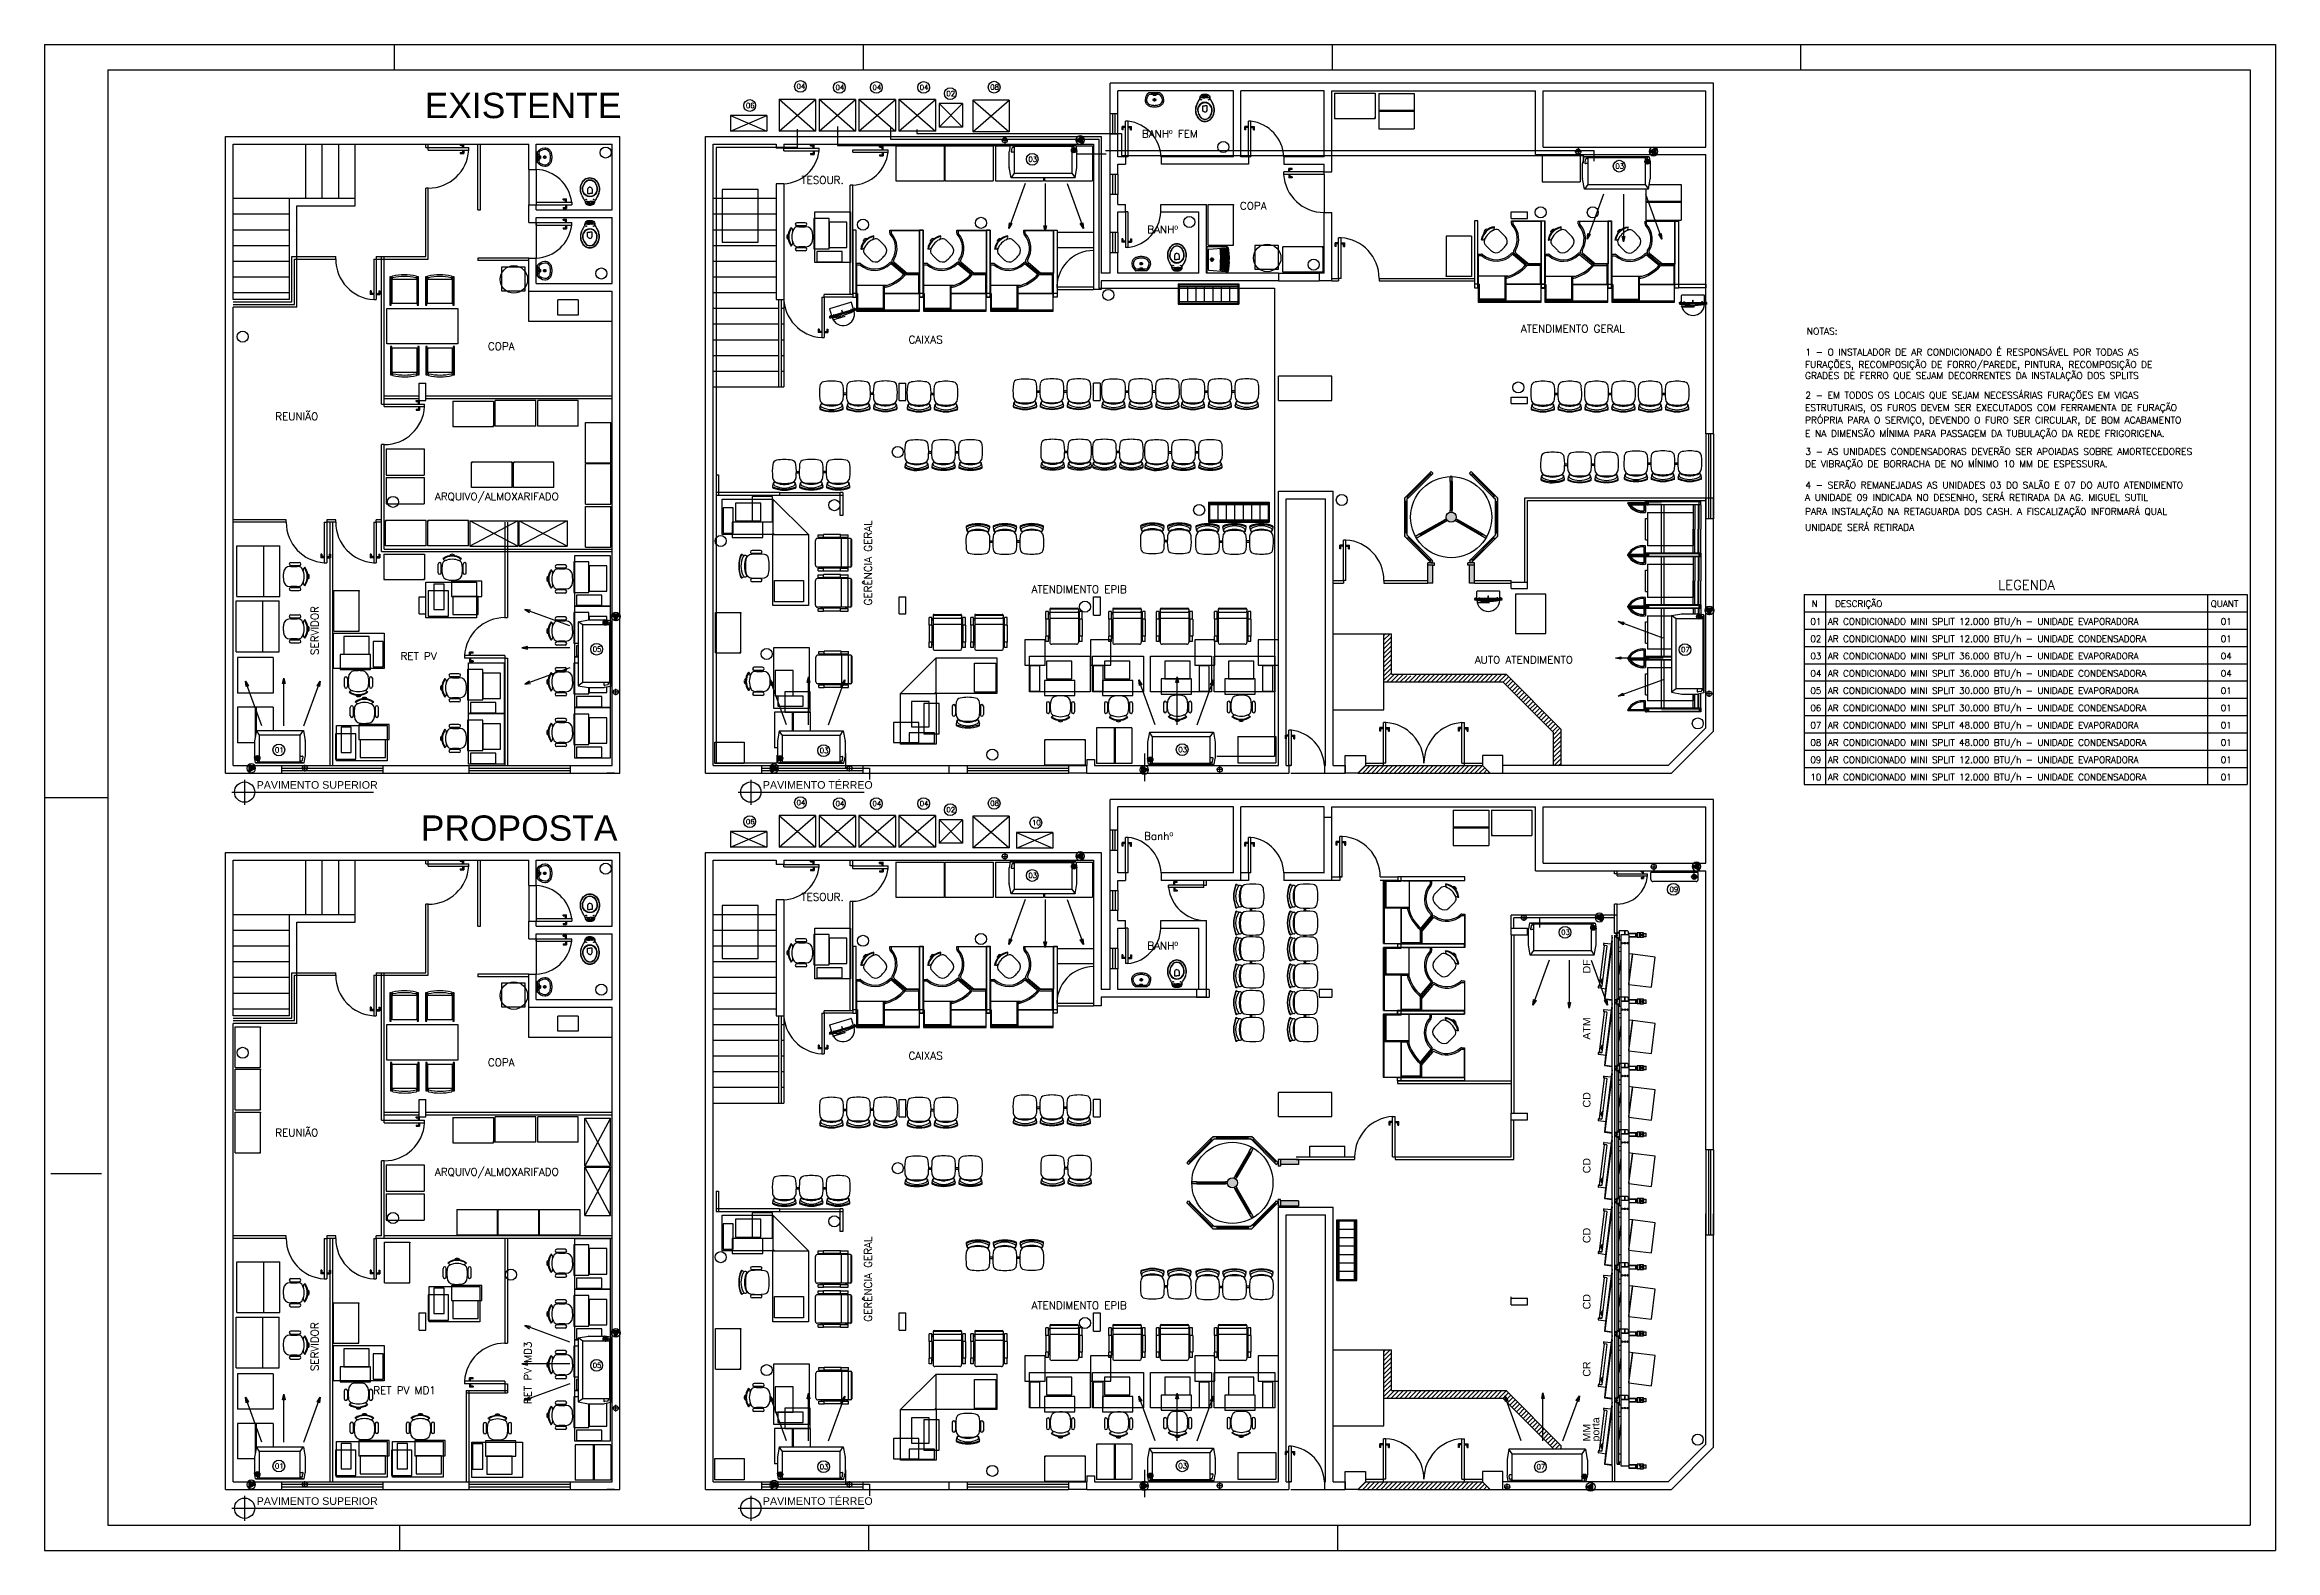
# Paper-space layout 'Layout1' of a CAD drawing. Extents: x 0.166 to 1.046, y -0.227 to 0.367.
# The model-space entities are those that its viewports show. They can reach past a viewport. Long polylines and large blocks are cut down to what shows.
import ezdxf

# ---------------------------------------------------------------- set-up
doc = ezdxf.new("R2010")
doc.units = 0
doc.header["$LTSCALE"] = 0.02
for name, pattern in [('C5', [60, 50, -5, 0, -5]), ('DASHDOT', [1, 0.5, -0.25, 0, -0.25]), ('HIDDEN', [0.375, 0.25, -0.125]), ('HIDDEN2', [0.1875, 0.125, -0.0625])]:
    doc.linetypes.add(name, pattern=pattern)
doc.layers.get('0').update_dxf_attribs({"linetype": 'CONTINUOUS'})
for name, color, linetype in [('AP-JANEL', 7, 'CONTINUOUS'), ('AR-CONDICIONADO', 5, 'CONTINUOUS'), ('AR-INST', 1, 'CONTINUOUS'), ('ARCOND', 2, 'CONTINUOUS'), ('ARCOND_BASE', 7, 'CONTINUOUS'), ('ARCOND_EQUIPAMENTO', 2, 'CONTINUOUS'), ('ARCOND_LEGENDA', 1, 'CONTINUOUS'), ('ARCOND_TEXTO', 7, 'CONTINUOUS'), ('CADEIRAS', 6, 'CONTINUOUS'), ('CARIMBO-MF', 6, 'CONTINUOUS'), ('CARIMBO-MG', 8, 'CONTINUOUS'), ('ESQUADRIAS-G', 1, 'CONTINUOUS'), ('LEGENDA', 1, 'CONTINUOUS'), ('PAREDES', 7, 'CONTINUOUS'), ('PDRENO', 2, 'CONTINUOUS'), ('PFORÇA', 2, 'CONTINUOUS'), ('SAN', 6, 'CONTINUOUS'), ('TEXTO', 7, 'CONTINUOUS')]:
    doc.layers.add(name, color=color, linetype=linetype)
doc.layers.get('AP-JANEL').freeze()
doc.styles.add('COTAS', font='romans.shx', dxfattribs={"width": 0.75})
doc.styles.add('PAVIM', font='swiss.ttf')
doc.styles.add('ROMANS', font='simplex.shx')

psp = doc.layouts.get("Layout1")

msp = doc.modelspace()

# ---------------------------------------------------------------- texts
at = {"layer": 'ARCOND_BASE', "style": 'PAVIM'}
for s, p in [('DF', (4.94, 12.243)), ('ATM', (4.94, 10.936)), ('CD', (4.94, 9.598)), ('CD', (4.94, 8.3)), ('CD', (4.94, 6.924)), ('CD', (4.94, 5.617)), ('CR', (4.94, 4.289)), ('porta', (5.116, 3.011)), ('MM', (4.94, 3.011))]:
    msp.add_text(s, height=0.15, rotation=90, dxfattribs=at).set_placement(p)
at = {"layer": 'ARCOND_TEXTO'}
for s, height, style, p in [('NOTAS:', 0.1033, 'ROMANS', (10.871, 35.464)), ('FURAÇÕES, RECOMPOSIÇÃO DE FORRO/PAREDE, PINTURA, RECOMPOSIÇÃO DE', 0.10331, 'ROMANS', (10.842, 34.949)), ('1 - O INSTALADOR DE AR CONDICIONADO É RESPONSÁVEL POR TODAS AS', 0.10331, 'ROMANS', (10.847, 35.141)), ('GRADES DE FERRO QUE SEJAM DECORRENTES DA INSTALAÇÃO DOS SPLITS', 0.10331, 'ROMANS', (10.842, 34.776)), ('2 - EM TODOS OS LOCAIS QUE SEJAM NECESSÁRIAS FURAÇÕES EM VIGAS', 0.10331, 'ROMANS', (10.847, 34.471)), ('ESTRUTURAIS, OS FUROS DEVEM SER EXECUTADOS COM FERRAMENTA DE FURAÇÃO', 0.10331, 'ROMANS', (10.842, 34.279)), ('PRÓPRIA PARA O SERVIÇO, DEVENDO O FURO SER CIRCULAR, DE BOM ACABAMENTO', 0.10331, 'ROMANS', (10.842, 34.087)), ('E NA DIMENSÃO MÍNIMA PARA PASSAGEM DA TUBULAÇÃO DA REDE FRIGORIGENA.', 0.10331, 'ROMANS', (10.842, 33.877)), ('3 - AS UNIDADES CONDENSADORAS DEVERÃO SER APOIADAS SOBRE AMORTECEDORES', 0.10331, 'ROMANS', (10.847, 33.598)), ('DE VIBRAÇÃO DE BORRACHA DE NO MÍNIMO 10 MM DE ESPESSURA.', 0.10331, 'ROMANS', (10.842, 33.406)), ('A UNIDADE 09 INDICADA NO DESENHO, SERÁ RETIRADA DA AG. MIGUEL SUTIL', 0.10331, 'ROMANS', (10.842, 32.885)), ('4 - SERÃO REMANEJADAS AS UNIDADES 03 DO SALÃO E 07 DO AUTO ATENDIMENTO', 0.10331, 'ROMANS', (10.847, 33.077)), ('PARA INSTALAÇÃO NA RETAGUARDA DOS CASH. A FISCALIZAÇÃO INFORMARÁ QUAL', 0.10331, 'ROMANS', (10.842, 32.668)), ('UNIDADE SERÁ RETIRADA', 0.10331, 'ROMANS', (10.842, 32.422)), ('LEGENDA', 0.15, 'ROMANS', (13.841, 31.505)), ('N', 0.1, 'ROMANS', (10.946, 31.238)), ('DESCRIÇÃO', 0.1, 'ROMANS', (11.309, 31.238)), ('QUANT', 0.1, 'ROMANS', (17.138, 31.238)), ('01', 0.1, 'ROMANS', (10.925, 30.962)), ('AR CONDICIONADO MINI SPLIT 12.000 BTU/h - UNIDADE EVAPORADORA', 0.1, 'ROMANS', (11.197, 30.962)), ('AR CONDICIONADO MINI SPLIT 12.000 BTU/h - UNIDADE CONDENSADORA', 0.1, 'ROMANS', (11.197, 30.694)), ('01', 0.1, 'ROMANS', (17.293, 30.962)), ('02', 0.1, 'ROMANS', (10.925, 30.694)), ('03', 0.1, 'ROMANS', (10.925, 30.426)), ('AR CONDICIONADO MINI SPLIT 36.000 BTU/h - UNIDADE EVAPORADORA', 0.1, 'ROMANS', (11.197, 30.426)), ('01', 0.1, 'ROMANS', (17.293, 30.694)), ('04', 0.1, 'ROMANS', (17.293, 30.426)), ('04', 0.1, 'ROMANS', (10.925, 30.157)), ('AR CONDICIONADO MINI SPLIT 36.000 BTU/h - UNIDADE CONDENSADORA', 0.1, 'ROMANS', (11.197, 30.157)), ('04', 0.1, 'ROMANS', (17.293, 30.157)), ('04', 0.1, 'ROMANS', (-10.719, 29.69)), ('04', 0.1, 'ROMANS', (-9.95, 29.67)), ('04', 0.1, 'ROMANS', (-9.221, 29.67)), ('04', 0.1, 'ROMANS', (-8.289, 29.67)), ('08', 0.1, 'ROMANS', (-6.898, 29.675)), ('05', 0.1, 'ROMANS', (10.925, 29.889)), ('AR CONDICIONADO MINI SPLIT 30.000 BTU/h - UNIDADE EVAPORADORA', 0.1, 'ROMANS', (11.197, 29.889)), ('01', 0.1, 'ROMANS', (17.293, 29.889)), ('EXISTENTE', 0.5, 'PAVIM', (-18.055, 29.113)), ('02', 0.1, 'ROMANS', (-7.763, 29.548)), ('06', 0.1, 'ROMANS', (10.925, 29.621)), ('07', 0.1, 'ROMANS', (10.925, 29.353)), ('AR CONDICIONADO MINI SPLIT 30.000 BTU/h - UNIDADE CONDENSADORA', 0.1, 'ROMANS', (11.197, 29.621)), ('AR CONDICIONADO MINI SPLIT 48.000 BTU/h - UNIDADE EVAPORADORA', 0.1, 'ROMANS', (11.197, 29.353)), ('01', 0.1, 'ROMANS', (17.293, 29.621)), ('01', 0.1, 'ROMANS', (17.293, 29.353)), ('06', 0.1, 'ROMANS', (-11.719, 29.313)), ('08', 0.1, 'ROMANS', (10.925, 29.084)), ('AR CONDICIONADO MINI SPLIT 48.000 BTU/h - UNIDADE CONDENSADORA', 0.1, 'ROMANS', (11.197, 29.084)), ('01', 0.1, 'ROMANS', (17.293, 29.084)), ('BANHº FEM', 0.15, 'COTAS', (-3.907, 28.729)), ('09', 0.1, 'ROMANS', (10.925, 28.816)), ('AR CONDICIONADO MINI SPLIT 12.000 BTU/h - UNIDADE EVAPORADORA', 0.1, 'ROMANS', (11.197, 28.816)), ('01', 0.1, 'ROMANS', (17.293, 28.816)), ('10', 0.1, 'ROMANS', (10.925, 28.548)), ('AR CONDICIONADO MINI SPLIT 12.000 BTU/h - UNIDADE CONDENSADORA', 0.1, 'ROMANS', (11.197, 28.548)), ('01', 0.1, 'ROMANS', (17.293, 28.548)), ('03', 0.1, 'ROMANS', (-6.147, 28.252)), ('03', 0.1, 'ROMANS', (5.431, 28.117)), ('TESOUR.', 0.15, 'COTAS', (-10.624, 27.816)), ('COPA', 0.15, 'COTAS', (-1.975, 27.309)), ('BANHº ', 0.15, 'COTAS', (-3.801, 26.842)), ('ATENDIMENTO GERAL', 0.15, 'COTAS', (3.567, 24.884)), ('COPA', 0.15, 'COTAS', (-16.808, 24.539)), ('CAIXAS', 0.15, 'COTAS', (-8.512, 24.67)), ('REUNIÃO', 0.15, 'COTAS', (-21.002, 23.155)), ('ARQUIVO/ALMOXARIFADO', 0.15, 'COTAS', (-17.852, 21.576)), ('ATENDIMENTO EPIB', 0.15, 'COTAS', (-6.085, 19.746)), ('RET PV', 0.15, 'COTAS', (-18.531, 18.426)), ('05', 0.1, 'ROMANS', (-14.739, 18.589)), ('AUTO ATENDIMENTO', 0.15, 'COTAS', (2.659, 18.354)), ('07', 0.1, 'ROMANS', (6.727, 18.581)), ('01', 0.1, 'ROMANS', (-21.007, 16.603)), ('03', 0.1, 'ROMANS', (-10.262, 16.59)), ('03', 0.1, 'ROMANS', (-3.189, 16.609)), ('PAVIMENTO SUPERIOR', 0.15, 'PAVIM', (-21.367, 15.887)), ('PAVIMENTO TÉRREO', 0.15, 'PAVIM', (-11.383, 15.887)), ('04', 0.1, 'ROMANS', (-10.719, 15.564)), ('04', 0.1, 'ROMANS', (-9.95, 15.544)), ('04', 0.1, 'ROMANS', (-9.221, 15.544)), ('04', 0.1, 'ROMANS', (-8.289, 15.544)), ('08', 0.1, 'ROMANS', (-6.898, 15.55)), ('PROPOSTA', 0.5, 'PAVIM', (-18.131, 14.86)), ('06', 0.1, 'ROMANS', (-11.719, 15.187)), ('02', 0.1, 'ROMANS', (-7.763, 15.423)), ('10', 0.1, 'ROMANS', (-6.076, 15.168)), ('03', 0.1, 'ROMANS', (-6.147, 14.127)), ('09', 0.1, 'ROMANS', (6.5, 13.851)), ('TESOUR.', 0.15, 'COTAS', (-10.624, 13.677)), ('03', 0.1, 'ROMANS', (4.362, 13.005)), ('COPA', 0.15, 'COTAS', (-16.808, 10.413)), ('CAIXAS', 0.15, 'COTAS', (-8.512, 10.545)), ('REUNIÃO', 0.15, 'COTAS', (-21.002, 9.029)), ('ARQUIVO/ALMOXARIFADO', 0.15, 'COTAS', (-17.852, 8.254)), ('ATENDIMENTO EPIB', 0.15, 'COTAS', (-6.085, 5.62)), ('05', 0.1, 'ROMANS', (-14.739, 4.463)), ('RET PV MD1', 0.15, 'COTAS', (-19.068, 3.947)), ('01', 0.1, 'ROMANS', (-21.007, 2.478)), ('03', 0.1, 'ROMANS', (-10.262, 2.464)), ('03', 0.1, 'ROMANS', (-3.189, 2.483)), ('07', 0.1, 'ROMANS', (3.877, 2.464)), ('PAVIMENTO SUPERIOR', 0.15, 'PAVIM', (-21.367, 1.761)), ('PAVIMENTO TÉRREO', 0.15, 'PAVIM', (-11.383, 1.761))]:
    msp.add_text(s, height=height, dxfattribs=dict(at, style=style)).set_placement(p)
at = {"layer": 'ARCOND_TEXTO', "style": 'COTAS'}
for s, p in [('GERÊNCIA GERAL', (-9.233, 19.501)), ('SERVIDOR', (-20.147, 18.524)), ('GERÊNCIA GERAL', (-9.233, 5.375)), ('SERVIDOR', (-20.147, 4.398)), ('RET PV MD3', (-15.945, 3.749))]:
    msp.add_text(s, height=0.15, rotation=90, dxfattribs=at).set_placement(p)
at = {"layer": 'TEXTO', "style": 'COTAS'}
for s, p in [('Banhº', (-3.865, 14.878)), ('BANHº ', (-3.801, 12.717))]:
    msp.add_text(s, height=0.15, dxfattribs=at).set_placement(p)

# ---------------------------------------------------------------- blocks, each defined once
blk = doc.blocks.new('PF')
at = {"layer": 'PFORÇA', "color": 1}
for p, q in [((0, 0.087), (-0.073, -0.043)), ((-0.07, -0.039), (0.02, 0.052)), ((-0.057, -0.043), (0.027, 0.04)), ((-0.048, 0.001), (0.014, 0.063)), ((-0.039, -0.043), (0.033, 0.029)), ((-0.025, 0.041), (0.007, 0.074)), ((-0.022, -0.043), (0.039, 0.018)), ((-0.004, -0.043), (0.046, 0.006)), ((-0.003, 0.081), (0.001, 0.086)), ((0, 0.087), (0.073, -0.043)), ((-0.073, -0.043), (0.073, -0.043)), ((0.014, -0.043), (0.052, -0.005)), ((0.031, -0.043), (0.058, -0.016)), ((0.049, -0.043), (0.065, -0.028)), ((0.067, -0.043), (0.071, -0.039))]:
    blk.add_line(p, q, dxfattribs=at)
blk.add_circle((0, 0.002), 0.0857, dxfattribs=at)
blk = doc.blocks.new('A$C1A637668')
at = {"layer": 'AR-INST'}
for p, q in [((0.117, 0.175), (0.044, 0.133)), ((0.044, 0.133), (0.117, 0.091)), ((0.044, 0.133), (0.117, 0.133)), ((0.117, 0.134), (0.047, 0.134)), ((0.117, 0.131), (0.047, 0.131)), ((0.117, 0.137), (0.052, 0.137)), ((0.117, 0.128), (0.052, 0.128)), ((0.117, 0.14), (0.057, 0.14)), ((0.117, 0.125), (0.057, 0.125)), ((0.117, 0.143), (0.062, 0.143)), ((0.117, 0.122), (0.062, 0.122)), ((0.117, 0.146), (0.067, 0.146)), ((0.117, 0.119), (0.067, 0.119)), ((0.117, 0.149), (0.073, 0.149)), ((0.117, 0.116), (0.073, 0.116)), ((0.117, 0.152), (0.078, 0.152)), ((0.117, 0.113), (0.078, 0.113)), ((0.117, 0.155), (0.083, 0.155)), ((0.117, 0.111), (0.083, 0.111)), ((0.117, 0.158), (0.088, 0.158)), ((0.117, 0.108), (0.088, 0.108)), ((0.117, 0.161), (0.093, 0.161)), ((0.117, 0.105), (0.093, 0.105)), ((0.117, 0.164), (0.098, 0.164)), ((0.117, 0.102), (0.098, 0.102)), ((0.117, 0.167), (0.103, 0.167)), ((0.117, 0.099), (0.103, 0.099)), ((0.117, 0.17), (0.108, 0.17)), ((0.117, 0.096), (0.108, 0.096)), ((0.117, 0.133), (0.117, 0.175)), ((0.117, 0.133), (0.174, 0.133)), ((0.117, 0.091), (0.117, 0.133))]:
    blk.add_line(p, q, dxfattribs=at)
at = {"layer": 'AR-INST', "const_width": 0.005}
blk.add_lwpolyline([(0.099, 0.122, -1), (0.099, 0.117, -1)], format="xyb", close=True, dxfattribs=at)
at = {"layer": 'AR-INST'}
blk.add_circle((0.094, 0.133), 0.0503, dxfattribs=at)
at = {"layer": 'ARCOND_EQUIPAMENTO'}
for p, q in [((0, 0.096), (0, 0.946)), ((0.04, 0.986), (0.18, 0.986)), ((0.06, 0.986), (0.18, 0.986)), ((0.18, 0.056), (0.18, 0.986)), ((0.04, 0.056), (0.18, 0.056))]:
    blk.add_line(p, q, dxfattribs=at)
for centre, start, end in [((0.04, 0.946), 90, 180), ((0.04, 0.096), 180, 270)]:
    blk.add_arc(centre, 0.04, start, end, dxfattribs=at)
at = {"layer": 'PDRENO', "color": 1}
for p, q in [((0.356, 0.931), (0.228, 0.931)), ((0.292, 0.995), (0.292, 0.867))]:
    blk.add_line(p, q, dxfattribs=at)
blk.add_circle((0.292, 0.931), 0.05, dxfattribs=at)
at = {"layer": 'ARCOND_LEGENDA', "xscale": -1}
blk.add_blockref('PF', (0.296, 0.084), dxfattribs=at)
blk = doc.blocks.new('*X121')
at = {"color": 0}
for p, q in [((1170.726, 1261.476), (1170.731, 1261.481)), ((1170.726, 1261.471), (1170.732, 1261.477)), ((1170.726, 1261.466), (1170.732, 1261.472)), ((1170.726, 1261.46), (1170.732, 1261.466)), ((1170.726, 1261.455), (1170.732, 1261.461)), ((1170.726, 1261.45), (1170.732, 1261.456)), ((1170.726, 1261.444), (1170.732, 1261.45)), ((1170.726, 1261.439), (1170.732, 1261.445)), ((1170.726, 1261.434), (1170.732, 1261.44)), ((1170.726, 1261.428), (1170.732, 1261.434)), ((1170.726, 1261.423), (1170.732, 1261.429)), ((1170.726, 1261.418), (1170.732, 1261.424)), ((1170.726, 1261.413), (1170.732, 1261.419)), ((1170.726, 1261.407), (1170.732, 1261.413)), ((1170.726, 1261.402), (1170.732, 1261.408)), ((1170.726, 1261.397), (1170.732, 1261.403)), ((1170.726, 1261.391), (1170.732, 1261.397)), ((1170.726, 1261.386), (1170.732, 1261.392)), ((1170.726, 1261.381), (1170.732, 1261.387)), ((1170.726, 1261.375), (1170.732, 1261.381)), ((1170.726, 1261.37), (1170.732, 1261.376)), ((1170.726, 1261.365), (1170.732, 1261.371)), ((1170.726, 1261.36), (1170.732, 1261.366)), ((1170.726, 1261.354), (1170.732, 1261.36)), ((1170.726, 1261.349), (1170.732, 1261.355)), ((1170.726, 1261.344), (1170.732, 1261.35)), ((1170.726, 1261.338), (1170.732, 1261.344)), ((1170.726, 1261.333), (1170.732, 1261.339)), ((1170.726, 1261.328), (1170.732, 1261.334)), ((1170.726, 1261.322), (1170.732, 1261.328)), ((1170.726, 1261.317), (1170.732, 1261.323)), ((1170.726, 1261.312), (1170.732, 1261.318)), ((1170.726, 1261.307), (1170.732, 1261.313)), ((1170.726, 1261.301), (1170.732, 1261.307)), ((1170.726, 1261.296), (1170.732, 1261.302)), ((1170.726, 1261.291), (1170.732, 1261.297)), ((1170.726, 1261.285), (1170.732, 1261.291)), ((1170.726, 1261.28), (1170.732, 1261.286)), ((1170.726, 1261.275), (1170.732, 1261.281)), ((1170.726, 1261.269), (1170.732, 1261.275)), ((1170.726, 1261.264), (1170.732, 1261.27)), ((1170.726, 1261.259), (1170.732, 1261.265)), ((1170.726, 1261.253), (1170.732, 1261.259)), ((1170.726, 1261.248), (1170.732, 1261.254)), ((1170.726, 1261.243), (1170.732, 1261.249)), ((1170.726, 1261.238), (1170.732, 1261.244)), ((1170.726, 1261.232), (1170.732, 1261.238)), ((1170.726, 1261.227), (1170.732, 1261.233)), ((1170.726, 1261.222), (1170.732, 1261.228)), ((1170.726, 1261.216), (1170.732, 1261.222)), ((1170.726, 1261.211), (1170.732, 1261.217)), ((1170.726, 1261.206), (1170.732, 1261.212)), ((1170.726, 1261.2), (1170.732, 1261.206)), ((1170.726, 1261.195), (1170.732, 1261.201)), ((1170.726, 1261.19), (1170.732, 1261.196)), ((1170.726, 1261.185), (1170.732, 1261.191)), ((1170.726, 1261.179), (1170.732, 1261.185)), ((1170.726, 1261.174), (1170.732, 1261.18)), ((1170.726, 1261.169), (1170.732, 1261.175)), ((1170.726, 1261.163), (1170.732, 1261.169)), ((1170.726, 1261.158), (1170.732, 1261.164)), ((1170.726, 1261.153), (1170.732, 1261.159)), ((1170.726, 1261.147), (1170.732, 1261.153)), ((1170.726, 1261.142), (1170.732, 1261.148)), ((1170.726, 1261.137), (1170.732, 1261.143)), ((1170.726, 1261.132), (1170.732, 1261.138)), ((1170.726, 1261.126), (1170.732, 1261.132)), ((1170.726, 1261.121), (1170.732, 1261.127)), ((1170.726, 1261.116), (1170.732, 1261.122)), ((1170.726, 1261.11), (1170.732, 1261.116)), ((1170.726, 1261.105), (1170.732, 1261.111)), ((1170.726, 1261.1), (1170.732, 1261.106)), ((1170.726, 1261.094), (1170.732, 1261.1)), ((1170.726, 1261.089), (1170.732, 1261.095)), ((1170.726, 1261.084), (1170.732, 1261.09)), ((1170.726, 1261.078), (1170.732, 1261.084)), ((1170.726, 1261.073), (1170.732, 1261.079)), ((1170.726, 1261.068), (1170.732, 1261.074)), ((1170.726, 1261.063), (1170.732, 1261.069)), ((1170.726, 1261.057), (1170.732, 1261.063)), ((1170.726, 1261.052), (1170.732, 1261.058)), ((1170.726, 1261.047), (1170.732, 1261.053)), ((1170.726, 1261.041), (1170.732, 1261.047)), ((1170.726, 1261.036), (1170.732, 1261.042)), ((1170.726, 1261.031), (1170.732, 1261.037)), ((1170.726, 1261.025), (1170.732, 1261.031)), ((1170.726, 1261.02), (1170.732, 1261.026)), ((1170.726, 1261.015), (1170.732, 1261.021)), ((1170.726, 1261.01), (1170.732, 1261.016)), ((1170.726, 1261.004), (1170.732, 1261.01)), ((1170.726, 1260.999), (1170.732, 1261.005)), ((1170.726, 1260.994), (1170.732, 1261)), ((1170.726, 1260.988), (1170.732, 1260.994)), ((1170.726, 1260.983), (1170.732, 1260.989)), ((1170.726, 1260.978), (1170.732, 1260.984)), ((1170.728, 1260.974), (1170.732, 1260.978))]:
    blk.add_line(p, q, dxfattribs=at)

# ---------------------------------------------------------------- hatches: boundary and pattern name
at = {"layer": 'ARCOND_BASE'}
h = msp.add_hatch(color=256, dxfattribs=at)
h.paths.add_polyline_path([(2.552, 22.109), (2.587, 22.145), (2.622, 22.109), (2.587, 22.074)])
h.paths.add_polyline_path([(3.023, 21.638), (3.059, 21.673), (3.109, 21.623), (3.109, 21.552), (3.059, 21.552), (3.059, 21.602)])
edge = h.paths.add_edge_path()
edge.add_ellipse((2.193, 21.244), major_axis=(0.566, 0.566), ratio=1, start_angle=403.5675, end_angle=406.4325, ccw=False)
edge.add_line((2.213, 22.043), (2.213, 21.944))
edge.add_line((2.213, 21.944), (2.173, 21.944))
edge.add_line((2.173, 21.944), (2.173, 22.043))
h.paths.add_polyline_path([(1.799, 22.145), (1.834, 22.109), (1.799, 22.074), (1.764, 22.109)])
h.paths.add_polyline_path([(1.277, 21.623), (1.313, 21.658), (1.348, 21.623), (1.327, 21.602), (1.327, 21.552), (1.277, 21.552)])
h.paths.add_polyline_path([(1.277, 20.935), (1.327, 20.935), (1.327, 20.885), (1.363, 20.85), (1.327, 20.814), (1.277, 20.864)])
h.paths.add_polyline_path([(1.799, 20.413), (1.834, 20.378), (1.799, 20.343), (1.764, 20.378)])
h.paths.add_polyline_path([(2.587, 20.413), (2.622, 20.378), (2.587, 20.343), (2.552, 20.378)])
h.paths.add_polyline_path([(3.023, 20.85), (3.059, 20.885), (3.059, 20.935), (3.109, 20.935), (3.109, 20.864), (3.059, 20.814)])
edge = h.paths.add_edge_path()
edge.add_line((2.789, 20.876), (2.809, 20.911))
edge.add_line((2.809, 20.911), (2.896, 20.861))
edge.add_ellipse((2.193, 21.244), major_axis=(-0.566, 0.566), ratio=1, start_angle=193.5675, end_angle=196.4325, ccw=False)
edge.add_line((2.876, 20.826), (2.789, 20.876))
edge = h.paths.add_edge_path()
edge.add_line((1.577, 20.911), (1.597, 20.876))
edge.add_line((1.597, 20.876), (1.51, 20.826))
edge.add_ellipse((2.193, 21.244), major_axis=(0.566, 0.566), ratio=1, start_angle=163.5675, end_angle=166.4325, ccw=False)
edge.add_line((1.49, 20.861), (1.577, 20.911))
edge = h.paths.add_edge_path()
edge.add_ellipse((2.193, 21.244), major_axis=(-0.0707, 0.0707), ratio=1, start_angle=-135, end_angle=45, ccw=False)
edge.add_ellipse((2.193, 21.244), major_axis=(0.0707, 0.0707), ratio=1, start_angle=135, end_angle=315, ccw=False)
h.paths.add_polyline_path([(2.552, 20.293), (2.652, 20.293), (2.652, 19.943), (2.552, 19.943)])
h.paths.add_polyline_path([(2.522, 20.343), (2.587, 20.343), (2.652, 20.343), (2.652, 20.293), (2.552, 20.293), (2.522, 20.293)])
h.paths.add_polyline_path([(1.734, 20.343), (1.834, 20.343), (1.864, 20.343), (1.864, 20.293), (1.834, 20.293), (1.734, 20.293)])
h.paths.add_polyline_path([(1.734, 20.293), (1.834, 20.293), (1.834, 19.943), (1.734, 19.943)])
edge = h.paths.add_edge_path()
edge.add_line((2.173, 21.38), (2.213, 21.38))
edge.add_line((2.213, 21.38), (2.213, 21.342))
edge.add_ellipse((2.193, 21.244), major_axis=(0.0707, 0.0707), ratio=1, start_angle=33.463, end_angle=56.537)
edge.add_line((2.173, 21.342), (2.173, 21.38))
edge = h.paths.add_edge_path()
edge.add_line((2.065, 21.193), (2.098, 21.212))
edge.add_ellipse((2.193, 21.244), major_axis=(0.0707, 0.0707), ratio=1, start_angle=153.463, end_angle=176.537)
edge.add_line((2.118, 21.177), (2.085, 21.158))
edge.add_line((2.085, 21.158), (2.065, 21.193))
edge = h.paths.add_edge_path()
edge.add_line((2.288, 21.212), (2.321, 21.193))
edge.add_line((2.321, 21.193), (2.301, 21.158))
edge.add_line((2.301, 21.158), (2.268, 21.177))
edge.add_ellipse((2.193, 21.244), major_axis=(-0.0707, 0.0707), ratio=1, start_angle=183.463, end_angle=206.537)
h = msp.add_hatch(color=256, dxfattribs=at)
h.paths.add_polyline_path([(-2.988, 8.473), (-3.024, 8.508), (-2.988, 8.544), (-2.953, 8.508)])
h.paths.add_polyline_path([(-2.516, 8.945), (-2.552, 8.98), (-2.502, 9.03), (-2.431, 9.03), (-2.431, 8.98), (-2.481, 8.98)])
edge = h.paths.add_edge_path()
edge.add_ellipse((-2.123, 8.114), major_axis=(0.566, 0.566), ratio=1, start_angle=133.5675, end_angle=136.4325, ccw=False)
edge.add_line((-2.922, 8.134), (-2.823, 8.134))
edge.add_line((-2.823, 8.134), (-2.823, 8.094))
edge.add_line((-2.823, 8.094), (-2.922, 8.094))
h.paths.add_polyline_path([(-3.024, 7.72), (-2.988, 7.756), (-2.953, 7.72), (-2.988, 7.685)])
h.paths.add_polyline_path([(-2.502, 7.199), (-2.537, 7.234), (-2.502, 7.269), (-2.481, 7.249), (-2.431, 7.249), (-2.431, 7.199)])
h.paths.add_polyline_path([(-1.814, 7.199), (-1.814, 7.249), (-1.764, 7.249), (-1.729, 7.284), (-1.693, 7.249), (-1.743, 7.199)])
h.paths.add_polyline_path([(-1.292, 7.72), (-1.257, 7.756), (-1.222, 7.72), (-1.257, 7.685)])
h.paths.add_polyline_path([(-1.292, 8.508), (-1.257, 8.544), (-1.222, 8.508), (-1.257, 8.473)])
h.paths.add_polyline_path([(-1.729, 8.945), (-1.764, 8.98), (-1.814, 8.98), (-1.814, 9.03), (-1.743, 9.03), (-1.693, 8.98)])
edge = h.paths.add_edge_path()
edge.add_line((-1.755, 8.711), (-1.79, 8.731))
edge.add_line((-1.79, 8.731), (-1.74, 8.817))
edge.add_ellipse((-2.123, 8.114), major_axis=(0.566, 0.566), ratio=1, start_angle=373.5675, end_angle=376.4325, ccw=False)
edge.add_line((-1.705, 8.797), (-1.755, 8.711))
edge = h.paths.add_edge_path()
edge.add_line((-1.79, 7.498), (-1.755, 7.518))
edge.add_line((-1.755, 7.518), (-1.705, 7.432))
edge.add_ellipse((-2.123, 8.114), major_axis=(0.566, 0.566), ratio=1, start_angle=253.5675, end_angle=256.4325, ccw=False)
edge.add_line((-1.74, 7.412), (-1.79, 7.498))
edge = h.paths.add_edge_path()
edge.add_ellipse((-2.123, 8.114), major_axis=(0.0707, 0.0707), ratio=1, start_angle=45, end_angle=225, ccw=False)
edge.add_ellipse((-2.123, 8.114), major_axis=(0.0707, 0.0707), ratio=1, start_angle=225, end_angle=405, ccw=False)
h.paths.add_polyline_path([(-1.172, 8.473), (-1.172, 8.573), (-0.822, 8.573), (-0.822, 8.473)])
h.paths.add_polyline_path([(-1.222, 8.443), (-1.222, 8.508), (-1.222, 8.573), (-1.172, 8.573), (-1.172, 8.473), (-1.172, 8.443)])
h.paths.add_polyline_path([(-1.222, 7.656), (-1.222, 7.756), (-1.222, 7.786), (-1.172, 7.786), (-1.172, 7.756), (-1.172, 7.656)])
h.paths.add_polyline_path([(-1.172, 7.656), (-1.172, 7.756), (-0.822, 7.756), (-0.822, 7.656)])
edge = h.paths.add_edge_path()
edge.add_line((-2.259, 8.094), (-2.259, 8.134))
edge.add_line((-2.259, 8.134), (-2.221, 8.134))
edge.add_ellipse((-2.123, 8.114), major_axis=(0.0707, 0.0707), ratio=1, start_angle=123.463, end_angle=146.537)
edge.add_line((-2.221, 8.094), (-2.259, 8.094))
edge = h.paths.add_edge_path()
edge.add_line((-2.072, 7.986), (-2.091, 8.019))
edge.add_ellipse((-2.123, 8.114), major_axis=(-0.0707, 0.0707), ratio=1, start_angle=153.463, end_angle=176.537)
edge.add_line((-2.056, 8.039), (-2.037, 8.006))
edge.add_line((-2.037, 8.006), (-2.072, 7.986))
edge = h.paths.add_edge_path()
edge.add_line((-2.091, 8.209), (-2.072, 8.243))
edge.add_line((-2.072, 8.243), (-2.037, 8.223))
edge.add_line((-2.037, 8.223), (-2.056, 8.189))
edge.add_ellipse((-2.123, 8.114), major_axis=(-0.0707, 0.0707), ratio=1, start_angle=-86.537, end_angle=-63.463)

# ---------------------------------------------------------------- linework, layer by layer
at = {"layer": 'AR-CONDICIONADO', "linetype": 'HIDDEN2'}
for p, q in [((-11.064, 29.486), (-10.345, 28.859)), ((-11.064, 29.486), (-11.064, 28.859)), ((-11.064, 28.859), (-10.345, 29.484)), ((-10.345, 29.484), (-11.064, 29.484)), ((-10.345, 29.484), (-10.345, 28.859)), ((-10.276, 29.486), (-9.557, 28.859)), ((-10.276, 29.486), (-10.276, 28.859)), ((-10.276, 28.859), (-9.557, 29.484)), ((-9.557, 29.484), (-10.276, 29.484)), ((-9.557, 29.484), (-9.557, 28.859)), ((-9.488, 29.486), (-9.488, 28.859)), ((-9.488, 29.486), (-8.769, 28.859)), ((-9.488, 28.859), (-8.769, 29.484)), ((-8.769, 29.484), (-9.488, 29.484)), ((-8.769, 29.484), (-8.769, 28.859)), ((-8.699, 29.486), (-7.98, 28.859)), ((-8.699, 29.486), (-8.699, 28.859)), ((-8.699, 28.859), (-7.98, 29.484)), ((-7.98, 29.484), (-8.699, 29.484)), ((-7.98, 29.484), (-7.98, 28.859)), ((-7.242, 29.471), (-7.242, 28.844)), ((-7.242, 29.471), (-6.523, 28.844)), ((-7.242, 28.844), (-6.523, 29.469)), ((-6.523, 29.469), (-7.242, 29.469)), ((-6.523, 29.469), (-6.523, 28.844)), ((-12.024, 29.167), (-12.024, 28.859)), ((-12.024, 28.859), (-11.305, 29.167)), ((-12.024, 29.167), (-11.305, 28.859)), ((-11.305, 29.167), (-12.024, 29.167)), ((-11.305, 29.167), (-11.305, 28.859)), ((-7.909, 29.403), (-7.444, 28.936)), ((-7.909, 29.401), (-7.909, 28.936)), ((-7.909, 28.936), (-7.444, 29.401)), ((-7.444, 29.401), (-7.909, 29.401)), ((-7.444, 29.401), (-7.444, 28.936)), ((-11.305, 28.859), (-12.024, 28.859)), ((-10.345, 28.859), (-11.064, 28.859)), ((-9.557, 28.859), (-10.276, 28.859)), ((-8.769, 28.859), (-9.488, 28.859)), ((-7.98, 28.859), (-8.699, 28.859)), ((-7.444, 28.936), (-7.909, 28.936)), ((-6.523, 28.844), (-7.242, 28.844)), ((-11.064, 15.36), (-10.345, 14.733)), ((-11.064, 15.36), (-11.064, 14.733)), ((-11.064, 14.733), (-10.345, 15.358)), ((-10.345, 15.358), (-11.064, 15.358)), ((-10.345, 15.358), (-10.345, 14.733)), ((-10.276, 15.36), (-9.557, 14.733)), ((-10.276, 15.36), (-10.276, 14.733)), ((-10.276, 14.733), (-9.557, 15.358)), ((-9.557, 15.358), (-10.276, 15.358)), ((-9.557, 15.358), (-9.557, 14.733)), ((-9.488, 15.36), (-8.769, 14.733)), ((-9.488, 15.36), (-9.488, 14.733)), ((-9.488, 14.733), (-8.769, 15.358)), ((-8.769, 15.358), (-9.488, 15.358)), ((-8.769, 15.358), (-8.769, 14.733)), ((-8.699, 15.36), (-8.699, 14.733)), ((-8.699, 15.36), (-7.98, 14.733)), ((-8.699, 14.733), (-7.98, 15.358)), ((-7.98, 15.358), (-8.699, 15.358)), ((-7.98, 15.358), (-7.98, 14.733)), ((-7.909, 15.277), (-7.444, 14.81)), ((-7.444, 15.275), (-7.909, 15.275)), ((-7.909, 14.81), (-7.444, 15.275)), ((-7.909, 15.275), (-7.909, 14.81)), ((-7.444, 15.275), (-7.444, 14.81)), ((-7.242, 15.345), (-6.523, 14.718)), ((-7.242, 15.345), (-7.242, 14.718)), ((-7.242, 14.718), (-6.523, 15.343)), ((-6.523, 15.343), (-7.242, 15.343)), ((-6.523, 15.343), (-6.523, 14.718)), ((-12.024, 15.042), (-11.305, 14.733)), ((-12.024, 14.733), (-11.305, 15.042)), ((-11.305, 15.042), (-12.024, 15.042)), ((-12.024, 15.042), (-12.024, 14.733)), ((-11.305, 15.042), (-11.305, 14.733)), ((-5.663, 15.023), (-6.382, 15.023)), ((-6.382, 14.714), (-5.663, 15.023)), ((-6.382, 15.023), (-5.663, 14.714)), ((-6.382, 15.023), (-6.382, 14.714)), ((-5.663, 15.023), (-5.663, 14.714)), ((-11.305, 14.733), (-12.024, 14.733)), ((-10.345, 14.733), (-11.064, 14.733)), ((-9.557, 14.733), (-10.276, 14.733)), ((-8.769, 14.733), (-9.488, 14.733)), ((-7.98, 14.733), (-8.699, 14.733)), ((-7.444, 14.81), (-7.909, 14.81)), ((-6.523, 14.718), (-7.242, 14.718)), ((-5.663, 14.714), (-6.382, 14.714))]:
    msp.add_line(p, q, dxfattribs=at)
at = {"layer": 'AR-CONDICIONADO', "color": 30}
for p, q in [((-6.514, 28.576), (-6.514, 28.517)), ((-6.514, 14.45), (-6.514, 14.392))]:
    msp.add_line(p, q, dxfattribs=at)
at = {"layer": 'AR-CONDICIONADO', "color": 220}
for p, q in [((-5.189, 28.408), (-4.61, 28.408)), ((5.012, 28.467), (-4.628, 28.467)), ((5.012, 28.264), (5.012, 28.467)), ((-9.757, 16.579), (-9.757, 16.295)), ((-9.757, 16.295), (-9.283, 16.295)), ((-9.283, 16.295), (-9.283, 16.067)), ((-3.858, 16.579), (-3.858, 16.036)), ((3.943, 13.152), (3.943, 13.355)), ((-9.757, 2.454), (-9.757, 2.169)), ((-3.858, 2.454), (-3.858, 1.91)), ((-9.757, 2.169), (-9.283, 2.169)), ((-9.283, 2.169), (-9.283, 1.942))]:
    msp.add_line(p, q, dxfattribs=at)
at = {"layer": 'AR-CONDICIONADO'}
for p, q in [((-6.211, 27.825), (-6.533, 26.939)), ((-5.816, 27.825), (-5.816, 26.882)), ((-5.383, 27.825), (-5.061, 26.939)), ((5.198, 27.615), (4.875, 26.729)), ((5.592, 27.615), (5.592, 26.672)), ((6.025, 27.615), (6.348, 26.729)), ((-6.533, 26.939), (-6.521, 27.051)), ((-6.473, 27.033), (-6.533, 26.939)), ((-6.521, 27.051), (-6.473, 27.033)), ((-5.123, 27.033), (-5.075, 27.05)), ((-5.061, 26.939), (-5.123, 27.033)), ((-5.075, 27.05), (-5.061, 26.939)), ((-5.816, 26.882), (-5.842, 26.991)), ((-5.842, 26.991), (-5.791, 26.991)), ((-5.791, 26.991), (-5.816, 26.882)), ((4.875, 26.729), (4.888, 26.84)), ((4.935, 26.823), (4.875, 26.729)), ((4.888, 26.84), (4.935, 26.823)), ((5.592, 26.672), (5.566, 26.781)), ((5.566, 26.781), (5.617, 26.781)), ((5.617, 26.781), (5.592, 26.672)), ((6.286, 26.822), (6.333, 26.84)), ((6.348, 26.729), (6.286, 26.822)), ((6.333, 26.84), (6.348, 26.729)), ((-15.192, 19.099), (-16.078, 19.422)), ((-15.967, 19.407), (-16.078, 19.422)), ((-16.078, 19.422), (-15.984, 19.36)), ((6.374, 18.859), (5.488, 19.182)), ((5.582, 19.121), (5.488, 19.182)), ((5.488, 19.182), (5.599, 19.169)), ((5.599, 19.169), (5.582, 19.121)), ((-16.026, 18.691), (-16.135, 18.667)), ((-15.192, 18.667), (-16.135, 18.667)), ((-16.135, 18.667), (-16.026, 18.64)), ((-16.026, 18.64), (-16.026, 18.691)), ((5.431, 18.464), (5.54, 18.49)), ((6.374, 18.464), (5.431, 18.464)), ((5.54, 18.44), (5.431, 18.464)), ((5.54, 18.49), (5.54, 18.44)), ((-21.575, 17.9), (-21.589, 18.011)), ((-21.589, 18.011), (-21.527, 17.918)), ((-21.266, 17.125), (-21.589, 18.011)), ((-20.858, 17.959), (-20.834, 18.068)), ((-20.834, 18.068), (-20.807, 17.959)), ((-20.834, 17.125), (-20.834, 18.068)), ((-20.439, 17.125), (-20.116, 18.011)), ((-20.177, 17.917), (-20.116, 18.011)), ((-20.116, 18.011), (-20.129, 17.9)), ((-15.192, 18.272), (-16.078, 17.949)), ((-15.984, 18.009), (-16.078, 17.949)), ((-11.239, 18.034), (-11.177, 17.94)), ((-11.225, 17.923), (-11.239, 18.034)), ((-10.916, 17.148), (-11.239, 18.034)), ((-10.508, 17.982), (-10.484, 18.091)), ((-10.484, 17.148), (-10.484, 18.091)), ((-10.484, 18.091), (-10.457, 17.982)), ((-10.089, 17.148), (-9.766, 18.034)), ((-9.827, 17.94), (-9.766, 18.034)), ((-9.766, 18.034), (-9.779, 17.923)), ((-3.969, 18.034), (-3.907, 17.94)), ((-3.955, 17.923), (-3.969, 18.034)), ((-3.647, 17.148), (-3.969, 18.034)), ((-3.238, 17.982), (-3.214, 18.091)), ((-3.214, 17.148), (-3.214, 18.091)), ((-3.214, 18.091), (-3.188, 17.982)), ((-2.819, 17.148), (-2.497, 18.034)), ((-2.557, 17.94), (-2.497, 18.034)), ((-2.497, 18.034), (-2.509, 17.923)), ((6.374, 18.032), (5.488, 17.709)), ((-21.527, 17.918), (-21.575, 17.9)), ((-20.807, 17.959), (-20.858, 17.959)), ((-20.129, 17.9), (-20.177, 17.917)), ((-16.078, 17.949), (-15.966, 17.962)), ((-11.177, 17.94), (-11.225, 17.923)), ((-10.457, 17.982), (-10.508, 17.982)), ((-9.779, 17.923), (-9.827, 17.94)), ((-3.907, 17.94), (-3.955, 17.923)), ((-3.188, 17.982), (-3.238, 17.982)), ((-2.509, 17.923), (-2.557, 17.94)), ((5.488, 17.709), (5.581, 17.771)), ((5.599, 17.723), (5.488, 17.709)), ((5.581, 17.771), (5.599, 17.723)), ((-6.211, 13.7), (-6.533, 12.814)), ((-5.816, 13.7), (-5.816, 12.757)), ((-5.383, 13.7), (-5.061, 12.814)), ((-6.533, 12.814), (-6.521, 12.925)), ((-6.473, 12.908), (-6.533, 12.814)), ((-6.521, 12.925), (-6.473, 12.908)), ((-5.816, 12.757), (-5.842, 12.866)), ((-5.842, 12.866), (-5.791, 12.866)), ((-5.791, 12.866), (-5.816, 12.757)), ((-5.123, 12.907), (-5.075, 12.924)), ((-5.061, 12.814), (-5.123, 12.907)), ((-5.075, 12.924), (-5.061, 12.814)), ((4.128, 12.503), (3.806, 11.617)), ((4.523, 12.503), (4.523, 11.56)), ((4.956, 12.503), (5.278, 11.617)), ((3.806, 11.617), (3.818, 11.728)), ((3.866, 11.711), (3.806, 11.617)), ((3.818, 11.728), (3.866, 11.711)), ((4.497, 11.669), (4.548, 11.669)), ((4.523, 11.56), (4.497, 11.669)), ((4.548, 11.669), (4.523, 11.56)), ((5.216, 11.71), (5.264, 11.728)), ((5.278, 11.617), (5.216, 11.71)), ((5.264, 11.728), (5.278, 11.617)), ((-15.192, 4.973), (-16.078, 5.296)), ((-16.078, 5.296), (-15.984, 5.234)), ((-15.967, 5.282), (-16.078, 5.296)), ((-16.026, 4.565), (-16.135, 4.541)), ((-15.192, 4.541), (-16.135, 4.541)), ((-16.135, 4.541), (-16.026, 4.515)), ((-16.026, 4.515), (-16.026, 4.565)), ((-21.266, 2.999), (-21.589, 3.885)), ((-21.589, 3.885), (-21.527, 3.792)), ((-21.575, 3.775), (-21.589, 3.885)), ((-20.858, 3.833), (-20.834, 3.942)), ((-20.807, 3.833), (-20.858, 3.833)), ((-20.834, 2.999), (-20.834, 3.942)), ((-20.834, 3.942), (-20.807, 3.833)), ((-20.439, 2.999), (-20.116, 3.885)), ((-20.177, 3.791), (-20.116, 3.885)), ((-20.116, 3.885), (-20.129, 3.774)), ((-15.192, 4.146), (-16.078, 3.824)), ((-15.984, 3.884), (-16.078, 3.824)), ((-16.078, 3.824), (-15.966, 3.836)), ((-10.916, 3.022), (-11.239, 3.908)), ((-11.225, 3.797), (-11.239, 3.908)), ((-11.239, 3.908), (-11.177, 3.815)), ((-11.177, 3.815), (-11.225, 3.797)), ((-10.508, 3.856), (-10.484, 3.965)), ((-10.457, 3.856), (-10.508, 3.856)), ((-10.484, 3.022), (-10.484, 3.965)), ((-10.484, 3.965), (-10.457, 3.856)), ((-10.089, 3.022), (-9.766, 3.908)), ((-9.827, 3.814), (-9.766, 3.908)), ((-9.779, 3.797), (-9.827, 3.814)), ((-9.766, 3.908), (-9.779, 3.797)), ((-3.955, 3.797), (-3.969, 3.908)), ((-3.969, 3.908), (-3.907, 3.815)), ((-3.647, 3.022), (-3.969, 3.908)), ((-3.907, 3.815), (-3.955, 3.797)), ((-3.238, 3.856), (-3.214, 3.965)), ((-3.188, 3.856), (-3.238, 3.856)), ((-3.214, 3.022), (-3.214, 3.965)), ((-3.214, 3.965), (-3.188, 3.856)), ((-2.819, 3.022), (-2.497, 3.908)), ((-2.557, 3.814), (-2.497, 3.908)), ((-2.509, 3.797), (-2.557, 3.814)), ((-2.497, 3.908), (-2.509, 3.797)), ((3.571, 3.026), (3.248, 3.912)), ((3.263, 3.802), (3.248, 3.912)), ((3.248, 3.912), (3.31, 3.819)), ((3.31, 3.819), (3.263, 3.802)), ((3.979, 3.86), (4.003, 3.969)), ((4.03, 3.86), (3.979, 3.86)), ((4.003, 3.026), (4.003, 3.969)), ((4.003, 3.969), (4.03, 3.86)), ((4.398, 3.026), (4.721, 3.912)), ((4.661, 3.818), (4.721, 3.912)), ((4.708, 3.801), (4.661, 3.818)), ((4.721, 3.912), (4.708, 3.801)), ((-21.527, 3.792), (-21.575, 3.775)), ((-20.129, 3.774), (-20.177, 3.791))]:
    msp.add_line(p, q, dxfattribs=at)
at = {"layer": 'AR-CONDICIONADO', "color": 30}
for points in [[(-10.704, 28.894), (-10.704, 28.531), (-12.305, 28.531), (-12.305, 16.399), (-11.103, 16.399), (-11.103, 16.551)], [(-9.914, 28.95), (-9.914, 28.576), (-6.514, 28.576)], [(-8.868, 28.921), (-8.868, 28.701), (-4.759, 28.701), (-4.759, 25.759), (-1.295, 25.759), (-1.295, 16.523), (-2.428, 16.523)], [(-8.344, 28.888), (-8.344, 28.81), (-4.312, 28.81), (-4.312, 28.374), (4.797, 28.374), (4.797, 28.224)]]:
    msp.add_lwpolyline(points, dxfattribs=at)
at = {"layer": 'AR-INST'}
for p, q in [((-5.247, 28.502), (-5.289, 28.502)), ((-5.289, 28.502), (-5.247, 28.43)), ((-5.284, 28.502), (-5.284, 28.494)), ((-5.281, 28.502), (-5.281, 28.488)), ((-5.278, 28.502), (-5.278, 28.483)), ((-5.275, 28.502), (-5.275, 28.478)), ((-5.272, 28.502), (-5.272, 28.473)), ((-5.269, 28.502), (-5.269, 28.468)), ((-5.266, 28.502), (-5.266, 28.463)), ((-5.263, 28.502), (-5.263, 28.458)), ((-5.26, 28.502), (-5.26, 28.453)), ((-5.257, 28.502), (-5.257, 28.447)), ((-5.254, 28.502), (-5.254, 28.442)), ((-5.251, 28.502), (-5.251, 28.437)), ((-5.248, 28.502), (-5.248, 28.432)), ((-5.247, 28.502), (-5.247, 28.559)), ((-5.205, 28.502), (-5.247, 28.502)), ((-5.247, 28.43), (-5.205, 28.502)), ((-5.247, 28.43), (-5.247, 28.502)), ((-5.245, 28.502), (-5.245, 28.432)), ((-5.242, 28.502), (-5.242, 28.437)), ((-5.239, 28.502), (-5.239, 28.442)), ((-5.236, 28.502), (-5.236, 28.447)), ((-5.233, 28.502), (-5.233, 28.453)), ((-5.23, 28.502), (-5.23, 28.458)), ((-5.227, 28.502), (-5.227, 28.463)), ((-5.225, 28.502), (-5.225, 28.468)), ((-5.222, 28.502), (-5.222, 28.473)), ((-5.219, 28.502), (-5.219, 28.478)), ((-5.216, 28.502), (-5.216, 28.483)), ((-5.213, 28.502), (-5.213, 28.488)), ((-5.21, 28.502), (-5.21, 28.494)), ((6.064, 28.279), (6.022, 28.279)), ((6.022, 28.279), (6.064, 28.207)), ((6.027, 28.279), (6.027, 28.27)), ((6.03, 28.279), (6.03, 28.265)), ((6.033, 28.279), (6.033, 28.26)), ((6.036, 28.279), (6.036, 28.255)), ((6.039, 28.279), (6.039, 28.25)), ((6.042, 28.279), (6.042, 28.245)), ((6.045, 28.279), (6.045, 28.24)), ((6.048, 28.279), (6.048, 28.235)), ((6.051, 28.279), (6.051, 28.23)), ((6.054, 28.279), (6.054, 28.224)), ((6.057, 28.279), (6.057, 28.219)), ((6.06, 28.279), (6.06, 28.214)), ((6.063, 28.279), (6.063, 28.209)), ((6.064, 28.279), (6.064, 28.336)), ((6.106, 28.279), (6.064, 28.279)), ((6.064, 28.207), (6.106, 28.279)), ((6.064, 28.207), (6.064, 28.279)), ((6.066, 28.279), (6.066, 28.209)), ((6.069, 28.279), (6.069, 28.214)), ((6.072, 28.279), (6.072, 28.219)), ((6.075, 28.279), (6.075, 28.224)), ((6.078, 28.279), (6.078, 28.23)), ((6.08, 28.279), (6.08, 28.235)), ((6.083, 28.279), (6.083, 28.24)), ((6.086, 28.279), (6.086, 28.245)), ((6.089, 28.279), (6.089, 28.25)), ((6.092, 28.279), (6.092, 28.255)), ((6.095, 28.279), (6.095, 28.26)), ((6.098, 28.279), (6.098, 28.265)), ((6.101, 28.279), (6.101, 28.27)), ((-14.534, 19.161), (-14.461, 19.203)), ((-14.461, 19.119), (-14.534, 19.161)), ((-14.534, 19.161), (-14.461, 19.161)), ((-14.461, 19.162), (-14.531, 19.162)), ((-14.461, 19.159), (-14.531, 19.159)), ((-14.461, 19.165), (-14.526, 19.165)), ((-14.461, 19.156), (-14.526, 19.156)), ((-14.461, 19.168), (-14.521, 19.168)), ((-14.461, 19.153), (-14.521, 19.153)), ((-14.461, 19.171), (-14.516, 19.171)), ((-14.461, 19.15), (-14.516, 19.15)), ((-14.461, 19.174), (-14.511, 19.174)), ((-14.461, 19.147), (-14.511, 19.147)), ((-14.461, 19.177), (-14.506, 19.177)), ((-14.461, 19.145), (-14.506, 19.145)), ((-14.461, 19.18), (-14.501, 19.18)), ((-14.461, 19.142), (-14.501, 19.142)), ((-14.461, 19.183), (-14.495, 19.183)), ((-14.461, 19.139), (-14.495, 19.139)), ((-14.461, 19.186), (-14.49, 19.186)), ((-14.461, 19.136), (-14.49, 19.136)), ((-14.461, 19.189), (-14.485, 19.189)), ((-14.461, 19.133), (-14.485, 19.133)), ((-14.461, 19.192), (-14.48, 19.192)), ((-14.461, 19.13), (-14.48, 19.13)), ((-14.461, 19.195), (-14.475, 19.195)), ((-14.461, 19.127), (-14.475, 19.127)), ((-14.461, 19.198), (-14.47, 19.198)), ((-14.461, 19.124), (-14.47, 19.124)), ((-14.461, 19.203), (-14.461, 19.161)), ((-14.461, 19.161), (-14.461, 19.119)), ((-14.461, 19.161), (-14.404, 19.161)), ((7.033, 19.283), (7.106, 19.325)), ((7.033, 19.283), (7.106, 19.283)), ((7.106, 19.241), (7.033, 19.283)), ((7.106, 19.284), (7.036, 19.284)), ((7.106, 19.281), (7.036, 19.281)), ((7.106, 19.287), (7.041, 19.287)), ((7.106, 19.279), (7.041, 19.279)), ((7.106, 19.29), (7.046, 19.29)), ((7.106, 19.276), (7.046, 19.276)), ((7.106, 19.293), (7.051, 19.293)), ((7.106, 19.273), (7.051, 19.273)), ((7.106, 19.296), (7.056, 19.296)), ((7.106, 19.27), (7.056, 19.27)), ((7.106, 19.299), (7.062, 19.299)), ((7.106, 19.267), (7.062, 19.267)), ((7.106, 19.302), (7.067, 19.302)), ((7.106, 19.264), (7.067, 19.264)), ((7.106, 19.305), (7.072, 19.305)), ((7.106, 19.261), (7.072, 19.261)), ((7.106, 19.308), (7.077, 19.308)), ((7.106, 19.258), (7.077, 19.258)), ((7.106, 19.311), (7.082, 19.311)), ((7.106, 19.255), (7.082, 19.255)), ((7.106, 19.314), (7.087, 19.314)), ((7.106, 19.252), (7.087, 19.252)), ((7.106, 19.317), (7.092, 19.317)), ((7.106, 19.249), (7.092, 19.249)), ((7.106, 19.32), (7.097, 19.32)), ((7.106, 19.246), (7.097, 19.246)), ((7.106, 19.325), (7.106, 19.283)), ((7.106, 19.283), (7.163, 19.283)), ((7.106, 19.283), (7.106, 19.241)), ((-21.353, 16.541), (-21.395, 16.468)), ((-21.395, 16.468), (-21.353, 16.468)), ((-21.39, 16.468), (-21.39, 16.477)), ((-21.387, 16.468), (-21.387, 16.482)), ((-21.384, 16.468), (-21.384, 16.487)), ((-21.381, 16.468), (-21.381, 16.492)), ((-21.378, 16.468), (-21.378, 16.497)), ((-21.375, 16.468), (-21.375, 16.502)), ((-21.372, 16.468), (-21.372, 16.507)), ((-21.369, 16.468), (-21.369, 16.513)), ((-21.366, 16.468), (-21.366, 16.518)), ((-21.363, 16.468), (-21.363, 16.523)), ((-21.36, 16.468), (-21.36, 16.528)), ((-21.357, 16.468), (-21.357, 16.533)), ((-21.354, 16.468), (-21.354, 16.538)), ((-21.311, 16.468), (-21.353, 16.541)), ((-21.353, 16.541), (-21.353, 16.468)), ((-21.353, 16.468), (-21.311, 16.468)), ((-21.353, 16.468), (-21.353, 16.411)), ((-21.351, 16.468), (-21.351, 16.538)), ((-21.348, 16.468), (-21.348, 16.533)), ((-21.345, 16.468), (-21.345, 16.528)), ((-21.342, 16.468), (-21.342, 16.523)), ((-21.339, 16.468), (-21.339, 16.518)), ((-21.336, 16.468), (-21.336, 16.513)), ((-21.333, 16.468), (-21.333, 16.507)), ((-21.33, 16.468), (-21.33, 16.502)), ((-21.328, 16.468), (-21.328, 16.497)), ((-21.325, 16.468), (-21.325, 16.492)), ((-21.322, 16.468), (-21.322, 16.487)), ((-21.319, 16.468), (-21.319, 16.482)), ((-21.316, 16.468), (-21.316, 16.477)), ((-11.041, 16.536), (-11.083, 16.463)), ((-11.083, 16.463), (-11.041, 16.463)), ((-11.078, 16.463), (-11.078, 16.472)), ((-11.075, 16.463), (-11.075, 16.477)), ((-11.072, 16.463), (-11.072, 16.482)), ((-11.069, 16.463), (-11.069, 16.487)), ((-11.066, 16.463), (-11.066, 16.492)), ((-11.063, 16.463), (-11.063, 16.498)), ((-11.06, 16.463), (-11.06, 16.503)), ((-11.057, 16.463), (-11.057, 16.508)), ((-11.054, 16.463), (-11.054, 16.513)), ((-11.051, 16.463), (-11.051, 16.518)), ((-11.049, 16.463), (-11.049, 16.523)), ((-11.046, 16.463), (-11.046, 16.528)), ((-11.043, 16.463), (-11.043, 16.533)), ((-10.999, 16.463), (-11.041, 16.536)), ((-11.041, 16.536), (-11.041, 16.463)), ((-11.041, 16.463), (-10.999, 16.463)), ((-11.041, 16.463), (-11.041, 16.406)), ((-11.04, 16.463), (-11.04, 16.533)), ((-11.037, 16.463), (-11.037, 16.528)), ((-11.034, 16.463), (-11.034, 16.523)), ((-11.031, 16.463), (-11.031, 16.518)), ((-11.028, 16.463), (-11.028, 16.513)), ((-11.025, 16.463), (-11.025, 16.508)), ((-11.022, 16.463), (-11.022, 16.503)), ((-11.019, 16.463), (-11.019, 16.498)), ((-11.016, 16.463), (-11.016, 16.492)), ((-11.013, 16.463), (-11.013, 16.487)), ((-11.01, 16.463), (-11.01, 16.482)), ((-11.007, 16.463), (-11.007, 16.477)), ((-11.004, 16.463), (-11.004, 16.472)), ((-3.74, 16.512), (-3.782, 16.439)), ((-3.782, 16.439), (-3.74, 16.439)), ((-3.777, 16.439), (-3.777, 16.448)), ((-3.774, 16.439), (-3.774, 16.453)), ((-3.771, 16.439), (-3.771, 16.458)), ((-3.768, 16.439), (-3.768, 16.463)), ((-3.765, 16.439), (-3.765, 16.468)), ((-3.762, 16.439), (-3.762, 16.473)), ((-3.759, 16.439), (-3.759, 16.479)), ((-3.756, 16.439), (-3.756, 16.484)), ((-3.753, 16.439), (-3.753, 16.489)), ((-3.75, 16.439), (-3.75, 16.494)), ((-3.747, 16.439), (-3.747, 16.499)), ((-3.744, 16.439), (-3.744, 16.504)), ((-3.741, 16.439), (-3.741, 16.509)), ((-3.698, 16.439), (-3.74, 16.512)), ((-3.74, 16.512), (-3.74, 16.439)), ((-3.74, 16.439), (-3.698, 16.439)), ((-3.74, 16.439), (-3.74, 16.382)), ((-3.738, 16.439), (-3.738, 16.509)), ((-3.735, 16.439), (-3.735, 16.504)), ((-3.732, 16.439), (-3.732, 16.499)), ((-3.729, 16.439), (-3.729, 16.494)), ((-3.726, 16.439), (-3.726, 16.489)), ((-3.724, 16.439), (-3.724, 16.484)), ((-3.721, 16.439), (-3.721, 16.479)), ((-3.718, 16.439), (-3.718, 16.473)), ((-3.715, 16.439), (-3.715, 16.468)), ((-3.712, 16.439), (-3.712, 16.463)), ((-3.709, 16.439), (-3.709, 16.458)), ((-3.706, 16.439), (-3.706, 16.453)), ((-3.703, 16.439), (-3.703, 16.448)), ((-5.289, 14.377), (-5.247, 14.304)), ((-5.247, 14.377), (-5.289, 14.377)), ((-5.284, 14.377), (-5.284, 14.368)), ((-5.281, 14.377), (-5.281, 14.363)), ((-5.278, 14.377), (-5.278, 14.358)), ((-5.275, 14.377), (-5.275, 14.353)), ((-5.272, 14.377), (-5.272, 14.347)), ((-5.269, 14.377), (-5.269, 14.342)), ((-5.266, 14.377), (-5.266, 14.337)), ((-5.263, 14.377), (-5.263, 14.332)), ((-5.26, 14.377), (-5.26, 14.327)), ((-5.257, 14.377), (-5.257, 14.322)), ((-5.254, 14.377), (-5.254, 14.317)), ((-5.251, 14.377), (-5.251, 14.312)), ((-5.248, 14.377), (-5.248, 14.307)), ((-5.247, 14.377), (-5.247, 14.434)), ((-5.247, 14.304), (-5.247, 14.377)), ((-5.247, 14.304), (-5.205, 14.377)), ((-5.205, 14.377), (-5.247, 14.377)), ((-5.245, 14.377), (-5.245, 14.307)), ((-5.242, 14.377), (-5.242, 14.312)), ((-5.239, 14.377), (-5.239, 14.317)), ((-5.236, 14.377), (-5.236, 14.322)), ((-5.233, 14.377), (-5.233, 14.327)), ((-5.23, 14.377), (-5.23, 14.332)), ((-5.227, 14.377), (-5.227, 14.337)), ((-5.225, 14.377), (-5.225, 14.342)), ((-5.222, 14.377), (-5.222, 14.347)), ((-5.219, 14.377), (-5.219, 14.353)), ((-5.216, 14.377), (-5.216, 14.358)), ((-5.213, 14.377), (-5.213, 14.363)), ((-5.21, 14.377), (-5.21, 14.368)), ((4.953, 13.167), (4.995, 13.095)), ((4.995, 13.167), (4.953, 13.167)), ((4.958, 13.167), (4.958, 13.158)), ((4.961, 13.167), (4.961, 13.153)), ((4.964, 13.167), (4.964, 13.148)), ((4.967, 13.167), (4.967, 13.143)), ((4.97, 13.167), (4.97, 13.138)), ((4.973, 13.167), (4.973, 13.133)), ((4.976, 13.167), (4.976, 13.128)), ((4.979, 13.167), (4.979, 13.123)), ((4.982, 13.167), (4.982, 13.118)), ((4.985, 13.167), (4.985, 13.112)), ((4.988, 13.167), (4.988, 13.107)), ((4.991, 13.167), (4.991, 13.102)), ((4.994, 13.167), (4.994, 13.097)), ((4.995, 13.167), (4.995, 13.224)), ((4.995, 13.095), (4.995, 13.167)), ((4.995, 13.095), (5.037, 13.167)), ((5.037, 13.167), (4.995, 13.167)), ((4.997, 13.167), (4.997, 13.097)), ((5, 13.167), (5, 13.102)), ((5.002, 13.167), (5.002, 13.107)), ((5.005, 13.167), (5.005, 13.112)), ((5.008, 13.167), (5.008, 13.118)), ((5.011, 13.167), (5.011, 13.123)), ((5.014, 13.167), (5.014, 13.128)), ((5.017, 13.167), (5.017, 13.133)), ((5.02, 13.167), (5.02, 13.138)), ((5.023, 13.167), (5.023, 13.143)), ((5.026, 13.167), (5.026, 13.148)), ((5.029, 13.167), (5.029, 13.153)), ((5.032, 13.167), (5.032, 13.158)), ((-14.534, 5.035), (-14.461, 5.077)), ((-14.534, 5.035), (-14.461, 5.035)), ((-14.461, 4.993), (-14.534, 5.035)), ((-14.461, 5.037), (-14.531, 5.037)), ((-14.461, 5.034), (-14.531, 5.034)), ((-14.461, 5.04), (-14.526, 5.04)), ((-14.461, 5.031), (-14.526, 5.031)), ((-14.461, 5.043), (-14.521, 5.043)), ((-14.461, 5.028), (-14.521, 5.028)), ((-14.461, 5.045), (-14.516, 5.045)), ((-14.461, 5.025), (-14.516, 5.025)), ((-14.461, 5.048), (-14.511, 5.048)), ((-14.461, 5.022), (-14.511, 5.022)), ((-14.461, 5.051), (-14.506, 5.051)), ((-14.461, 5.019), (-14.506, 5.019)), ((-14.461, 5.054), (-14.501, 5.054)), ((-14.461, 5.016), (-14.501, 5.016)), ((-14.461, 5.057), (-14.495, 5.057)), ((-14.461, 5.013), (-14.495, 5.013)), ((-14.461, 5.06), (-14.49, 5.06)), ((-14.461, 5.01), (-14.49, 5.01)), ((-14.461, 5.063), (-14.485, 5.063)), ((-14.461, 5.007), (-14.485, 5.007)), ((-14.461, 5.066), (-14.48, 5.066)), ((-14.461, 5.004), (-14.48, 5.004)), ((-14.461, 5.069), (-14.475, 5.069)), ((-14.461, 5.001), (-14.475, 5.001)), ((-14.461, 5.072), (-14.47, 5.072)), ((-14.461, 4.998), (-14.47, 4.998)), ((-14.461, 5.077), (-14.461, 5.035)), ((-14.461, 5.035), (-14.404, 5.035)), ((-14.461, 5.035), (-14.461, 4.993)), ((-21.353, 2.415), (-21.395, 2.342)), ((-21.395, 2.342), (-21.353, 2.342)), ((-21.39, 2.342), (-21.39, 2.351)), ((-21.387, 2.342), (-21.387, 2.356)), ((-21.384, 2.342), (-21.384, 2.361)), ((-21.381, 2.342), (-21.381, 2.366)), ((-21.378, 2.342), (-21.378, 2.372)), ((-21.375, 2.342), (-21.375, 2.377)), ((-21.372, 2.342), (-21.372, 2.382)), ((-21.369, 2.342), (-21.369, 2.387)), ((-21.366, 2.342), (-21.366, 2.392)), ((-21.363, 2.342), (-21.363, 2.397)), ((-21.36, 2.342), (-21.36, 2.402)), ((-21.357, 2.342), (-21.357, 2.407)), ((-21.354, 2.342), (-21.354, 2.412)), ((-21.353, 2.415), (-21.353, 2.342)), ((-21.311, 2.342), (-21.353, 2.415)), ((-21.353, 2.342), (-21.311, 2.342)), ((-21.353, 2.342), (-21.353, 2.285)), ((-21.351, 2.342), (-21.351, 2.412)), ((-21.348, 2.342), (-21.348, 2.407)), ((-21.345, 2.342), (-21.345, 2.402)), ((-21.342, 2.342), (-21.342, 2.397)), ((-21.339, 2.342), (-21.339, 2.392)), ((-21.336, 2.342), (-21.336, 2.387)), ((-21.333, 2.342), (-21.333, 2.382)), ((-21.33, 2.342), (-21.33, 2.377)), ((-21.328, 2.342), (-21.328, 2.372)), ((-21.325, 2.342), (-21.325, 2.366)), ((-21.322, 2.342), (-21.322, 2.361)), ((-21.319, 2.342), (-21.319, 2.356)), ((-21.316, 2.342), (-21.316, 2.351)), ((-11.041, 2.41), (-11.083, 2.338)), ((-11.083, 2.338), (-11.041, 2.338)), ((-11.078, 2.338), (-11.078, 2.346)), ((-11.075, 2.338), (-11.075, 2.352)), ((-11.072, 2.338), (-11.072, 2.357)), ((-11.069, 2.338), (-11.069, 2.362)), ((-11.066, 2.338), (-11.066, 2.367)), ((-11.063, 2.338), (-11.063, 2.372)), ((-11.06, 2.338), (-11.06, 2.377)), ((-11.057, 2.338), (-11.057, 2.382)), ((-11.054, 2.338), (-11.054, 2.387)), ((-11.051, 2.338), (-11.051, 2.392)), ((-11.049, 2.338), (-11.049, 2.398)), ((-11.046, 2.338), (-11.046, 2.403)), ((-11.043, 2.338), (-11.043, 2.408)), ((-11.041, 2.41), (-11.041, 2.338)), ((-10.999, 2.338), (-11.041, 2.41)), ((-11.041, 2.338), (-10.999, 2.338)), ((-11.041, 2.338), (-11.041, 2.281)), ((-11.04, 2.338), (-11.04, 2.408)), ((-11.037, 2.338), (-11.037, 2.403)), ((-11.034, 2.338), (-11.034, 2.398)), ((-11.031, 2.338), (-11.031, 2.392)), ((-11.028, 2.338), (-11.028, 2.387)), ((-11.025, 2.338), (-11.025, 2.382)), ((-11.022, 2.338), (-11.022, 2.377)), ((-11.019, 2.338), (-11.019, 2.372)), ((-11.016, 2.338), (-11.016, 2.367)), ((-11.013, 2.338), (-11.013, 2.362)), ((-11.01, 2.338), (-11.01, 2.357)), ((-11.007, 2.338), (-11.007, 2.352)), ((-11.004, 2.338), (-11.004, 2.346)), ((-3.74, 2.386), (-3.782, 2.313)), ((-3.782, 2.313), (-3.74, 2.313)), ((-3.777, 2.313), (-3.777, 2.322)), ((-3.774, 2.313), (-3.774, 2.327)), ((-3.771, 2.313), (-3.771, 2.332)), ((-3.768, 2.313), (-3.768, 2.338)), ((-3.765, 2.313), (-3.765, 2.343)), ((-3.762, 2.313), (-3.762, 2.348)), ((-3.759, 2.313), (-3.759, 2.353)), ((-3.756, 2.313), (-3.756, 2.358)), ((-3.753, 2.313), (-3.753, 2.363)), ((-3.75, 2.313), (-3.75, 2.368)), ((-3.747, 2.313), (-3.747, 2.373)), ((-3.744, 2.313), (-3.744, 2.378)), ((-3.741, 2.313), (-3.741, 2.384)), ((-3.74, 2.386), (-3.74, 2.313)), ((-3.698, 2.313), (-3.74, 2.386)), ((-3.74, 2.313), (-3.74, 2.256)), ((-3.74, 2.313), (-3.698, 2.313)), ((-3.738, 2.313), (-3.738, 2.384)), ((-3.735, 2.313), (-3.735, 2.378)), ((-3.732, 2.313), (-3.732, 2.373)), ((-3.729, 2.313), (-3.729, 2.368)), ((-3.726, 2.313), (-3.726, 2.363)), ((-3.724, 2.313), (-3.724, 2.358)), ((-3.721, 2.313), (-3.721, 2.353)), ((-3.718, 2.313), (-3.718, 2.348)), ((-3.715, 2.313), (-3.715, 2.343)), ((-3.712, 2.313), (-3.712, 2.338)), ((-3.709, 2.313), (-3.709, 2.332)), ((-3.706, 2.313), (-3.706, 2.327)), ((-3.703, 2.313), (-3.703, 2.322)), ((4.78, 2.294), (4.822, 2.367)), ((4.822, 2.294), (4.78, 2.294)), ((4.785, 2.294), (4.785, 2.303)), ((4.788, 2.294), (4.788, 2.308)), ((4.791, 2.294), (4.791, 2.313)), ((4.794, 2.294), (4.794, 2.318)), ((4.797, 2.294), (4.797, 2.323)), ((4.8, 2.294), (4.8, 2.328)), ((4.803, 2.294), (4.803, 2.334)), ((4.806, 2.294), (4.806, 2.339)), ((4.809, 2.294), (4.809, 2.344)), ((4.812, 2.294), (4.812, 2.349)), ((4.815, 2.294), (4.815, 2.354)), ((4.818, 2.294), (4.818, 2.359)), ((4.821, 2.294), (4.821, 2.364)), ((4.822, 2.367), (4.822, 2.294)), ((4.822, 2.367), (4.864, 2.294)), ((4.822, 2.294), (4.822, 2.237)), ((4.864, 2.294), (4.822, 2.294)), ((4.824, 2.294), (4.824, 2.364)), ((4.827, 2.294), (4.827, 2.359)), ((4.83, 2.294), (4.83, 2.354)), ((4.833, 2.294), (4.833, 2.349)), ((4.835, 2.294), (4.835, 2.344)), ((4.838, 2.294), (4.838, 2.339)), ((4.841, 2.294), (4.841, 2.334)), ((4.844, 2.294), (4.844, 2.328)), ((4.847, 2.294), (4.847, 2.323)), ((4.85, 2.294), (4.85, 2.318)), ((4.853, 2.294), (4.853, 2.313)), ((4.856, 2.294), (4.856, 2.308)), ((4.859, 2.294), (4.859, 2.303))]:
    msp.add_line(p, q, dxfattribs=at)
at = {"layer": 'AR-INST', "const_width": 0.005}
for points in [[(-6.454, 28.483, 1), (-6.459, 28.483, 1)], [(-6.398, 28.567, 1), (-6.403, 28.567, 1)], [(-5.236, 28.484, -1), (-5.231, 28.484, -1)], [(4.857, 28.26, 1), (4.852, 28.26, 1)], [(4.913, 28.344, 1), (4.908, 28.344, 1)], [(6.075, 28.261, -1), (6.08, 28.261, -1)], [(-14.48, 19.171, 1), (-14.48, 19.176, 1)], [(7.088, 19.293, 1), (7.088, 19.298, 1)], [(-14.397, 18.01, -1), (-14.397, 18.005, -1)], [(-14.481, 17.953, -1), (-14.481, 17.948, -1)], [(7.086, 17.825, -1), (7.086, 17.82, -1)], [(7.171, 17.882, -1), (7.171, 17.877, -1)], [(-21.363, 16.486, -1), (-21.368, 16.486, -1)], [(-20.537, 16.403, 1), (-20.532, 16.403, 1)], [(-20.48, 16.488, 1), (-20.475, 16.488, 1)], [(-11.052, 16.482, -1), (-11.057, 16.482, -1)], [(-9.89, 16.399, 1), (-9.885, 16.399, 1)], [(-9.834, 16.483, 1), (-9.829, 16.483, 1)], [(-3.75, 16.457, -1), (-3.755, 16.457, -1)], [(-2.589, 16.374, 1), (-2.584, 16.374, 1)], [(-2.532, 16.459, 1), (-2.527, 16.459, 1)], [(-6.454, 14.357, 1), (-6.459, 14.357, 1)], [(-6.398, 14.441, 1), (-6.403, 14.441, 1)], [(-5.236, 14.358, -1), (-5.231, 14.358, -1)], [(3.844, 13.232, 1), (3.839, 13.232, 1)], [(3.788, 13.148, 1), (3.783, 13.148, 1)], [(5.006, 13.149, -1), (5.011, 13.149, -1)], [(-14.48, 5.046, 1), (-14.48, 5.051, 1)], [(-14.481, 3.828, -1), (-14.481, 3.823, -1)], [(-14.397, 3.884, -1), (-14.397, 3.879, -1)], [(-21.363, 2.361, -1), (-21.368, 2.361, -1)], [(-20.537, 2.278, 1), (-20.532, 2.278, 1)], [(-20.48, 2.362, 1), (-20.475, 2.362, 1)], [(-11.052, 2.356, -1), (-11.057, 2.356, -1)], [(-9.89, 2.273, 1), (-9.885, 2.273, 1)], [(-9.834, 2.357, 1), (-9.829, 2.357, 1)], [(-3.75, 2.332, -1), (-3.755, 2.332, -1)], [(-2.589, 2.249, 1), (-2.584, 2.249, 1)], [(-2.532, 2.333, 1), (-2.527, 2.333, 1)], [(3.365, 2.314, -1), (3.36, 2.314, -1)], [(3.421, 2.229, -1), (3.416, 2.229, -1)], [(4.833, 2.312, 1), (4.838, 2.312, 1)]]:
    msp.add_lwpolyline(points, format="xyb", close=True, dxfattribs=at)
at = {"layer": 'AR-INST'}
for centre in [(-5.247, 28.479), (6.064, 28.256), (-14.485, 19.161), (7.083, 19.283), (-21.353, 16.491), (-11.041, 16.487), (-3.74, 16.463), (-5.247, 14.353), (4.995, 13.144), (-14.485, 5.035), (-21.353, 2.366), (-11.041, 2.361), (-3.74, 2.337), (4.822, 2.318)]:
    msp.add_circle(centre, 0.0503, dxfattribs=at)
at = {"layer": 'ARCOND'}
for p, q in [((-6.504, 28.572), (-6.525, 28.455)), ((-6.525, 28.145), (-6.525, 28.45)), ((-6.525, 28.145), (-6.525, 28.45)), ((-6.525, 28.145), (-6.525, 28.45)), ((-5.211, 28.572), (-6.504, 28.572)), ((-6.425, 28.552), (-6.504, 28.572)), ((-6.473, 28.519), (-6.484, 28.459)), ((-6.425, 28.442), (-6.469, 28.442)), ((-6.42, 28.56), (-6.464, 28.572)), ((-6.425, 28.532), (-6.458, 28.532)), ((-6.425, 28.552), (-6.425, 28.029)), ((-5.29, 28.552), (-6.425, 28.552)), ((-6.343, 28.56), (-6.419, 28.56)), ((-6.343, 28.566), (-6.364, 28.572)), ((-5.29, 28.552), (-5.211, 28.572)), ((-5.29, 28.552), (-5.29, 28.029)), ((-5.211, 28.572), (-5.191, 28.455)), ((-5.19, 28.145), (-5.19, 28.45)), ((-6.489, 27.937), (-6.525, 28.14)), ((-5.227, 27.937), (-5.191, 28.14)), ((4.807, 28.349), (4.786, 28.232)), ((4.786, 27.922), (4.786, 28.227)), ((4.786, 27.922), (4.786, 28.227)), ((4.786, 27.922), (4.786, 28.227)), ((6.1, 28.349), (4.807, 28.349)), ((4.886, 28.329), (4.807, 28.349)), ((4.838, 28.296), (4.827, 28.236)), ((4.886, 28.219), (4.842, 28.219)), ((4.891, 28.337), (4.847, 28.349)), ((4.886, 28.309), (4.853, 28.309)), ((4.886, 28.329), (4.886, 27.806)), ((6.021, 28.329), (4.886, 28.329)), ((4.967, 28.337), (4.892, 28.337)), ((4.968, 28.343), (4.947, 28.349)), ((6.021, 28.329), (6.1, 28.349)), ((6.021, 28.329), (6.021, 27.806)), ((6.1, 28.349), (6.12, 28.232)), ((6.121, 27.922), (6.121, 28.227)), ((-6.425, 28.029), (-6.489, 27.937)), ((-5.227, 27.937), (-6.489, 27.937)), ((-6.425, 28.029), (-5.29, 28.029)), ((-5.29, 28.029), (-5.227, 27.937)), ((4.822, 27.714), (4.786, 27.917)), ((4.886, 27.806), (4.822, 27.714)), ((6.084, 27.714), (4.822, 27.714)), ((4.886, 27.806), (6.021, 27.806)), ((6.021, 27.806), (6.084, 27.714)), ((6.084, 27.714), (6.12, 27.917)), ((-15.027, 19.181), (-14.824, 19.217)), ((-15.027, 19.181), (-15.027, 17.918)), ((-14.934, 19.117), (-15.027, 19.181)), ((-14.934, 17.982), (-14.934, 19.117)), ((-14.412, 19.117), (-14.934, 19.117)), ((-14.818, 19.217), (-14.514, 19.217)), ((-14.392, 19.196), (-14.508, 19.217)), ((-14.412, 19.117), (-14.392, 19.196)), ((-14.412, 19.117), (-14.412, 17.982)), ((-14.392, 19.196), (-14.392, 17.903)), ((6.54, 19.303), (6.744, 19.339)), ((6.54, 19.303), (6.54, 17.791)), ((6.633, 19.239), (6.54, 19.303)), ((6.633, 17.854), (6.633, 19.239)), ((7.155, 19.239), (6.633, 19.239)), ((6.749, 19.339), (7.054, 19.339)), ((7.175, 19.318), (7.059, 19.339)), ((7.155, 19.239), (7.175, 19.318)), ((7.155, 19.239), (7.155, 17.854)), ((7.175, 19.318), (7.175, 17.775)), ((-14.403, 18.064), (-14.403, 17.989)), ((-14.397, 18.065), (-14.392, 18.043)), ((-14.934, 17.982), (-15.027, 17.918)), ((-15.027, 17.918), (-14.824, 17.883)), ((-14.412, 17.982), (-14.934, 17.982)), ((-14.818, 17.882), (-14.514, 17.882)), ((-14.818, 17.882), (-14.514, 17.882)), ((-14.818, 17.882), (-14.514, 17.882)), ((-14.522, 17.982), (-14.522, 17.939)), ((-14.392, 17.903), (-14.508, 17.883)), ((-14.444, 17.935), (-14.504, 17.924)), ((-14.432, 17.982), (-14.432, 17.949)), ((-14.412, 17.982), (-14.392, 17.903)), ((-14.403, 17.987), (-14.392, 17.943)), ((6.633, 17.854), (6.54, 17.791)), ((6.54, 17.791), (6.744, 17.755)), ((7.155, 17.854), (6.633, 17.854)), ((6.749, 17.754), (7.054, 17.754)), ((6.749, 17.754), (7.054, 17.754)), ((6.749, 17.754), (7.054, 17.754)), ((6.749, 17.754), (7.054, 17.754)), ((7.045, 17.854), (7.045, 17.811)), ((7.175, 17.775), (7.059, 17.755)), ((7.123, 17.807), (7.063, 17.796)), ((7.135, 17.854), (7.135, 17.821)), ((7.155, 17.854), (7.175, 17.775)), ((7.164, 17.936), (7.164, 17.861)), ((7.164, 17.86), (7.175, 17.815)), ((7.17, 17.937), (7.175, 17.915)), ((-21.373, 17.034), (-21.409, 16.83)), ((-21.373, 17.034), (-20.445, 17.034)), ((-21.309, 16.941), (-21.373, 17.034)), ((-20.509, 16.941), (-20.445, 17.034)), ((-20.445, 17.034), (-20.409, 16.83)), ((-11.061, 17.029), (-11.097, 16.826)), ((-11.061, 17.029), (-9.799, 17.029)), ((-10.997, 16.936), (-11.061, 17.029)), ((-9.862, 16.936), (-9.799, 17.029)), ((-9.799, 17.029), (-9.763, 16.826)), ((-3.76, 17.005), (-3.796, 16.802)), ((-3.76, 17.005), (-2.497, 17.005)), ((-3.696, 16.912), (-3.76, 17.005)), ((-2.561, 16.912), (-2.497, 17.005)), ((-2.497, 17.005), (-2.462, 16.802)), ((-21.409, 16.825), (-21.409, 16.521)), ((-20.509, 16.941), (-21.309, 16.941)), ((-21.309, 16.419), (-21.309, 16.941)), ((-20.509, 16.419), (-20.509, 16.941)), ((-20.409, 16.825), (-20.409, 16.521)), ((-11.097, 16.821), (-11.097, 16.516)), ((-10.997, 16.414), (-10.997, 16.936)), ((-9.862, 16.936), (-10.997, 16.936)), ((-9.862, 16.414), (-9.862, 16.936)), ((-9.762, 16.821), (-9.762, 16.516)), ((-9.762, 16.821), (-9.762, 16.516)), ((-9.762, 16.821), (-9.762, 16.516)), ((-3.796, 16.796), (-3.796, 16.492)), ((-3.696, 16.39), (-3.696, 16.912)), ((-2.561, 16.912), (-3.696, 16.912)), ((-2.561, 16.39), (-2.561, 16.912)), ((-2.461, 16.796), (-2.461, 16.492)), ((-2.461, 16.796), (-2.461, 16.492)), ((-2.461, 16.796), (-2.461, 16.492)), ((-21.388, 16.399), (-21.409, 16.515)), ((-21.309, 16.419), (-21.388, 16.399)), ((-21.388, 16.399), (-20.43, 16.399)), ((-21.309, 16.419), (-20.509, 16.419)), ((-20.592, 16.404), (-20.57, 16.399)), ((-20.591, 16.41), (-20.516, 16.41)), ((-20.514, 16.41), (-20.47, 16.399)), ((-20.509, 16.529), (-20.466, 16.529)), ((-20.509, 16.439), (-20.476, 16.439)), ((-20.509, 16.419), (-20.43, 16.399)), ((-20.461, 16.451), (-20.451, 16.511)), ((-20.43, 16.399), (-20.409, 16.515)), ((-11.076, 16.394), (-11.097, 16.511)), ((-10.997, 16.414), (-11.076, 16.394)), ((-11.076, 16.394), (-9.784, 16.394)), ((-10.997, 16.414), (-9.862, 16.414)), ((-9.945, 16.399), (-9.924, 16.394)), ((-9.944, 16.405), (-9.869, 16.405)), ((-9.868, 16.405), (-9.824, 16.394)), ((-9.862, 16.524), (-9.819, 16.524)), ((-9.862, 16.434), (-9.83, 16.434)), ((-9.862, 16.414), (-9.784, 16.394)), ((-9.815, 16.446), (-9.804, 16.506)), ((-9.784, 16.394), (-9.763, 16.511)), ((-3.775, 16.37), (-3.796, 16.486)), ((-3.696, 16.39), (-3.775, 16.37)), ((-3.775, 16.37), (-2.482, 16.37)), ((-3.696, 16.39), (-2.561, 16.39)), ((-2.644, 16.375), (-2.622, 16.37)), ((-2.643, 16.381), (-2.568, 16.381)), ((-2.566, 16.381), (-2.522, 16.37)), ((-2.561, 16.5), (-2.518, 16.5)), ((-2.561, 16.41), (-2.528, 16.41)), ((-2.561, 16.39), (-2.482, 16.37)), ((-2.514, 16.422), (-2.503, 16.482)), ((-2.482, 16.37), (-2.462, 16.486)), ((-6.504, 14.446), (-6.525, 14.329)), ((-6.525, 14.019), (-6.525, 14.324)), ((-6.525, 14.019), (-6.525, 14.324)), ((-6.525, 14.019), (-6.525, 14.324)), ((-5.211, 14.446), (-6.504, 14.446)), ((-6.425, 14.426), (-6.504, 14.446)), ((-6.473, 14.394), (-6.484, 14.334)), ((-6.425, 14.316), (-6.469, 14.316)), ((-6.42, 14.435), (-6.464, 14.446)), ((-6.425, 14.406), (-6.458, 14.406)), ((-6.425, 14.426), (-6.425, 13.904)), ((-5.29, 14.426), (-6.425, 14.426)), ((-6.343, 14.435), (-6.419, 14.435)), ((-6.343, 14.441), (-6.364, 14.446)), ((-5.29, 14.426), (-5.211, 14.446)), ((-5.29, 14.426), (-5.29, 13.904)), ((-5.211, 14.446), (-5.191, 14.329)), ((-5.19, 14.019), (-5.19, 14.324)), ((-6.489, 13.811), (-6.525, 14.014)), ((-6.425, 13.904), (-6.489, 13.811)), ((-6.425, 13.904), (-5.29, 13.904)), ((-5.29, 13.904), (-5.227, 13.811)), ((-5.227, 13.811), (-5.191, 14.014)), ((-5.227, 13.811), (-6.489, 13.811)), ((3.738, 13.237), (3.717, 13.12)), ((5.03, 13.237), (3.738, 13.237)), ((3.816, 13.217), (3.738, 13.237)), ((3.769, 13.184), (3.758, 13.124)), ((3.822, 13.225), (3.778, 13.237)), ((3.816, 13.197), (3.784, 13.197)), ((4.951, 13.217), (3.816, 13.217)), ((3.816, 13.217), (3.816, 12.694)), ((3.898, 13.225), (3.823, 13.225)), ((3.899, 13.231), (3.878, 13.237)), ((4.951, 13.217), (5.03, 13.237)), ((4.951, 13.217), (4.951, 12.694)), ((5.03, 13.237), (5.051, 13.12)), ((3.716, 12.81), (3.716, 13.115)), ((3.716, 12.81), (3.716, 13.115)), ((3.716, 12.81), (3.716, 13.115)), ((3.816, 13.107), (3.773, 13.107)), ((5.051, 12.81), (5.051, 13.115)), ((3.753, 12.602), (3.717, 12.805)), ((3.816, 12.694), (3.753, 12.602)), ((5.015, 12.602), (3.753, 12.602)), ((3.816, 12.694), (4.951, 12.694)), ((4.951, 12.694), (5.015, 12.602)), ((5.015, 12.602), (5.051, 12.805)), ((-15.027, 5.055), (-14.824, 5.091)), ((-15.027, 5.055), (-15.027, 3.793)), ((-14.934, 4.991), (-15.027, 5.055)), ((-14.412, 4.991), (-14.934, 4.991)), ((-14.934, 3.856), (-14.934, 4.991)), ((-14.818, 5.091), (-14.514, 5.091)), ((-14.392, 5.07), (-14.508, 5.091)), ((-14.412, 4.991), (-14.392, 5.07)), ((-14.412, 4.991), (-14.412, 3.856)), ((-14.392, 5.07), (-14.392, 3.778)), ((-14.934, 3.856), (-15.027, 3.793)), ((-14.412, 3.856), (-14.934, 3.856)), ((-14.522, 3.856), (-14.522, 3.813)), ((-14.444, 3.809), (-14.504, 3.798)), ((-14.432, 3.856), (-14.432, 3.824)), ((-14.412, 3.856), (-14.392, 3.778)), ((-14.403, 3.938), (-14.403, 3.863)), ((-14.403, 3.862), (-14.392, 3.818)), ((-14.397, 3.939), (-14.392, 3.918)), ((-15.027, 3.793), (-14.824, 3.757)), ((-14.818, 3.756), (-14.514, 3.756)), ((-14.818, 3.756), (-14.514, 3.756)), ((-14.818, 3.756), (-14.514, 3.756)), ((-14.392, 3.778), (-14.508, 3.757)), ((-21.373, 2.908), (-21.409, 2.705)), ((-21.309, 2.815), (-21.373, 2.908)), ((-21.373, 2.908), (-20.445, 2.908)), ((-20.509, 2.815), (-21.309, 2.815)), ((-21.309, 2.293), (-21.309, 2.815)), ((-20.509, 2.815), (-20.445, 2.908)), ((-20.509, 2.293), (-20.509, 2.815)), ((-20.445, 2.908), (-20.409, 2.705)), ((-11.061, 2.903), (-11.097, 2.7)), ((-10.997, 2.811), (-11.061, 2.903)), ((-11.061, 2.903), (-9.799, 2.903)), ((-9.862, 2.811), (-10.997, 2.811)), ((-10.997, 2.288), (-10.997, 2.811)), ((-9.862, 2.811), (-9.799, 2.903)), ((-9.862, 2.288), (-9.862, 2.811)), ((-9.799, 2.903), (-9.763, 2.7)), ((-3.76, 2.879), (-3.796, 2.676)), ((-3.696, 2.786), (-3.76, 2.879)), ((-3.76, 2.879), (-2.497, 2.879)), ((-2.561, 2.786), (-3.696, 2.786)), ((-3.696, 2.264), (-3.696, 2.786)), ((-2.561, 2.786), (-2.497, 2.879)), ((-2.561, 2.264), (-2.561, 2.786)), ((-2.497, 2.879), (-2.462, 2.676)), ((3.33, 2.86), (3.294, 2.657)), ((4.842, 2.86), (3.33, 2.86)), ((3.394, 2.767), (3.33, 2.86)), ((4.779, 2.767), (4.842, 2.86)), ((4.842, 2.86), (4.878, 2.657)), ((-21.409, 2.7), (-21.409, 2.395)), ((-20.409, 2.7), (-20.409, 2.395)), ((-11.097, 2.695), (-11.097, 2.39)), ((-9.762, 2.695), (-9.762, 2.39)), ((-9.762, 2.695), (-9.762, 2.39)), ((-9.762, 2.695), (-9.762, 2.39)), ((-3.796, 2.671), (-3.796, 2.366)), ((-2.461, 2.671), (-2.461, 2.366)), ((-2.461, 2.671), (-2.461, 2.366)), ((-2.461, 2.671), (-2.461, 2.366)), ((3.294, 2.651), (3.294, 2.347)), ((3.294, 2.651), (3.294, 2.347)), ((3.294, 2.651), (3.294, 2.347)), ((3.294, 2.651), (3.294, 2.347)), ((3.394, 2.767), (4.779, 2.767)), ((3.394, 2.245), (3.394, 2.767)), ((4.779, 2.245), (4.779, 2.767)), ((4.879, 2.651), (4.879, 2.347)), ((-21.388, 2.273), (-21.409, 2.39)), ((-21.309, 2.293), (-21.388, 2.273)), ((-21.388, 2.273), (-20.43, 2.273)), ((-21.309, 2.293), (-20.509, 2.293)), ((-20.592, 2.278), (-20.57, 2.273)), ((-20.591, 2.284), (-20.516, 2.284)), ((-20.514, 2.284), (-20.47, 2.273)), ((-20.509, 2.403), (-20.466, 2.403)), ((-20.509, 2.313), (-20.476, 2.313)), ((-20.509, 2.293), (-20.43, 2.273)), ((-20.461, 2.325), (-20.451, 2.385)), ((-20.43, 2.273), (-20.409, 2.39)), ((-11.076, 2.268), (-11.097, 2.385)), ((-10.997, 2.288), (-11.076, 2.268)), ((-11.076, 2.268), (-9.784, 2.268)), ((-10.997, 2.288), (-9.862, 2.288)), ((-9.945, 2.274), (-9.924, 2.268)), ((-9.944, 2.28), (-9.869, 2.28)), ((-9.868, 2.279), (-9.824, 2.268)), ((-9.862, 2.398), (-9.819, 2.398)), ((-9.862, 2.308), (-9.83, 2.308)), ((-9.862, 2.288), (-9.784, 2.268)), ((-9.815, 2.321), (-9.804, 2.381)), ((-9.784, 2.268), (-9.763, 2.385)), ((-3.775, 2.244), (-3.796, 2.361)), ((-3.696, 2.264), (-3.775, 2.244)), ((-3.775, 2.244), (-2.482, 2.244)), ((-3.696, 2.264), (-2.561, 2.264)), ((-2.644, 2.25), (-2.622, 2.244)), ((-2.643, 2.255), (-2.568, 2.255)), ((-2.566, 2.255), (-2.522, 2.244)), ((-2.561, 2.374), (-2.518, 2.374)), ((-2.561, 2.284), (-2.528, 2.284)), ((-2.561, 2.264), (-2.482, 2.244)), ((-2.514, 2.296), (-2.503, 2.356)), ((-2.482, 2.244), (-2.462, 2.361)), ((3.315, 2.225), (3.294, 2.341)), ((3.394, 2.245), (3.315, 2.225)), ((4.858, 2.225), (3.315, 2.225)), ((3.346, 2.277), (3.335, 2.337)), ((3.394, 2.355), (3.35, 2.355)), ((3.399, 2.236), (3.355, 2.225)), ((3.394, 2.265), (3.361, 2.265)), ((4.779, 2.245), (3.394, 2.245)), ((3.475, 2.236), (3.4, 2.236)), ((3.476, 2.23), (3.455, 2.225)), ((4.779, 2.245), (4.858, 2.225)), ((4.858, 2.225), (4.878, 2.341))]:
    msp.add_line(p, q, dxfattribs=at)
for centre, radius, start, end in [((-6.469, 28.457), 0.015, 170, 270), ((-6.458, 28.517), 0.015, 90, 170), ((-6.419, 28.565), 0.005, 255.7865, 270), ((-6.343, 28.563), 0.003, 270, 75.7865), ((-5.22, 28.45), 0.03, 0, 10), ((-6.495, 28.145), 0.03, 180, 190), ((-5.22, 28.145), 0.03, 350, 0), ((4.842, 28.234), 0.015, 170, 270), ((4.853, 28.294), 0.015, 90, 170), ((4.892, 28.342), 0.005, 255.7865, 270), ((4.967, 28.34), 0.003, 270, 75.7865), ((6.091, 28.227), 0.03, 0, 10), ((4.816, 27.922), 0.03, 180, 190), ((6.091, 27.922), 0.03, 350, 0), ((-14.818, 19.187), 0.03, 90, 100), ((-14.514, 19.187), 0.03, 80, 90), ((6.749, 19.309), 0.03, 90, 100), ((7.054, 19.309), 0.03, 80, 90), ((-14.4, 18.064), 0.003, 14.2135, 180), ((-14.818, 17.912), 0.03, 260, 270), ((-14.507, 17.939), 0.015, 180, 280), ((-14.447, 17.949), 0.015, 280, 0), ((-14.398, 17.989), 0.005, 180, 194.2135), ((6.749, 17.784), 0.03, 260, 270), ((7.06, 17.811), 0.015, 180, 280), ((7.12, 17.821), 0.015, 280, 0), ((7.167, 17.936), 0.003, 14.2135, 180), ((7.169, 17.861), 0.005, 180, 194.2135), ((-21.379, 16.825), 0.03, 170, 180), ((-20.439, 16.825), 0.03, 0, 10), ((-11.067, 16.821), 0.03, 170, 180), ((-9.792, 16.821), 0.03, 0, 10), ((-3.766, 16.796), 0.03, 170, 180), ((-2.491, 16.796), 0.03, 0, 10), ((-21.379, 16.521), 0.03, 180, 190), ((-20.591, 16.407), 0.003, 90, 255.7865), ((-20.516, 16.405), 0.005, 75.7865, 90), ((-20.476, 16.454), 0.015, 270, 350), ((-20.466, 16.514), 0.015, 350, 90), ((-11.067, 16.516), 0.03, 180, 190), ((-9.944, 16.402), 0.003, 90, 255.7865), ((-9.869, 16.4), 0.005, 75.7865, 90), ((-9.83, 16.449), 0.015, 270, 350), ((-9.819, 16.509), 0.015, 350, 90), ((-3.766, 16.492), 0.03, 180, 190), ((-2.643, 16.378), 0.003, 90, 255.7865), ((-2.568, 16.376), 0.005, 75.7865, 90), ((-2.528, 16.425), 0.015, 270, 350), ((-2.518, 16.485), 0.015, 350, 90), ((-6.469, 14.331), 0.015, 170, 270), ((-6.458, 14.391), 0.015, 90, 170), ((-6.419, 14.44), 0.005, 255.7865, 270), ((-6.343, 14.438), 0.003, 270, 75.7865), ((-5.22, 14.324), 0.03, 0, 10), ((-6.495, 14.019), 0.03, 180, 190), ((-5.22, 14.019), 0.03, 350, 0), ((3.784, 13.182), 0.015, 90, 170), ((3.823, 13.23), 0.005, 255.7865, 270), ((3.898, 13.228), 0.003, 270, 75.7865), ((3.746, 12.81), 0.03, 180, 190), ((3.773, 13.122), 0.015, 170, 270), ((5.021, 13.115), 0.03, 0, 10), ((5.021, 12.81), 0.03, 350, 0), ((-14.818, 5.061), 0.03, 90, 100), ((-14.514, 5.061), 0.03, 80, 90), ((-14.507, 3.813), 0.015, 180, 280), ((-14.447, 3.824), 0.015, 280, 0), ((-14.4, 3.938), 0.003, 14.2135, 180), ((-14.398, 3.863), 0.005, 180, 194.2135), ((-14.818, 3.786), 0.03, 260, 270), ((-21.379, 2.7), 0.03, 170, 180), ((-20.439, 2.7), 0.03, 0, 10), ((-11.067, 2.695), 0.03, 170, 180), ((-9.792, 2.695), 0.03, 0, 10), ((-3.766, 2.671), 0.03, 170, 180), ((-2.491, 2.671), 0.03, 0, 10), ((3.324, 2.651), 0.03, 170, 180), ((4.849, 2.651), 0.03, 0, 10), ((-21.379, 2.395), 0.03, 180, 190), ((-20.591, 2.281), 0.003, 90, 255.7865), ((-20.516, 2.279), 0.005, 75.7865, 90), ((-20.476, 2.328), 0.015, 270, 350), ((-20.466, 2.388), 0.015, 350, 90), ((-11.067, 2.39), 0.03, 180, 190), ((-9.944, 2.277), 0.003, 90, 255.7865), ((-9.869, 2.275), 0.005, 75.7865, 90), ((-9.83, 2.323), 0.015, 270, 350), ((-9.819, 2.383), 0.015, 350, 90), ((-3.766, 2.366), 0.03, 180, 190), ((-2.643, 2.252), 0.003, 90, 255.7865), ((-2.568, 2.25), 0.005, 75.7865, 90), ((-2.528, 2.299), 0.015, 270, 350), ((-2.518, 2.359), 0.015, 350, 90), ((3.35, 2.34), 0.015, 90, 190), ((3.361, 2.28), 0.015, 190, 270), ((3.4, 2.231), 0.005, 90, 104.2135), ((3.475, 2.233), 0.003, 284.2135, 90), ((4.849, 2.347), 0.03, 350, 0)]:
    msp.add_arc(centre, radius, start, end, dxfattribs=at)
at = {"layer": 'ARCOND_BASE'}
for p, q in [((7.367, 29.803), (-4.533, 29.803)), ((-4.533, 29.203), (-4.533, 29.803)), ((7.367, 22.889), (7.367, 29.803)), ((-2.103, 29.653), (-4.383, 29.653)), ((-4.382, 29.203), (-4.383, 29.653)), ((-3.768, 29.616), (-3.659, 29.616)), ((-3.758, 29.586), (-3.56, 29.586)), ((-3.636, 29.558), (-3.683, 29.558)), ((-3.659, 29.616), (-3.551, 29.616)), ((-2.103, 28.353), (-2.103, 29.653)), ((-1.953, 28.353), (-1.953, 29.653)), ((-0.313, 29.653), (-1.953, 29.653)), ((-0.313, 28.353), (-0.313, 29.653)), ((-0.163, 29.653), (1.707, 29.653)), ((-0.163, 28.053), (-0.163, 29.653)), ((-0.109, 29.609), (0.691, 29.609)), ((-0.109, 29.609), (-0.109, 29.109)), ((0.691, 29.609), (0.691, 29.109)), ((0.765, 29.602), (1.465, 29.602)), ((0.765, 29.602), (0.765, 28.902)), ((1.465, 29.602), (1.465, 28.902)), ((1.707, 29.653), (3.857, 29.653)), ((3.857, 28.393), (3.857, 29.653)), ((4.007, 28.543), (4.007, 29.653)), ((4.007, 29.653), (7.217, 29.653)), ((7.217, 28.543), (7.217, 29.653)), ((-4.533, 29.203), (-4.382, 29.203)), ((-4.533, 28.803), (-4.533, 29.203)), ((-4.483, 28.803), (-4.483, 29.203)), ((-4.432, 28.803), (-4.432, 29.203)), ((-4.382, 28.803), (-4.382, 29.203)), ((-0.109, 29.109), (-0.096, 29.109)), ((-0.096, 29.109), (0.673, 29.109)), ((0.673, 29.109), (0.691, 29.109)), ((0.691, 29.109), (0.678, 29.109)), ((0.765, 29.272), (1.465, 29.272)), ((0.765, 29.252), (1.465, 29.252)), ((-21.983, 28.753), (-14.203, 28.753)), ((-21.983, 16.193), (-21.983, 28.753)), ((-14.203, 16.193), (-14.203, 28.753)), ((-12.513, 28.753), (-4.713, 28.753)), ((-12.513, 16.193), (-12.513, 28.753)), ((-4.713, 28.753), (-4.713, 26.053)), ((-4.533, 28.008), (-4.533, 28.803)), ((-4.533, 28.803), (-4.382, 28.803)), ((-4.38, 28.353), (-4.382, 28.803)), ((-4.23, 28.951), (-4.3, 28.951)), ((-4.3, 28.881), (-4.3, 28.951)), ((-4.28, 28.881), (-4.3, 28.881)), ((-4.28, 28.881), (-4.28, 28.931)), ((-4.23, 28.931), (-4.28, 28.931)), ((-4.23, 28.353), (-4.23, 29.053)), ((-4.18, 29.053), (-4.23, 29.053)), ((-4.18, 28.353), (-4.18, 29.053)), ((-4.18, 28.951), (-4.11, 28.951)), ((-4.18, 28.931), (-4.13, 28.931)), ((-4.13, 28.881), (-4.13, 28.931)), ((-4.13, 28.881), (-4.11, 28.881)), ((-4.11, 28.881), (-4.11, 28.951)), ((-1.808, 28.951), (-1.878, 28.951)), ((-1.878, 28.881), (-1.878, 28.951)), ((-1.858, 28.881), (-1.878, 28.881)), ((-1.858, 28.881), (-1.858, 28.931)), ((-1.808, 28.931), (-1.858, 28.931)), ((-1.808, 28.353), (-1.808, 29.053)), ((-1.758, 29.053), (-1.808, 29.053)), ((-1.758, 28.353), (-1.758, 29.053)), ((-1.758, 28.951), (-1.688, 28.951)), ((-1.758, 28.931), (-1.708, 28.931)), ((-1.708, 28.881), (-1.708, 28.931)), ((-1.708, 28.881), (-1.688, 28.881)), ((-1.688, 28.881), (-1.688, 28.951)), ((0.765, 28.902), (1.465, 28.902)), ((-21.833, 25.533), (-21.833, 28.603)), ((-21.833, 28.603), (-16.003, 28.603)), ((-18.033, 28.533), (-18.033, 28.603)), ((-18.033, 28.533), (-18.033, 28.603)), ((-18.033, 28.533), (-17.983, 28.533)), ((-17.983, 28.533), (-17.983, 28.603)), ((-17.983, 28.533), (-17.983, 28.603)), ((-17.983, 28.533), (-17.185, 28.533)), ((-17.983, 28.483), (-17.983, 28.533)), ((-17.983, 28.483), (-17.185, 28.483)), ((-17.355, 28.603), (-17.285, 28.603)), ((-17.355, 28.583), (-17.355, 28.603)), ((-17.355, 28.583), (-17.305, 28.583)), ((-17.355, 28.433), (-17.355, 28.413)), ((-17.355, 28.433), (-17.305, 28.433)), ((-17.355, 28.413), (-17.285, 28.413)), ((-17.305, 28.533), (-17.305, 28.583)), ((-17.305, 28.483), (-17.305, 28.433)), ((-17.285, 28.533), (-17.285, 28.603)), ((-17.285, 28.483), (-17.285, 28.413)), ((-17.185, 28.483), (-17.185, 28.533)), ((-17.003, 27.303), (-17.003, 28.603)), ((-16.953, 27.303), (-16.953, 28.603)), ((-16.003, 28.103), (-16.003, 28.603)), ((-15.853, 28.103), (-15.853, 28.603)), ((-15.853, 28.603), (-14.353, 28.603)), ((-14.353, 27.303), (-14.353, 28.603)), ((-12.363, 16.343), (-12.363, 28.603)), ((-12.363, 28.603), (-11.123, 28.603)), ((-11.123, 28.603), (-11.123, 28.519)), ((-10.973, 28.519), (-11.123, 28.519)), ((-10.973, 28.603), (-4.863, 28.603)), ((-10.973, 28.603), (-10.973, 28.519)), ((-10.973, 28.519), (-10.273, 28.519)), ((-10.973, 28.469), (-10.973, 28.519)), ((-10.973, 28.469), (-10.273, 28.469)), ((-10.444, 28.569), (-10.444, 28.589)), ((-10.444, 28.589), (-10.374, 28.589)), ((-10.444, 28.569), (-10.394, 28.569)), ((-10.444, 28.419), (-10.394, 28.419)), ((-10.444, 28.419), (-10.444, 28.399)), ((-10.444, 28.399), (-10.374, 28.399)), ((-10.394, 28.519), (-10.394, 28.569)), ((-10.394, 28.469), (-10.394, 28.419)), ((-10.374, 28.519), (-10.374, 28.589)), ((-10.374, 28.469), (-10.374, 28.399)), ((-10.273, 28.469), (-10.273, 28.519)), ((-9.612, 28.491), (-8.912, 28.491)), ((-9.612, 28.441), (-9.612, 28.491)), ((-9.612, 28.441), (-8.912, 28.441)), ((-9.083, 28.541), (-9.083, 28.561)), ((-9.083, 28.561), (-9.013, 28.561)), ((-9.083, 28.541), (-9.033, 28.541)), ((-9.083, 28.391), (-9.033, 28.391)), ((-9.083, 28.391), (-9.083, 28.371)), ((-9.033, 28.491), (-9.033, 28.541)), ((-9.033, 28.441), (-9.033, 28.391)), ((-9.013, 28.491), (-9.013, 28.561)), ((-9.013, 28.441), (-9.013, 28.371)), ((-8.912, 28.441), (-8.912, 28.491)), ((-8.759, 28.565), (-7.809, 28.565)), ((-8.759, 28.565), (-8.759, 27.875)), ((-7.809, 28.565), (-7.809, 27.875)), ((-7.793, 28.566), (-6.843, 28.566)), ((-7.793, 28.566), (-7.793, 27.876)), ((-6.843, 28.566), (-6.843, 27.876)), ((-6.797, 28.565), (-6.506, 28.565)), ((-6.797, 28.565), (-6.797, 27.875)), ((-5.21, 28.566), (-4.881, 28.566)), ((-4.881, 28.566), (-4.881, 27.876)), ((-4.863, 28.603), (-4.863, 25.733)), ((3.857, 28.393), (7.217, 28.393)), ((4.007, 28.543), (7.217, 28.543)), ((7.217, 22.889), (7.217, 28.393)), ((-16.003, 28.103), (-15.853, 28.103)), ((-16.003, 28.103), (-16.003, 27.403)), ((-15.853, 28.103), (-15.853, 27.403)), ((-15.769, 28.367), (-15.769, 28.32)), ((-9.083, 28.371), (-9.013, 28.371)), ((-4.383, 28.008), (-4.383, 28.203)), ((-4.383, 28.203), (-4.23, 28.203)), ((-4.23, 28.353), (-4.38, 28.353)), ((-4.23, 28.353), (-4.23, 28.203)), ((-4.18, 28.353), (-4.23, 28.353)), ((-2.103, 28.353), (-3.53, 28.353)), ((-3.53, 28.353), (-3.53, 28.203)), ((-1.808, 28.203), (-3.53, 28.203)), ((-1.803, 28.353), (-1.953, 28.353)), ((-1.808, 28.353), (-1.808, 28.203)), ((-1.758, 28.353), (-1.808, 28.353)), ((-0.313, 28.053), (-1.111, 28.053)), ((-1.111, 28.003), (-1.111, 28.053)), ((-0.313, 28.353), (-1.108, 28.353)), ((-1.108, 28.353), (-1.108, 28.203)), ((-1.108, 28.203), (-0.313, 28.203)), ((-0.941, 28.123), (-1.011, 28.123)), ((-1.011, 28.053), (-1.011, 28.123)), ((-0.991, 28.053), (-0.991, 28.103)), ((-0.941, 28.103), (-0.991, 28.103)), ((-0.941, 28.103), (-0.941, 28.123)), ((-0.313, 28.053), (-0.313, 28.203)), ((-0.313, 28.053), (-0.163, 28.053)), ((-0.313, 28.003), (-0.313, 28.053)), ((3.987, 28.377), (3.987, 27.857)), ((3.987, 28.377), (4.737, 28.377)), ((4.737, 28.377), (4.737, 27.857)), ((-17.983, 27.733), (-18.034, 27.733)), ((-18.033, 26.383), (-18.033, 27.733)), ((-17.983, 26.333), (-17.983, 27.733)), ((-11.474, 27.708), (-12.184, 27.708)), ((-12.184, 27.708), (-12.184, 26.665)), ((-11.474, 26.665), (-11.474, 27.708)), ((-10.973, 27.819), (-11.123, 27.819)), ((-11.123, 27.819), (-11.123, 25.533)), ((-10.973, 27.819), (-10.973, 25.533)), ((-9.662, 25.633), (-9.662, 27.791)), ((-9.612, 27.791), (-9.662, 27.791)), ((-9.612, 25.633), (-9.612, 27.791)), ((-8.759, 27.875), (-7.809, 27.875)), ((-7.793, 27.876), (-6.843, 27.876)), ((-6.797, 27.875), (-5.847, 27.875)), ((-5.847, 27.937), (-5.847, 27.875)), ((-5.831, 27.937), (-5.831, 27.876)), ((-5.831, 27.876), (-4.881, 27.876)), ((-4.533, 28.008), (-4.383, 28.008)), ((-4.533, 27.608), (-4.533, 28.008)), ((-4.483, 27.608), (-4.483, 28.008)), ((-4.433, 28.008), (-4.433, 27.608)), ((-4.383, 28.008), (-4.383, 27.608)), ((-0.313, 28.003), (-1.111, 28.003)), ((-1.011, 28.003), (-1.011, 27.933)), ((-0.941, 27.933), (-1.011, 27.933)), ((-0.991, 28.003), (-0.991, 27.953)), ((-0.941, 27.953), (-0.991, 27.953)), ((-0.941, 27.953), (-0.941, 27.933)), ((-0.313, 28.003), (-0.313, 27.253)), ((3.987, 27.857), (4.737, 27.857)), ((6.03, 27.714), (6.03, 27.104)), ((6.1, 27.804), (6.73, 27.804)), ((6.73, 27.804), (6.73, 27.104)), ((-21.833, 27.533), (-20.723, 27.533)), ((-20.723, 25.533), (-20.723, 27.533)), ((-20.723, 27.533), (-19.423, 27.533)), ((-20.573, 25.383), (-20.573, 27.383)), ((-20.573, 27.383), (-19.423, 27.383)), ((-19.423, 27.383), (-19.423, 27.533)), ((-16.003, 27.403), (-15.853, 27.403)), ((-16.003, 27.053), (-16.003, 27.403)), ((-15.853, 27.453), (-15.153, 27.453)), ((-15.853, 27.453), (-15.853, 27.403)), ((-15.853, 27.303), (-15.853, 27.403)), ((-15.853, 27.403), (-15.153, 27.403)), ((-15.325, 27.523), (-15.255, 27.523)), ((-15.325, 27.503), (-15.325, 27.523)), ((-15.325, 27.503), (-15.275, 27.503)), ((-15.325, 27.353), (-15.325, 27.333)), ((-15.325, 27.353), (-15.275, 27.353)), ((-15.275, 27.453), (-15.275, 27.503)), ((-15.275, 27.403), (-15.275, 27.353)), ((-15.255, 27.453), (-15.255, 27.523)), ((-15.255, 27.403), (-15.255, 27.333)), ((-15.153, 27.453), (-15.153, 27.403)), ((-12.363, 27.533), (-11.123, 27.533)), ((-4.383, 27.608), (-4.533, 27.608)), ((-4.533, 26.858), (-4.533, 27.608)), ((-4.383, 27.413), (-4.383, 27.608)), ((-4.383, 27.413), (-4.233, 27.413)), ((-4.233, 27.263), (-4.233, 27.413)), ((-3.533, 27.413), (-2.633, 27.413)), ((-3.533, 27.263), (-3.533, 27.413)), ((-2.633, 26.053), (-2.633, 27.413)), ((-2.601, 26.608), (-2.601, 27.408)), ((-2.601, 27.408), (-2.101, 27.408)), ((-2.101, 27.39), (-2.101, 27.408)), ((-2.101, 27.408), (-2.101, 27.395)), ((-2.101, 26.621), (-2.101, 27.39)), ((6.03, 27.474), (6.73, 27.474)), ((6.03, 27.454), (6.73, 27.454)), ((-21.833, 27.223), (-20.723, 27.223)), ((-17.003, 27.303), (-16.953, 27.303)), ((-16.003, 27.053), (-15.853, 27.053)), ((-15.853, 27.303), (-14.353, 27.303)), ((-15.853, 27.053), (-15.853, 27.153)), ((-15.853, 27.153), (-14.353, 27.153)), ((-15.853, 27.053), (-15.853, 26.353)), ((-15.853, 27.053), (-15.153, 27.053)), ((-15.853, 27.003), (-15.853, 27.053)), ((-15.853, 27.003), (-15.153, 27.003)), ((-15.325, 27.333), (-15.255, 27.333)), ((-15.325, 27.103), (-15.325, 27.123)), ((-15.325, 27.123), (-15.255, 27.123)), ((-15.325, 27.103), (-15.275, 27.103)), ((-15.275, 27.053), (-15.275, 27.103)), ((-15.275, 27.003), (-15.275, 26.953)), ((-15.255, 27.053), (-15.255, 27.123)), ((-15.255, 27.003), (-15.255, 26.933)), ((-15.153, 27.003), (-15.153, 27.053)), ((-14.353, 25.853), (-14.353, 27.153)), ((-12.363, 27.223), (-11.123, 27.223)), ((-10.548, 27.051), (-10.715, 27.051)), ((-10.079, 27.137), (-10.379, 27.137)), ((-10.379, 27.137), (-10.379, 26.537)), ((-10.358, 27.265), (-9.658, 27.265)), ((-10.358, 26.265), (-10.358, 27.265)), ((-10.079, 26.537), (-10.079, 27.137)), ((-9.658, 27.265), (-9.658, 26.265)), ((-4.383, 26.858), (-4.383, 27.263)), ((-4.383, 27.263), (-4.233, 27.263)), ((-4.233, 27.263), (-4.233, 26.563)), ((-4.183, 27.263), (-4.233, 27.263)), ((-4.183, 27.263), (-4.183, 26.563)), ((-3.533, 27.263), (-2.783, 27.263)), ((-2.783, 26.053), (-2.783, 27.263)), ((-0.313, 27.253), (-0.163, 27.253)), ((-0.313, 26.053), (-0.313, 27.253)), ((-0.163, 25.903), (-0.163, 27.253)), ((2.72, 27.086), (2.65, 27.086)), ((2.65, 27.086), (2.65, 25.766)), ((2.72, 25.766), (2.72, 27.086)), ((3.377, 27.263), (3.697, 27.263)), ((3.377, 27.133), (3.377, 27.263)), ((3.377, 27.133), (3.697, 27.133)), ((3.382, 27.032), (3.382, 27.086)), ((3.382, 27.086), (3.97, 27.086)), ((3.382, 27.083), (3.967, 27.083)), ((3.413, 27.024), (3.413, 27.083)), ((3.697, 27.133), (3.697, 27.263)), ((3.967, 27.083), (3.967, 26.242)), ((3.967, 27.083), (3.967, 26.242)), ((4.037, 27.083), (3.967, 27.083)), ((3.967, 27.083), (3.967, 25.763)), ((3.97, 27.086), (3.97, 27.087)), ((3.97, 27.087), (4.04, 27.087)), ((3.97, 27.086), (3.97, 26.239)), ((3.97, 25.766), (3.97, 27.086)), ((3.97, 27.086), (4.04, 27.086)), ((4.037, 25.763), (4.037, 27.083)), ((4.04, 27.087), (4.04, 27.086)), ((4.04, 27.086), (4.04, 25.766)), ((4.7, 27.029), (4.7, 27.083)), ((4.7, 27.083), (5.287, 27.083)), ((4.7, 27.081), (5.285, 27.081)), ((4.731, 27.021), (4.731, 27.081)), ((5.285, 27.081), (5.285, 26.239)), ((5.285, 27.081), (5.285, 26.239)), ((5.355, 27.081), (5.285, 27.081)), ((5.285, 27.081), (5.285, 25.761)), ((5.287, 27.083), (5.287, 27.085)), ((5.287, 27.085), (5.357, 27.085)), ((5.287, 27.083), (5.287, 26.237)), ((5.287, 25.763), (5.287, 27.083)), ((5.287, 27.083), (5.357, 27.083)), ((5.355, 25.761), (5.355, 27.081)), ((5.357, 27.085), (5.357, 27.083)), ((5.357, 27.083), (5.357, 25.763)), ((6.017, 27.027), (6.017, 27.081)), ((6.017, 27.081), (6.605, 27.081)), ((6.017, 27.078), (6.602, 27.078)), ((6.03, 27.104), (6.73, 27.104)), ((6.048, 27.019), (6.048, 27.078)), ((6.602, 27.078), (6.602, 26.237)), ((6.602, 27.078), (6.602, 26.237)), ((6.605, 27.081), (6.605, 27.082)), ((6.605, 27.082), (6.675, 27.082)), ((6.605, 27.081), (6.605, 26.234)), ((6.605, 25.761), (6.605, 27.081)), ((6.605, 27.081), (6.675, 27.081)), ((6.675, 27.082), (6.675, 27.081)), ((6.675, 27.081), (6.675, 25.761)), ((-21.833, 26.913), (-20.723, 26.913)), ((-15.325, 26.953), (-15.275, 26.953)), ((-15.325, 26.953), (-15.325, 26.933)), ((-15.325, 26.933), (-15.255, 26.933)), ((-12.363, 26.913), (-11.123, 26.913)), ((-12.184, 26.665), (-11.474, 26.665)), ((-10.818, 26.952), (-10.825, 26.958)), ((-10.804, 26.936), (-10.817, 26.945)), ((-10.548, 26.99), (-10.715, 26.99)), ((-10.672, 26.972), (-10.552, 26.972)), ((-9.542, 26.903), (-9.612, 26.903)), ((-9.612, 26.903), (-9.612, 25.583)), ((-9.542, 25.583), (-9.542, 26.903)), ((-9.194, 26.759), (-9.197, 26.775)), ((-9.193, 26.78), (-9.194, 26.789)), ((-9.076, 26.691), (-8.991, 26.606)), ((-8.879, 26.848), (-8.879, 26.903)), ((-8.879, 26.903), (-8.292, 26.903)), ((-8.879, 26.9), (-8.294, 26.9)), ((-8.848, 26.84), (-8.848, 26.9)), ((-8.294, 26.9), (-8.294, 26.058)), ((-8.294, 26.9), (-8.294, 26.058)), ((-8.292, 26.903), (-8.292, 26.904)), ((-8.292, 26.904), (-8.222, 26.904)), ((-8.292, 26.903), (-8.292, 26.056)), ((-8.222, 26.903), (-8.292, 26.903)), ((-8.292, 26.903), (-8.292, 25.583)), ((-8.292, 25.583), (-8.292, 26.903)), ((-8.292, 26.903), (-8.222, 26.903)), ((-8.222, 26.904), (-8.222, 26.903)), ((-8.222, 25.583), (-8.222, 26.903)), ((-8.222, 26.903), (-8.222, 25.583)), ((-7.874, 26.759), (-7.877, 26.775)), ((-7.873, 26.78), (-7.874, 26.789)), ((-7.756, 26.691), (-7.671, 26.606)), ((-7.559, 26.848), (-7.559, 26.903)), ((-7.559, 26.903), (-6.972, 26.903)), ((-7.559, 26.9), (-6.974, 26.9)), ((-7.528, 26.84), (-7.528, 26.9)), ((-6.974, 26.9), (-6.974, 26.058)), ((-6.974, 26.9), (-6.974, 26.058)), ((-6.972, 26.903), (-6.972, 26.904)), ((-6.972, 26.904), (-6.902, 26.904)), ((-6.972, 26.903), (-6.972, 26.056)), ((-6.902, 26.903), (-6.972, 26.903)), ((-6.972, 26.903), (-6.972, 25.583)), ((-6.972, 25.583), (-6.972, 26.903)), ((-6.972, 26.903), (-6.902, 26.903)), ((-6.902, 26.904), (-6.902, 26.903)), ((-6.902, 25.583), (-6.902, 26.903)), ((-6.902, 26.903), (-6.902, 25.583)), ((-6.554, 26.759), (-6.557, 26.775)), ((-6.553, 26.78), (-6.554, 26.789)), ((-6.436, 26.691), (-6.351, 26.606)), ((-6.239, 26.848), (-6.239, 26.903)), ((-6.239, 26.903), (-5.652, 26.903)), ((-6.239, 26.9), (-5.654, 26.9)), ((-6.208, 26.84), (-6.208, 26.9)), ((-5.654, 26.9), (-5.654, 26.058)), ((-5.654, 26.9), (-5.654, 26.058)), ((-5.652, 26.903), (-5.652, 26.904)), ((-5.652, 26.904), (-5.582, 26.904)), ((-5.652, 26.903), (-5.652, 26.056)), ((-5.652, 25.583), (-5.652, 26.903)), ((-5.652, 26.903), (-5.582, 26.903)), ((-5.583, 26.863), (-4.863, 26.863)), ((-5.582, 26.904), (-5.582, 26.903)), ((-5.582, 26.903), (-5.582, 25.583)), ((-4.383, 26.858), (-4.533, 26.858)), ((-4.533, 26.458), (-4.533, 26.858)), ((-4.483, 26.458), (-4.483, 26.858)), ((-4.433, 26.858), (-4.433, 26.458)), ((-4.383, 26.858), (-4.383, 26.458)), ((-4.283, 26.734), (-4.303, 26.734)), ((-4.303, 26.734), (-4.303, 26.664)), ((-4.233, 26.664), (-4.303, 26.664)), ((-4.283, 26.734), (-4.283, 26.684)), ((-4.233, 26.684), (-4.283, 26.684)), ((-4.183, 26.684), (-4.133, 26.684)), ((-4.183, 26.664), (-4.113, 26.664)), ((-4.133, 26.734), (-4.133, 26.684)), ((-4.133, 26.734), (-4.113, 26.734)), ((-4.113, 26.734), (-4.113, 26.664)), ((-0.028, 25.953), (-0.028, 26.751)), ((0.022, 26.751), (-0.028, 26.751)), ((0.022, 25.953), (0.022, 26.751)), ((2.093, 26.788), (2.093, 26.775)), ((2.593, 26.788), (2.093, 26.788)), ((2.093, 26.775), (2.093, 26.006)), ((2.593, 26.788), (2.593, 25.988)), ((2.796, 26.711), (2.787, 26.713)), ((2.817, 26.713), (2.802, 26.715)), ((3.046, 26.941), (3.043, 26.957)), ((3.047, 26.962), (3.046, 26.972)), ((3.164, 26.874), (3.249, 26.788)), ((4.114, 26.709), (4.104, 26.71)), ((4.135, 26.71), (4.119, 26.713)), ((4.363, 26.939), (4.361, 26.955)), ((4.365, 26.96), (4.364, 26.969)), ((4.482, 26.871), (4.567, 26.786)), ((5.431, 26.706), (5.422, 26.708)), ((5.452, 26.708), (5.437, 26.71)), ((5.681, 26.936), (5.678, 26.952)), ((5.682, 26.957), (5.681, 26.967)), ((5.799, 26.869), (5.884, 26.783)), ((-21.833, 26.603), (-20.723, 26.603)), ((-20.673, 25.488), (-20.673, 26.383)), ((-20.673, 26.383), (-19.809, 26.383)), ((-20.623, 25.438), (-20.623, 26.333)), ((-20.623, 26.333), (-19.809, 26.333)), ((-19.809, 26.333), (-19.809, 26.383)), ((-19.059, 26.333), (-19.059, 25.535)), ((-19.059, 26.333), (-19.009, 26.333)), ((-19.009, 26.383), (-18.033, 26.383)), ((-19.009, 26.383), (-19.009, 26.333)), ((-19.009, 26.333), (-17.983, 26.333)), ((-19.009, 26.333), (-19.009, 25.535)), ((-18.903, 23.473), (-18.903, 26.383)), ((-18.853, 23.473), (-18.853, 26.383)), ((-16.003, 26.353), (-17.003, 26.353)), ((-17.003, 26.353), (-17.003, 26.303)), ((-16.003, 26.353), (-15.853, 26.353)), ((-16.003, 25.703), (-16.003, 26.353)), ((-15.853, 25.853), (-15.853, 26.353)), ((-12.363, 26.603), (-11.123, 26.603)), ((-10.818, 26.597), (-10.825, 26.591)), ((-10.804, 26.613), (-10.817, 26.603)), ((-10.548, 26.558), (-10.715, 26.558)), ((-10.548, 26.497), (-10.715, 26.497)), ((-10.552, 26.577), (-10.672, 26.577)), ((-10.379, 26.537), (-10.079, 26.537)), ((-9.822, 26.482), (-10.322, 26.482)), ((-10.322, 26.482), (-10.322, 26.282)), ((-9.822, 26.282), (-9.822, 26.482)), ((-9.444, 26.529), (-9.453, 26.53)), ((-9.423, 26.531), (-9.439, 26.533)), ((-9.27, 26.327), (-9.355, 26.412)), ((-8.124, 26.529), (-8.133, 26.53)), ((-8.103, 26.531), (-8.119, 26.533)), ((-7.95, 26.327), (-8.035, 26.412)), ((-6.804, 26.529), (-6.813, 26.53)), ((-6.783, 26.531), (-6.799, 26.533)), ((-6.63, 26.327), (-6.715, 26.412)), ((-5.583, 26.563), (-4.863, 26.563)), ((-4.383, 26.458), (-4.533, 26.458)), ((-4.533, 26.053), (-4.533, 26.458)), ((-4.383, 26.053), (-4.383, 26.458)), ((-4.183, 26.563), (-4.233, 26.563)), ((-2.63, 26.581), (-2.262, 26.584)), ((-2.63, 26.581), (-2.63, 26.065)), ((-2.63, 26.581), (-2.63, 26.368)), ((-2.602, 26.512), (-2.602, 26.134)), ((-2.601, 26.608), (-2.101, 26.608)), ((-2.587, 26.528), (-2.249, 26.555)), ((-2.355, 26.397), (-2.355, 26.323)), ((-2.355, 26.249), (-2.355, 26.323)), ((-2.347, 26.397), (-2.347, 26.323)), ((-2.347, 26.249), (-2.347, 26.323)), ((-2.34, 26.397), (-2.34, 26.323)), ((-2.34, 26.249), (-2.34, 26.323)), ((-2.328, 26.397), (-2.328, 26.323)), ((-2.328, 26.248), (-2.328, 26.323)), ((-2.322, 26.4), (-2.322, 26.323)), ((-2.322, 26.246), (-2.322, 26.323)), ((-2.31, 26.4), (-2.31, 26.323)), ((-2.31, 26.246), (-2.31, 26.323)), ((-2.303, 26.4), (-2.303, 26.323)), ((-2.303, 26.246), (-2.303, 26.323)), ((-2.291, 26.4), (-2.291, 26.323)), ((-2.291, 26.246), (-2.291, 26.323)), ((-2.284, 26.4), (-2.284, 26.323)), ((-2.284, 26.246), (-2.284, 26.323)), ((-2.272, 26.4), (-2.272, 26.323)), ((-2.272, 26.246), (-2.272, 26.323)), ((-2.266, 26.4), (-2.266, 26.323)), ((-2.266, 26.246), (-2.266, 26.323)), ((-2.254, 26.4), (-2.254, 26.323)), ((-2.254, 26.246), (-2.254, 26.323)), ((-2.247, 26.4), (-2.247, 26.323)), ((-2.247, 26.246), (-2.247, 26.323)), ((-2.235, 26.4), (-2.235, 26.323)), ((-2.235, 26.246), (-2.235, 26.323)), ((-2.228, 26.4), (-2.228, 26.323)), ((-2.228, 26.246), (-2.228, 26.323)), ((-2.216, 26.4), (-2.216, 26.323)), ((-2.216, 26.246), (-2.216, 26.323)), ((-2.21, 26.4), (-2.21, 26.323)), ((-2.21, 26.246), (-2.21, 26.323)), ((-2.187, 26.4), (-2.187, 26.323)), ((-2.187, 26.368), (-2.187, 26.4)), ((-2.187, 26.246), (-2.187, 26.323)), ((-2.101, 26.608), (-2.101, 26.621)), ((-1.212, 26.601), (-1.681, 26.601)), ((-1.681, 26.601), (-1.681, 26.132)), ((-1.212, 26.132), (-1.212, 26.601)), ((-1.112, 26.574), (-1.13, 26.574)), ((-1.13, 26.574), (-1.117, 26.574)), ((-1.13, 26.074), (-1.13, 26.574)), ((-0.343, 26.574), (-1.112, 26.574)), ((-0.33, 26.574), (-0.343, 26.574)), ((-0.33, 26.074), (-0.33, 26.574)), ((-0.098, 26.581), (-0.098, 26.651)), ((-0.028, 26.651), (-0.098, 26.651)), ((-0.078, 26.581), (-0.098, 26.581)), ((-0.028, 26.631), (-0.078, 26.631)), ((-0.078, 26.581), (-0.078, 26.631)), ((0.022, 26.651), (0.092, 26.651)), ((0.022, 26.631), (0.072, 26.631)), ((0.072, 26.581), (0.072, 26.631)), ((0.072, 26.581), (0.092, 26.581)), ((0.092, 26.581), (0.092, 26.651)), ((2.725, 26.433), (2.792, 26.433)), ((2.725, 25.863), (2.725, 26.433)), ((2.727, 26.405), (2.727, 25.866)), ((2.727, 26.405), (2.792, 26.405)), ((2.97, 26.509), (2.885, 26.594)), ((3.413, 26.423), (3.672, 26.205)), ((3.431, 26.444), (3.675, 26.239)), ((3.434, 26.448), (3.683, 26.239)), ((3.471, 26.453), (3.723, 26.242)), ((4.042, 26.431), (4.11, 26.431)), ((4.042, 25.861), (4.042, 26.431)), ((4.045, 26.403), (4.045, 25.863)), ((4.045, 26.403), (4.11, 26.403)), ((4.288, 26.507), (4.203, 26.592)), ((4.73, 26.42), (4.99, 26.202)), ((4.748, 26.442), (4.992, 26.237)), ((4.752, 26.445), (5, 26.237)), ((4.788, 26.451), (5.041, 26.239)), ((5.36, 26.428), (5.427, 26.428)), ((5.36, 25.858), (5.36, 26.428)), ((5.362, 26.4), (5.362, 25.861)), ((5.362, 26.4), (5.427, 26.4)), ((5.605, 26.504), (5.52, 26.589)), ((6.048, 26.418), (6.307, 26.2)), ((6.066, 26.439), (6.31, 26.234)), ((6.069, 26.443), (6.318, 26.234)), ((6.106, 26.448), (6.358, 26.237)), ((-21.833, 26.293), (-20.723, 26.293)), ((-21.833, 25.983), (-20.723, 25.983)), ((-18.702, 25.979), (-18.702, 25.979)), ((-18.231, 25.965), (-18.231, 25.965)), ((-18.21, 25.979), (-18.21, 25.979)), ((-18.003, 25.979), (-18.003, 25.979)), ((-17.532, 25.965), (-17.532, 25.965)), ((-17.511, 25.979), (-17.511, 25.979)), ((-16.003, 26.303), (-17.003, 26.303)), ((-16.07, 26.177), (-16.54, 26.177)), ((-16.54, 26.177), (-16.54, 25.708)), ((-16.07, 25.708), (-16.07, 26.177)), ((-15.769, 26.129), (-15.769, 26.082)), ((-12.363, 26.293), (-11.123, 26.293)), ((-12.363, 25.983), (-11.123, 25.983)), ((-9.658, 26.265), (-10.358, 26.265)), ((-10.322, 26.282), (-9.822, 26.282)), ((-9.537, 26.25), (-9.47, 26.25)), ((-9.537, 25.68), (-9.537, 26.25)), ((-9.534, 26.222), (-9.534, 25.682)), ((-9.534, 26.222), (-9.47, 26.222)), ((-8.849, 26.239), (-8.589, 26.021)), ((-8.831, 26.261), (-8.587, 26.056)), ((-8.828, 26.264), (-8.579, 26.056)), ((-8.791, 26.27), (-8.539, 26.058)), ((-8.294, 26.058), (-8.582, 26.058)), ((-8.297, 26.056), (-8.582, 26.056)), ((-8.292, 26.056), (-8.579, 26.056)), ((-8.563, 26.056), (-8.297, 26.056)), ((-8.563, 26.028), (-8.315, 26.028)), ((-8.315, 26.056), (-8.315, 25.653)), ((-8.297, 25.303), (-8.297, 26.056)), ((-8.297, 26.056), (-8.297, 25.653)), ((-8.297, 26.003), (-8.297, 25.653)), ((-8.217, 26.25), (-8.15, 26.25)), ((-8.217, 25.68), (-8.217, 26.25)), ((-8.214, 26.222), (-8.214, 25.682)), ((-8.214, 26.222), (-8.15, 26.222)), ((-7.529, 26.239), (-7.269, 26.021)), ((-7.511, 26.261), (-7.267, 26.056)), ((-7.508, 26.264), (-7.259, 26.056)), ((-7.471, 26.27), (-7.219, 26.058)), ((-6.974, 26.058), (-7.262, 26.058)), ((-6.977, 26.056), (-7.262, 26.056)), ((-6.972, 26.056), (-7.259, 26.056)), ((-7.243, 26.056), (-6.977, 26.056)), ((-7.243, 26.028), (-6.995, 26.028)), ((-6.995, 26.056), (-6.995, 25.653)), ((-6.977, 25.303), (-6.977, 26.056)), ((-6.977, 26.056), (-6.977, 25.653)), ((-6.977, 26.003), (-6.977, 25.653)), ((-6.897, 26.25), (-6.83, 26.25)), ((-6.897, 25.68), (-6.897, 26.25)), ((-6.894, 26.222), (-6.894, 25.682)), ((-6.894, 26.222), (-6.83, 26.222)), ((-6.209, 26.239), (-5.949, 26.021)), ((-6.191, 26.261), (-5.947, 26.056)), ((-6.188, 26.264), (-5.939, 26.056)), ((-6.151, 26.27), (-5.899, 26.058)), ((-5.654, 26.058), (-5.942, 26.058)), ((-5.657, 26.056), (-5.942, 26.056)), ((-5.652, 26.056), (-5.939, 26.056)), ((-5.923, 26.056), (-5.657, 26.056)), ((-5.923, 26.028), (-5.675, 26.028)), ((-5.675, 26.056), (-5.675, 25.653)), ((-5.657, 25.303), (-5.657, 26.056)), ((-5.657, 26.056), (-5.657, 25.653)), ((-5.657, 26.003), (-5.657, 25.653)), ((-4.533, 26.053), (-4.713, 26.053)), ((-2.783, 26.053), (-4.383, 26.053)), ((-3.921, 26.103), (-4.029, 26.103)), ((-3.822, 26.133), (-4.02, 26.133)), ((-3.979, 26.105), (-3.977, 26.126)), ((-3.974, 26.127), (-3.975, 26.103)), ((-3.971, 26.132), (-3.948, 26.135)), ((-3.947, 26.133), (-3.97, 26.13)), ((-3.944, 26.16), (-3.897, 26.16)), ((-3.812, 26.103), (-3.921, 26.103)), ((-3.895, 26.133), (-3.872, 26.13)), ((-3.871, 26.132), (-3.894, 26.135)), ((-3.868, 26.127), (-3.866, 26.103)), ((-3.862, 26.105), (-3.864, 26.126)), ((-1.213, 26.053), (-2.633, 26.053)), ((-2.63, 26.065), (-2.63, 26.278)), ((-2.63, 26.065), (-2.262, 26.062)), ((-2.587, 26.118), (-2.249, 26.09)), ((-2.187, 26.278), (-2.187, 26.246)), ((-1.681, 26.132), (-1.212, 26.132)), ((-1.213, 26.053), (-1.213, 25.903)), ((-1.213, 26.053), (-0.413, 26.053)), ((-0.33, 26.074), (-1.13, 26.074)), ((-0.313, 26.053), (-0.413, 26.053)), ((-0.413, 26.053), (-0.413, 25.903)), ((2.093, 26.006), (2.093, 25.988)), ((2.093, 25.988), (2.093, 26.001)), ((2.593, 25.988), (2.093, 25.988)), ((2.725, 25.996), (2.725, 25.486)), ((3.319, 25.996), (2.725, 25.996)), ((3.268, 25.996), (3.25, 25.996)), ((3.268, 25.996), (3.25, 25.996)), ((3.25, 25.996), (3.25, 25.54)), ((3.268, 25.996), (3.268, 25.516)), ((3.268, 25.836), (3.268, 25.982)), ((3.967, 26.242), (3.68, 26.242)), ((3.965, 26.239), (3.68, 26.239)), ((3.97, 26.239), (3.683, 26.239)), ((3.698, 26.239), (3.965, 26.239)), ((3.698, 26.211), (3.947, 26.211)), ((3.947, 26.239), (3.947, 25.836)), ((3.965, 25.486), (3.965, 26.239)), ((3.965, 26.239), (3.965, 25.836)), ((3.965, 26.186), (3.965, 25.836)), ((4.042, 25.993), (4.042, 25.483)), ((4.636, 25.993), (4.042, 25.993)), ((4.585, 25.993), (4.567, 25.993)), ((4.585, 25.993), (4.567, 25.993)), ((4.567, 25.993), (4.567, 25.537)), ((4.585, 25.993), (4.585, 25.513)), ((4.585, 25.833), (4.585, 25.979)), ((5.285, 26.239), (4.997, 26.239)), ((5.282, 26.237), (4.997, 26.237)), ((5.287, 26.237), (5, 26.237)), ((5.016, 26.237), (5.282, 26.237)), ((5.016, 26.209), (5.264, 26.209)), ((5.264, 26.237), (5.264, 25.833)), ((5.282, 25.483), (5.282, 26.237)), ((5.282, 26.237), (5.282, 25.833)), ((5.282, 26.183), (5.282, 25.833)), ((5.36, 25.991), (5.36, 25.481)), ((5.954, 25.991), (5.36, 25.991)), ((5.903, 25.991), (5.885, 25.991)), ((5.903, 25.991), (5.885, 25.991)), ((5.885, 25.991), (5.885, 25.535)), ((5.903, 25.991), (5.903, 25.511)), ((5.903, 25.831), (5.903, 25.977)), ((6.602, 26.237), (6.315, 26.237)), ((6.6, 26.234), (6.315, 26.234)), ((6.605, 26.234), (6.318, 26.234)), ((6.333, 26.234), (6.6, 26.234)), ((6.333, 26.206), (6.582, 26.206)), ((6.582, 26.234), (6.582, 25.831)), ((6.6, 25.481), (6.6, 26.234)), ((6.6, 26.234), (6.6, 25.831)), ((6.6, 26.181), (6.6, 25.831)), ((-21.833, 25.673), (-20.723, 25.673)), ((-19.109, 25.705), (-19.129, 25.705)), ((-19.129, 25.705), (-19.129, 25.635)), ((-19.059, 25.635), (-19.129, 25.635)), ((-19.109, 25.705), (-19.109, 25.655)), ((-19.059, 25.655), (-19.109, 25.655)), ((-19.009, 25.655), (-18.959, 25.655)), ((-19.009, 25.635), (-18.939, 25.635)), ((-18.959, 25.705), (-18.959, 25.655)), ((-18.959, 25.705), (-18.939, 25.705)), ((-18.939, 25.705), (-18.939, 25.635)), ((-18.702, 25.928), (-18.702, 25.472)), ((-18.692, 25.938), (-18.22, 25.938)), ((-18.21, 25.928), (-18.21, 25.472)), ((-18.002, 25.928), (-18.002, 25.472)), ((-17.992, 25.938), (-17.52, 25.938)), ((-17.51, 25.928), (-17.51, 25.472)), ((-16.54, 25.708), (-16.07, 25.708)), ((-16.003, 25.703), (-14.353, 25.703)), ((-16.003, 25.103), (-16.003, 25.703)), ((-15.853, 25.853), (-14.353, 25.853)), ((-14.353, 16.343), (-14.353, 25.703)), ((-12.363, 25.673), (-11.123, 25.673)), ((-9.612, 25.633), (-10.173, 25.633)), ((-10.173, 25.583), (-10.173, 25.633)), ((-9.542, 25.653), (-9.612, 25.653)), ((-9.537, 25.813), (-9.537, 25.303)), ((-8.943, 25.813), (-9.537, 25.813)), ((-9.519, 25.653), (-9.537, 25.653)), ((-9.537, 25.653), (-9.537, 25.333)), ((-9.519, 25.653), (-9.519, 25.357)), ((-8.994, 25.813), (-9.012, 25.813)), ((-8.994, 25.813), (-9.012, 25.813)), ((-9.012, 25.813), (-9.012, 25.357)), ((-8.994, 25.813), (-8.994, 25.333)), ((-8.994, 25.653), (-8.994, 25.798)), ((-8.297, 25.653), (-8.994, 25.653)), ((-8.994, 25.653), (-8.31, 25.653)), ((-8.31, 25.653), (-8.297, 25.653)), ((-8.222, 25.653), (-8.292, 25.653)), ((-8.222, 25.653), (-8.292, 25.653)), ((-8.217, 25.813), (-8.217, 25.303)), ((-7.623, 25.813), (-8.217, 25.813)), ((-8.199, 25.653), (-8.217, 25.653)), ((-8.217, 25.653), (-8.217, 25.333)), ((-8.199, 25.653), (-8.199, 25.357)), ((-7.674, 25.813), (-7.692, 25.813)), ((-7.674, 25.813), (-7.692, 25.813)), ((-7.692, 25.813), (-7.692, 25.357)), ((-7.674, 25.813), (-7.674, 25.333)), ((-7.674, 25.653), (-7.674, 25.798)), ((-6.977, 25.653), (-7.674, 25.653)), ((-7.674, 25.653), (-6.99, 25.653)), ((-6.99, 25.653), (-6.977, 25.653)), ((-6.902, 25.653), (-6.972, 25.653)), ((-6.902, 25.653), (-6.972, 25.653)), ((-6.897, 25.813), (-6.897, 25.303)), ((-6.303, 25.813), (-6.897, 25.813)), ((-6.879, 25.653), (-6.897, 25.653)), ((-6.897, 25.653), (-6.897, 25.333)), ((-6.879, 25.653), (-6.879, 25.357)), ((-6.354, 25.813), (-6.372, 25.813)), ((-6.354, 25.813), (-6.372, 25.813)), ((-6.372, 25.813), (-6.372, 25.357)), ((-6.354, 25.813), (-6.354, 25.333)), ((-6.354, 25.653), (-6.354, 25.798)), ((-5.657, 25.653), (-6.354, 25.653)), ((-6.354, 25.653), (-5.67, 25.653)), ((-5.67, 25.653), (-5.657, 25.653)), ((-5.582, 25.653), (-5.652, 25.653)), ((-5.583, 25.783), (-4.863, 25.783)), ((-5.583, 25.733), (-4.863, 25.733)), ((-4.713, 25.733), (-4.863, 25.733)), ((-4.713, 25.903), (-4.713, 25.733)), ((-1.213, 25.903), (-4.713, 25.903)), ((-3.194, 25.845), (-1.994, 25.845)), ((-3.194, 25.845), (-3.194, 25.445)), ((-3.174, 25.845), (-3.174, 25.445)), ((-3.174, 25.825), (-2.014, 25.825)), ((-3.174, 25.795), (-2.014, 25.795)), ((-3.008, 25.795), (-3.008, 25.495)), ((-2.842, 25.795), (-2.842, 25.495)), ((-2.677, 25.795), (-2.677, 25.495)), ((-2.511, 25.795), (-2.511, 25.495)), ((-2.345, 25.795), (-2.345, 25.495)), ((-2.179, 25.795), (-2.179, 25.495)), ((-2.014, 25.845), (-2.014, 25.445)), ((-1.994, 25.845), (-1.994, 25.445)), ((-1.213, 25.903), (-0.413, 25.903)), ((-0.163, 25.903), (-0.413, 25.903)), ((-0.163, 25.953), (-0.028, 25.953)), ((-0.163, 25.903), (-0.028, 25.903)), ((-0.028, 25.953), (-0.028, 25.903)), ((0.022, 25.953), (-0.028, 25.953)), ((0.772, 25.953), (2.65, 25.953)), ((0.772, 25.953), (0.772, 25.903)), ((0.772, 25.903), (2.65, 25.903)), ((2.72, 25.836), (2.65, 25.836)), ((2.65, 25.766), (2.72, 25.766)), ((2.743, 25.836), (2.725, 25.836)), ((2.725, 25.836), (2.725, 25.516)), ((2.743, 25.836), (2.743, 25.54)), ((3.965, 25.836), (3.268, 25.836)), ((3.268, 25.836), (3.952, 25.836)), ((3.952, 25.836), (3.965, 25.836)), ((4.037, 25.833), (3.967, 25.833)), ((3.967, 25.763), (4.037, 25.763)), ((4.04, 25.836), (3.97, 25.836)), ((4.04, 25.766), (3.97, 25.766)), ((4.06, 25.833), (4.042, 25.833)), ((4.042, 25.833), (4.042, 25.513)), ((4.06, 25.833), (4.06, 25.537)), ((5.282, 25.833), (4.585, 25.833)), ((4.585, 25.833), (5.269, 25.833)), ((5.269, 25.833), (5.282, 25.833)), ((5.355, 25.831), (5.285, 25.831)), ((5.285, 25.761), (5.355, 25.761)), ((5.357, 25.833), (5.287, 25.833)), ((5.357, 25.763), (5.287, 25.763)), ((5.378, 25.831), (5.36, 25.831)), ((5.36, 25.831), (5.36, 25.511)), ((5.378, 25.831), (5.378, 25.535)), ((6.6, 25.831), (5.903, 25.831)), ((5.903, 25.831), (6.587, 25.831)), ((6.587, 25.831), (6.6, 25.831)), ((6.675, 25.831), (6.605, 25.831)), ((6.675, 25.761), (6.605, 25.761)), ((6.68, 25.836), (7.217, 25.836)), ((6.68, 25.766), (6.68, 25.836)), ((7.217, 25.766), (6.68, 25.766)), ((6.748, 25.625), (7.178, 25.625)), ((7.217, 25.836), (7.217, 25.766)), ((-20.723, 25.533), (-21.833, 25.533)), ((-21.833, 25.488), (-20.673, 25.488)), ((-21.833, 25.438), (-20.623, 25.438)), ((-21.833, 16.343), (-21.833, 25.383)), ((-20.573, 25.383), (-21.833, 25.383)), ((-19.059, 25.535), (-19.009, 25.535)), ((-18.692, 25.462), (-18.22, 25.462)), ((-17.992, 25.462), (-17.52, 25.462)), ((-15.026, 25.529), (-15.426, 25.529)), ((-15.426, 25.229), (-15.426, 25.529)), ((-15.026, 25.529), (-15.026, 25.229)), ((-12.363, 25.363), (-11.073, 25.363)), ((-11.123, 25.533), (-10.973, 25.533)), ((-11.073, 25.533), (-11.073, 23.813)), ((-11.023, 25.533), (-11.023, 23.813)), ((-11.023, 25.363), (-10.973, 25.363)), ((-10.973, 25.533), (-10.973, 23.813)), ((-10.223, 25.583), (-10.223, 24.784)), ((-10.223, 25.583), (-10.173, 25.583)), ((-9.612, 25.583), (-10.173, 25.583)), ((-10.173, 25.583), (-10.173, 24.784)), ((-10.071, 25.198), (-9.55, 25.356)), ((-10.071, 25.196), (-9.549, 25.354)), ((-10.026, 25.212), (-10.066, 25.346)), ((-10.06, 25.358), (-9.648, 25.483)), ((-9.998, 25.214), (-9.619, 25.329)), ((-9.993, 25.195), (-9.614, 25.31)), ((-9.613, 25.307), (-9.992, 25.192)), ((-9.642, 25.325), (-9.977, 25.224)), ((-9.826, 25.324), (-9.824, 25.325)), ((-9.812, 25.276), (-9.826, 25.324)), ((-9.809, 25.277), (-9.824, 25.325)), ((-9.637, 25.342), (-9.651, 25.337)), ((-9.651, 25.337), (-9.65, 25.334)), ((-9.636, 25.338), (-9.65, 25.334)), ((-9.635, 25.334), (-9.649, 25.33)), ((-9.649, 25.33), (-9.648, 25.326)), ((-9.634, 25.33), (-9.648, 25.326)), ((-9.645, 25.335), (-9.644, 25.331)), ((-9.642, 25.325), (-9.643, 25.326)), ((-9.643, 25.326), (-9.642, 25.323)), ((-9.637, 25.325), (-9.642, 25.323)), ((-9.641, 25.337), (-9.639, 25.333)), ((-9.62, 25.332), (-9.638, 25.326)), ((-9.638, 25.327), (-9.637, 25.328)), ((-9.638, 25.327), (-9.637, 25.325)), ((-9.637, 25.342), (-9.636, 25.338)), ((-9.595, 25.342), (-9.636, 25.476)), ((-9.635, 25.334), (-9.634, 25.33)), ((-9.613, 25.307), (-9.62, 25.332)), ((-9.587, 25.338), (-9.619, 25.329)), ((-9.581, 25.319), (-9.614, 25.31)), ((-9.612, 25.583), (-9.542, 25.583)), ((-9.594, 25.337), (-9.595, 25.341)), ((-9.588, 25.34), (-9.586, 25.34)), ((-9.58, 25.315), (-9.588, 25.34)), ((-9.587, 25.313), (-9.588, 25.317)), ((-9.579, 25.315), (-9.586, 25.34)), ((-9.58, 25.32), (-9.586, 25.34)), ((-9.585, 25.339), (-9.586, 25.339)), ((-9.585, 25.342), (-9.549, 25.353)), ((-9.585, 25.339), (-9.567, 25.345)), ((-9.585, 25.338), (-9.58, 25.321)), ((-9.57, 25.362), (-9.584, 25.358)), ((-9.584, 25.358), (-9.583, 25.354)), ((-9.584, 25.338), (-9.567, 25.344)), ((-9.584, 25.338), (-9.579, 25.321)), ((-9.569, 25.358), (-9.583, 25.354)), ((-9.568, 25.354), (-9.582, 25.35)), ((-9.582, 25.35), (-9.581, 25.346)), ((-9.567, 25.351), (-9.581, 25.346)), ((-9.579, 25.32), (-9.58, 25.32)), ((-9.579, 25.321), (-9.562, 25.326)), ((-9.579, 25.32), (-9.562, 25.325)), ((-9.578, 25.355), (-9.577, 25.352)), ((-9.575, 25.344), (-9.576, 25.345)), ((-9.57, 25.345), (-9.575, 25.343)), ((-9.575, 25.345), (-9.575, 25.343)), ((-9.574, 25.357), (-9.573, 25.353)), ((-9.57, 25.362), (-9.569, 25.358)), ((-9.57, 25.345), (-9.57, 25.347)), ((-9.57, 25.346), (-9.57, 25.345)), ((-9.568, 25.354), (-9.567, 25.351)), ((-9.568, 25.346), (-9.548, 25.351)), ((-9.568, 25.346), (-9.568, 25.347)), ((-9.567, 25.344), (-9.562, 25.326)), ((-9.566, 25.344), (-9.561, 25.327)), ((-9.561, 25.327), (-9.56, 25.325)), ((-9.549, 25.353), (-9.549, 25.354)), ((-9.542, 25.335), (-9.542, 25.334)), ((-9.012, 25.333), (-9.537, 25.333)), ((-8.297, 25.323), (-9.537, 25.323)), ((-8.297, 25.317), (-9.537, 25.317)), ((-8.297, 25.313), (-9.537, 25.313)), ((-8.297, 25.308), (-9.537, 25.308)), ((-8.297, 25.305), (-9.537, 25.305)), ((-9.537, 25.303), (-8.297, 25.303)), ((-8.297, 25.303), (-9.537, 25.303)), ((-9.005, 25.357), (-9.526, 25.357)), ((-9.526, 25.357), (-9.526, 25.351)), ((-9.526, 25.351), (-9.005, 25.351)), ((-9.519, 25.355), (-9.515, 25.351)), ((-9.519, 25.351), (-9.519, 25.333)), ((-9.516, 25.357), (-9.51, 25.351)), ((-9.51, 25.357), (-9.504, 25.351)), ((-9.505, 25.357), (-9.499, 25.351)), ((-9.5, 25.357), (-9.494, 25.351)), ((-9.494, 25.357), (-9.488, 25.351)), ((-9.489, 25.357), (-9.483, 25.351)), ((-9.484, 25.357), (-9.478, 25.351)), ((-9.478, 25.357), (-9.472, 25.351)), ((-9.473, 25.357), (-9.467, 25.351)), ((-9.468, 25.357), (-9.462, 25.351)), ((-9.463, 25.357), (-9.457, 25.351)), ((-9.457, 25.357), (-9.451, 25.351)), ((-9.452, 25.357), (-9.446, 25.351)), ((-9.447, 25.357), (-9.441, 25.351)), ((-9.441, 25.357), (-9.435, 25.351)), ((-9.436, 25.357), (-9.43, 25.351)), ((-9.431, 25.357), (-9.425, 25.351)), ((-9.425, 25.357), (-9.419, 25.351)), ((-9.42, 25.357), (-9.414, 25.351)), ((-9.415, 25.357), (-9.409, 25.351)), ((-9.41, 25.357), (-9.404, 25.351)), ((-9.404, 25.357), (-9.398, 25.351)), ((-9.399, 25.357), (-9.393, 25.351)), ((-9.394, 25.357), (-9.388, 25.351)), ((-9.388, 25.357), (-9.382, 25.351)), ((-9.383, 25.357), (-9.377, 25.351)), ((-9.378, 25.357), (-9.372, 25.351)), ((-9.372, 25.357), (-9.366, 25.351)), ((-9.367, 25.357), (-9.361, 25.351)), ((-9.362, 25.357), (-9.356, 25.351)), ((-9.356, 25.357), (-9.35, 25.351)), ((-9.351, 25.357), (-9.345, 25.351)), ((-9.346, 25.357), (-9.34, 25.351)), ((-9.341, 25.357), (-9.335, 25.351)), ((-9.335, 25.357), (-9.329, 25.351)), ((-9.33, 25.357), (-9.324, 25.351)), ((-9.325, 25.357), (-9.319, 25.351)), ((-9.319, 25.357), (-9.313, 25.351)), ((-9.314, 25.357), (-9.308, 25.351)), ((-9.309, 25.357), (-9.303, 25.351)), ((-9.303, 25.357), (-9.297, 25.351)), ((-9.298, 25.357), (-9.292, 25.351)), ((-9.293, 25.357), (-9.287, 25.351)), ((-9.288, 25.357), (-9.282, 25.351)), ((-9.282, 25.357), (-9.276, 25.351)), ((-9.277, 25.357), (-9.271, 25.351)), ((-9.272, 25.357), (-9.266, 25.351)), ((-9.266, 25.357), (-9.26, 25.351)), ((-9.261, 25.357), (-9.255, 25.351)), ((-9.256, 25.357), (-9.25, 25.351)), ((-9.25, 25.357), (-9.244, 25.351)), ((-9.245, 25.357), (-9.239, 25.351)), ((-9.24, 25.357), (-9.234, 25.351)), ((-9.235, 25.357), (-9.229, 25.351)), ((-9.229, 25.357), (-9.223, 25.351)), ((-9.224, 25.357), (-9.218, 25.351)), ((-9.219, 25.357), (-9.213, 25.351)), ((-9.213, 25.357), (-9.207, 25.351)), ((-9.208, 25.357), (-9.202, 25.351)), ((-9.203, 25.357), (-9.197, 25.351)), ((-9.197, 25.357), (-9.191, 25.351)), ((-9.192, 25.357), (-9.186, 25.351)), ((-9.187, 25.357), (-9.181, 25.351)), ((-9.181, 25.357), (-9.175, 25.351)), ((-9.176, 25.357), (-9.17, 25.351)), ((-9.171, 25.357), (-9.165, 25.351)), ((-9.166, 25.357), (-9.16, 25.351)), ((-9.16, 25.357), (-9.154, 25.351)), ((-9.155, 25.357), (-9.149, 25.351)), ((-9.15, 25.357), (-9.144, 25.351)), ((-9.144, 25.357), (-9.138, 25.351)), ((-9.139, 25.357), (-9.133, 25.351)), ((-9.134, 25.357), (-9.128, 25.351)), ((-9.128, 25.357), (-9.122, 25.351)), ((-9.123, 25.357), (-9.117, 25.351)), ((-9.118, 25.357), (-9.112, 25.351)), ((-9.113, 25.357), (-9.107, 25.351)), ((-9.107, 25.357), (-9.101, 25.351)), ((-9.102, 25.357), (-9.096, 25.351)), ((-9.097, 25.357), (-9.091, 25.351)), ((-9.091, 25.357), (-9.085, 25.351)), ((-9.086, 25.357), (-9.08, 25.351)), ((-9.081, 25.357), (-9.075, 25.351)), ((-9.075, 25.357), (-9.069, 25.351)), ((-9.07, 25.357), (-9.064, 25.351)), ((-9.065, 25.357), (-9.059, 25.351)), ((-9.06, 25.357), (-9.054, 25.351)), ((-9.054, 25.357), (-9.048, 25.351)), ((-9.049, 25.357), (-9.043, 25.351)), ((-9.044, 25.357), (-9.038, 25.351)), ((-9.038, 25.357), (-9.032, 25.351)), ((-9.033, 25.357), (-9.027, 25.351)), ((-9.028, 25.357), (-9.022, 25.351)), ((-9.022, 25.357), (-9.016, 25.351)), ((-9.017, 25.357), (-9.012, 25.351)), ((-9.012, 25.351), (-9.012, 25.333)), ((-8.994, 25.333), (-9.012, 25.333)), ((-9.005, 25.351), (-9.005, 25.357)), ((-8.292, 25.583), (-8.222, 25.583)), ((-8.222, 25.583), (-8.292, 25.583)), ((-7.692, 25.333), (-8.217, 25.333)), ((-6.977, 25.323), (-8.217, 25.323)), ((-6.977, 25.317), (-8.217, 25.317)), ((-6.977, 25.313), (-8.217, 25.313)), ((-6.977, 25.308), (-8.217, 25.308)), ((-6.977, 25.305), (-8.217, 25.305)), ((-8.217, 25.303), (-6.977, 25.303)), ((-6.977, 25.303), (-8.217, 25.303)), ((-7.685, 25.357), (-8.206, 25.357)), ((-8.206, 25.357), (-8.206, 25.351)), ((-8.206, 25.351), (-7.685, 25.351)), ((-8.199, 25.355), (-8.195, 25.351)), ((-8.199, 25.351), (-8.199, 25.333)), ((-8.196, 25.357), (-8.19, 25.351)), ((-8.19, 25.357), (-8.184, 25.351)), ((-8.185, 25.357), (-8.179, 25.351)), ((-8.18, 25.357), (-8.174, 25.351)), ((-8.174, 25.357), (-8.168, 25.351)), ((-8.169, 25.357), (-8.163, 25.351)), ((-8.164, 25.357), (-8.158, 25.351)), ((-8.158, 25.357), (-8.152, 25.351)), ((-8.153, 25.357), (-8.147, 25.351)), ((-8.148, 25.357), (-8.142, 25.351)), ((-8.143, 25.357), (-8.137, 25.351)), ((-8.137, 25.357), (-8.131, 25.351)), ((-8.132, 25.357), (-8.126, 25.351)), ((-8.127, 25.357), (-8.121, 25.351)), ((-8.121, 25.357), (-8.115, 25.351)), ((-8.116, 25.357), (-8.11, 25.351)), ((-8.111, 25.357), (-8.105, 25.351)), ((-8.105, 25.357), (-8.099, 25.351)), ((-8.1, 25.357), (-8.094, 25.351)), ((-8.095, 25.357), (-8.089, 25.351)), ((-8.09, 25.357), (-8.084, 25.351)), ((-8.084, 25.357), (-8.078, 25.351)), ((-8.079, 25.357), (-8.073, 25.351)), ((-8.074, 25.357), (-8.068, 25.351)), ((-8.068, 25.357), (-8.062, 25.351)), ((-8.063, 25.357), (-8.057, 25.351)), ((-8.058, 25.357), (-8.052, 25.351)), ((-8.052, 25.357), (-8.046, 25.351)), ((-8.047, 25.357), (-8.041, 25.351)), ((-8.042, 25.357), (-8.036, 25.351)), ((-8.036, 25.357), (-8.03, 25.351)), ((-8.031, 25.357), (-8.025, 25.351)), ((-8.026, 25.357), (-8.02, 25.351)), ((-8.021, 25.357), (-8.015, 25.351)), ((-8.015, 25.357), (-8.009, 25.351)), ((-8.01, 25.357), (-8.004, 25.351)), ((-8.005, 25.357), (-7.999, 25.351)), ((-7.999, 25.357), (-7.993, 25.351)), ((-7.994, 25.357), (-7.988, 25.351)), ((-7.989, 25.357), (-7.983, 25.351)), ((-7.983, 25.357), (-7.977, 25.351)), ((-7.978, 25.357), (-7.972, 25.351)), ((-7.973, 25.357), (-7.967, 25.351)), ((-7.968, 25.357), (-7.962, 25.351)), ((-7.962, 25.357), (-7.956, 25.351)), ((-7.957, 25.357), (-7.951, 25.351)), ((-7.952, 25.357), (-7.946, 25.351)), ((-7.946, 25.357), (-7.94, 25.351)), ((-7.941, 25.357), (-7.935, 25.351)), ((-7.936, 25.357), (-7.93, 25.351)), ((-7.93, 25.357), (-7.924, 25.351)), ((-7.925, 25.357), (-7.919, 25.351)), ((-7.92, 25.357), (-7.914, 25.351)), ((-7.915, 25.357), (-7.909, 25.351)), ((-7.909, 25.357), (-7.903, 25.351)), ((-7.904, 25.357), (-7.898, 25.351)), ((-7.899, 25.357), (-7.893, 25.351)), ((-7.893, 25.357), (-7.887, 25.351)), ((-7.888, 25.357), (-7.882, 25.351)), ((-7.883, 25.357), (-7.877, 25.351)), ((-7.877, 25.357), (-7.871, 25.351)), ((-7.872, 25.357), (-7.866, 25.351)), ((-7.867, 25.357), (-7.861, 25.351)), ((-7.861, 25.357), (-7.855, 25.351)), ((-7.856, 25.357), (-7.85, 25.351)), ((-7.851, 25.357), (-7.845, 25.351)), ((-7.846, 25.357), (-7.84, 25.351)), ((-7.84, 25.357), (-7.834, 25.351)), ((-7.835, 25.357), (-7.829, 25.351)), ((-7.83, 25.357), (-7.824, 25.351)), ((-7.824, 25.357), (-7.818, 25.351)), ((-7.819, 25.357), (-7.813, 25.351)), ((-7.814, 25.357), (-7.808, 25.351)), ((-7.808, 25.357), (-7.802, 25.351)), ((-7.803, 25.357), (-7.797, 25.351)), ((-7.798, 25.357), (-7.792, 25.351)), ((-7.793, 25.357), (-7.787, 25.351)), ((-7.787, 25.357), (-7.781, 25.351)), ((-7.782, 25.357), (-7.776, 25.351)), ((-7.777, 25.357), (-7.771, 25.351)), ((-7.771, 25.357), (-7.765, 25.351)), ((-7.766, 25.357), (-7.76, 25.351)), ((-7.761, 25.357), (-7.755, 25.351)), ((-7.755, 25.357), (-7.749, 25.351)), ((-7.75, 25.357), (-7.744, 25.351)), ((-7.745, 25.357), (-7.739, 25.351)), ((-7.74, 25.357), (-7.734, 25.351)), ((-7.734, 25.357), (-7.728, 25.351)), ((-7.729, 25.357), (-7.723, 25.351)), ((-7.724, 25.357), (-7.718, 25.351)), ((-7.718, 25.357), (-7.712, 25.351)), ((-7.713, 25.357), (-7.707, 25.351)), ((-7.708, 25.357), (-7.702, 25.351)), ((-7.702, 25.357), (-7.696, 25.351)), ((-7.697, 25.357), (-7.692, 25.351)), ((-7.692, 25.351), (-7.692, 25.333)), ((-7.674, 25.333), (-7.692, 25.333)), ((-7.685, 25.351), (-7.685, 25.357)), ((-6.972, 25.583), (-6.902, 25.583)), ((-6.902, 25.583), (-6.972, 25.583)), ((-6.372, 25.333), (-6.897, 25.333)), ((-5.657, 25.323), (-6.897, 25.323)), ((-5.657, 25.317), (-6.897, 25.317)), ((-5.657, 25.313), (-6.897, 25.313)), ((-5.657, 25.308), (-6.897, 25.308)), ((-5.657, 25.305), (-6.897, 25.305)), ((-6.897, 25.303), (-5.657, 25.303)), ((-5.657, 25.303), (-6.897, 25.303)), ((-6.365, 25.357), (-6.886, 25.357)), ((-6.886, 25.357), (-6.886, 25.351)), ((-6.886, 25.351), (-6.365, 25.351)), ((-6.879, 25.355), (-6.875, 25.351)), ((-6.879, 25.351), (-6.879, 25.333)), ((-6.876, 25.357), (-6.87, 25.351)), ((-6.87, 25.357), (-6.864, 25.351)), ((-6.865, 25.357), (-6.859, 25.351)), ((-6.86, 25.357), (-6.854, 25.351)), ((-6.854, 25.357), (-6.848, 25.351)), ((-6.849, 25.357), (-6.843, 25.351)), ((-6.844, 25.357), (-6.838, 25.351)), ((-6.838, 25.357), (-6.832, 25.351)), ((-6.833, 25.357), (-6.827, 25.351)), ((-6.828, 25.357), (-6.822, 25.351)), ((-6.823, 25.357), (-6.817, 25.351)), ((-6.817, 25.357), (-6.811, 25.351)), ((-6.812, 25.357), (-6.806, 25.351)), ((-6.807, 25.357), (-6.801, 25.351)), ((-6.801, 25.357), (-6.795, 25.351)), ((-6.796, 25.357), (-6.79, 25.351)), ((-6.791, 25.357), (-6.785, 25.351)), ((-6.785, 25.357), (-6.779, 25.351)), ((-6.78, 25.357), (-6.774, 25.351)), ((-6.775, 25.357), (-6.769, 25.351)), ((-6.77, 25.357), (-6.764, 25.351)), ((-6.764, 25.357), (-6.758, 25.351)), ((-6.759, 25.357), (-6.753, 25.351)), ((-6.754, 25.357), (-6.748, 25.351)), ((-6.748, 25.357), (-6.742, 25.351)), ((-6.743, 25.357), (-6.737, 25.351)), ((-6.738, 25.357), (-6.732, 25.351)), ((-6.732, 25.357), (-6.726, 25.351)), ((-6.727, 25.357), (-6.721, 25.351)), ((-6.722, 25.357), (-6.716, 25.351)), ((-6.716, 25.357), (-6.71, 25.351)), ((-6.711, 25.357), (-6.705, 25.351)), ((-6.706, 25.357), (-6.7, 25.351)), ((-6.701, 25.357), (-6.695, 25.351)), ((-6.695, 25.357), (-6.689, 25.351)), ((-6.69, 25.357), (-6.684, 25.351)), ((-6.685, 25.357), (-6.679, 25.351)), ((-6.679, 25.357), (-6.673, 25.351)), ((-6.674, 25.357), (-6.668, 25.351)), ((-6.669, 25.357), (-6.663, 25.351)), ((-6.663, 25.357), (-6.657, 25.351)), ((-6.658, 25.357), (-6.652, 25.351)), ((-6.653, 25.357), (-6.647, 25.351)), ((-6.648, 25.357), (-6.642, 25.351)), ((-6.642, 25.357), (-6.636, 25.351)), ((-6.637, 25.357), (-6.631, 25.351)), ((-6.632, 25.357), (-6.626, 25.351)), ((-6.626, 25.357), (-6.62, 25.351)), ((-6.621, 25.357), (-6.615, 25.351)), ((-6.616, 25.357), (-6.61, 25.351)), ((-6.61, 25.357), (-6.604, 25.351)), ((-6.605, 25.357), (-6.599, 25.351)), ((-6.6, 25.357), (-6.594, 25.351)), ((-6.595, 25.357), (-6.589, 25.351)), ((-6.589, 25.357), (-6.583, 25.351)), ((-6.584, 25.357), (-6.578, 25.351)), ((-6.579, 25.357), (-6.573, 25.351)), ((-6.573, 25.357), (-6.567, 25.351)), ((-6.568, 25.357), (-6.562, 25.351)), ((-6.563, 25.357), (-6.557, 25.351)), ((-6.557, 25.357), (-6.551, 25.351)), ((-6.552, 25.357), (-6.546, 25.351)), ((-6.547, 25.357), (-6.541, 25.351)), ((-6.541, 25.357), (-6.535, 25.351)), ((-6.536, 25.357), (-6.53, 25.351)), ((-6.531, 25.357), (-6.525, 25.351)), ((-6.526, 25.357), (-6.52, 25.351)), ((-6.52, 25.357), (-6.514, 25.351)), ((-6.515, 25.357), (-6.509, 25.351)), ((-6.51, 25.357), (-6.504, 25.351)), ((-6.504, 25.357), (-6.498, 25.351)), ((-6.499, 25.357), (-6.493, 25.351)), ((-6.494, 25.357), (-6.488, 25.351)), ((-6.488, 25.357), (-6.482, 25.351)), ((-6.483, 25.357), (-6.477, 25.351)), ((-6.478, 25.357), (-6.472, 25.351)), ((-6.473, 25.357), (-6.467, 25.351)), ((-6.467, 25.357), (-6.461, 25.351)), ((-6.462, 25.357), (-6.456, 25.351)), ((-6.457, 25.357), (-6.451, 25.351)), ((-6.451, 25.357), (-6.445, 25.351)), ((-6.446, 25.357), (-6.44, 25.351)), ((-6.441, 25.357), (-6.435, 25.351)), ((-6.435, 25.357), (-6.429, 25.351)), ((-6.43, 25.357), (-6.424, 25.351)), ((-6.425, 25.357), (-6.419, 25.351)), ((-6.42, 25.357), (-6.414, 25.351)), ((-6.414, 25.357), (-6.408, 25.351)), ((-6.409, 25.357), (-6.403, 25.351)), ((-6.404, 25.357), (-6.398, 25.351)), ((-6.398, 25.357), (-6.392, 25.351)), ((-6.393, 25.357), (-6.387, 25.351)), ((-6.388, 25.357), (-6.382, 25.351)), ((-6.382, 25.357), (-6.376, 25.351)), ((-6.377, 25.357), (-6.372, 25.351)), ((-6.372, 25.351), (-6.372, 25.333)), ((-6.354, 25.333), (-6.372, 25.333)), ((-6.365, 25.351), (-6.365, 25.357)), ((-5.582, 25.583), (-5.652, 25.583)), ((-3.194, 25.445), (-1.994, 25.445)), ((-3.174, 25.495), (-2.014, 25.495)), ((-3.174, 25.465), (-2.014, 25.465)), ((3.25, 25.516), (2.725, 25.516)), ((3.965, 25.506), (2.725, 25.506)), ((3.965, 25.501), (2.725, 25.501)), ((3.965, 25.496), (2.725, 25.496)), ((3.965, 25.492), (2.725, 25.492)), ((3.965, 25.489), (2.725, 25.489)), ((3.965, 25.487), (2.725, 25.487)), ((2.725, 25.486), (3.965, 25.486)), ((3.257, 25.54), (2.736, 25.54)), ((2.736, 25.54), (2.736, 25.534)), ((2.736, 25.534), (3.257, 25.534)), ((2.743, 25.534), (2.743, 25.516)), ((3.25, 25.534), (3.25, 25.516)), ((3.268, 25.516), (3.25, 25.516)), ((3.257, 25.534), (3.257, 25.54)), ((4.567, 25.513), (4.042, 25.513)), ((5.282, 25.503), (4.042, 25.503)), ((5.282, 25.498), (4.042, 25.498)), ((5.282, 25.493), (4.042, 25.493)), ((5.282, 25.489), (4.042, 25.489)), ((5.282, 25.486), (4.042, 25.486)), ((5.282, 25.484), (4.042, 25.484)), ((4.042, 25.483), (5.282, 25.483)), ((4.574, 25.537), (4.053, 25.537)), ((4.053, 25.537), (4.053, 25.531)), ((4.053, 25.531), (4.574, 25.531)), ((4.06, 25.531), (4.06, 25.513)), ((4.567, 25.531), (4.567, 25.513)), ((4.585, 25.513), (4.567, 25.513)), ((4.574, 25.531), (4.574, 25.537)), ((5.885, 25.511), (5.36, 25.511)), ((6.6, 25.501), (5.36, 25.501)), ((6.6, 25.496), (5.36, 25.496)), ((6.6, 25.491), (5.36, 25.491)), ((6.6, 25.487), (5.36, 25.487)), ((6.6, 25.484), (5.36, 25.484)), ((6.6, 25.482), (5.36, 25.482)), ((5.36, 25.481), (6.6, 25.481)), ((5.892, 25.535), (5.371, 25.535)), ((5.371, 25.535), (5.371, 25.529)), ((5.371, 25.529), (5.892, 25.529)), ((5.378, 25.529), (5.378, 25.511)), ((5.885, 25.529), (5.885, 25.511)), ((5.903, 25.511), (5.885, 25.511)), ((5.892, 25.529), (5.892, 25.535)), ((6.69, 25.453), (6.689, 25.451)), ((6.691, 25.475), (7.236, 25.475)), ((6.691, 25.472), (6.691, 25.473)), ((6.691, 25.473), (7.236, 25.473)), ((6.729, 25.472), (6.691, 25.472)), ((6.711, 25.47), (6.691, 25.47)), ((6.708, 25.487), (6.723, 25.487)), ((6.708, 25.487), (6.708, 25.483)), ((6.708, 25.483), (6.723, 25.483)), ((6.708, 25.479), (6.708, 25.475)), ((6.708, 25.479), (6.723, 25.479)), ((6.708, 25.475), (6.723, 25.475)), ((6.71, 25.45), (6.709, 25.449)), ((6.71, 25.468), (6.71, 25.45)), ((6.711, 25.47), (6.711, 25.472)), ((6.729, 25.469), (6.711, 25.469)), ((6.729, 25.468), (6.711, 25.468)), ((6.711, 25.468), (6.711, 25.45)), ((6.729, 25.45), (6.711, 25.45)), ((6.729, 25.449), (6.711, 25.449)), ((6.713, 25.483), (6.713, 25.479)), ((6.713, 25.472), (6.713, 25.47)), ((6.713, 25.471), (6.713, 25.472)), ((6.713, 25.47), (6.718, 25.47)), ((6.718, 25.483), (6.718, 25.479)), ((6.718, 25.472), (6.718, 25.47)), ((6.718, 25.471), (6.719, 25.472)), ((6.723, 25.487), (6.723, 25.483)), ((6.723, 25.479), (6.723, 25.475)), ((6.73, 25.469), (6.729, 25.469)), ((6.729, 25.468), (6.729, 25.45)), ((6.73, 25.449), (6.729, 25.449)), ((6.732, 25.47), (6.73, 25.47)), ((6.73, 25.445), (6.73, 25.47)), ((6.73, 25.449), (6.73, 25.47)), ((6.73, 25.468), (6.73, 25.45)), ((6.732, 25.449), (6.73, 25.449)), ((6.732, 25.444), (6.732, 25.47)), ((6.765, 25.469), (6.732, 25.469)), ((6.765, 25.449), (6.732, 25.449)), ((6.738, 25.475), (6.738, 25.615)), ((6.738, 25.469), (6.738, 25.473)), ((6.738, 25.445), (6.738, 25.449)), ((6.738, 25.395), (6.988, 25.395)), ((6.738, 25.393), (6.738, 25.395)), ((6.738, 25.393), (6.988, 25.393)), ((6.765, 25.446), (6.765, 25.472)), ((6.783, 25.472), (6.765, 25.472)), ((6.765, 25.469), (7.161, 25.469)), ((6.765, 25.449), (7.161, 25.449)), ((7.161, 25.446), (6.765, 25.446)), ((6.778, 25.487), (6.793, 25.487)), ((6.778, 25.487), (6.778, 25.483)), ((6.778, 25.483), (6.793, 25.483)), ((6.778, 25.479), (6.778, 25.475)), ((6.778, 25.479), (6.793, 25.479)), ((6.778, 25.475), (6.793, 25.475)), ((6.783, 25.483), (6.783, 25.479)), ((6.783, 25.473), (6.783, 25.47)), ((6.783, 25.472), (6.783, 25.473)), ((6.783, 25.47), (6.788, 25.47)), ((6.788, 25.483), (6.788, 25.479)), ((6.788, 25.473), (6.788, 25.47)), ((6.788, 25.472), (6.789, 25.473)), ((7.138, 25.472), (6.788, 25.472)), ((6.793, 25.487), (6.793, 25.483)), ((6.793, 25.479), (6.793, 25.475)), ((6.823, 25.419), (6.823, 25.446)), ((6.823, 25.395), (6.823, 25.419)), ((6.903, 25.397), (6.823, 25.397)), ((6.903, 25.419), (6.903, 25.446)), ((6.903, 25.395), (6.903, 25.419)), ((6.962, 25.525), (6.965, 25.525)), ((6.962, 25.475), (6.962, 25.525)), ((6.965, 25.475), (6.965, 25.525)), ((6.988, 25.393), (6.988, 25.395)), ((7.133, 25.487), (7.133, 25.483)), ((7.148, 25.487), (7.133, 25.487)), ((7.148, 25.483), (7.133, 25.483)), ((7.133, 25.479), (7.133, 25.475)), ((7.148, 25.479), (7.133, 25.479)), ((7.148, 25.475), (7.133, 25.475)), ((7.138, 25.472), (7.137, 25.473)), ((7.138, 25.483), (7.138, 25.479)), ((7.138, 25.473), (7.138, 25.47)), ((7.143, 25.47), (7.138, 25.47)), ((7.143, 25.483), (7.143, 25.479)), ((7.143, 25.472), (7.144, 25.473)), ((7.143, 25.473), (7.143, 25.47)), ((7.161, 25.472), (7.143, 25.472)), ((7.148, 25.487), (7.148, 25.483)), ((7.148, 25.479), (7.148, 25.475)), ((7.161, 25.446), (7.161, 25.472)), ((7.195, 25.469), (7.161, 25.469)), ((7.195, 25.449), (7.161, 25.449)), ((7.188, 25.475), (7.188, 25.615)), ((7.188, 25.469), (7.188, 25.473)), ((7.188, 25.445), (7.188, 25.449)), ((7.195, 25.47), (7.196, 25.47)), ((7.195, 25.444), (7.195, 25.47)), ((7.196, 25.445), (7.196, 25.47)), ((7.196, 25.449), (7.196, 25.47)), ((7.198, 25.469), (7.196, 25.469)), ((7.198, 25.449), (7.196, 25.449)), ((7.197, 25.468), (7.197, 25.45)), ((7.198, 25.472), (7.236, 25.472)), ((7.198, 25.469), (7.216, 25.469)), ((7.198, 25.468), (7.216, 25.468)), ((7.198, 25.468), (7.198, 25.45)), ((7.198, 25.45), (7.216, 25.45)), ((7.198, 25.449), (7.216, 25.449)), ((7.218, 25.487), (7.203, 25.487)), ((7.203, 25.487), (7.203, 25.483)), ((7.218, 25.483), (7.203, 25.483)), ((7.203, 25.479), (7.203, 25.475)), ((7.218, 25.479), (7.203, 25.479)), ((7.218, 25.475), (7.203, 25.475)), ((7.208, 25.471), (7.207, 25.472)), ((7.208, 25.483), (7.208, 25.479)), ((7.208, 25.472), (7.208, 25.47)), ((7.213, 25.47), (7.208, 25.47)), ((7.213, 25.483), (7.213, 25.479)), ((7.213, 25.471), (7.214, 25.472)), ((7.213, 25.472), (7.213, 25.47)), ((7.216, 25.47), (7.216, 25.472)), ((7.216, 25.47), (7.236, 25.47)), ((7.216, 25.468), (7.216, 25.45)), ((7.217, 25.468), (7.217, 25.45)), ((7.217, 25.45), (7.217, 25.449)), ((7.218, 25.487), (7.218, 25.483)), ((7.218, 25.479), (7.218, 25.475)), ((7.236, 25.472), (7.236, 25.473)), ((7.237, 25.453), (7.237, 25.451)), ((-14.353, 25.103), (-16.003, 25.103)), ((-15.026, 25.229), (-15.426, 25.229)), ((-12.363, 25.053), (-11.073, 25.053)), ((-11.023, 25.053), (-10.973, 25.053)), ((-10.273, 24.954), (-10.293, 24.954)), ((-10.293, 24.954), (-10.293, 24.884)), ((-10.273, 24.954), (-10.273, 24.904)), ((-10.123, 24.954), (-10.123, 24.904)), ((-10.123, 24.954), (-10.103, 24.954)), ((-10.103, 24.954), (-10.103, 24.884)), ((-10.034, 25.206), (-10.071, 25.195)), ((-10.071, 25.195), (-10.071, 25.196)), ((-10.051, 25.199), (-10.07, 25.193)), ((-10.066, 25.176), (-10.066, 25.175)), ((-10.058, 25.214), (-10.044, 25.219)), ((-10.058, 25.214), (-10.057, 25.211)), ((-10.057, 25.211), (-10.043, 25.215)), ((-10.056, 25.207), (-10.041, 25.211)), ((-10.056, 25.207), (-10.055, 25.203)), ((-10.055, 25.203), (-10.04, 25.207)), ((-10.052, 25.212), (-10.051, 25.208)), ((-10.033, 25.203), (-10.051, 25.198)), ((-10.051, 25.199), (-10.051, 25.201)), ((-10.051, 25.197), (-10.046, 25.18)), ((-10.033, 25.202), (-10.05, 25.197)), ((-10.049, 25.201), (-10.05, 25.201)), ((-10.05, 25.197), (-10.045, 25.18)), ((-10.049, 25.201), (-10.048, 25.2)), ((-10.048, 25.2), (-10.044, 25.201)), ((-10.047, 25.213), (-10.046, 25.21)), ((-10.046, 25.18), (-10.046, 25.178)), ((-10.028, 25.185), (-10.045, 25.18)), ((-10.027, 25.184), (-10.045, 25.179)), ((-10.044, 25.219), (-10.043, 25.215)), ((-10.044, 25.203), (-10.044, 25.201)), ((-10.044, 25.202), (-10.043, 25.203)), ((-10.041, 25.211), (-10.04, 25.207)), ((-10.032, 25.204), (-10.033, 25.203)), ((-10.033, 25.202), (-10.028, 25.185)), ((-10.031, 25.205), (-10.032, 25.205)), ((-10.025, 25.18), (-10.032, 25.205)), ((-10.026, 25.185), (-10.032, 25.205)), ((-10.032, 25.203), (-10.027, 25.186)), ((-9.998, 25.214), (-10.031, 25.204)), ((-10.023, 25.18), (-10.031, 25.205)), ((-10.026, 25.185), (-10.027, 25.184)), ((-10.025, 25.185), (-10.026, 25.185)), ((-10.024, 25.206), (-10.025, 25.21)), ((-9.993, 25.195), (-10.025, 25.185)), ((-10.017, 25.183), (-10.018, 25.187)), ((-10.003, 25.135), (-9.763, 25.207)), ((-10.002, 25.134), (-10.003, 25.135)), ((-10.002, 25.134), (-9.763, 25.206)), ((-9.982, 25.222), (-9.999, 25.217)), ((-9.992, 25.192), (-9.999, 25.217)), ((-9.991, 25.235), (-9.977, 25.239)), ((-9.991, 25.235), (-9.99, 25.231)), ((-9.99, 25.231), (-9.976, 25.235)), ((-9.989, 25.227), (-9.974, 25.231)), ((-9.989, 25.227), (-9.988, 25.223)), ((-9.988, 25.223), (-9.973, 25.227)), ((-9.985, 25.232), (-9.984, 25.228)), ((-9.982, 25.222), (-9.983, 25.223)), ((-9.982, 25.223), (-9.982, 25.22)), ((-9.982, 25.22), (-9.977, 25.222)), ((-9.98, 25.234), (-9.979, 25.23)), ((-9.978, 25.225), (-9.977, 25.222)), ((-9.977, 25.239), (-9.976, 25.235)), ((-9.977, 25.224), (-9.977, 25.225)), ((-9.974, 25.231), (-9.973, 25.227)), ((-9.928, 25.183), (-9.936, 25.209)), ((-9.921, 25.16), (-9.928, 25.183)), ((-9.845, 25.185), (-9.922, 25.162)), ((-9.852, 25.206), (-9.86, 25.232)), ((-9.845, 25.183), (-9.852, 25.206)), ((-9.763, 25.206), (-9.763, 25.207)), ((-12.363, 24.743), (-11.073, 24.743)), ((-11.023, 24.743), (-10.973, 24.743)), ((-10.223, 24.884), (-10.293, 24.884)), ((-10.223, 24.904), (-10.273, 24.904)), ((-10.223, 24.784), (-10.173, 24.784)), ((-10.173, 24.904), (-10.123, 24.904)), ((-10.173, 24.884), (-10.103, 24.884)), ((-18.695, 24.108), (-18.695, 24.564)), ((-18.212, 24.574), (-18.685, 24.574)), ((-18.202, 24.108), (-18.202, 24.564)), ((-17.995, 24.108), (-17.995, 24.564)), ((-17.513, 24.574), (-17.985, 24.574)), ((-17.503, 24.108), (-17.503, 24.564)), ((-12.363, 24.433), (-11.073, 24.433)), ((-11.023, 24.433), (-10.973, 24.433)), ((-18.694, 24.057), (-18.694, 24.057)), ((-18.212, 24.098), (-18.685, 24.098)), ((-18.673, 24.071), (-18.673, 24.071)), ((-18.202, 24.057), (-18.202, 24.057)), ((-17.995, 24.057), (-17.995, 24.057)), ((-17.513, 24.098), (-17.985, 24.098)), ((-17.973, 24.071), (-17.973, 24.071)), ((-17.502, 24.057), (-17.502, 24.057)), ((-12.363, 24.123), (-11.073, 24.123)), ((-11.023, 24.123), (-10.973, 24.123)), ((-0.163, 24.023), (-1.213, 24.023)), ((-1.213, 23.546), (-1.213, 24.023)), ((-0.163, 23.546), (-0.163, 24.023)), ((-18.903, 23.473), (-18.903, 23.543)), ((-18.853, 23.633), (-18.163, 23.633)), ((-18.853, 23.583), (-18.163, 23.583)), ((-18.853, 23.473), (-18.853, 23.543)), ((-18.225, 23.543), (-18.155, 23.543)), ((-18.225, 23.523), (-18.225, 23.543)), ((-18.163, 23.883), (-18.033, 23.883)), ((-18.163, 23.543), (-18.163, 23.883)), ((-18.163, 23.543), (-18.033, 23.543)), ((-18.155, 23.473), (-18.155, 23.543)), ((-18.033, 23.543), (-18.033, 23.883)), ((-18.033, 23.633), (-14.353, 23.633)), ((-18.033, 23.583), (-14.353, 23.583)), ((-15.865, 23.541), (-16.665, 23.541)), ((-16.665, 23.041), (-16.665, 23.541)), ((-15.865, 23.041), (-15.865, 23.541)), ((-15.025, 23.541), (-15.825, 23.541)), ((-15.825, 23.041), (-15.825, 23.541)), ((-15.025, 23.041), (-15.025, 23.541)), ((-12.363, 23.813), (-11.073, 23.813)), ((-11.073, 23.813), (-11.023, 23.813)), ((-11.023, 23.813), (-10.973, 23.813)), ((-9.736, 23.659), (-9.794, 23.659)), ((-9.737, 23.687), (-9.793, 23.687)), ((-9.205, 23.662), (-9.263, 23.662)), ((-9.205, 23.69), (-9.262, 23.69)), ((-9.205, 23.662), (-9.214, 23.662)), ((-8.693, 23.883), (-8.563, 23.883)), ((-8.693, 23.543), (-8.693, 23.883)), ((-8.693, 23.543), (-8.563, 23.543)), ((-8.563, 23.543), (-8.563, 23.883)), ((-8.01, 23.656), (-8.068, 23.656)), ((-8.011, 23.684), (-8.067, 23.684)), ((-8.01, 23.656), (-8.019, 23.656)), ((-5.919, 23.701), (-5.978, 23.701)), ((-5.92, 23.73), (-5.977, 23.73)), ((-5.388, 23.704), (-5.447, 23.704)), ((-5.389, 23.733), (-5.446, 23.733)), ((-5.388, 23.704), (-5.398, 23.704)), ((-4.733, 23.883), (-4.863, 23.883)), ((-4.863, 23.543), (-4.863, 23.883)), ((-4.863, 23.543), (-4.733, 23.543)), ((-4.733, 23.883), (-4.733, 23.543)), ((-4.173, 23.73), (-4.23, 23.73)), ((-4.172, 23.701), (-4.23, 23.701)), ((-3.641, 23.704), (-3.699, 23.704)), ((-3.642, 23.733), (-3.698, 23.733)), ((-3.641, 23.704), (-3.651, 23.704)), ((-2.607, 23.701), (-2.665, 23.701)), ((-2.608, 23.73), (-2.664, 23.73)), ((-2.076, 23.704), (-2.134, 23.704)), ((-2.077, 23.733), (-2.133, 23.733)), ((-2.076, 23.704), (-2.085, 23.704)), ((-1.213, 23.546), (-0.163, 23.546)), ((3.377, 23.613), (3.697, 23.613)), ((3.377, 23.483), (3.377, 23.613)), ((3.697, 23.483), (3.697, 23.613)), ((4.295, 23.656), (4.236, 23.656)), ((4.294, 23.684), (4.237, 23.684)), ((4.295, 23.656), (4.285, 23.656)), ((5.354, 23.656), (5.295, 23.656)), ((5.353, 23.684), (5.296, 23.684)), ((5.354, 23.656), (5.344, 23.656)), ((6.412, 23.684), (6.355, 23.684)), ((6.413, 23.656), (6.355, 23.656)), ((6.413, 23.656), (6.403, 23.656)), ((-18.903, 23.473), (-18.853, 23.473)), ((-18.853, 23.473), (-18.055, 23.473)), ((-18.853, 23.423), (-18.853, 23.473)), ((-18.853, 23.423), (-18.055, 23.423)), ((-18.225, 23.523), (-18.175, 23.523)), ((-18.225, 23.373), (-18.225, 23.353)), ((-18.225, 23.373), (-18.175, 23.373)), ((-18.225, 23.353), (-18.155, 23.353)), ((-18.175, 23.473), (-18.175, 23.523)), ((-18.175, 23.423), (-18.175, 23.373)), ((-18.155, 23.423), (-18.155, 23.353)), ((-18.055, 23.423), (-18.055, 23.473)), ((-17.496, 23.531), (-17.496, 23.031)), ((-17.496, 23.531), (-16.696, 23.531)), ((-16.696, 23.531), (-16.696, 23.031)), ((-10.257, 23.4), (-10.242, 23.467)), ((-10.077, 23.457), (-10.077, 23.439)), ((-9.983, 23.457), (-9.983, 23.439)), ((-9.819, 23.467), (-9.804, 23.4)), ((-9.726, 23.403), (-9.711, 23.47)), ((-9.546, 23.46), (-9.546, 23.442)), ((-9.452, 23.46), (-9.452, 23.442)), ((-9.288, 23.47), (-9.273, 23.403)), ((-9.194, 23.403), (-9.18, 23.47)), ((-9.015, 23.46), (-9.015, 23.442)), ((-8.921, 23.46), (-8.921, 23.442)), ((-8.756, 23.47), (-8.742, 23.403)), ((-8.531, 23.397), (-8.516, 23.464)), ((-8.351, 23.454), (-8.351, 23.436)), ((-8.257, 23.454), (-8.257, 23.436)), ((-8.093, 23.464), (-8.078, 23.397)), ((-8, 23.397), (-7.985, 23.464)), ((-7.82, 23.454), (-7.82, 23.436)), ((-7.726, 23.454), (-7.726, 23.436)), ((-7.562, 23.464), (-7.547, 23.397)), ((-6.44, 23.442), (-6.426, 23.509)), ((-6.261, 23.5), (-6.261, 23.482)), ((-6.167, 23.5), (-6.167, 23.482)), ((-6.002, 23.509), (-5.988, 23.442)), ((-5.909, 23.445), (-5.895, 23.512)), ((-5.73, 23.503), (-5.73, 23.485)), ((-5.636, 23.503), (-5.636, 23.485)), ((-5.471, 23.512), (-5.457, 23.445)), ((-5.378, 23.445), (-5.363, 23.512)), ((-5.199, 23.503), (-5.199, 23.485)), ((-5.105, 23.503), (-5.105, 23.485)), ((-4.94, 23.512), (-4.926, 23.445)), ((-4.693, 23.442), (-4.678, 23.509)), ((-4.514, 23.5), (-4.514, 23.482)), ((-4.42, 23.5), (-4.42, 23.482)), ((-4.255, 23.509), (-4.241, 23.442)), ((-4.162, 23.445), (-4.147, 23.512)), ((-3.983, 23.503), (-3.983, 23.485)), ((-3.889, 23.503), (-3.889, 23.485)), ((-3.724, 23.512), (-3.709, 23.445)), ((-3.631, 23.445), (-3.616, 23.512)), ((-3.452, 23.503), (-3.452, 23.485)), ((-3.358, 23.503), (-3.358, 23.485)), ((-3.193, 23.512), (-3.178, 23.445)), ((-3.128, 23.442), (-3.113, 23.509)), ((-2.948, 23.5), (-2.948, 23.482)), ((-2.854, 23.5), (-2.854, 23.482)), ((-2.69, 23.509), (-2.675, 23.442)), ((-2.597, 23.445), (-2.582, 23.512)), ((-2.417, 23.503), (-2.417, 23.485)), ((-2.323, 23.503), (-2.323, 23.485)), ((-2.159, 23.512), (-2.144, 23.445)), ((-2.065, 23.445), (-2.051, 23.512)), ((-1.886, 23.503), (-1.886, 23.485)), ((-1.792, 23.503), (-1.792, 23.485)), ((-1.628, 23.512), (-1.613, 23.445)), ((3.377, 23.483), (3.697, 23.483)), ((3.774, 23.397), (3.788, 23.464)), ((3.953, 23.454), (3.953, 23.436)), ((4.047, 23.454), (4.047, 23.436)), ((4.212, 23.464), (4.226, 23.397)), ((4.305, 23.397), (4.32, 23.464)), ((4.484, 23.454), (4.484, 23.436)), ((4.578, 23.454), (4.578, 23.436)), ((4.743, 23.464), (4.757, 23.397)), ((4.833, 23.397), (4.847, 23.464)), ((5.012, 23.454), (5.012, 23.436)), ((5.106, 23.454), (5.106, 23.436)), ((5.271, 23.464), (5.285, 23.397)), ((5.364, 23.397), (5.379, 23.464)), ((5.543, 23.454), (5.543, 23.436)), ((5.637, 23.454), (5.637, 23.436)), ((5.802, 23.464), (5.816, 23.397)), ((5.892, 23.397), (5.906, 23.464)), ((6.071, 23.454), (6.071, 23.436)), ((6.165, 23.454), (6.165, 23.436)), ((6.33, 23.464), (6.344, 23.397)), ((6.423, 23.397), (6.438, 23.464)), ((6.602, 23.454), (6.602, 23.436)), ((6.696, 23.454), (6.696, 23.436)), ((6.861, 23.464), (6.876, 23.397)), ((-17.496, 23.031), (-17.483, 23.031)), ((-17.483, 23.031), (-16.714, 23.031)), ((-16.714, 23.031), (-16.696, 23.031)), ((-16.696, 23.031), (-16.709, 23.031)), ((-15.865, 23.041), (-16.665, 23.041)), ((-15.025, 23.041), (-15.825, 23.041)), ((-14.884, 22.313), (-14.884, 23.113)), ((-14.884, 23.113), (-14.384, 23.113)), ((-14.384, 22.313), (-14.384, 23.113)), ((7.367, 22.889), (7.217, 22.889)), ((7.217, 22.889), (7.217, 21.21)), ((7.267, 22.889), (7.267, 21.21)), ((7.317, 21.21), (7.317, 22.889)), ((7.367, 22.889), (7.367, 21.21)), ((-18.853, 22.673), (-18.904, 22.673)), ((-18.903, 20.563), (-18.903, 22.673)), ((-18.853, 20.613), (-18.853, 22.673)), ((-18.816, 22.592), (-18.816, 22.072)), ((-18.816, 22.592), (-18.066, 22.592)), ((-18.066, 22.592), (-18.066, 22.072)), ((-8.056, 22.5), (-8.114, 22.5)), ((-8.057, 22.529), (-8.113, 22.529)), ((-7.525, 22.503), (-7.583, 22.503)), ((-7.526, 22.532), (-7.582, 22.532)), ((-7.525, 22.503), (-7.534, 22.503)), ((-5.372, 22.512), (-5.431, 22.512)), ((-5.373, 22.54), (-5.43, 22.54)), ((-5.372, 22.512), (-5.382, 22.512)), ((-4.352, 22.512), (-4.411, 22.512)), ((-4.353, 22.54), (-4.41, 22.54)), ((-4.352, 22.512), (-4.362, 22.512)), ((-3.324, 22.5), (-3.382, 22.5)), ((-3.325, 22.529), (-3.381, 22.529)), ((-2.793, 22.503), (-2.851, 22.503)), ((-2.794, 22.532), (-2.85, 22.532)), ((-2.793, 22.503), (-2.802, 22.503)), ((-17.13, 21.83), (-17.13, 22.33)), ((-17.13, 22.33), (-17.117, 22.33)), ((-17.112, 22.33), (-17.13, 22.33)), ((-16.343, 22.33), (-17.112, 22.33)), ((-16.33, 22.33), (-16.343, 22.33)), ((-16.33, 21.83), (-16.33, 22.33)), ((-16.304, 21.83), (-16.304, 22.33)), ((-16.304, 22.33), (-16.291, 22.33)), ((-16.286, 22.33), (-16.304, 22.33)), ((-15.517, 22.33), (-16.286, 22.33)), ((-15.504, 22.33), (-15.517, 22.33)), ((-15.504, 21.83), (-15.504, 22.33)), ((-14.884, 22.313), (-14.384, 22.313)), ((-14.884, 21.499), (-14.884, 22.299)), ((-14.884, 22.299), (-14.384, 22.299)), ((-14.384, 21.499), (-14.384, 22.299)), ((-8.397, 22.298), (-8.397, 22.281)), ((-8.303, 22.298), (-8.303, 22.281)), ((-7.866, 22.301), (-7.866, 22.284)), ((-7.772, 22.301), (-7.772, 22.284)), ((-7.335, 22.301), (-7.335, 22.284)), ((-7.241, 22.301), (-7.241, 22.284)), ((-5.714, 22.31), (-5.714, 22.292)), ((-5.62, 22.31), (-5.62, 22.292)), ((-5.183, 22.31), (-5.183, 22.292)), ((-5.089, 22.31), (-5.089, 22.292)), ((-4.694, 22.31), (-4.694, 22.292)), ((-4.6, 22.31), (-4.6, 22.292)), ((-4.163, 22.31), (-4.163, 22.292)), ((-4.069, 22.31), (-4.069, 22.292)), ((-3.665, 22.298), (-3.665, 22.281)), ((-3.571, 22.298), (-3.571, 22.281)), ((-3.134, 22.301), (-3.134, 22.284)), ((-3.04, 22.301), (-3.04, 22.284)), ((-2.603, 22.301), (-2.603, 22.284)), ((-2.509, 22.301), (-2.509, 22.284)), ((4.488, 22.257), (4.43, 22.257)), ((4.487, 22.285), (4.431, 22.285)), ((5.02, 22.26), (4.961, 22.26)), ((5.019, 22.288), (4.962, 22.288)), ((5.02, 22.26), (5.01, 22.26)), ((6.131, 22.279), (6.073, 22.279)), ((6.13, 22.307), (6.074, 22.307)), ((6.662, 22.282), (6.604, 22.282)), ((6.661, 22.31), (6.605, 22.31)), ((6.662, 22.282), (6.653, 22.282)), ((-18.816, 22.072), (-18.066, 22.072)), ((-18.816, 22.024), (-18.816, 21.504)), ((-18.816, 22.024), (-18.066, 22.024)), ((-18.066, 22.024), (-18.066, 21.504)), ((-16.33, 21.83), (-17.13, 21.83)), ((-15.504, 21.83), (-16.304, 21.83)), ((-12.306, 22.077), (-12.306, 21.677)), ((-12.306, 22.077), (-12.256, 22.077)), ((-12.256, 22.077), (-12.256, 21.677)), ((-11.007, 21.91), (-11.007, 21.892)), ((-10.913, 21.91), (-10.913, 21.892)), ((-10.666, 22.112), (-10.724, 22.112)), ((-10.667, 22.14), (-10.723, 22.14)), ((-10.476, 21.913), (-10.476, 21.895)), ((-10.382, 21.913), (-10.382, 21.895)), ((-10.135, 22.115), (-10.193, 22.115)), ((-10.136, 22.143), (-10.192, 22.143)), ((-10.135, 22.115), (-10.144, 22.115)), ((-9.945, 21.913), (-9.945, 21.895)), ((-9.851, 21.913), (-9.851, 21.895)), ((1.313, 21.658), (1.764, 22.109)), ((1.33, 21.641), (1.781, 22.092)), ((1.348, 21.623), (1.799, 22.074)), ((1.799, 22.145), (1.764, 22.109)), ((1.764, 22.109), (1.799, 22.074)), ((1.799, 22.145), (1.834, 22.109)), ((1.834, 22.109), (1.799, 22.074)), ((2.173, 21.944), (2.173, 22.044)), ((2.213, 22.044), (2.173, 22.044)), ((2.173, 21.944), (2.173, 21.38)), ((2.213, 21.944), (2.173, 21.944)), ((2.193, 21.38), (2.193, 21.944)), ((2.213, 21.944), (2.213, 22.044)), ((2.213, 21.944), (2.213, 21.38)), ((2.587, 22.145), (2.552, 22.109)), ((2.587, 22.074), (2.552, 22.109)), ((2.622, 22.109), (2.587, 22.145)), ((2.622, 22.109), (2.587, 22.074)), ((3.023, 21.638), (2.587, 22.074)), ((3.041, 21.655), (2.605, 22.092)), ((3.059, 21.673), (2.622, 22.109)), ((4.147, 22.055), (4.147, 22.037)), ((4.241, 22.055), (4.241, 22.037)), ((4.499, 22.001), (4.513, 22.068)), ((4.678, 22.058), (4.678, 22.04)), ((4.772, 22.058), (4.772, 22.04)), ((4.936, 22.068), (4.951, 22.001)), ((5.03, 22.001), (5.044, 22.068)), ((5.209, 22.058), (5.209, 22.04)), ((5.303, 22.058), (5.303, 22.04)), ((5.468, 22.068), (5.482, 22.001)), ((5.61, 22.02), (5.625, 22.087)), ((5.79, 22.077), (5.79, 22.059)), ((5.884, 22.077), (5.884, 22.059)), ((6.048, 22.087), (6.063, 22.02)), ((6.141, 22.023), (6.156, 22.09)), ((6.321, 22.08), (6.321, 22.062)), ((6.415, 22.08), (6.415, 22.062)), ((6.579, 22.09), (6.594, 22.023)), ((6.673, 22.023), (6.687, 22.09)), ((6.852, 22.08), (6.852, 22.062)), ((6.946, 22.08), (6.946, 22.062)), ((7.11, 22.09), (7.125, 22.023)), ((-18.816, 21.504), (-18.066, 21.504)), ((-14.884, 21.499), (-14.384, 21.499)), ((-11.056, 21.727), (-12.306, 21.727)), ((-12.306, 21.677), (-11.056, 21.677)), ((-11.056, 21.727), (-11.056, 21.677)), ((-2.595, 21.541), (-1.395, 21.541)), ((-2.595, 21.541), (-2.595, 21.141)), ((-2.575, 21.541), (-2.575, 21.141)), ((-2.575, 21.521), (-1.415, 21.521)), ((-2.575, 21.491), (-1.415, 21.491)), ((-2.409, 21.491), (-2.409, 21.191)), ((-2.243, 21.491), (-2.243, 21.191)), ((-2.078, 21.491), (-2.078, 21.191)), ((-1.912, 21.491), (-1.912, 21.191)), ((-1.746, 21.491), (-1.746, 21.191)), ((-1.58, 21.491), (-1.58, 21.191)), ((-1.415, 21.541), (-1.415, 21.141)), ((-1.395, 21.541), (-1.395, 21.141)), ((-1.213, 16.343), (-1.213, 21.756)), ((-1.213, 21.756), (-0.133, 21.756)), ((-1.063, 16.343), (-1.063, 21.606)), ((-1.063, 21.606), (-0.283, 21.606)), ((-0.283, 16.343), (-0.283, 21.606)), ((-0.133, 16.343), (-0.133, 21.756)), ((1.313, 21.658), (1.277, 21.623)), ((1.277, 21.552), (1.277, 21.623)), ((1.277, 20.935), (1.277, 21.552)), ((1.327, 21.552), (1.277, 21.552)), ((1.302, 20.935), (1.302, 21.552)), ((1.313, 21.658), (1.348, 21.623)), ((1.348, 21.623), (1.327, 21.602)), ((1.327, 21.552), (1.327, 21.602)), ((1.327, 20.935), (1.327, 21.552)), ((3.059, 21.673), (3.023, 21.638)), ((3.023, 21.638), (3.059, 21.602)), ((3.059, 21.673), (3.109, 21.623)), ((3.059, 21.602), (3.059, 21.552)), ((3.059, 21.552), (3.059, 20.935)), ((3.059, 21.552), (3.109, 21.552)), ((3.084, 21.552), (3.084, 20.935)), ((3.109, 21.623), (3.109, 21.552)), ((3.109, 21.552), (3.109, 20.935)), ((3.647, 19.963), (3.647, 21.623)), ((3.647, 21.623), (7.367, 21.623)), ((3.697, 19.963), (3.697, 21.573)), ((3.697, 21.573), (7.217, 21.573)), ((5.674, 21.525), (6.025, 21.525)), ((5.674, 21.51), (6.025, 21.51)), ((6.085, 21.525), (5.675, 21.525)), ((5.675, 21.51), (5.675, 21.525)), ((6.085, 21.51), (5.675, 21.51)), ((5.73, 21.488), (5.99, 21.488)), ((5.99, 21.488), (5.99, 21.367)), ((6.025, 21.553), (6.025, 21.525)), ((6.045, 21.553), (6.025, 21.553)), ((6.025, 21.51), (6.025, 21.335)), ((6.025, 21.51), (6.025, 21.483)), ((6.045, 21.483), (6.025, 21.483)), ((6.027, 21.525), (6.027, 21.55)), ((6.027, 21.55), (6.042, 21.55)), ((6.027, 21.485), (6.027, 21.51)), ((6.042, 21.485), (6.027, 21.485)), ((6.042, 21.55), (6.042, 21.54)), ((6.042, 21.54), (6.06, 21.54)), ((6.06, 21.495), (6.042, 21.495)), ((6.042, 21.495), (6.042, 21.485)), ((6.045, 21.553), (6.045, 21.543)), ((6.06, 21.543), (6.045, 21.543)), ((6.045, 21.493), (6.045, 21.483)), ((6.06, 21.493), (6.045, 21.493)), ((6.34, 21.553), (6.055, 21.553)), ((6.055, 21.553), (6.055, 21.543)), ((6.055, 21.493), (6.055, 21.483)), ((6.34, 21.483), (6.055, 21.483)), ((6.085, 21.548), (6.06, 21.548)), ((6.06, 21.548), (6.06, 21.525)), ((6.06, 21.51), (6.06, 21.488)), ((6.06, 21.488), (6.085, 21.488)), ((6.085, 21.488), (6.085, 21.548)), ((6.085, 21.545), (6.34, 21.545)), ((6.34, 21.49), (6.085, 21.49)), ((6.335, 21.483), (6.335, 20.533)), ((6.335, 21.483), (6.335, 20.533)), ((7.115, 21.553), (6.34, 21.553)), ((7.085, 21.545), (6.34, 21.545)), ((6.34, 21.49), (7.085, 21.49)), ((7.115, 21.483), (6.34, 21.483)), ((6.385, 21.483), (6.385, 20.533)), ((6.965, 21.483), (6.965, 21.008)), ((7, 21.483), (7, 21.008)), ((7.065, 21.483), (7.065, 21.008)), ((7.08, 21.483), (7.08, 21.008)), ((7.085, 21.488), (7.085, 21.548)), ((7.085, 21.548), (7.11, 21.548)), ((7.11, 21.488), (7.085, 21.488)), ((7.11, 21.548), (7.11, 21.488)), ((7.115, 21.483), (7.115, 21.553)), ((7.115, 21.483), (7.115, 21.008)), ((7.217, 17.085), (7.217, 21.625)), ((7.367, 17.023), (7.367, 21.625)), ((-20.785, 21.193), (-21.833, 21.193)), ((-20.785, 21.143), (-21.833, 21.143)), ((-20.785, 21.143), (-20.785, 21.193)), ((-20.035, 21.143), (-20.035, 20.344)), ((-20.035, 21.143), (-19.985, 21.143)), ((-19.809, 21.193), (-19.985, 21.193)), ((-19.985, 21.193), (-19.985, 21.143)), ((-19.809, 21.143), (-19.985, 21.143)), ((-19.985, 21.143), (-19.985, 20.344)), ((-19.925, 21.143), (-19.925, 16.343)), ((-19.875, 21.143), (-19.875, 16.343)), ((-19.809, 21.143), (-19.809, 21.193)), ((-19.059, 21.143), (-19.059, 20.344)), ((-19.059, 21.143), (-19.009, 21.143)), ((-19.009, 21.143), (-19.009, 21.193)), ((-18.903, 21.193), (-19.009, 21.193)), ((-18.903, 21.143), (-19.009, 21.143)), ((-19.009, 21.143), (-19.009, 20.344)), ((-18.807, 21.179), (-18.825, 21.179)), ((-18.825, 21.179), (-18.812, 21.179)), ((-18.825, 20.679), (-18.825, 21.179)), ((-18.038, 21.179), (-18.807, 21.179)), ((-18.025, 21.179), (-18.038, 21.179)), ((-18.025, 20.679), (-18.025, 21.179)), ((-17.974, 21.179), (-17.992, 21.179)), ((-17.992, 21.179), (-17.979, 21.179)), ((-17.992, 20.679), (-17.992, 21.179)), ((-17.205, 21.179), (-17.974, 21.179)), ((-17.192, 21.179), (-17.205, 21.179)), ((-17.192, 20.679), (-17.192, 21.179)), ((-17.166, 21.169), (-17.166, 20.669)), ((-16.216, 21.169), (-17.166, 20.669)), ((-16.216, 20.669), (-17.166, 21.169)), ((-17.166, 21.169), (-16.216, 21.169)), ((-16.471, 21.143), (-16.471, 19.262)), ((-16.421, 21.143), (-16.421, 19.262)), ((-16.216, 21.169), (-16.216, 20.669)), ((-16.196, 21.169), (-16.196, 20.669)), ((-15.246, 21.169), (-16.196, 20.669)), ((-15.246, 20.669), (-16.196, 21.169)), ((-16.196, 21.169), (-15.246, 21.169)), ((-15.246, 21.169), (-15.246, 20.669)), ((-14.884, 20.653), (-14.884, 21.453)), ((-14.884, 21.453), (-14.384, 21.453)), ((-14.384, 20.653), (-14.384, 21.453)), ((-2.595, 21.141), (-1.395, 21.141)), ((-2.575, 21.191), (-1.415, 21.191)), ((-2.575, 21.161), (-1.415, 21.161)), ((2.065, 21.193), (1.577, 20.911)), ((2.075, 21.175), (1.587, 20.894)), ((2.085, 21.158), (1.597, 20.876)), ((2.098, 21.212), (2.065, 21.193)), ((2.085, 21.158), (2.065, 21.193)), ((2.118, 21.177), (2.085, 21.158)), ((2.173, 21.38), (2.213, 21.38)), ((2.173, 21.342), (2.173, 21.38)), ((2.213, 21.342), (2.213, 21.38)), ((2.268, 21.177), (2.301, 21.158)), ((2.288, 21.212), (2.321, 21.193)), ((2.321, 21.193), (2.301, 21.158)), ((2.789, 20.876), (2.301, 21.158)), ((2.311, 21.175), (2.799, 20.894)), ((2.809, 20.911), (2.321, 21.193)), ((7.367, 21.21), (7.217, 21.21)), ((-11.185, 19.5), (-11.185, 20.9)), ((-11.185, 20.9), (-10.485, 20.9)), ((-10.485, 20.9), (-10.485, 19.5)), ((-10.346, 20.296), (-10.346, 20.785)), ((-9.655, 20.822), (-10.309, 20.822)), ((-10.29, 20.846), (-10.29, 20.897)), ((-10.29, 20.897), (-10.185, 20.897)), ((-10.29, 20.846), (-10.185, 20.846)), ((-10.235, 20.822), (-10.235, 20.846)), ((-10.207, 20.822), (-10.207, 20.846)), ((-10.185, 20.843), (-10.185, 20.9)), ((-9.852, 20.9), (-10.185, 20.9)), ((-9.852, 20.843), (-10.185, 20.843)), ((-9.852, 20.843), (-9.852, 20.9)), ((-9.852, 20.897), (-9.701, 20.897)), ((-9.852, 20.846), (-9.701, 20.846)), ((-9.836, 20.258), (-9.836, 20.822)), ((-9.746, 20.846), (-9.746, 20.822)), ((-9.718, 20.846), (-9.718, 20.822)), ((-9.711, 20.803), (-9.711, 20.277)), ((-9.701, 20.846), (-9.701, 20.897)), ((-9.649, 20.821), (-9.649, 20.259)), ((-9.636, 20.803), (-9.636, 20.277)), ((-7.189, 20.979), (-7.189, 20.997)), ((-7.095, 20.979), (-7.095, 20.997)), ((-6.905, 20.777), (-6.847, 20.777)), ((-6.905, 20.777), (-6.896, 20.777)), ((-6.658, 20.979), (-6.658, 20.997)), ((-6.564, 20.979), (-6.564, 20.997)), ((-6.374, 20.78), (-6.316, 20.78)), ((-6.127, 20.982), (-6.127, 21)), ((-6.033, 20.982), (-6.033, 21)), ((-3.747, 20.991), (-3.747, 21.009)), ((-3.653, 20.991), (-3.653, 21.009)), ((-3.464, 20.79), (-3.406, 20.79)), ((-3.464, 20.79), (-3.454, 20.79)), ((-3.216, 20.991), (-3.216, 21.009)), ((-3.122, 20.991), (-3.122, 21.009)), ((-2.66, 20.979), (-2.66, 20.997)), ((-2.566, 20.979), (-2.566, 20.997)), ((-2.376, 20.777), (-2.318, 20.777)), ((-2.376, 20.777), (-2.367, 20.777)), ((-2.129, 20.979), (-2.129, 20.997)), ((-2.035, 20.979), (-2.035, 20.997)), ((-1.845, 20.78), (-1.787, 20.78)), ((-1.598, 20.982), (-1.598, 21)), ((-1.504, 20.982), (-1.504, 21)), ((0.067, 19.993), (0.067, 20.791)), ((0.117, 20.791), (0.067, 20.791)), ((0.117, 19.993), (0.117, 20.791)), ((1.277, 20.864), (1.277, 20.935)), ((1.327, 20.935), (1.277, 20.935)), ((1.327, 20.814), (1.277, 20.864)), ((1.327, 20.885), (1.327, 20.935)), ((1.363, 20.85), (1.327, 20.885)), ((1.363, 20.85), (1.327, 20.814)), ((1.764, 20.378), (1.327, 20.814)), ((1.781, 20.396), (1.345, 20.832)), ((1.799, 20.413), (1.363, 20.85)), ((1.577, 20.911), (1.49, 20.861)), ((1.51, 20.826), (1.49, 20.861)), ((1.597, 20.876), (1.51, 20.826)), ((1.597, 20.876), (1.577, 20.911)), ((3.023, 20.85), (2.587, 20.413)), ((3.041, 20.832), (2.605, 20.396)), ((3.059, 20.814), (2.622, 20.378)), ((2.809, 20.911), (2.789, 20.876)), ((2.789, 20.876), (2.876, 20.826)), ((2.809, 20.911), (2.896, 20.861)), ((2.896, 20.861), (2.876, 20.826)), ((3.023, 20.85), (3.059, 20.885)), ((3.023, 20.85), (3.059, 20.814)), ((3.059, 20.935), (3.059, 20.885)), ((3.059, 20.935), (3.109, 20.935)), ((3.059, 20.814), (3.109, 20.864)), ((3.109, 20.935), (3.109, 20.864)), ((6.965, 20.533), (6.965, 21.008)), ((7, 20.533), (7, 21.008)), ((7.065, 20.533), (7.065, 21.008)), ((7.08, 20.533), (7.08, 21.008)), ((7.115, 20.533), (7.115, 21.008)), ((-21.759, 20.679), (-20.909, 20.679)), ((-21.759, 19.679), (-21.759, 20.679)), ((-21.229, 19.679), (-21.229, 20.679)), ((-20.909, 19.679), (-20.909, 20.679)), ((-20.085, 20.514), (-20.105, 20.514)), ((-20.105, 20.514), (-20.105, 20.444)), ((-20.035, 20.444), (-20.105, 20.444)), ((-20.085, 20.514), (-20.085, 20.464)), ((-20.035, 20.464), (-20.085, 20.464)), ((-19.985, 20.464), (-19.935, 20.464)), ((-19.985, 20.444), (-19.915, 20.444)), ((-19.935, 20.514), (-19.935, 20.464)), ((-19.935, 20.514), (-19.915, 20.514)), ((-19.915, 20.514), (-19.915, 20.444)), ((-19.109, 20.514), (-19.129, 20.514)), ((-19.129, 20.514), (-19.129, 20.444)), ((-19.059, 20.444), (-19.129, 20.444)), ((-19.109, 20.514), (-19.109, 20.464)), ((-19.059, 20.464), (-19.109, 20.464)), ((-19.009, 20.464), (-18.959, 20.464)), ((-19.009, 20.444), (-18.939, 20.444)), ((-18.959, 20.514), (-18.959, 20.464)), ((-18.959, 20.514), (-18.939, 20.514)), ((-18.939, 20.514), (-18.939, 20.444)), ((-18.903, 20.563), (-14.353, 20.563)), ((-18.86, 20.511), (-18.86, 20.011)), ((-18.86, 20.511), (-18.06, 20.511)), ((-18.853, 20.613), (-14.353, 20.613)), ((-18.025, 20.679), (-18.825, 20.679)), ((-18.06, 20.511), (-18.06, 20.011)), ((-17.192, 20.679), (-17.992, 20.679)), ((-17.689, 20.418), (-17.695, 20.426)), ((-17.334, 20.418), (-17.328, 20.426)), ((-17.166, 20.669), (-16.216, 20.669)), ((-16.196, 20.669), (-15.246, 20.669)), ((-14.884, 20.653), (-14.384, 20.653)), ((-11.431, 20.585), (-11.598, 20.585)), ((-11.431, 20.524), (-11.598, 20.524)), ((-6.904, 20.749), (-6.848, 20.749)), ((-6.373, 20.752), (-6.317, 20.752)), ((-3.463, 20.761), (-3.407, 20.761)), ((-2.375, 20.749), (-2.319, 20.749)), ((-1.844, 20.752), (-1.788, 20.752)), ((-0.003, 20.621), (-0.003, 20.691)), ((0.067, 20.691), (-0.003, 20.691)), ((0.017, 20.621), (-0.003, 20.621)), ((0.067, 20.671), (0.017, 20.671)), ((0.017, 20.621), (0.017, 20.671)), ((0.117, 20.691), (0.187, 20.691)), ((0.117, 20.671), (0.167, 20.671)), ((0.167, 20.621), (0.167, 20.671)), ((0.167, 20.621), (0.187, 20.621)), ((0.187, 20.621), (0.187, 20.691)), ((5.674, 20.505), (6.025, 20.505)), ((5.674, 20.49), (6.025, 20.49)), ((5.674, 20.49), (6.025, 20.49)), ((6.085, 20.505), (5.675, 20.505)), ((5.675, 20.49), (5.675, 20.505)), ((6.085, 20.505), (5.675, 20.505)), ((5.675, 20.49), (5.675, 20.505)), ((6.085, 20.49), (5.675, 20.49)), ((6.085, 20.49), (5.675, 20.49)), ((5.73, 20.468), (5.99, 20.468)), ((5.99, 20.468), (5.99, 20.347)), ((6.025, 20.505), (6.025, 20.68)), ((6.025, 20.533), (6.025, 20.505)), ((6.045, 20.533), (6.025, 20.533)), ((6.025, 20.505), (6.025, 20.533)), ((6.045, 20.533), (6.025, 20.533)), ((6.025, 20.49), (6.025, 20.315)), ((6.025, 20.49), (6.025, 20.463)), ((6.025, 20.463), (6.025, 20.49)), ((6.045, 20.463), (6.025, 20.463)), ((6.045, 20.463), (6.025, 20.463)), ((6.042, 20.53), (6.027, 20.53)), ((6.027, 20.53), (6.027, 20.505)), ((6.027, 20.505), (6.027, 20.53)), ((6.027, 20.53), (6.042, 20.53)), ((6.027, 20.49), (6.027, 20.465)), ((6.027, 20.465), (6.027, 20.49)), ((6.027, 20.465), (6.042, 20.465)), ((6.042, 20.465), (6.027, 20.465)), ((6.042, 20.52), (6.042, 20.53)), ((6.042, 20.53), (6.042, 20.52)), ((6.06, 20.52), (6.042, 20.52)), ((6.042, 20.52), (6.06, 20.52)), ((6.042, 20.465), (6.042, 20.475)), ((6.042, 20.475), (6.06, 20.475)), ((6.06, 20.475), (6.042, 20.475)), ((6.042, 20.475), (6.042, 20.465)), ((6.045, 20.533), (6.045, 20.523)), ((6.045, 20.523), (6.045, 20.533)), ((6.06, 20.523), (6.045, 20.523)), ((6.06, 20.523), (6.045, 20.523)), ((6.045, 20.473), (6.045, 20.463)), ((6.06, 20.473), (6.045, 20.473)), ((6.045, 20.463), (6.045, 20.473)), ((6.06, 20.473), (6.045, 20.473)), ((6.34, 20.533), (6.055, 20.533)), ((6.055, 20.533), (6.055, 20.523)), ((6.34, 20.533), (6.055, 20.533)), ((6.055, 20.523), (6.055, 20.533)), ((6.055, 20.473), (6.055, 20.463)), ((6.055, 20.463), (6.055, 20.473)), ((6.34, 20.463), (6.055, 20.463)), ((6.34, 20.463), (6.055, 20.463)), ((6.06, 20.505), (6.06, 20.528)), ((6.06, 20.528), (6.085, 20.528)), ((6.085, 20.528), (6.06, 20.528)), ((6.06, 20.528), (6.06, 20.505)), ((6.06, 20.468), (6.06, 20.49)), ((6.06, 20.49), (6.06, 20.468)), ((6.085, 20.468), (6.06, 20.468)), ((6.06, 20.468), (6.085, 20.468)), ((6.085, 20.528), (6.085, 20.468)), ((6.085, 20.468), (6.085, 20.528)), ((6.085, 20.525), (6.34, 20.525)), ((6.34, 20.525), (6.085, 20.525)), ((6.34, 20.47), (6.085, 20.47)), ((6.085, 20.47), (6.34, 20.47)), ((6.335, 20.463), (6.335, 19.513)), ((6.335, 20.463), (6.335, 19.513)), ((7.115, 20.533), (6.34, 20.533)), ((7.115, 20.533), (6.34, 20.533)), ((7.085, 20.525), (6.34, 20.525)), ((6.34, 20.525), (7.085, 20.525)), ((6.34, 20.47), (7.085, 20.47)), ((7.085, 20.47), (6.34, 20.47)), ((7.115, 20.463), (6.34, 20.463)), ((7.115, 20.463), (6.34, 20.463)), ((6.385, 20.463), (6.385, 19.513)), ((6.965, 20.463), (6.965, 19.988)), ((7, 20.463), (7, 19.988)), ((7.065, 20.463), (7.065, 19.988)), ((7.08, 20.463), (7.08, 19.988)), ((7.085, 20.528), (7.085, 20.468)), ((7.11, 20.528), (7.085, 20.528)), ((7.085, 20.468), (7.085, 20.528)), ((7.085, 20.528), (7.11, 20.528)), ((7.085, 20.468), (7.11, 20.468)), ((7.11, 20.468), (7.085, 20.468)), ((7.11, 20.468), (7.11, 20.528)), ((7.11, 20.528), (7.11, 20.468)), ((7.115, 20.463), (7.115, 20.533)), ((7.115, 20.533), (7.115, 20.463)), ((7.115, 20.463), (7.115, 19.988)), ((-20.695, 20.35), (-20.528, 20.35)), ((-20.695, 20.288), (-20.528, 20.288)), ((-20.691, 20.27), (-20.571, 20.27)), ((-20.439, 20.234), (-20.426, 20.243)), ((-20.425, 20.25), (-20.418, 20.256)), ((-20.035, 20.344), (-19.985, 20.344)), ((-19.059, 20.344), (-19.009, 20.344)), ((-17.789, 20.148), (-17.789, 20.315)), ((-17.728, 20.148), (-17.728, 20.315)), ((-17.709, 20.152), (-17.709, 20.273)), ((-17.673, 20.405), (-17.683, 20.417)), ((-17.35, 20.405), (-17.341, 20.417)), ((-17.314, 20.273), (-17.314, 20.152)), ((-17.296, 20.148), (-17.296, 20.315)), ((-17.235, 20.148), (-17.235, 20.315)), ((-15.553, 20.201), (-15.561, 20.207)), ((-15.539, 20.185), (-15.552, 20.194)), ((-15.283, 20.301), (-15.45, 20.301)), ((-15.283, 20.239), (-15.45, 20.239)), ((-15.408, 20.221), (-15.287, 20.221)), ((-11.726, 20.324), (-11.744, 20.324)), ((-11.726, 20.23), (-11.744, 20.23)), ((-9.655, 20.258), (-10.309, 20.258)), ((-10.29, 20.235), (-10.185, 20.235)), ((-10.29, 20.183), (-10.29, 20.235)), ((-10.29, 20.183), (-10.185, 20.183)), ((-10.29, 20.055), (-10.29, 20.106)), ((-10.29, 20.106), (-10.185, 20.106)), ((-10.235, 20.235), (-10.235, 20.258)), ((-10.207, 20.235), (-10.207, 20.258)), ((-10.185, 20.181), (-10.185, 20.237)), ((-9.852, 20.237), (-10.185, 20.237)), ((-9.852, 20.181), (-10.185, 20.181)), ((-10.185, 20.052), (-10.185, 20.109)), ((-9.852, 20.109), (-10.185, 20.109)), ((-9.852, 20.181), (-9.852, 20.237)), ((-9.852, 20.235), (-9.701, 20.235)), ((-9.852, 20.183), (-9.701, 20.183)), ((-9.852, 20.052), (-9.852, 20.109)), ((-9.852, 20.106), (-9.701, 20.106)), ((-9.746, 20.235), (-9.746, 20.258)), ((-9.718, 20.235), (-9.718, 20.258)), ((-9.701, 20.183), (-9.701, 20.235)), ((-9.701, 20.055), (-9.701, 20.106)), ((1.734, 19.943), (1.734, 20.343)), ((1.834, 20.343), (1.734, 20.343)), ((1.834, 20.293), (1.734, 20.293)), ((1.799, 20.413), (1.764, 20.378)), ((1.799, 20.343), (1.764, 20.378)), ((1.834, 20.378), (1.799, 20.413)), ((1.834, 20.378), (1.799, 20.343)), ((1.799, 20.343), (1.864, 20.343)), ((1.834, 20.293), (1.864, 20.293)), ((1.834, 19.943), (1.834, 20.293)), ((1.864, 20.293), (1.864, 20.343)), ((2.522, 20.293), (2.522, 20.343)), ((2.587, 20.343), (2.522, 20.343)), ((2.552, 20.293), (2.522, 20.293)), ((2.552, 20.378), (2.587, 20.413)), ((2.552, 20.378), (2.587, 20.343)), ((2.652, 20.343), (2.552, 20.343)), ((2.652, 20.293), (2.552, 20.293)), ((2.552, 19.943), (2.552, 20.293)), ((2.587, 20.413), (2.622, 20.378)), ((2.587, 20.343), (2.622, 20.378)), ((2.652, 19.943), (2.652, 20.343)), ((-20.695, 19.856), (-20.528, 19.856)), ((-20.695, 19.795), (-20.528, 19.795)), ((-20.571, 19.875), (-20.691, 19.875)), ((-20.439, 19.911), (-20.426, 19.901)), ((-20.425, 19.895), (-20.418, 19.889)), ((-19.846, 18.994), (-19.846, 19.794)), ((-19.846, 19.794), (-19.346, 19.794)), ((-19.346, 19.776), (-19.346, 19.794)), ((-19.346, 19.794), (-19.346, 19.781)), ((-19.346, 19.007), (-19.346, 19.776)), ((-18.86, 20.011), (-18.847, 20.011)), ((-18.847, 20.011), (-18.078, 20.011)), ((-18.078, 20.011), (-18.06, 20.011)), ((-18.06, 20.011), (-18.073, 20.011)), ((-15.553, 19.846), (-15.561, 19.84)), ((-15.539, 19.862), (-15.552, 19.852)), ((-15.283, 19.807), (-15.45, 19.807)), ((-15.283, 19.746), (-15.45, 19.746)), ((-15.287, 19.826), (-15.408, 19.826)), ((-11.431, 20.031), (-11.598, 20.031)), ((-11.431, 19.97), (-11.598, 19.97)), ((-10.346, 19.505), (-10.346, 19.994)), ((-9.655, 20.031), (-10.309, 20.031)), ((-10.29, 20.055), (-10.185, 20.055)), ((-10.235, 20.031), (-10.235, 20.055)), ((-10.207, 20.031), (-10.207, 20.055)), ((-9.852, 20.052), (-10.185, 20.052)), ((-9.852, 20.055), (-9.701, 20.055)), ((-9.836, 19.467), (-9.836, 20.031)), ((-9.746, 20.055), (-9.746, 20.031)), ((-9.718, 20.055), (-9.718, 20.031)), ((-9.711, 20.012), (-9.711, 19.486)), ((-9.649, 20.03), (-9.649, 19.468)), ((-9.636, 20.012), (-9.636, 19.486)), ((-0.133, 19.993), (0.067, 19.993)), ((-0.133, 19.943), (0.067, 19.943)), ((0.067, 19.993), (0.067, 19.943)), ((0.117, 19.993), (0.067, 19.993)), ((0.867, 19.993), (1.734, 19.993)), ((0.867, 19.993), (0.867, 19.943)), ((0.867, 19.943), (1.734, 19.943)), ((1.734, 19.943), (1.734, 19.993)), ((1.834, 19.943), (1.734, 19.943)), ((2.652, 19.943), (2.552, 19.943)), ((2.652, 19.993), (3.377, 19.993)), ((2.652, 19.943), (3.377, 19.943)), ((2.7, 19.639), (2.7, 19.779)), ((2.71, 19.789), (3.14, 19.789)), ((3.15, 19.639), (3.15, 19.779)), ((3.377, 19.963), (3.377, 19.993)), ((3.377, 19.963), (3.697, 19.963)), ((3.377, 19.833), (3.377, 19.963)), ((3.377, 19.833), (3.697, 19.833)), ((3.697, 19.833), (3.697, 19.963)), ((6.965, 19.513), (6.965, 19.988)), ((7, 19.513), (7, 19.988)), ((7.065, 19.513), (7.065, 19.988)), ((7.08, 19.513), (7.08, 19.988)), ((7.115, 19.513), (7.115, 19.988)), ((-21.775, 19.59), (-20.925, 19.59)), ((-21.775, 18.59), (-21.775, 19.59)), ((-21.759, 19.679), (-20.909, 19.679)), ((-21.245, 18.59), (-21.245, 19.59)), ((-20.925, 18.59), (-20.925, 19.59)), ((-18.164, 19.673), (-18.034, 19.673)), ((-18.164, 19.333), (-18.164, 19.673)), ((-18.034, 19.333), (-18.034, 19.673)), ((-10.485, 19.5), (-11.185, 19.5)), ((-9.655, 19.467), (-10.309, 19.467)), ((-10.29, 19.444), (-10.185, 19.444)), ((-10.29, 19.392), (-10.29, 19.444)), ((-10.29, 19.392), (-10.185, 19.392)), ((-10.235, 19.444), (-10.235, 19.467)), ((-10.207, 19.444), (-10.207, 19.467)), ((-10.185, 19.39), (-10.185, 19.446)), ((-9.852, 19.446), (-10.185, 19.446)), ((-9.852, 19.39), (-10.185, 19.39)), ((-9.852, 19.39), (-9.852, 19.446)), ((-9.852, 19.444), (-9.701, 19.444)), ((-9.852, 19.392), (-9.701, 19.392)), ((-9.746, 19.444), (-9.746, 19.467)), ((-9.718, 19.444), (-9.718, 19.467)), ((-9.701, 19.392), (-9.701, 19.444)), ((-8.693, 19.673), (-8.563, 19.673)), ((-8.693, 19.333), (-8.693, 19.673)), ((-8.563, 19.333), (-8.563, 19.673)), ((-5.725, 19.427), (-5.725, 18.774)), ((-5.723, 19.434), (-5.162, 19.434)), ((-5.706, 19.446), (-5.179, 19.446)), ((-5.161, 19.427), (-5.161, 18.774)), ((-4.863, 19.673), (-4.733, 19.673)), ((-4.863, 19.313), (-4.863, 19.673)), ((-4.733, 19.673), (-4.733, 19.313)), ((-4.484, 19.427), (-4.484, 18.774)), ((-4.482, 19.434), (-3.921, 19.434)), ((-4.465, 19.446), (-3.938, 19.446)), ((-3.92, 19.427), (-3.92, 18.774)), ((-3.547, 19.427), (-3.547, 18.774)), ((-3.546, 19.434), (-2.984, 19.434)), ((-3.528, 19.446), (-3.002, 19.446)), ((-2.983, 19.427), (-2.983, 18.774)), ((-2.401, 19.427), (-2.401, 18.774)), ((-2.4, 19.434), (-1.838, 19.434)), ((-2.382, 19.446), (-1.855, 19.446)), ((-1.837, 19.427), (-1.837, 18.774)), ((2.652, 19.617), (2.651, 19.616)), ((2.653, 19.639), (3.198, 19.639)), ((2.653, 19.636), (2.653, 19.638)), ((2.653, 19.638), (3.198, 19.638)), ((2.691, 19.636), (2.653, 19.636)), ((2.673, 19.635), (2.653, 19.635)), ((2.67, 19.651), (2.685, 19.651)), ((2.67, 19.651), (2.67, 19.647)), ((2.67, 19.647), (2.685, 19.647)), ((2.67, 19.643), (2.67, 19.639)), ((2.67, 19.643), (2.685, 19.643)), ((2.67, 19.639), (2.685, 19.639)), ((2.672, 19.614), (2.671, 19.613)), ((2.672, 19.632), (2.672, 19.614)), ((2.673, 19.635), (2.673, 19.636)), ((2.691, 19.633), (2.673, 19.633)), ((2.691, 19.632), (2.673, 19.632)), ((2.673, 19.632), (2.673, 19.614)), ((2.691, 19.614), (2.673, 19.614)), ((2.691, 19.613), (2.673, 19.613)), ((2.675, 19.647), (2.675, 19.643)), ((2.675, 19.636), (2.675, 19.635)), ((2.675, 19.635), (2.675, 19.636)), ((2.675, 19.635), (2.68, 19.635)), ((2.68, 19.647), (2.68, 19.643)), ((2.68, 19.636), (2.68, 19.635)), ((2.68, 19.635), (2.681, 19.636)), ((2.685, 19.651), (2.685, 19.647)), ((2.685, 19.643), (2.685, 19.639)), ((2.692, 19.633), (2.691, 19.633)), ((2.691, 19.632), (2.691, 19.614)), ((2.692, 19.613), (2.691, 19.613)), ((2.694, 19.635), (2.692, 19.635)), ((2.692, 19.609), (2.692, 19.635)), ((2.692, 19.613), (2.692, 19.635)), ((2.692, 19.632), (2.692, 19.614)), ((2.694, 19.613), (2.692, 19.613)), ((2.694, 19.609), (2.694, 19.635)), ((2.727, 19.633), (2.694, 19.633)), ((2.727, 19.613), (2.694, 19.613)), ((2.7, 19.633), (2.7, 19.638)), ((2.7, 19.609), (2.7, 19.613)), ((2.7, 19.559), (2.95, 19.559)), ((2.7, 19.558), (2.7, 19.559)), ((2.7, 19.558), (2.95, 19.558)), ((2.727, 19.61), (2.727, 19.636)), ((2.745, 19.636), (2.727, 19.636)), ((2.727, 19.633), (3.123, 19.633)), ((2.727, 19.613), (3.123, 19.613)), ((3.123, 19.61), (2.727, 19.61)), ((2.74, 19.651), (2.755, 19.651)), ((2.74, 19.651), (2.74, 19.647)), ((2.74, 19.647), (2.755, 19.647)), ((2.74, 19.643), (2.74, 19.639)), ((2.74, 19.643), (2.755, 19.643)), ((2.74, 19.639), (2.755, 19.639)), ((2.745, 19.647), (2.745, 19.643)), ((2.745, 19.638), (2.745, 19.635)), ((2.745, 19.637), (2.745, 19.638)), ((2.745, 19.635), (2.75, 19.635)), ((2.75, 19.647), (2.75, 19.643)), ((2.75, 19.638), (2.75, 19.635)), ((2.75, 19.637), (2.751, 19.638)), ((3.1, 19.636), (2.75, 19.636)), ((2.755, 19.651), (2.755, 19.647)), ((2.755, 19.643), (2.755, 19.639)), ((2.785, 19.583), (2.785, 19.61)), ((2.785, 19.559), (2.785, 19.583)), ((2.865, 19.561), (2.785, 19.561)), ((2.865, 19.583), (2.865, 19.61)), ((2.865, 19.559), (2.865, 19.583)), ((2.924, 19.689), (2.927, 19.689)), ((2.924, 19.639), (2.924, 19.689)), ((2.927, 19.639), (2.927, 19.689)), ((2.95, 19.558), (2.95, 19.559)), ((3.095, 19.651), (3.095, 19.647)), ((3.11, 19.651), (3.095, 19.651)), ((3.11, 19.647), (3.095, 19.647)), ((3.095, 19.643), (3.095, 19.639)), ((3.11, 19.643), (3.095, 19.643)), ((3.11, 19.639), (3.095, 19.639)), ((3.1, 19.647), (3.1, 19.643)), ((3.1, 19.637), (3.1, 19.638)), ((3.1, 19.638), (3.1, 19.635)), ((3.105, 19.635), (3.1, 19.635)), ((3.105, 19.647), (3.105, 19.643)), ((3.105, 19.637), (3.106, 19.638)), ((3.105, 19.638), (3.105, 19.635)), ((3.123, 19.636), (3.105, 19.636)), ((3.11, 19.651), (3.11, 19.647)), ((3.11, 19.643), (3.11, 19.639)), ((3.123, 19.61), (3.123, 19.636)), ((3.157, 19.633), (3.123, 19.633)), ((3.157, 19.613), (3.123, 19.613)), ((3.15, 19.633), (3.15, 19.638)), ((3.15, 19.609), (3.15, 19.613)), ((3.157, 19.635), (3.158, 19.635)), ((3.157, 19.609), (3.157, 19.635)), ((3.158, 19.609), (3.158, 19.635)), ((3.158, 19.613), (3.158, 19.635)), ((3.16, 19.633), (3.158, 19.633)), ((3.16, 19.613), (3.158, 19.613)), ((3.159, 19.632), (3.159, 19.614)), ((3.16, 19.636), (3.198, 19.636)), ((3.16, 19.633), (3.178, 19.633)), ((3.16, 19.632), (3.178, 19.632)), ((3.16, 19.632), (3.16, 19.614)), ((3.16, 19.614), (3.178, 19.614)), ((3.16, 19.613), (3.178, 19.613)), ((3.18, 19.651), (3.165, 19.651)), ((3.165, 19.651), (3.165, 19.647)), ((3.18, 19.647), (3.165, 19.647)), ((3.165, 19.643), (3.165, 19.639)), ((3.18, 19.643), (3.165, 19.643)), ((3.18, 19.639), (3.165, 19.639)), ((3.17, 19.647), (3.17, 19.643)), ((3.17, 19.635), (3.17, 19.636)), ((3.17, 19.636), (3.17, 19.635)), ((3.175, 19.635), (3.17, 19.635)), ((3.175, 19.647), (3.175, 19.643)), ((3.175, 19.635), (3.176, 19.636)), ((3.175, 19.636), (3.175, 19.635)), ((3.178, 19.635), (3.178, 19.636)), ((3.178, 19.635), (3.198, 19.635)), ((3.178, 19.632), (3.178, 19.614)), ((3.179, 19.632), (3.179, 19.614)), ((3.179, 19.614), (3.179, 19.613)), ((3.18, 19.651), (3.18, 19.647)), ((3.18, 19.643), (3.18, 19.639)), ((3.198, 19.636), (3.198, 19.638)), ((3.199, 19.617), (3.199, 19.616)), ((5.674, 19.485), (6.025, 19.485)), ((5.674, 19.47), (6.025, 19.47)), ((5.674, 19.47), (6.025, 19.47)), ((6.085, 19.485), (5.675, 19.485)), ((5.675, 19.47), (5.675, 19.485)), ((6.085, 19.485), (5.675, 19.485)), ((5.675, 19.47), (5.675, 19.485)), ((6.085, 19.47), (5.675, 19.47)), ((6.085, 19.47), (5.675, 19.47)), ((5.73, 19.448), (5.99, 19.448)), ((5.99, 19.448), (5.99, 19.327)), ((6.025, 19.485), (6.025, 19.66)), ((6.025, 19.513), (6.025, 19.485)), ((6.045, 19.513), (6.025, 19.513)), ((6.025, 19.485), (6.025, 19.513)), ((6.045, 19.513), (6.025, 19.513)), ((6.025, 19.47), (6.025, 19.295)), ((6.025, 19.47), (6.025, 19.443)), ((6.025, 19.443), (6.025, 19.47)), ((6.045, 19.443), (6.025, 19.443)), ((6.045, 19.443), (6.025, 19.443)), ((6.042, 19.51), (6.027, 19.51)), ((6.027, 19.51), (6.027, 19.485)), ((6.027, 19.485), (6.027, 19.51)), ((6.027, 19.51), (6.042, 19.51)), ((6.027, 19.47), (6.027, 19.445)), ((6.027, 19.445), (6.027, 19.47)), ((6.027, 19.445), (6.042, 19.445)), ((6.042, 19.445), (6.027, 19.445)), ((6.042, 19.5), (6.042, 19.51)), ((6.042, 19.51), (6.042, 19.5)), ((6.06, 19.5), (6.042, 19.5)), ((6.042, 19.5), (6.06, 19.5)), ((6.042, 19.445), (6.042, 19.455)), ((6.042, 19.455), (6.06, 19.455)), ((6.06, 19.455), (6.042, 19.455)), ((6.042, 19.455), (6.042, 19.445)), ((6.045, 19.513), (6.045, 19.503)), ((6.045, 19.503), (6.045, 19.513)), ((6.06, 19.503), (6.045, 19.503)), ((6.06, 19.503), (6.045, 19.503)), ((6.045, 19.453), (6.045, 19.443)), ((6.06, 19.453), (6.045, 19.453)), ((6.045, 19.443), (6.045, 19.453)), ((6.06, 19.453), (6.045, 19.453)), ((6.34, 19.513), (6.055, 19.513)), ((6.055, 19.513), (6.055, 19.503)), ((6.34, 19.513), (6.055, 19.513)), ((6.055, 19.503), (6.055, 19.513)), ((6.055, 19.453), (6.055, 19.443)), ((6.055, 19.443), (6.055, 19.453)), ((6.34, 19.443), (6.055, 19.443)), ((6.34, 19.443), (6.055, 19.443)), ((6.06, 19.485), (6.06, 19.508)), ((6.06, 19.508), (6.085, 19.508)), ((6.085, 19.508), (6.06, 19.508)), ((6.06, 19.508), (6.06, 19.485)), ((6.06, 19.448), (6.06, 19.47)), ((6.06, 19.47), (6.06, 19.448)), ((6.085, 19.448), (6.06, 19.448)), ((6.06, 19.448), (6.085, 19.448)), ((6.085, 19.508), (6.085, 19.448)), ((6.085, 19.448), (6.085, 19.508)), ((6.085, 19.505), (6.34, 19.505)), ((6.34, 19.505), (6.085, 19.505)), ((6.34, 19.45), (6.085, 19.45)), ((6.085, 19.45), (6.34, 19.45)), ((6.335, 19.443), (6.335, 18.493)), ((6.335, 19.443), (6.335, 18.493)), ((7.115, 19.513), (6.34, 19.513)), ((7.115, 19.513), (6.34, 19.513)), ((7.085, 19.505), (6.34, 19.505)), ((6.34, 19.505), (7.085, 19.505)), ((6.34, 19.45), (7.085, 19.45)), ((7.085, 19.45), (6.34, 19.45)), ((7.115, 19.443), (6.34, 19.443)), ((7.115, 19.443), (6.34, 19.443)), ((6.385, 19.443), (6.385, 18.493)), ((6.965, 19.443), (6.965, 19.339)), ((7, 19.443), (7, 19.339)), ((7.065, 19.443), (7.065, 19.338)), ((7.08, 19.443), (7.08, 19.335)), ((7.085, 19.508), (7.085, 19.448)), ((7.11, 19.508), (7.085, 19.508)), ((7.085, 19.448), (7.085, 19.508)), ((7.085, 19.508), (7.11, 19.508)), ((7.085, 19.448), (7.11, 19.448)), ((7.11, 19.448), (7.085, 19.448)), ((7.11, 19.448), (7.11, 19.508)), ((7.11, 19.508), (7.11, 19.448)), ((7.115, 19.443), (7.115, 19.513)), ((7.115, 19.513), (7.115, 19.443)), ((7.115, 19.443), (7.115, 19.329)), ((-20.695, 19.316), (-20.528, 19.316)), ((-20.695, 19.255), (-20.528, 19.255)), ((-20.691, 19.237), (-20.571, 19.237)), ((-20.439, 19.201), (-20.426, 19.21)), ((-20.425, 19.217), (-20.418, 19.222)), ((-18.164, 19.333), (-18.034, 19.333)), ((-16.471, 19.262), (-16.421, 19.262)), ((-15.553, 19.175), (-15.561, 19.18)), ((-15.539, 19.159), (-15.552, 19.168)), ((-15.283, 19.274), (-15.45, 19.274)), ((-15.283, 19.213), (-15.45, 19.213)), ((-15.408, 19.195), (-15.287, 19.195)), ((-12.32, 18.565), (-12.32, 19.365)), ((-12.32, 19.365), (-11.82, 19.365)), ((-11.82, 19.347), (-11.82, 19.365)), ((-11.82, 19.365), (-11.82, 19.352)), ((-11.82, 18.578), (-11.82, 19.347)), ((-8.693, 19.333), (-8.563, 19.333)), ((-8.048, 19.111), (-8.104, 19.111)), ((-8.104, 19.111), (-8.104, 18.777)), ((-8.102, 19.111), (-8.102, 19.261)), ((-8.05, 19.261), (-8.102, 19.261)), ((-8.05, 19.111), (-8.05, 19.261)), ((-8.05, 19.245), (-8.027, 19.245)), ((-8.05, 19.217), (-8.027, 19.217)), ((-8.048, 19.111), (-8.048, 18.777)), ((-8.027, 19.307), (-8.027, 18.654)), ((-7.463, 19.126), (-8.027, 19.126)), ((-8.026, 19.313), (-7.464, 19.313)), ((-8.008, 19.326), (-7.482, 19.326)), ((-8.008, 19.251), (-7.482, 19.251)), ((-7.463, 19.307), (-7.463, 18.654)), ((-7.439, 19.245), (-7.463, 19.245)), ((-7.439, 19.217), (-7.463, 19.217)), ((-7.442, 19.111), (-7.442, 18.777)), ((-7.385, 19.111), (-7.442, 19.111)), ((-7.439, 19.111), (-7.439, 19.261)), ((-7.388, 19.261), (-7.439, 19.261)), ((-7.388, 19.111), (-7.388, 19.261)), ((-7.385, 19.111), (-7.385, 18.777)), ((-7.227, 19.111), (-7.284, 19.111)), ((-7.284, 19.111), (-7.284, 18.777)), ((-7.281, 19.111), (-7.281, 19.261)), ((-7.23, 19.261), (-7.281, 19.261)), ((-7.23, 19.111), (-7.23, 19.261)), ((-7.23, 19.245), (-7.206, 19.245)), ((-7.23, 19.217), (-7.206, 19.217)), ((-7.227, 19.111), (-7.227, 18.777)), ((-7.206, 19.307), (-7.206, 18.654)), ((-6.642, 19.126), (-7.206, 19.126)), ((-7.205, 19.313), (-6.643, 19.313)), ((-7.187, 19.326), (-6.661, 19.326)), ((-7.187, 19.251), (-6.661, 19.251)), ((-6.642, 19.307), (-6.642, 18.654)), ((-6.619, 19.245), (-6.642, 19.245)), ((-6.619, 19.217), (-6.642, 19.217)), ((-6.621, 19.111), (-6.621, 18.777)), ((-6.565, 19.111), (-6.621, 19.111)), ((-6.619, 19.111), (-6.619, 19.261)), ((-6.567, 19.261), (-6.619, 19.261)), ((-6.567, 19.111), (-6.567, 19.261)), ((-6.565, 19.111), (-6.565, 18.777)), ((-5.746, 19.231), (-5.802, 19.231)), ((-5.802, 19.231), (-5.802, 18.898)), ((-5.8, 19.231), (-5.8, 19.381)), ((-5.748, 19.381), (-5.8, 19.381)), ((-5.748, 19.231), (-5.748, 19.381)), ((-5.748, 19.365), (-5.725, 19.365)), ((-5.748, 19.337), (-5.725, 19.337)), ((-5.746, 19.231), (-5.746, 18.898)), ((-5.161, 19.247), (-5.725, 19.247)), ((-5.706, 19.371), (-5.179, 19.371)), ((-5.137, 19.365), (-5.161, 19.365)), ((-5.137, 19.337), (-5.161, 19.337)), ((-5.139, 19.231), (-5.139, 18.898)), ((-5.083, 19.231), (-5.139, 19.231)), ((-5.137, 19.231), (-5.137, 19.381)), ((-5.085, 19.381), (-5.137, 19.381)), ((-5.085, 19.231), (-5.085, 19.381)), ((-5.083, 19.231), (-5.083, 18.898)), ((-4.863, 19.313), (-4.733, 19.313)), ((-4.505, 19.231), (-4.561, 19.231)), ((-4.561, 19.231), (-4.561, 18.898)), ((-4.559, 19.231), (-4.559, 19.381)), ((-4.507, 19.381), (-4.559, 19.381)), ((-4.507, 19.231), (-4.507, 19.381)), ((-4.507, 19.365), (-4.484, 19.365)), ((-4.507, 19.337), (-4.484, 19.337)), ((-4.505, 19.231), (-4.505, 18.898)), ((-3.92, 19.247), (-4.484, 19.247)), ((-4.465, 19.371), (-3.938, 19.371)), ((-3.896, 19.365), (-3.92, 19.365)), ((-3.896, 19.337), (-3.92, 19.337)), ((-3.898, 19.231), (-3.898, 18.898)), ((-3.842, 19.231), (-3.898, 19.231)), ((-3.896, 19.231), (-3.896, 19.381)), ((-3.844, 19.381), (-3.896, 19.381)), ((-3.844, 19.231), (-3.844, 19.381)), ((-3.842, 19.231), (-3.842, 18.898)), ((-3.568, 19.231), (-3.624, 19.231)), ((-3.624, 19.231), (-3.624, 18.898)), ((-3.622, 19.231), (-3.622, 19.381)), ((-3.57, 19.381), (-3.622, 19.381)), ((-3.57, 19.231), (-3.57, 19.381)), ((-3.57, 19.365), (-3.547, 19.365)), ((-3.57, 19.337), (-3.547, 19.337)), ((-3.568, 19.231), (-3.568, 18.898)), ((-2.983, 19.247), (-3.547, 19.247)), ((-3.528, 19.371), (-3.002, 19.371)), ((-2.959, 19.365), (-2.983, 19.365)), ((-2.959, 19.337), (-2.983, 19.337)), ((-2.962, 19.231), (-2.962, 18.898)), ((-2.905, 19.231), (-2.962, 19.231)), ((-2.959, 19.231), (-2.959, 19.381)), ((-2.908, 19.381), (-2.959, 19.381)), ((-2.908, 19.231), (-2.908, 19.381)), ((-2.905, 19.231), (-2.905, 18.898)), ((-2.422, 19.231), (-2.478, 19.231)), ((-2.478, 19.231), (-2.478, 18.898)), ((-2.476, 19.231), (-2.476, 19.381)), ((-2.424, 19.381), (-2.476, 19.381)), ((-2.424, 19.231), (-2.424, 19.381)), ((-2.424, 19.365), (-2.401, 19.365)), ((-2.424, 19.337), (-2.401, 19.337)), ((-2.422, 19.231), (-2.422, 18.898)), ((-1.837, 19.247), (-2.401, 19.247)), ((-2.382, 19.371), (-1.855, 19.371)), ((-1.813, 19.365), (-1.837, 19.365)), ((-1.813, 19.337), (-1.837, 19.337)), ((-1.815, 19.231), (-1.815, 18.898)), ((-1.759, 19.231), (-1.815, 19.231)), ((-1.813, 19.231), (-1.813, 19.381)), ((-1.761, 19.381), (-1.813, 19.381)), ((-1.761, 19.231), (-1.761, 19.381)), ((-1.759, 19.231), (-1.759, 18.898)), ((-20.695, 18.823), (-20.528, 18.823)), ((-20.695, 18.762), (-20.528, 18.762)), ((-20.571, 18.842), (-20.691, 18.842)), ((-20.439, 18.878), (-20.426, 18.868)), ((-20.425, 18.861), (-20.418, 18.856)), ((-19.846, 18.994), (-19.346, 18.994)), ((-19.346, 18.994), (-19.346, 19.007)), ((-15.553, 18.819), (-15.561, 18.814)), ((-15.539, 18.836), (-15.552, 18.826)), ((-15.283, 18.781), (-15.45, 18.781)), ((-15.283, 18.72), (-15.45, 18.72)), ((-15.287, 18.8), (-15.408, 18.8)), ((-8.048, 18.777), (-8.104, 18.777)), ((-8.102, 18.672), (-8.102, 18.777)), ((-8.05, 18.672), (-8.05, 18.777)), ((-8.027, 18.756), (-8.05, 18.756)), ((-8.027, 18.728), (-8.05, 18.728)), ((-7.439, 18.756), (-7.463, 18.756)), ((-7.439, 18.728), (-7.463, 18.728)), ((-7.385, 18.777), (-7.442, 18.777)), ((-7.439, 18.672), (-7.439, 18.777)), ((-7.388, 18.672), (-7.388, 18.777)), ((-7.227, 18.777), (-7.284, 18.777)), ((-7.281, 18.672), (-7.281, 18.777)), ((-7.23, 18.672), (-7.23, 18.777)), ((-7.206, 18.756), (-7.23, 18.756)), ((-7.206, 18.728), (-7.23, 18.728)), ((-6.619, 18.756), (-6.642, 18.756)), ((-6.619, 18.728), (-6.642, 18.728)), ((-6.565, 18.777), (-6.621, 18.777)), ((-6.619, 18.672), (-6.619, 18.777)), ((-6.567, 18.672), (-6.567, 18.777)), ((-5.746, 18.898), (-5.802, 18.898)), ((-5.8, 18.792), (-5.8, 18.898)), ((-5.748, 18.792), (-5.8, 18.792)), ((-5.748, 18.792), (-5.748, 18.898)), ((-5.725, 18.876), (-5.748, 18.876)), ((-5.725, 18.848), (-5.748, 18.848)), ((-5.198, 18.736), (-5.687, 18.736)), ((-5.137, 18.876), (-5.161, 18.876)), ((-5.137, 18.848), (-5.161, 18.848)), ((-5.083, 18.898), (-5.139, 18.898)), ((-5.137, 18.792), (-5.137, 18.898)), ((-5.085, 18.792), (-5.137, 18.792)), ((-5.085, 18.792), (-5.085, 18.898)), ((-4.505, 18.898), (-4.561, 18.898)), ((-4.559, 18.792), (-4.559, 18.898)), ((-4.507, 18.792), (-4.559, 18.792)), ((-4.507, 18.792), (-4.507, 18.898)), ((-4.484, 18.876), (-4.507, 18.876)), ((-4.484, 18.848), (-4.507, 18.848)), ((-3.957, 18.736), (-4.446, 18.736)), ((-3.896, 18.876), (-3.92, 18.876)), ((-3.896, 18.848), (-3.92, 18.848)), ((-3.842, 18.898), (-3.898, 18.898)), ((-3.896, 18.792), (-3.896, 18.898)), ((-3.844, 18.792), (-3.896, 18.792)), ((-3.844, 18.792), (-3.844, 18.898)), ((-3.568, 18.898), (-3.624, 18.898)), ((-3.622, 18.792), (-3.622, 18.898)), ((-3.57, 18.792), (-3.622, 18.792)), ((-3.57, 18.792), (-3.57, 18.898)), ((-3.547, 18.876), (-3.57, 18.876)), ((-3.547, 18.848), (-3.57, 18.848)), ((-3.02, 18.736), (-3.509, 18.736)), ((-2.959, 18.876), (-2.983, 18.876)), ((-2.959, 18.848), (-2.983, 18.848)), ((-2.905, 18.898), (-2.962, 18.898)), ((-2.959, 18.792), (-2.959, 18.898)), ((-2.908, 18.792), (-2.959, 18.792)), ((-2.908, 18.792), (-2.908, 18.898)), ((-2.422, 18.898), (-2.478, 18.898)), ((-2.476, 18.792), (-2.476, 18.898)), ((-2.424, 18.792), (-2.476, 18.792)), ((-2.424, 18.792), (-2.424, 18.898)), ((-2.401, 18.876), (-2.424, 18.876)), ((-2.401, 18.848), (-2.424, 18.848)), ((-1.874, 18.736), (-2.363, 18.736)), ((-1.813, 18.876), (-1.837, 18.876)), ((-1.813, 18.848), (-1.837, 18.848)), ((-1.759, 18.898), (-1.815, 18.898)), ((-1.813, 18.792), (-1.813, 18.898)), ((-1.761, 18.792), (-1.813, 18.792)), ((-1.761, 18.792), (-1.761, 18.898)), ((-0.133, 18.943), (1.017, 18.943)), ((0.867, 17.443), (0.867, 18.943)), ((0.867, 18.909), (0.9, 18.943)), ((0.867, 18.821), (0.989, 18.943)), ((0.867, 18.732), (1.017, 18.882)), ((0.867, 18.644), (1.017, 18.794)), ((0.867, 18.556), (1.017, 18.706)), ((1.017, 18.143), (1.017, 18.943)), ((-21.775, 18.59), (-20.925, 18.59)), ((-21.745, 18.474), (-21.745, 17.774)), ((-21.045, 18.474), (-21.745, 18.474)), ((-21.045, 18.474), (-21.045, 17.774)), ((-16.471, 18.512), (-17.269, 18.512)), ((-17.269, 18.512), (-17.269, 18.462)), ((-16.471, 18.462), (-17.269, 18.462)), ((-17.099, 18.582), (-17.169, 18.582)), ((-17.169, 18.512), (-17.169, 18.582)), ((-17.169, 18.462), (-17.169, 18.392)), ((-17.099, 18.392), (-17.169, 18.392)), ((-17.099, 18.562), (-17.149, 18.562)), ((-17.149, 18.512), (-17.149, 18.562)), ((-17.149, 18.462), (-17.149, 18.412)), ((-17.099, 18.412), (-17.149, 18.412)), ((-17.099, 18.562), (-17.099, 18.582)), ((-17.099, 18.412), (-17.099, 18.392)), ((-16.471, 18.512), (-16.471, 18.462)), ((-16.471, 18.462), (-16.471, 16.343)), ((-16.471, 18.462), (-16.421, 18.462)), ((-16.421, 18.462), (-16.421, 16.343)), ((-12.32, 18.565), (-11.82, 18.565)), ((-11.82, 18.565), (-11.82, 18.578)), ((-11.17, 17.472), (-11.17, 18.672)), ((-11.17, 18.672), (-10.47, 18.672)), ((-10.47, 18.672), (-10.47, 17.472)), ((-10.337, 17.995), (-10.337, 18.484)), ((-9.646, 18.521), (-10.299, 18.521)), ((-10.281, 18.545), (-10.281, 18.596)), ((-10.281, 18.596), (-10.175, 18.596)), ((-10.281, 18.545), (-10.175, 18.545)), ((-10.225, 18.521), (-10.225, 18.545)), ((-10.197, 18.521), (-10.197, 18.545)), ((-10.175, 18.542), (-10.175, 18.599)), ((-9.842, 18.599), (-10.175, 18.599)), ((-9.842, 18.542), (-10.175, 18.542)), ((-9.842, 18.542), (-9.842, 18.599)), ((-9.842, 18.596), (-9.692, 18.596)), ((-9.842, 18.545), (-9.692, 18.545)), ((-9.826, 17.957), (-9.826, 18.521)), ((-9.736, 18.545), (-9.736, 18.521)), ((-9.708, 18.545), (-9.708, 18.521)), ((-9.702, 18.502), (-9.702, 17.976)), ((-9.692, 18.545), (-9.692, 18.596)), ((-9.639, 18.52), (-9.639, 17.958)), ((-9.627, 18.502), (-9.627, 17.976)), ((-8.05, 18.672), (-8.102, 18.672)), ((-7.501, 18.616), (-7.989, 18.616)), ((-7.388, 18.672), (-7.439, 18.672)), ((-7.23, 18.672), (-7.281, 18.672)), ((-6.68, 18.616), (-7.169, 18.616)), ((-6.567, 18.672), (-6.619, 18.672)), ((0.867, 18.467), (1.017, 18.617)), ((0.867, 18.379), (1.017, 18.529)), ((0.867, 18.29), (1.017, 18.44)), ((0.867, 18.202), (1.017, 18.352)), ((5.674, 18.465), (6.025, 18.465)), ((5.674, 18.45), (6.025, 18.45)), ((5.674, 18.45), (6.025, 18.45)), ((6.085, 18.465), (5.675, 18.465)), ((5.675, 18.45), (5.675, 18.465)), ((6.085, 18.465), (5.675, 18.465)), ((5.675, 18.45), (5.675, 18.465)), ((6.085, 18.45), (5.675, 18.45)), ((6.085, 18.45), (5.675, 18.45)), ((5.73, 18.428), (5.99, 18.428)), ((5.99, 18.428), (5.99, 18.307)), ((6.025, 18.465), (6.025, 18.64)), ((6.025, 18.465), (6.025, 18.493)), ((6.045, 18.493), (6.025, 18.493)), ((6.025, 18.493), (6.025, 18.465)), ((6.045, 18.493), (6.025, 18.493)), ((6.025, 18.423), (6.025, 18.45)), ((6.025, 18.45), (6.025, 18.275)), ((6.025, 18.45), (6.025, 18.423)), ((6.045, 18.423), (6.025, 18.423)), ((6.045, 18.423), (6.025, 18.423)), ((6.027, 18.465), (6.027, 18.49)), ((6.027, 18.49), (6.042, 18.49)), ((6.042, 18.49), (6.027, 18.49)), ((6.027, 18.49), (6.027, 18.465)), ((6.027, 18.425), (6.027, 18.45)), ((6.027, 18.45), (6.027, 18.425)), ((6.042, 18.425), (6.027, 18.425)), ((6.027, 18.425), (6.042, 18.425)), ((6.042, 18.49), (6.042, 18.48)), ((6.042, 18.48), (6.042, 18.49)), ((6.042, 18.48), (6.06, 18.48)), ((6.06, 18.48), (6.042, 18.48)), ((6.06, 18.435), (6.042, 18.435)), ((6.042, 18.435), (6.042, 18.425)), ((6.042, 18.425), (6.042, 18.435)), ((6.042, 18.435), (6.06, 18.435)), ((6.045, 18.483), (6.045, 18.493)), ((6.045, 18.493), (6.045, 18.483)), ((6.06, 18.483), (6.045, 18.483)), ((6.06, 18.483), (6.045, 18.483)), ((6.045, 18.423), (6.045, 18.433)), ((6.06, 18.433), (6.045, 18.433)), ((6.045, 18.433), (6.045, 18.423)), ((6.06, 18.433), (6.045, 18.433)), ((6.34, 18.493), (6.055, 18.493)), ((6.055, 18.483), (6.055, 18.493)), ((6.34, 18.493), (6.055, 18.493)), ((6.055, 18.493), (6.055, 18.483)), ((6.055, 18.423), (6.055, 18.433)), ((6.055, 18.433), (6.055, 18.423)), ((6.34, 18.423), (6.055, 18.423)), ((6.34, 18.423), (6.055, 18.423)), ((6.085, 18.488), (6.06, 18.488)), ((6.06, 18.488), (6.06, 18.465)), ((6.06, 18.465), (6.06, 18.488)), ((6.06, 18.488), (6.085, 18.488)), ((6.06, 18.45), (6.06, 18.428)), ((6.06, 18.428), (6.06, 18.45)), ((6.06, 18.428), (6.085, 18.428)), ((6.085, 18.428), (6.06, 18.428)), ((6.085, 18.428), (6.085, 18.488)), ((6.085, 18.488), (6.085, 18.428)), ((6.34, 18.485), (6.085, 18.485)), ((6.085, 18.485), (6.34, 18.485)), ((6.085, 18.43), (6.34, 18.43)), ((6.34, 18.43), (6.085, 18.43)), ((6.335, 18.423), (6.335, 17.473)), ((6.335, 18.423), (6.335, 17.473)), ((6.54, 18.493), (6.34, 18.493)), ((6.54, 18.493), (6.34, 18.493)), ((6.34, 18.485), (6.54, 18.485)), ((6.54, 18.485), (6.34, 18.485)), ((6.54, 18.43), (6.34, 18.43)), ((6.34, 18.43), (6.54, 18.43)), ((6.54, 18.423), (6.34, 18.423)), ((6.54, 18.423), (6.34, 18.423)), ((6.385, 18.423), (6.385, 17.473)), ((-19.639, 18.066), (-19.639, 17.9)), ((-19.578, 18.066), (-19.578, 17.9)), ((-19.559, 17.942), (-19.559, 18.062)), ((-19.164, 18.062), (-19.164, 17.942)), ((-19.146, 18.066), (-19.146, 17.9)), ((-19.084, 18.066), (-19.084, 17.9)), ((-17.649, 18.055), (-17.657, 18.06)), ((-17.636, 18.039), (-17.648, 18.048)), ((-17.379, 18.154), (-17.546, 18.154)), ((-17.379, 18.093), (-17.546, 18.093)), ((-17.504, 18.075), (-17.383, 18.075)), ((-15.553, 18.175), (-15.561, 18.18)), ((-15.539, 18.159), (-15.552, 18.168)), ((-15.283, 18.274), (-15.45, 18.274)), ((-15.283, 18.213), (-15.45, 18.213)), ((-15.408, 18.195), (-15.287, 18.195)), ((-11.658, 18.182), (-11.665, 18.187)), ((-11.644, 18.166), (-11.657, 18.175)), ((-11.388, 18.281), (-11.555, 18.281)), ((-11.388, 18.22), (-11.555, 18.22)), ((-11.512, 18.202), (-11.392, 18.202)), ((0.867, 18.114), (1.017, 18.264)), ((0.867, 18.025), (1.017, 18.175)), ((0.923, 17.993), (1.073, 18.143)), ((1.011, 17.993), (1.161, 18.143)), ((1.017, 18.143), (3.274, 18.143)), ((1.099, 17.993), (1.249, 18.143)), ((1.188, 17.993), (1.317, 18.121)), ((1.276, 17.993), (1.398, 18.115)), ((1.364, 17.993), (1.514, 18.143)), ((1.453, 17.993), (1.603, 18.143)), ((1.541, 17.993), (1.691, 18.143)), ((1.63, 17.993), (1.78, 18.143)), ((1.718, 17.993), (1.868, 18.143)), ((1.806, 17.993), (1.956, 18.143)), ((1.895, 17.993), (2.045, 18.143)), ((1.983, 17.993), (2.093, 18.103)), ((2.072, 17.993), (2.093, 18.014)), ((2.093, 18.103), (2.133, 18.143)), ((2.093, 18.014), (2.222, 18.143)), ((2.16, 17.993), (2.31, 18.143)), ((2.248, 17.993), (2.398, 18.143)), ((2.337, 17.993), (2.487, 18.143)), ((2.425, 17.993), (2.575, 18.143)), ((2.514, 17.993), (2.664, 18.143)), ((2.602, 17.993), (2.752, 18.143)), ((2.69, 17.993), (2.84, 18.143)), ((2.779, 17.993), (2.929, 18.143)), ((2.867, 17.993), (3.017, 18.143)), ((2.955, 17.993), (3.105, 18.143)), ((3.044, 17.993), (3.194, 18.143)), ((3.132, 17.993), (3.278, 18.139)), ((3.216, 17.988), (3.323, 18.094)), ((3.261, 17.944), (3.367, 18.05)), ((3.274, 18.143), (4.362, 17.055)), ((3.305, 17.9), (3.411, 18.006)), ((-21.045, 17.774), (-21.745, 17.774)), ((-19.539, 17.796), (-19.545, 17.789)), ((-19.523, 17.81), (-19.533, 17.797)), ((-19.2, 17.81), (-19.191, 17.797)), ((-19.184, 17.796), (-19.178, 17.789)), ((-17.649, 17.7), (-17.657, 17.694)), ((-17.636, 17.716), (-17.648, 17.706)), ((-17.379, 17.661), (-17.546, 17.661)), ((-17.383, 17.68), (-17.504, 17.68)), ((-15.553, 17.819), (-15.561, 17.814)), ((-15.539, 17.836), (-15.552, 17.826)), ((-15.283, 17.781), (-15.45, 17.781)), ((-15.283, 17.72), (-15.45, 17.72)), ((-15.287, 17.8), (-15.408, 17.8)), ((-11.658, 17.827), (-11.665, 17.821)), ((-11.644, 17.843), (-11.657, 17.833)), ((-11.388, 17.788), (-11.555, 17.788)), ((-11.388, 17.727), (-11.555, 17.727)), ((-11.392, 17.807), (-11.512, 17.807)), ((-9.646, 17.957), (-10.299, 17.957)), ((-10.281, 17.934), (-10.175, 17.934)), ((-10.281, 17.882), (-10.281, 17.934)), ((-10.281, 17.882), (-10.175, 17.882)), ((-10.225, 17.934), (-10.225, 17.957)), ((-10.197, 17.934), (-10.197, 17.957)), ((-9.842, 17.936), (-10.175, 17.936)), ((-10.175, 17.88), (-10.175, 17.936)), ((-9.842, 17.88), (-10.175, 17.88)), ((-9.842, 17.88), (-9.842, 17.936)), ((-9.842, 17.934), (-9.692, 17.934)), ((-9.842, 17.882), (-9.692, 17.882)), ((-9.736, 17.934), (-9.736, 17.957)), ((-9.708, 17.934), (-9.708, 17.957)), ((-9.692, 17.882), (-9.692, 17.934)), ((0.867, 17.993), (3.212, 17.993)), ((3.212, 17.993), (4.212, 16.993)), ((3.349, 17.856), (3.455, 17.962)), ((3.393, 17.812), (3.499, 17.918)), ((3.437, 17.767), (3.543, 17.874)), ((3.482, 17.723), (3.588, 17.829)), ((3.526, 17.679), (3.632, 17.785)), ((3.57, 17.635), (3.676, 17.741)), ((3.614, 17.591), (3.72, 17.697)), ((6.965, 17.473), (6.965, 17.754)), ((7, 17.473), (7, 17.754)), ((7.065, 17.473), (7.065, 17.756)), ((7.08, 17.473), (7.08, 17.758)), ((7.115, 17.473), (7.115, 17.765)), ((-21.745, 17.493), (-21.745, 16.793)), ((-21.045, 17.493), (-21.745, 17.493)), ((-21.395, 17.493), (-21.395, 16.909)), ((-21.375, 17.493), (-21.375, 17.022)), ((-21.045, 17.493), (-21.045, 17.034)), ((-19.521, 17.324), (-19.521, 17.491)), ((-19.459, 17.324), (-19.459, 17.491)), ((-19.441, 17.328), (-19.441, 17.448)), ((-19.421, 17.594), (-19.427, 17.601)), ((-19.405, 17.58), (-19.414, 17.593)), ((-19.082, 17.58), (-19.072, 17.593)), ((-19.066, 17.594), (-19.06, 17.601)), ((-19.046, 17.448), (-19.046, 17.328)), ((-19.027, 17.324), (-19.027, 17.491)), ((-18.966, 17.324), (-18.966, 17.491)), ((-17.379, 17.6), (-17.546, 17.6)), ((-10.47, 17.472), (-11.17, 17.472)), ((-11.153, 17.396), (-11.153, 16.696)), ((-10.453, 17.396), (-11.153, 17.396)), ((-10.803, 17.396), (-10.803, 17.029)), ((-10.783, 17.396), (-10.783, 17.029)), ((-10.453, 17.396), (-10.453, 17.029)), ((-7.648, 17.515), (-7.648, 17.349)), ((-7.587, 17.515), (-7.587, 17.349)), ((-7.094, 17.515), (-7.094, 17.349)), ((-7.033, 17.515), (-7.033, 17.349)), ((-5.79, 17.571), (-5.79, 17.404)), ((-5.729, 17.571), (-5.729, 17.404)), ((-5.71, 17.446), (-5.71, 17.567)), ((-5.674, 17.315), (-5.684, 17.302)), ((-5.351, 17.315), (-5.342, 17.302)), ((-5.315, 17.567), (-5.315, 17.446)), ((-5.297, 17.571), (-5.297, 17.404)), ((-5.236, 17.571), (-5.236, 17.404)), ((-4.646, 17.571), (-4.646, 17.404)), ((-4.585, 17.571), (-4.585, 17.404)), ((-4.566, 17.446), (-4.566, 17.567)), ((-4.531, 17.315), (-4.54, 17.302)), ((-4.207, 17.315), (-4.198, 17.302)), ((-4.172, 17.567), (-4.172, 17.446)), ((-4.153, 17.571), (-4.153, 17.404)), ((-4.092, 17.571), (-4.092, 17.404)), ((-3.48, 17.582), (-3.48, 17.416)), ((-3.419, 17.582), (-3.419, 17.416)), ((-3.401, 17.458), (-3.401, 17.578)), ((-3.381, 17.312), (-3.387, 17.305)), ((-3.365, 17.326), (-3.374, 17.313)), ((-3.042, 17.326), (-3.032, 17.313)), ((-3.026, 17.312), (-3.02, 17.305)), ((-3.006, 17.578), (-3.006, 17.458)), ((-2.987, 17.582), (-2.987, 17.416)), ((-2.926, 17.582), (-2.926, 17.416)), ((-2.226, 17.582), (-2.226, 17.416)), ((-2.165, 17.582), (-2.165, 17.416)), ((-2.146, 17.458), (-2.146, 17.578)), ((-2.126, 17.312), (-2.132, 17.305)), ((-2.11, 17.326), (-2.12, 17.313)), ((-1.787, 17.326), (-1.778, 17.313)), ((-1.771, 17.312), (-1.765, 17.305)), ((-1.751, 17.578), (-1.751, 17.458)), ((-1.733, 17.582), (-1.733, 17.416)), ((-1.671, 17.582), (-1.671, 17.416)), ((-0.133, 17.443), (0.867, 17.443)), ((3.658, 17.546), (3.764, 17.653)), ((3.703, 17.502), (3.809, 17.608)), ((3.747, 17.458), (3.853, 17.564)), ((3.791, 17.414), (3.897, 17.52)), ((3.835, 17.37), (3.941, 17.476)), ((3.879, 17.326), (3.985, 17.432)), ((3.924, 17.281), (4.03, 17.387)), ((3.968, 17.237), (4.074, 17.343)), ((5.674, 17.43), (6.025, 17.43)), ((6.085, 17.445), (5.675, 17.445)), ((5.675, 17.43), (5.675, 17.445)), ((6.085, 17.43), (5.675, 17.43)), ((6.025, 17.445), (6.025, 17.62)), ((6.025, 17.445), (6.025, 17.473)), ((6.045, 17.473), (6.025, 17.473)), ((6.025, 17.403), (6.025, 17.43)), ((6.045, 17.403), (6.025, 17.403)), ((6.042, 17.47), (6.027, 17.47)), ((6.027, 17.47), (6.027, 17.445)), ((6.027, 17.43), (6.027, 17.405)), ((6.027, 17.405), (6.042, 17.405)), ((6.042, 17.46), (6.042, 17.47)), ((6.06, 17.46), (6.042, 17.46)), ((6.042, 17.405), (6.042, 17.415)), ((6.042, 17.415), (6.06, 17.415)), ((6.045, 17.463), (6.045, 17.473)), ((6.06, 17.463), (6.045, 17.463)), ((6.045, 17.403), (6.045, 17.413)), ((6.06, 17.413), (6.045, 17.413)), ((6.34, 17.473), (6.055, 17.473)), ((6.055, 17.463), (6.055, 17.473)), ((6.055, 17.403), (6.055, 17.413)), ((6.34, 17.403), (6.055, 17.403)), ((6.06, 17.445), (6.06, 17.468)), ((6.06, 17.468), (6.085, 17.468)), ((6.06, 17.408), (6.06, 17.43)), ((6.085, 17.408), (6.06, 17.408)), ((6.085, 17.468), (6.085, 17.408)), ((6.34, 17.465), (6.085, 17.465)), ((6.085, 17.41), (6.34, 17.41)), ((7.115, 17.473), (6.34, 17.473)), ((6.34, 17.465), (7.085, 17.465)), ((7.085, 17.41), (6.34, 17.41)), ((7.115, 17.403), (6.34, 17.403)), ((7.085, 17.468), (7.085, 17.408)), ((7.11, 17.468), (7.085, 17.468)), ((7.085, 17.408), (7.11, 17.408)), ((7.11, 17.408), (7.11, 17.468)), ((7.115, 17.473), (7.115, 17.403)), ((-17.649, 17.055), (-17.657, 17.06)), ((-17.636, 17.039), (-17.648, 17.048)), ((-17.379, 17.154), (-17.546, 17.154)), ((-17.379, 17.093), (-17.546, 17.093)), ((-17.504, 17.075), (-17.383, 17.075)), ((-15.553, 17.175), (-15.561, 17.18)), ((-15.539, 17.159), (-15.552, 17.168)), ((-15.283, 17.274), (-15.45, 17.274)), ((-15.283, 17.213), (-15.45, 17.213)), ((-15.408, 17.195), (-15.287, 17.195)), ((-7.387, 17.221), (-7.387, 17.203)), ((-7.293, 17.221), (-7.293, 17.203)), ((-5.69, 17.301), (-5.696, 17.293)), ((-5.335, 17.301), (-5.329, 17.293)), ((-4.803, 17.085), (-4.803, 16.385)), ((-4.103, 17.085), (-4.803, 17.085)), ((-4.547, 17.301), (-4.552, 17.293)), ((-4.453, 17.085), (-4.453, 16.385)), ((-4.433, 17.085), (-4.433, 16.385)), ((-4.191, 17.301), (-4.186, 17.293)), ((-4.103, 17.085), (-4.103, 16.385)), ((-1.008, 16.343), (-1.008, 17.043)), ((-0.958, 17.043), (-1.008, 17.043)), ((-0.958, 16.343), (-0.958, 17.043)), ((0.786, 17.021), (0.786, 17.091)), ((0.856, 17.091), (0.786, 17.091)), ((0.806, 17.021), (0.786, 17.021)), ((0.856, 17.071), (0.806, 17.071)), ((0.806, 17.021), (0.806, 17.071)), ((0.856, 16.393), (0.856, 17.191)), ((0.906, 17.191), (0.856, 17.191)), ((0.906, 16.393), (0.906, 17.191)), ((0.906, 17.091), (0.976, 17.091)), ((0.906, 17.071), (0.956, 17.071)), ((0.956, 17.021), (0.956, 17.071)), ((0.956, 17.021), (0.976, 17.021)), ((0.976, 17.021), (0.976, 17.091)), ((2.336, 17.021), (2.336, 17.091)), ((2.406, 17.091), (2.336, 17.091)), ((2.356, 17.021), (2.336, 17.021)), ((2.356, 17.021), (2.356, 17.071)), ((2.406, 17.071), (2.356, 17.071)), ((2.406, 16.393), (2.406, 17.191)), ((2.406, 17.191), (2.456, 17.191)), ((2.456, 16.393), (2.456, 17.191)), ((2.456, 17.091), (2.526, 17.091)), ((2.456, 17.071), (2.506, 17.071)), ((2.506, 17.021), (2.506, 17.071)), ((2.506, 17.021), (2.526, 17.021)), ((2.526, 17.021), (2.526, 17.091)), ((4.012, 17.193), (4.118, 17.299)), ((4.056, 17.149), (4.162, 17.255)), ((4.1, 17.105), (4.206, 17.211)), ((4.145, 17.06), (4.251, 17.166)), ((4.189, 17.016), (4.295, 17.122)), ((4.212, 16.951), (4.339, 17.078)), ((4.212, 16.863), (4.362, 17.013)), ((4.212, 16.343), (4.212, 16.993)), ((4.362, 16.343), (4.362, 17.055)), ((6.475, 16.343), (7.217, 17.085)), ((6.537, 16.193), (7.367, 17.023)), ((-21.409, 16.793), (-21.745, 16.793)), ((-17.649, 16.7), (-17.657, 16.694)), ((-17.636, 16.716), (-17.648, 16.706)), ((-17.379, 16.661), (-17.546, 16.661)), ((-17.383, 16.68), (-17.504, 16.68)), ((-15.553, 16.819), (-15.561, 16.814)), ((-15.539, 16.836), (-15.552, 16.826)), ((-15.283, 16.781), (-15.45, 16.781)), ((-15.283, 16.72), (-15.45, 16.72)), ((-15.287, 16.8), (-15.408, 16.8)), ((-11.097, 16.696), (-11.153, 16.696)), ((-5.801, 16.85), (-5.819, 16.85)), ((-5.819, 16.85), (-5.806, 16.85)), ((-5.819, 16.35), (-5.819, 16.85)), ((-5.032, 16.85), (-5.801, 16.85)), ((-5.019, 16.85), (-5.032, 16.85)), ((-5.019, 16.35), (-5.019, 16.85)), ((-2.017, 16.917), (-2.017, 16.397)), ((-2.017, 16.917), (-1.267, 16.917)), ((-1.267, 16.917), (-1.267, 16.397)), ((-1.008, 16.941), (-1.078, 16.941)), ((-1.078, 16.871), (-1.078, 16.941)), ((-1.058, 16.871), (-1.078, 16.871)), ((-1.058, 16.871), (-1.058, 16.921)), ((-1.008, 16.921), (-1.058, 16.921)), ((-0.958, 16.941), (-0.888, 16.941)), ((-0.958, 16.921), (-0.908, 16.921)), ((-0.908, 16.871), (-0.908, 16.921)), ((-0.908, 16.871), (-0.888, 16.871)), ((-0.888, 16.871), (-0.888, 16.941)), ((4.212, 16.775), (4.362, 16.925)), ((4.212, 16.686), (4.362, 16.836)), ((4.212, 16.598), (4.362, 16.748)), ((4.212, 16.509), (4.362, 16.659)), ((-21.833, 16.343), (-20.873, 16.343)), ((-20.873, 16.193), (-20.873, 16.343)), ((-20.873, 16.343), (-18.873, 16.343)), ((-20.873, 16.293), (-18.873, 16.293)), ((-18.874, 16.343), (-17.183, 16.343)), ((-18.874, 16.193), (-18.874, 16.343)), ((-17.379, 16.6), (-17.546, 16.6)), ((-17.183, 16.343), (-15.183, 16.343)), ((-17.183, 16.343), (-17.183, 16.193)), ((-17.183, 16.293), (-15.183, 16.293)), ((-15.183, 16.343), (-14.353, 16.343)), ((-15.183, 16.343), (-15.183, 16.193)), ((-12.363, 16.343), (-11.403, 16.343)), ((-11.403, 16.193), (-11.403, 16.343)), ((-11.403, 16.343), (-9.403, 16.343)), ((-11.403, 16.293), (-9.403, 16.293)), ((-9.403, 16.343), (-7.713, 16.343)), ((-9.403, 16.193), (-9.403, 16.343)), ((-7.713, 16.343), (-7.713, 16.193)), ((-7.713, 16.343), (-7.353, 16.343)), ((-7.353, 16.343), (-5.353, 16.343)), ((-7.353, 16.343), (-7.353, 16.193)), ((-7.353, 16.293), (-5.353, 16.293)), ((-5.019, 16.35), (-5.819, 16.35)), ((-5.353, 16.343), (-5.353, 16.193)), ((-5.353, 16.343), (-4.993, 16.343)), ((-4.993, 16.463), (-4.843, 16.463)), ((-4.993, 16.463), (-4.993, 16.343)), ((-4.993, 16.193), (-4.993, 16.343)), ((-4.843, 16.463), (-4.843, 16.343)), ((-4.843, 16.343), (-1.213, 16.343)), ((-4.103, 16.385), (-4.803, 16.385)), ((-2.017, 16.397), (-1.267, 16.397)), ((-1.063, 16.343), (-0.973, 16.343)), ((-1.008, 16.343), (-1.008, 16.193)), ((-0.958, 16.343), (-1.008, 16.343)), ((-0.308, 16.343), (-0.283, 16.343)), ((-0.308, 16.343), (-0.308, 16.193)), ((-0.133, 16.343), (0.1, 16.343)), ((0.1, 16.193), (0.1, 16.543)), ((0.1, 16.543), (0.5, 16.543)), ((0.1, 16.343), (0.1, 16.193)), ((0.5, 16.343), (0.35, 16.193)), ((0.36, 16.193), (0.51, 16.343)), ((0.448, 16.193), (0.598, 16.343)), ((0.5, 16.543), (0.5, 16.343)), ((0.5, 16.393), (0.856, 16.393)), ((0.5, 16.343), (0.856, 16.343)), ((0.537, 16.193), (0.687, 16.343)), ((0.625, 16.193), (0.775, 16.343)), ((0.714, 16.193), (0.864, 16.343)), ((0.802, 16.193), (0.952, 16.343)), ((0.856, 16.343), (0.856, 16.393)), ((0.906, 16.393), (0.856, 16.393)), ((0.856, 16.343), (2.456, 16.343)), ((0.89, 16.193), (1.04, 16.343)), ((0.979, 16.193), (1.129, 16.343)), ((1.067, 16.193), (1.217, 16.343)), ((1.155, 16.193), (1.305, 16.343)), ((1.244, 16.193), (1.394, 16.343)), ((1.332, 16.193), (1.482, 16.343)), ((1.421, 16.193), (1.571, 16.343)), ((1.509, 16.193), (1.659, 16.343)), ((1.597, 16.193), (1.747, 16.343)), ((1.686, 16.193), (1.836, 16.343)), ((1.774, 16.193), (1.924, 16.343)), ((1.863, 16.193), (2.013, 16.343)), ((1.951, 16.193), (2.101, 16.343)), ((2.039, 16.193), (2.189, 16.343)), ((2.128, 16.193), (2.278, 16.343)), ((2.216, 16.193), (2.366, 16.343)), ((2.304, 16.193), (2.454, 16.343)), ((2.393, 16.193), (2.543, 16.343)), ((2.406, 16.393), (2.456, 16.393)), ((2.456, 16.393), (2.812, 16.393)), ((2.456, 16.343), (2.456, 16.393)), ((2.456, 16.343), (2.812, 16.343)), ((2.481, 16.193), (2.631, 16.343)), ((2.57, 16.193), (2.72, 16.343)), ((2.658, 16.193), (2.808, 16.343)), ((2.746, 16.193), (2.854, 16.301)), ((3.212, 16.543), (2.812, 16.543)), ((2.812, 16.543), (2.812, 16.343)), ((2.812, 16.343), (2.962, 16.193)), ((3.212, 16.193), (3.212, 16.543)), ((5.927, 16.343), (3.212, 16.343)), ((3.212, 16.193), (3.212, 16.343)), ((4.212, 16.421), (4.362, 16.571)), ((4.222, 16.343), (4.362, 16.483)), ((4.311, 16.343), (4.362, 16.394)), ((6.475, 16.343), (5.927, 16.343)), ((-21.983, 16.193), (-20.873, 16.193)), ((-20.873, 16.243), (-18.873, 16.243)), ((-20.873, 16.193), (-18.873, 16.193)), ((-18.874, 16.193), (-17.183, 16.193)), ((-17.183, 16.243), (-15.183, 16.243)), ((-17.183, 16.193), (-15.183, 16.193)), ((-15.183, 16.193), (-14.203, 16.193)), ((-14.313, 16.193), (-14.463, 16.193)), ((-12.513, 16.193), (-11.403, 16.193)), ((-11.403, 16.243), (-9.403, 16.243)), ((-11.403, 16.193), (-9.403, 16.193)), ((-9.403, 16.193), (-7.713, 16.193)), ((-7.713, 16.193), (-7.353, 16.193)), ((-7.353, 16.243), (-5.353, 16.243)), ((-7.353, 16.193), (-5.353, 16.193)), ((-4.993, 16.193), (-5.353, 16.193)), ((-4.993, 16.193), (-1.008, 16.193)), ((-0.973, 16.193), (-0.273, 16.193)), ((-0.273, 16.193), (0.1, 16.193)), ((0.35, 16.193), (0.1, 16.193)), ((0.35, 16.193), (2.962, 16.193)), ((0.35, 16.193), (2.962, 16.193)), ((0.35, 16.193), (2.962, 16.193)), ((2.835, 16.193), (2.899, 16.256)), ((2.923, 16.193), (2.943, 16.212)), ((2.962, 16.193), (3.212, 16.193)), ((3.212, 16.193), (5.927, 16.193)), ((5.927, 16.193), (6.537, 16.193)), ((7.367, 8.763), (7.367, 15.677)), ((2.233, 15.464), (2.933, 15.464)), ((2.233, 15.464), (2.233, 14.764)), ((2.933, 15.464), (2.933, 14.764)), ((2.986, 15.465), (3.786, 15.465)), ((2.986, 15.465), (2.986, 14.965)), ((3.786, 15.465), (3.786, 14.965)), ((3.857, 14.267), (3.857, 15.527)), ((4.007, 15.527), (7.217, 15.527)), ((4.007, 14.417), (4.007, 15.527)), ((7.217, 14.417), (7.217, 15.527)), ((-4.533, 14.677), (-4.533, 15.077)), ((-4.483, 14.677), (-4.483, 15.077)), ((-4.432, 14.677), (-4.432, 15.077)), ((-4.382, 14.677), (-4.382, 15.077)), ((-4.23, 14.227), (-4.23, 14.927)), ((-4.18, 14.927), (-4.23, 14.927)), ((-4.18, 14.227), (-4.18, 14.927)), ((-1.808, 14.227), (-1.808, 14.927)), ((-1.758, 14.927), (-1.808, 14.927)), ((-1.758, 14.227), (-1.758, 14.927)), ((-0.006, 14.147), (-0.006, 14.945)), ((0.044, 14.945), (-0.006, 14.945)), ((0.044, 14.147), (0.044, 14.945)), ((2.233, 15.134), (2.933, 15.134)), ((2.233, 15.114), (2.933, 15.114)), ((2.999, 14.987), (2.986, 14.974)), ((2.986, 14.965), (2.999, 14.965)), ((2.999, 14.965), (3.768, 14.965)), ((3.768, 14.965), (3.786, 14.965)), ((3.773, 14.987), (3.786, 14.974)), ((3.786, 14.965), (3.773, 14.965)), ((-21.983, 2.067), (-21.983, 14.627)), ((-21.983, 14.627), (-14.203, 14.627)), ((-14.203, 2.067), (-14.203, 14.627)), ((-12.513, 2.067), (-12.513, 14.627)), ((-12.513, 14.627), (-4.713, 14.627)), ((-4.713, 14.627), (-4.713, 11.927)), ((-4.28, 14.755), (-4.28, 14.805)), ((-4.23, 14.805), (-4.28, 14.805)), ((-4.18, 14.825), (-4.11, 14.825)), ((-4.18, 14.805), (-4.13, 14.805)), ((-4.13, 14.755), (-4.13, 14.805)), ((-4.13, 14.755), (-4.11, 14.755)), ((-4.11, 14.755), (-4.11, 14.825)), ((-1.808, 14.825), (-1.878, 14.825)), ((-1.878, 14.755), (-1.878, 14.825)), ((-1.858, 14.755), (-1.878, 14.755)), ((-1.858, 14.755), (-1.858, 14.805)), ((-1.808, 14.805), (-1.858, 14.805)), ((-1.758, 14.825), (-1.688, 14.825)), ((-1.758, 14.805), (-1.708, 14.805)), ((-1.708, 14.755), (-1.708, 14.805)), ((-1.708, 14.755), (-1.688, 14.755)), ((-1.688, 14.755), (-1.688, 14.825)), ((-0.076, 14.775), (-0.076, 14.845)), ((-0.006, 14.845), (-0.076, 14.845)), ((-0.056, 14.775), (-0.076, 14.775)), ((-0.006, 14.825), (-0.056, 14.825)), ((-0.056, 14.775), (-0.056, 14.825)), ((0.044, 14.845), (0.114, 14.845)), ((0.044, 14.825), (0.094, 14.825)), ((0.094, 14.775), (0.094, 14.825)), ((0.094, 14.775), (0.114, 14.775)), ((0.114, 14.775), (0.114, 14.845)), ((2.233, 14.764), (2.933, 14.764)), ((-21.833, 11.407), (-21.833, 14.477)), ((-21.833, 14.477), (-16.003, 14.477)), ((-18.033, 14.407), (-18.033, 14.477)), ((-18.033, 14.407), (-18.033, 14.477)), ((-18.033, 14.407), (-17.983, 14.407)), ((-17.983, 14.407), (-17.983, 14.477)), ((-17.983, 14.407), (-17.983, 14.477)), ((-17.983, 14.407), (-17.185, 14.407)), ((-17.983, 14.357), (-17.983, 14.407)), ((-17.983, 14.357), (-17.185, 14.357)), ((-17.355, 14.477), (-17.285, 14.477)), ((-17.355, 14.457), (-17.355, 14.477)), ((-17.355, 14.457), (-17.305, 14.457)), ((-17.355, 14.307), (-17.355, 14.287)), ((-17.355, 14.307), (-17.305, 14.307)), ((-17.355, 14.287), (-17.285, 14.287)), ((-17.305, 14.407), (-17.305, 14.457)), ((-17.305, 14.357), (-17.305, 14.307)), ((-17.285, 14.407), (-17.285, 14.477)), ((-17.285, 14.357), (-17.285, 14.287)), ((-17.185, 14.357), (-17.185, 14.407)), ((-17.003, 13.177), (-17.003, 14.477)), ((-16.953, 13.177), (-16.953, 14.477)), ((-16.003, 13.977), (-16.003, 14.477)), ((-15.853, 13.977), (-15.853, 14.477)), ((-15.853, 14.477), (-14.353, 14.477)), ((-15.769, 14.241), (-15.769, 14.194)), ((-14.353, 13.177), (-14.353, 14.477)), ((-12.363, 2.217), (-12.363, 14.477)), ((-12.363, 14.477), (-11.123, 14.477)), ((-11.123, 14.477), (-11.123, 14.393)), ((-10.973, 14.393), (-11.123, 14.393)), ((-10.973, 14.477), (-10.973, 14.393)), ((-10.973, 14.477), (-4.863, 14.477)), ((-10.973, 14.393), (-10.273, 14.393)), ((-10.973, 14.343), (-10.973, 14.393)), ((-10.973, 14.343), (-10.273, 14.343)), ((-10.444, 14.443), (-10.444, 14.463)), ((-10.444, 14.463), (-10.374, 14.463)), ((-10.444, 14.443), (-10.394, 14.443)), ((-10.444, 14.293), (-10.394, 14.293)), ((-10.444, 14.293), (-10.444, 14.273)), ((-10.444, 14.273), (-10.374, 14.273)), ((-10.394, 14.393), (-10.394, 14.443)), ((-10.394, 14.343), (-10.394, 14.293)), ((-10.374, 14.393), (-10.374, 14.463)), ((-10.374, 14.343), (-10.374, 14.273)), ((-10.273, 14.343), (-10.273, 14.393)), ((-9.662, 14.365), (-9.662, 14.477)), ((-9.612, 14.365), (-9.662, 14.365)), ((-9.612, 14.365), (-9.612, 14.477)), ((-9.612, 14.365), (-8.912, 14.365)), ((-9.612, 14.315), (-9.612, 14.365)), ((-9.612, 14.315), (-8.912, 14.315)), ((-9.083, 14.415), (-9.083, 14.435)), ((-9.083, 14.435), (-9.013, 14.435)), ((-9.083, 14.415), (-9.033, 14.415)), ((-9.083, 14.265), (-9.033, 14.265)), ((-9.083, 14.265), (-9.083, 14.245)), ((-9.083, 14.245), (-9.013, 14.245)), ((-9.033, 14.365), (-9.033, 14.415)), ((-9.033, 14.315), (-9.033, 14.265)), ((-9.013, 14.365), (-9.013, 14.435)), ((-9.013, 14.315), (-9.013, 14.245)), ((-8.912, 14.315), (-8.912, 14.365)), ((-8.759, 14.439), (-7.809, 14.439)), ((-8.759, 14.439), (-8.759, 13.749)), ((-7.809, 14.439), (-7.809, 13.749)), ((-7.793, 14.441), (-6.843, 14.441)), ((-7.793, 14.441), (-7.793, 13.751)), ((-6.843, 14.441), (-6.843, 13.751)), ((-6.797, 14.439), (-6.506, 14.439)), ((-6.797, 14.439), (-6.797, 13.749)), ((-5.21, 14.441), (-4.881, 14.441)), ((-4.881, 14.441), (-4.881, 13.751)), ((-4.863, 14.477), (-4.863, 11.607)), ((-4.18, 14.227), (-4.23, 14.227)), ((-1.808, 14.227), (-1.953, 14.227)), ((-1.758, 14.227), (-1.808, 14.227)), ((3.857, 14.267), (7.217, 14.267)), ((4.007, 14.417), (7.217, 14.417)), ((5.417, 14.208), (5.417, 14.267)), ((5.467, 14.208), (5.417, 14.208)), ((5.467, 14.208), (5.467, 14.267)), ((5.467, 14.208), (6.064, 14.208)), ((5.467, 14.171), (5.467, 14.208)), ((5.937, 14.261), (5.989, 14.261)), ((5.937, 14.246), (5.937, 14.261)), ((5.937, 14.246), (5.974, 14.246)), ((5.974, 14.208), (5.974, 14.246)), ((5.989, 14.208), (5.989, 14.261)), ((6.064, 14.171), (6.064, 14.208)), ((7.217, 8.763), (7.217, 14.267)), ((-16.003, 13.977), (-15.853, 13.977)), ((-16.003, 13.977), (-16.003, 13.277)), ((-15.853, 13.977), (-15.853, 13.277)), ((-4.533, 13.482), (-4.533, 13.882)), ((-4.483, 13.482), (-4.483, 13.882)), ((-4.433, 13.882), (-4.433, 13.482)), ((-4.383, 13.882), (-4.383, 13.482)), ((-2.683, 13.987), (-3.383, 13.987)), ((-3.383, 13.937), (-3.383, 13.987)), ((-2.683, 13.937), (-3.383, 13.937)), ((-3.281, 13.987), (-3.281, 14.057)), ((-3.211, 14.057), (-3.281, 14.057)), ((-3.281, 13.937), (-3.281, 13.867)), ((-3.211, 13.867), (-3.281, 13.867)), ((-3.211, 14.037), (-3.261, 14.037)), ((-3.261, 13.987), (-3.261, 14.037)), ((-3.261, 13.937), (-3.261, 13.887)), ((-3.211, 13.887), (-3.261, 13.887)), ((-3.211, 14.037), (-3.211, 14.057)), ((-3.211, 13.887), (-3.211, 13.867)), ((-2.683, 13.987), (-2.683, 14.077)), ((-2.683, 13.987), (-2.633, 13.987)), ((-2.683, 13.937), (-2.683, 13.987)), ((-2.633, 13.987), (-2.633, 14.077)), ((-0.161, 14.147), (0.044, 14.147)), ((-0.006, 14.077), (-0.161, 14.077)), ((-0.006, 14.147), (-0.006, 14.077)), ((0.044, 14.147), (-0.006, 14.147)), ((0.794, 14.147), (1.139, 14.147)), ((1.139, 14.077), (0.794, 14.077)), ((1.369, 14.072), (0.859, 14.072)), ((0.859, 14.072), (0.859, 12.832)), ((0.86, 12.832), (0.86, 14.072)), ((0.862, 12.832), (0.862, 14.072)), ((0.865, 12.832), (0.865, 14.072)), ((0.869, 12.832), (0.869, 14.072)), ((0.874, 12.832), (0.874, 14.072)), ((0.879, 12.832), (0.879, 14.072)), ((1.209, 14.072), (0.889, 14.072)), ((0.889, 13.547), (0.889, 14.072)), ((0.907, 14.054), (0.889, 14.054)), ((1.209, 14.054), (0.913, 14.054)), ((1.209, 14.077), (1.209, 14.147)), ((1.209, 14.054), (1.209, 14.072)), ((1.236, 14.072), (1.806, 14.072)), ((1.778, 14.069), (1.239, 14.069)), ((1.369, 13.478), (1.369, 14.072)), ((1.806, 14.072), (1.806, 14.005)), ((1.882, 13.826), (1.967, 13.912)), ((2.084, 14), (2.086, 14.01)), ((2.086, 13.98), (2.088, 13.995)), ((5.467, 14.171), (6.064, 14.171)), ((5.937, 14.134), (5.937, 14.119)), ((5.937, 14.134), (5.974, 14.134)), ((5.937, 14.119), (5.989, 14.119)), ((5.974, 14.171), (5.974, 14.134)), ((5.989, 14.171), (5.989, 14.119)), ((-17.983, 13.607), (-18.034, 13.607)), ((-18.033, 12.257), (-18.033, 13.607)), ((-17.983, 12.207), (-17.983, 13.607)), ((-12.184, 13.582), (-12.184, 12.539)), ((-11.474, 13.582), (-12.184, 13.582)), ((-11.474, 12.539), (-11.474, 13.582)), ((-10.973, 13.693), (-11.123, 13.693)), ((-11.123, 13.693), (-11.123, 11.407)), ((-10.973, 13.693), (-10.973, 11.407)), ((-9.662, 11.507), (-9.662, 13.665)), ((-9.612, 13.665), (-9.662, 13.665)), ((-9.612, 11.507), (-9.612, 13.665)), ((-8.759, 13.749), (-7.809, 13.749)), ((-7.793, 13.751), (-6.843, 13.751)), ((-6.797, 13.749), (-5.847, 13.749)), ((-5.847, 13.811), (-5.847, 13.749)), ((-5.831, 13.811), (-5.831, 13.751)), ((-5.831, 13.751), (-4.881, 13.751)), ((-1.967, 13.815), (-1.985, 13.815)), ((-1.967, 13.721), (-1.985, 13.721)), ((-1.765, 13.473), (-1.765, 13.532)), ((-1.737, 13.474), (-1.737, 13.531)), ((-0.905, 13.721), (-0.923, 13.721)), ((-0.703, 13.473), (-0.703, 13.532)), ((-0.675, 13.474), (-0.675, 13.531)), ((0.889, 13.529), (0.889, 13.547)), ((0.907, 13.547), (0.889, 13.547)), ((1.369, 13.529), (0.889, 13.529)), ((1.369, 13.547), (0.913, 13.547)), ((1.209, 13.529), (1.355, 13.529)), ((1.209, 12.832), (1.209, 13.529)), ((1.209, 13.529), (1.209, 12.845)), ((1.369, 13.529), (1.369, 13.547)), ((1.369, 13.529), (1.369, 13.547)), ((2.247, 13.632), (2.162, 13.547)), ((2.315, 13.751), (2.33, 13.753)), ((2.336, 13.749), (2.345, 13.751)), ((5.417, 13.04), (5.417, 13.608)), ((5.467, 13.608), (5.417, 13.608)), ((5.467, 13.04), (5.467, 13.608)), ((-21.833, 13.407), (-20.723, 13.407)), ((-20.723, 13.407), (-19.423, 13.407)), ((-20.723, 11.407), (-20.723, 13.407)), ((-20.573, 13.257), (-19.423, 13.257)), ((-20.573, 11.257), (-20.573, 13.257)), ((-19.423, 13.257), (-19.423, 13.407)), ((-17.003, 13.177), (-16.953, 13.177)), ((-16.003, 13.277), (-15.853, 13.277)), ((-16.003, 12.927), (-16.003, 13.277)), ((-15.853, 13.327), (-15.153, 13.327)), ((-15.853, 13.327), (-15.853, 13.277)), ((-15.853, 13.177), (-15.853, 13.277)), ((-15.853, 13.277), (-15.153, 13.277)), ((-15.853, 13.177), (-14.353, 13.177)), ((-15.325, 13.397), (-15.255, 13.397)), ((-15.325, 13.377), (-15.325, 13.397)), ((-15.325, 13.377), (-15.275, 13.377)), ((-15.325, 13.227), (-15.325, 13.207)), ((-15.325, 13.227), (-15.275, 13.227)), ((-15.325, 13.207), (-15.255, 13.207)), ((-15.275, 13.327), (-15.275, 13.377)), ((-15.275, 13.277), (-15.275, 13.227)), ((-15.255, 13.327), (-15.255, 13.397)), ((-15.255, 13.277), (-15.255, 13.207)), ((-15.153, 13.327), (-15.153, 13.277)), ((-12.363, 13.407), (-11.123, 13.407)), ((-1.967, 13.284), (-1.985, 13.284)), ((-1.967, 13.19), (-1.985, 13.19)), ((-1.765, 13.473), (-1.765, 13.483)), ((-0.905, 13.284), (-0.923, 13.284)), ((-0.905, 13.19), (-0.923, 13.19)), ((-0.703, 13.473), (-0.703, 13.483)), ((1.817, 13.366), (1.612, 13.122)), ((1.821, 13.363), (1.612, 13.114)), ((1.827, 13.326), (1.615, 13.074)), ((2.397, 13.383), (2.457, 13.383)), ((2.405, 13.414), (2.459, 13.414)), ((2.457, 13.414), (2.457, 12.829)), ((2.459, 13.414), (2.459, 12.827)), ((3.377, 13.138), (3.377, 13.39)), ((5.467, 13.39), (3.377, 13.39)), ((3.427, 13.138), (3.427, 13.34)), ((5.417, 13.34), (3.427, 13.34)), ((-21.833, 13.097), (-20.723, 13.097)), ((-16.003, 12.927), (-15.853, 12.927)), ((-15.853, 12.927), (-15.853, 13.027)), ((-15.853, 13.027), (-14.353, 13.027)), ((-15.853, 12.927), (-15.853, 12.227)), ((-15.853, 12.927), (-15.153, 12.927)), ((-15.853, 12.877), (-15.853, 12.927)), ((-15.853, 12.877), (-15.153, 12.877)), ((-15.325, 12.977), (-15.325, 12.997)), ((-15.325, 12.997), (-15.255, 12.997)), ((-15.325, 12.977), (-15.275, 12.977)), ((-15.325, 12.827), (-15.275, 12.827)), ((-15.325, 12.827), (-15.325, 12.807)), ((-15.275, 12.927), (-15.275, 12.977)), ((-15.275, 12.877), (-15.275, 12.827)), ((-15.255, 12.927), (-15.255, 12.997)), ((-15.255, 12.877), (-15.255, 12.807)), ((-15.153, 12.877), (-15.153, 12.927)), ((-14.353, 11.727), (-14.353, 13.027)), ((-12.363, 13.097), (-11.123, 13.097)), ((-10.818, 12.826), (-10.825, 12.832)), ((-10.804, 12.81), (-10.817, 12.82)), ((-10.548, 12.926), (-10.715, 12.926)), ((-10.548, 12.865), (-10.715, 12.865)), ((-10.672, 12.846), (-10.552, 12.846)), ((-10.079, 13.011), (-10.379, 13.011)), ((-10.379, 13.011), (-10.379, 12.411)), ((-10.358, 13.139), (-9.658, 13.139)), ((-10.358, 12.139), (-10.358, 13.139)), ((-10.079, 12.411), (-10.079, 13.011)), ((-9.658, 13.139), (-9.658, 12.139)), ((-4.233, 13.137), (-4.233, 12.437)), ((-4.183, 13.137), (-4.183, 12.437)), ((0.859, 12.832), (1.612, 12.832)), ((1.207, 12.759), (1.207, 12.829)), ((1.612, 12.85), (1.209, 12.85)), ((1.209, 12.845), (1.209, 12.832)), ((1.612, 12.832), (1.209, 12.832)), ((1.559, 12.832), (1.209, 12.832)), ((1.209, 12.757), (1.209, 12.827)), ((1.584, 13.098), (1.584, 12.85)), ((1.612, 12.832), (1.612, 13.117)), ((1.612, 12.827), (1.612, 13.114)), ((1.612, 13.098), (1.612, 12.832)), ((2.459, 12.827), (1.612, 12.827)), ((1.615, 12.829), (1.615, 13.117)), ((2.457, 12.829), (1.615, 12.829)), ((2.457, 12.829), (1.615, 12.829)), ((3.377, 13.138), (3.697, 13.138)), ((3.377, 13.008), (3.377, 13.138)), ((3.377, 13.007), (3.697, 13.007)), ((3.377, 13.007), (3.377, 9.487)), ((3.427, 13.007), (3.427, 9.487)), ((3.697, 13.008), (3.697, 13.138)), ((5.2, 12.831), (5.197, 12.811)), ((5.21, 12.839), (5.352, 12.826)), ((5.367, 12.88), (5.225, 11.746)), ((5.35, 12.824), (5.239, 11.937)), ((5.367, 12.96), (5.351, 12.83)), ((5.361, 12.826), (5.354, 12.827)), ((5.354, 12.827), (5.361, 12.826)), ((5.367, 11.688), (5.367, 12.998)), ((5.417, 13.04), (5.457, 13.04)), ((5.452, 13.035), (5.417, 13.035)), ((5.417, 12.998), (5.417, 11.688)), ((5.417, 12.985), (5.452, 12.985)), ((5.457, 12.98), (5.417, 12.98)), ((5.455, 12.976), (5.417, 12.976)), ((5.417, 12.974), (5.455, 12.974)), ((5.417, 12.971), (5.454, 12.971)), ((5.45, 13.017), (5.45, 13.033)), ((5.452, 13.033), (5.45, 13.033)), ((5.452, 13.017), (5.45, 13.017)), ((5.45, 13.003), (5.45, 12.987)), ((5.45, 13.003), (5.452, 13.003)), ((5.45, 12.987), (5.452, 12.987)), ((5.452, 12.985), (5.452, 13.035)), ((5.454, 12.971), (5.454, 12.938)), ((5.454, 12.943), (5.462, 12.943)), ((5.454, 12.938), (5.456, 12.938)), ((5.455, 12.974), (5.455, 12.976)), ((5.455, 12.943), (5.455, 12.974)), ((5.457, 12.938), (5.456, 12.938)), ((5.457, 13.048), (5.457, 12.947)), ((5.457, 12.938), (5.457, 11.747)), ((5.46, 12.947), (5.46, 13.048)), ((5.467, 13.029), (5.46, 13.029)), ((5.467, 13.021), (5.46, 13.021)), ((5.46, 12.999), (5.467, 12.999)), ((5.46, 12.991), (5.467, 12.991)), ((5.503, 13.053), (5.462, 13.053)), ((5.462, 13.05), (5.503, 13.05)), ((5.468, 13.047), (5.462, 13.041)), ((5.462, 13.029), (5.462, 13.045)), ((5.462, 12.999), (5.462, 13.021)), ((5.462, 12.95), (5.462, 12.991)), ((5.462, 12.954), (5.468, 12.948)), ((5.503, 12.945), (5.462, 12.945)), ((5.462, 12.943), (5.503, 12.943)), ((5.462, 12.942), (5.497, 12.942)), ((5.5, 13.05), (5.464, 13.05)), ((5.464, 13.047), (5.5, 13.047)), ((5.5, 12.948), (5.464, 12.948)), ((5.464, 12.946), (5.5, 12.946)), ((5.467, 13.021), (5.467, 13.029)), ((5.467, 13.029), (5.467, 13.021)), ((5.467, 13.029), (5.467, 13.029)), ((5.467, 13.021), (5.467, 13.021)), ((5.467, 12.991), (5.467, 12.999)), ((5.467, 12.999), (5.467, 12.991)), ((5.467, 12.999), (5.467, 12.999)), ((5.467, 12.991), (5.467, 12.991)), ((5.505, 13.047), (5.468, 13.047)), ((5.468, 12.948), (5.505, 12.948)), ((5.497, 12.938), (5.497, 12.942)), ((5.497, 11.748), (5.497, 12.938)), ((5.503, 12.933), (5.497, 12.933)), ((5.5, 13.047), (5.5, 13.05)), ((5.5, 12.946), (5.5, 12.948)), ((5.503, 12.937), (5.503, 12.943)), ((5.503, 12.937), (5.503, 12.933)), ((5.504, 13.01), (5.504, 12.985)), ((5.505, 13.048), (5.505, 13.035)), ((5.505, 13.035), (5.507, 13.035)), ((5.507, 12.961), (5.505, 12.961)), ((5.505, 12.961), (5.505, 12.947)), ((5.507, 13.093), (5.663, 13.093)), ((5.507, 13.093), (5.507, 12.901)), ((5.507, 13.053), (5.507, 13.048)), ((5.507, 13.053), (5.507, 13.053)), ((5.507, 13.035), (5.507, 13.048)), ((5.507, 13.035), (5.507, 12.961)), ((5.507, 12.947), (5.507, 12.961)), ((5.507, 12.947), (5.507, 12.943)), ((5.507, 12.943), (5.507, 12.943)), ((5.538, 12.901), (5.507, 12.901)), ((5.698, 13.003), (5.538, 13.003)), ((5.539, 13.003), (5.539, 11.704)), ((5.697, 13.003), (5.539, 13.003)), ((5.614, 13.068), (5.614, 13.003)), ((5.614, 13.033), (5.624, 13.033)), ((5.624, 13.03), (5.614, 13.03)), ((5.624, 13.003), (5.624, 13.068)), ((5.683, 13.073), (5.663, 13.093)), ((5.683, 13.073), (5.683, 13.003)), ((5.683, 13.033), (5.858, 13.033)), ((5.858, 13.03), (5.683, 13.03)), ((5.698, 13.003), (5.698, 11.704)), ((5.698, 12.965), (5.858, 12.965)), ((5.858, 12.963), (5.698, 12.963)), ((5.832, 12.965), (5.832, 13.03)), ((5.842, 13.03), (5.842, 12.965)), ((5.905, 13.043), (5.858, 13.043)), ((5.858, 13.043), (5.858, 12.958)), ((5.858, 12.958), (5.905, 12.958)), ((5.917, 13.045), (5.905, 13.045)), ((5.905, 12.957), (5.905, 13.045)), ((5.917, 12.957), (5.905, 12.957)), ((5.917, 13.045), (5.917, 12.957)), ((5.989, 13.045), (5.917, 13.045)), ((5.917, 12.957), (5.989, 12.957)), ((5.925, 13.038), (5.922, 13.038)), ((5.922, 13.033), (5.925, 13.033)), ((5.925, 12.968), (5.922, 12.968)), ((5.922, 12.963), (5.925, 12.963)), ((5.931, 12.985), (5.931, 13.016)), ((5.984, 13.024), (5.969, 13.024)), ((5.969, 13.024), (5.969, 12.977)), ((5.969, 12.977), (5.984, 12.977)), ((5.984, 13.038), (5.981, 13.038)), ((5.981, 13.033), (5.984, 13.033)), ((5.984, 12.968), (5.981, 12.968)), ((5.981, 12.963), (5.984, 12.963)), ((5.983, 13.024), (5.983, 12.977)), ((5.984, 12.977), (5.984, 13.024)), ((5.989, 12.957), (5.989, 13.045)), ((5.989, 13.033), (6.038, 13.033)), ((6.038, 12.963), (5.989, 12.963)), ((6.038, 12.963), (6.038, 13.033)), ((-21.833, 12.787), (-20.723, 12.787)), ((-21.833, 12.477), (-20.723, 12.477)), ((-15.325, 12.807), (-15.255, 12.807)), ((-12.363, 12.787), (-11.123, 12.787)), ((-12.363, 12.477), (-11.123, 12.477)), ((-12.184, 12.539), (-11.474, 12.539)), ((-10.818, 12.471), (-10.825, 12.465)), ((-10.804, 12.487), (-10.817, 12.478)), ((-9.542, 12.777), (-9.612, 12.777)), ((-9.612, 12.777), (-9.612, 11.457)), ((-9.542, 11.457), (-9.542, 12.777)), ((-9.194, 12.633), (-9.197, 12.649)), ((-9.193, 12.654), (-9.194, 12.664)), ((-9.076, 12.565), (-8.991, 12.48)), ((-8.879, 12.723), (-8.879, 12.777)), ((-8.879, 12.777), (-8.292, 12.777)), ((-8.879, 12.774), (-8.294, 12.774)), ((-8.848, 12.715), (-8.848, 12.774)), ((-8.294, 12.774), (-8.294, 11.933)), ((-8.294, 12.774), (-8.294, 11.933)), ((-8.292, 12.777), (-8.292, 12.778)), ((-8.292, 12.778), (-8.222, 12.778)), ((-8.292, 12.777), (-8.292, 11.93)), ((-8.222, 12.777), (-8.292, 12.777)), ((-8.292, 12.777), (-8.292, 11.457)), ((-8.292, 11.457), (-8.292, 12.777)), ((-8.292, 12.777), (-8.222, 12.777)), ((-8.222, 12.778), (-8.222, 12.777)), ((-8.222, 11.457), (-8.222, 12.777)), ((-8.222, 12.777), (-8.222, 11.457)), ((-7.874, 12.633), (-7.877, 12.649)), ((-7.873, 12.654), (-7.874, 12.664)), ((-7.756, 12.565), (-7.671, 12.48)), ((-7.559, 12.723), (-7.559, 12.777)), ((-7.559, 12.777), (-6.972, 12.777)), ((-7.559, 12.774), (-6.974, 12.774)), ((-7.528, 12.715), (-7.528, 12.774)), ((-6.974, 12.774), (-6.974, 11.933)), ((-6.974, 12.774), (-6.974, 11.933)), ((-6.972, 12.777), (-6.972, 12.778)), ((-6.972, 12.778), (-6.902, 12.778)), ((-6.972, 12.777), (-6.972, 11.93)), ((-6.902, 12.777), (-6.972, 12.777)), ((-6.972, 12.777), (-6.972, 11.457)), ((-6.972, 11.457), (-6.972, 12.777)), ((-6.972, 12.777), (-6.902, 12.777)), ((-6.902, 12.778), (-6.902, 12.777)), ((-6.902, 11.457), (-6.902, 12.777)), ((-6.902, 12.777), (-6.902, 11.457)), ((-6.554, 12.633), (-6.557, 12.649)), ((-6.553, 12.654), (-6.554, 12.664)), ((-6.436, 12.565), (-6.351, 12.48)), ((-6.239, 12.723), (-6.239, 12.777)), ((-6.239, 12.777), (-5.652, 12.777)), ((-6.239, 12.774), (-5.654, 12.774)), ((-6.208, 12.715), (-6.208, 12.774)), ((-5.654, 12.774), (-5.654, 11.933)), ((-5.654, 12.774), (-5.654, 11.933)), ((-5.652, 12.777), (-5.652, 12.778)), ((-5.652, 12.778), (-5.582, 12.778)), ((-5.652, 12.777), (-5.652, 11.93)), ((-5.652, 11.457), (-5.652, 12.777)), ((-5.652, 12.777), (-5.582, 12.777)), ((-5.583, 12.737), (-4.863, 12.737)), ((-5.582, 12.778), (-5.582, 12.777)), ((-5.582, 12.777), (-5.582, 11.457)), ((-4.533, 12.332), (-4.533, 12.732)), ((-4.483, 12.332), (-4.483, 12.732)), ((-4.433, 12.732), (-4.433, 12.332)), ((-4.383, 12.732), (-4.383, 12.332)), ((-4.283, 12.609), (-4.303, 12.609)), ((-4.303, 12.609), (-4.303, 12.539)), ((-4.233, 12.539), (-4.303, 12.539)), ((-4.283, 12.609), (-4.283, 12.559)), ((-4.233, 12.559), (-4.283, 12.559)), ((-4.183, 12.559), (-4.133, 12.559)), ((-4.183, 12.539), (-4.113, 12.539)), ((-4.133, 12.609), (-4.133, 12.559)), ((-4.133, 12.609), (-4.113, 12.609)), ((-4.113, 12.609), (-4.113, 12.539)), ((-1.967, 12.774), (-1.985, 12.774)), ((-1.967, 12.68), (-1.985, 12.68)), ((-1.765, 12.432), (-1.765, 12.491)), ((-1.737, 12.433), (-1.737, 12.49)), ((-0.905, 12.774), (-0.923, 12.774)), ((-0.905, 12.68), (-0.923, 12.68)), ((-0.703, 12.432), (-0.703, 12.491)), ((-0.675, 12.433), (-0.675, 12.49)), ((1.367, 12.754), (0.857, 12.754)), ((0.857, 12.754), (0.857, 11.514)), ((0.857, 11.514), (0.857, 12.754)), ((0.859, 11.514), (0.859, 12.754)), ((0.862, 11.514), (0.862, 12.754)), ((0.867, 11.514), (0.867, 12.754)), ((0.871, 11.514), (0.871, 12.754)), ((0.877, 11.514), (0.877, 12.754)), ((1.207, 12.754), (0.887, 12.754)), ((0.887, 12.229), (0.887, 12.754)), ((0.905, 12.736), (0.887, 12.736)), ((1.207, 12.736), (0.911, 12.736)), ((1.207, 12.736), (1.207, 12.754)), ((1.234, 12.754), (1.804, 12.754)), ((1.776, 12.752), (1.236, 12.752)), ((1.367, 12.16), (1.367, 12.754)), ((1.804, 12.754), (1.804, 12.687)), ((1.88, 12.509), (1.965, 12.594)), ((2.082, 12.683), (2.083, 12.692)), ((2.084, 12.662), (2.086, 12.678)), ((5.213, 12.797), (5.113, 11.998)), ((5.264, 12.786), (5.165, 11.995)), ((5.264, 12.791), (5.205, 12.801)), ((5.264, 12.789), (5.213, 12.797)), ((5.497, 12.769), (5.538, 12.763)), ((5.538, 12.67), (5.497, 12.675)), ((5.538, 12.541), (5.497, 12.217)), ((5.771, 12.623), (5.698, 12.632)), ((5.698, 12.039), (5.771, 12.623)), ((5.7, 12.027), (5.774, 12.623)), ((5.774, 12.623), (5.771, 12.623)), ((6.217, 12.567), (5.774, 12.623)), ((6.142, 11.972), (6.217, 12.567)), ((-21.833, 12.167), (-20.723, 12.167)), ((-20.673, 12.257), (-19.809, 12.257)), ((-20.673, 11.362), (-20.673, 12.257)), ((-20.623, 12.207), (-19.809, 12.207)), ((-20.623, 11.312), (-20.623, 12.207)), ((-19.809, 12.207), (-19.809, 12.257)), ((-19.059, 12.207), (-19.059, 11.409)), ((-19.059, 12.207), (-19.009, 12.207)), ((-19.009, 12.257), (-18.033, 12.257)), ((-19.009, 12.257), (-19.009, 12.207)), ((-19.009, 12.207), (-17.983, 12.207)), ((-19.009, 12.207), (-19.009, 11.409)), ((-18.903, 9.348), (-18.903, 12.257)), ((-18.853, 9.348), (-18.853, 12.257)), ((-16.003, 12.227), (-17.003, 12.227)), ((-17.003, 12.227), (-17.003, 12.177)), ((-16.003, 12.177), (-17.003, 12.177)), ((-16.003, 12.227), (-15.853, 12.227)), ((-16.003, 11.577), (-16.003, 12.227)), ((-15.853, 11.727), (-15.853, 12.227)), ((-12.363, 12.167), (-11.123, 12.167)), ((-10.548, 12.432), (-10.715, 12.432)), ((-10.548, 12.371), (-10.715, 12.371)), ((-10.552, 12.451), (-10.672, 12.451)), ((-10.379, 12.411), (-10.079, 12.411)), ((-9.658, 12.139), (-10.358, 12.139)), ((-9.822, 12.357), (-10.322, 12.357)), ((-10.322, 12.357), (-10.322, 12.157)), ((-10.322, 12.157), (-9.822, 12.157)), ((-9.822, 12.157), (-9.822, 12.357)), ((-9.537, 12.124), (-9.47, 12.124)), ((-9.537, 11.554), (-9.537, 12.124)), ((-9.444, 12.403), (-9.453, 12.404)), ((-9.423, 12.405), (-9.439, 12.407)), ((-9.27, 12.201), (-9.355, 12.286)), ((-8.831, 12.135), (-8.587, 11.93)), ((-8.828, 12.139), (-8.579, 11.93)), ((-8.791, 12.144), (-8.539, 11.933)), ((-8.217, 12.124), (-8.15, 12.124)), ((-8.217, 11.554), (-8.217, 12.124)), ((-8.124, 12.403), (-8.133, 12.404)), ((-8.103, 12.405), (-8.119, 12.407)), ((-7.95, 12.201), (-8.035, 12.286)), ((-7.511, 12.135), (-7.267, 11.93)), ((-7.508, 12.139), (-7.259, 11.93)), ((-7.471, 12.144), (-7.219, 11.933)), ((-6.897, 12.124), (-6.83, 12.124)), ((-6.897, 11.554), (-6.897, 12.124)), ((-6.804, 12.403), (-6.813, 12.404)), ((-6.783, 12.405), (-6.799, 12.407)), ((-6.63, 12.201), (-6.715, 12.286)), ((-6.191, 12.135), (-5.947, 11.93)), ((-6.188, 12.139), (-5.939, 11.93)), ((-6.151, 12.144), (-5.899, 11.933)), ((-5.583, 12.437), (-4.863, 12.437)), ((-4.183, 12.437), (-4.233, 12.437)), ((-1.967, 12.243), (-1.985, 12.243)), ((-1.967, 12.149), (-1.985, 12.149)), ((-1.765, 12.432), (-1.765, 12.442)), ((-0.905, 12.243), (-0.923, 12.243)), ((-0.905, 12.149), (-0.923, 12.149)), ((-0.703, 12.432), (-0.703, 12.442)), ((0.887, 12.211), (0.887, 12.229)), ((0.905, 12.229), (0.887, 12.229)), ((1.367, 12.211), (0.887, 12.211)), ((1.367, 12.229), (0.911, 12.229)), ((1.207, 12.211), (1.352, 12.211)), ((1.207, 11.514), (1.207, 12.211)), ((1.207, 12.211), (1.207, 11.527)), ((1.367, 12.211), (1.367, 12.229)), ((1.367, 12.211), (1.367, 12.229)), ((2.244, 12.315), (2.159, 12.23)), ((2.312, 12.434), (2.328, 12.436)), ((2.333, 12.432), (2.342, 12.433)), ((-21.833, 11.857), (-20.723, 11.857)), ((-18.702, 11.853), (-18.702, 11.853)), ((-18.702, 11.802), (-18.702, 11.346)), ((-18.692, 11.812), (-18.22, 11.812)), ((-18.231, 11.839), (-18.231, 11.839)), ((-18.21, 11.853), (-18.21, 11.853)), ((-18.21, 11.802), (-18.21, 11.346)), ((-18.003, 11.853), (-18.003, 11.853)), ((-18.002, 11.802), (-18.002, 11.346)), ((-17.992, 11.812), (-17.52, 11.812)), ((-17.532, 11.839), (-17.532, 11.839)), ((-17.511, 11.853), (-17.511, 11.853)), ((-17.51, 11.802), (-17.51, 11.346)), ((-16.07, 12.051), (-16.54, 12.051)), ((-16.54, 12.051), (-16.54, 11.582)), ((-16.07, 11.582), (-16.07, 12.051)), ((-15.769, 12.003), (-15.769, 11.956)), ((-12.363, 11.857), (-11.123, 11.857)), ((-9.534, 12.096), (-9.534, 11.557)), ((-9.534, 12.096), (-9.47, 12.096)), ((-8.849, 12.114), (-8.589, 11.896)), ((-8.294, 11.933), (-8.582, 11.933)), ((-8.297, 11.93), (-8.582, 11.93)), ((-8.292, 11.93), (-8.579, 11.93)), ((-8.563, 11.93), (-8.297, 11.93)), ((-8.563, 11.902), (-8.315, 11.902)), ((-8.315, 11.93), (-8.315, 11.527)), ((-8.297, 11.177), (-8.297, 11.93)), ((-8.297, 11.93), (-8.297, 11.527)), ((-8.297, 11.877), (-8.297, 11.527)), ((-8.214, 12.096), (-8.214, 11.557)), ((-8.214, 12.096), (-8.15, 12.096)), ((-7.529, 12.114), (-7.269, 11.896)), ((-6.974, 11.933), (-7.262, 11.933)), ((-6.977, 11.93), (-7.262, 11.93)), ((-6.972, 11.93), (-7.259, 11.93)), ((-7.243, 11.93), (-6.977, 11.93)), ((-7.243, 11.902), (-6.995, 11.902)), ((-6.995, 11.93), (-6.995, 11.527)), ((-6.977, 11.177), (-6.977, 11.93)), ((-6.977, 11.93), (-6.977, 11.527)), ((-6.977, 11.877), (-6.977, 11.527)), ((-6.894, 12.096), (-6.894, 11.557)), ((-6.894, 12.096), (-6.83, 12.096)), ((-6.209, 12.114), (-5.949, 11.896)), ((-5.654, 11.933), (-5.942, 11.933)), ((-5.657, 11.93), (-5.942, 11.93)), ((-5.652, 11.93), (-5.939, 11.93)), ((-5.923, 11.93), (-5.657, 11.93)), ((-5.923, 11.902), (-5.675, 11.902)), ((-5.675, 11.93), (-5.675, 11.527)), ((-5.657, 11.177), (-5.657, 11.93)), ((-5.657, 11.93), (-5.657, 11.527)), ((-5.657, 11.877), (-5.657, 11.527)), ((-4.713, 11.777), (-4.713, 11.607)), ((-2.578, 11.927), (-2.828, 11.927)), ((-2.828, 11.927), (-2.828, 11.777)), ((-2.828, 11.777), (-2.578, 11.777)), ((-2.578, 11.927), (-2.578, 11.777)), ((-0.163, 11.927), (-0.413, 11.927)), ((-0.413, 11.927), (-0.413, 11.777)), ((-0.413, 11.777), (-0.163, 11.777)), ((-0.163, 11.927), (-0.163, 11.777)), ((1.582, 11.781), (1.582, 11.532)), ((1.815, 12.049), (1.61, 11.804)), ((1.818, 12.045), (1.61, 11.797)), ((1.61, 11.514), (1.61, 11.799)), ((1.61, 11.509), (1.61, 11.797)), ((1.61, 11.781), (1.61, 11.514)), ((1.824, 12.008), (1.612, 11.756)), ((1.612, 11.512), (1.612, 11.8)), ((2.394, 12.066), (2.454, 12.066)), ((2.402, 12.097), (2.457, 12.097)), ((2.454, 12.097), (2.454, 11.512)), ((2.457, 12.097), (2.457, 11.509)), ((5.094, 11.988), (5.091, 11.967)), ((5.24, 11.935), (5.099, 11.957)), ((5.104, 11.996), (5.164, 11.99)), ((5.164, 11.993), (5.113, 11.997)), ((5.238, 11.931), (5.214, 11.739)), ((5.242, 11.934), (5.249, 11.933)), ((5.249, 11.933), (5.242, 11.934)), ((5.497, 11.942), (5.538, 11.937)), ((5.507, 11.783), (5.663, 11.783)), ((5.507, 11.783), (5.507, 11.591)), ((5.507, 11.78), (5.538, 11.78)), ((5.507, 11.78), (5.507, 11.738)), ((5.683, 11.763), (5.663, 11.783)), ((5.698, 12.028), (5.7, 12.027)), ((5.7, 12.027), (6.142, 11.972)), ((-21.833, 11.547), (-20.723, 11.547)), ((-19.109, 11.579), (-19.129, 11.579)), ((-19.129, 11.579), (-19.129, 11.509)), ((-19.059, 11.509), (-19.129, 11.509)), ((-19.109, 11.579), (-19.109, 11.529)), ((-19.059, 11.529), (-19.109, 11.529)), ((-19.009, 11.529), (-18.959, 11.529)), ((-19.009, 11.509), (-18.939, 11.509)), ((-18.959, 11.579), (-18.959, 11.529)), ((-18.959, 11.579), (-18.939, 11.579)), ((-18.939, 11.579), (-18.939, 11.509)), ((-16.54, 11.582), (-16.07, 11.582)), ((-16.003, 10.977), (-16.003, 11.577)), ((-16.003, 11.577), (-14.353, 11.577)), ((-15.853, 11.727), (-14.353, 11.727)), ((-14.353, 2.217), (-14.353, 11.577)), ((-12.363, 11.547), (-11.123, 11.547)), ((-10.223, 11.457), (-10.223, 10.659)), ((-10.223, 11.457), (-10.173, 11.457)), ((-9.612, 11.507), (-10.173, 11.507)), ((-10.173, 11.457), (-10.173, 11.507)), ((-9.612, 11.457), (-10.173, 11.457)), ((-10.173, 11.457), (-10.173, 10.659)), ((-9.542, 11.527), (-9.612, 11.527)), ((-9.612, 11.457), (-9.542, 11.457)), ((-9.537, 11.687), (-9.537, 11.177)), ((-8.943, 11.687), (-9.537, 11.687)), ((-9.519, 11.527), (-9.537, 11.527)), ((-9.537, 11.527), (-9.537, 11.207)), ((-9.519, 11.527), (-9.519, 11.231)), ((-8.994, 11.687), (-9.012, 11.687)), ((-8.994, 11.687), (-9.012, 11.687)), ((-9.012, 11.687), (-9.012, 11.231)), ((-8.994, 11.687), (-8.994, 11.207)), ((-8.994, 11.527), (-8.994, 11.673)), ((-8.297, 11.527), (-8.994, 11.527)), ((-8.994, 11.527), (-8.31, 11.527)), ((-8.31, 11.527), (-8.297, 11.527)), ((-8.222, 11.527), (-8.292, 11.527)), ((-8.222, 11.527), (-8.292, 11.527)), ((-8.292, 11.457), (-8.222, 11.457)), ((-8.222, 11.457), (-8.292, 11.457)), ((-8.217, 11.687), (-8.217, 11.177)), ((-7.623, 11.687), (-8.217, 11.687)), ((-8.199, 11.527), (-8.217, 11.527)), ((-8.217, 11.527), (-8.217, 11.207)), ((-8.199, 11.527), (-8.199, 11.231)), ((-7.674, 11.687), (-7.692, 11.687)), ((-7.674, 11.687), (-7.692, 11.687)), ((-7.692, 11.687), (-7.692, 11.231)), ((-7.674, 11.687), (-7.674, 11.207)), ((-7.674, 11.527), (-7.674, 11.673)), ((-6.977, 11.527), (-7.674, 11.527)), ((-7.674, 11.527), (-6.99, 11.527)), ((-6.99, 11.527), (-6.977, 11.527)), ((-6.902, 11.527), (-6.972, 11.527)), ((-6.902, 11.527), (-6.972, 11.527)), ((-6.972, 11.457), (-6.902, 11.457)), ((-6.902, 11.457), (-6.972, 11.457)), ((-6.897, 11.687), (-6.897, 11.177)), ((-6.303, 11.687), (-6.897, 11.687)), ((-6.879, 11.527), (-6.897, 11.527)), ((-6.897, 11.527), (-6.897, 11.207)), ((-6.879, 11.527), (-6.879, 11.231)), ((-6.354, 11.687), (-6.372, 11.687)), ((-6.354, 11.687), (-6.372, 11.687)), ((-6.372, 11.687), (-6.372, 11.231)), ((-6.354, 11.687), (-6.354, 11.207)), ((-6.354, 11.527), (-6.354, 11.673)), ((-5.657, 11.527), (-6.354, 11.527)), ((-6.354, 11.527), (-5.67, 11.527)), ((-5.67, 11.527), (-5.657, 11.527)), ((-5.582, 11.527), (-5.652, 11.527)), ((-5.582, 11.457), (-5.652, 11.457)), ((-5.583, 11.657), (-4.863, 11.657)), ((-5.583, 11.607), (-4.863, 11.607)), ((-4.713, 11.607), (-4.863, 11.607)), ((-1.967, 11.715), (-1.985, 11.715)), ((-1.967, 11.621), (-1.985, 11.621)), ((-1.765, 11.373), (-1.765, 11.432)), ((-1.737, 11.374), (-1.737, 11.431)), ((-0.905, 11.715), (-0.923, 11.715)), ((-0.905, 11.621), (-0.923, 11.621)), ((-0.703, 11.373), (-0.703, 11.432)), ((-0.675, 11.374), (-0.675, 11.431)), ((1.364, 11.437), (0.854, 11.437)), ((0.854, 11.437), (0.854, 10.197)), ((0.855, 10.197), (0.855, 11.437)), ((0.857, 11.514), (1.61, 11.514)), ((0.857, 10.197), (0.857, 11.437)), ((0.86, 10.197), (0.86, 11.437)), ((0.864, 10.197), (0.864, 11.437)), ((0.869, 10.197), (0.869, 11.437)), ((0.874, 10.197), (0.874, 11.437)), ((1.204, 11.437), (0.884, 11.437)), ((0.884, 10.912), (0.884, 11.437)), ((1.204, 11.442), (1.204, 11.512)), ((1.204, 11.419), (1.204, 11.437)), ((1.61, 11.532), (1.207, 11.532)), ((1.207, 11.527), (1.207, 11.514)), ((1.61, 11.514), (1.207, 11.514)), ((1.557, 11.514), (1.207, 11.514)), ((1.207, 11.439), (1.207, 11.509)), ((1.231, 11.437), (1.801, 11.437)), ((1.773, 11.434), (1.234, 11.434)), ((1.364, 10.843), (1.364, 11.437)), ((2.457, 11.509), (1.61, 11.509)), ((2.454, 11.512), (1.612, 11.512)), ((2.454, 11.512), (1.612, 11.512)), ((1.801, 11.437), (1.801, 11.37)), ((5.213, 11.487), (5.113, 10.688)), ((5.264, 11.476), (5.165, 10.685)), ((5.2, 11.521), (5.197, 11.501)), ((5.264, 11.481), (5.205, 11.491)), ((5.21, 11.529), (5.352, 11.516)), ((5.264, 11.479), (5.213, 11.487)), ((5.217, 11.735), (5.367, 11.716)), ((5.367, 11.57), (5.225, 10.436)), ((5.227, 11.744), (5.367, 11.727)), ((5.35, 11.514), (5.239, 10.627)), ((5.367, 11.65), (5.351, 11.52)), ((5.361, 11.516), (5.354, 11.517)), ((5.354, 11.517), (5.361, 11.516)), ((5.367, 10.378), (5.367, 11.688)), ((5.417, 11.73), (5.457, 11.73)), ((5.452, 11.725), (5.417, 11.725)), ((5.417, 11.688), (5.417, 10.378)), ((5.417, 11.675), (5.452, 11.675)), ((5.457, 11.67), (5.417, 11.67)), ((5.455, 11.665), (5.417, 11.665)), ((5.417, 11.664), (5.455, 11.664)), ((5.417, 11.661), (5.454, 11.661)), ((5.45, 11.707), (5.45, 11.723)), ((5.452, 11.723), (5.45, 11.723)), ((5.452, 11.707), (5.45, 11.707)), ((5.45, 11.693), (5.45, 11.677)), ((5.45, 11.693), (5.452, 11.693)), ((5.45, 11.677), (5.452, 11.677)), ((5.452, 11.675), (5.452, 11.725)), ((5.454, 11.661), (5.454, 11.628)), ((5.454, 11.633), (5.462, 11.633)), ((5.454, 11.628), (5.456, 11.628)), ((5.455, 11.664), (5.455, 11.665)), ((5.455, 11.633), (5.455, 11.664)), ((5.457, 11.628), (5.456, 11.628)), ((5.457, 11.738), (5.457, 11.637)), ((5.457, 11.628), (5.457, 10.437)), ((5.46, 11.637), (5.46, 11.738)), ((5.467, 11.719), (5.46, 11.719)), ((5.467, 11.711), (5.46, 11.711)), ((5.46, 11.689), (5.467, 11.689)), ((5.46, 11.681), (5.467, 11.681)), ((5.503, 11.743), (5.462, 11.743)), ((5.497, 11.743), (5.462, 11.743)), ((5.503, 11.743), (5.462, 11.743)), ((5.462, 11.74), (5.503, 11.74)), ((5.462, 11.74), (5.503, 11.74)), ((5.468, 11.737), (5.462, 11.731)), ((5.462, 11.719), (5.462, 11.735)), ((5.462, 11.689), (5.462, 11.711)), ((5.462, 11.64), (5.462, 11.681)), ((5.462, 11.644), (5.468, 11.638)), ((5.503, 11.635), (5.462, 11.635)), ((5.462, 11.633), (5.503, 11.633)), ((5.462, 11.632), (5.497, 11.632)), ((5.5, 11.74), (5.464, 11.74)), ((5.5, 11.74), (5.464, 11.74)), ((5.464, 11.737), (5.5, 11.737)), ((5.464, 11.737), (5.5, 11.737)), ((5.5, 11.638), (5.464, 11.638)), ((5.464, 11.636), (5.5, 11.636)), ((5.467, 11.711), (5.467, 11.719)), ((5.467, 11.719), (5.467, 11.711)), ((5.467, 11.719), (5.467, 11.719)), ((5.467, 11.711), (5.467, 11.711)), ((5.467, 11.681), (5.467, 11.689)), ((5.467, 11.689), (5.467, 11.681)), ((5.467, 11.689), (5.467, 11.689)), ((5.467, 11.681), (5.467, 11.681)), ((5.505, 11.737), (5.468, 11.737)), ((5.505, 11.737), (5.468, 11.737)), ((5.468, 11.638), (5.505, 11.638)), ((5.497, 11.743), (5.497, 11.748)), ((5.497, 11.628), (5.497, 11.632)), ((5.497, 10.438), (5.497, 11.628)), ((5.503, 11.623), (5.497, 11.623)), ((5.497, 11.458), (5.538, 11.453)), ((5.5, 11.737), (5.5, 11.74)), ((5.5, 11.737), (5.5, 11.74)), ((5.5, 11.636), (5.5, 11.638)), ((5.503, 11.627), (5.503, 11.633)), ((5.503, 11.627), (5.503, 11.623)), ((5.504, 11.7), (5.504, 11.675)), ((5.505, 11.738), (5.505, 11.725)), ((5.505, 11.738), (5.505, 11.725)), ((5.505, 11.725), (5.507, 11.725)), ((5.505, 11.725), (5.507, 11.725)), ((5.507, 11.651), (5.505, 11.651)), ((5.505, 11.651), (5.505, 11.637)), ((5.507, 11.743), (5.507, 11.738)), ((5.507, 11.743), (5.507, 11.743)), ((5.507, 11.725), (5.507, 11.738)), ((5.507, 11.725), (5.507, 11.738)), ((5.507, 11.725), (5.507, 11.651)), ((5.507, 11.637), (5.507, 11.651)), ((5.507, 11.637), (5.507, 11.633)), ((5.507, 11.633), (5.507, 11.633)), ((5.538, 11.591), (5.507, 11.591)), ((5.698, 11.693), (5.538, 11.693)), ((5.539, 11.704), (5.698, 11.704)), ((5.539, 11.692), (5.539, 10.394)), ((5.697, 11.692), (5.539, 11.692)), ((5.614, 11.758), (5.614, 11.693)), ((5.614, 11.723), (5.624, 11.723)), ((5.624, 11.72), (5.614, 11.72)), ((5.624, 11.693), (5.624, 11.758)), ((5.683, 11.763), (5.683, 11.693)), ((5.683, 11.723), (5.858, 11.723)), ((5.858, 11.72), (5.683, 11.72)), ((5.698, 11.723), (5.858, 11.723)), ((5.858, 11.72), (5.698, 11.72)), ((5.698, 11.704), (5.7, 11.653)), ((5.698, 11.693), (5.698, 10.394)), ((5.698, 11.655), (5.858, 11.655)), ((5.858, 11.653), (5.698, 11.653)), ((5.7, 11.655), (5.858, 11.655)), ((5.858, 11.653), (5.7, 11.653)), ((5.832, 11.655), (5.832, 11.72)), ((5.832, 11.655), (5.832, 11.72)), ((5.842, 11.72), (5.842, 11.655)), ((5.842, 11.72), (5.842, 11.655)), ((5.905, 11.733), (5.858, 11.733)), ((5.858, 11.733), (5.858, 11.648)), ((5.905, 11.733), (5.858, 11.733)), ((5.858, 11.733), (5.858, 11.648)), ((5.858, 11.648), (5.905, 11.648)), ((5.858, 11.648), (5.905, 11.648)), ((5.917, 11.735), (5.905, 11.735)), ((5.905, 11.647), (5.905, 11.735)), ((5.917, 11.734), (5.905, 11.734)), ((5.905, 11.697), (5.905, 11.734)), ((5.917, 11.647), (5.905, 11.647)), ((5.917, 11.646), (5.905, 11.646)), ((5.917, 11.735), (5.917, 11.647)), ((5.989, 11.735), (5.917, 11.735)), ((5.917, 11.734), (5.917, 11.646)), ((5.989, 11.734), (5.917, 11.734)), ((5.917, 11.647), (5.989, 11.647)), ((5.917, 11.646), (5.989, 11.646)), ((5.925, 11.728), (5.922, 11.728)), ((5.925, 11.727), (5.922, 11.727)), ((5.922, 11.723), (5.925, 11.723)), ((5.922, 11.722), (5.925, 11.722)), ((5.925, 11.658), (5.922, 11.658)), ((5.925, 11.657), (5.922, 11.657)), ((5.922, 11.653), (5.925, 11.653)), ((5.922, 11.652), (5.925, 11.652)), ((5.931, 11.675), (5.931, 11.706)), ((5.931, 11.674), (5.931, 11.705)), ((5.984, 11.714), (5.969, 11.714)), ((5.969, 11.714), (5.969, 11.667)), ((5.969, 11.713), (5.969, 11.666)), ((5.984, 11.713), (5.969, 11.713)), ((5.969, 11.667), (5.984, 11.667)), ((5.969, 11.666), (5.984, 11.666)), ((5.984, 11.728), (5.981, 11.728)), ((5.984, 11.727), (5.981, 11.727)), ((5.981, 11.723), (5.984, 11.723)), ((5.981, 11.722), (5.984, 11.722)), ((5.984, 11.658), (5.981, 11.658)), ((5.984, 11.657), (5.981, 11.657)), ((5.981, 11.653), (5.984, 11.653)), ((5.981, 11.652), (5.984, 11.652)), ((5.983, 11.714), (5.983, 11.667)), ((5.983, 11.713), (5.983, 11.666)), ((5.984, 11.667), (5.984, 11.714)), ((5.984, 11.666), (5.984, 11.713)), ((5.989, 11.647), (5.989, 11.735)), ((5.989, 11.723), (6.038, 11.723)), ((6.038, 11.653), (5.989, 11.653)), ((5.989, 11.646), (5.989, 11.734)), ((5.989, 11.723), (6.038, 11.723)), ((6.038, 11.653), (5.989, 11.653)), ((6.038, 11.653), (6.038, 11.723)), ((6.038, 11.653), (6.038, 11.723)), ((-20.723, 11.407), (-21.833, 11.407)), ((-21.833, 11.362), (-20.673, 11.362)), ((-21.833, 11.312), (-20.623, 11.312)), ((-21.833, 2.217), (-21.833, 11.257)), ((-20.573, 11.257), (-21.833, 11.257)), ((-21.792, 11.19), (-21.292, 11.19)), ((-21.792, 10.39), (-21.792, 11.19)), ((-21.292, 11.172), (-21.292, 11.19)), ((-21.292, 11.19), (-21.292, 11.177)), ((-21.292, 10.403), (-21.292, 11.172)), ((-19.059, 11.409), (-19.009, 11.409)), ((-18.692, 11.336), (-18.22, 11.336)), ((-17.992, 11.336), (-17.52, 11.336)), ((-15.426, 11.103), (-15.426, 11.403)), ((-15.026, 11.403), (-15.426, 11.403)), ((-15.026, 11.103), (-15.426, 11.103)), ((-15.026, 11.403), (-15.026, 11.103)), ((-12.363, 11.237), (-11.073, 11.237)), ((-11.123, 11.407), (-10.973, 11.407)), ((-11.073, 11.407), (-11.073, 9.687)), ((-11.023, 11.407), (-11.023, 9.687)), ((-11.023, 11.237), (-10.973, 11.237)), ((-10.973, 11.407), (-10.973, 9.687)), ((-10.071, 11.072), (-9.55, 11.23)), ((-10.071, 11.071), (-9.549, 11.229)), ((-10.034, 11.08), (-10.071, 11.069)), ((-10.026, 11.086), (-10.066, 11.22)), ((-10.06, 11.232), (-9.648, 11.357)), ((-10.058, 11.089), (-10.044, 11.093)), ((-10.058, 11.089), (-10.057, 11.085)), ((-10.057, 11.085), (-10.043, 11.089)), ((-10.056, 11.081), (-10.041, 11.085)), ((-10.056, 11.081), (-10.055, 11.077)), ((-10.055, 11.077), (-10.04, 11.082)), ((-10.052, 11.086), (-10.051, 11.082)), ((-10.033, 11.078), (-10.051, 11.073)), ((-10.047, 11.088), (-10.046, 11.084)), ((-10.044, 11.093), (-10.043, 11.089)), ((-10.044, 11.077), (-10.044, 11.076)), ((-10.044, 11.076), (-10.043, 11.077)), ((-10.041, 11.085), (-10.04, 11.082)), ((-10.032, 11.078), (-10.033, 11.078)), ((-10.031, 11.08), (-10.032, 11.079)), ((-10.025, 11.055), (-10.032, 11.079)), ((-10.026, 11.059), (-10.032, 11.079)), ((-10.032, 11.077), (-10.027, 11.06)), ((-9.998, 11.088), (-10.031, 11.079)), ((-10.023, 11.055), (-10.031, 11.08)), ((-10.024, 11.08), (-10.025, 11.084)), ((-10.003, 11.009), (-9.763, 11.082)), ((-10.002, 11.008), (-9.763, 11.08)), ((-9.982, 11.096), (-9.999, 11.091)), ((-9.992, 11.066), (-9.999, 11.091)), ((-9.998, 11.088), (-9.619, 11.203)), ((-9.993, 11.069), (-9.614, 11.184)), ((-9.613, 11.181), (-9.992, 11.066)), ((-9.991, 11.109), (-9.977, 11.113)), ((-9.991, 11.109), (-9.99, 11.105)), ((-9.99, 11.105), (-9.976, 11.109)), ((-9.989, 11.101), (-9.974, 11.106)), ((-9.989, 11.101), (-9.988, 11.097)), ((-9.988, 11.097), (-9.973, 11.102)), ((-9.985, 11.107), (-9.984, 11.103)), ((-9.982, 11.097), (-9.983, 11.097)), ((-9.982, 11.097), (-9.982, 11.095)), ((-9.982, 11.095), (-9.977, 11.096)), ((-9.98, 11.108), (-9.979, 11.104)), ((-9.978, 11.099), (-9.977, 11.096)), ((-9.642, 11.199), (-9.977, 11.098)), ((-9.977, 11.113), (-9.976, 11.109)), ((-9.977, 11.098), (-9.977, 11.099)), ((-9.974, 11.106), (-9.973, 11.102)), ((-9.928, 11.057), (-9.936, 11.083)), ((-9.852, 11.08), (-9.86, 11.106)), ((-9.845, 11.057), (-9.852, 11.08)), ((-9.826, 11.199), (-9.824, 11.199)), ((-9.812, 11.151), (-9.826, 11.199)), ((-9.809, 11.152), (-9.824, 11.199)), ((-9.763, 11.08), (-9.763, 11.082)), ((-9.637, 11.216), (-9.651, 11.212)), ((-9.651, 11.212), (-9.65, 11.208)), ((-9.636, 11.212), (-9.65, 11.208)), ((-9.635, 11.209), (-9.649, 11.204)), ((-9.649, 11.204), (-9.648, 11.2)), ((-9.634, 11.205), (-9.648, 11.2)), ((-9.645, 11.209), (-9.644, 11.206)), ((-9.642, 11.2), (-9.643, 11.2)), ((-9.643, 11.2), (-9.642, 11.198)), ((-9.637, 11.199), (-9.642, 11.198)), ((-9.641, 11.211), (-9.639, 11.207)), ((-9.62, 11.206), (-9.638, 11.201)), ((-9.638, 11.201), (-9.637, 11.202)), ((-9.638, 11.202), (-9.637, 11.199)), ((-9.637, 11.216), (-9.636, 11.212)), ((-9.595, 11.216), (-9.636, 11.35)), ((-9.635, 11.209), (-9.634, 11.205)), ((-9.613, 11.181), (-9.62, 11.206)), ((-9.587, 11.213), (-9.619, 11.203)), ((-9.581, 11.194), (-9.614, 11.184)), ((-9.594, 11.211), (-9.595, 11.215)), ((-9.588, 11.214), (-9.586, 11.214)), ((-9.58, 11.189), (-9.588, 11.214)), ((-9.587, 11.188), (-9.588, 11.192)), ((-9.585, 11.214), (-9.586, 11.213)), ((-9.579, 11.19), (-9.586, 11.214)), ((-9.58, 11.194), (-9.586, 11.214)), ((-9.585, 11.216), (-9.549, 11.227)), ((-9.585, 11.214), (-9.567, 11.219)), ((-9.585, 11.212), (-9.58, 11.195)), ((-9.57, 11.236), (-9.584, 11.232)), ((-9.584, 11.232), (-9.583, 11.228)), ((-9.584, 11.213), (-9.567, 11.218)), ((-9.584, 11.213), (-9.579, 11.195)), ((-9.569, 11.233), (-9.583, 11.228)), ((-9.568, 11.229), (-9.582, 11.224)), ((-9.582, 11.224), (-9.581, 11.221)), ((-9.567, 11.225), (-9.581, 11.221)), ((-9.579, 11.195), (-9.58, 11.194)), ((-9.579, 11.195), (-9.562, 11.201)), ((-9.579, 11.195), (-9.562, 11.2)), ((-9.578, 11.23), (-9.577, 11.226)), ((-9.575, 11.218), (-9.576, 11.219)), ((-9.57, 11.219), (-9.575, 11.218)), ((-9.575, 11.219), (-9.575, 11.218)), ((-9.574, 11.231), (-9.573, 11.227)), ((-9.57, 11.236), (-9.569, 11.233)), ((-9.57, 11.22), (-9.57, 11.221)), ((-9.57, 11.221), (-9.57, 11.219)), ((-9.568, 11.229), (-9.567, 11.225)), ((-9.568, 11.22), (-9.548, 11.226)), ((-9.568, 11.22), (-9.568, 11.221)), ((-9.567, 11.218), (-9.562, 11.201)), ((-9.566, 11.218), (-9.561, 11.201)), ((-9.561, 11.201), (-9.56, 11.2)), ((-9.549, 11.227), (-9.549, 11.229)), ((-9.542, 11.209), (-9.542, 11.208)), ((-9.012, 11.207), (-9.537, 11.207)), ((-8.297, 11.197), (-9.537, 11.197)), ((-8.297, 11.192), (-9.537, 11.192)), ((-8.297, 11.187), (-9.537, 11.187)), ((-8.297, 11.183), (-9.537, 11.183)), ((-8.297, 11.18), (-9.537, 11.18)), ((-8.297, 11.178), (-9.537, 11.178)), ((-9.537, 11.177), (-8.297, 11.177)), ((-9.005, 11.231), (-9.526, 11.231)), ((-9.526, 11.231), (-9.526, 11.225)), ((-9.526, 11.225), (-9.005, 11.225)), ((-9.519, 11.225), (-9.519, 11.207)), ((-9.012, 11.225), (-9.012, 11.207)), ((-8.994, 11.207), (-9.012, 11.207)), ((-9.005, 11.225), (-9.005, 11.231)), ((-7.692, 11.207), (-8.217, 11.207)), ((-6.977, 11.197), (-8.217, 11.197)), ((-6.977, 11.192), (-8.217, 11.192)), ((-6.977, 11.187), (-8.217, 11.187)), ((-6.977, 11.183), (-8.217, 11.183)), ((-6.977, 11.18), (-8.217, 11.18)), ((-6.977, 11.178), (-8.217, 11.178)), ((-8.217, 11.177), (-6.977, 11.177)), ((-7.685, 11.231), (-8.206, 11.231)), ((-8.206, 11.231), (-8.206, 11.225)), ((-8.206, 11.225), (-7.685, 11.225)), ((-8.199, 11.225), (-8.199, 11.207)), ((-7.692, 11.225), (-7.692, 11.207)), ((-7.674, 11.207), (-7.692, 11.207)), ((-7.685, 11.225), (-7.685, 11.231)), ((-6.372, 11.207), (-6.897, 11.207)), ((-5.657, 11.197), (-6.897, 11.197)), ((-5.657, 11.192), (-6.897, 11.192)), ((-5.657, 11.187), (-6.897, 11.187)), ((-5.657, 11.183), (-6.897, 11.183)), ((-5.657, 11.18), (-6.897, 11.18)), ((-5.657, 11.178), (-6.897, 11.178)), ((-6.897, 11.177), (-5.657, 11.177)), ((-6.365, 11.231), (-6.886, 11.231)), ((-6.886, 11.231), (-6.886, 11.225)), ((-6.886, 11.225), (-6.365, 11.225)), ((-6.879, 11.229), (-6.875, 11.225)), ((-6.879, 11.225), (-6.879, 11.207)), ((-6.876, 11.231), (-6.87, 11.225)), ((-6.87, 11.231), (-6.864, 11.225)), ((-6.865, 11.231), (-6.859, 11.225)), ((-6.86, 11.231), (-6.854, 11.225)), ((-6.854, 11.231), (-6.848, 11.225)), ((-6.849, 11.231), (-6.843, 11.225)), ((-6.844, 11.231), (-6.838, 11.225)), ((-6.838, 11.231), (-6.832, 11.225)), ((-6.833, 11.231), (-6.827, 11.225)), ((-6.828, 11.231), (-6.822, 11.225)), ((-6.823, 11.231), (-6.817, 11.225)), ((-6.817, 11.231), (-6.811, 11.225)), ((-6.812, 11.231), (-6.806, 11.225)), ((-6.807, 11.231), (-6.801, 11.225)), ((-6.801, 11.231), (-6.795, 11.225)), ((-6.796, 11.231), (-6.79, 11.225)), ((-6.791, 11.231), (-6.785, 11.225)), ((-6.785, 11.231), (-6.779, 11.225)), ((-6.78, 11.231), (-6.774, 11.225)), ((-6.775, 11.231), (-6.769, 11.225)), ((-6.77, 11.231), (-6.764, 11.225)), ((-6.764, 11.231), (-6.758, 11.225)), ((-6.759, 11.231), (-6.753, 11.225)), ((-6.754, 11.231), (-6.748, 11.225)), ((-6.748, 11.231), (-6.742, 11.225)), ((-6.743, 11.231), (-6.737, 11.225)), ((-6.738, 11.231), (-6.732, 11.225)), ((-6.732, 11.231), (-6.726, 11.225)), ((-6.727, 11.231), (-6.721, 11.225)), ((-6.722, 11.231), (-6.716, 11.225)), ((-6.716, 11.231), (-6.71, 11.225)), ((-6.711, 11.231), (-6.705, 11.225)), ((-6.706, 11.231), (-6.7, 11.225)), ((-6.701, 11.231), (-6.695, 11.225)), ((-6.695, 11.231), (-6.689, 11.225)), ((-6.69, 11.231), (-6.684, 11.225)), ((-6.685, 11.231), (-6.679, 11.225)), ((-6.679, 11.231), (-6.673, 11.225)), ((-6.674, 11.231), (-6.668, 11.225)), ((-6.669, 11.231), (-6.663, 11.225)), ((-6.663, 11.231), (-6.657, 11.225)), ((-6.658, 11.231), (-6.652, 11.225)), ((-6.653, 11.231), (-6.647, 11.225)), ((-6.648, 11.231), (-6.642, 11.225)), ((-6.642, 11.231), (-6.636, 11.225)), ((-6.637, 11.231), (-6.631, 11.225)), ((-6.632, 11.231), (-6.626, 11.225)), ((-6.626, 11.231), (-6.62, 11.225)), ((-6.621, 11.231), (-6.615, 11.225)), ((-6.616, 11.231), (-6.61, 11.225)), ((-6.61, 11.231), (-6.604, 11.225)), ((-6.605, 11.231), (-6.599, 11.225)), ((-6.6, 11.231), (-6.594, 11.225)), ((-6.595, 11.231), (-6.589, 11.225)), ((-6.589, 11.231), (-6.583, 11.225)), ((-6.584, 11.231), (-6.578, 11.225)), ((-6.579, 11.231), (-6.573, 11.225)), ((-6.573, 11.231), (-6.567, 11.225)), ((-6.568, 11.231), (-6.562, 11.225)), ((-6.563, 11.231), (-6.557, 11.225)), ((-6.557, 11.231), (-6.551, 11.225)), ((-6.552, 11.231), (-6.546, 11.225)), ((-6.547, 11.231), (-6.541, 11.225)), ((-6.541, 11.231), (-6.535, 11.225)), ((-6.536, 11.231), (-6.53, 11.225)), ((-6.531, 11.231), (-6.525, 11.225)), ((-6.526, 11.231), (-6.52, 11.225)), ((-6.52, 11.231), (-6.514, 11.225)), ((-6.515, 11.231), (-6.509, 11.225)), ((-6.51, 11.231), (-6.504, 11.225)), ((-6.504, 11.231), (-6.498, 11.225)), ((-6.499, 11.231), (-6.493, 11.225)), ((-6.494, 11.231), (-6.488, 11.225)), ((-6.488, 11.231), (-6.482, 11.225)), ((-6.483, 11.231), (-6.477, 11.225)), ((-6.478, 11.231), (-6.472, 11.225)), ((-6.473, 11.231), (-6.467, 11.225)), ((-6.467, 11.231), (-6.461, 11.225)), ((-6.462, 11.231), (-6.456, 11.225)), ((-6.457, 11.231), (-6.451, 11.225)), ((-6.451, 11.231), (-6.445, 11.225)), ((-6.446, 11.231), (-6.44, 11.225)), ((-6.441, 11.231), (-6.435, 11.225)), ((-6.435, 11.231), (-6.429, 11.225)), ((-6.43, 11.231), (-6.424, 11.225)), ((-6.425, 11.231), (-6.419, 11.225)), ((-6.42, 11.231), (-6.414, 11.225)), ((-6.414, 11.231), (-6.408, 11.225)), ((-6.409, 11.231), (-6.403, 11.225)), ((-6.404, 11.231), (-6.398, 11.225)), ((-6.398, 11.231), (-6.392, 11.225)), ((-6.393, 11.231), (-6.387, 11.225)), ((-6.388, 11.231), (-6.382, 11.225)), ((-6.382, 11.231), (-6.376, 11.225)), ((-6.377, 11.231), (-6.372, 11.226)), ((-6.372, 11.225), (-6.372, 11.207)), ((-6.354, 11.207), (-6.372, 11.207)), ((-6.365, 11.225), (-6.365, 11.231)), ((-1.967, 11.184), (-1.985, 11.184)), ((-1.967, 11.09), (-1.985, 11.09)), ((-1.765, 11.373), (-1.765, 11.383)), ((-0.905, 11.184), (-0.923, 11.184)), ((-0.905, 11.09), (-0.923, 11.09)), ((-0.703, 11.373), (-0.703, 11.383)), ((0.902, 11.419), (0.884, 11.419)), ((1.204, 11.419), (0.908, 11.419)), ((1.877, 11.191), (1.962, 11.277)), ((2.079, 11.365), (2.081, 11.375)), ((2.081, 11.345), (2.083, 11.36)), ((2.31, 11.116), (2.325, 11.118)), ((2.331, 11.114), (2.34, 11.116)), ((5.538, 11.36), (5.497, 11.365)), ((5.538, 11.231), (5.497, 10.907)), ((5.771, 11.313), (5.698, 11.322)), ((5.698, 10.729), (5.771, 11.313)), ((5.7, 10.717), (5.774, 11.313)), ((5.774, 11.313), (5.771, 11.313)), ((6.217, 11.257), (5.774, 11.313)), ((6.142, 10.662), (6.217, 11.257)), ((-14.353, 10.977), (-16.003, 10.977)), ((-12.363, 10.927), (-11.073, 10.927)), ((-11.023, 10.927), (-10.973, 10.927)), ((-10.273, 10.829), (-10.293, 10.829)), ((-10.293, 10.829), (-10.293, 10.759)), ((-10.223, 10.759), (-10.293, 10.759)), ((-10.273, 10.829), (-10.273, 10.779)), ((-10.223, 10.779), (-10.273, 10.779)), ((-10.173, 10.779), (-10.123, 10.779)), ((-10.173, 10.759), (-10.103, 10.759)), ((-10.123, 10.829), (-10.123, 10.779)), ((-10.123, 10.829), (-10.103, 10.829)), ((-10.103, 10.829), (-10.103, 10.759)), ((-10.071, 11.069), (-10.071, 11.071)), ((-10.051, 11.074), (-10.07, 11.068)), ((-10.066, 11.051), (-10.066, 11.049)), ((-10.051, 11.074), (-10.051, 11.075)), ((-10.051, 11.071), (-10.046, 11.054)), ((-10.033, 11.077), (-10.05, 11.072)), ((-10.049, 11.075), (-10.05, 11.076)), ((-10.05, 11.072), (-10.045, 11.054)), ((-10.049, 11.076), (-10.048, 11.074)), ((-10.048, 11.074), (-10.044, 11.076)), ((-10.046, 11.054), (-10.046, 11.052)), ((-10.028, 11.06), (-10.045, 11.054)), ((-10.027, 11.059), (-10.045, 11.053)), ((-10.033, 11.077), (-10.028, 11.06)), ((-10.026, 11.059), (-10.027, 11.059)), ((-10.025, 11.059), (-10.026, 11.059)), ((-9.993, 11.069), (-10.025, 11.059)), ((-10.017, 11.057), (-10.018, 11.061)), ((-10.002, 11.008), (-10.003, 11.009)), ((-9.921, 11.034), (-9.928, 11.057)), ((-9.845, 11.059), (-9.922, 11.036)), ((0.884, 10.894), (0.884, 10.912)), ((0.902, 10.912), (0.884, 10.912)), ((1.364, 10.894), (0.884, 10.894)), ((1.364, 10.912), (0.908, 10.912)), ((1.204, 10.894), (1.35, 10.894)), ((1.204, 10.197), (1.204, 10.894)), ((1.204, 10.894), (1.204, 10.21)), ((1.364, 10.894), (1.364, 10.912)), ((1.364, 10.894), (1.364, 10.912)), ((1.812, 10.731), (1.607, 10.487)), ((2.242, 10.997), (2.157, 10.912)), ((2.392, 10.748), (2.452, 10.748)), ((2.4, 10.779), (2.454, 10.779)), ((2.452, 10.779), (2.452, 10.194)), ((2.454, 10.779), (2.454, 10.192)), ((-21.792, 10.39), (-21.292, 10.39)), ((-21.292, 10.39), (-21.292, 10.403)), ((-18.695, 9.982), (-18.695, 10.439)), ((-18.212, 10.449), (-18.685, 10.449)), ((-18.202, 9.982), (-18.202, 10.439)), ((-17.995, 9.982), (-17.995, 10.439)), ((-17.513, 10.449), (-17.985, 10.449)), ((-17.503, 9.982), (-17.503, 10.439)), ((-12.363, 10.617), (-11.073, 10.617)), ((-11.023, 10.617), (-10.973, 10.617)), ((-10.223, 10.659), (-10.173, 10.659)), ((1.579, 10.463), (1.579, 10.215)), ((1.816, 10.728), (1.607, 10.479)), ((1.607, 10.197), (1.607, 10.482)), ((1.607, 10.192), (1.607, 10.479)), ((1.607, 10.463), (1.607, 10.197)), ((1.822, 10.691), (1.61, 10.439)), ((1.61, 10.194), (1.61, 10.482)), ((5.094, 10.678), (5.091, 10.657)), ((5.24, 10.625), (5.099, 10.647)), ((5.104, 10.686), (5.164, 10.68)), ((5.164, 10.683), (5.113, 10.687)), ((5.238, 10.621), (5.214, 10.429)), ((5.217, 10.425), (5.367, 10.406)), ((5.227, 10.434), (5.367, 10.416)), ((5.242, 10.624), (5.249, 10.623)), ((5.249, 10.623), (5.242, 10.624)), ((5.417, 10.42), (5.457, 10.42)), ((5.452, 10.415), (5.417, 10.415)), ((5.45, 10.397), (5.45, 10.413)), ((5.452, 10.413), (5.45, 10.413)), ((5.452, 10.397), (5.45, 10.397)), ((5.452, 10.365), (5.452, 10.415)), ((5.457, 10.428), (5.457, 10.327)), ((5.46, 10.327), (5.46, 10.428)), ((5.467, 10.409), (5.46, 10.409)), ((5.467, 10.401), (5.46, 10.401)), ((5.503, 10.433), (5.462, 10.433)), ((5.497, 10.433), (5.462, 10.433)), ((5.503, 10.433), (5.462, 10.433)), ((5.462, 10.43), (5.503, 10.43)), ((5.462, 10.43), (5.503, 10.43)), ((5.468, 10.427), (5.462, 10.421)), ((5.462, 10.409), (5.462, 10.425)), ((5.462, 10.379), (5.462, 10.401)), ((5.5, 10.43), (5.464, 10.43)), ((5.5, 10.43), (5.464, 10.43)), ((5.464, 10.427), (5.5, 10.427)), ((5.464, 10.427), (5.5, 10.427)), ((5.467, 10.401), (5.467, 10.409)), ((5.467, 10.409), (5.467, 10.401)), ((5.467, 10.409), (5.467, 10.409)), ((5.467, 10.401), (5.467, 10.401)), ((5.505, 10.427), (5.468, 10.427)), ((5.505, 10.427), (5.468, 10.427)), ((5.497, 10.632), (5.538, 10.627)), ((5.497, 10.433), (5.497, 10.438)), ((5.5, 10.427), (5.5, 10.43)), ((5.5, 10.427), (5.5, 10.43)), ((5.504, 10.39), (5.504, 10.365)), ((5.505, 10.428), (5.505, 10.415)), ((5.505, 10.428), (5.505, 10.415)), ((5.505, 10.415), (5.507, 10.415)), ((5.505, 10.415), (5.507, 10.415)), ((5.507, 10.473), (5.663, 10.473)), ((5.507, 10.473), (5.507, 10.281)), ((5.507, 10.47), (5.538, 10.47)), ((5.507, 10.47), (5.507, 10.428)), ((5.507, 10.433), (5.507, 10.428)), ((5.507, 10.433), (5.507, 10.433)), ((5.507, 10.415), (5.507, 10.428)), ((5.507, 10.415), (5.507, 10.428)), ((5.507, 10.415), (5.507, 10.341)), ((5.539, 10.394), (5.698, 10.394)), ((5.614, 10.448), (5.614, 10.383)), ((5.614, 10.413), (5.624, 10.413)), ((5.624, 10.41), (5.614, 10.41)), ((5.624, 10.383), (5.624, 10.448)), ((5.683, 10.453), (5.663, 10.473)), ((5.683, 10.453), (5.683, 10.383)), ((5.683, 10.413), (5.858, 10.413)), ((5.858, 10.41), (5.683, 10.41)), ((5.698, 10.718), (5.7, 10.717)), ((5.698, 10.413), (5.858, 10.413)), ((5.858, 10.41), (5.698, 10.41)), ((5.698, 10.394), (5.7, 10.343)), ((5.7, 10.717), (6.142, 10.662)), ((5.832, 10.345), (5.832, 10.41)), ((5.832, 10.345), (5.832, 10.41)), ((5.842, 10.41), (5.842, 10.345)), ((5.842, 10.41), (5.842, 10.345)), ((5.905, 10.423), (5.858, 10.423)), ((5.858, 10.423), (5.858, 10.338)), ((5.905, 10.423), (5.858, 10.423)), ((5.858, 10.423), (5.858, 10.338)), ((5.917, 10.424), (5.905, 10.424)), ((5.905, 10.336), (5.905, 10.424)), ((5.917, 10.424), (5.905, 10.424)), ((5.905, 10.387), (5.905, 10.424)), ((5.917, 10.424), (5.917, 10.336)), ((5.989, 10.424), (5.917, 10.424)), ((5.917, 10.424), (5.917, 10.336)), ((5.989, 10.424), (5.917, 10.424)), ((5.925, 10.418), (5.922, 10.418)), ((5.925, 10.417), (5.922, 10.417)), ((5.922, 10.413), (5.925, 10.413)), ((5.922, 10.412), (5.925, 10.412)), ((5.931, 10.365), (5.931, 10.396)), ((5.931, 10.364), (5.931, 10.395)), ((5.984, 10.404), (5.969, 10.404)), ((5.969, 10.404), (5.969, 10.357)), ((5.969, 10.403), (5.969, 10.356)), ((5.984, 10.403), (5.969, 10.403)), ((5.984, 10.418), (5.981, 10.418)), ((5.984, 10.417), (5.981, 10.417)), ((5.981, 10.413), (5.984, 10.413)), ((5.981, 10.412), (5.984, 10.412)), ((5.983, 10.404), (5.983, 10.357)), ((5.983, 10.403), (5.983, 10.356)), ((5.984, 10.357), (5.984, 10.404)), ((5.984, 10.356), (5.984, 10.403)), ((5.989, 10.336), (5.989, 10.424)), ((5.989, 10.413), (6.038, 10.413)), ((5.989, 10.336), (5.989, 10.424)), ((5.989, 10.413), (6.038, 10.413)), ((6.038, 10.343), (6.038, 10.413)), ((6.038, 10.343), (6.038, 10.413)), ((-21.792, 10.356), (-21.292, 10.356)), ((-21.792, 9.556), (-21.792, 10.356)), ((-21.292, 10.338), (-21.292, 10.356)), ((-21.292, 10.356), (-21.292, 10.343)), ((-21.292, 9.569), (-21.292, 10.338)), ((-12.363, 10.307), (-11.073, 10.307)), ((-11.023, 10.307), (-10.973, 10.307)), ((0.854, 10.197), (1.607, 10.197)), ((1.134, 10.122), (3.377, 10.122)), ((1.134, 10.122), (1.134, 10.072)), ((1.134, 10.072), (3.377, 10.072)), ((1.607, 10.215), (1.204, 10.215)), ((1.204, 10.21), (1.204, 10.197)), ((1.607, 10.197), (1.204, 10.197)), ((1.554, 10.197), (1.204, 10.197)), ((1.204, 10.122), (1.204, 10.192)), ((2.454, 10.192), (1.607, 10.192)), ((2.452, 10.194), (1.61, 10.194)), ((2.452, 10.194), (1.61, 10.194)), ((5.213, 10.176), (5.113, 9.378)), ((5.264, 10.166), (5.165, 9.375)), ((5.2, 10.211), (5.197, 10.191)), ((5.264, 10.171), (5.205, 10.181)), ((5.21, 10.219), (5.352, 10.206)), ((5.264, 10.169), (5.213, 10.177)), ((5.367, 10.26), (5.225, 9.126)), ((5.35, 10.204), (5.239, 9.317)), ((5.367, 10.34), (5.351, 10.21)), ((5.361, 10.206), (5.354, 10.207)), ((5.354, 10.207), (5.361, 10.206)), ((5.367, 9.067), (5.367, 10.378)), ((5.417, 10.378), (5.417, 9.067)), ((5.417, 10.365), (5.452, 10.365)), ((5.457, 10.36), (5.417, 10.36)), ((5.455, 10.355), (5.417, 10.355)), ((5.417, 10.354), (5.455, 10.354)), ((5.417, 10.351), (5.454, 10.351)), ((5.45, 10.383), (5.45, 10.367)), ((5.45, 10.383), (5.452, 10.383)), ((5.45, 10.367), (5.452, 10.367)), ((5.454, 10.351), (5.454, 10.318)), ((5.454, 10.323), (5.462, 10.323)), ((5.454, 10.318), (5.456, 10.318)), ((5.455, 10.354), (5.455, 10.355)), ((5.455, 10.323), (5.455, 10.354)), ((5.457, 10.318), (5.456, 10.318)), ((5.457, 10.318), (5.457, 9.127)), ((5.46, 10.379), (5.467, 10.379)), ((5.46, 10.371), (5.467, 10.371)), ((5.462, 10.33), (5.462, 10.371)), ((5.462, 10.334), (5.468, 10.328)), ((5.503, 10.325), (5.462, 10.325)), ((5.462, 10.323), (5.503, 10.323)), ((5.462, 10.322), (5.497, 10.322)), ((5.5, 10.328), (5.464, 10.328)), ((5.464, 10.326), (5.5, 10.326)), ((5.467, 10.371), (5.467, 10.379)), ((5.467, 10.379), (5.467, 10.371)), ((5.467, 10.379), (5.467, 10.379)), ((5.467, 10.371), (5.467, 10.371)), ((5.468, 10.328), (5.505, 10.328)), ((5.497, 10.318), (5.497, 10.322)), ((5.497, 9.127), (5.497, 10.318)), ((5.503, 10.313), (5.497, 10.313)), ((5.497, 10.148), (5.538, 10.143)), ((5.538, 10.049), (5.497, 10.055)), ((5.5, 10.326), (5.5, 10.328)), ((5.503, 10.317), (5.503, 10.323)), ((5.503, 10.317), (5.503, 10.313)), ((5.507, 10.341), (5.505, 10.341)), ((5.505, 10.341), (5.505, 10.327)), ((5.507, 10.327), (5.507, 10.341)), ((5.507, 10.327), (5.507, 10.323)), ((5.507, 10.323), (5.507, 10.323)), ((5.538, 10.281), (5.507, 10.281)), ((5.698, 10.383), (5.538, 10.383)), ((5.539, 10.382), (5.539, 9.084)), ((5.697, 10.382), (5.539, 10.382)), ((5.698, 10.383), (5.698, 9.084)), ((5.698, 10.345), (5.858, 10.345)), ((5.858, 10.343), (5.698, 10.343)), ((5.7, 10.345), (5.858, 10.345)), ((5.858, 10.343), (5.7, 10.343)), ((5.858, 10.338), (5.905, 10.338)), ((5.858, 10.338), (5.905, 10.338)), ((5.917, 10.336), (5.905, 10.336)), ((5.917, 10.336), (5.905, 10.336)), ((5.917, 10.336), (5.989, 10.336)), ((5.917, 10.336), (5.989, 10.336)), ((5.925, 10.348), (5.922, 10.348)), ((5.925, 10.347), (5.922, 10.347)), ((5.922, 10.343), (5.925, 10.343)), ((5.922, 10.342), (5.925, 10.342)), ((5.969, 10.357), (5.984, 10.357)), ((5.969, 10.356), (5.984, 10.356)), ((5.984, 10.348), (5.981, 10.348)), ((5.984, 10.347), (5.981, 10.347)), ((5.981, 10.343), (5.984, 10.343)), ((5.981, 10.342), (5.984, 10.342)), ((6.038, 10.343), (5.989, 10.343)), ((6.038, 10.343), (5.989, 10.343)), ((-18.694, 9.932), (-18.694, 9.932)), ((-18.212, 9.972), (-18.685, 9.972)), ((-18.673, 9.946), (-18.673, 9.946)), ((-18.202, 9.932), (-18.202, 9.932)), ((-18.163, 9.417), (-18.163, 9.757)), ((-18.163, 9.757), (-18.033, 9.757)), ((-18.033, 9.417), (-18.033, 9.757)), ((-17.995, 9.932), (-17.995, 9.932)), ((-17.513, 9.972), (-17.985, 9.972)), ((-17.973, 9.946), (-17.973, 9.946)), ((-17.502, 9.932), (-17.502, 9.932)), ((-12.363, 9.997), (-11.073, 9.997)), ((-11.023, 9.997), (-10.973, 9.997)), ((-8.693, 9.417), (-8.693, 9.757)), ((-8.693, 9.757), (-8.563, 9.757)), ((-8.563, 9.417), (-8.563, 9.757)), ((-4.733, 9.757), (-4.863, 9.757)), ((-4.863, 9.417), (-4.863, 9.757)), ((-4.733, 9.757), (-4.733, 9.417)), ((-0.163, 9.897), (-1.213, 9.897)), ((-1.213, 9.421), (-1.213, 9.897)), ((-0.163, 9.421), (-0.163, 9.897)), ((5.538, 9.921), (5.497, 9.597)), ((5.771, 10.003), (5.698, 10.012)), ((5.698, 9.418), (5.771, 10.003)), ((5.7, 9.407), (5.774, 10.003)), ((5.774, 10.003), (5.771, 10.003)), ((6.217, 9.947), (5.774, 10.003)), ((6.142, 9.352), (6.217, 9.947)), ((-21.792, 9.556), (-21.292, 9.556)), ((-21.792, 9.507), (-21.292, 9.507)), ((-21.792, 8.707), (-21.792, 9.507)), ((-21.292, 9.556), (-21.292, 9.569)), ((-21.292, 9.489), (-21.292, 9.507)), ((-21.292, 9.507), (-21.292, 9.494)), ((-21.292, 8.72), (-21.292, 9.489)), ((-18.903, 9.348), (-18.903, 9.417)), ((-18.903, 9.348), (-18.853, 9.348)), ((-18.853, 9.507), (-18.163, 9.507)), ((-18.853, 9.457), (-18.163, 9.457)), ((-18.853, 9.348), (-18.853, 9.417)), ((-18.853, 9.348), (-18.055, 9.348)), ((-18.853, 9.298), (-18.853, 9.348)), ((-18.225, 9.418), (-18.155, 9.418)), ((-18.225, 9.398), (-18.225, 9.418)), ((-18.225, 9.398), (-18.175, 9.398)), ((-18.175, 9.348), (-18.175, 9.398)), ((-18.163, 9.417), (-18.033, 9.417)), ((-18.155, 9.348), (-18.155, 9.418)), ((-18.055, 9.298), (-18.055, 9.348)), ((-18.033, 9.507), (-14.353, 9.507)), ((-18.033, 9.457), (-14.353, 9.457)), ((-17.496, 9.405), (-17.496, 8.905)), ((-17.496, 9.405), (-16.696, 9.405)), ((-16.696, 9.405), (-16.696, 8.905)), ((-15.865, 9.416), (-16.665, 9.416)), ((-16.665, 8.916), (-16.665, 9.416)), ((-15.865, 8.916), (-15.865, 9.416)), ((-15.025, 9.416), (-15.825, 9.416)), ((-15.825, 8.916), (-15.825, 9.416)), ((-15.025, 8.916), (-15.025, 9.416)), ((-14.892, 9.39), (-14.392, 9.39)), ((-14.892, 9.39), (-14.392, 8.44)), ((-14.392, 9.39), (-14.892, 8.44)), ((-14.892, 8.44), (-14.892, 9.39)), ((-14.392, 8.44), (-14.392, 9.39)), ((-12.363, 9.687), (-11.073, 9.687)), ((-11.073, 9.687), (-11.023, 9.687)), ((-11.023, 9.687), (-10.973, 9.687)), ((-9.736, 9.534), (-9.794, 9.534)), ((-9.737, 9.562), (-9.793, 9.562)), ((-9.205, 9.537), (-9.263, 9.537)), ((-9.205, 9.565), (-9.262, 9.565)), ((-9.205, 9.537), (-9.214, 9.537)), ((-8.693, 9.417), (-8.563, 9.417)), ((-8.01, 9.53), (-8.068, 9.53)), ((-8.011, 9.558), (-8.067, 9.558)), ((-8.01, 9.53), (-8.019, 9.53)), ((-6.44, 9.317), (-6.426, 9.383)), ((-6.261, 9.374), (-6.261, 9.356)), ((-6.167, 9.374), (-6.167, 9.356)), ((-6.002, 9.383), (-5.988, 9.317)), ((-5.919, 9.576), (-5.978, 9.576)), ((-5.92, 9.604), (-5.977, 9.604)), ((-5.909, 9.32), (-5.895, 9.386)), ((-5.73, 9.377), (-5.73, 9.359)), ((-5.636, 9.377), (-5.636, 9.359)), ((-5.471, 9.386), (-5.457, 9.32)), ((-5.388, 9.579), (-5.447, 9.579)), ((-5.389, 9.607), (-5.446, 9.607)), ((-5.388, 9.579), (-5.398, 9.579)), ((-5.378, 9.32), (-5.363, 9.386)), ((-5.199, 9.377), (-5.199, 9.359)), ((-5.105, 9.377), (-5.105, 9.359)), ((-4.94, 9.386), (-4.926, 9.32)), ((-4.863, 9.417), (-4.733, 9.417)), ((-1.213, 9.421), (-0.163, 9.421)), ((1.038, 8.623), (1.038, 9.421)), ((1.038, 9.421), (1.088, 9.421)), ((1.088, 8.623), (1.088, 9.421)), ((3.377, 9.487), (3.697, 9.487)), ((3.377, 9.357), (3.377, 9.487)), ((3.377, 9.357), (3.697, 9.357)), ((3.377, 8.623), (3.377, 9.357)), ((3.427, 8.573), (3.427, 9.357)), ((3.697, 9.357), (3.697, 9.487)), ((5.094, 9.368), (5.091, 9.347)), ((5.104, 9.375), (5.164, 9.37)), ((5.164, 9.372), (5.113, 9.377)), ((5.698, 9.408), (5.7, 9.407)), ((5.7, 9.407), (6.142, 9.352)), ((-18.853, 9.298), (-18.055, 9.298)), ((-18.225, 9.248), (-18.225, 9.228)), ((-18.225, 9.248), (-18.175, 9.248)), ((-18.225, 9.228), (-18.155, 9.228)), ((-18.175, 9.298), (-18.175, 9.248)), ((-18.155, 9.298), (-18.155, 9.228)), ((-10.257, 9.274), (-10.242, 9.341)), ((-10.077, 9.332), (-10.077, 9.314)), ((-9.983, 9.332), (-9.983, 9.314)), ((-9.819, 9.341), (-9.804, 9.274)), ((-9.726, 9.277), (-9.711, 9.344)), ((-9.546, 9.335), (-9.546, 9.317)), ((-9.452, 9.335), (-9.452, 9.317)), ((-9.288, 9.344), (-9.273, 9.277)), ((-9.194, 9.277), (-9.18, 9.344)), ((-9.015, 9.335), (-9.015, 9.317)), ((-8.921, 9.335), (-8.921, 9.317)), ((-8.756, 9.344), (-8.742, 9.277)), ((-8.531, 9.271), (-8.516, 9.338)), ((-8.351, 9.328), (-8.351, 9.31)), ((-8.257, 9.328), (-8.257, 9.31)), ((-8.093, 9.338), (-8.078, 9.271)), ((-8, 9.271), (-7.985, 9.338)), ((-7.82, 9.328), (-7.82, 9.31)), ((-7.726, 9.328), (-7.726, 9.31)), ((-7.562, 9.338), (-7.547, 9.271)), ((-2.552, 8.98), (-2.502, 9.03)), ((-2.502, 9.03), (-2.431, 9.03)), ((-2.431, 9.03), (-1.814, 9.03)), ((-2.431, 8.98), (-2.431, 9.03)), ((-2.431, 9.005), (-1.814, 9.005)), ((-1.814, 9.03), (-1.743, 9.03)), ((-1.814, 8.98), (-1.814, 9.03)), ((-1.693, 8.98), (-1.743, 9.03)), ((0.968, 9.251), (0.968, 9.321)), ((1.038, 9.321), (0.968, 9.321)), ((0.988, 9.251), (0.968, 9.251)), ((0.988, 9.251), (0.988, 9.301)), ((1.038, 9.301), (0.988, 9.301)), ((1.088, 9.321), (1.158, 9.321)), ((1.088, 9.301), (1.138, 9.301)), ((1.138, 9.251), (1.138, 9.301)), ((1.138, 9.251), (1.158, 9.251)), ((1.158, 9.251), (1.158, 9.321)), ((5.24, 9.315), (5.099, 9.337)), ((5.238, 9.311), (5.214, 9.118)), ((5.217, 9.115), (5.367, 9.096)), ((5.227, 9.124), (5.367, 9.106)), ((5.242, 9.314), (5.249, 9.313)), ((5.249, 9.313), (5.242, 9.314)), ((5.367, 9.03), (5.351, 8.9)), ((5.367, 7.757), (5.367, 9.067)), ((5.417, 9.109), (5.457, 9.109)), ((5.452, 9.104), (5.417, 9.104)), ((5.417, 9.067), (5.417, 7.757)), ((5.417, 9.054), (5.452, 9.054)), ((5.457, 9.049), (5.417, 9.049)), ((5.455, 9.045), (5.417, 9.045)), ((5.417, 9.044), (5.455, 9.044)), ((5.417, 9.041), (5.454, 9.041)), ((5.45, 9.086), (5.45, 9.102)), ((5.452, 9.102), (5.45, 9.102)), ((5.452, 9.086), (5.45, 9.086)), ((5.45, 9.072), (5.45, 9.056)), ((5.45, 9.072), (5.452, 9.072)), ((5.45, 9.056), (5.452, 9.056)), ((5.452, 9.054), (5.452, 9.104)), ((5.454, 9.041), (5.454, 9.008)), ((5.454, 9.012), (5.462, 9.012)), ((5.454, 9.008), (5.456, 9.008)), ((5.455, 9.044), (5.455, 9.045)), ((5.455, 9.012), (5.455, 9.044)), ((5.457, 9.008), (5.456, 9.008)), ((5.457, 9.118), (5.457, 9.017)), ((5.457, 9.008), (5.457, 7.817)), ((5.46, 9.017), (5.46, 9.118)), ((5.467, 9.098), (5.46, 9.098)), ((5.467, 9.09), (5.46, 9.09)), ((5.46, 9.068), (5.467, 9.068)), ((5.46, 9.06), (5.467, 9.06)), ((5.497, 9.123), (5.462, 9.123)), ((5.503, 9.122), (5.462, 9.122)), ((5.503, 9.122), (5.462, 9.122)), ((5.462, 9.12), (5.503, 9.12)), ((5.462, 9.12), (5.503, 9.12)), ((5.468, 9.117), (5.462, 9.111)), ((5.462, 9.098), (5.462, 9.115)), ((5.462, 9.068), (5.462, 9.09)), ((5.462, 9.02), (5.462, 9.06)), ((5.462, 9.024), (5.468, 9.018)), ((5.503, 9.015), (5.462, 9.015)), ((5.462, 9.012), (5.497, 9.012)), ((5.462, 9.012), (5.503, 9.012)), ((5.5, 9.119), (5.464, 9.119)), ((5.5, 9.119), (5.464, 9.119)), ((5.464, 9.117), (5.5, 9.117)), ((5.464, 9.117), (5.5, 9.117)), ((5.5, 9.018), (5.464, 9.018)), ((5.464, 9.015), (5.5, 9.015)), ((5.467, 9.09), (5.467, 9.098)), ((5.467, 9.098), (5.467, 9.09)), ((5.467, 9.098), (5.467, 9.098)), ((5.467, 9.09), (5.467, 9.09)), ((5.467, 9.06), (5.467, 9.068)), ((5.467, 9.068), (5.467, 9.06)), ((5.467, 9.068), (5.467, 9.068)), ((5.467, 9.06), (5.467, 9.06)), ((5.505, 9.117), (5.468, 9.117)), ((5.505, 9.117), (5.468, 9.117)), ((5.468, 9.018), (5.505, 9.018)), ((5.497, 9.322), (5.538, 9.317)), ((5.497, 9.123), (5.497, 9.127)), ((5.497, 9.007), (5.497, 9.012)), ((5.497, 7.817), (5.497, 9.007)), ((5.503, 9.002), (5.497, 9.002)), ((5.5, 9.117), (5.5, 9.119)), ((5.5, 9.117), (5.5, 9.119)), ((5.5, 9.015), (5.5, 9.018)), ((5.503, 9.006), (5.503, 9.012)), ((5.503, 9.006), (5.503, 9.002)), ((5.504, 9.08), (5.504, 9.055)), ((5.505, 9.118), (5.505, 9.104)), ((5.505, 9.118), (5.505, 9.104)), ((5.505, 9.104), (5.507, 9.104)), ((5.505, 9.104), (5.507, 9.104)), ((5.507, 9.03), (5.505, 9.03)), ((5.505, 9.03), (5.505, 9.017)), ((5.507, 9.163), (5.663, 9.163)), ((5.507, 9.163), (5.507, 8.971)), ((5.507, 9.16), (5.538, 9.16)), ((5.507, 9.16), (5.507, 9.118)), ((5.507, 9.122), (5.507, 9.118)), ((5.507, 9.122), (5.507, 9.122)), ((5.507, 9.104), (5.507, 9.118)), ((5.507, 9.104), (5.507, 9.118)), ((5.507, 9.104), (5.507, 9.03)), ((5.507, 9.017), (5.507, 9.03)), ((5.507, 9.017), (5.507, 9.012)), ((5.507, 9.012), (5.507, 9.012)), ((5.698, 9.073), (5.538, 9.073)), ((5.539, 9.084), (5.698, 9.084)), ((5.539, 9.072), (5.539, 7.774)), ((5.697, 9.072), (5.539, 9.072)), ((5.614, 9.138), (5.614, 9.073)), ((5.614, 9.102), (5.624, 9.102)), ((5.624, 9.1), (5.614, 9.1)), ((5.624, 9.073), (5.624, 9.138)), ((5.683, 9.143), (5.663, 9.163)), ((5.683, 9.143), (5.683, 9.073)), ((5.683, 9.102), (5.858, 9.102)), ((5.858, 9.1), (5.683, 9.1)), ((5.698, 9.102), (5.858, 9.102)), ((5.858, 9.1), (5.698, 9.1)), ((5.698, 9.084), (5.7, 9.032)), ((5.698, 9.073), (5.698, 7.774)), ((5.698, 9.035), (5.858, 9.035)), ((5.858, 9.032), (5.698, 9.032)), ((5.7, 9.035), (5.858, 9.035)), ((5.858, 9.032), (5.7, 9.032)), ((5.832, 9.035), (5.832, 9.1)), ((5.832, 9.035), (5.832, 9.1)), ((5.842, 9.1), (5.842, 9.035)), ((5.842, 9.1), (5.842, 9.035)), ((5.905, 9.112), (5.858, 9.112)), ((5.858, 9.112), (5.858, 9.027)), ((5.905, 9.112), (5.858, 9.112)), ((5.858, 9.112), (5.858, 9.027)), ((5.858, 9.027), (5.905, 9.027)), ((5.858, 9.027), (5.905, 9.027)), ((5.917, 9.114), (5.905, 9.114)), ((5.905, 9.026), (5.905, 9.114)), ((5.917, 9.114), (5.905, 9.114)), ((5.905, 9.077), (5.905, 9.114)), ((5.917, 9.026), (5.905, 9.026)), ((5.917, 9.026), (5.905, 9.026)), ((5.917, 9.114), (5.917, 9.026)), ((5.989, 9.114), (5.917, 9.114)), ((5.917, 9.114), (5.917, 9.026)), ((5.989, 9.114), (5.917, 9.114)), ((5.917, 9.026), (5.989, 9.026)), ((5.917, 9.026), (5.989, 9.026)), ((5.925, 9.108), (5.922, 9.108)), ((5.925, 9.107), (5.922, 9.107)), ((5.922, 9.103), (5.925, 9.103)), ((5.922, 9.102), (5.925, 9.102)), ((5.925, 9.038), (5.922, 9.038)), ((5.925, 9.037), (5.922, 9.037)), ((5.922, 9.033), (5.925, 9.033)), ((5.922, 9.032), (5.925, 9.032)), ((5.931, 9.055), (5.931, 9.086)), ((5.931, 9.054), (5.931, 9.085)), ((5.984, 9.094), (5.969, 9.094)), ((5.969, 9.094), (5.969, 9.047)), ((5.969, 9.093), (5.969, 9.046)), ((5.984, 9.093), (5.969, 9.093)), ((5.969, 9.047), (5.984, 9.047)), ((5.969, 9.046), (5.984, 9.046)), ((5.984, 9.108), (5.981, 9.108)), ((5.984, 9.107), (5.981, 9.107)), ((5.981, 9.103), (5.984, 9.103)), ((5.981, 9.102), (5.984, 9.102)), ((5.984, 9.038), (5.981, 9.038)), ((5.984, 9.037), (5.981, 9.037)), ((5.981, 9.033), (5.984, 9.033)), ((5.981, 9.032), (5.984, 9.032)), ((5.983, 9.094), (5.983, 9.047)), ((5.983, 9.093), (5.983, 9.046)), ((5.984, 9.047), (5.984, 9.094)), ((5.984, 9.046), (5.984, 9.093)), ((5.989, 9.026), (5.989, 9.114)), ((5.989, 9.102), (6.038, 9.102)), ((6.038, 9.032), (5.989, 9.032)), ((5.989, 9.026), (5.989, 9.114)), ((5.989, 9.102), (6.038, 9.102)), ((6.038, 9.032), (5.989, 9.032)), ((6.038, 9.032), (6.038, 9.102)), ((6.038, 9.032), (6.038, 9.102)), ((-21.792, 8.707), (-21.292, 8.707)), ((-21.292, 8.707), (-21.292, 8.72)), ((-17.496, 8.905), (-17.483, 8.905)), ((-17.483, 8.905), (-16.714, 8.905)), ((-16.714, 8.905), (-16.696, 8.905)), ((-16.696, 8.905), (-16.709, 8.905)), ((-15.865, 8.916), (-16.665, 8.916)), ((-15.025, 8.916), (-15.825, 8.916)), ((-2.552, 8.98), (-2.988, 8.544)), ((-2.534, 8.962), (-2.971, 8.526)), ((-2.516, 8.945), (-2.953, 8.508)), ((-2.552, 8.98), (-2.516, 8.945)), ((-2.516, 8.945), (-2.481, 8.98)), ((-2.481, 8.98), (-2.431, 8.98)), ((-2.431, 8.98), (-1.814, 8.98)), ((-1.79, 8.731), (-2.072, 8.243)), ((-2.054, 8.233), (-1.773, 8.721)), ((-1.755, 8.711), (-2.037, 8.223)), ((-1.814, 8.98), (-1.764, 8.98)), ((-1.79, 8.731), (-1.74, 8.817)), ((-1.79, 8.731), (-1.755, 8.711)), ((-1.729, 8.945), (-1.764, 8.98)), ((-1.755, 8.711), (-1.705, 8.797)), ((-1.74, 8.817), (-1.705, 8.797)), ((-1.729, 8.945), (-1.693, 8.98)), ((-1.729, 8.945), (-1.292, 8.508)), ((-1.711, 8.962), (-1.275, 8.526)), ((-1.693, 8.98), (-1.257, 8.544)), ((-0.594, 8.623), (-0.594, 8.837)), ((-0.594, 8.837), (0.095, 8.837)), ((0.095, 8.623), (0.095, 8.837)), ((5.213, 8.866), (5.113, 8.068)), ((5.264, 8.856), (5.165, 8.065)), ((5.2, 8.901), (5.197, 8.881)), ((5.264, 8.861), (5.205, 8.871)), ((5.21, 8.909), (5.352, 8.896)), ((5.264, 8.859), (5.213, 8.867)), ((5.367, 8.95), (5.225, 7.816)), ((5.35, 8.894), (5.239, 8.007)), ((5.361, 8.896), (5.354, 8.896)), ((5.354, 8.896), (5.361, 8.896)), ((5.497, 8.838), (5.538, 8.833)), ((5.538, 8.739), (5.497, 8.744)), ((5.538, 8.971), (5.507, 8.971)), ((5.771, 8.693), (5.698, 8.702)), ((5.698, 8.108), (5.771, 8.693)), ((5.7, 8.097), (5.774, 8.693)), ((5.774, 8.693), (5.771, 8.693)), ((6.217, 8.637), (5.774, 8.693)), ((7.217, 8.763), (7.217, 7.084)), ((7.367, 8.763), (7.217, 8.763)), ((7.267, 8.763), (7.267, 7.084)), ((7.317, 7.084), (7.317, 8.763)), ((7.367, 8.763), (7.367, 7.084)), ((-18.853, 8.548), (-18.904, 8.548)), ((-18.903, 7.067), (-18.903, 8.548)), ((-18.853, 7.017), (-18.853, 8.548)), ((-18.816, 8.466), (-18.816, 7.946)), ((-18.816, 8.466), (-18.066, 8.466)), ((-18.066, 8.466), (-18.066, 7.946)), ((-14.892, 8.44), (-14.392, 8.44)), ((-14.892, 8.42), (-14.392, 8.42)), ((-14.892, 8.42), (-14.392, 7.47)), ((-14.392, 8.42), (-14.892, 7.47)), ((-14.892, 7.47), (-14.892, 8.42)), ((-14.392, 7.47), (-14.392, 8.42)), ((-8.056, 8.375), (-8.114, 8.375)), ((-8.057, 8.403), (-8.113, 8.403)), ((-7.525, 8.378), (-7.583, 8.378)), ((-7.526, 8.406), (-7.582, 8.406)), ((-7.525, 8.378), (-7.534, 8.378)), ((-5.372, 8.386), (-5.431, 8.386)), ((-5.373, 8.414), (-5.43, 8.414)), ((-5.372, 8.386), (-5.382, 8.386)), ((-2.988, 8.544), (-3.024, 8.508)), ((-3.024, 8.508), (-2.988, 8.473)), ((-2.988, 8.544), (-2.953, 8.508)), ((-2.953, 8.508), (-2.988, 8.473)), ((-1.292, 8.508), (-1.257, 8.544)), ((-1.257, 8.473), (-1.292, 8.508)), ((-1.222, 8.508), (-1.257, 8.544)), ((-1.257, 8.473), (-1.222, 8.508)), ((-0.822, 8.573), (-1.222, 8.573)), ((-1.222, 8.573), (-1.222, 8.473)), ((-1.222, 8.508), (-1.222, 8.443)), ((-1.172, 8.443), (-1.222, 8.443)), ((-1.172, 8.573), (-1.172, 8.473)), ((-0.822, 8.473), (-1.172, 8.473)), ((-1.172, 8.473), (-1.172, 8.443)), ((-0.863, 8.623), (0.288, 8.623)), ((-0.863, 8.573), (0.288, 8.573)), ((-0.822, 8.573), (-0.822, 8.473)), ((0.288, 8.623), (0.288, 8.573)), ((1.038, 8.623), (1.088, 8.623)), ((1.088, 8.623), (1.088, 8.573)), ((1.088, 8.623), (3.377, 8.623)), ((1.088, 8.573), (3.427, 8.573)), ((5.538, 8.611), (5.497, 8.287)), ((6.142, 8.042), (6.217, 8.637)), ((-10.666, 7.986), (-10.724, 7.986)), ((-10.667, 8.014), (-10.723, 8.014)), ((-10.135, 7.989), (-10.193, 7.989)), ((-10.136, 8.017), (-10.192, 8.017)), ((-10.135, 7.989), (-10.144, 7.989)), ((-8.397, 8.173), (-8.397, 8.155)), ((-8.303, 8.173), (-8.303, 8.155)), ((-7.866, 8.176), (-7.866, 8.158)), ((-7.772, 8.176), (-7.772, 8.158)), ((-7.335, 8.176), (-7.335, 8.158)), ((-7.241, 8.176), (-7.241, 8.158)), ((-5.893, 8.127), (-5.879, 8.194)), ((-5.714, 8.184), (-5.714, 8.166)), ((-5.62, 8.184), (-5.62, 8.166)), ((-5.455, 8.194), (-5.441, 8.127)), ((-5.362, 8.127), (-5.348, 8.194)), ((-5.183, 8.184), (-5.183, 8.166)), ((-5.089, 8.184), (-5.089, 8.166)), ((-4.924, 8.194), (-4.91, 8.127)), ((-2.823, 8.134), (-2.923, 8.134)), ((-2.923, 8.134), (-2.923, 8.094)), ((-2.823, 8.094), (-2.923, 8.094)), ((-2.823, 8.134), (-2.259, 8.134)), ((-2.823, 8.134), (-2.823, 8.094)), ((-2.259, 8.114), (-2.823, 8.114)), ((-2.823, 8.094), (-2.259, 8.094)), ((-2.259, 8.094), (-2.259, 8.134)), ((-2.221, 8.134), (-2.259, 8.134)), ((-2.221, 8.094), (-2.259, 8.094)), ((-2.091, 8.209), (-2.072, 8.243)), ((-2.091, 8.019), (-2.072, 7.986)), ((-2.072, 8.243), (-2.037, 8.223)), ((-2.037, 8.006), (-2.072, 7.986)), ((-2.072, 7.986), (-1.79, 7.498)), ((-2.056, 8.189), (-2.037, 8.223)), ((-2.056, 8.039), (-2.037, 8.006)), ((-2.054, 7.996), (-1.773, 7.508)), ((-2.037, 8.006), (-1.755, 7.518)), ((5.094, 8.058), (5.091, 8.037)), ((5.24, 8.005), (5.099, 8.027)), ((5.104, 8.065), (5.164, 8.06)), ((5.164, 8.062), (5.113, 8.067)), ((5.238, 8.001), (5.214, 7.808)), ((5.242, 8.003), (5.249, 8.003)), ((5.249, 8.003), (5.242, 8.003)), ((5.497, 8.012), (5.538, 8.007)), ((5.698, 8.097), (5.7, 8.097)), ((5.7, 8.097), (6.142, 8.042)), ((-18.816, 7.946), (-18.066, 7.946)), ((-18.816, 7.899), (-18.816, 7.379)), ((-18.816, 7.899), (-18.066, 7.899)), ((-18.066, 7.899), (-18.066, 7.379)), ((-12.306, 7.951), (-12.256, 7.951)), ((-12.306, 7.951), (-12.306, 7.551)), ((-12.256, 7.951), (-12.256, 7.551)), ((-11.007, 7.784), (-11.007, 7.766)), ((-10.913, 7.784), (-10.913, 7.766)), ((-10.476, 7.787), (-10.476, 7.769)), ((-10.382, 7.787), (-10.382, 7.769)), ((-9.945, 7.787), (-9.945, 7.769)), ((-9.851, 7.787), (-9.851, 7.769)), ((-3.024, 7.72), (-2.988, 7.756)), ((-3.024, 7.72), (-2.988, 7.685)), ((-2.988, 7.756), (-2.953, 7.72)), ((-2.988, 7.685), (-2.953, 7.72)), ((-2.537, 7.234), (-2.988, 7.685)), ((-2.52, 7.252), (-2.971, 7.703)), ((-2.502, 7.269), (-2.953, 7.72)), ((-1.292, 7.72), (-1.729, 7.284)), ((-1.275, 7.703), (-1.711, 7.266)), ((-1.257, 7.685), (-1.693, 7.249)), ((-1.257, 7.756), (-1.292, 7.72)), ((-1.292, 7.72), (-1.257, 7.685)), ((-1.257, 7.756), (-1.222, 7.72)), ((-1.222, 7.72), (-1.257, 7.685)), ((-1.172, 7.786), (-1.222, 7.786)), ((-1.222, 7.72), (-1.222, 7.786)), ((-1.222, 7.756), (-1.222, 7.656)), ((-0.822, 7.656), (-1.222, 7.656)), ((-1.213, 7.631), (-0.133, 7.631)), ((-1.213, 2.217), (-1.213, 7.631)), ((-1.172, 7.756), (-1.172, 7.786)), ((-0.822, 7.756), (-1.172, 7.756)), ((-1.172, 7.756), (-1.172, 7.656)), ((-0.822, 7.756), (-0.822, 7.656)), ((-0.133, 2.217), (-0.133, 7.631)), ((5.217, 7.805), (5.367, 7.786)), ((5.367, 7.639), (5.225, 6.506)), ((5.227, 7.814), (5.367, 7.796)), ((5.367, 7.72), (5.351, 7.59)), ((5.367, 6.447), (5.367, 7.757)), ((5.417, 7.799), (5.457, 7.799)), ((5.452, 7.794), (5.417, 7.794)), ((5.417, 7.757), (5.417, 6.447)), ((5.417, 7.744), (5.452, 7.744)), ((5.457, 7.739), (5.417, 7.739)), ((5.455, 7.735), (5.417, 7.735)), ((5.417, 7.734), (5.455, 7.734)), ((5.417, 7.731), (5.454, 7.731)), ((5.45, 7.776), (5.45, 7.792)), ((5.452, 7.792), (5.45, 7.792)), ((5.452, 7.776), (5.45, 7.776)), ((5.45, 7.762), (5.45, 7.746)), ((5.45, 7.762), (5.452, 7.762)), ((5.45, 7.746), (5.452, 7.746)), ((5.452, 7.744), (5.452, 7.794)), ((5.454, 7.731), (5.454, 7.698)), ((5.454, 7.702), (5.462, 7.702)), ((5.454, 7.698), (5.456, 7.698)), ((5.455, 7.734), (5.455, 7.735)), ((5.455, 7.702), (5.455, 7.734)), ((5.457, 7.698), (5.456, 7.698)), ((5.457, 7.808), (5.457, 7.707)), ((5.457, 7.698), (5.457, 6.507)), ((5.46, 7.707), (5.46, 7.808)), ((5.467, 7.788), (5.46, 7.788)), ((5.467, 7.78), (5.46, 7.78)), ((5.46, 7.758), (5.467, 7.758)), ((5.46, 7.75), (5.467, 7.75)), ((5.497, 7.813), (5.462, 7.813)), ((5.503, 7.812), (5.462, 7.812)), ((5.503, 7.812), (5.462, 7.812)), ((5.462, 7.81), (5.503, 7.81)), ((5.462, 7.81), (5.503, 7.81)), ((5.468, 7.807), (5.462, 7.801)), ((5.462, 7.788), (5.462, 7.805)), ((5.462, 7.758), (5.462, 7.78)), ((5.462, 7.71), (5.462, 7.75)), ((5.462, 7.714), (5.468, 7.708)), ((5.503, 7.705), (5.462, 7.705)), ((5.462, 7.702), (5.497, 7.702)), ((5.462, 7.702), (5.503, 7.702)), ((5.5, 7.809), (5.464, 7.809)), ((5.5, 7.809), (5.464, 7.809)), ((5.464, 7.807), (5.5, 7.807)), ((5.464, 7.807), (5.5, 7.807)), ((5.5, 7.708), (5.464, 7.708)), ((5.464, 7.705), (5.5, 7.705)), ((5.467, 7.78), (5.467, 7.788)), ((5.467, 7.788), (5.467, 7.78)), ((5.467, 7.788), (5.467, 7.788)), ((5.467, 7.78), (5.467, 7.78)), ((5.467, 7.75), (5.467, 7.758)), ((5.467, 7.758), (5.467, 7.75)), ((5.467, 7.758), (5.467, 7.758)), ((5.467, 7.75), (5.467, 7.75)), ((5.505, 7.807), (5.468, 7.807)), ((5.505, 7.807), (5.468, 7.807)), ((5.468, 7.708), (5.505, 7.708)), ((5.497, 7.813), (5.497, 7.817)), ((5.497, 7.697), (5.497, 7.702)), ((5.497, 6.507), (5.497, 7.697)), ((5.503, 7.692), (5.497, 7.692)), ((5.5, 7.807), (5.5, 7.809)), ((5.5, 7.807), (5.5, 7.809)), ((5.5, 7.705), (5.5, 7.708)), ((5.503, 7.696), (5.503, 7.702)), ((5.503, 7.696), (5.503, 7.692)), ((5.504, 7.77), (5.504, 7.745)), ((5.505, 7.808), (5.505, 7.794)), ((5.505, 7.808), (5.505, 7.794)), ((5.505, 7.794), (5.507, 7.794)), ((5.505, 7.794), (5.507, 7.794)), ((5.507, 7.72), (5.505, 7.72)), ((5.505, 7.72), (5.505, 7.707)), ((5.507, 7.853), (5.663, 7.853)), ((5.507, 7.853), (5.507, 7.661)), ((5.507, 7.85), (5.538, 7.85)), ((5.507, 7.85), (5.507, 7.808)), ((5.507, 7.812), (5.507, 7.808)), ((5.507, 7.812), (5.507, 7.812)), ((5.507, 7.794), (5.507, 7.808)), ((5.507, 7.794), (5.507, 7.808)), ((5.507, 7.794), (5.507, 7.72)), ((5.507, 7.707), (5.507, 7.72)), ((5.507, 7.707), (5.507, 7.702)), ((5.507, 7.702), (5.507, 7.702)), ((5.538, 7.661), (5.507, 7.661)), ((5.698, 7.763), (5.538, 7.763)), ((5.539, 7.774), (5.698, 7.774)), ((5.539, 7.762), (5.539, 6.464)), ((5.697, 7.762), (5.539, 7.762)), ((5.614, 7.828), (5.614, 7.763)), ((5.614, 7.792), (5.624, 7.792)), ((5.624, 7.79), (5.614, 7.79)), ((5.624, 7.763), (5.624, 7.828)), ((5.683, 7.833), (5.663, 7.853)), ((5.683, 7.833), (5.683, 7.763)), ((5.683, 7.792), (5.858, 7.792)), ((5.858, 7.79), (5.683, 7.79)), ((5.698, 7.792), (5.858, 7.792)), ((5.858, 7.79), (5.698, 7.79)), ((5.698, 7.774), (5.7, 7.722)), ((5.698, 7.763), (5.698, 6.464)), ((5.698, 7.725), (5.858, 7.725)), ((5.858, 7.722), (5.698, 7.722)), ((5.7, 7.725), (5.858, 7.725)), ((5.858, 7.722), (5.7, 7.722)), ((5.832, 7.725), (5.832, 7.79)), ((5.832, 7.725), (5.832, 7.79)), ((5.842, 7.79), (5.842, 7.725)), ((5.842, 7.79), (5.842, 7.725)), ((5.905, 7.802), (5.858, 7.802)), ((5.858, 7.802), (5.858, 7.717)), ((5.905, 7.802), (5.858, 7.802)), ((5.858, 7.802), (5.858, 7.717)), ((5.858, 7.717), (5.905, 7.717)), ((5.858, 7.717), (5.905, 7.717)), ((5.917, 7.804), (5.905, 7.804)), ((5.905, 7.716), (5.905, 7.804)), ((5.917, 7.803), (5.905, 7.803)), ((5.905, 7.766), (5.905, 7.803)), ((5.917, 7.716), (5.905, 7.716)), ((5.917, 7.715), (5.905, 7.715)), ((5.917, 7.804), (5.917, 7.716)), ((5.989, 7.804), (5.917, 7.804)), ((5.917, 7.803), (5.917, 7.715)), ((5.989, 7.803), (5.917, 7.803)), ((5.917, 7.716), (5.989, 7.716)), ((5.917, 7.715), (5.989, 7.715)), ((5.925, 7.798), (5.922, 7.798)), ((5.925, 7.797), (5.922, 7.797)), ((5.922, 7.793), (5.925, 7.793)), ((5.922, 7.792), (5.925, 7.792)), ((5.925, 7.728), (5.922, 7.728)), ((5.925, 7.727), (5.922, 7.727)), ((5.922, 7.723), (5.925, 7.723)), ((5.922, 7.722), (5.925, 7.722)), ((5.931, 7.744), (5.931, 7.776)), ((5.931, 7.744), (5.931, 7.775)), ((5.984, 7.784), (5.969, 7.784)), ((5.969, 7.784), (5.969, 7.737)), ((5.969, 7.783), (5.969, 7.736)), ((5.984, 7.783), (5.969, 7.783)), ((5.969, 7.737), (5.984, 7.737)), ((5.969, 7.736), (5.984, 7.736)), ((5.984, 7.798), (5.981, 7.798)), ((5.984, 7.797), (5.981, 7.797)), ((5.981, 7.793), (5.984, 7.793)), ((5.981, 7.792), (5.984, 7.792)), ((5.984, 7.728), (5.981, 7.728)), ((5.984, 7.727), (5.981, 7.727)), ((5.981, 7.723), (5.984, 7.723)), ((5.981, 7.722), (5.984, 7.722)), ((5.983, 7.784), (5.983, 7.737)), ((5.983, 7.783), (5.983, 7.736)), ((5.984, 7.737), (5.984, 7.784)), ((5.984, 7.736), (5.984, 7.783)), ((5.989, 7.716), (5.989, 7.804)), ((5.989, 7.792), (6.038, 7.792)), ((6.038, 7.722), (5.989, 7.722)), ((5.989, 7.715), (5.989, 7.803)), ((5.989, 7.792), (6.038, 7.792)), ((6.038, 7.722), (5.989, 7.722)), ((6.038, 7.722), (6.038, 7.792)), ((6.038, 7.722), (6.038, 7.792)), ((-18.816, 7.379), (-18.066, 7.379)), ((-17.423, 7.59), (-16.623, 7.59)), ((-17.423, 7.59), (-17.423, 7.09)), ((-16.623, 7.59), (-16.623, 7.09)), ((-16.61, 7.59), (-15.81, 7.59)), ((-16.61, 7.59), (-16.61, 7.09)), ((-15.81, 7.59), (-15.81, 7.09)), ((-15.796, 7.59), (-14.996, 7.59)), ((-15.796, 7.59), (-15.796, 7.09)), ((-14.996, 7.59), (-14.996, 7.09)), ((-14.892, 7.47), (-14.392, 7.47)), ((-11.056, 7.601), (-12.306, 7.601)), ((-12.306, 7.551), (-11.056, 7.551)), ((-11.056, 7.601), (-11.056, 7.551)), ((-2.537, 7.234), (-2.502, 7.269)), ((-2.502, 7.269), (-2.481, 7.249)), ((-1.755, 7.518), (-1.79, 7.498)), ((-1.79, 7.498), (-1.74, 7.411)), ((-1.729, 7.284), (-1.764, 7.249)), ((-1.755, 7.518), (-1.705, 7.431)), ((-1.705, 7.431), (-1.74, 7.411)), ((-1.729, 7.284), (-1.693, 7.249)), ((-1.063, 7.481), (-0.283, 7.481)), ((-1.063, 2.217), (-1.063, 7.481)), ((-0.283, 2.217), (-0.283, 7.481)), ((-0.065, 6.185), (-0.065, 7.385)), ((-0.065, 7.385), (0.335, 7.385)), ((-0.065, 7.365), (0.335, 7.365)), ((-0.045, 6.205), (-0.045, 7.365)), ((-0.015, 6.205), (-0.015, 7.365)), ((0.285, 6.205), (0.285, 7.365)), ((0.315, 6.205), (0.315, 7.365)), ((0.335, 6.185), (0.335, 7.385)), ((5.213, 7.556), (5.113, 6.757)), ((5.264, 7.546), (5.165, 6.755)), ((5.2, 7.591), (5.197, 7.571)), ((5.264, 7.551), (5.205, 7.56)), ((5.21, 7.599), (5.352, 7.586)), ((5.264, 7.548), (5.213, 7.557)), ((5.35, 7.584), (5.239, 6.697)), ((5.361, 7.586), (5.354, 7.586)), ((5.354, 7.586), (5.361, 7.586)), ((5.497, 7.528), (5.538, 7.523)), ((5.538, 7.429), (5.497, 7.434)), ((5.538, 7.301), (5.497, 6.976)), ((5.771, 7.383), (5.698, 7.392)), ((5.698, 6.798), (5.771, 7.383)), ((5.7, 6.787), (5.774, 7.382)), ((5.774, 7.382), (5.771, 7.383)), ((6.217, 7.327), (5.774, 7.382)), ((6.142, 6.732), (6.217, 7.327)), ((7.217, 2.959), (7.217, 7.5)), ((7.367, 2.897), (7.367, 7.5)), ((-20.785, 7.067), (-21.833, 7.067)), ((-20.785, 7.017), (-21.833, 7.017)), ((-20.785, 7.017), (-20.785, 7.067)), ((-20.035, 7.017), (-20.035, 6.219)), ((-20.035, 7.017), (-19.985, 7.017)), ((-19.985, 7.067), (-19.985, 7.017)), ((-19.809, 7.067), (-19.985, 7.067)), ((-19.809, 7.017), (-19.985, 7.017)), ((-19.985, 7.017), (-19.985, 6.219)), ((-19.925, 7.017), (-19.925, 2.217)), ((-19.875, 7.017), (-19.875, 2.217)), ((-19.809, 7.017), (-19.809, 7.067)), ((-19.059, 7.017), (-19.059, 6.219)), ((-19.059, 7.017), (-19.009, 7.017)), ((-18.903, 7.067), (-19.009, 7.067)), ((-19.009, 7.017), (-19.009, 7.067)), ((-18.853, 7.017), (-19.009, 7.017)), ((-19.009, 7.017), (-19.009, 6.219)), ((-14.353, 7.067), (-18.853, 7.067)), ((-14.353, 7.017), (-18.853, 7.017)), ((-18.845, 6.144), (-18.845, 6.944)), ((-18.845, 6.944), (-18.345, 6.944)), ((-18.345, 6.926), (-18.345, 6.944)), ((-18.345, 6.944), (-18.345, 6.931)), ((-18.345, 6.157), (-18.345, 6.926)), ((-17.423, 7.09), (-16.623, 7.09)), ((-16.61, 7.09), (-15.81, 7.09)), ((-16.471, 7.017), (-16.471, 4.95)), ((-16.421, 7.017), (-16.421, 4.95)), ((-15.796, 7.09), (-14.996, 7.09)), ((-2.537, 7.234), (-2.502, 7.199)), ((-2.431, 7.199), (-2.502, 7.199)), ((-2.431, 7.249), (-2.481, 7.249)), ((-1.814, 7.249), (-2.431, 7.249)), ((-2.431, 7.249), (-2.431, 7.199)), ((-1.814, 7.224), (-2.431, 7.224)), ((-1.814, 7.199), (-2.431, 7.199)), ((-1.764, 7.249), (-1.814, 7.249)), ((-1.814, 7.249), (-1.814, 7.199)), ((-1.743, 7.199), (-1.814, 7.199)), ((-1.693, 7.249), (-1.743, 7.199)), ((-0.015, 7.199), (0.285, 7.199)), ((-0.015, 7.034), (0.285, 7.034)), ((7.367, 7.084), (7.217, 7.084)), ((-15.553, 6.704), (-15.561, 6.71)), ((-15.539, 6.688), (-15.552, 6.697)), ((-15.283, 6.804), (-15.45, 6.804)), ((-15.283, 6.742), (-15.45, 6.742)), ((-15.408, 6.724), (-15.287, 6.724)), ((-11.185, 5.374), (-11.185, 6.774)), ((-11.185, 6.774), (-10.485, 6.774)), ((-10.485, 6.774), (-10.485, 5.374)), ((-10.346, 6.17), (-10.346, 6.659)), ((-9.655, 6.697), (-10.309, 6.697)), ((-10.29, 6.772), (-10.185, 6.772)), ((-10.29, 6.72), (-10.29, 6.772)), ((-10.29, 6.72), (-10.185, 6.72)), ((-10.235, 6.697), (-10.235, 6.72)), ((-10.207, 6.697), (-10.207, 6.72)), ((-9.852, 6.774), (-10.185, 6.774)), ((-10.185, 6.718), (-10.185, 6.774)), ((-9.852, 6.718), (-10.185, 6.718)), ((-9.852, 6.718), (-9.852, 6.774)), ((-9.852, 6.772), (-9.701, 6.772)), ((-9.852, 6.72), (-9.701, 6.72)), ((-9.836, 6.133), (-9.836, 6.697)), ((-9.746, 6.72), (-9.746, 6.697)), ((-9.718, 6.72), (-9.718, 6.697)), ((-9.711, 6.678), (-9.711, 6.151)), ((-9.701, 6.72), (-9.701, 6.772)), ((-9.649, 6.695), (-9.649, 6.134)), ((-9.636, 6.678), (-9.636, 6.151)), ((-7.189, 6.854), (-7.189, 6.872)), ((-7.095, 6.854), (-7.095, 6.872)), ((-6.905, 6.652), (-6.847, 6.652)), ((-6.905, 6.652), (-6.896, 6.652)), ((-6.904, 6.624), (-6.848, 6.624)), ((-6.658, 6.854), (-6.658, 6.872)), ((-6.564, 6.854), (-6.564, 6.872)), ((-6.374, 6.655), (-6.316, 6.655)), ((-6.373, 6.627), (-6.317, 6.627)), ((-6.127, 6.857), (-6.127, 6.875)), ((-6.033, 6.857), (-6.033, 6.875)), ((-0.015, 6.868), (0.285, 6.868)), ((-0.015, 6.702), (0.285, 6.702)), ((5.094, 6.747), (5.091, 6.727)), ((5.24, 6.694), (5.099, 6.717)), ((5.104, 6.755), (5.164, 6.75)), ((5.164, 6.752), (5.113, 6.757)), ((5.238, 6.691), (5.214, 6.498)), ((5.242, 6.693), (5.249, 6.693)), ((5.249, 6.693), (5.242, 6.693)), ((5.497, 6.702), (5.538, 6.697)), ((5.698, 6.787), (5.7, 6.787)), ((5.7, 6.787), (6.142, 6.732)), ((-21.759, 6.554), (-20.909, 6.554)), ((-21.759, 5.554), (-21.759, 6.554)), ((-21.229, 5.554), (-21.229, 6.554)), ((-20.909, 5.554), (-20.909, 6.554)), ((-20.085, 6.389), (-20.105, 6.389)), ((-20.105, 6.389), (-20.105, 6.319)), ((-20.035, 6.319), (-20.105, 6.319)), ((-20.085, 6.389), (-20.085, 6.339)), ((-20.035, 6.339), (-20.085, 6.339)), ((-19.985, 6.339), (-19.935, 6.339)), ((-19.985, 6.319), (-19.915, 6.319)), ((-19.935, 6.389), (-19.935, 6.339)), ((-19.935, 6.389), (-19.915, 6.389)), ((-19.915, 6.389), (-19.915, 6.319)), ((-19.109, 6.389), (-19.129, 6.389)), ((-19.129, 6.389), (-19.129, 6.319)), ((-19.059, 6.319), (-19.129, 6.319)), ((-19.109, 6.389), (-19.109, 6.339)), ((-19.059, 6.339), (-19.109, 6.339)), ((-19.009, 6.339), (-18.959, 6.339)), ((-19.009, 6.319), (-18.939, 6.319)), ((-18.959, 6.389), (-18.959, 6.339)), ((-18.959, 6.389), (-18.939, 6.389)), ((-18.939, 6.389), (-18.939, 6.319)), ((-17.691, 6.259), (-17.691, 6.425)), ((-17.63, 6.259), (-17.63, 6.425)), ((-17.611, 6.263), (-17.611, 6.383)), ((-17.591, 6.529), (-17.597, 6.536)), ((-17.575, 6.515), (-17.585, 6.528)), ((-17.252, 6.515), (-17.243, 6.528)), ((-17.236, 6.529), (-17.231, 6.536)), ((-17.216, 6.383), (-17.216, 6.263)), ((-17.198, 6.259), (-17.198, 6.425)), ((-17.137, 6.259), (-17.137, 6.425)), ((-15.553, 6.349), (-15.561, 6.343)), ((-15.539, 6.365), (-15.552, 6.355)), ((-15.283, 6.31), (-15.45, 6.31)), ((-15.283, 6.249), (-15.45, 6.249)), ((-15.287, 6.329), (-15.408, 6.329)), ((-11.431, 6.459), (-11.598, 6.459)), ((-11.431, 6.398), (-11.598, 6.398)), ((-3.912, 6.281), (-3.927, 6.348)), ((-3.747, 6.29), (-3.747, 6.308)), ((-3.653, 6.29), (-3.653, 6.308)), ((-3.474, 6.348), (-3.489, 6.281)), ((-3.381, 6.281), (-3.396, 6.348)), ((-3.216, 6.29), (-3.216, 6.308)), ((-3.122, 6.29), (-3.122, 6.308)), ((-2.943, 6.348), (-2.958, 6.281)), ((-2.824, 6.269), (-2.839, 6.336)), ((-2.66, 6.278), (-2.66, 6.296)), ((-2.566, 6.278), (-2.566, 6.296)), ((-2.386, 6.336), (-2.401, 6.269)), ((-2.293, 6.269), (-2.308, 6.336)), ((-2.129, 6.278), (-2.129, 6.296)), ((-2.035, 6.278), (-2.035, 6.296)), ((-1.855, 6.336), (-1.87, 6.269)), ((-1.762, 6.272), (-1.777, 6.339)), ((-1.598, 6.281), (-1.598, 6.299)), ((-1.504, 6.281), (-1.504, 6.299)), ((-1.324, 6.339), (-1.339, 6.272)), ((-0.015, 6.536), (0.285, 6.536)), ((-0.015, 6.371), (0.285, 6.371)), ((5.213, 6.246), (5.113, 5.447)), ((5.264, 6.236), (5.165, 5.445)), ((5.2, 6.281), (5.197, 6.26)), ((5.264, 6.241), (5.205, 6.25)), ((5.21, 6.289), (5.352, 6.276)), ((5.264, 6.238), (5.213, 6.247)), ((5.217, 6.495), (5.367, 6.476)), ((5.367, 6.329), (5.225, 5.196)), ((5.227, 6.504), (5.367, 6.486)), ((5.35, 6.274), (5.239, 5.387)), ((5.367, 6.41), (5.351, 6.28)), ((5.361, 6.275), (5.354, 6.276)), ((5.354, 6.276), (5.361, 6.275)), ((5.367, 5.137), (5.367, 6.447)), ((5.417, 6.489), (5.457, 6.489)), ((5.452, 6.484), (5.417, 6.484)), ((5.417, 6.447), (5.417, 5.137)), ((5.417, 6.434), (5.452, 6.434)), ((5.457, 6.429), (5.417, 6.429)), ((5.455, 6.425), (5.417, 6.425)), ((5.417, 6.424), (5.455, 6.424)), ((5.417, 6.42), (5.454, 6.42)), ((5.45, 6.466), (5.45, 6.482)), ((5.452, 6.482), (5.45, 6.482)), ((5.452, 6.466), (5.45, 6.466)), ((5.45, 6.452), (5.45, 6.436)), ((5.45, 6.452), (5.452, 6.452)), ((5.45, 6.436), (5.452, 6.436)), ((5.452, 6.434), (5.452, 6.484)), ((5.454, 6.42), (5.454, 6.388)), ((5.454, 6.392), (5.462, 6.392)), ((5.454, 6.388), (5.456, 6.388)), ((5.455, 6.424), (5.455, 6.425)), ((5.455, 6.392), (5.455, 6.424)), ((5.457, 6.388), (5.456, 6.388)), ((5.457, 6.498), (5.457, 6.397)), ((5.457, 6.388), (5.457, 5.197)), ((5.46, 6.397), (5.46, 6.498)), ((5.467, 6.478), (5.46, 6.478)), ((5.467, 6.47), (5.46, 6.47)), ((5.46, 6.448), (5.467, 6.448)), ((5.46, 6.44), (5.467, 6.44)), ((5.497, 6.503), (5.462, 6.503)), ((5.503, 6.502), (5.462, 6.502)), ((5.503, 6.502), (5.462, 6.502)), ((5.462, 6.5), (5.503, 6.5)), ((5.462, 6.5), (5.503, 6.5)), ((5.468, 6.496), (5.462, 6.49)), ((5.462, 6.478), (5.462, 6.495)), ((5.462, 6.448), (5.462, 6.47)), ((5.462, 6.4), (5.462, 6.44)), ((5.462, 6.404), (5.468, 6.398)), ((5.503, 6.394), (5.462, 6.394)), ((5.462, 6.392), (5.497, 6.392)), ((5.462, 6.392), (5.503, 6.392)), ((5.5, 6.499), (5.464, 6.499)), ((5.5, 6.499), (5.464, 6.499)), ((5.464, 6.497), (5.5, 6.497)), ((5.464, 6.497), (5.5, 6.497)), ((5.5, 6.397), (5.464, 6.397)), ((5.464, 6.395), (5.5, 6.395)), ((5.467, 6.47), (5.467, 6.478)), ((5.467, 6.478), (5.467, 6.47)), ((5.467, 6.478), (5.467, 6.478)), ((5.467, 6.47), (5.467, 6.47)), ((5.467, 6.44), (5.467, 6.448)), ((5.467, 6.448), (5.467, 6.44)), ((5.467, 6.448), (5.467, 6.448)), ((5.467, 6.44), (5.467, 6.44)), ((5.505, 6.496), (5.468, 6.496)), ((5.505, 6.496), (5.468, 6.496)), ((5.468, 6.398), (5.505, 6.398)), ((5.497, 6.503), (5.497, 6.507)), ((5.497, 6.387), (5.497, 6.392)), ((5.497, 5.197), (5.497, 6.387)), ((5.503, 6.382), (5.497, 6.382)), ((5.5, 6.497), (5.5, 6.499)), ((5.5, 6.497), (5.5, 6.499)), ((5.5, 6.395), (5.5, 6.397)), ((5.503, 6.386), (5.503, 6.392)), ((5.503, 6.386), (5.503, 6.382)), ((5.504, 6.46), (5.504, 6.435)), ((5.505, 6.498), (5.505, 6.484)), ((5.505, 6.498), (5.505, 6.484)), ((5.505, 6.484), (5.507, 6.484)), ((5.505, 6.484), (5.507, 6.484)), ((5.507, 6.41), (5.505, 6.41)), ((5.505, 6.41), (5.505, 6.397)), ((5.507, 6.543), (5.663, 6.543)), ((5.507, 6.543), (5.507, 6.351)), ((5.507, 6.54), (5.538, 6.54)), ((5.507, 6.54), (5.507, 6.498)), ((5.507, 6.502), (5.507, 6.498)), ((5.507, 6.502), (5.507, 6.502)), ((5.507, 6.484), (5.507, 6.498)), ((5.507, 6.484), (5.507, 6.498)), ((5.507, 6.484), (5.507, 6.41)), ((5.507, 6.397), (5.507, 6.41)), ((5.507, 6.397), (5.507, 6.392)), ((5.507, 6.392), (5.507, 6.392)), ((5.538, 6.351), (5.507, 6.351)), ((5.698, 6.453), (5.538, 6.453)), ((5.539, 6.464), (5.698, 6.464)), ((5.539, 6.452), (5.539, 5.154)), ((5.697, 6.452), (5.539, 6.452)), ((5.614, 6.518), (5.614, 6.453)), ((5.614, 6.482), (5.624, 6.482)), ((5.624, 6.48), (5.614, 6.48)), ((5.624, 6.453), (5.624, 6.518)), ((5.683, 6.523), (5.663, 6.543)), ((5.683, 6.523), (5.683, 6.453)), ((5.683, 6.482), (5.858, 6.482)), ((5.858, 6.48), (5.683, 6.48)), ((5.698, 6.482), (5.858, 6.482)), ((5.858, 6.48), (5.698, 6.48)), ((5.698, 6.464), (5.7, 6.412)), ((5.698, 6.453), (5.698, 5.154)), ((5.698, 6.414), (5.858, 6.414)), ((5.858, 6.412), (5.698, 6.412)), ((5.7, 6.414), (5.858, 6.414)), ((5.858, 6.412), (5.7, 6.412)), ((5.832, 6.414), (5.832, 6.48)), ((5.832, 6.414), (5.832, 6.48)), ((5.842, 6.48), (5.842, 6.414)), ((5.842, 6.48), (5.842, 6.414)), ((5.905, 6.492), (5.858, 6.492)), ((5.858, 6.492), (5.858, 6.407)), ((5.905, 6.492), (5.858, 6.492)), ((5.858, 6.492), (5.858, 6.407)), ((5.858, 6.407), (5.905, 6.407)), ((5.858, 6.407), (5.905, 6.407)), ((5.917, 6.494), (5.905, 6.494)), ((5.905, 6.406), (5.905, 6.494)), ((5.917, 6.493), (5.905, 6.493)), ((5.905, 6.456), (5.905, 6.493)), ((5.917, 6.406), (5.905, 6.406)), ((5.917, 6.405), (5.905, 6.405)), ((5.917, 6.494), (5.917, 6.406)), ((5.989, 6.494), (5.917, 6.494)), ((5.917, 6.493), (5.917, 6.405)), ((5.989, 6.493), (5.917, 6.493)), ((5.917, 6.406), (5.989, 6.406)), ((5.917, 6.405), (5.989, 6.405)), ((5.925, 6.488), (5.922, 6.488)), ((5.925, 6.487), (5.922, 6.487)), ((5.922, 6.483), (5.925, 6.483)), ((5.922, 6.482), (5.925, 6.482)), ((5.925, 6.418), (5.922, 6.418)), ((5.925, 6.417), (5.922, 6.417)), ((5.922, 6.413), (5.925, 6.413)), ((5.922, 6.412), (5.925, 6.412)), ((5.931, 6.434), (5.931, 6.466)), ((5.931, 6.434), (5.931, 6.465)), ((5.984, 6.474), (5.969, 6.474)), ((5.969, 6.474), (5.969, 6.427)), ((5.969, 6.473), (5.969, 6.426)), ((5.984, 6.473), (5.969, 6.473)), ((5.969, 6.427), (5.984, 6.427)), ((5.969, 6.426), (5.984, 6.426)), ((5.984, 6.488), (5.981, 6.488)), ((5.984, 6.487), (5.981, 6.487)), ((5.981, 6.483), (5.984, 6.483)), ((5.981, 6.482), (5.984, 6.482)), ((5.984, 6.418), (5.981, 6.418)), ((5.984, 6.417), (5.981, 6.417)), ((5.981, 6.413), (5.984, 6.413)), ((5.981, 6.412), (5.984, 6.412)), ((5.983, 6.474), (5.983, 6.427)), ((5.983, 6.473), (5.983, 6.426)), ((5.984, 6.427), (5.984, 6.474)), ((5.984, 6.426), (5.984, 6.473)), ((5.989, 6.406), (5.989, 6.494)), ((5.989, 6.482), (6.038, 6.482)), ((6.038, 6.412), (5.989, 6.412)), ((5.989, 6.405), (5.989, 6.493)), ((5.989, 6.482), (6.038, 6.482)), ((6.038, 6.412), (5.989, 6.412)), ((6.038, 6.412), (6.038, 6.482)), ((6.038, 6.412), (6.038, 6.482)), ((-20.695, 6.224), (-20.528, 6.224)), ((-20.695, 6.163), (-20.528, 6.163)), ((-20.691, 6.144), (-20.571, 6.144)), ((-20.439, 6.108), (-20.426, 6.118)), ((-20.425, 6.124), (-20.418, 6.13)), ((-20.035, 6.219), (-19.985, 6.219)), ((-19.059, 6.219), (-19.009, 6.219)), ((-18.845, 6.144), (-18.345, 6.144)), ((-18.345, 6.144), (-18.345, 6.157)), ((-11.726, 6.198), (-11.744, 6.198)), ((-11.726, 6.104), (-11.744, 6.104)), ((-11.431, 5.905), (-11.598, 5.905)), ((-9.655, 6.133), (-10.309, 6.133)), ((-9.655, 5.906), (-10.309, 5.906)), ((-10.29, 6.057), (-10.29, 6.109)), ((-10.29, 6.109), (-10.185, 6.109)), ((-10.29, 6.057), (-10.185, 6.057)), ((-10.29, 5.981), (-10.185, 5.981)), ((-10.29, 5.929), (-10.29, 5.981)), ((-10.29, 5.929), (-10.185, 5.929)), ((-10.235, 6.109), (-10.235, 6.133)), ((-10.235, 5.906), (-10.235, 5.929)), ((-10.207, 6.109), (-10.207, 6.133)), ((-10.207, 5.906), (-10.207, 5.929)), ((-9.852, 6.111), (-10.185, 6.111)), ((-10.185, 6.055), (-10.185, 6.111)), ((-9.852, 6.055), (-10.185, 6.055)), ((-9.852, 5.983), (-10.185, 5.983)), ((-10.185, 5.927), (-10.185, 5.983)), ((-9.852, 5.927), (-10.185, 5.927)), ((-9.852, 6.055), (-9.852, 6.111)), ((-9.852, 6.109), (-9.701, 6.109)), ((-9.852, 6.057), (-9.701, 6.057)), ((-9.852, 5.927), (-9.852, 5.983)), ((-9.852, 5.981), (-9.701, 5.981)), ((-9.852, 5.929), (-9.701, 5.929)), ((-9.836, 5.342), (-9.836, 5.906)), ((-9.746, 6.109), (-9.746, 6.133)), ((-9.746, 5.929), (-9.746, 5.906)), ((-9.718, 6.109), (-9.718, 6.133)), ((-9.718, 5.929), (-9.718, 5.906)), ((-9.711, 5.887), (-9.711, 5.36)), ((-9.701, 6.057), (-9.701, 6.109)), ((-9.701, 5.929), (-9.701, 5.981)), ((-9.649, 5.905), (-9.649, 5.343)), ((-9.636, 5.887), (-9.636, 5.36)), ((-3.464, 6.089), (-3.406, 6.089)), ((-3.464, 6.089), (-3.454, 6.089)), ((-3.463, 6.06), (-3.407, 6.06)), ((-2.376, 6.076), (-2.318, 6.076)), ((-2.376, 6.076), (-2.367, 6.076)), ((-2.375, 6.048), (-2.319, 6.048)), ((-1.845, 6.079), (-1.787, 6.079)), ((-1.844, 6.051), (-1.788, 6.051)), ((-0.065, 6.205), (0.335, 6.205)), ((-0.065, 6.185), (0.335, 6.185)), ((5.497, 6.218), (5.538, 6.213)), ((5.538, 6.119), (5.497, 6.124)), ((5.538, 5.991), (5.497, 5.666)), ((5.771, 6.073), (5.698, 6.082)), ((5.698, 5.488), (5.771, 6.073)), ((5.7, 5.477), (5.774, 6.072)), ((5.774, 6.072), (5.771, 6.073)), ((6.217, 6.017), (5.774, 6.072)), ((6.142, 5.422), (6.217, 6.017)), ((-21.759, 5.554), (-20.909, 5.554)), ((-20.695, 5.731), (-20.528, 5.731)), ((-20.695, 5.669), (-20.528, 5.669)), ((-20.571, 5.749), (-20.691, 5.749)), ((-20.439, 5.785), (-20.426, 5.776)), ((-20.425, 5.769), (-20.418, 5.763)), ((-19.85, 5.748), (-19.35, 5.748)), ((-19.85, 4.948), (-19.85, 5.748)), ((-19.35, 5.73), (-19.35, 5.748)), ((-19.35, 5.748), (-19.35, 5.735)), ((-19.35, 4.961), (-19.35, 5.73)), ((-18.164, 5.208), (-18.164, 5.548)), ((-18.164, 5.548), (-18.034, 5.548)), ((-18.034, 5.208), (-18.034, 5.548)), ((-15.553, 5.704), (-15.561, 5.71)), ((-15.539, 5.688), (-15.552, 5.697)), ((-15.283, 5.804), (-15.45, 5.804)), ((-15.283, 5.742), (-15.45, 5.742)), ((-15.408, 5.724), (-15.287, 5.724)), ((-11.431, 5.844), (-11.598, 5.844)), ((-10.346, 5.379), (-10.346, 5.868)), ((-8.693, 5.208), (-8.693, 5.548)), ((-8.693, 5.548), (-8.563, 5.548)), ((-8.563, 5.208), (-8.563, 5.548)), ((-4.863, 5.187), (-4.863, 5.547)), ((-4.863, 5.547), (-4.733, 5.547)), ((-4.733, 5.547), (-4.733, 5.187)), ((3.377, 5.837), (3.377, 5.867)), ((3.377, 5.837), (3.697, 5.837)), ((3.377, 5.707), (3.377, 5.837)), ((3.377, 5.707), (3.697, 5.707)), ((3.697, 5.707), (3.697, 5.837)), ((-21.775, 5.464), (-20.925, 5.464)), ((-21.775, 4.464), (-21.775, 5.464)), ((-21.245, 4.464), (-21.245, 5.464)), ((-20.925, 4.464), (-20.925, 5.464)), ((-18.164, 5.208), (-18.034, 5.208)), ((-15.553, 5.349), (-15.561, 5.343)), ((-15.539, 5.365), (-15.552, 5.355)), ((-15.283, 5.31), (-15.45, 5.31)), ((-15.283, 5.249), (-15.45, 5.249)), ((-15.287, 5.329), (-15.408, 5.329)), ((-12.32, 4.44), (-12.32, 5.24)), ((-12.32, 5.24), (-11.82, 5.24)), ((-11.82, 5.222), (-11.82, 5.24)), ((-11.82, 5.24), (-11.82, 5.227)), ((-11.82, 4.453), (-11.82, 5.222)), ((-10.485, 5.374), (-11.185, 5.374)), ((-9.655, 5.342), (-10.309, 5.342)), ((-10.29, 5.266), (-10.29, 5.318)), ((-10.29, 5.318), (-10.185, 5.318)), ((-10.29, 5.266), (-10.185, 5.266)), ((-10.235, 5.318), (-10.235, 5.342)), ((-10.207, 5.318), (-10.207, 5.342)), ((-9.852, 5.32), (-10.185, 5.32)), ((-10.185, 5.264), (-10.185, 5.32)), ((-9.852, 5.264), (-10.185, 5.264)), ((-9.852, 5.264), (-9.852, 5.32)), ((-9.852, 5.318), (-9.701, 5.318)), ((-9.852, 5.266), (-9.701, 5.266)), ((-9.746, 5.318), (-9.746, 5.342)), ((-9.718, 5.318), (-9.718, 5.342)), ((-9.701, 5.266), (-9.701, 5.318)), ((-8.693, 5.208), (-8.563, 5.208)), ((-8.008, 5.2), (-7.482, 5.2)), ((-7.187, 5.2), (-6.661, 5.2)), ((-5.8, 5.105), (-5.8, 5.256)), ((-5.748, 5.256), (-5.8, 5.256)), ((-5.748, 5.105), (-5.748, 5.256)), ((-5.748, 5.239), (-5.725, 5.239)), ((-5.748, 5.211), (-5.725, 5.211)), ((-5.725, 5.302), (-5.725, 4.648)), ((-5.723, 5.308), (-5.162, 5.308)), ((-5.706, 5.321), (-5.179, 5.321)), ((-5.706, 5.246), (-5.179, 5.246)), ((-5.161, 5.302), (-5.161, 4.648)), ((-5.137, 5.239), (-5.161, 5.239)), ((-5.137, 5.211), (-5.161, 5.211)), ((-5.137, 5.105), (-5.137, 5.256)), ((-5.085, 5.256), (-5.137, 5.256)), ((-5.085, 5.105), (-5.085, 5.256)), ((-4.559, 5.105), (-4.559, 5.256)), ((-4.507, 5.256), (-4.559, 5.256)), ((-4.507, 5.105), (-4.507, 5.256)), ((-4.507, 5.239), (-4.484, 5.239)), ((-4.507, 5.211), (-4.484, 5.211)), ((-4.484, 5.302), (-4.484, 4.648)), ((-4.482, 5.308), (-3.921, 5.308)), ((-4.465, 5.321), (-3.938, 5.321)), ((-4.465, 5.246), (-3.938, 5.246)), ((-3.92, 5.302), (-3.92, 4.648)), ((-3.896, 5.239), (-3.92, 5.239)), ((-3.896, 5.211), (-3.92, 5.211)), ((-3.896, 5.105), (-3.896, 5.256)), ((-3.844, 5.256), (-3.896, 5.256)), ((-3.844, 5.105), (-3.844, 5.256)), ((-3.622, 5.105), (-3.622, 5.256)), ((-3.57, 5.256), (-3.622, 5.256)), ((-3.57, 5.105), (-3.57, 5.256)), ((-3.57, 5.239), (-3.547, 5.239)), ((-3.57, 5.211), (-3.547, 5.211)), ((-3.547, 5.302), (-3.547, 4.648)), ((-3.546, 5.308), (-2.984, 5.308)), ((-3.528, 5.321), (-3.002, 5.321)), ((-3.528, 5.246), (-3.002, 5.246)), ((-2.983, 5.302), (-2.983, 4.648)), ((-2.959, 5.239), (-2.983, 5.239)), ((-2.959, 5.211), (-2.983, 5.211)), ((-2.959, 5.105), (-2.959, 5.256)), ((-2.908, 5.256), (-2.959, 5.256)), ((-2.908, 5.105), (-2.908, 5.256)), ((-2.476, 5.105), (-2.476, 5.256)), ((-2.424, 5.256), (-2.476, 5.256)), ((-2.424, 5.105), (-2.424, 5.256)), ((-2.424, 5.239), (-2.401, 5.239)), ((-2.424, 5.211), (-2.401, 5.211)), ((-2.401, 5.302), (-2.401, 4.648)), ((-2.4, 5.308), (-1.838, 5.308)), ((-2.382, 5.321), (-1.855, 5.321)), ((-2.382, 5.246), (-1.855, 5.246)), ((-1.837, 5.302), (-1.837, 4.648)), ((-1.813, 5.239), (-1.837, 5.239)), ((-1.813, 5.211), (-1.837, 5.211)), ((-1.813, 5.105), (-1.813, 5.256)), ((-1.761, 5.256), (-1.813, 5.256)), ((-1.761, 5.105), (-1.761, 5.256)), ((5.094, 5.437), (5.091, 5.417)), ((5.24, 5.384), (5.099, 5.407)), ((5.104, 5.445), (5.164, 5.44)), ((5.164, 5.442), (5.113, 5.447)), ((5.238, 5.381), (5.214, 5.188)), ((5.227, 5.194), (5.367, 5.176)), ((5.242, 5.383), (5.249, 5.382)), ((5.249, 5.382), (5.242, 5.383)), ((5.497, 5.193), (5.462, 5.193)), ((5.497, 5.392), (5.538, 5.386)), ((5.497, 5.193), (5.497, 5.197)), ((5.507, 5.233), (5.663, 5.233)), ((5.507, 5.233), (5.507, 5.041)), ((5.507, 5.23), (5.538, 5.23)), ((5.507, 5.23), (5.507, 5.188)), ((5.614, 5.208), (5.614, 5.143)), ((5.624, 5.143), (5.624, 5.208)), ((5.683, 5.213), (5.663, 5.233)), ((5.683, 5.213), (5.683, 5.143)), ((5.698, 5.477), (5.7, 5.477)), ((5.7, 5.477), (6.142, 5.422)), ((-20.695, 5.191), (-20.528, 5.191)), ((-20.695, 5.13), (-20.528, 5.13)), ((-20.691, 5.111), (-20.571, 5.111)), ((-20.439, 5.075), (-20.426, 5.085)), ((-20.425, 5.091), (-20.418, 5.097)), ((-19.85, 4.948), (-19.35, 4.948)), ((-19.35, 4.948), (-19.35, 4.961)), ((-16.471, 4.95), (-16.421, 4.95)), ((-8.048, 4.985), (-8.104, 4.985)), ((-8.104, 4.985), (-8.104, 4.652)), ((-8.102, 4.985), (-8.102, 5.135)), ((-8.05, 5.135), (-8.102, 5.135)), ((-8.05, 4.985), (-8.05, 5.135)), ((-8.05, 5.119), (-8.027, 5.119)), ((-8.05, 5.091), (-8.027, 5.091)), ((-8.048, 4.985), (-8.048, 4.652)), ((-8.027, 5.181), (-8.027, 4.528)), ((-7.463, 5.001), (-8.027, 5.001)), ((-8.026, 5.188), (-7.464, 5.188)), ((-8.008, 5.125), (-7.482, 5.125)), ((-7.463, 5.181), (-7.463, 4.528)), ((-7.439, 5.119), (-7.463, 5.119)), ((-7.439, 5.091), (-7.463, 5.091)), ((-7.442, 4.985), (-7.442, 4.652)), ((-7.385, 4.985), (-7.442, 4.985)), ((-7.439, 4.985), (-7.439, 5.135)), ((-7.388, 5.135), (-7.439, 5.135)), ((-7.388, 4.985), (-7.388, 5.135)), ((-7.385, 4.985), (-7.385, 4.652)), ((-7.227, 4.985), (-7.284, 4.985)), ((-7.284, 4.985), (-7.284, 4.652)), ((-7.281, 4.985), (-7.281, 5.135)), ((-7.23, 5.135), (-7.281, 5.135)), ((-7.23, 4.985), (-7.23, 5.135)), ((-7.23, 5.119), (-7.206, 5.119)), ((-7.23, 5.091), (-7.206, 5.091)), ((-7.227, 4.985), (-7.227, 4.652)), ((-7.206, 5.181), (-7.206, 4.528)), ((-6.642, 5.001), (-7.206, 5.001)), ((-7.205, 5.188), (-6.643, 5.188)), ((-7.187, 5.125), (-6.661, 5.125)), ((-6.642, 5.181), (-6.642, 4.528)), ((-6.619, 5.119), (-6.642, 5.119)), ((-6.619, 5.091), (-6.642, 5.091)), ((-6.621, 4.985), (-6.621, 4.652)), ((-6.565, 4.985), (-6.621, 4.985)), ((-6.619, 4.985), (-6.619, 5.135)), ((-6.567, 5.135), (-6.619, 5.135)), ((-6.567, 4.985), (-6.567, 5.135)), ((-6.565, 4.985), (-6.565, 4.652)), ((-5.746, 5.105), (-5.802, 5.105)), ((-5.802, 5.105), (-5.802, 4.772)), ((-5.746, 5.105), (-5.746, 4.772)), ((-5.161, 5.121), (-5.725, 5.121)), ((-5.139, 5.105), (-5.139, 4.772)), ((-5.083, 5.105), (-5.139, 5.105)), ((-5.083, 5.105), (-5.083, 4.772)), ((-4.863, 5.187), (-4.733, 5.187)), ((-4.505, 5.105), (-4.561, 5.105)), ((-4.561, 5.105), (-4.561, 4.772)), ((-4.505, 5.105), (-4.505, 4.772)), ((-3.92, 5.121), (-4.484, 5.121)), ((-3.898, 5.105), (-3.898, 4.772)), ((-3.842, 5.105), (-3.898, 5.105)), ((-3.842, 5.105), (-3.842, 4.772)), ((-3.568, 5.105), (-3.624, 5.105)), ((-3.624, 5.105), (-3.624, 4.772)), ((-3.568, 5.105), (-3.568, 4.772)), ((-2.983, 5.121), (-3.547, 5.121)), ((-2.962, 5.105), (-2.962, 4.772)), ((-2.905, 5.105), (-2.962, 5.105)), ((-2.905, 5.105), (-2.905, 4.772)), ((-2.422, 5.105), (-2.478, 5.105)), ((-2.478, 5.105), (-2.478, 4.772)), ((-2.422, 5.105), (-2.422, 4.772)), ((-1.837, 5.121), (-2.401, 5.121)), ((-1.815, 5.105), (-1.815, 4.772)), ((-1.759, 5.105), (-1.815, 5.105)), ((-1.759, 5.105), (-1.759, 4.772)), ((5.213, 4.936), (5.113, 4.137)), ((5.264, 4.925), (5.165, 4.135)), ((5.2, 4.971), (5.197, 4.95)), ((5.264, 4.931), (5.205, 4.94)), ((5.21, 4.978), (5.352, 4.966)), ((5.264, 4.928), (5.213, 4.936)), ((5.217, 5.185), (5.367, 5.166)), ((5.367, 5.019), (5.225, 3.886)), ((5.35, 4.964), (5.239, 4.077)), ((5.367, 5.1), (5.351, 4.97)), ((5.361, 4.965), (5.354, 4.966)), ((5.354, 4.966), (5.361, 4.965)), ((5.367, 3.827), (5.367, 5.137)), ((5.417, 5.179), (5.457, 5.179)), ((5.452, 5.174), (5.417, 5.174)), ((5.417, 5.137), (5.417, 3.827)), ((5.417, 5.124), (5.452, 5.124)), ((5.457, 5.119), (5.417, 5.119)), ((5.455, 5.115), (5.417, 5.115)), ((5.417, 5.113), (5.455, 5.113)), ((5.417, 5.11), (5.454, 5.11)), ((5.45, 5.156), (5.45, 5.172)), ((5.452, 5.172), (5.45, 5.172)), ((5.452, 5.156), (5.45, 5.156)), ((5.45, 5.142), (5.45, 5.126)), ((5.45, 5.142), (5.452, 5.142)), ((5.45, 5.126), (5.452, 5.126)), ((5.452, 5.124), (5.452, 5.174)), ((5.454, 5.11), (5.454, 5.078)), ((5.454, 5.082), (5.462, 5.082)), ((5.454, 5.078), (5.456, 5.078)), ((5.455, 5.113), (5.455, 5.115)), ((5.455, 5.082), (5.455, 5.113)), ((5.457, 5.078), (5.456, 5.078)), ((5.457, 5.188), (5.457, 5.087)), ((5.457, 5.078), (5.457, 3.887)), ((5.46, 5.087), (5.46, 5.188)), ((5.467, 5.168), (5.46, 5.168)), ((5.467, 5.16), (5.46, 5.16)), ((5.46, 5.138), (5.467, 5.138)), ((5.46, 5.13), (5.467, 5.13)), ((5.503, 5.192), (5.462, 5.192)), ((5.503, 5.192), (5.462, 5.192)), ((5.462, 5.19), (5.503, 5.19)), ((5.462, 5.19), (5.503, 5.19)), ((5.468, 5.186), (5.462, 5.18)), ((5.462, 5.168), (5.462, 5.185)), ((5.462, 5.138), (5.462, 5.16)), ((5.462, 5.09), (5.462, 5.13)), ((5.462, 5.094), (5.468, 5.088)), ((5.503, 5.084), (5.462, 5.084)), ((5.462, 5.082), (5.497, 5.082)), ((5.462, 5.082), (5.503, 5.082)), ((5.5, 5.189), (5.464, 5.189)), ((5.5, 5.189), (5.464, 5.189)), ((5.464, 5.187), (5.5, 5.187)), ((5.464, 5.187), (5.5, 5.187)), ((5.5, 5.087), (5.464, 5.087)), ((5.464, 5.085), (5.5, 5.085)), ((5.467, 5.16), (5.467, 5.168)), ((5.467, 5.168), (5.467, 5.16)), ((5.467, 5.168), (5.467, 5.168)), ((5.467, 5.16), (5.467, 5.16)), ((5.467, 5.13), (5.467, 5.138)), ((5.467, 5.138), (5.467, 5.13)), ((5.467, 5.138), (5.467, 5.138)), ((5.467, 5.13), (5.467, 5.13)), ((5.505, 5.186), (5.468, 5.186)), ((5.505, 5.186), (5.468, 5.186)), ((5.468, 5.088), (5.505, 5.088)), ((5.497, 5.077), (5.497, 5.082)), ((5.497, 3.887), (5.497, 5.077)), ((5.503, 5.072), (5.497, 5.072)), ((5.497, 4.908), (5.538, 4.903)), ((5.5, 5.187), (5.5, 5.189)), ((5.5, 5.187), (5.5, 5.189)), ((5.5, 5.085), (5.5, 5.087)), ((5.503, 5.076), (5.503, 5.082)), ((5.503, 5.076), (5.503, 5.072)), ((5.504, 5.15), (5.504, 5.125)), ((5.505, 5.188), (5.505, 5.174)), ((5.505, 5.188), (5.505, 5.174)), ((5.505, 5.174), (5.507, 5.174)), ((5.505, 5.174), (5.507, 5.174)), ((5.507, 5.1), (5.505, 5.1)), ((5.505, 5.1), (5.505, 5.087)), ((5.507, 5.192), (5.507, 5.188)), ((5.507, 5.192), (5.507, 5.192)), ((5.507, 5.174), (5.507, 5.188)), ((5.507, 5.174), (5.507, 5.188)), ((5.507, 5.174), (5.507, 5.1)), ((5.507, 5.087), (5.507, 5.1)), ((5.507, 5.087), (5.507, 5.082)), ((5.507, 5.082), (5.507, 5.082)), ((5.538, 5.041), (5.507, 5.041)), ((5.698, 5.143), (5.538, 5.143)), ((5.539, 5.154), (5.698, 5.154)), ((5.539, 5.142), (5.539, 3.844)), ((5.697, 5.142), (5.539, 5.142)), ((5.614, 5.172), (5.624, 5.172)), ((5.624, 5.17), (5.614, 5.17)), ((5.683, 5.172), (5.858, 5.172)), ((5.858, 5.17), (5.683, 5.17)), ((5.698, 5.172), (5.858, 5.172)), ((5.858, 5.17), (5.698, 5.17)), ((5.698, 5.154), (5.7, 5.102)), ((5.698, 5.143), (5.698, 3.844)), ((5.698, 5.104), (5.858, 5.104)), ((5.858, 5.102), (5.698, 5.102)), ((5.7, 5.104), (5.858, 5.104)), ((5.858, 5.102), (5.7, 5.102)), ((5.832, 5.104), (5.832, 5.17)), ((5.832, 5.104), (5.832, 5.17)), ((5.842, 5.17), (5.842, 5.104)), ((5.842, 5.17), (5.842, 5.104)), ((5.905, 5.182), (5.858, 5.182)), ((5.858, 5.182), (5.858, 5.097)), ((5.905, 5.182), (5.858, 5.182)), ((5.858, 5.182), (5.858, 5.097)), ((5.858, 5.097), (5.905, 5.097)), ((5.858, 5.097), (5.905, 5.097)), ((5.917, 5.184), (5.905, 5.184)), ((5.905, 5.096), (5.905, 5.184)), ((5.917, 5.183), (5.905, 5.183)), ((5.905, 5.146), (5.905, 5.183)), ((5.917, 5.096), (5.905, 5.096)), ((5.917, 5.095), (5.905, 5.095)), ((5.917, 5.184), (5.917, 5.096)), ((5.989, 5.184), (5.917, 5.184)), ((5.917, 5.183), (5.917, 5.095)), ((5.989, 5.183), (5.917, 5.183)), ((5.917, 5.096), (5.989, 5.096)), ((5.917, 5.095), (5.989, 5.095)), ((5.925, 5.178), (5.922, 5.178)), ((5.925, 5.177), (5.922, 5.177)), ((5.922, 5.173), (5.925, 5.173)), ((5.922, 5.172), (5.925, 5.172)), ((5.925, 5.108), (5.922, 5.108)), ((5.925, 5.107), (5.922, 5.107)), ((5.922, 5.103), (5.925, 5.103)), ((5.922, 5.102), (5.925, 5.102)), ((5.931, 5.124), (5.931, 5.156)), ((5.931, 5.123), (5.931, 5.155)), ((5.984, 5.164), (5.969, 5.164)), ((5.969, 5.164), (5.969, 5.117)), ((5.969, 5.163), (5.969, 5.116)), ((5.984, 5.163), (5.969, 5.163)), ((5.969, 5.117), (5.984, 5.117)), ((5.969, 5.116), (5.984, 5.116)), ((5.984, 5.178), (5.981, 5.178)), ((5.984, 5.177), (5.981, 5.177)), ((5.981, 5.173), (5.984, 5.173)), ((5.981, 5.172), (5.984, 5.172)), ((5.984, 5.108), (5.981, 5.108)), ((5.984, 5.107), (5.981, 5.107)), ((5.981, 5.103), (5.984, 5.103)), ((5.981, 5.102), (5.984, 5.102)), ((5.983, 5.164), (5.983, 5.117)), ((5.983, 5.163), (5.983, 5.116)), ((5.984, 5.117), (5.984, 5.164)), ((5.984, 5.116), (5.984, 5.163)), ((5.989, 5.096), (5.989, 5.184)), ((5.989, 5.172), (6.038, 5.172)), ((6.038, 5.102), (5.989, 5.102)), ((5.989, 5.095), (5.989, 5.183)), ((5.989, 5.172), (6.038, 5.172)), ((6.038, 5.102), (5.989, 5.102)), ((6.038, 5.102), (6.038, 5.172)), ((6.038, 5.102), (6.038, 5.172)), ((-20.695, 4.697), (-20.528, 4.697)), ((-20.695, 4.636), (-20.528, 4.636)), ((-20.571, 4.716), (-20.691, 4.716)), ((-20.439, 4.752), (-20.426, 4.742)), ((-20.425, 4.736), (-20.418, 4.73)), ((-15.553, 4.704), (-15.561, 4.71)), ((-15.539, 4.688), (-15.552, 4.697)), ((-15.283, 4.804), (-15.45, 4.804)), ((-15.283, 4.742), (-15.45, 4.742)), ((-15.408, 4.724), (-15.287, 4.724)), ((-11.17, 3.346), (-11.17, 4.546)), ((-11.17, 4.546), (-10.47, 4.546)), ((-10.47, 4.546), (-10.47, 3.346)), ((-8.048, 4.652), (-8.104, 4.652)), ((-8.102, 4.546), (-8.102, 4.652)), ((-8.05, 4.546), (-8.102, 4.546)), ((-8.05, 4.546), (-8.05, 4.652)), ((-8.027, 4.63), (-8.05, 4.63)), ((-8.027, 4.602), (-8.05, 4.602)), ((-7.439, 4.63), (-7.463, 4.63)), ((-7.439, 4.602), (-7.463, 4.602)), ((-7.385, 4.652), (-7.442, 4.652)), ((-7.439, 4.546), (-7.439, 4.652)), ((-7.388, 4.546), (-7.439, 4.546)), ((-7.388, 4.546), (-7.388, 4.652)), ((-7.227, 4.652), (-7.284, 4.652)), ((-7.281, 4.546), (-7.281, 4.652)), ((-7.23, 4.546), (-7.281, 4.546)), ((-7.23, 4.546), (-7.23, 4.652)), ((-7.206, 4.63), (-7.23, 4.63)), ((-7.206, 4.602), (-7.23, 4.602)), ((-6.619, 4.63), (-6.642, 4.63)), ((-6.619, 4.602), (-6.642, 4.602)), ((-6.565, 4.652), (-6.621, 4.652)), ((-6.619, 4.546), (-6.619, 4.652)), ((-6.567, 4.546), (-6.619, 4.546)), ((-6.567, 4.546), (-6.567, 4.652)), ((-5.746, 4.772), (-5.802, 4.772)), ((-5.8, 4.666), (-5.8, 4.772)), ((-5.748, 4.666), (-5.8, 4.666)), ((-5.748, 4.666), (-5.748, 4.772)), ((-5.725, 4.75), (-5.748, 4.75)), ((-5.725, 4.722), (-5.748, 4.722)), ((-5.198, 4.611), (-5.687, 4.611)), ((-5.137, 4.75), (-5.161, 4.75)), ((-5.137, 4.722), (-5.161, 4.722)), ((-5.083, 4.772), (-5.139, 4.772)), ((-5.137, 4.666), (-5.137, 4.772)), ((-5.085, 4.666), (-5.137, 4.666)), ((-5.085, 4.666), (-5.085, 4.772)), ((-4.505, 4.772), (-4.561, 4.772)), ((-4.559, 4.666), (-4.559, 4.772)), ((-4.507, 4.666), (-4.559, 4.666)), ((-4.507, 4.666), (-4.507, 4.772)), ((-4.484, 4.75), (-4.507, 4.75)), ((-4.484, 4.722), (-4.507, 4.722)), ((-3.957, 4.611), (-4.446, 4.611)), ((-3.896, 4.75), (-3.92, 4.75)), ((-3.896, 4.722), (-3.92, 4.722)), ((-3.842, 4.772), (-3.898, 4.772)), ((-3.896, 4.666), (-3.896, 4.772)), ((-3.844, 4.666), (-3.896, 4.666)), ((-3.844, 4.666), (-3.844, 4.772)), ((-3.568, 4.772), (-3.624, 4.772)), ((-3.622, 4.666), (-3.622, 4.772)), ((-3.57, 4.666), (-3.622, 4.666)), ((-3.57, 4.666), (-3.57, 4.772)), ((-3.547, 4.75), (-3.57, 4.75)), ((-3.547, 4.722), (-3.57, 4.722)), ((-3.02, 4.611), (-3.509, 4.611)), ((-2.959, 4.75), (-2.983, 4.75)), ((-2.959, 4.722), (-2.983, 4.722)), ((-2.905, 4.772), (-2.962, 4.772)), ((-2.959, 4.666), (-2.959, 4.772)), ((-2.908, 4.666), (-2.959, 4.666)), ((-2.908, 4.666), (-2.908, 4.772)), ((-2.466, 4.701), (-2.866, 4.701)), ((-2.866, 4.701), (-2.866, 4.201)), ((-2.422, 4.772), (-2.478, 4.772)), ((-2.476, 4.666), (-2.476, 4.772)), ((-2.424, 4.666), (-2.476, 4.666)), ((-2.466, 4.201), (-2.466, 4.701)), ((-2.424, 4.666), (-2.424, 4.772)), ((-2.401, 4.75), (-2.424, 4.75)), ((-2.401, 4.722), (-2.424, 4.722)), ((-1.874, 4.611), (-2.363, 4.611)), ((-1.813, 4.75), (-1.837, 4.75)), ((-1.813, 4.722), (-1.837, 4.722)), ((-1.759, 4.772), (-1.815, 4.772)), ((-1.813, 4.666), (-1.813, 4.772)), ((-1.761, 4.666), (-1.813, 4.666)), ((-1.761, 4.666), (-1.761, 4.772)), ((-1.212, 4.701), (-1.612, 4.701)), ((-1.612, 4.701), (-1.612, 4.201)), ((-1.212, 4.201), (-1.212, 4.701)), ((-0.133, 4.817), (1.017, 4.817)), ((0.867, 3.317), (0.867, 4.817)), ((0.867, 4.783), (0.9, 4.817)), ((0.867, 4.695), (0.989, 4.817)), ((0.867, 4.607), (1.017, 4.757)), ((0.867, 4.518), (1.017, 4.668)), ((0.867, 4.43), (1.017, 4.58)), ((1.017, 4.017), (1.017, 4.817)), ((5.538, 4.809), (5.497, 4.814)), ((5.538, 4.681), (5.497, 4.356)), ((5.771, 4.763), (5.698, 4.772)), ((5.698, 4.178), (5.771, 4.763)), ((5.7, 4.167), (5.774, 4.762)), ((5.774, 4.762), (5.771, 4.763)), ((6.217, 4.707), (5.774, 4.762)), ((6.142, 4.111), (6.217, 4.707)), ((-21.775, 4.464), (-20.925, 4.464)), ((-21.745, 4.349), (-21.745, 3.649)), ((-21.045, 4.349), (-21.745, 4.349)), ((-21.045, 4.349), (-21.045, 3.649)), ((-16.471, 4.2), (-17.269, 4.2)), ((-17.269, 4.2), (-17.269, 4.15)), ((-17.099, 4.27), (-17.169, 4.27)), ((-17.169, 4.2), (-17.169, 4.27)), ((-17.099, 4.25), (-17.149, 4.25)), ((-17.149, 4.2), (-17.149, 4.25)), ((-17.099, 4.25), (-17.099, 4.27)), ((-16.471, 4.2), (-16.471, 4.15)), ((-15.553, 4.349), (-15.561, 4.343)), ((-15.539, 4.365), (-15.552, 4.355)), ((-15.283, 4.31), (-15.45, 4.31)), ((-15.283, 4.249), (-15.45, 4.249)), ((-15.287, 4.329), (-15.408, 4.329)), ((-12.32, 4.44), (-11.82, 4.44)), ((-11.82, 4.44), (-11.82, 4.453)), ((-11.388, 4.156), (-11.555, 4.156)), ((-10.337, 3.869), (-10.337, 4.358)), ((-9.646, 4.395), (-10.299, 4.395)), ((-10.281, 4.419), (-10.281, 4.471)), ((-10.281, 4.471), (-10.175, 4.471)), ((-10.281, 4.419), (-10.175, 4.419)), ((-10.225, 4.395), (-10.225, 4.419)), ((-10.197, 4.395), (-10.197, 4.419)), ((-10.175, 4.417), (-10.175, 4.473)), ((-9.842, 4.473), (-10.175, 4.473)), ((-9.842, 4.417), (-10.175, 4.417)), ((-9.842, 4.417), (-9.842, 4.473)), ((-9.842, 4.471), (-9.692, 4.471)), ((-9.842, 4.419), (-9.692, 4.419)), ((-9.826, 3.831), (-9.826, 4.395)), ((-9.736, 4.419), (-9.736, 4.395)), ((-9.708, 4.419), (-9.708, 4.395)), ((-9.702, 4.377), (-9.702, 3.85)), ((-9.692, 4.419), (-9.692, 4.471)), ((-9.639, 4.394), (-9.639, 3.833)), ((-9.627, 4.377), (-9.627, 3.85)), ((-7.501, 4.49), (-7.989, 4.49)), ((-6.68, 4.49), (-7.169, 4.49)), ((-3.737, 3.674), (-3.737, 4.374)), ((-3.737, 4.374), (-2.537, 4.374)), ((-2.866, 4.201), (-2.466, 4.201)), ((-2.581, 4.183), (-2.781, 4.183)), ((-2.781, 4.183), (-2.781, 3.683)), ((-2.581, 3.683), (-2.581, 4.183)), ((-2.537, 4.374), (-2.537, 3.674)), ((-2.483, 3.674), (-2.483, 4.374)), ((-2.483, 4.374), (-1.283, 4.374)), ((-1.612, 4.201), (-1.212, 4.201)), ((-1.326, 4.183), (-1.526, 4.183)), ((-1.526, 4.183), (-1.526, 3.683)), ((-1.326, 3.683), (-1.326, 4.183)), ((-1.283, 4.374), (-1.283, 3.674)), ((0.867, 4.341), (1.017, 4.491)), ((0.867, 4.253), (1.017, 4.403)), ((0.867, 4.165), (1.017, 4.315)), ((0.867, 4.076), (1.017, 4.226)), ((5.698, 4.167), (5.7, 4.167)), ((5.7, 4.167), (6.142, 4.111)), ((-19.639, 4.015), (-19.639, 3.849)), ((-19.578, 4.015), (-19.578, 3.849)), ((-19.559, 3.891), (-19.559, 4.011)), ((-19.164, 4.011), (-19.164, 3.891)), ((-19.146, 4.015), (-19.146, 3.849)), ((-19.084, 4.015), (-19.084, 3.849)), ((-16.471, 4.15), (-17.269, 4.15)), ((-17.233, 4.02), (-17.233, 2.217)), ((-17.233, 4.02), (-16.421, 4.02)), ((-17.233, 3.97), (-16.421, 3.97)), ((-17.183, 4.02), (-17.183, 2.217)), ((-17.169, 4.15), (-17.169, 4.08)), ((-17.099, 4.08), (-17.169, 4.08)), ((-17.149, 4.15), (-17.149, 4.1)), ((-17.099, 4.1), (-17.149, 4.1)), ((-17.099, 4.1), (-17.099, 4.08)), ((-16.471, 4.15), (-16.421, 4.15)), ((-16.471, 4.15), (-16.471, 3.97)), ((-16.421, 4.15), (-16.421, 3.97)), ((-11.658, 4.056), (-11.665, 4.062)), ((-11.644, 4.04), (-11.657, 4.05)), ((-11.388, 4.095), (-11.555, 4.095)), ((-11.512, 4.076), (-11.392, 4.076)), ((-9.646, 3.831), (-10.299, 3.831)), ((-10.281, 3.808), (-10.175, 3.808)), ((-10.281, 3.756), (-10.281, 3.808)), ((-10.225, 3.808), (-10.225, 3.831)), ((-10.197, 3.808), (-10.197, 3.831)), ((-9.842, 3.81), (-10.175, 3.81)), ((-10.175, 3.754), (-10.175, 3.81)), ((-9.842, 3.754), (-9.842, 3.81)), ((-9.842, 3.808), (-9.692, 3.808)), ((-9.736, 3.808), (-9.736, 3.831)), ((-9.708, 3.808), (-9.708, 3.831)), ((-9.692, 3.756), (-9.692, 3.808)), ((-2.927, 3.926), (-3.527, 3.926)), ((-3.527, 3.926), (-3.527, 3.626)), ((-2.927, 3.626), (-2.927, 3.926)), ((-1.672, 3.926), (-2.272, 3.926)), ((-2.272, 3.926), (-2.272, 3.626)), ((-1.672, 3.626), (-1.672, 3.926)), ((0.867, 3.988), (1.017, 4.138)), ((0.867, 3.9), (1.017, 4.05)), ((0.867, 3.867), (3.212, 3.867)), ((0.923, 3.867), (1.073, 4.017)), ((1.011, 3.867), (1.161, 4.017)), ((1.017, 4.017), (3.274, 4.017)), ((1.099, 3.867), (1.249, 4.017)), ((1.188, 3.867), (1.317, 3.996)), ((1.276, 3.867), (1.398, 3.989)), ((1.364, 3.867), (1.514, 4.017)), ((1.453, 3.867), (1.603, 4.017)), ((1.541, 3.867), (1.691, 4.017)), ((1.63, 3.867), (1.78, 4.017)), ((1.718, 3.867), (1.868, 4.017)), ((1.806, 3.867), (1.956, 4.017)), ((1.895, 3.867), (2.045, 4.017)), ((1.983, 3.867), (2.093, 3.977)), ((2.072, 3.867), (2.093, 3.889)), ((2.093, 3.977), (2.133, 4.017)), ((2.093, 3.889), (2.222, 4.017)), ((2.16, 3.867), (2.31, 4.017)), ((2.248, 3.867), (2.398, 4.017)), ((2.337, 3.867), (2.487, 4.017)), ((2.425, 3.867), (2.575, 4.017)), ((2.514, 3.867), (2.664, 4.017)), ((2.602, 3.867), (2.752, 4.017)), ((2.69, 3.867), (2.84, 4.017)), ((2.779, 3.867), (2.929, 4.017)), ((2.867, 3.867), (3.017, 4.017)), ((2.955, 3.867), (3.105, 4.017)), ((3.044, 3.867), (3.194, 4.017)), ((3.132, 3.867), (3.278, 4.013)), ((3.212, 3.867), (4.212, 2.867)), ((3.216, 3.863), (3.323, 3.969)), ((3.261, 3.819), (3.367, 3.925)), ((3.274, 4.017), (4.362, 2.929)), ((3.305, 3.774), (3.411, 3.88)), ((3.349, 3.73), (3.455, 3.836)), ((5.094, 4.127), (5.091, 4.107)), ((5.24, 4.074), (5.099, 4.097)), ((5.104, 4.135), (5.164, 4.13)), ((5.164, 4.132), (5.113, 4.137)), ((5.238, 4.071), (5.214, 3.878)), ((5.217, 3.875), (5.367, 3.856)), ((5.227, 3.884), (5.367, 3.866)), ((5.242, 4.073), (5.249, 4.072)), ((5.249, 4.072), (5.242, 4.073)), ((5.367, 2.517), (5.367, 3.827)), ((5.417, 3.869), (5.457, 3.869)), ((5.452, 3.864), (5.417, 3.864)), ((5.417, 3.827), (5.417, 2.517)), ((5.417, 3.814), (5.452, 3.814)), ((5.457, 3.809), (5.417, 3.809)), ((5.45, 3.846), (5.45, 3.862)), ((5.452, 3.862), (5.45, 3.862)), ((5.452, 3.846), (5.45, 3.846)), ((5.45, 3.832), (5.45, 3.816)), ((5.45, 3.832), (5.452, 3.832)), ((5.45, 3.816), (5.452, 3.816)), ((5.452, 3.814), (5.452, 3.864)), ((5.457, 3.878), (5.457, 3.777)), ((5.46, 3.777), (5.46, 3.878)), ((5.467, 3.858), (5.46, 3.858)), ((5.467, 3.85), (5.46, 3.85)), ((5.46, 3.828), (5.467, 3.828)), ((5.46, 3.82), (5.467, 3.82)), ((5.497, 3.883), (5.462, 3.883)), ((5.503, 3.882), (5.462, 3.882)), ((5.503, 3.882), (5.462, 3.882)), ((5.462, 3.88), (5.503, 3.88)), ((5.462, 3.88), (5.503, 3.88)), ((5.468, 3.876), (5.462, 3.87)), ((5.462, 3.858), (5.462, 3.875)), ((5.462, 3.828), (5.462, 3.85)), ((5.462, 3.78), (5.462, 3.82)), ((5.5, 3.879), (5.464, 3.879)), ((5.5, 3.879), (5.464, 3.879)), ((5.464, 3.877), (5.5, 3.877)), ((5.464, 3.877), (5.5, 3.877)), ((5.467, 3.85), (5.467, 3.858)), ((5.467, 3.858), (5.467, 3.85)), ((5.467, 3.858), (5.467, 3.858)), ((5.467, 3.85), (5.467, 3.85)), ((5.467, 3.82), (5.467, 3.828)), ((5.467, 3.828), (5.467, 3.82)), ((5.467, 3.828), (5.467, 3.828)), ((5.467, 3.82), (5.467, 3.82)), ((5.505, 3.876), (5.468, 3.876)), ((5.505, 3.876), (5.468, 3.876)), ((5.497, 4.081), (5.538, 4.076)), ((5.497, 3.883), (5.497, 3.887)), ((5.5, 3.877), (5.5, 3.879)), ((5.5, 3.877), (5.5, 3.879)), ((5.504, 3.84), (5.504, 3.815)), ((5.505, 3.878), (5.505, 3.864)), ((5.505, 3.878), (5.505, 3.864)), ((5.505, 3.864), (5.507, 3.864)), ((5.505, 3.864), (5.507, 3.864)), ((5.507, 3.923), (5.663, 3.923)), ((5.507, 3.923), (5.507, 3.731)), ((5.507, 3.919), (5.538, 3.919)), ((5.507, 3.919), (5.507, 3.878)), ((5.507, 3.882), (5.507, 3.878)), ((5.507, 3.882), (5.507, 3.882)), ((5.507, 3.864), (5.507, 3.878)), ((5.507, 3.864), (5.507, 3.878)), ((5.507, 3.864), (5.507, 3.79)), ((5.698, 3.833), (5.538, 3.833)), ((5.539, 3.844), (5.698, 3.844)), ((5.539, 3.832), (5.539, 2.534)), ((5.697, 3.832), (5.539, 3.832)), ((5.614, 3.898), (5.614, 3.833)), ((5.614, 3.862), (5.624, 3.862)), ((5.624, 3.86), (5.614, 3.86)), ((5.624, 3.833), (5.624, 3.898)), ((5.683, 3.903), (5.663, 3.923)), ((5.683, 3.903), (5.683, 3.833)), ((5.683, 3.862), (5.858, 3.862)), ((5.858, 3.86), (5.683, 3.86)), ((5.698, 3.862), (5.858, 3.862)), ((5.858, 3.86), (5.698, 3.86)), ((5.698, 3.844), (5.7, 3.792)), ((5.698, 3.833), (5.698, 2.534)), ((5.832, 3.794), (5.832, 3.86)), ((5.832, 3.794), (5.832, 3.86)), ((5.842, 3.86), (5.842, 3.794)), ((5.842, 3.86), (5.842, 3.794)), ((5.905, 3.872), (5.858, 3.872)), ((5.858, 3.872), (5.858, 3.787)), ((5.905, 3.872), (5.858, 3.872)), ((5.858, 3.872), (5.858, 3.787)), ((5.917, 3.874), (5.905, 3.874)), ((5.905, 3.786), (5.905, 3.874)), ((5.917, 3.873), (5.905, 3.873)), ((5.905, 3.836), (5.905, 3.873)), ((5.917, 3.874), (5.917, 3.786)), ((5.989, 3.874), (5.917, 3.874)), ((5.917, 3.873), (5.917, 3.785)), ((5.989, 3.873), (5.917, 3.873)), ((5.925, 3.867), (5.922, 3.867)), ((5.925, 3.867), (5.922, 3.867)), ((5.922, 3.862), (5.925, 3.862)), ((5.922, 3.862), (5.925, 3.862)), ((5.931, 3.814), (5.931, 3.846)), ((5.931, 3.813), (5.931, 3.845)), ((5.984, 3.853), (5.969, 3.853)), ((5.969, 3.853), (5.969, 3.806)), ((5.969, 3.853), (5.969, 3.806)), ((5.984, 3.853), (5.969, 3.853)), ((5.984, 3.867), (5.981, 3.867)), ((5.984, 3.867), (5.981, 3.867)), ((5.981, 3.862), (5.984, 3.862)), ((5.981, 3.862), (5.984, 3.862)), ((5.983, 3.853), (5.983, 3.806)), ((5.983, 3.853), (5.983, 3.806)), ((5.984, 3.806), (5.984, 3.853)), ((5.984, 3.806), (5.984, 3.853)), ((5.989, 3.786), (5.989, 3.874)), ((5.989, 3.862), (6.038, 3.862)), ((5.989, 3.785), (5.989, 3.873)), ((5.989, 3.862), (6.038, 3.862)), ((6.038, 3.792), (6.038, 3.862)), ((6.038, 3.792), (6.038, 3.862)), ((-21.045, 3.649), (-21.745, 3.649)), ((-19.539, 3.746), (-19.545, 3.738)), ((-19.523, 3.759), (-19.533, 3.747)), ((-19.421, 3.468), (-19.427, 3.476)), ((-19.405, 3.455), (-19.414, 3.467)), ((-19.2, 3.759), (-19.191, 3.747)), ((-19.184, 3.746), (-19.178, 3.738)), ((-19.082, 3.455), (-19.072, 3.467)), ((-19.066, 3.468), (-19.06, 3.476)), ((-18.316, 3.468), (-18.321, 3.476)), ((-18.3, 3.455), (-18.309, 3.467)), ((-17.976, 3.455), (-17.967, 3.467)), ((-17.96, 3.468), (-17.955, 3.476)), ((-16.794, 3.461), (-16.8, 3.469)), ((-16.439, 3.461), (-16.433, 3.469)), ((-15.553, 3.704), (-15.561, 3.71)), ((-15.539, 3.688), (-15.552, 3.697)), ((-15.283, 3.804), (-15.45, 3.804)), ((-15.283, 3.742), (-15.45, 3.742)), ((-15.408, 3.724), (-15.287, 3.724)), ((-11.658, 3.701), (-11.665, 3.695)), ((-11.644, 3.717), (-11.657, 3.707)), ((-11.388, 3.662), (-11.555, 3.662)), ((-11.388, 3.601), (-11.555, 3.601)), ((-11.392, 3.681), (-11.512, 3.681)), ((-10.281, 3.756), (-10.175, 3.756)), ((-9.842, 3.754), (-10.175, 3.754)), ((-9.842, 3.756), (-9.692, 3.756)), ((-2.537, 3.674), (-3.737, 3.674)), ((-3.527, 3.626), (-2.927, 3.626)), ((-2.781, 3.683), (-2.581, 3.683)), ((-1.283, 3.674), (-2.483, 3.674)), ((-2.272, 3.626), (-1.672, 3.626)), ((-1.526, 3.683), (-1.326, 3.683)), ((3.393, 3.686), (3.499, 3.792)), ((3.437, 3.642), (3.543, 3.748)), ((3.482, 3.598), (3.588, 3.704)), ((3.526, 3.553), (3.632, 3.659)), ((3.57, 3.509), (3.676, 3.615)), ((3.614, 3.465), (3.72, 3.571)), ((3.658, 3.421), (3.764, 3.527)), ((3.703, 3.377), (3.809, 3.483)), ((5.213, 3.626), (5.113, 2.827)), ((5.264, 3.615), (5.165, 2.825)), ((5.2, 3.661), (5.197, 3.64)), ((5.264, 3.621), (5.205, 3.63)), ((5.21, 3.668), (5.352, 3.656)), ((5.264, 3.618), (5.213, 3.626)), ((5.367, 3.709), (5.225, 2.575)), ((5.35, 3.654), (5.239, 2.766)), ((5.367, 3.789), (5.351, 3.659)), ((5.361, 3.655), (5.354, 3.656)), ((5.354, 3.656), (5.361, 3.655)), ((5.455, 3.805), (5.417, 3.805)), ((5.417, 3.803), (5.455, 3.803)), ((5.417, 3.8), (5.454, 3.8)), ((5.454, 3.8), (5.454, 3.768)), ((5.454, 3.772), (5.462, 3.772)), ((5.454, 3.768), (5.456, 3.768)), ((5.455, 3.803), (5.455, 3.805)), ((5.455, 3.772), (5.455, 3.803)), ((5.457, 3.768), (5.456, 3.768)), ((5.457, 3.768), (5.457, 2.576)), ((5.462, 3.784), (5.468, 3.778)), ((5.503, 3.774), (5.462, 3.774)), ((5.462, 3.772), (5.497, 3.772)), ((5.462, 3.772), (5.503, 3.772)), ((5.5, 3.777), (5.464, 3.777)), ((5.464, 3.775), (5.5, 3.775)), ((5.468, 3.778), (5.505, 3.778)), ((5.497, 3.767), (5.497, 3.772)), ((5.497, 2.577), (5.497, 3.767)), ((5.503, 3.762), (5.497, 3.762)), ((5.497, 3.598), (5.538, 3.593)), ((5.538, 3.499), (5.497, 3.504)), ((5.5, 3.775), (5.5, 3.777)), ((5.503, 3.766), (5.503, 3.772)), ((5.503, 3.766), (5.503, 3.762)), ((5.507, 3.79), (5.505, 3.79)), ((5.505, 3.79), (5.505, 3.777)), ((5.507, 3.777), (5.507, 3.79)), ((5.507, 3.777), (5.507, 3.772)), ((5.507, 3.772), (5.507, 3.772)), ((5.538, 3.731), (5.507, 3.731)), ((5.698, 3.794), (5.858, 3.794)), ((5.858, 3.792), (5.698, 3.792)), ((5.7, 3.794), (5.858, 3.794)), ((5.858, 3.792), (5.7, 3.792)), ((5.858, 3.787), (5.905, 3.787)), ((5.858, 3.787), (5.905, 3.787)), ((5.917, 3.786), (5.905, 3.786)), ((5.917, 3.785), (5.905, 3.785)), ((5.917, 3.786), (5.989, 3.786)), ((5.917, 3.785), (5.989, 3.785)), ((5.925, 3.797), (5.922, 3.797)), ((5.925, 3.797), (5.922, 3.797)), ((5.922, 3.792), (5.925, 3.792)), ((5.922, 3.792), (5.925, 3.792)), ((5.969, 3.806), (5.984, 3.806)), ((5.969, 3.806), (5.984, 3.806)), ((5.984, 3.797), (5.981, 3.797)), ((5.984, 3.797), (5.981, 3.797)), ((5.981, 3.792), (5.984, 3.792)), ((5.981, 3.792), (5.984, 3.792)), ((6.038, 3.792), (5.989, 3.792)), ((6.038, 3.792), (5.989, 3.792)), ((-21.745, 3.367), (-21.745, 2.667)), ((-21.045, 3.367), (-21.745, 3.367)), ((-21.395, 3.367), (-21.395, 2.783)), ((-21.375, 3.367), (-21.375, 2.896)), ((-21.045, 3.367), (-21.045, 2.908)), ((-19.521, 3.198), (-19.521, 3.365)), ((-19.459, 3.198), (-19.459, 3.365)), ((-19.441, 3.202), (-19.441, 3.323)), ((-19.046, 3.323), (-19.046, 3.202)), ((-19.027, 3.198), (-19.027, 3.365)), ((-18.966, 3.198), (-18.966, 3.365)), ((-18.415, 3.198), (-18.415, 3.365)), ((-18.354, 3.198), (-18.354, 3.365)), ((-18.335, 3.202), (-18.335, 3.323)), ((-17.941, 3.323), (-17.941, 3.202)), ((-17.922, 3.198), (-17.922, 3.365)), ((-17.861, 3.198), (-17.861, 3.365)), ((-16.894, 3.191), (-16.894, 3.358)), ((-16.833, 3.191), (-16.833, 3.358)), ((-16.814, 3.195), (-16.814, 3.316)), ((-16.778, 3.448), (-16.788, 3.46)), ((-16.455, 3.448), (-16.446, 3.46)), ((-16.419, 3.316), (-16.419, 3.195)), ((-16.4, 3.191), (-16.4, 3.358)), ((-16.339, 3.191), (-16.339, 3.358)), ((-15.553, 3.349), (-15.561, 3.343)), ((-15.539, 3.365), (-15.552, 3.355)), ((-15.283, 3.31), (-15.45, 3.31)), ((-15.283, 3.249), (-15.45, 3.249)), ((-15.287, 3.329), (-15.408, 3.329)), ((-10.47, 3.346), (-11.17, 3.346)), ((-11.153, 3.27), (-11.153, 2.57)), ((-10.453, 3.27), (-11.153, 3.27)), ((-10.803, 3.27), (-10.803, 2.903)), ((-10.783, 3.27), (-10.783, 2.903)), ((-10.453, 3.27), (-10.453, 2.903)), ((-7.648, 3.39), (-7.648, 3.223)), ((-7.587, 3.39), (-7.587, 3.223)), ((-7.094, 3.39), (-7.094, 3.223)), ((-7.033, 3.39), (-7.033, 3.223)), ((-5.79, 3.445), (-5.79, 3.279)), ((-5.729, 3.445), (-5.729, 3.279)), ((-5.71, 3.321), (-5.71, 3.441)), ((-5.69, 3.175), (-5.696, 3.168)), ((-5.674, 3.189), (-5.684, 3.176)), ((-5.351, 3.189), (-5.342, 3.176)), ((-5.335, 3.175), (-5.329, 3.168)), ((-5.315, 3.441), (-5.315, 3.321)), ((-5.297, 3.445), (-5.297, 3.279)), ((-5.236, 3.445), (-5.236, 3.279)), ((-4.646, 3.445), (-4.646, 3.279)), ((-4.585, 3.445), (-4.585, 3.279)), ((-4.566, 3.321), (-4.566, 3.441)), ((-4.547, 3.175), (-4.552, 3.168)), ((-4.531, 3.189), (-4.54, 3.176)), ((-4.207, 3.189), (-4.198, 3.176)), ((-4.191, 3.175), (-4.186, 3.168)), ((-4.172, 3.441), (-4.172, 3.321)), ((-4.153, 3.445), (-4.153, 3.279)), ((-4.092, 3.445), (-4.092, 3.279)), ((-3.48, 3.457), (-3.48, 3.29)), ((-3.419, 3.457), (-3.419, 3.29)), ((-3.401, 3.332), (-3.401, 3.453)), ((-3.381, 3.187), (-3.387, 3.179)), ((-3.365, 3.2), (-3.374, 3.188)), ((-3.042, 3.2), (-3.032, 3.188)), ((-3.026, 3.187), (-3.02, 3.179)), ((-3.006, 3.453), (-3.006, 3.332)), ((-2.987, 3.457), (-2.987, 3.29)), ((-2.926, 3.457), (-2.926, 3.29)), ((-2.226, 3.457), (-2.226, 3.29)), ((-2.165, 3.457), (-2.165, 3.29)), ((-2.146, 3.332), (-2.146, 3.453)), ((-2.126, 3.187), (-2.132, 3.179)), ((-2.11, 3.2), (-2.12, 3.188)), ((-1.787, 3.2), (-1.778, 3.188)), ((-1.771, 3.187), (-1.765, 3.179)), ((-1.751, 3.453), (-1.751, 3.332)), ((-1.733, 3.457), (-1.733, 3.29)), ((-1.671, 3.457), (-1.671, 3.29)), ((-0.133, 3.317), (0.867, 3.317)), ((3.747, 3.332), (3.853, 3.439)), ((3.791, 3.288), (3.897, 3.394)), ((3.835, 3.244), (3.941, 3.35)), ((3.879, 3.2), (3.985, 3.306)), ((3.924, 3.156), (4.03, 3.262)), ((3.968, 3.111), (4.074, 3.218)), ((4.012, 3.067), (4.118, 3.173)), ((4.056, 3.023), (4.162, 3.129)), ((5.538, 3.371), (5.497, 3.046)), ((-15.083, 2.948), (-15.083, 2.248)), ((-14.383, 2.948), (-15.083, 2.948)), ((-14.733, 2.948), (-14.733, 2.248)), ((-14.713, 2.948), (-14.713, 2.248)), ((-14.383, 2.948), (-14.383, 2.248)), ((-7.387, 3.095), (-7.387, 3.077)), ((-7.293, 3.095), (-7.293, 3.077)), ((-4.803, 2.959), (-4.803, 2.259)), ((-4.103, 2.959), (-4.803, 2.959)), ((-4.453, 2.959), (-4.453, 2.259)), ((-4.433, 2.959), (-4.433, 2.259)), ((-4.103, 2.959), (-4.103, 2.259)), ((-2.017, 2.791), (-2.017, 2.271)), ((-2.017, 2.791), (-1.267, 2.791)), ((-1.267, 2.791), (-1.267, 2.271)), ((-1.008, 2.815), (-1.078, 2.815)), ((-1.078, 2.745), (-1.078, 2.815)), ((-1.058, 2.745), (-1.058, 2.795)), ((-1.008, 2.795), (-1.058, 2.795)), ((-1.008, 2.217), (-1.008, 2.917)), ((-0.958, 2.917), (-1.008, 2.917)), ((-0.958, 2.217), (-0.958, 2.917)), ((-0.958, 2.815), (-0.888, 2.815)), ((-0.958, 2.795), (-0.908, 2.795)), ((-0.908, 2.745), (-0.908, 2.795)), ((-0.888, 2.745), (-0.888, 2.815)), ((0.786, 2.895), (0.786, 2.965)), ((0.856, 2.965), (0.786, 2.965)), ((0.806, 2.895), (0.786, 2.895)), ((0.856, 2.945), (0.806, 2.945)), ((0.806, 2.895), (0.806, 2.945)), ((0.856, 2.267), (0.856, 3.065)), ((0.906, 3.065), (0.856, 3.065)), ((0.906, 2.267), (0.906, 3.065)), ((0.906, 2.965), (0.976, 2.965)), ((0.906, 2.945), (0.956, 2.945)), ((0.956, 2.895), (0.956, 2.945)), ((0.956, 2.895), (0.976, 2.895)), ((0.976, 2.895), (0.976, 2.965)), ((2.336, 2.895), (2.336, 2.965)), ((2.406, 2.965), (2.336, 2.965)), ((2.356, 2.895), (2.336, 2.895)), ((2.356, 2.895), (2.356, 2.945)), ((2.406, 2.945), (2.356, 2.945)), ((2.406, 2.267), (2.406, 3.065)), ((2.406, 3.065), (2.456, 3.065)), ((2.456, 2.267), (2.456, 3.065)), ((2.456, 2.965), (2.526, 2.965)), ((2.456, 2.945), (2.506, 2.945)), ((2.506, 2.895), (2.506, 2.945)), ((2.506, 2.895), (2.526, 2.895)), ((2.526, 2.895), (2.526, 2.965)), ((4.1, 2.979), (4.206, 3.085)), ((4.145, 2.935), (4.251, 3.041)), ((4.189, 2.891), (4.295, 2.997)), ((4.212, 2.86), (4.212, 2.867)), ((4.246, 2.86), (4.339, 2.952)), ((4.335, 2.86), (4.362, 2.887)), ((4.362, 2.86), (4.362, 2.929)), ((5.094, 2.817), (5.091, 2.797)), ((5.24, 2.764), (5.099, 2.787)), ((5.104, 2.825), (5.164, 2.82)), ((5.164, 2.822), (5.113, 2.827)), ((5.497, 2.771), (5.538, 2.766)), ((5.698, 2.857), (5.7, 2.857)), ((6.475, 2.217), (7.217, 2.959)), ((6.537, 2.067), (7.367, 2.897)), ((-21.409, 2.667), (-21.745, 2.667)), ((-11.097, 2.57), (-11.153, 2.57)), ((-5.801, 2.724), (-5.819, 2.724)), ((-5.819, 2.724), (-5.806, 2.724)), ((-5.819, 2.224), (-5.819, 2.724)), ((-5.032, 2.724), (-5.801, 2.724)), ((-5.019, 2.724), (-5.032, 2.724)), ((-5.019, 2.224), (-5.019, 2.724)), ((-1.058, 2.745), (-1.078, 2.745)), ((-0.908, 2.745), (-0.888, 2.745)), ((5.238, 2.761), (5.214, 2.568)), ((5.217, 2.565), (5.367, 2.546)), ((5.227, 2.573), (5.367, 2.556)), ((5.242, 2.763), (5.249, 2.762)), ((5.249, 2.762), (5.242, 2.763)), ((5.497, 2.572), (5.462, 2.572)), ((5.503, 2.572), (5.462, 2.572)), ((5.462, 2.57), (5.503, 2.57)), ((5.5, 2.569), (5.464, 2.569)), ((5.464, 2.567), (5.5, 2.567)), ((5.505, 2.566), (5.468, 2.566)), ((5.497, 2.572), (5.497, 2.577)), ((5.5, 2.567), (5.5, 2.569)), ((5.505, 2.567), (5.505, 2.554)), ((5.505, 2.554), (5.507, 2.554)), ((5.507, 2.609), (5.538, 2.609)), ((5.507, 2.609), (5.507, 2.567)), ((5.507, 2.554), (5.507, 2.567)), ((5.539, 2.534), (5.698, 2.534)), ((5.698, 2.552), (5.858, 2.552)), ((5.858, 2.55), (5.698, 2.55)), ((5.698, 2.534), (5.7, 2.482)), ((5.7, 2.484), (5.858, 2.484)), ((5.858, 2.482), (5.7, 2.482)), ((5.832, 2.484), (5.832, 2.55)), ((5.842, 2.55), (5.842, 2.484)), ((5.905, 2.562), (5.858, 2.562)), ((5.858, 2.562), (5.858, 2.477)), ((5.858, 2.477), (5.905, 2.477)), ((5.917, 2.563), (5.905, 2.563)), ((5.905, 2.526), (5.905, 2.563)), ((5.917, 2.475), (5.905, 2.475)), ((5.917, 2.563), (5.917, 2.475)), ((5.989, 2.563), (5.917, 2.563)), ((5.917, 2.475), (5.989, 2.475)), ((5.925, 2.557), (5.922, 2.557)), ((5.922, 2.552), (5.925, 2.552)), ((5.925, 2.487), (5.922, 2.487)), ((5.922, 2.482), (5.925, 2.482)), ((5.931, 2.503), (5.931, 2.535)), ((5.969, 2.543), (5.969, 2.496)), ((5.984, 2.543), (5.969, 2.543)), ((5.969, 2.496), (5.984, 2.496)), ((5.984, 2.557), (5.981, 2.557)), ((5.981, 2.552), (5.984, 2.552)), ((5.984, 2.487), (5.981, 2.487)), ((5.981, 2.482), (5.984, 2.482)), ((5.983, 2.543), (5.983, 2.496)), ((5.984, 2.496), (5.984, 2.543)), ((5.989, 2.475), (5.989, 2.563)), ((5.989, 2.552), (6.038, 2.552)), ((6.038, 2.482), (5.989, 2.482)), ((6.038, 2.482), (6.038, 2.552)), ((-21.833, 2.217), (-20.873, 2.217)), ((-20.873, 2.067), (-20.873, 2.217)), ((-20.873, 2.217), (-18.873, 2.217)), ((-20.873, 2.167), (-18.873, 2.167)), ((-20.873, 2.117), (-18.873, 2.117)), ((-18.874, 2.217), (-17.183, 2.217)), ((-18.874, 2.067), (-18.874, 2.217)), ((-17.183, 2.217), (-15.183, 2.217)), ((-17.183, 2.217), (-17.183, 2.067)), ((-17.183, 2.167), (-15.183, 2.167)), ((-17.183, 2.117), (-15.183, 2.117)), ((-15.183, 2.217), (-14.353, 2.217)), ((-15.183, 2.217), (-15.183, 2.067)), ((-14.383, 2.248), (-15.083, 2.248)), ((-12.363, 2.217), (-11.403, 2.217)), ((-11.403, 2.067), (-11.403, 2.217)), ((-11.403, 2.217), (-9.403, 2.217)), ((-11.403, 2.167), (-9.403, 2.167)), ((-11.403, 2.117), (-9.403, 2.117)), ((-9.403, 2.217), (-7.713, 2.217)), ((-9.403, 2.067), (-9.403, 2.217)), ((-7.713, 2.217), (-7.713, 2.067)), ((-7.713, 2.217), (-7.353, 2.217)), ((-7.353, 2.217), (-5.353, 2.217)), ((-7.353, 2.217), (-7.353, 2.067)), ((-7.353, 2.167), (-5.353, 2.167)), ((-7.353, 2.117), (-5.353, 2.117)), ((-5.019, 2.224), (-5.819, 2.224)), ((-5.353, 2.217), (-4.993, 2.217)), ((-5.353, 2.217), (-5.353, 2.067)), ((-4.993, 2.337), (-4.993, 2.217)), ((-4.993, 2.337), (-4.843, 2.337)), ((-4.993, 2.067), (-4.993, 2.217)), ((-4.843, 2.337), (-4.843, 2.217)), ((-4.843, 2.217), (-1.213, 2.217)), ((-4.103, 2.259), (-4.803, 2.259)), ((-2.017, 2.271), (-1.267, 2.271)), ((-1.063, 2.217), (-0.973, 2.217)), ((-1.008, 2.217), (-1.008, 2.067)), ((-0.958, 2.217), (-1.008, 2.217)), ((-0.308, 2.217), (-0.308, 2.067)), ((-0.308, 2.217), (-0.283, 2.217)), ((-0.133, 2.217), (0.1, 2.217)), ((0.1, 2.067), (0.1, 2.417)), ((0.1, 2.417), (0.5, 2.417)), ((0.1, 2.217), (0.1, 2.067)), ((0.5, 2.217), (0.35, 2.067)), ((0.36, 2.067), (0.51, 2.217)), ((0.448, 2.067), (0.598, 2.217)), ((0.5, 2.417), (0.5, 2.217)), ((0.5, 2.267), (0.856, 2.267)), ((0.5, 2.217), (0.856, 2.217)), ((0.537, 2.067), (0.687, 2.217)), ((0.625, 2.067), (0.775, 2.217)), ((0.714, 2.067), (0.864, 2.217)), ((0.802, 2.067), (0.952, 2.217)), ((0.856, 2.217), (0.856, 2.267)), ((0.906, 2.267), (0.856, 2.267)), ((0.856, 2.217), (2.456, 2.217)), ((0.89, 2.067), (1.04, 2.217)), ((0.979, 2.067), (1.129, 2.217)), ((1.067, 2.067), (1.217, 2.217)), ((1.155, 2.067), (1.305, 2.217)), ((1.244, 2.067), (1.394, 2.217)), ((1.332, 2.067), (1.482, 2.217)), ((1.421, 2.067), (1.571, 2.217)), ((1.509, 2.067), (1.659, 2.217)), ((1.597, 2.067), (1.747, 2.217)), ((1.686, 2.067), (1.836, 2.217)), ((1.774, 2.067), (1.924, 2.217)), ((1.863, 2.067), (2.013, 2.217)), ((1.951, 2.067), (2.101, 2.217)), ((2.039, 2.067), (2.189, 2.217)), ((2.128, 2.067), (2.278, 2.217)), ((2.216, 2.067), (2.366, 2.217)), ((2.304, 2.067), (2.454, 2.217)), ((2.393, 2.067), (2.543, 2.217)), ((2.406, 2.267), (2.456, 2.267)), ((2.456, 2.267), (2.812, 2.267)), ((2.456, 2.217), (2.456, 2.267)), ((2.456, 2.217), (2.812, 2.217)), ((2.481, 2.067), (2.631, 2.217)), ((2.57, 2.067), (2.72, 2.217)), ((2.658, 2.067), (2.808, 2.217)), ((2.746, 2.067), (2.854, 2.175)), ((3.212, 2.417), (2.812, 2.417)), ((2.812, 2.417), (2.812, 2.217)), ((2.812, 2.217), (2.962, 2.067)), ((2.835, 2.067), (2.899, 2.131)), ((2.923, 2.067), (2.943, 2.086)), ((3.212, 2.067), (3.212, 2.417)), ((5.927, 2.217), (3.212, 2.217)), ((3.212, 2.067), (3.212, 2.217)), ((4.212, 2.217), (4.212, 2.225)), ((4.362, 2.217), (4.362, 2.225)), ((-21.983, 2.067), (-20.873, 2.067)), ((-20.873, 2.067), (-18.873, 2.067)), ((-18.874, 2.067), (-17.183, 2.067)), ((-17.183, 2.067), (-15.183, 2.067)), ((-15.183, 2.067), (-14.203, 2.067)), ((-14.313, 2.067), (-14.463, 2.067)), ((-12.513, 2.067), (-11.403, 2.067)), ((-11.403, 2.067), (-9.403, 2.067)), ((-9.403, 2.067), (-7.713, 2.067)), ((-7.713, 2.067), (-7.353, 2.067)), ((-7.353, 2.067), (-5.353, 2.067)), ((-4.993, 2.067), (-5.353, 2.067)), ((-4.993, 2.067), (-1.008, 2.067)), ((-0.973, 2.067), (-0.273, 2.067)), ((-0.273, 2.067), (0.1, 2.067)), ((0.35, 2.067), (0.1, 2.067)), ((0.35, 2.067), (2.962, 2.067)), ((0.35, 2.067), (2.962, 2.067)), ((0.35, 2.067), (2.962, 2.067)), ((2.962, 2.067), (3.212, 2.067)), ((3.212, 2.067), (5.927, 2.067))]:
    msp.add_line(p, q, dxfattribs=at)
at = {"layer": 'ARCOND_BASE', "linetype": 'HIDDEN2'}
for p, q in [((-0.096, 29.13), (-0.109, 29.118)), ((0.678, 29.13), (0.691, 29.118)), ((-20.398, 27.533), (-20.398, 28.603)), ((-20.073, 27.533), (-20.073, 28.603)), ((-19.748, 27.533), (-19.748, 28.603)), ((-19.423, 27.533), (-19.423, 28.603)), ((-2.123, 27.395), (-2.11, 27.408)), ((2.115, 26.776), (2.102, 26.788)), ((-2.123, 26.621), (-2.11, 26.608)), ((-1.118, 26.552), (-1.13, 26.565)), ((-0.343, 26.552), (-0.33, 26.565)), ((2.115, 26.001), (2.102, 25.988)), ((-17.483, 23.052), (-17.496, 23.04)), ((-16.709, 23.052), (-16.696, 23.04)), ((-17.117, 22.308), (-17.13, 22.321)), ((-16.342, 22.308), (-16.33, 22.321)), ((-16.292, 22.308), (-16.304, 22.321)), ((-15.517, 22.308), (-15.504, 22.321)), ((-18.813, 21.157), (-18.825, 21.17)), ((-18.038, 21.157), (-18.025, 21.17)), ((-17.979, 21.157), (-17.992, 21.17)), ((-17.204, 21.157), (-17.192, 21.17)), ((-19.368, 19.781), (-19.355, 19.794)), ((-18.847, 20.032), (-18.86, 20.02)), ((-18.073, 20.032), (-18.06, 20.02)), ((-11.842, 19.353), (-11.829, 19.365)), ((-19.368, 19.006), (-19.355, 18.994)), ((-11.842, 18.578), (-11.829, 18.565)), ((-5.806, 16.828), (-5.819, 16.841)), ((-5.032, 16.828), (-5.019, 16.841)), ((-20.398, 13.407), (-20.398, 14.477)), ((-20.073, 13.407), (-20.073, 14.477)), ((-19.748, 13.407), (-19.748, 14.477)), ((-19.423, 13.407), (-19.423, 14.477)), ((-21.314, 11.177), (-21.301, 11.19)), ((-21.314, 10.403), (-21.301, 10.39)), ((-21.314, 10.344), (-21.301, 10.356)), ((-21.314, 9.569), (-21.301, 9.556)), ((-21.314, 9.494), (-21.301, 9.507)), ((-21.314, 8.719), (-21.301, 8.707)), ((-17.483, 8.927), (-17.496, 8.914)), ((-16.709, 8.927), (-16.696, 8.914)), ((-18.367, 6.932), (-18.354, 6.944)), ((-18.367, 6.157), (-18.354, 6.144)), ((-19.371, 5.735), (-19.359, 5.748)), ((-11.842, 5.227), (-11.829, 5.24)), ((-19.371, 4.961), (-19.359, 4.948)), ((-11.842, 4.452), (-11.829, 4.44)), ((-5.806, 2.702), (-5.819, 2.715)), ((-5.032, 2.702), (-5.019, 2.715))]:
    msp.add_line(p, q, dxfattribs=at)
at = {"layer": 'ARCOND_BASE', "linetype": 'HIDDEN'}
for p, q in [((-9.726, 27.062), (-10.076, 27.062)), ((-10.076, 27.062), (-10.076, 26.562)), ((-9.726, 26.562), (-9.726, 27.062)), ((-10.076, 26.562), (-9.726, 26.562)), ((6, 21.51), (6, 21.358)), ((6, 20.505), (6, 20.658)), ((6, 20.49), (6, 20.338)), ((3.461, 19.727), (3.461, 18.947)), ((4.061, 19.727), (3.461, 19.727)), ((4.061, 18.947), (4.061, 19.727)), ((6, 19.485), (6, 19.638)), ((6, 19.47), (6, 19.318)), ((3.461, 18.947), (4.061, 18.947)), ((6, 18.465), (6, 18.618)), ((6, 18.45), (6, 18.298)), ((6, 17.445), (6, 17.598)), ((-9.726, 12.937), (-10.076, 12.937)), ((-10.076, 12.937), (-10.076, 12.437)), ((-9.726, 12.437), (-9.726, 12.937)), ((-10.076, 12.437), (-9.726, 12.437)), ((-2.956, 4.279), (-3.456, 4.279)), ((-3.456, 4.279), (-3.456, 3.929)), ((-2.956, 3.929), (-2.956, 4.279)), ((-1.701, 4.279), (-2.201, 4.279)), ((-2.201, 4.279), (-2.201, 3.929)), ((-1.701, 3.929), (-1.701, 4.279)), ((-3.456, 3.929), (-2.956, 3.929)), ((-2.201, 3.929), (-1.701, 3.929))]:
    msp.add_line(p, q, dxfattribs=at)
at = {"layer": 'ARCOND_BASE', "linetype": 'C5'}
for p, q in [((-2.484, 26.323), (-2.566, 26.323)), ((-2.525, 26.323), (-2.525, 26.363)), ((-2.525, 26.323), (-2.525, 26.282))]:
    msp.add_line(p, q, dxfattribs=at)
at = {"layer": 'ARCOND_BASE', "color": 0}
for p, q in [((2.743, 25.538), (2.747, 25.534)), ((2.746, 25.54), (2.752, 25.534)), ((2.751, 25.54), (2.757, 25.534)), ((2.757, 25.54), (2.763, 25.534)), ((2.762, 25.54), (2.768, 25.534)), ((2.767, 25.54), (2.773, 25.534)), ((2.773, 25.54), (2.779, 25.534)), ((2.778, 25.54), (2.784, 25.534)), ((2.783, 25.54), (2.789, 25.534)), ((2.789, 25.54), (2.795, 25.534)), ((2.794, 25.54), (2.8, 25.534)), ((2.799, 25.54), (2.805, 25.534)), ((2.804, 25.54), (2.81, 25.534)), ((2.81, 25.54), (2.816, 25.534)), ((2.815, 25.54), (2.821, 25.534)), ((2.82, 25.54), (2.826, 25.534)), ((2.826, 25.54), (2.832, 25.534)), ((2.831, 25.54), (2.837, 25.534)), ((2.836, 25.54), (2.842, 25.534)), ((2.842, 25.54), (2.848, 25.534)), ((2.847, 25.54), (2.853, 25.534)), ((2.852, 25.54), (2.858, 25.534)), ((2.857, 25.54), (2.863, 25.534)), ((2.863, 25.54), (2.869, 25.534)), ((2.868, 25.54), (2.874, 25.534)), ((2.873, 25.54), (2.879, 25.534)), ((2.879, 25.54), (2.885, 25.534)), ((2.884, 25.54), (2.89, 25.534)), ((2.889, 25.54), (2.895, 25.534)), ((2.895, 25.54), (2.901, 25.534)), ((2.9, 25.54), (2.906, 25.534)), ((2.905, 25.54), (2.911, 25.534)), ((2.911, 25.54), (2.917, 25.534)), ((2.916, 25.54), (2.922, 25.534)), ((2.921, 25.54), (2.927, 25.534)), ((2.926, 25.54), (2.932, 25.534)), ((2.932, 25.54), (2.938, 25.534)), ((2.937, 25.54), (2.943, 25.534)), ((2.942, 25.54), (2.948, 25.534)), ((2.948, 25.54), (2.954, 25.534)), ((2.953, 25.54), (2.959, 25.534)), ((2.958, 25.54), (2.964, 25.534)), ((2.964, 25.54), (2.97, 25.534)), ((2.969, 25.54), (2.975, 25.534)), ((2.974, 25.54), (2.98, 25.534)), ((2.979, 25.54), (2.985, 25.534)), ((2.985, 25.54), (2.991, 25.534)), ((2.99, 25.54), (2.996, 25.534)), ((2.995, 25.54), (3.001, 25.534)), ((3.001, 25.54), (3.007, 25.534)), ((3.006, 25.54), (3.012, 25.534)), ((3.011, 25.54), (3.017, 25.534)), ((3.017, 25.54), (3.023, 25.534)), ((3.022, 25.54), (3.028, 25.534)), ((3.027, 25.54), (3.033, 25.534)), ((3.032, 25.54), (3.038, 25.534)), ((3.038, 25.54), (3.044, 25.534)), ((3.043, 25.54), (3.049, 25.534)), ((3.048, 25.54), (3.054, 25.534)), ((3.054, 25.54), (3.06, 25.534)), ((3.059, 25.54), (3.065, 25.534)), ((3.064, 25.54), (3.07, 25.534)), ((3.07, 25.54), (3.076, 25.534)), ((3.075, 25.54), (3.081, 25.534)), ((3.08, 25.54), (3.086, 25.534)), ((3.086, 25.54), (3.092, 25.534)), ((3.091, 25.54), (3.097, 25.534)), ((3.096, 25.54), (3.102, 25.534)), ((3.101, 25.54), (3.107, 25.534)), ((3.107, 25.54), (3.113, 25.534)), ((3.112, 25.54), (3.118, 25.534)), ((3.117, 25.54), (3.123, 25.534)), ((3.123, 25.54), (3.129, 25.534)), ((3.128, 25.54), (3.134, 25.534)), ((3.133, 25.54), (3.139, 25.534)), ((3.139, 25.54), (3.145, 25.534)), ((3.144, 25.54), (3.15, 25.534)), ((3.149, 25.54), (3.155, 25.534)), ((3.154, 25.54), (3.16, 25.534)), ((3.16, 25.54), (3.166, 25.534)), ((3.165, 25.54), (3.171, 25.534)), ((3.17, 25.54), (3.176, 25.534)), ((3.176, 25.54), (3.182, 25.534)), ((3.181, 25.54), (3.187, 25.534)), ((3.186, 25.54), (3.192, 25.534)), ((3.192, 25.54), (3.198, 25.534)), ((3.197, 25.54), (3.203, 25.534)), ((3.202, 25.54), (3.208, 25.534)), ((3.208, 25.54), (3.214, 25.534)), ((3.213, 25.54), (3.219, 25.534)), ((3.218, 25.54), (3.224, 25.534)), ((3.223, 25.54), (3.229, 25.534)), ((3.229, 25.54), (3.235, 25.534)), ((3.234, 25.54), (3.24, 25.534)), ((3.239, 25.54), (3.245, 25.534)), ((3.245, 25.54), (3.25, 25.535)), ((4.06, 25.535), (4.064, 25.531)), ((4.064, 25.537), (4.07, 25.531)), ((4.069, 25.537), (4.075, 25.531)), ((4.074, 25.537), (4.08, 25.531)), ((4.08, 25.537), (4.086, 25.531)), ((4.085, 25.537), (4.091, 25.531)), ((4.09, 25.537), (4.096, 25.531)), ((4.095, 25.537), (4.101, 25.531)), ((4.101, 25.537), (4.107, 25.531)), ((4.106, 25.537), (4.112, 25.531)), ((4.111, 25.537), (4.117, 25.531)), ((4.117, 25.537), (4.123, 25.531)), ((4.122, 25.537), (4.128, 25.531)), ((4.127, 25.537), (4.133, 25.531)), ((4.133, 25.537), (4.139, 25.531)), ((4.138, 25.537), (4.144, 25.531)), ((4.143, 25.537), (4.149, 25.531)), ((4.148, 25.537), (4.154, 25.531)), ((4.154, 25.537), (4.16, 25.531)), ((4.159, 25.537), (4.165, 25.531)), ((4.164, 25.537), (4.17, 25.531)), ((4.17, 25.537), (4.176, 25.531)), ((4.175, 25.537), (4.181, 25.531)), ((4.18, 25.537), (4.186, 25.531)), ((4.186, 25.537), (4.192, 25.531)), ((4.191, 25.537), (4.197, 25.531)), ((4.196, 25.537), (4.202, 25.531)), ((4.202, 25.537), (4.208, 25.531)), ((4.207, 25.537), (4.213, 25.531)), ((4.212, 25.537), (4.218, 25.531)), ((4.217, 25.537), (4.223, 25.531)), ((4.223, 25.537), (4.229, 25.531)), ((4.228, 25.537), (4.234, 25.531)), ((4.233, 25.537), (4.239, 25.531)), ((4.239, 25.537), (4.245, 25.531)), ((4.244, 25.537), (4.25, 25.531)), ((4.249, 25.537), (4.255, 25.531)), ((4.255, 25.537), (4.261, 25.531)), ((4.26, 25.537), (4.266, 25.531)), ((4.265, 25.537), (4.271, 25.531)), ((4.27, 25.537), (4.276, 25.531)), ((4.276, 25.537), (4.282, 25.531)), ((4.281, 25.537), (4.287, 25.531)), ((4.286, 25.537), (4.292, 25.531)), ((4.292, 25.537), (4.298, 25.531)), ((4.297, 25.537), (4.303, 25.531)), ((4.302, 25.537), (4.308, 25.531)), ((4.308, 25.537), (4.314, 25.531)), ((4.313, 25.537), (4.319, 25.531)), ((4.318, 25.537), (4.324, 25.531)), ((4.323, 25.537), (4.329, 25.531)), ((4.329, 25.537), (4.335, 25.531)), ((4.334, 25.537), (4.34, 25.531)), ((4.339, 25.537), (4.345, 25.531)), ((4.345, 25.537), (4.351, 25.531)), ((4.35, 25.537), (4.356, 25.531)), ((4.355, 25.537), (4.361, 25.531)), ((4.361, 25.537), (4.367, 25.531)), ((4.366, 25.537), (4.372, 25.531)), ((4.371, 25.537), (4.377, 25.531)), ((4.377, 25.537), (4.383, 25.531)), ((4.382, 25.537), (4.388, 25.531)), ((4.387, 25.537), (4.393, 25.531)), ((4.392, 25.537), (4.398, 25.531)), ((4.398, 25.537), (4.404, 25.531)), ((4.403, 25.537), (4.409, 25.531)), ((4.408, 25.537), (4.414, 25.531)), ((4.414, 25.537), (4.42, 25.531)), ((4.419, 25.537), (4.425, 25.531)), ((4.424, 25.537), (4.43, 25.531)), ((4.43, 25.537), (4.436, 25.531)), ((4.435, 25.537), (4.441, 25.531)), ((4.44, 25.537), (4.446, 25.531)), ((4.445, 25.537), (4.451, 25.531)), ((4.451, 25.537), (4.457, 25.531)), ((4.456, 25.537), (4.462, 25.531)), ((4.461, 25.537), (4.467, 25.531)), ((4.467, 25.537), (4.473, 25.531)), ((4.472, 25.537), (4.478, 25.531)), ((4.477, 25.537), (4.483, 25.531)), ((4.483, 25.537), (4.489, 25.531)), ((4.488, 25.537), (4.494, 25.531)), ((4.493, 25.537), (4.499, 25.531)), ((4.498, 25.537), (4.504, 25.531)), ((4.504, 25.537), (4.51, 25.531)), ((4.509, 25.537), (4.515, 25.531)), ((4.514, 25.537), (4.52, 25.531)), ((4.52, 25.537), (4.526, 25.531)), ((4.525, 25.537), (4.531, 25.531)), ((4.53, 25.537), (4.536, 25.531)), ((4.536, 25.537), (4.542, 25.531)), ((4.541, 25.537), (4.547, 25.531)), ((4.546, 25.537), (4.552, 25.531)), ((4.552, 25.537), (4.558, 25.531)), ((4.557, 25.537), (4.563, 25.531)), ((4.562, 25.537), (4.567, 25.532)), ((5.378, 25.533), (5.382, 25.529)), ((5.381, 25.535), (5.387, 25.529)), ((5.386, 25.535), (5.392, 25.529)), ((5.392, 25.535), (5.398, 25.529)), ((5.397, 25.535), (5.403, 25.529)), ((5.402, 25.535), (5.408, 25.529)), ((5.408, 25.535), (5.414, 25.529)), ((5.413, 25.535), (5.419, 25.529)), ((5.418, 25.535), (5.424, 25.529)), ((5.424, 25.535), (5.43, 25.529)), ((5.429, 25.535), (5.435, 25.529)), ((5.434, 25.535), (5.44, 25.529)), ((5.439, 25.535), (5.445, 25.529)), ((5.445, 25.535), (5.451, 25.529)), ((5.45, 25.535), (5.456, 25.529)), ((5.455, 25.535), (5.461, 25.529)), ((5.461, 25.535), (5.467, 25.529)), ((5.466, 25.535), (5.472, 25.529)), ((5.471, 25.535), (5.477, 25.529)), ((5.477, 25.535), (5.483, 25.529)), ((5.482, 25.535), (5.488, 25.529)), ((5.487, 25.535), (5.493, 25.529)), ((5.492, 25.535), (5.498, 25.529)), ((5.498, 25.535), (5.504, 25.529)), ((5.503, 25.535), (5.509, 25.529)), ((5.508, 25.535), (5.514, 25.529)), ((5.514, 25.535), (5.52, 25.529)), ((5.519, 25.535), (5.525, 25.529)), ((5.524, 25.535), (5.53, 25.529)), ((5.53, 25.535), (5.536, 25.529)), ((5.535, 25.535), (5.541, 25.529)), ((5.54, 25.535), (5.546, 25.529)), ((5.546, 25.535), (5.552, 25.529)), ((5.551, 25.535), (5.557, 25.529)), ((5.556, 25.535), (5.562, 25.529)), ((5.561, 25.535), (5.567, 25.529)), ((5.567, 25.535), (5.573, 25.529)), ((5.572, 25.535), (5.578, 25.529)), ((5.577, 25.535), (5.583, 25.529)), ((5.583, 25.535), (5.589, 25.529)), ((5.588, 25.535), (5.594, 25.529)), ((5.593, 25.535), (5.599, 25.529)), ((5.599, 25.535), (5.605, 25.529)), ((5.604, 25.535), (5.61, 25.529)), ((5.609, 25.535), (5.615, 25.529)), ((5.614, 25.535), (5.62, 25.529)), ((5.62, 25.535), (5.626, 25.529)), ((5.625, 25.535), (5.631, 25.529)), ((5.63, 25.535), (5.636, 25.529)), ((5.636, 25.535), (5.642, 25.529)), ((5.641, 25.535), (5.647, 25.529)), ((5.646, 25.535), (5.652, 25.529)), ((5.652, 25.535), (5.658, 25.529)), ((5.657, 25.535), (5.663, 25.529)), ((5.662, 25.535), (5.668, 25.529)), ((5.667, 25.535), (5.673, 25.529)), ((5.673, 25.535), (5.679, 25.529)), ((5.678, 25.535), (5.684, 25.529)), ((5.683, 25.535), (5.689, 25.529)), ((5.689, 25.535), (5.695, 25.529)), ((5.694, 25.535), (5.7, 25.529)), ((5.699, 25.535), (5.705, 25.529)), ((5.705, 25.535), (5.711, 25.529)), ((5.71, 25.535), (5.716, 25.529)), ((5.715, 25.535), (5.721, 25.529)), ((5.721, 25.535), (5.727, 25.529)), ((5.726, 25.535), (5.732, 25.529)), ((5.731, 25.535), (5.737, 25.529)), ((5.736, 25.535), (5.742, 25.529)), ((5.742, 25.535), (5.748, 25.529)), ((5.747, 25.535), (5.753, 25.529)), ((5.752, 25.535), (5.758, 25.529)), ((5.758, 25.535), (5.764, 25.529)), ((5.763, 25.535), (5.769, 25.529)), ((5.768, 25.535), (5.774, 25.529)), ((5.774, 25.535), (5.78, 25.529)), ((5.779, 25.535), (5.785, 25.529)), ((5.784, 25.535), (5.79, 25.529)), ((5.789, 25.535), (5.795, 25.529)), ((5.795, 25.535), (5.801, 25.529)), ((5.8, 25.535), (5.806, 25.529)), ((5.805, 25.535), (5.811, 25.529)), ((5.811, 25.535), (5.817, 25.529)), ((5.816, 25.535), (5.822, 25.529)), ((5.821, 25.535), (5.827, 25.529)), ((5.827, 25.535), (5.833, 25.529)), ((5.832, 25.535), (5.838, 25.529)), ((5.837, 25.535), (5.843, 25.529)), ((5.843, 25.535), (5.849, 25.529)), ((5.848, 25.535), (5.854, 25.529)), ((5.853, 25.535), (5.859, 25.529)), ((5.858, 25.535), (5.864, 25.529)), ((5.864, 25.535), (5.87, 25.529)), ((5.869, 25.535), (5.875, 25.529)), ((5.874, 25.535), (5.88, 25.529)), ((5.88, 25.535), (5.885, 25.53)), ((-9.519, 11.229), (-9.515, 11.225)), ((-9.516, 11.231), (-9.51, 11.225)), ((-9.51, 11.231), (-9.504, 11.225)), ((-9.505, 11.231), (-9.499, 11.225)), ((-9.5, 11.231), (-9.494, 11.225)), ((-9.494, 11.231), (-9.488, 11.225)), ((-9.489, 11.231), (-9.483, 11.225)), ((-9.484, 11.231), (-9.478, 11.225)), ((-9.478, 11.231), (-9.472, 11.225)), ((-9.473, 11.231), (-9.467, 11.225)), ((-9.468, 11.231), (-9.462, 11.225)), ((-9.463, 11.231), (-9.457, 11.225)), ((-9.457, 11.231), (-9.451, 11.225)), ((-9.452, 11.231), (-9.446, 11.225)), ((-9.447, 11.231), (-9.441, 11.225)), ((-9.441, 11.231), (-9.435, 11.225)), ((-9.436, 11.231), (-9.43, 11.225)), ((-9.431, 11.231), (-9.425, 11.225)), ((-9.425, 11.231), (-9.419, 11.225)), ((-9.42, 11.231), (-9.414, 11.225)), ((-9.415, 11.231), (-9.409, 11.225)), ((-9.41, 11.231), (-9.404, 11.225)), ((-9.404, 11.231), (-9.398, 11.225)), ((-9.399, 11.231), (-9.393, 11.225)), ((-9.394, 11.231), (-9.388, 11.225)), ((-9.388, 11.231), (-9.382, 11.225)), ((-9.383, 11.231), (-9.377, 11.225)), ((-9.378, 11.231), (-9.372, 11.225)), ((-9.372, 11.231), (-9.366, 11.225)), ((-9.367, 11.231), (-9.361, 11.225)), ((-9.362, 11.231), (-9.356, 11.225)), ((-9.356, 11.231), (-9.35, 11.225)), ((-9.351, 11.231), (-9.345, 11.225)), ((-9.346, 11.231), (-9.34, 11.225)), ((-9.341, 11.231), (-9.335, 11.225)), ((-9.335, 11.231), (-9.329, 11.225)), ((-9.33, 11.231), (-9.324, 11.225)), ((-9.325, 11.231), (-9.319, 11.225)), ((-9.319, 11.231), (-9.313, 11.225)), ((-9.314, 11.231), (-9.308, 11.225)), ((-9.309, 11.231), (-9.303, 11.225)), ((-9.303, 11.231), (-9.297, 11.225)), ((-9.298, 11.231), (-9.292, 11.225)), ((-9.293, 11.231), (-9.287, 11.225)), ((-9.288, 11.231), (-9.282, 11.225)), ((-9.282, 11.231), (-9.276, 11.225)), ((-9.277, 11.231), (-9.271, 11.225)), ((-9.272, 11.231), (-9.266, 11.225)), ((-9.266, 11.231), (-9.26, 11.225)), ((-9.261, 11.231), (-9.255, 11.225)), ((-9.256, 11.231), (-9.25, 11.225)), ((-9.25, 11.231), (-9.244, 11.225)), ((-9.245, 11.231), (-9.239, 11.225)), ((-9.24, 11.231), (-9.234, 11.225)), ((-9.235, 11.231), (-9.229, 11.225)), ((-9.229, 11.231), (-9.223, 11.225)), ((-9.224, 11.231), (-9.218, 11.225)), ((-9.219, 11.231), (-9.213, 11.225)), ((-9.213, 11.231), (-9.207, 11.225)), ((-9.208, 11.231), (-9.202, 11.225)), ((-9.203, 11.231), (-9.197, 11.225)), ((-9.197, 11.231), (-9.191, 11.225)), ((-9.192, 11.231), (-9.186, 11.225)), ((-9.187, 11.231), (-9.181, 11.225)), ((-9.181, 11.231), (-9.175, 11.225)), ((-9.176, 11.231), (-9.17, 11.225)), ((-9.171, 11.231), (-9.165, 11.225)), ((-9.166, 11.231), (-9.16, 11.225)), ((-9.16, 11.231), (-9.154, 11.225)), ((-9.155, 11.231), (-9.149, 11.225)), ((-9.15, 11.231), (-9.144, 11.225)), ((-9.144, 11.231), (-9.138, 11.225)), ((-9.139, 11.231), (-9.133, 11.225)), ((-9.134, 11.231), (-9.128, 11.225)), ((-9.128, 11.231), (-9.122, 11.225)), ((-9.123, 11.231), (-9.117, 11.225)), ((-9.118, 11.231), (-9.112, 11.225)), ((-9.113, 11.231), (-9.107, 11.225)), ((-9.107, 11.231), (-9.101, 11.225)), ((-9.102, 11.231), (-9.096, 11.225)), ((-9.097, 11.231), (-9.091, 11.225)), ((-9.091, 11.231), (-9.085, 11.225)), ((-9.086, 11.231), (-9.08, 11.225)), ((-9.081, 11.231), (-9.075, 11.225)), ((-9.075, 11.231), (-9.069, 11.225)), ((-9.07, 11.231), (-9.064, 11.225)), ((-9.065, 11.231), (-9.059, 11.225)), ((-9.06, 11.231), (-9.054, 11.225)), ((-9.054, 11.231), (-9.048, 11.225)), ((-9.049, 11.231), (-9.043, 11.225)), ((-9.044, 11.231), (-9.038, 11.225)), ((-9.038, 11.231), (-9.032, 11.225)), ((-9.033, 11.231), (-9.027, 11.225)), ((-9.028, 11.231), (-9.022, 11.225)), ((-9.022, 11.231), (-9.016, 11.225)), ((-9.017, 11.231), (-9.012, 11.226)), ((-8.199, 11.229), (-8.195, 11.225)), ((-8.196, 11.231), (-8.19, 11.225)), ((-8.19, 11.231), (-8.184, 11.225)), ((-8.185, 11.231), (-8.179, 11.225)), ((-8.18, 11.231), (-8.174, 11.225)), ((-8.174, 11.231), (-8.168, 11.225)), ((-8.169, 11.231), (-8.163, 11.225)), ((-8.164, 11.231), (-8.158, 11.225)), ((-8.158, 11.231), (-8.152, 11.225)), ((-8.153, 11.231), (-8.147, 11.225)), ((-8.148, 11.231), (-8.142, 11.225)), ((-8.143, 11.231), (-8.137, 11.225)), ((-8.137, 11.231), (-8.131, 11.225)), ((-8.132, 11.231), (-8.126, 11.225)), ((-8.127, 11.231), (-8.121, 11.225)), ((-8.121, 11.231), (-8.115, 11.225)), ((-8.116, 11.231), (-8.11, 11.225)), ((-8.111, 11.231), (-8.105, 11.225)), ((-8.105, 11.231), (-8.099, 11.225)), ((-8.1, 11.231), (-8.094, 11.225)), ((-8.095, 11.231), (-8.089, 11.225)), ((-8.09, 11.231), (-8.084, 11.225)), ((-8.084, 11.231), (-8.078, 11.225)), ((-8.079, 11.231), (-8.073, 11.225)), ((-8.074, 11.231), (-8.068, 11.225)), ((-8.068, 11.231), (-8.062, 11.225)), ((-8.063, 11.231), (-8.057, 11.225)), ((-8.058, 11.231), (-8.052, 11.225)), ((-8.052, 11.231), (-8.046, 11.225)), ((-8.047, 11.231), (-8.041, 11.225)), ((-8.042, 11.231), (-8.036, 11.225)), ((-8.036, 11.231), (-8.03, 11.225)), ((-8.031, 11.231), (-8.025, 11.225)), ((-8.026, 11.231), (-8.02, 11.225)), ((-8.021, 11.231), (-8.015, 11.225)), ((-8.015, 11.231), (-8.009, 11.225)), ((-8.01, 11.231), (-8.004, 11.225)), ((-8.005, 11.231), (-7.999, 11.225)), ((-7.999, 11.231), (-7.993, 11.225)), ((-7.994, 11.231), (-7.988, 11.225)), ((-7.989, 11.231), (-7.983, 11.225)), ((-7.983, 11.231), (-7.977, 11.225)), ((-7.978, 11.231), (-7.972, 11.225)), ((-7.973, 11.231), (-7.967, 11.225)), ((-7.968, 11.231), (-7.962, 11.225)), ((-7.962, 11.231), (-7.956, 11.225)), ((-7.957, 11.231), (-7.951, 11.225)), ((-7.952, 11.231), (-7.946, 11.225)), ((-7.946, 11.231), (-7.94, 11.225)), ((-7.941, 11.231), (-7.935, 11.225)), ((-7.936, 11.231), (-7.93, 11.225)), ((-7.93, 11.231), (-7.924, 11.225)), ((-7.925, 11.231), (-7.919, 11.225)), ((-7.92, 11.231), (-7.914, 11.225)), ((-7.915, 11.231), (-7.909, 11.225)), ((-7.909, 11.231), (-7.903, 11.225)), ((-7.904, 11.231), (-7.898, 11.225)), ((-7.899, 11.231), (-7.893, 11.225)), ((-7.893, 11.231), (-7.887, 11.225)), ((-7.888, 11.231), (-7.882, 11.225)), ((-7.883, 11.231), (-7.877, 11.225)), ((-7.877, 11.231), (-7.871, 11.225)), ((-7.872, 11.231), (-7.866, 11.225)), ((-7.867, 11.231), (-7.861, 11.225)), ((-7.861, 11.231), (-7.855, 11.225)), ((-7.856, 11.231), (-7.85, 11.225)), ((-7.851, 11.231), (-7.845, 11.225)), ((-7.846, 11.231), (-7.84, 11.225)), ((-7.84, 11.231), (-7.834, 11.225)), ((-7.835, 11.231), (-7.829, 11.225)), ((-7.83, 11.231), (-7.824, 11.225)), ((-7.824, 11.231), (-7.818, 11.225)), ((-7.819, 11.231), (-7.813, 11.225)), ((-7.814, 11.231), (-7.808, 11.225)), ((-7.808, 11.231), (-7.802, 11.225)), ((-7.803, 11.231), (-7.797, 11.225)), ((-7.798, 11.231), (-7.792, 11.225)), ((-7.793, 11.231), (-7.787, 11.225)), ((-7.787, 11.231), (-7.781, 11.225)), ((-7.782, 11.231), (-7.776, 11.225)), ((-7.777, 11.231), (-7.771, 11.225)), ((-7.771, 11.231), (-7.765, 11.225)), ((-7.766, 11.231), (-7.76, 11.225)), ((-7.761, 11.231), (-7.755, 11.225)), ((-7.755, 11.231), (-7.749, 11.225)), ((-7.75, 11.231), (-7.744, 11.225)), ((-7.745, 11.231), (-7.739, 11.225)), ((-7.74, 11.231), (-7.734, 11.225)), ((-7.734, 11.231), (-7.728, 11.225)), ((-7.729, 11.231), (-7.723, 11.225)), ((-7.724, 11.231), (-7.718, 11.225)), ((-7.718, 11.231), (-7.712, 11.225)), ((-7.713, 11.231), (-7.707, 11.225)), ((-7.708, 11.231), (-7.702, 11.225)), ((-7.702, 11.231), (-7.696, 11.225)), ((-7.697, 11.231), (-7.692, 11.226))]:
    msp.add_line(p, q, dxfattribs=at)
at = {"layer": 'ARCOND_BASE', "linetype": 'Continuous'}
for p, q in [((6.823, 25.446), (6.823, 25.469)), ((6.903, 25.446), (6.903, 25.469)), ((-9.936, 25.209), (-9.943, 25.231)), ((-9.86, 25.232), (-9.866, 25.254)), ((6.025, 21.216), (6.067, 21.216)), ((6.025, 20.799), (6.025, 21.216)), ((6.067, 21.335), (6.067, 20.68)), ((6.067, 21.335), (6.965, 21.335)), ((6.965, 21.335), (6.965, 20.68)), ((6.025, 20.799), (6.067, 20.799)), ((6.965, 20.68), (6.067, 20.68)), ((6.025, 20.196), (6.067, 20.196)), ((6.025, 19.779), (6.025, 20.196)), ((6.067, 20.315), (6.067, 19.66)), ((6.067, 20.315), (6.965, 20.315)), ((6.965, 20.315), (6.965, 19.66)), ((6.025, 19.779), (6.067, 19.779)), ((2.785, 19.61), (2.785, 19.633)), ((2.865, 19.61), (2.865, 19.633)), ((6.965, 19.66), (6.067, 19.66)), ((6.025, 19.176), (6.067, 19.176)), ((6.025, 18.759), (6.025, 19.176)), ((6.067, 19.295), (6.067, 18.64)), ((6.067, 19.295), (6.54, 19.295)), ((6.025, 18.759), (6.067, 18.759)), ((6.54, 18.64), (6.067, 18.64)), ((6.025, 18.156), (6.067, 18.156)), ((6.025, 17.739), (6.025, 18.156)), ((6.067, 18.275), (6.067, 17.62)), ((6.067, 18.275), (6.54, 18.275)), ((6.025, 17.739), (6.067, 17.739)), ((6.965, 17.754), (6.965, 17.62)), ((6.965, 17.62), (6.067, 17.62)), ((-9.936, 11.083), (-9.943, 11.105)), ((-9.86, 11.106), (-9.866, 11.128))]:
    msp.add_line(p, q, dxfattribs=at)
at = {"layer": 'ARCOND_BASE', "color": 250}
for p, q in [((-11.056, 21.727), (-9.856, 21.727)), ((-11.056, 21.677), (-9.856, 21.677)), ((-9.856, 21.277), (-9.856, 21.727)), ((-9.806, 21.727), (-9.856, 21.727)), ((-9.856, 21.677), (-9.806, 21.677)), ((-9.806, 21.727), (-9.806, 21.277)), ((-9.806, 21.277), (-9.856, 21.277)), ((-11.056, 7.601), (-9.856, 7.601)), ((-11.056, 7.551), (-9.856, 7.551)), ((-9.806, 7.601), (-9.856, 7.601)), ((-9.856, 7.151), (-9.856, 7.601)), ((-9.856, 7.551), (-9.806, 7.551)), ((-9.806, 7.601), (-9.806, 7.151)), ((-9.806, 7.151), (-9.856, 7.151))]:
    msp.add_line(p, q, dxfattribs=at)
at = {"layer": 'ARCOND_BASE'}
for points in [[(-3.718, 29.613), (-3.716, 29.593, 0.358326), (-3.709, 29.586), (-3.686, 29.584, -0.447938), (-3.684, 29.58, 0.216474), (-3.683, 29.558)], [(-3.681, 29.58, 0.511016), (-3.685, 29.586), (-3.708, 29.588, -0.298443), (-3.712, 29.591), (-3.714, 29.616)], [(-3.637, 29.58, -0.511016), (-3.633, 29.586), (-3.61, 29.588, 0.298443), (-3.606, 29.591), (-3.605, 29.616)], [(-3.601, 29.613), (-3.603, 29.593, -0.358326), (-3.609, 29.586), (-3.632, 29.584, 0.447938), (-3.635, 29.58, -0.216474), (-3.636, 29.558)], [(-2.709, 29.516), (-2.745, 29.516, 0.269143), (-2.762, 29.506), (-2.764, 29.503, -0.044891), (-2.764, 29.503), (-2.784, 29.466, 0.036783), (-2.796, 29.446, 0.0196), (-2.817, 29.406, 0.056836), (-2.842, 29.346, 0.089116), (-2.852, 29.246, 0.095425), (-2.82, 29.146, 0.091656), (-2.764, 29.081, 0.16072), (-2.664, 29.046, 0.16072), (-2.564, 29.081, 0.091656), (-2.509, 29.146, 0.095425), (-2.476, 29.246, 0.089116), (-2.486, 29.346, 0.056836), (-2.511, 29.406, 0.0196), (-2.532, 29.446, 0.036783), (-2.544, 29.466), (-2.565, 29.503, -0.044891), (-2.565, 29.503), (-2.566, 29.506, 0.269143), (-2.584, 29.516), (-2.619, 29.516)], [(-2.784, 29.466), (-2.795, 29.446, 0.0204), (-2.814, 29.406, 0.050595), (-2.838, 29.346, 0.089432), (-2.846, 29.246, 0.098712), (-2.812, 29.146, 0.072481), (-2.764, 29.089, 0.182574), (-2.664, 29.053, 0.182574), (-2.564, 29.089, 0.072481), (-2.517, 29.146, 0.098712), (-2.483, 29.246, 0.089432), (-2.491, 29.346, 0.050595), (-2.514, 29.406, 0.0204), (-2.533, 29.446), (-2.544, 29.466)], [(-2.764, 29.503, 0.047116), (-2.764, 29.504), (-2.759, 29.533, -0.305161), (-2.704, 29.586, -0.049506), (-2.664, 29.59, -0.049506), (-2.624, 29.586, -0.305161), (-2.569, 29.533), (-2.565, 29.504, 0.047116), (-2.565, 29.503)], [(-2.715, 29.516), (-2.715, 29.549), (-2.715, 29.567, 0.5854), (-2.721, 29.571, 0.134872), (-2.744, 29.546, 0.082359), (-2.752, 29.515)], [(-2.715, 29.549, -0.414214), (-2.695, 29.569), (-2.664, 29.569), (-2.633, 29.569, -0.414214), (-2.613, 29.549)], [(-2.709, 29.516, 0.414214), (-2.699, 29.526), (-2.699, 29.539, 0.226163), (-2.702, 29.545, -0.733322), (-2.699, 29.551), (-2.664, 29.551), (-2.629, 29.551, -0.733322), (-2.627, 29.545, 0.226163), (-2.629, 29.539), (-2.629, 29.526, 0.414214), (-2.619, 29.516)], [(-2.613, 29.516), (-2.613, 29.549), (-2.613, 29.567, -0.5854), (-2.607, 29.571, -0.134872), (-2.584, 29.546, -0.082359), (-2.577, 29.515)], [(-2.664, 29.234, -0.394755), (-2.709, 29.278), (-2.709, 29.358), (-2.664, 29.358)], [(-2.664, 29.234, 0.394755), (-2.619, 29.278), (-2.619, 29.358), (-2.664, 29.358)], [(-15.791, 28.366, -0.511016), (-15.797, 28.37), (-15.799, 28.393, 0.298443), (-15.802, 28.397), (-15.827, 28.398)], [(-15.824, 28.402), (-15.804, 28.4, -0.358326), (-15.797, 28.394), (-15.795, 28.371, 0.447938), (-15.791, 28.368, -0.216474), (-15.769, 28.367)], [(-15.791, 28.321, 0.511016), (-15.797, 28.318), (-15.799, 28.295, -0.298443), (-15.802, 28.291), (-15.827, 28.289)], [(-15.824, 28.285), (-15.804, 28.287, 0.358326), (-15.797, 28.294), (-15.795, 28.317, -0.447938), (-15.791, 28.319, 0.216474), (-15.769, 28.32)], [(-14.84, 27.471), (-14.876, 27.471, -0.269143), (-14.893, 27.482), (-14.895, 27.484, 0.044891), (-14.895, 27.485), (-14.915, 27.521, -0.036783), (-14.927, 27.541, -0.0196), (-14.948, 27.581, -0.056836), (-14.973, 27.641, -0.089116), (-14.983, 27.741, -0.095425), (-14.951, 27.841, -0.091656), (-14.895, 27.907, -0.16072), (-14.795, 27.941, -0.16072), (-14.695, 27.907, -0.091656), (-14.64, 27.841, -0.095425), (-14.607, 27.741, -0.089116), (-14.617, 27.641, -0.056836), (-14.642, 27.581, -0.0196), (-14.663, 27.541, -0.036783), (-14.675, 27.521), (-14.695, 27.485, 0.044891), (-14.696, 27.484), (-14.697, 27.482, -0.269143), (-14.715, 27.471), (-14.75, 27.471)], [(-14.915, 27.521), (-14.926, 27.541, -0.0204), (-14.945, 27.581, -0.050595), (-14.969, 27.641, -0.089432), (-14.977, 27.741, -0.098712), (-14.943, 27.841, -0.072481), (-14.895, 27.898, -0.182574), (-14.795, 27.934, -0.182574), (-14.695, 27.898, -0.072481), (-14.648, 27.841, -0.098712), (-14.614, 27.741, -0.089432), (-14.622, 27.641, -0.050595), (-14.645, 27.581, -0.0204), (-14.664, 27.541), (-14.675, 27.521)], [(-14.795, 27.753, 0.394755), (-14.84, 27.709), (-14.84, 27.629), (-14.795, 27.629)], [(-14.795, 27.753, -0.394755), (-14.75, 27.709), (-14.75, 27.629), (-14.795, 27.629)], [(-14.895, 27.484, -0.047116), (-14.894, 27.484), (-14.89, 27.455, 0.305161), (-14.835, 27.401, 0.049506), (-14.795, 27.397, 0.049506), (-14.755, 27.401, 0.305161), (-14.7, 27.455), (-14.696, 27.484, -0.047116), (-14.696, 27.484)], [(-14.846, 27.471), (-14.846, 27.439), (-14.846, 27.421, -0.5854), (-14.852, 27.417, -0.134872), (-14.875, 27.441, -0.082359), (-14.883, 27.473)], [(-14.846, 27.439, 0.414214), (-14.826, 27.419), (-14.795, 27.419), (-14.764, 27.419, 0.414214), (-14.744, 27.439)], [(-14.84, 27.471, -0.414214), (-14.83, 27.461), (-14.83, 27.449, -0.226163), (-14.833, 27.443, 0.733322), (-14.83, 27.436), (-14.795, 27.436), (-14.76, 27.436, 0.733322), (-14.757, 27.443, -0.226163), (-14.76, 27.449), (-14.76, 27.461, -0.414214), (-14.75, 27.471)], [(-14.744, 27.471), (-14.744, 27.439), (-14.744, 27.421, 0.5854), (-14.738, 27.417, 0.134872), (-14.715, 27.441, 0.082359), (-14.707, 27.473)], [(-14.84, 27.022), (-14.876, 27.022, 0.269143), (-14.893, 27.012), (-14.895, 27.009, -0.044891), (-14.895, 27.009), (-14.915, 26.972, 0.036783), (-14.927, 26.952, 0.0196), (-14.948, 26.912, 0.056836), (-14.973, 26.852, 0.089116), (-14.983, 26.752, 0.095425), (-14.951, 26.652, 0.091656), (-14.895, 26.587, 0.16072), (-14.795, 26.552, 0.16072), (-14.695, 26.587, 0.091656), (-14.64, 26.652, 0.095425), (-14.607, 26.752, 0.089116), (-14.617, 26.852, 0.056836), (-14.642, 26.912, 0.0196), (-14.663, 26.952, 0.036783), (-14.675, 26.972), (-14.695, 27.009, -0.044891), (-14.696, 27.009), (-14.697, 27.012, 0.269143), (-14.715, 27.022), (-14.75, 27.022)], [(-14.895, 27.009, 0.047116), (-14.894, 27.01), (-14.89, 27.039, -0.305161), (-14.835, 27.092, -0.049506), (-14.795, 27.096, -0.049506), (-14.755, 27.092, -0.305161), (-14.7, 27.039), (-14.696, 27.01, 0.047116), (-14.696, 27.009)], [(-14.846, 27.022), (-14.846, 27.055), (-14.846, 27.073, 0.5854), (-14.852, 27.077, 0.134872), (-14.875, 27.052, 0.082359), (-14.883, 27.021)], [(-14.846, 27.055, -0.414214), (-14.826, 27.075), (-14.795, 27.075), (-14.764, 27.075, -0.414214), (-14.744, 27.055)], [(-14.84, 27.022, 0.414214), (-14.83, 27.032), (-14.83, 27.045, 0.226163), (-14.833, 27.051, -0.733322), (-14.83, 27.057), (-14.795, 27.057), (-14.76, 27.057, -0.733322), (-14.757, 27.051, 0.226163), (-14.76, 27.045), (-14.76, 27.032, 0.414214), (-14.75, 27.022)], [(-14.744, 27.022), (-14.744, 27.055), (-14.744, 27.073, -0.5854), (-14.738, 27.077, -0.134872), (-14.715, 27.052, -0.082359), (-14.707, 27.021)], [(-14.915, 26.972), (-14.926, 26.952, 0.0204), (-14.945, 26.912, 0.050595), (-14.969, 26.852, 0.089432), (-14.977, 26.752, 0.098712), (-14.943, 26.652, 0.072481), (-14.895, 26.595, 0.182574), (-14.795, 26.559, 0.182574), (-14.695, 26.595, 0.072481), (-14.648, 26.652, 0.098712), (-14.614, 26.752, 0.089432), (-14.622, 26.852, 0.050595), (-14.645, 26.912, 0.0204), (-14.664, 26.952), (-14.675, 26.972)], [(-14.795, 26.74, -0.394755), (-14.84, 26.784), (-14.84, 26.864), (-14.795, 26.864)], [(-14.795, 26.74, 0.394755), (-14.75, 26.784), (-14.75, 26.864), (-14.795, 26.864)], [(-3.172, 26.165), (-3.136, 26.165, 0.269143), (-3.119, 26.175), (-3.117, 26.177, -0.044891), (-3.117, 26.178), (-3.097, 26.215, 0.036783), (-3.085, 26.235, 0.0196), (-3.064, 26.275, 0.056836), (-3.039, 26.335, 0.089116), (-3.029, 26.435, 0.095425), (-3.061, 26.535, 0.091656), (-3.117, 26.6, 0.16072), (-3.217, 26.635, 0.16072), (-3.317, 26.6, 0.091656), (-3.372, 26.535, 0.095425), (-3.405, 26.435, 0.089116), (-3.395, 26.335, 0.056836), (-3.37, 26.275, 0.0196), (-3.349, 26.235, 0.036783), (-3.337, 26.215), (-3.317, 26.178, -0.044891), (-3.316, 26.177), (-3.315, 26.175, 0.269143), (-3.297, 26.165), (-3.262, 26.165)], [(-3.097, 26.215), (-3.086, 26.235, 0.0204), (-3.067, 26.275, 0.050595), (-3.043, 26.335, 0.089432), (-3.035, 26.435, 0.098712), (-3.069, 26.535, 0.072481), (-3.117, 26.592, 0.182574), (-3.217, 26.628, 0.182574), (-3.317, 26.592, 0.072481), (-3.364, 26.535, 0.098712), (-3.398, 26.435, 0.089432), (-3.39, 26.335, 0.050595), (-3.367, 26.275, 0.0204), (-3.348, 26.235), (-3.337, 26.215)], [(-3.217, 26.447, 0.394755), (-3.262, 26.403), (-3.262, 26.323), (-3.217, 26.323)], [(-3.217, 26.447, -0.394755), (-3.172, 26.403), (-3.172, 26.323), (-3.217, 26.323)], [(-15.791, 26.127, -0.511016), (-15.797, 26.131), (-15.799, 26.154, 0.298443), (-15.802, 26.158), (-15.827, 26.16)], [(-15.791, 26.083, 0.511016), (-15.797, 26.079), (-15.799, 26.056, -0.298443), (-15.802, 26.052), (-15.827, 26.051)], [(-15.824, 26.164), (-15.804, 26.162, -0.358326), (-15.797, 26.155), (-15.795, 26.132, 0.447938), (-15.791, 26.13, -0.216474), (-15.769, 26.129)], [(-15.824, 26.047), (-15.804, 26.049, 0.358326), (-15.797, 26.055), (-15.795, 26.078, -0.447938), (-15.791, 26.081, 0.216474), (-15.769, 26.082)], [(-3.117, 26.177, 0.047116), (-3.118, 26.177), (-3.122, 26.148, -0.305161), (-3.177, 26.095, -0.049506), (-3.217, 26.091, -0.049506), (-3.257, 26.095, -0.305161), (-3.312, 26.148), (-3.316, 26.177, 0.047116), (-3.316, 26.177)], [(-3.268, 26.165), (-3.268, 26.132), (-3.268, 26.114, -0.5854), (-3.274, 26.11, -0.134872), (-3.297, 26.135, -0.082359), (-3.305, 26.166)], [(-3.166, 26.132, -0.414214), (-3.186, 26.112), (-3.217, 26.112), (-3.248, 26.112, -0.414214), (-3.268, 26.132)], [(-3.172, 26.165, 0.414214), (-3.182, 26.155), (-3.182, 26.142, 0.226163), (-3.179, 26.136, -0.733322), (-3.182, 26.13), (-3.217, 26.13), (-3.252, 26.13, -0.733322), (-3.255, 26.136, 0.226163), (-3.252, 26.142), (-3.252, 26.155, 0.414214), (-3.262, 26.165)], [(-3.166, 26.165), (-3.166, 26.132), (-3.166, 26.114, 0.5854), (-3.16, 26.11, 0.134872), (-3.137, 26.135, 0.082359), (-3.129, 26.166)], [(-8.577, 22.24, 0.481357), (-8.572, 22.207, 0.097119), (-8.35, 22.164, 0.097119), (-8.129, 22.207, 0.481357), (-8.124, 22.24)], [(-8.303, 22.281, 0.100785), (-8.166, 22.321, -0.49505), (-8.139, 22.308), (-8.124, 22.241, -0.365963), (-8.135, 22.22, -0.0944), (-8.35, 22.177, -0.0944), (-8.565, 22.22, -0.365963), (-8.577, 22.241), (-8.562, 22.308, -0.49505), (-8.535, 22.321, 0.100785), (-8.397, 22.281, 0.100785)], [(-8.563, 22.305, 0.344642), (-8.538, 22.253, 0.1068), (-8.35, 22.206, 0.1068), (-8.163, 22.253, 0.344642), (-8.138, 22.305)], [(-8.046, 22.243, 0.481357), (-8.041, 22.21, 0.097119), (-7.819, 22.167, 0.097119), (-7.598, 22.21, 0.481357), (-7.593, 22.243)], [(-7.772, 22.284, 0.100785), (-7.635, 22.324, -0.49505), (-7.608, 22.311), (-7.593, 22.244, -0.365963), (-7.604, 22.223, -0.0944), (-7.819, 22.18, -0.0944), (-8.034, 22.223, -0.365963), (-8.046, 22.244), (-8.031, 22.311, -0.49505), (-8.004, 22.324, 0.100785), (-7.866, 22.284, 0.100785)], [(-8.032, 22.308, 0.344642), (-8.006, 22.256, 0.1068), (-7.819, 22.209, 0.1068), (-7.632, 22.256, 0.344642), (-7.607, 22.308)], [(-7.515, 22.243, 0.481357), (-7.509, 22.21, 0.097119), (-7.288, 22.167, 0.097119), (-7.067, 22.21, 0.481357), (-7.062, 22.243)], [(-7.241, 22.284, 0.100785), (-7.104, 22.324, -0.49505), (-7.077, 22.311), (-7.062, 22.244, -0.365963), (-7.073, 22.223, -0.0944), (-7.288, 22.18, -0.0944), (-7.503, 22.223, -0.365963), (-7.514, 22.244), (-7.5, 22.311, -0.49505), (-7.473, 22.324, 0.100785), (-7.335, 22.284, 0.100785)], [(-7.5, 22.308, 0.344642), (-7.475, 22.256, 0.1068), (-7.288, 22.209, 0.1068), (-7.101, 22.256, 0.344642), (-7.076, 22.308)], [(-5.894, 22.251, 0.481357), (-5.888, 22.218, 0.097119), (-5.667, 22.175, 0.097119), (-5.446, 22.218, 0.481357), (-5.44, 22.251)], [(-5.62, 22.292, 0.100785), (-5.483, 22.332, -0.49505), (-5.455, 22.319), (-5.441, 22.253, -0.365963), (-5.452, 22.231, -0.0944), (-5.667, 22.189, -0.0944), (-5.882, 22.231, -0.365963), (-5.893, 22.253), (-5.879, 22.319, -0.49505), (-5.852, 22.332, 0.100785), (-5.714, 22.292, 0.100785)], [(-5.879, 22.317, 0.344642), (-5.854, 22.264, 0.1068), (-5.667, 22.217, 0.1068), (-5.48, 22.264, 0.344642), (-5.455, 22.317)], [(-5.362, 22.251, 0.481357), (-5.357, 22.218, 0.097119), (-5.136, 22.175, 0.097119), (-4.915, 22.218, 0.481357), (-4.909, 22.251)], [(-5.089, 22.292, 0.100785), (-4.951, 22.332, -0.49505), (-4.924, 22.319), (-4.91, 22.253, -0.365963), (-4.921, 22.231, -0.0944), (-5.136, 22.189, -0.0944), (-5.351, 22.231, -0.365963), (-5.362, 22.253), (-5.348, 22.319, -0.49505), (-5.32, 22.332, 0.100785), (-5.183, 22.292, 0.100785)], [(-5.348, 22.317, 0.344642), (-5.323, 22.264, 0.1068), (-5.136, 22.217, 0.1068), (-4.949, 22.264, 0.344642), (-4.924, 22.317)], [(-4.874, 22.251, 0.481357), (-4.868, 22.218, 0.097119), (-4.647, 22.175, 0.097119), (-4.426, 22.218, 0.481357), (-4.42, 22.251)], [(-4.6, 22.292, 0.100785), (-4.462, 22.332, -0.49505), (-4.435, 22.319), (-4.421, 22.253, -0.365963), (-4.432, 22.231, -0.0944), (-4.647, 22.189, -0.0944), (-4.862, 22.231, -0.365963), (-4.873, 22.253), (-4.859, 22.319, -0.49505), (-4.831, 22.332, 0.100785), (-4.694, 22.292, 0.100785)], [(-4.859, 22.317, 0.344642), (-4.834, 22.264, 0.1068), (-4.647, 22.217, 0.1068), (-4.46, 22.264, 0.344642), (-4.435, 22.317)], [(-4.342, 22.251, 0.481357), (-4.337, 22.218, 0.097119), (-4.116, 22.175, 0.097119), (-3.895, 22.218, 0.481357), (-3.889, 22.251)], [(-4.069, 22.292, 0.100785), (-3.931, 22.332, -0.49505), (-3.904, 22.319), (-3.89, 22.253, -0.365963), (-3.901, 22.231, -0.0944), (-4.116, 22.189, -0.0944), (-4.331, 22.231, -0.365963), (-4.342, 22.253), (-4.327, 22.319, -0.49505), (-4.3, 22.332, 0.100785), (-4.163, 22.292, 0.100785)], [(-4.328, 22.317, 0.344642), (-4.303, 22.264, 0.1068), (-4.116, 22.217, 0.1068), (-3.929, 22.264, 0.344642), (-3.904, 22.317)], [(-3.845, 22.24, 0.481357), (-3.84, 22.207, 0.097119), (-3.618, 22.164, 0.097119), (-3.397, 22.207, 0.481357), (-3.392, 22.24)], [(-3.571, 22.281, 0.100785), (-3.434, 22.321, -0.49505), (-3.407, 22.308), (-3.392, 22.241, -0.365963), (-3.404, 22.22, -0.0944), (-3.618, 22.177, -0.0944), (-3.833, 22.22, -0.365963), (-3.845, 22.241), (-3.83, 22.308, -0.49505), (-3.803, 22.321, 0.100785), (-3.665, 22.281, 0.100785)], [(-3.831, 22.305, 0.344642), (-3.806, 22.253, 0.1068), (-3.618, 22.206, 0.1068), (-3.431, 22.253, 0.344642), (-3.406, 22.305)], [(-3.314, 22.243, 0.481357), (-3.309, 22.21, 0.097119), (-3.087, 22.167, 0.097119), (-2.866, 22.21, 0.481357), (-2.861, 22.243)], [(-3.04, 22.284, 0.100785), (-2.903, 22.324, -0.49505), (-2.876, 22.311), (-2.861, 22.244, -0.365963), (-2.872, 22.223, -0.0944), (-3.087, 22.18, -0.0944), (-3.302, 22.223, -0.365963), (-3.314, 22.244), (-3.299, 22.311, -0.49505), (-3.272, 22.324, 0.100785), (-3.134, 22.284, 0.100785)], [(-3.3, 22.308, 0.344642), (-3.275, 22.256, 0.1068), (-3.087, 22.209, 0.1068), (-2.9, 22.256, 0.344642), (-2.875, 22.308)], [(-2.783, 22.243, 0.481357), (-2.778, 22.21, 0.097119), (-2.556, 22.167, 0.097119), (-2.335, 22.21, 0.481357), (-2.33, 22.243)], [(-2.509, 22.284, 0.100785), (-2.372, 22.324, -0.49505), (-2.345, 22.311), (-2.33, 22.244, -0.365963), (-2.341, 22.223, -0.0944), (-2.556, 22.18, -0.0944), (-2.771, 22.223, -0.365963), (-2.783, 22.244), (-2.768, 22.311, -0.49505), (-2.741, 22.324, 0.100785), (-2.603, 22.284, 0.100785)], [(-2.768, 22.308, 0.344642), (-2.743, 22.256, 0.1068), (-2.556, 22.209, 0.1068), (-2.369, 22.256, 0.344642), (-2.344, 22.308)], [(-11.187, 21.851, 0.481357), (-11.182, 21.818, 0.097119), (-10.96, 21.776, 0.097119), (-10.739, 21.818, 0.481357), (-10.734, 21.851)], [(-10.913, 21.892, 0.100785), (-10.776, 21.932, -0.49505), (-10.749, 21.919), (-10.734, 21.853, -0.365963), (-10.745, 21.831, -0.0944), (-10.96, 21.789, -0.0944), (-11.175, 21.831, -0.365963), (-11.187, 21.853), (-11.172, 21.919, -0.49505), (-11.145, 21.932, 0.100785), (-11.007, 21.892, 0.100785)], [(-11.173, 21.917, 0.344642), (-11.148, 21.864, 0.1068), (-10.96, 21.817, 0.1068), (-10.773, 21.864, 0.344642), (-10.748, 21.917)], [(-10.656, 21.854, 0.481357), (-10.651, 21.821, 0.097119), (-10.429, 21.779, 0.097119), (-10.208, 21.821, 0.481357), (-10.203, 21.854)], [(-10.382, 21.895, 0.100785), (-10.245, 21.935, -0.49505), (-10.218, 21.922), (-10.203, 21.856, -0.365963), (-10.214, 21.834, -0.0944), (-10.429, 21.792, -0.0944), (-10.644, 21.834, -0.365963), (-10.656, 21.856), (-10.641, 21.922, -0.49505), (-10.614, 21.935, 0.100785), (-10.476, 21.895, 0.100785)], [(-10.642, 21.92, 0.344642), (-10.616, 21.867, 0.1068), (-10.429, 21.82, 0.1068), (-10.242, 21.867, 0.344642), (-10.217, 21.92)], [(-10.125, 21.854, 0.481357), (-10.119, 21.821, 0.097119), (-9.898, 21.779, 0.097119), (-9.677, 21.821, 0.481357), (-9.672, 21.854)], [(-9.851, 21.895, 0.100785), (-9.714, 21.935, -0.49505), (-9.687, 21.922), (-9.672, 21.856, -0.365963), (-9.683, 21.834, -0.0944), (-9.898, 21.792, -0.0944), (-10.113, 21.834, -0.365963), (-10.124, 21.856), (-10.11, 21.922, -0.49505), (-10.083, 21.935, 0.100785), (-9.945, 21.895, 0.100785)], [(-10.11, 21.92, 0.344642), (-10.085, 21.867, 0.1068), (-9.898, 21.82, 0.1068), (-9.711, 21.867, 0.344642), (-9.686, 21.92)], [(3.967, 21.996, 0.481357), (3.972, 21.963, 0.097119), (4.194, 21.921, 0.097119), (4.415, 21.963, 0.481357), (4.42, 21.996)], [(4.241, 22.037, 0.100785), (4.378, 22.077, -0.49505), (4.405, 22.065), (4.42, 21.998, -0.365963), (4.409, 21.976, -0.0944), (4.194, 21.934, -0.0944), (3.979, 21.976, -0.365963), (3.967, 21.998), (3.982, 22.065, -0.49505), (4.009, 22.077, 0.100785), (4.147, 22.037, 0.100785)], [(3.981, 22.062, 0.344642), (4.007, 22.01, 0.1068), (4.194, 21.963, 0.1068), (4.381, 22.01, 0.344642), (4.406, 22.062)], [(-5.853, 21.041, 0.481357), (-5.858, 21.074, 0.097119), (-6.08, 21.117, 0.097119), (-6.301, 21.074, 0.481357), (-6.306, 21.041)], [(-3.474, 21.05, 0.481357), (-3.479, 21.083, 0.097119), (-3.7, 21.126, 0.097119), (-3.922, 21.083, 0.481357), (-3.927, 21.05)], [(-2.943, 21.05, 0.481357), (-2.948, 21.083, 0.097119), (-3.169, 21.126, 0.097119), (-3.391, 21.083, 0.481357), (-3.396, 21.05)], [(-1.324, 21.041, 0.481357), (-1.329, 21.074, 0.097119), (-1.551, 21.117, 0.097119), (-1.772, 21.074, 0.481357), (-1.777, 21.041)], [(-6.915, 21.038, 0.481357), (-6.92, 21.071, 0.097119), (-7.142, 21.114, 0.097119), (-7.363, 21.071, 0.481357), (-7.368, 21.038)], [(-7.189, 20.997, 0.100785), (-7.326, 20.957, -0.49505), (-7.353, 20.97), (-7.368, 21.037, -0.365963), (-7.357, 21.058, -0.0944), (-7.142, 21.101, -0.0944), (-6.927, 21.058, -0.365963), (-6.915, 21.037), (-6.93, 20.97, -0.49505), (-6.957, 20.957, 0.100785), (-7.095, 20.997, 0.100785)], [(-6.93, 20.972, 0.344642), (-6.955, 21.025, 0.1068), (-7.142, 21.072, 0.1068), (-7.329, 21.025, 0.344642), (-7.354, 20.972)], [(-6.384, 21.038, 0.481357), (-6.389, 21.071, 0.097119), (-6.611, 21.114, 0.097119), (-6.832, 21.071, 0.481357), (-6.837, 21.038)], [(-6.658, 20.997, 0.100785), (-6.795, 20.957, -0.49505), (-6.822, 20.97), (-6.837, 21.037, -0.365963), (-6.826, 21.058, -0.0944), (-6.611, 21.101, -0.0944), (-6.396, 21.058, -0.365963), (-6.384, 21.037), (-6.399, 20.97, -0.49505), (-6.426, 20.957, 0.100785), (-6.564, 20.997, 0.100785)], [(-6.398, 20.972, 0.344642), (-6.423, 21.025, 0.1068), (-6.611, 21.072, 0.1068), (-6.798, 21.025, 0.344642), (-6.823, 20.972)], [(-6.127, 21, 0.100785), (-6.264, 20.96, -0.49505), (-6.291, 20.973), (-6.306, 21.04, -0.365963), (-6.294, 21.061, -0.0944), (-6.08, 21.104, -0.0944), (-5.865, 21.061, -0.365963), (-5.853, 21.04), (-5.868, 20.973, -0.49505), (-5.895, 20.96, 0.100785), (-6.033, 21, 0.100785)], [(-5.867, 20.975, 0.344642), (-5.892, 21.028, 0.1068), (-6.08, 21.075, 0.1068), (-6.267, 21.028, 0.344642), (-6.292, 20.975)], [(-3.747, 21.009, 0.100785), (-3.885, 20.969, -0.49505), (-3.912, 20.982), (-3.927, 21.049, -0.365963), (-3.915, 21.07, -0.0944), (-3.7, 21.113, -0.0944), (-3.485, 21.07, -0.365963), (-3.474, 21.049), (-3.489, 20.982, -0.49505), (-3.516, 20.969, 0.100785), (-3.653, 21.009, 0.100785)], [(-3.488, 20.985, 0.344642), (-3.513, 21.037, 0.1068), (-3.7, 21.084, 0.1068), (-3.888, 21.037, 0.344642), (-3.913, 20.985)], [(-3.216, 21.009, 0.100785), (-3.354, 20.969, -0.49505), (-3.381, 20.982), (-3.396, 21.049, -0.365963), (-3.384, 21.07, -0.0944), (-3.169, 21.113, -0.0944), (-2.954, 21.07, -0.365963), (-2.943, 21.049), (-2.958, 20.982, -0.49505), (-2.985, 20.969, 0.100785), (-3.122, 21.009, 0.100785)], [(-2.957, 20.985, 0.344642), (-2.982, 21.037, 0.1068), (-3.169, 21.084, 0.1068), (-3.356, 21.037, 0.344642), (-3.382, 20.985)], [(-2.386, 21.038, 0.481357), (-2.392, 21.071, 0.097119), (-2.613, 21.114, 0.097119), (-2.834, 21.071, 0.481357), (-2.839, 21.038)], [(-2.66, 20.997, 0.100785), (-2.797, 20.957, -0.49505), (-2.824, 20.97), (-2.839, 21.037, -0.365963), (-2.828, 21.058, -0.0944), (-2.613, 21.101, -0.0944), (-2.398, 21.058, -0.365963), (-2.386, 21.037), (-2.401, 20.97, -0.49505), (-2.428, 20.957, 0.100785), (-2.566, 20.997, 0.100785)], [(-2.401, 20.972, 0.344642), (-2.426, 21.025, 0.1068), (-2.613, 21.072, 0.1068), (-2.8, 21.025, 0.344642), (-2.825, 20.972)], [(-1.855, 21.038, 0.481357), (-1.86, 21.071, 0.097119), (-2.082, 21.114, 0.097119), (-2.303, 21.071, 0.481357), (-2.308, 21.038)], [(-2.129, 20.997, 0.100785), (-2.266, 20.957, -0.49505), (-2.293, 20.97), (-2.308, 21.037, -0.365963), (-2.297, 21.058, -0.0944), (-2.082, 21.101, -0.0944), (-1.867, 21.058, -0.365963), (-1.855, 21.037), (-1.87, 20.97, -0.49505), (-1.897, 20.957, 0.100785), (-2.035, 20.997, 0.100785)], [(-1.869, 20.972, 0.344642), (-1.894, 21.025, 0.1068), (-2.082, 21.072, 0.1068), (-2.269, 21.025, 0.344642), (-2.294, 20.972)], [(-1.598, 21, 0.100785), (-1.735, 20.96, -0.49505), (-1.762, 20.973), (-1.777, 21.04, -0.365963), (-1.766, 21.061, -0.0944), (-1.551, 21.104, -0.0944), (-1.336, 21.061, -0.365963), (-1.324, 21.04), (-1.339, 20.973, -0.49505), (-1.366, 20.96, 0.100785), (-1.504, 21, 0.100785)], [(-1.338, 20.975, 0.344642), (-1.363, 21.028, 0.1068), (-1.551, 21.075, 0.1068), (-1.738, 21.028, 0.344642), (-1.763, 20.975)], [(-11.785, 20.503, 0.481357), (-11.818, 20.498, 0.097119), (-11.86, 20.277, 0.097119), (-11.818, 20.055, 0.481357), (-11.785, 20.05)], [(-11.744, 20.23, 0.100785), (-11.704, 20.092, -0.49505), (-11.716, 20.065), (-11.783, 20.05, -0.365963), (-11.805, 20.062, -0.0944), (-11.847, 20.277, -0.0944), (-11.805, 20.492, -0.365963), (-11.783, 20.503), (-11.716, 20.488, -0.49505), (-11.704, 20.461, 0.100785), (-11.744, 20.324, 0.100785)], [(-11.719, 20.489, 0.344642), (-11.771, 20.464, 0.1068), (-11.819, 20.277, 0.1068), (-11.771, 20.09, 0.344642), (-11.719, 20.064)], [(-7.567, 17.162, 0.481357), (-7.561, 17.129, 0.097119), (-7.34, 17.087, 0.097119), (-7.119, 17.129, 0.481357), (-7.113, 17.162)], [(-7.293, 17.203, 0.100785), (-7.155, 17.243, -0.49505), (-7.128, 17.23), (-7.114, 17.164, -0.365963), (-7.125, 17.142, -0.0944), (-7.34, 17.1, -0.0944), (-7.555, 17.142, -0.365963), (-7.566, 17.164), (-7.552, 17.23, -0.49505), (-7.524, 17.243, 0.100785), (-7.387, 17.203, 0.100785)], [(-7.552, 17.228, 0.344642), (-7.527, 17.175, 0.1068), (-7.34, 17.128, 0.1068), (-7.153, 17.175, 0.344642), (-7.128, 17.228)], [(-15.791, 14.24, -0.511016), (-15.797, 14.244), (-15.799, 14.267, 0.298443), (-15.802, 14.271), (-15.827, 14.272)], [(-15.791, 14.196, 0.511016), (-15.797, 14.192), (-15.799, 14.169, -0.298443), (-15.802, 14.165), (-15.827, 14.163)], [(-15.824, 14.276), (-15.804, 14.274, -0.358326), (-15.797, 14.268), (-15.795, 14.245, 0.447938), (-15.791, 14.242, -0.216474), (-15.769, 14.241)], [(-15.824, 14.159), (-15.804, 14.161, 0.358326), (-15.797, 14.168), (-15.795, 14.191, -0.447938), (-15.791, 14.193, 0.216474), (-15.769, 14.194)], [(-2.026, 13.995, 0.481357), (-2.059, 13.989, 0.097119), (-2.101, 13.768, 0.097119), (-2.059, 13.547, 0.481357), (-2.026, 13.541)], [(-1.985, 13.721, 0.100785), (-1.945, 13.583, -0.49505), (-1.957, 13.556), (-2.024, 13.542, -0.365963), (-2.046, 13.553, -0.0944), (-2.088, 13.768, -0.0944), (-2.046, 13.983, -0.365963), (-2.024, 13.994), (-1.957, 13.98, -0.49505), (-1.945, 13.952, 0.100785), (-1.985, 13.815, 0.100785)], [(-1.96, 13.98, 0.344642), (-2.012, 13.955, 0.1068), (-2.059, 13.768, 0.1068), (-2.012, 13.581, 0.344642), (-1.96, 13.556)], [(-0.964, 13.995, 0.481357), (-0.997, 13.989, 0.097119), (-1.04, 13.768, 0.097119), (-0.997, 13.547, 0.481357), (-0.964, 13.541)], [(-0.923, 13.721, 0.100785), (-0.883, 13.583, -0.49505), (-0.896, 13.556), (-0.962, 13.542, -0.365963), (-0.984, 13.553, -0.0944), (-1.026, 13.768, -0.0944), (-0.984, 13.983, -0.365963), (-0.962, 13.994), (-0.896, 13.98, -0.49505), (-0.883, 13.952, 0.100785), (-0.923, 13.815, 0.100785)], [(-0.898, 13.98, 0.344642), (-0.951, 13.955, 0.1068), (-0.998, 13.768, 0.1068), (-0.951, 13.581, 0.344642), (-0.898, 13.556)], [(1.778, 14.069), (1.778, 14.005, -0.184744), (1.778, 14.003, 0.399041), (1.795, 13.4, -0.389622), (1.796, 13.384), (1.578, 13.124)], [(-14.84, 13.346), (-14.876, 13.346, -0.269143), (-14.893, 13.356), (-14.895, 13.359, 0.044891), (-14.895, 13.359), (-14.915, 13.396, -0.036783), (-14.927, 13.416, -0.0196), (-14.948, 13.456, -0.056836), (-14.973, 13.516, -0.089116), (-14.983, 13.616, -0.095425), (-14.951, 13.716, -0.091656), (-14.895, 13.781, -0.16072), (-14.795, 13.816, -0.16072), (-14.695, 13.781, -0.091656), (-14.64, 13.716, -0.095425), (-14.607, 13.616, -0.089116), (-14.617, 13.516, -0.056836), (-14.642, 13.456, -0.0196), (-14.663, 13.416, -0.036783), (-14.675, 13.396), (-14.695, 13.359, 0.044891), (-14.696, 13.359), (-14.697, 13.356, -0.269143), (-14.715, 13.346), (-14.75, 13.346)], [(-14.915, 13.396), (-14.926, 13.416, -0.0204), (-14.945, 13.456, -0.050595), (-14.969, 13.516, -0.089432), (-14.977, 13.616, -0.098712), (-14.943, 13.716, -0.072481), (-14.895, 13.773, -0.182574), (-14.795, 13.809, -0.182574), (-14.695, 13.773, -0.072481), (-14.648, 13.716, -0.098712), (-14.614, 13.616, -0.089432), (-14.622, 13.516, -0.050595), (-14.645, 13.456, -0.0204), (-14.664, 13.416), (-14.675, 13.396)], [(-14.795, 13.628, 0.394755), (-14.84, 13.584), (-14.84, 13.504), (-14.795, 13.504)], [(-14.795, 13.628, -0.394755), (-14.75, 13.584), (-14.75, 13.504), (-14.795, 13.504)], [(-14.895, 13.359, -0.047116), (-14.894, 13.358), (-14.89, 13.329, 0.305161), (-14.835, 13.276, 0.049506), (-14.795, 13.272, 0.049506), (-14.755, 13.276, 0.305161), (-14.7, 13.329), (-14.696, 13.358, -0.047116), (-14.696, 13.359)], [(-14.846, 13.346), (-14.846, 13.313), (-14.846, 13.295, -0.5854), (-14.852, 13.291, -0.134872), (-14.875, 13.316, -0.082359), (-14.883, 13.347)], [(-14.846, 13.313, 0.414214), (-14.826, 13.293), (-14.795, 13.293), (-14.764, 13.293, 0.414214), (-14.744, 13.313)], [(-14.84, 13.346, -0.414214), (-14.83, 13.336), (-14.83, 13.323, -0.226163), (-14.833, 13.317, 0.733322), (-14.83, 13.311), (-14.795, 13.311), (-14.76, 13.311, 0.733322), (-14.757, 13.317, -0.226163), (-14.76, 13.323), (-14.76, 13.336, -0.414214), (-14.75, 13.346)], [(-14.744, 13.346), (-14.744, 13.313), (-14.744, 13.295, 0.5854), (-14.738, 13.291, 0.134872), (-14.715, 13.316, 0.082359), (-14.707, 13.347)], [(-2.026, 13.463, 0.481357), (-2.059, 13.458, 0.097119), (-2.101, 13.237, 0.097119), (-2.059, 13.016, 0.481357), (-2.026, 13.01)], [(-1.985, 13.19, 0.100785), (-1.945, 13.052, -0.49505), (-1.957, 13.025), (-2.024, 13.011, -0.365963), (-2.046, 13.022, -0.0944), (-2.088, 13.237, -0.0944), (-2.046, 13.452, -0.365963), (-2.024, 13.463), (-1.957, 13.448, -0.49505), (-1.945, 13.421, 0.100785), (-1.985, 13.284, 0.100785)], [(-1.96, 13.449, 0.344642), (-2.012, 13.424, 0.1068), (-2.059, 13.237, 0.1068), (-2.012, 13.05, 0.344642), (-1.96, 13.025)], [(-0.964, 13.463, 0.481357), (-0.997, 13.458, 0.097119), (-1.04, 13.237, 0.097119), (-0.997, 13.016, 0.481357), (-0.964, 13.01)], [(-0.923, 13.19, 0.100785), (-0.883, 13.052, -0.49505), (-0.896, 13.025), (-0.962, 13.011, -0.365963), (-0.984, 13.022, -0.0944), (-1.026, 13.237, -0.0944), (-0.984, 13.452, -0.365963), (-0.962, 13.463), (-0.896, 13.448, -0.49505), (-0.883, 13.421, 0.100785), (-0.923, 13.284, 0.100785)], [(-0.898, 13.449, 0.344642), (-0.951, 13.424, 0.1068), (-0.998, 13.237, 0.1068), (-0.951, 13.05, 0.344642), (-0.898, 13.025)], [(-14.84, 12.897), (-14.876, 12.897, 0.269143), (-14.893, 12.887), (-14.895, 12.884, -0.044891), (-14.895, 12.883), (-14.915, 12.847, 0.036783), (-14.927, 12.827, 0.0196), (-14.948, 12.787, 0.056836), (-14.973, 12.727, 0.089116), (-14.983, 12.627, 0.095425), (-14.951, 12.527, 0.091656), (-14.895, 12.461, 0.16072), (-14.795, 12.427, 0.16072), (-14.695, 12.461, 0.091656), (-14.64, 12.527, 0.095425), (-14.607, 12.627, 0.089116), (-14.617, 12.727, 0.056836), (-14.642, 12.787, 0.0196), (-14.663, 12.827, 0.036783), (-14.675, 12.847), (-14.695, 12.883, -0.044891), (-14.696, 12.884), (-14.697, 12.887, 0.269143), (-14.715, 12.897), (-14.75, 12.897)], [(-14.915, 12.847), (-14.926, 12.827, 0.0204), (-14.945, 12.787, 0.050595), (-14.969, 12.727, 0.089432), (-14.977, 12.627, 0.098712), (-14.943, 12.527, 0.072481), (-14.895, 12.47, 0.182574), (-14.795, 12.434, 0.182574), (-14.695, 12.47, 0.072481), (-14.648, 12.527, 0.098712), (-14.614, 12.627, 0.089432), (-14.622, 12.727, 0.050595), (-14.645, 12.787, 0.0204), (-14.664, 12.827), (-14.675, 12.847)], [(-14.895, 12.884, 0.047116), (-14.894, 12.884), (-14.89, 12.913, -0.305161), (-14.835, 12.967, -0.049506), (-14.795, 12.971, -0.049506), (-14.755, 12.967, -0.305161), (-14.7, 12.913), (-14.696, 12.884, 0.047116), (-14.696, 12.884)], [(-14.846, 12.897), (-14.846, 12.929), (-14.846, 12.948, 0.5854), (-14.852, 12.951, 0.134872), (-14.875, 12.927, 0.082359), (-14.883, 12.895)], [(-14.846, 12.929, -0.414214), (-14.826, 12.949), (-14.795, 12.949), (-14.764, 12.949, -0.414214), (-14.744, 12.929)], [(-14.84, 12.897, 0.414214), (-14.83, 12.907), (-14.83, 12.92, 0.226163), (-14.833, 12.925, -0.733322), (-14.83, 12.932), (-14.795, 12.932), (-14.76, 12.932, -0.733322), (-14.757, 12.925, 0.226163), (-14.76, 12.92), (-14.76, 12.907, 0.414214), (-14.75, 12.897)], [(-14.744, 12.897), (-14.744, 12.929), (-14.744, 12.948, -0.5854), (-14.738, 12.951, -0.134872), (-14.715, 12.927, -0.082359), (-14.707, 12.895)], [(-2.026, 12.954, 0.481357), (-2.059, 12.948, 0.097119), (-2.101, 12.727, 0.097119), (-2.059, 12.506, 0.481357), (-2.026, 12.5)], [(-1.985, 12.68, 0.100785), (-1.945, 12.542, -0.49505), (-1.957, 12.515), (-2.024, 12.501, -0.365963), (-2.046, 12.512, -0.0944), (-2.088, 12.727, -0.0944), (-2.046, 12.942, -0.365963), (-2.024, 12.953), (-1.957, 12.939, -0.49505), (-1.945, 12.912, 0.100785), (-1.985, 12.774, 0.100785)], [(-1.96, 12.939, 0.344642), (-2.012, 12.914, 0.1068), (-2.059, 12.727, 0.1068), (-2.012, 12.54, 0.344642), (-1.96, 12.515)], [(-0.964, 12.954, 0.481357), (-0.997, 12.948, 0.097119), (-1.04, 12.727, 0.097119), (-0.997, 12.506, 0.481357), (-0.964, 12.5)], [(-0.923, 12.68, 0.100785), (-0.883, 12.542, -0.49505), (-0.896, 12.515), (-0.962, 12.501, -0.365963), (-0.984, 12.512, -0.0944), (-1.026, 12.727, -0.0944), (-0.984, 12.942, -0.365963), (-0.962, 12.953), (-0.896, 12.939, -0.49505), (-0.883, 12.912, 0.100785), (-0.923, 12.774, 0.100785)], [(-0.898, 12.939, 0.344642), (-0.951, 12.914, 0.1068), (-0.998, 12.727, 0.1068), (-0.951, 12.54, 0.344642), (-0.898, 12.515)], [(-14.795, 12.615, -0.394755), (-14.84, 12.659), (-14.84, 12.739), (-14.795, 12.739)], [(-14.795, 12.615, 0.394755), (-14.75, 12.659), (-14.75, 12.739), (-14.795, 12.739)], [(1.776, 12.752), (1.776, 12.687, -0.184744), (1.775, 12.686, 0.399041), (1.793, 12.083, -0.389622), (1.793, 12.067), (1.575, 11.807)], [(-2.026, 12.422, 0.481357), (-2.059, 12.417, 0.097119), (-2.101, 12.196, 0.097119), (-2.059, 11.975, 0.481357), (-2.026, 11.969)], [(-1.985, 12.149, 0.100785), (-1.945, 12.011, -0.49505), (-1.957, 11.984), (-2.024, 11.97, -0.365963), (-2.046, 11.981, -0.0944), (-2.088, 12.196, -0.0944), (-2.046, 12.411, -0.365963), (-2.024, 12.422), (-1.957, 12.408, -0.49505), (-1.945, 12.38, 0.100785), (-1.985, 12.243, 0.100785)], [(-1.96, 12.408, 0.344642), (-2.012, 12.383, 0.1068), (-2.059, 12.196, 0.1068), (-2.012, 12.009, 0.344642), (-1.96, 11.984)], [(-0.964, 12.422, 0.481357), (-0.997, 12.417, 0.097119), (-1.04, 12.196, 0.097119), (-0.997, 11.975, 0.481357), (-0.964, 11.969)], [(-0.923, 12.149, 0.100785), (-0.883, 12.011, -0.49505), (-0.896, 11.984), (-0.962, 11.97, -0.365963), (-0.984, 11.981, -0.0944), (-1.026, 12.196, -0.0944), (-0.984, 12.411, -0.365963), (-0.962, 12.422), (-0.896, 12.408, -0.49505), (-0.883, 12.38, 0.100785), (-0.923, 12.243, 0.100785)], [(-0.898, 12.408, 0.344642), (-0.951, 12.383, 0.1068), (-0.998, 12.196, 0.1068), (-0.951, 12.009, 0.344642), (-0.898, 11.984)], [(-15.791, 12.002, -0.511016), (-15.797, 12.005), (-15.799, 12.028, 0.298443), (-15.802, 12.032), (-15.827, 12.034)], [(-15.791, 11.957, 0.511016), (-15.797, 11.953), (-15.799, 11.93, -0.298443), (-15.802, 11.926), (-15.827, 11.925)], [(-15.824, 12.038), (-15.804, 12.036, -0.358326), (-15.797, 12.029), (-15.795, 12.006, 0.447938), (-15.791, 12.004, -0.216474), (-15.769, 12.003)], [(-15.824, 11.921), (-15.804, 11.923, 0.358326), (-15.797, 11.929), (-15.795, 11.952, -0.447938), (-15.791, 11.955, 0.216474), (-15.769, 11.956)], [(-2.026, 11.895, 0.481357), (-2.059, 11.889, 0.097119), (-2.101, 11.668, 0.097119), (-2.059, 11.447, 0.481357), (-2.026, 11.441)], [(-1.985, 11.621, 0.100785), (-1.945, 11.483, -0.49505), (-1.957, 11.456), (-2.024, 11.442, -0.365963), (-2.046, 11.453, -0.0944), (-2.088, 11.668, -0.0944), (-2.046, 11.883, -0.365963), (-2.024, 11.894), (-1.957, 11.88, -0.49505), (-1.945, 11.852, 0.100785), (-1.985, 11.715, 0.100785)], [(-1.96, 11.88, 0.344642), (-2.012, 11.855, 0.1068), (-2.059, 11.668, 0.1068), (-2.012, 11.481, 0.344642), (-1.96, 11.456)], [(-0.964, 11.895, 0.481357), (-0.997, 11.889, 0.097119), (-1.04, 11.668, 0.097119), (-0.997, 11.447, 0.481357), (-0.964, 11.441)], [(-0.923, 11.621, 0.100785), (-0.883, 11.483, -0.49505), (-0.896, 11.456), (-0.962, 11.442, -0.365963), (-0.984, 11.453, -0.0944), (-1.026, 11.668, -0.0944), (-0.984, 11.883, -0.365963), (-0.962, 11.894), (-0.896, 11.88, -0.49505), (-0.883, 11.852, 0.100785), (-0.923, 11.715, 0.100785)], [(-0.898, 11.88, 0.344642), (-0.951, 11.855, 0.1068), (-0.998, 11.668, 0.1068), (-0.951, 11.481, 0.344642), (-0.898, 11.456)], [(1.773, 11.434), (1.773, 11.37, -0.184744), (1.773, 11.368, 0.399041), (1.79, 10.765, -0.389622), (1.791, 10.749), (1.573, 10.489)], [(-2.026, 11.363, 0.481357), (-2.059, 11.358, 0.097119), (-2.101, 11.137, 0.097119), (-2.059, 10.916, 0.481357), (-2.026, 10.91)], [(-1.985, 11.09, 0.100785), (-1.945, 10.952, -0.49505), (-1.957, 10.925), (-2.024, 10.911, -0.365963), (-2.046, 10.922, -0.0944), (-2.088, 11.137, -0.0944), (-2.046, 11.352, -0.365963), (-2.024, 11.363), (-1.957, 11.348, -0.49505), (-1.945, 11.321, 0.100785), (-1.985, 11.184, 0.100785)], [(-1.96, 11.349, 0.344642), (-2.012, 11.324, 0.1068), (-2.059, 11.137, 0.1068), (-2.012, 10.95, 0.344642), (-1.96, 10.925)], [(-0.964, 11.363, 0.481357), (-0.997, 11.358, 0.097119), (-1.04, 11.137, 0.097119), (-0.997, 10.916, 0.481357), (-0.964, 10.91)], [(-0.923, 11.09, 0.100785), (-0.883, 10.952, -0.49505), (-0.896, 10.925), (-0.962, 10.911, -0.365963), (-0.984, 10.922, -0.0944), (-1.026, 11.137, -0.0944), (-0.984, 11.352, -0.365963), (-0.962, 11.363), (-0.896, 11.348, -0.49505), (-0.883, 11.321, 0.100785), (-0.923, 11.184, 0.100785)], [(-0.898, 11.349, 0.344642), (-0.951, 11.324, 0.1068), (-0.998, 11.137, 0.1068), (-0.951, 10.95, 0.344642), (-0.898, 10.925)], [(-8.577, 8.114, 0.481357), (-8.572, 8.081, 0.097119), (-8.35, 8.039, 0.097119), (-8.129, 8.081, 0.481357), (-8.124, 8.114)], [(-8.303, 8.155, 0.100785), (-8.166, 8.195, -0.49505), (-8.139, 8.182), (-8.124, 8.116, -0.365963), (-8.135, 8.094, -0.0944), (-8.35, 8.052, -0.0944), (-8.565, 8.094, -0.365963), (-8.577, 8.116), (-8.562, 8.182, -0.49505), (-8.535, 8.195, 0.100785), (-8.397, 8.155, 0.100785)], [(-8.563, 8.18, 0.344642), (-8.538, 8.127, 0.1068), (-8.35, 8.08, 0.1068), (-8.163, 8.127, 0.344642), (-8.138, 8.18)], [(-8.046, 8.117, 0.481357), (-8.041, 8.084, 0.097119), (-7.819, 8.042, 0.097119), (-7.598, 8.084, 0.481357), (-7.593, 8.117)], [(-7.772, 8.158, 0.100785), (-7.635, 8.198, -0.49505), (-7.608, 8.185), (-7.593, 8.119, -0.365963), (-7.604, 8.097, -0.0944), (-7.819, 8.055, -0.0944), (-8.034, 8.097, -0.365963), (-8.046, 8.119), (-8.031, 8.185, -0.49505), (-8.004, 8.198, 0.100785), (-7.866, 8.158, 0.100785)], [(-8.032, 8.183, 0.344642), (-8.006, 8.13, 0.1068), (-7.819, 8.083, 0.1068), (-7.632, 8.13, 0.344642), (-7.607, 8.183)], [(-7.515, 8.117, 0.481357), (-7.509, 8.084, 0.097119), (-7.288, 8.042, 0.097119), (-7.067, 8.084, 0.481357), (-7.062, 8.117)], [(-7.241, 8.158, 0.100785), (-7.104, 8.198, -0.49505), (-7.077, 8.185), (-7.062, 8.119, -0.365963), (-7.073, 8.097, -0.0944), (-7.288, 8.055, -0.0944), (-7.503, 8.097, -0.365963), (-7.514, 8.119), (-7.5, 8.185, -0.49505), (-7.473, 8.198, 0.100785), (-7.335, 8.158, 0.100785)], [(-7.5, 8.183, 0.344642), (-7.475, 8.13, 0.1068), (-7.288, 8.083, 0.1068), (-7.101, 8.13, 0.344642), (-7.076, 8.183)], [(-5.894, 8.125, 0.481357), (-5.888, 8.092, 0.097119), (-5.667, 8.05, 0.097119), (-5.446, 8.092, 0.481357), (-5.44, 8.125)], [(-5.362, 8.125, 0.481357), (-5.357, 8.092, 0.097119), (-5.136, 8.05, 0.097119), (-4.915, 8.092, 0.481357), (-4.909, 8.125)], [(-11.187, 7.725, 0.481357), (-11.182, 7.693, 0.097119), (-10.96, 7.65, 0.097119), (-10.739, 7.693, 0.481357), (-10.734, 7.725)], [(-10.913, 7.766, 0.100785), (-10.776, 7.806, -0.49505), (-10.749, 7.794), (-10.734, 7.727, -0.365963), (-10.745, 7.706, -0.0944), (-10.96, 7.663, -0.0944), (-11.175, 7.706, -0.365963), (-11.187, 7.727), (-11.172, 7.794, -0.49505), (-11.145, 7.806, 0.100785), (-11.007, 7.766, 0.100785)], [(-11.173, 7.791, 0.344642), (-11.148, 7.739, 0.1068), (-10.96, 7.692, 0.1068), (-10.773, 7.739, 0.344642), (-10.748, 7.791)], [(-10.656, 7.728, 0.481357), (-10.651, 7.696, 0.097119), (-10.429, 7.653, 0.097119), (-10.208, 7.696, 0.481357), (-10.203, 7.728)], [(-10.382, 7.769, 0.100785), (-10.245, 7.809, -0.49505), (-10.218, 7.797), (-10.203, 7.73, -0.365963), (-10.214, 7.709, -0.0944), (-10.429, 7.666, -0.0944), (-10.644, 7.709, -0.365963), (-10.656, 7.73), (-10.641, 7.797, -0.49505), (-10.614, 7.809, 0.100785), (-10.476, 7.769, 0.100785)], [(-10.642, 7.794, 0.344642), (-10.616, 7.742, 0.1068), (-10.429, 7.695, 0.1068), (-10.242, 7.742, 0.344642), (-10.217, 7.794)], [(-10.125, 7.728, 0.481357), (-10.119, 7.696, 0.097119), (-9.898, 7.653, 0.097119), (-9.677, 7.696, 0.481357), (-9.672, 7.728)], [(-9.851, 7.769, 0.100785), (-9.714, 7.809, -0.49505), (-9.687, 7.797), (-9.672, 7.73, -0.365963), (-9.683, 7.709, -0.0944), (-9.898, 7.666, -0.0944), (-10.113, 7.709, -0.365963), (-10.124, 7.73), (-10.11, 7.797, -0.49505), (-10.083, 7.809, 0.100785), (-9.945, 7.769, 0.100785)], [(-10.11, 7.794, 0.344642), (-10.085, 7.742, 0.1068), (-9.898, 7.695, 0.1068), (-9.711, 7.742, 0.344642), (-9.686, 7.794)], [(-6.915, 6.913, 0.481357), (-6.92, 6.945, 0.097119), (-7.142, 6.988, 0.097119), (-7.363, 6.945, 0.481357), (-7.368, 6.913)], [(-7.189, 6.872, 0.100785), (-7.326, 6.832, -0.49505), (-7.353, 6.844), (-7.368, 6.911, -0.365963), (-7.357, 6.932, -0.0944), (-7.142, 6.975, -0.0944), (-6.927, 6.932, -0.365963), (-6.915, 6.911), (-6.93, 6.844, -0.49505), (-6.957, 6.832, 0.100785), (-7.095, 6.872, 0.100785)], [(-6.93, 6.847, 0.344642), (-6.955, 6.899, 0.1068), (-7.142, 6.946, 0.1068), (-7.329, 6.899, 0.344642), (-7.354, 6.847)], [(-6.384, 6.913, 0.481357), (-6.389, 6.945, 0.097119), (-6.611, 6.988, 0.097119), (-6.832, 6.945, 0.481357), (-6.837, 6.913)], [(-6.658, 6.872, 0.100785), (-6.795, 6.832, -0.49505), (-6.822, 6.844), (-6.837, 6.911, -0.365963), (-6.826, 6.932, -0.0944), (-6.611, 6.975, -0.0944), (-6.396, 6.932, -0.365963), (-6.384, 6.911), (-6.399, 6.844, -0.49505), (-6.426, 6.832, 0.100785), (-6.564, 6.872, 0.100785)], [(-6.398, 6.847, 0.344642), (-6.423, 6.899, 0.1068), (-6.611, 6.946, 0.1068), (-6.798, 6.899, 0.344642), (-6.823, 6.847)], [(-5.853, 6.916, 0.481357), (-5.858, 6.948, 0.097119), (-6.08, 6.991, 0.097119), (-6.301, 6.948, 0.481357), (-6.306, 6.916)], [(-6.127, 6.875, 0.100785), (-6.264, 6.835, -0.49505), (-6.291, 6.847), (-6.306, 6.914, -0.365963), (-6.294, 6.935, -0.0944), (-6.08, 6.978, -0.0944), (-5.865, 6.935, -0.365963), (-5.853, 6.914), (-5.868, 6.847, -0.49505), (-5.895, 6.835, 0.100785), (-6.033, 6.875, 0.100785)], [(-5.867, 6.85, 0.344642), (-5.892, 6.902, 0.1068), (-6.08, 6.949, 0.1068), (-6.267, 6.902, 0.344642), (-6.292, 6.85)], [(-11.785, 6.378, 0.481357), (-11.818, 6.372, 0.097119), (-11.86, 6.151, 0.097119), (-11.818, 5.93, 0.481357), (-11.785, 5.925)], [(-11.744, 6.104, 0.100785), (-11.704, 5.967, -0.49505), (-11.716, 5.939), (-11.783, 5.925, -0.365963), (-11.805, 5.936, -0.0944), (-11.847, 6.151, -0.0944), (-11.805, 6.366, -0.365963), (-11.783, 6.377), (-11.716, 6.363, -0.49505), (-11.704, 6.336, 0.100785), (-11.744, 6.198, 0.100785)], [(-11.719, 6.363, 0.344642), (-11.771, 6.338, 0.1068), (-11.819, 6.151, 0.1068), (-11.771, 5.964, 0.344642), (-11.719, 5.939)], [(-7.293, 3.077, 0.100785), (-7.155, 3.117, -0.49505), (-7.128, 3.105), (-7.114, 3.038, -0.365963), (-7.125, 3.016, -0.0944), (-7.34, 2.974, -0.0944), (-7.555, 3.016, -0.365963), (-7.566, 3.038), (-7.552, 3.105, -0.49505), (-7.524, 3.117, 0.100785), (-7.387, 3.077, 0.100785)], [(-7.567, 3.036, 0.481357), (-7.561, 3.003, 0.097119), (-7.34, 2.961, 0.097119), (-7.119, 3.003, 0.481357), (-7.113, 3.036)], [(-7.552, 3.102, 0.344642), (-7.527, 3.05, 0.1068), (-7.34, 3.003, 0.1068), (-7.153, 3.05, 0.344642), (-7.128, 3.102)]]:
    msp.add_lwpolyline(points, format="xyb", dxfattribs=at)
for points in [[(-2.536, 29.346, 0.278895), (-2.664, 29.425, 0.278895), (-2.792, 29.346, 0.167831), (-2.807, 29.246, 0.098952), (-2.766, 29.146, 0.247323), (-2.664, 29.089, 0.247323), (-2.562, 29.146, 0.098952), (-2.522, 29.246, 0.167831)], [(-2.545, 29.346, 0.264523), (-2.664, 29.416, 0.264523), (-2.783, 29.346, 0.185303), (-2.801, 29.246, 0.106842), (-2.759, 29.146, 0.250606), (-2.664, 29.094, 0.250606), (-2.569, 29.146, 0.106842), (-2.528, 29.246, 0.185303)], [(-15.547, 28.344, -0.054423), (-15.558, 28.264, -0.129975), (-15.586, 28.204, -0.115349), (-15.637, 28.164, -0.10182), (-15.687, 28.158, -0.216856), (-15.825, 28.232, -0.186978), (-15.827, 28.235), (-15.827, 28.344), (-15.827, 28.452, -0.186978), (-15.825, 28.455, -0.216856), (-15.687, 28.53, -0.10182), (-15.637, 28.524, -0.115349), (-15.586, 28.484, -0.129975), (-15.558, 28.424, -0.054423)], [(-15.577, 28.344, -0.054504), (-15.587, 28.27, -0.133347), (-15.609, 28.223, -0.112344), (-15.648, 28.192, -0.097819), (-15.684, 28.188, -0.205179), (-15.797, 28.244), (-15.797, 28.443, -0.205179), (-15.684, 28.5, -0.097819), (-15.648, 28.496, -0.112344), (-15.609, 28.465, -0.133347), (-15.587, 28.417, -0.054504)], [(-14.667, 27.641, -0.278895), (-14.795, 27.563, -0.278895), (-14.923, 27.641, -0.167831), (-14.938, 27.741, -0.098952), (-14.897, 27.841, -0.247323), (-14.795, 27.898, -0.247323), (-14.693, 27.841, -0.098952), (-14.653, 27.741, -0.167831)], [(-14.676, 27.641, -0.264523), (-14.795, 27.571, -0.264523), (-14.914, 27.641, -0.185303), (-14.932, 27.741, -0.106842), (-14.89, 27.841, -0.250606), (-14.795, 27.893, -0.250606), (-14.7, 27.841, -0.106842), (-14.659, 27.741, -0.185303)], [(-14.667, 26.852, 0.278895), (-14.795, 26.931, 0.278895), (-14.923, 26.852, 0.167831), (-14.938, 26.752, 0.098952), (-14.897, 26.652, 0.247323), (-14.795, 26.595, 0.247323), (-14.693, 26.652, 0.098952), (-14.653, 26.752, 0.167831)], [(-14.676, 26.852, 0.264523), (-14.795, 26.922, 0.264523), (-14.914, 26.852, 0.185303), (-14.932, 26.752, 0.106842), (-14.89, 26.652, 0.250606), (-14.795, 26.6, 0.250606), (-14.7, 26.652, 0.106842), (-14.659, 26.752, 0.185303)], [(-3.345, 26.335, 0.278895), (-3.217, 26.256, 0.278895), (-3.089, 26.335, 0.167831), (-3.074, 26.435, 0.098952), (-3.115, 26.535, 0.247323), (-3.217, 26.592, 0.247323), (-3.319, 26.535, 0.098952), (-3.359, 26.435, 0.167831)], [(-3.336, 26.335, 0.264523), (-3.217, 26.265, 0.264523), (-3.098, 26.335, 0.185303), (-3.08, 26.435, 0.106842), (-3.122, 26.535, 0.250606), (-3.217, 26.587, 0.250606), (-3.312, 26.535, 0.106842), (-3.353, 26.435, 0.185303)], [(-15.547, 26.105, -0.054423), (-15.558, 26.025, -0.129975), (-15.586, 25.965, -0.115349), (-15.637, 25.925, -0.10182), (-15.687, 25.919, -0.216856), (-15.825, 25.994, -0.186978), (-15.827, 25.997), (-15.827, 26.105), (-15.827, 26.214, -0.186978), (-15.825, 26.217, -0.216856), (-15.687, 26.291, -0.10182), (-15.637, 26.285, -0.115349), (-15.586, 26.245, -0.129975), (-15.558, 26.185, -0.054423)], [(-15.577, 26.105, -0.054504), (-15.587, 26.031, -0.133347), (-15.609, 25.984, -0.112344), (-15.648, 25.953, -0.097819), (-15.684, 25.949, -0.205179), (-15.797, 26.006), (-15.797, 26.204, -0.205179), (-15.684, 26.261, -0.097819), (-15.648, 26.257, -0.112344), (-15.609, 26.226, -0.133347), (-15.587, 26.179, -0.054504)], [(-8.219, 22.307, 0.340817), (-8.119, 22.413, 0.05523), (-8.121, 22.672, 0.328643), (-8.198, 22.753, 0.09095), (-8.503, 22.753, 0.328643), (-8.579, 22.672, 0.05523), (-8.582, 22.413, 0.340817), (-8.481, 22.307, 0.077917)], [(-7.688, 22.31, 0.340817), (-7.588, 22.416, 0.05523), (-7.59, 22.675, 0.328643), (-7.667, 22.756, 0.09095), (-7.972, 22.756, 0.328643), (-8.048, 22.675, 0.05523), (-8.051, 22.416, 0.340817), (-7.95, 22.31, 0.077917)], [(-7.157, 22.31, 0.340817), (-7.057, 22.416, 0.05523), (-7.059, 22.675, 0.328643), (-7.136, 22.756, 0.09095), (-7.441, 22.756, 0.328643), (-7.517, 22.675, 0.05523), (-7.519, 22.416, 0.340817), (-7.419, 22.31, 0.077917)], [(-5.536, 22.319, 0.340817), (-5.436, 22.425, 0.05523), (-5.438, 22.683, 0.328643), (-5.514, 22.765, 0.09095), (-5.82, 22.765, 0.328643), (-5.896, 22.683, 0.05523), (-5.898, 22.425, 0.340817), (-5.798, 22.319, 0.077917)], [(-5.005, 22.319, 0.340817), (-4.905, 22.425, 0.05523), (-4.907, 22.683, 0.328643), (-4.983, 22.765, 0.09095), (-5.289, 22.765, 0.328643), (-5.365, 22.683, 0.05523), (-5.367, 22.425, 0.340817), (-5.267, 22.319, 0.077917)], [(-4.516, 22.319, 0.340817), (-4.416, 22.425, 0.05523), (-4.418, 22.683, 0.328643), (-4.494, 22.765, 0.09095), (-4.8, 22.765, 0.328643), (-4.876, 22.683, 0.05523), (-4.878, 22.425, 0.340817), (-4.778, 22.319, 0.077917)], [(-3.985, 22.319, 0.340817), (-3.885, 22.425, 0.05523), (-3.887, 22.683, 0.328643), (-3.963, 22.765, 0.09095), (-4.268, 22.765, 0.328643), (-4.345, 22.683, 0.05523), (-4.347, 22.425, 0.340817), (-4.247, 22.319, 0.077917)], [(-3.487, 22.307, 0.340817), (-3.387, 22.413, 0.05523), (-3.389, 22.672, 0.328643), (-3.466, 22.753, 0.09095), (-3.771, 22.753, 0.328643), (-3.847, 22.672, 0.05523), (-3.85, 22.413, 0.340817), (-3.75, 22.307, 0.077917)], [(-2.956, 22.31, 0.340817), (-2.856, 22.416, 0.05523), (-2.858, 22.675, 0.328643), (-2.935, 22.756, 0.09095), (-3.24, 22.756, 0.328643), (-3.316, 22.675, 0.05523), (-3.319, 22.416, 0.340817), (-3.218, 22.31, 0.077917)], [(-2.425, 22.31, 0.340817), (-2.325, 22.416, 0.05523), (-2.327, 22.675, 0.328643), (-2.404, 22.756, 0.09095), (-2.709, 22.756, 0.328643), (-2.785, 22.675, 0.05523), (-2.788, 22.416, 0.340817), (-2.687, 22.31, 0.077917)], [(4.325, 22.064, 0.340817), (4.425, 22.17, 0.05523), (4.423, 22.429, 0.328643), (4.346, 22.51, 0.09095), (4.041, 22.51, 0.328643), (3.965, 22.429, 0.05523), (3.962, 22.17, 0.340817), (4.063, 22.064, 0.077917)], [(-10.829, 21.919, 0.340817), (-10.729, 22.025, 0.05523), (-10.731, 22.283, 0.328643), (-10.808, 22.365, 0.09095), (-11.113, 22.365, 0.328643), (-11.189, 22.283, 0.05523), (-11.192, 22.025, 0.340817), (-11.091, 21.919, 0.077917)], [(-10.298, 21.922, 0.340817), (-10.198, 22.028, 0.05523), (-10.2, 22.286, 0.328643), (-10.277, 22.368, 0.09095), (-10.582, 22.368, 0.328643), (-10.658, 22.286, 0.05523), (-10.661, 22.028, 0.340817), (-10.56, 21.922, 0.077917)], [(-9.767, 21.922, 0.340817), (-9.667, 22.028, 0.05523), (-9.669, 22.286, 0.328643), (-9.746, 22.368, 0.09095), (-10.051, 22.368, 0.328643), (-10.127, 22.286, 0.05523), (-10.13, 22.028, 0.340817), (-10.029, 21.922, 0.077917)], [(-7.273, 20.97, 0.340817), (-7.373, 20.864, 0.05523), (-7.371, 20.606, 0.328643), (-7.294, 20.524, 0.09095), (-6.989, 20.524, 0.328643), (-6.913, 20.606, 0.05523), (-6.91, 20.864, 0.340817), (-7.011, 20.97, 0.077917)], [(-6.742, 20.97, 0.340817), (-6.842, 20.864, 0.05523), (-6.84, 20.606, 0.328643), (-6.763, 20.524, 0.09095), (-6.458, 20.524, 0.328643), (-6.382, 20.606, 0.05523), (-6.379, 20.864, 0.340817), (-6.48, 20.97, 0.077917)], [(-6.211, 20.973, 0.340817), (-6.311, 20.867, 0.05523), (-6.309, 20.609, 0.328643), (-6.232, 20.527, 0.09095), (-5.927, 20.527, 0.328643), (-5.851, 20.609, 0.05523), (-5.848, 20.867, 0.340817), (-5.948, 20.973, 0.077917)], [(-3.831, 20.982, 0.340817), (-3.932, 20.877, 0.05523), (-3.929, 20.618, 0.328643), (-3.853, 20.537, 0.09095), (-3.548, 20.537, 0.328643), (-3.471, 20.618, 0.05523), (-3.469, 20.877, 0.340817), (-3.569, 20.982, 0.077917)], [(-3.3, 20.982, 0.340817), (-3.401, 20.877, 0.05523), (-3.398, 20.618, 0.328643), (-3.322, 20.537, 0.09095), (-3.017, 20.537, 0.328643), (-2.94, 20.618, 0.05523), (-2.938, 20.877, 0.340817), (-3.038, 20.982, 0.077917)], [(-2.744, 20.97, 0.340817), (-2.844, 20.864, 0.05523), (-2.842, 20.606, 0.328643), (-2.765, 20.524, 0.09095), (-2.46, 20.524, 0.328643), (-2.384, 20.606, 0.05523), (-2.381, 20.864, 0.340817), (-2.482, 20.97, 0.077917)], [(-2.213, 20.97, 0.340817), (-2.313, 20.864, 0.05523), (-2.311, 20.606, 0.328643), (-2.234, 20.524, 0.09095), (-1.929, 20.524, 0.328643), (-1.853, 20.606, 0.05523), (-1.85, 20.864, 0.340817), (-1.951, 20.97, 0.077917)], [(-1.682, 20.973, 0.340817), (-1.782, 20.867, 0.05523), (-1.78, 20.609, 0.328643), (-1.703, 20.527, 0.09095), (-1.398, 20.527, 0.328643), (-1.322, 20.609, 0.05523), (-1.319, 20.867, 0.340817), (-1.42, 20.973, 0.077917)], [(-11.717, 20.146, 0.340817), (-11.611, 20.045, 0.05523), (-11.352, 20.048, 0.328643), (-11.271, 20.124, 0.09095), (-11.271, 20.429, 0.328643), (-11.352, 20.506, 0.05523), (-11.611, 20.508, 0.340817), (-11.717, 20.408, 0.077917)], [(-7.209, 17.23, 0.340817), (-7.109, 17.336, 0.05523), (-7.111, 17.594, 0.328643), (-7.187, 17.676, 0.09095), (-7.493, 17.676, 0.328643), (-7.569, 17.594, 0.05523), (-7.571, 17.336, 0.340817), (-7.471, 17.23, 0.077917)], [(-15.547, 14.218, -0.054423), (-15.558, 14.138, -0.129975), (-15.586, 14.078, -0.115349), (-15.637, 14.038, -0.10182), (-15.687, 14.032, -0.216856), (-15.825, 14.106, -0.186978), (-15.827, 14.109), (-15.827, 14.218), (-15.827, 14.326, -0.186978), (-15.825, 14.329, -0.216856), (-15.687, 14.404, -0.10182), (-15.637, 14.398, -0.115349), (-15.586, 14.358, -0.129975), (-15.558, 14.298, -0.054423)], [(-15.577, 14.218, -0.054504), (-15.587, 14.144, -0.133347), (-15.609, 14.097, -0.112344), (-15.648, 14.066, -0.097819), (-15.684, 14.062, -0.205179), (-15.797, 14.119), (-15.797, 14.317, -0.205179), (-15.684, 14.374, -0.097819), (-15.648, 14.37, -0.112344), (-15.609, 14.339, -0.133347), (-15.587, 14.292, -0.054504)], [(-1.958, 13.637, 0.340817), (-1.852, 13.537, 0.05523), (-1.593, 13.539, 0.328643), (-1.512, 13.615, 0.09095), (-1.512, 13.921, 0.328643), (-1.593, 13.997, 0.05523), (-1.852, 13.999, 0.340817), (-1.958, 13.899, 0.077917)], [(-0.896, 13.637, 0.340817), (-0.79, 13.537, 0.05523), (-0.532, 13.539, 0.328643), (-0.45, 13.615, 0.09095), (-0.45, 13.921, 0.328643), (-0.532, 13.997, 0.05523), (-0.79, 13.999, 0.340817), (-0.896, 13.899, 0.077917)], [(-14.667, 13.516, -0.278895), (-14.795, 13.437, -0.278895), (-14.923, 13.516, -0.167831), (-14.938, 13.616, -0.098952), (-14.897, 13.716, -0.247323), (-14.795, 13.773, -0.247323), (-14.693, 13.716, -0.098952), (-14.653, 13.616, -0.167831)], [(-14.676, 13.516, -0.264523), (-14.795, 13.446, -0.264523), (-14.914, 13.516, -0.185303), (-14.932, 13.616, -0.106842), (-14.89, 13.716, -0.250606), (-14.795, 13.768, -0.250606), (-14.7, 13.716, -0.106842), (-14.659, 13.616, -0.185303)], [(-1.958, 13.106, 0.340817), (-1.852, 13.006, 0.05523), (-1.593, 13.008, 0.328643), (-1.512, 13.084, 0.09095), (-1.512, 13.389, 0.328643), (-1.593, 13.466, 0.05523), (-1.852, 13.468, 0.340817), (-1.958, 13.368, 0.077917)], [(-0.896, 13.106, 0.340817), (-0.79, 13.006, 0.05523), (-0.532, 13.008, 0.328643), (-0.45, 13.084, 0.09095), (-0.45, 13.389, 0.328643), (-0.532, 13.466, 0.05523), (-0.79, 13.468, 0.340817), (-0.896, 13.368, 0.077917)], [(-1.958, 12.596, 0.340817), (-1.852, 12.496, 0.05523), (-1.593, 12.498, 0.328643), (-1.512, 12.574, 0.09095), (-1.512, 12.88, 0.328643), (-1.593, 12.956, 0.05523), (-1.852, 12.958, 0.340817), (-1.958, 12.858, 0.077917)], [(-0.896, 12.596, 0.340817), (-0.79, 12.496, 0.05523), (-0.532, 12.498, 0.328643), (-0.45, 12.574, 0.09095), (-0.45, 12.88, 0.328643), (-0.532, 12.956, 0.05523), (-0.79, 12.958, 0.340817), (-0.896, 12.858, 0.077917)], [(-14.667, 12.727, 0.278895), (-14.795, 12.805, 0.278895), (-14.923, 12.727, 0.167831), (-14.938, 12.627, 0.098952), (-14.897, 12.527, 0.247323), (-14.795, 12.47, 0.247323), (-14.693, 12.527, 0.098952), (-14.653, 12.627, 0.167831)], [(-14.676, 12.727, 0.264523), (-14.795, 12.797, 0.264523), (-14.914, 12.727, 0.185303), (-14.932, 12.627, 0.106842), (-14.89, 12.527, 0.250606), (-14.795, 12.475, 0.250606), (-14.7, 12.527, 0.106842), (-14.659, 12.627, 0.185303)], [(-15.547, 11.979, -0.054423), (-15.558, 11.899, -0.129975), (-15.586, 11.839, -0.115349), (-15.637, 11.799, -0.10182), (-15.687, 11.793, -0.216856), (-15.825, 11.868, -0.186978), (-15.827, 11.871), (-15.827, 11.979), (-15.827, 12.088, -0.186978), (-15.825, 12.091, -0.216856), (-15.687, 12.165, -0.10182), (-15.637, 12.159, -0.115349), (-15.586, 12.119, -0.129975), (-15.558, 12.059, -0.054423)], [(-15.577, 11.979, -0.054504), (-15.587, 11.906, -0.133347), (-15.609, 11.858, -0.112344), (-15.648, 11.827, -0.097819), (-15.684, 11.823, -0.205179), (-15.797, 11.88), (-15.797, 12.079, -0.205179), (-15.684, 12.135, -0.097819), (-15.648, 12.131, -0.112344), (-15.609, 12.1, -0.133347), (-15.587, 12.053, -0.054504)], [(-1.958, 12.065, 0.340817), (-1.852, 11.965, 0.05523), (-1.593, 11.967, 0.328643), (-1.512, 12.043, 0.09095), (-1.512, 12.349, 0.328643), (-1.593, 12.425, 0.05523), (-1.852, 12.427, 0.340817), (-1.958, 12.327, 0.077917)], [(-0.896, 12.065, 0.340817), (-0.79, 11.965, 0.05523), (-0.532, 11.967, 0.328643), (-0.45, 12.043, 0.09095), (-0.45, 12.349, 0.328643), (-0.532, 12.425, 0.05523), (-0.79, 12.427, 0.340817), (-0.896, 12.327, 0.077917)], [(-1.958, 11.537, 0.340817), (-1.852, 11.437, 0.05523), (-1.593, 11.439, 0.328643), (-1.512, 11.515, 0.09095), (-1.512, 11.821, 0.328643), (-1.593, 11.897, 0.05523), (-1.852, 11.899, 0.340817), (-1.958, 11.799, 0.077917)], [(-0.896, 11.537, 0.340817), (-0.79, 11.437, 0.05523), (-0.532, 11.439, 0.328643), (-0.45, 11.515, 0.09095), (-0.45, 11.821, 0.328643), (-0.532, 11.897, 0.05523), (-0.79, 11.899, 0.340817), (-0.896, 11.799, 0.077917)], [(-1.958, 11.006, 0.340817), (-1.852, 10.906, 0.05523), (-1.593, 10.908, 0.328643), (-1.512, 10.984, 0.09095), (-1.512, 11.289, 0.328643), (-1.593, 11.366, 0.05523), (-1.852, 11.368, 0.340817), (-1.958, 11.268, 0.077917)], [(-0.896, 11.006, 0.340817), (-0.79, 10.906, 0.05523), (-0.532, 10.908, 0.328643), (-0.45, 10.984, 0.09095), (-0.45, 11.289, 0.328643), (-0.532, 11.366, 0.05523), (-0.79, 11.368, 0.340817), (-0.896, 11.268, 0.077917)], [(-8.219, 8.182, 0.340817), (-8.119, 8.288, 0.05523), (-8.121, 8.546, 0.328643), (-8.198, 8.628, 0.09095), (-8.503, 8.628, 0.328643), (-8.579, 8.546, 0.05523), (-8.582, 8.288, 0.340817), (-8.481, 8.182, 0.077917)], [(-7.688, 8.185, 0.340817), (-7.588, 8.291, 0.05523), (-7.59, 8.549, 0.328643), (-7.667, 8.631, 0.09095), (-7.972, 8.631, 0.328643), (-8.048, 8.549, 0.05523), (-8.051, 8.291, 0.340817), (-7.95, 8.185, 0.077917)], [(-7.157, 8.185, 0.340817), (-7.057, 8.291, 0.05523), (-7.059, 8.549, 0.328643), (-7.136, 8.631, 0.09095), (-7.441, 8.631, 0.328643), (-7.517, 8.549, 0.05523), (-7.519, 8.291, 0.340817), (-7.419, 8.185, 0.077917)], [(-10.829, 7.793, 0.340817), (-10.729, 7.899, 0.05523), (-10.731, 8.158, 0.328643), (-10.808, 8.239, 0.09095), (-11.113, 8.239, 0.328643), (-11.189, 8.158, 0.05523), (-11.192, 7.899, 0.340817), (-11.091, 7.793, 0.077917)], [(-10.298, 7.796, 0.340817), (-10.198, 7.902, 0.05523), (-10.2, 8.161, 0.328643), (-10.277, 8.242, 0.09095), (-10.582, 8.242, 0.328643), (-10.658, 8.161, 0.05523), (-10.661, 7.902, 0.340817), (-10.56, 7.796, 0.077917)], [(-9.767, 7.796, 0.340817), (-9.667, 7.902, 0.05523), (-9.669, 8.161, 0.328643), (-9.746, 8.242, 0.09095), (-10.051, 8.242, 0.328643), (-10.127, 8.161, 0.05523), (-10.13, 7.902, 0.340817), (-10.029, 7.796, 0.077917)], [(-7.273, 6.845, 0.340817), (-7.373, 6.739, 0.05523), (-7.371, 6.48, 0.328643), (-7.294, 6.399, 0.09095), (-6.989, 6.399, 0.328643), (-6.913, 6.48, 0.05523), (-6.91, 6.739, 0.340817), (-7.011, 6.845, 0.077917)], [(-6.742, 6.845, 0.340817), (-6.842, 6.739, 0.05523), (-6.84, 6.48, 0.328643), (-6.763, 6.399, 0.09095), (-6.458, 6.399, 0.328643), (-6.382, 6.48, 0.05523), (-6.379, 6.739, 0.340817), (-6.48, 6.845, 0.077917)], [(-6.211, 6.848, 0.340817), (-6.311, 6.742, 0.05523), (-6.309, 6.483, 0.328643), (-6.232, 6.402, 0.09095), (-5.927, 6.402, 0.328643), (-5.851, 6.483, 0.05523), (-5.848, 6.742, 0.340817), (-5.948, 6.848, 0.077917)], [(-11.717, 6.02, 0.340817), (-11.611, 5.92, 0.05523), (-11.352, 5.922, 0.328643), (-11.271, 5.998, 0.09095), (-11.271, 6.304, 0.328643), (-11.352, 6.38, 0.05523), (-11.611, 6.382, 0.340817), (-11.717, 6.282, 0.077917)], [(-7.209, 3.104, 0.340817), (-7.109, 3.21, 0.05523), (-7.111, 3.469, 0.328643), (-7.187, 3.55, 0.09095), (-7.493, 3.55, 0.328643), (-7.569, 3.469, 0.05523), (-7.571, 3.21, 0.340817), (-7.471, 3.104, 0.077917)]]:
    msp.add_lwpolyline(points, format="xyb", close=True, dxfattribs=at)
for points in [[(-2.709, 29.516), (-2.664, 29.516)], [(-2.699, 29.543), (-2.664, 29.543), (-2.629, 29.543)], [(-2.619, 29.516), (-2.664, 29.516)], [(-14.84, 27.471), (-14.795, 27.471)], [(-14.83, 27.445), (-14.795, 27.445), (-14.76, 27.445)], [(-14.75, 27.471), (-14.795, 27.471)], [(-14.84, 27.022), (-14.795, 27.022)], [(-14.83, 27.049), (-14.795, 27.049), (-14.76, 27.049)], [(-14.75, 27.022), (-14.795, 27.022)], [(-3.262, 26.165), (-3.217, 26.165)], [(-3.182, 26.138), (-3.217, 26.138), (-3.252, 26.138)], [(-3.172, 26.165), (-3.217, 26.165)], [(-15.027, 18.488), (-15.093, 18.488), (-15.093, 19.488), (-14.393, 19.488), (-14.393, 19.196)], [(-14.814, 19.217), (-14.814, 19.36), (-15.114, 19.36), (-15.114, 18.76), (-15.027, 18.76)], [(-15.027, 18.705), (-15.057, 18.705), (-15.057, 18.505), (-15.027, 18.505)], [(-15.027, 18.36), (-15.114, 18.36), (-15.114, 17.76), (-14.814, 17.76), (-14.814, 17.882)], [(-14.393, 17.903), (-14.393, 17.488), (-15.093, 17.488), (-15.093, 18.488), (-15.027, 18.488)], [(-14.84, 13.346), (-14.795, 13.346)], [(-14.83, 13.319), (-14.795, 13.319), (-14.76, 13.319)], [(-14.75, 13.346), (-14.795, 13.346)], [(-14.84, 12.897), (-14.795, 12.897)], [(-14.83, 12.923), (-14.795, 12.923), (-14.76, 12.923)], [(-14.75, 12.897), (-14.795, 12.897)], [(2.459, 12.827), (2.461, 12.827), (2.461, 12.757), (2.459, 12.757)], [(2.457, 11.509), (2.458, 11.509), (2.458, 11.439), (2.457, 11.439)], [(2.454, 10.192), (2.456, 10.192), (2.456, 10.122), (2.454, 10.122)], [(-15.027, 5.017), (-15.093, 5.017), (-15.093, 6.017), (-14.393, 6.017), (-14.393, 5.071)], [(-14.557, 5.091), (-14.557, 5.234), (-15.057, 5.234), (-15.057, 5.034), (-15.027, 5.034)], [(-15.027, 4.889), (-15.114, 4.889), (-15.114, 4.289), (-15.027, 4.289)], [(-15.027, 4.017), (-15.093, 4.017), (-15.093, 5.017), (-15.027, 5.017)], [(-15.027, 4.234), (-15.057, 4.234), (-15.057, 4.034), (-15.027, 4.034)], [(-15.027, 3.889), (-15.114, 3.889), (-15.114, 3.289), (-14.814, 3.289), (-14.814, 3.756)], [(-14.393, 3.777), (-14.393, 3.017), (-15.093, 3.017), (-15.093, 4.017), (-15.027, 4.017)]]:
    msp.add_lwpolyline(points, dxfattribs=at)
for points in [[(-18.739, 25.983), (-18.739, 25.426), (-18.713, 25.426), (-18.713, 25.983)], [(-18.736, 25.979), (-18.736, 25.959), (-18.716, 25.959), (-18.716, 25.979)], [(-18.2, 25.983), (-18.2, 25.426), (-18.173, 25.426), (-18.173, 25.983)], [(-18.196, 25.979), (-18.196, 25.959), (-18.177, 25.959), (-18.177, 25.979)], [(-18.04, 25.983), (-18.04, 25.426), (-18.013, 25.426), (-18.013, 25.983)], [(-18.036, 25.979), (-18.036, 25.959), (-18.017, 25.959), (-18.017, 25.979)], [(-17.5, 25.983), (-17.5, 25.426), (-17.473, 25.426), (-17.473, 25.983)], [(-17.497, 25.979), (-17.497, 25.959), (-17.477, 25.959), (-17.477, 25.979)], [(-18.803, 24.659), (-18.803, 25.359), (-17.403, 25.359), (-17.403, 24.659)], [(-18.736, 25.492), (-18.736, 25.471), (-18.716, 25.471), (-18.716, 25.492)], [(-18.196, 25.492), (-18.196, 25.471), (-18.177, 25.471), (-18.177, 25.492)], [(-18.036, 25.492), (-18.036, 25.471), (-18.017, 25.471), (-18.017, 25.492)], [(-17.497, 25.492), (-17.497, 25.471), (-17.477, 25.471), (-17.477, 25.492)], [(-18.704, 24.052), (-18.704, 24.61), (-18.731, 24.61), (-18.731, 24.052)], [(-18.165, 24.052), (-18.165, 24.61), (-18.192, 24.61), (-18.192, 24.052)], [(-18.005, 24.052), (-18.005, 24.61), (-18.032, 24.61), (-18.032, 24.052)], [(-17.465, 24.052), (-17.465, 24.61), (-17.492, 24.61), (-17.492, 24.052)], [(-18.708, 24.544), (-18.708, 24.565), (-18.728, 24.565), (-18.728, 24.544)], [(-18.169, 24.544), (-18.169, 24.565), (-18.188, 24.565), (-18.188, 24.544)], [(-18.009, 24.544), (-18.009, 24.565), (-18.028, 24.565), (-18.028, 24.544)], [(-17.469, 24.544), (-17.469, 24.565), (-17.489, 24.565), (-17.489, 24.544)], [(-18.708, 24.056), (-18.708, 24.077), (-18.728, 24.077), (-18.728, 24.056)], [(-18.169, 24.056), (-18.169, 24.077), (-18.188, 24.077), (-18.188, 24.056)], [(-18.009, 24.056), (-18.009, 24.077), (-18.028, 24.077), (-18.028, 24.056)], [(-17.469, 24.056), (-17.469, 24.077), (-17.489, 24.077), (-17.489, 24.056)], [(-11.185, 21.6), (-11.185, 20.9), (-12.185, 20.9), (-12.185, 21.6)], [(-11.193, 21.148), (-11.193, 21.648), (-11.593, 21.648), (-11.593, 21.148)], [(-11.185, 21.6), (-11.185, 20.93), (-11.155, 20.9), (-10.485, 20.9)], [(-11.967, 20.929), (-11.967, 21.429), (-12.167, 21.429), (-12.167, 20.929)], [(-11.386, 20.842), (-11.386, 21.142), (-11.986, 21.142), (-11.986, 20.842)], [(-15.093, 20.488), (-14.393, 20.488), (-14.393, 19.488), (-15.093, 19.488)], [(-15.114, 19.76), (-14.814, 19.76), (-14.814, 20.36), (-15.114, 20.36)], [(-17.034, 19.958), (-17.034, 19.258), (-18.034, 19.258), (-18.034, 19.958)], [(-17.985, 19.791), (-17.985, 19.291), (-17.585, 19.291), (-17.585, 19.791)], [(-17.871, 19.922), (-17.871, 19.422), (-17.671, 19.422), (-17.671, 19.922)], [(-17.525, 19.979), (-17.525, 19.679), (-16.925, 19.679), (-16.925, 19.979)], [(-15.057, 19.505), (-14.557, 19.505), (-14.557, 19.705), (-15.057, 19.705)], [(-19.852, 18.256), (-19.852, 18.956), (-18.852, 18.956), (-18.852, 18.256)], [(-18.87, 18.292), (-18.87, 18.792), (-19.07, 18.792), (-19.07, 18.292)], [(-5.816, 18.326), (-5.816, 18.826), (-6.216, 18.826), (-6.216, 18.326)], [(-4.522, 18.326), (-4.522, 18.826), (-4.922, 18.826), (-4.922, 18.326)], [(-2.466, 18.326), (-2.466, 18.826), (-2.866, 18.826), (-2.866, 18.326)], [(-1.212, 18.326), (-1.212, 18.826), (-1.612, 18.826), (-1.612, 18.326)], [(-19.124, 18.235), (-19.124, 18.535), (-19.724, 18.535), (-19.724, 18.235)], [(-17.189, 18.368), (-16.489, 18.368), (-16.489, 17.368), (-17.189, 17.368)], [(-8.666, 17.768), (-7.996, 17.768), (-7.966, 17.798), (-7.966, 18.468)], [(-6.766, 18.468), (-6.766, 17.768), (-7.966, 17.768), (-7.966, 18.468)], [(-4.927, 18.5), (-4.927, 17.8), (-6.127, 17.8), (-6.127, 18.5)], [(-3.879, 18.5), (-3.879, 17.8), (-4.879, 17.8), (-4.879, 18.5)], [(-2.537, 18.5), (-2.537, 17.8), (-3.737, 17.8), (-3.737, 18.5)], [(-1.283, 18.5), (-1.283, 17.8), (-2.483, 17.8), (-2.483, 18.5)], [(-17.21, 17.64), (-16.91, 17.64), (-16.91, 18.24), (-17.21, 18.24)], [(-5.918, 17.808), (-5.918, 18.308), (-6.118, 18.308), (-6.118, 17.808)], [(-5.231, 17.724), (-5.231, 18.024), (-5.831, 18.024), (-5.831, 17.724)], [(-4.669, 17.808), (-4.669, 18.308), (-4.869, 18.308), (-4.869, 17.808)], [(-4.087, 17.724), (-4.087, 18.024), (-4.687, 18.024), (-4.687, 17.724)], [(-2.927, 17.751), (-2.927, 18.051), (-3.527, 18.051), (-3.527, 17.751)], [(-2.581, 17.808), (-2.581, 18.308), (-2.781, 18.308), (-2.781, 17.808)], [(-1.672, 17.751), (-1.672, 18.051), (-2.272, 18.051), (-2.272, 17.751)], [(-1.326, 17.808), (-1.326, 18.308), (-1.526, 18.308), (-1.526, 17.808)], [(-15.057, 17.505), (-14.557, 17.505), (-14.557, 17.705), (-15.057, 17.705)], [(-10.589, 17.712), (-11.089, 17.712), (-11.089, 17.512), (-10.589, 17.512)], [(-10.453, 17.796), (-10.953, 17.796), (-10.953, 17.396), (-10.453, 17.396)], [(-8.666, 17.768), (-7.966, 17.768), (-7.966, 16.768), (-8.666, 16.768)], [(-17.189, 17.368), (-16.489, 17.368), (-16.489, 16.368), (-17.189, 16.368)], [(-17.153, 17.385), (-16.653, 17.385), (-16.653, 17.585), (-17.153, 17.585)], [(-15.114, 16.76), (-14.814, 16.76), (-14.814, 17.36), (-15.114, 17.36)], [(-15.093, 17.488), (-14.393, 17.488), (-14.393, 16.488), (-15.093, 16.488)], [(-7.909, 17.567), (-8.209, 17.567), (-8.209, 16.967), (-7.909, 16.967)], [(-19.815, 16.967), (-19.815, 16.467), (-19.415, 16.467), (-19.415, 16.967)], [(-18.795, 17.134), (-18.795, 16.434), (-19.795, 16.434), (-19.795, 17.134)], [(-19.701, 17.098), (-19.701, 16.598), (-19.501, 16.598), (-19.501, 17.098)], [(-19.355, 17.155), (-19.355, 16.855), (-18.755, 16.855), (-18.755, 17.155)], [(-17.21, 16.64), (-16.91, 16.64), (-16.91, 17.24), (-17.21, 17.24)], [(-8.307, 17.196), (-8.807, 17.196), (-8.807, 16.796), (-8.307, 16.796)], [(-7.996, 16.986), (-8.496, 16.986), (-8.496, 16.786), (-7.996, 16.786)], [(-15.057, 16.505), (-14.557, 16.505), (-14.557, 16.705), (-15.057, 16.705)], [(-17.153, 16.385), (-16.653, 16.385), (-16.653, 16.585), (-17.153, 16.585)], [(0.907, 14.061), (0.907, 13.54), (0.913, 13.54), (0.913, 14.061)], [(1.139, 14.077), (2.459, 14.077), (2.459, 14.147), (1.139, 14.147)], [(1.137, 12.759), (2.457, 12.759), (2.457, 12.829), (1.137, 12.829)], [(1.139, 12.827), (2.459, 12.827), (2.459, 12.757), (1.139, 12.757)], [(0.905, 12.743), (0.905, 12.222), (0.911, 12.222), (0.911, 12.743)], [(-18.739, 11.858), (-18.739, 11.3), (-18.713, 11.3), (-18.713, 11.858)], [(-18.736, 11.854), (-18.736, 11.833), (-18.716, 11.833), (-18.716, 11.854)], [(-18.2, 11.858), (-18.2, 11.3), (-18.173, 11.3), (-18.173, 11.858)], [(-18.196, 11.854), (-18.196, 11.833), (-18.177, 11.833), (-18.177, 11.854)], [(-18.04, 11.858), (-18.04, 11.3), (-18.013, 11.3), (-18.013, 11.858)], [(-18.036, 11.854), (-18.036, 11.833), (-18.017, 11.833), (-18.017, 11.854)], [(-17.5, 11.858), (-17.5, 11.3), (-17.473, 11.3), (-17.473, 11.858)], [(-17.497, 11.854), (-17.497, 11.833), (-17.477, 11.833), (-17.477, 11.854)], [(0.902, 11.426), (0.902, 10.905), (0.908, 10.905), (0.908, 11.426)], [(1.134, 11.442), (2.454, 11.442), (2.454, 11.512), (1.134, 11.512)], [(1.137, 11.509), (2.457, 11.509), (2.457, 11.439), (1.137, 11.439)], [(-18.803, 10.534), (-18.803, 11.234), (-17.403, 11.234), (-17.403, 10.534)], [(-18.736, 11.366), (-18.736, 11.346), (-18.716, 11.346), (-18.716, 11.366)], [(-18.196, 11.366), (-18.196, 11.346), (-18.177, 11.346), (-18.177, 11.366)], [(-18.036, 11.366), (-18.036, 11.346), (-18.017, 11.346), (-18.017, 11.366)], [(-17.497, 11.366), (-17.497, 11.346), (-17.477, 11.346), (-17.477, 11.366)], [(-18.704, 9.927), (-18.704, 10.485), (-18.731, 10.485), (-18.731, 9.927)], [(-18.708, 10.419), (-18.708, 10.439), (-18.728, 10.439), (-18.728, 10.419)], [(-18.165, 9.927), (-18.165, 10.485), (-18.192, 10.485), (-18.192, 9.927)], [(-18.169, 10.419), (-18.169, 10.439), (-18.188, 10.439), (-18.188, 10.419)], [(-18.005, 9.927), (-18.005, 10.485), (-18.032, 10.485), (-18.032, 9.927)], [(-18.009, 10.419), (-18.009, 10.439), (-18.028, 10.439), (-18.028, 10.419)], [(-17.465, 9.927), (-17.465, 10.485), (-17.492, 10.485), (-17.492, 9.927)], [(-17.469, 10.419), (-17.469, 10.439), (-17.489, 10.439), (-17.489, 10.419)], [(1.134, 10.192), (2.454, 10.192), (2.454, 10.122), (1.134, 10.122)], [(-18.708, 9.931), (-18.708, 9.951), (-18.728, 9.951), (-18.728, 9.931)], [(-18.169, 9.931), (-18.169, 9.951), (-18.188, 9.951), (-18.188, 9.931)], [(-18.009, 9.931), (-18.009, 9.951), (-18.028, 9.951), (-18.028, 9.931)], [(-17.469, 9.931), (-17.469, 9.951), (-17.489, 9.951), (-17.489, 9.931)], [(-11.185, 7.474), (-11.185, 6.774), (-12.185, 6.774), (-12.185, 7.474)], [(-11.967, 6.804), (-11.967, 7.304), (-12.167, 7.304), (-12.167, 6.804)], [(-11.193, 7.023), (-11.193, 7.523), (-11.593, 7.523), (-11.593, 7.023)], [(-11.185, 7.474), (-11.185, 6.804), (-11.155, 6.774), (-10.485, 6.774)], [(-15.093, 7.017), (-14.393, 7.017), (-14.393, 6.017), (-15.093, 6.017)], [(-11.386, 6.717), (-11.386, 7.017), (-11.986, 7.017), (-11.986, 6.717)], [(-15.114, 6.289), (-14.814, 6.289), (-14.814, 6.889), (-15.114, 6.889)], [(-15.057, 6.034), (-14.557, 6.034), (-14.557, 6.234), (-15.057, 6.234)], [(-17.985, 5.902), (-17.985, 5.402), (-17.585, 5.402), (-17.585, 5.902)], [(-16.966, 6.069), (-16.966, 5.369), (-17.966, 5.369), (-17.966, 6.069)], [(-17.871, 6.033), (-17.871, 5.533), (-17.671, 5.533), (-17.671, 6.033)], [(-17.525, 6.09), (-17.525, 5.79), (-16.925, 5.79), (-16.925, 6.09)], [(-15.114, 5.289), (-14.814, 5.289), (-14.814, 5.889), (-15.114, 5.889)], [(-19.852, 4.206), (-19.852, 4.906), (-18.852, 4.906), (-18.852, 4.206)], [(-18.87, 4.241), (-18.87, 4.741), (-19.07, 4.741), (-19.07, 4.241)], [(-5.816, 4.201), (-5.816, 4.701), (-6.216, 4.701), (-6.216, 4.201)], [(-4.522, 4.201), (-4.522, 4.701), (-4.922, 4.701), (-4.922, 4.201)], [(-19.124, 4.185), (-19.124, 4.485), (-19.724, 4.485), (-19.724, 4.185)], [(-8.666, 3.642), (-7.996, 3.642), (-7.966, 3.672), (-7.966, 4.342)], [(-6.766, 4.342), (-6.766, 3.642), (-7.966, 3.642), (-7.966, 4.342)], [(-4.927, 4.374), (-4.927, 3.674), (-6.127, 3.674), (-6.127, 4.374)], [(-5.918, 3.683), (-5.918, 4.183), (-6.118, 4.183), (-6.118, 3.683)], [(-3.879, 4.374), (-3.879, 3.674), (-4.879, 3.674), (-4.879, 4.374)], [(-4.669, 3.683), (-4.669, 4.183), (-4.869, 4.183), (-4.869, 3.683)], [(-5.231, 3.599), (-5.231, 3.899), (-5.831, 3.899), (-5.831, 3.599)], [(-4.087, 3.599), (-4.087, 3.899), (-4.687, 3.899), (-4.687, 3.599)], [(-10.589, 3.587), (-11.089, 3.587), (-11.089, 3.387), (-10.589, 3.387)], [(-10.453, 3.67), (-10.953, 3.67), (-10.953, 3.27), (-10.453, 3.27)], [(-8.666, 3.642), (-7.966, 3.642), (-7.966, 2.642), (-8.666, 2.642)], [(-15.057, 3.034), (-14.557, 3.034), (-14.557, 3.234), (-15.057, 3.234)], [(-7.909, 3.441), (-8.209, 3.441), (-8.209, 2.841), (-7.909, 2.841)], [(-19.815, 2.841), (-19.815, 2.341), (-19.415, 2.341), (-19.415, 2.841)], [(-18.795, 3.008), (-18.795, 2.308), (-19.795, 2.308), (-19.795, 3.008)], [(-19.701, 2.972), (-19.701, 2.472), (-19.501, 2.472), (-19.501, 2.972)], [(-19.355, 3.029), (-19.355, 2.729), (-18.755, 2.729), (-18.755, 3.029)], [(-18.709, 2.841), (-18.709, 2.341), (-18.309, 2.341), (-18.309, 2.841)], [(-17.69, 3.008), (-17.69, 2.308), (-18.69, 2.308), (-18.69, 3.008)], [(-18.595, 2.972), (-18.595, 2.472), (-18.395, 2.472), (-18.395, 2.972)], [(-18.249, 3.029), (-18.249, 2.729), (-17.649, 2.729), (-17.649, 3.029)], [(-16.126, 3.001), (-16.126, 2.301), (-17.126, 2.301), (-17.126, 3.001)], [(-17.108, 2.965), (-17.108, 2.465), (-16.908, 2.465), (-16.908, 2.965)], [(-16.854, 3.022), (-16.854, 2.722), (-16.254, 2.722), (-16.254, 3.022)], [(-8.307, 3.07), (-8.807, 3.07), (-8.807, 2.67), (-8.307, 2.67)], [(-7.996, 2.86), (-8.496, 2.86), (-8.496, 2.66), (-7.996, 2.66)]]:
    msp.add_lwpolyline(points, close=True, dxfattribs=at)
at = {"layer": 'ARCOND_BASE', "linetype": 'HIDDEN'}
for points in [[(-11.426, 21.17), (-11.426, 21.52), (-11.926, 21.52), (-11.926, 21.17)], [(-14.811, 19.785), (-14.461, 19.785), (-14.461, 20.285), (-14.811, 20.285)], [(-10.581, 19.993), (-10.581, 19.573), (-11.156, 19.573), (-11.156, 19.993)], [(-17.496, 19.676), (-17.496, 19.326), (-16.996, 19.326), (-16.996, 19.676)], [(-19.15, 18.538), (-19.15, 18.888), (-19.65, 18.888), (-19.65, 18.538)], [(-7.209, 18.363), (-6.789, 18.363), (-6.789, 17.788), (-7.209, 17.788)], [(-5.288, 18.054), (-5.288, 18.404), (-5.788, 18.404), (-5.788, 18.054)], [(-4.145, 18.054), (-4.145, 18.404), (-4.645, 18.404), (-4.645, 18.054)], [(-2.956, 18.054), (-2.956, 18.404), (-3.456, 18.404), (-3.456, 18.054)], [(-1.701, 18.054), (-1.701, 18.404), (-2.201, 18.404), (-2.201, 18.054)], [(-16.907, 17.665), (-16.557, 17.665), (-16.557, 18.165), (-16.907, 18.165)], [(-11.138, 17.718), (-10.788, 17.718), (-10.788, 18.218), (-11.138, 18.218)], [(-8.455, 17.107), (-8.105, 17.107), (-8.105, 17.607), (-8.455, 17.607)], [(-16.907, 16.665), (-16.557, 16.665), (-16.557, 17.165), (-16.907, 17.165)], [(-14.811, 16.785), (-14.461, 16.785), (-14.461, 17.285), (-14.811, 17.285)], [(-19.325, 16.852), (-19.325, 16.502), (-18.825, 16.502), (-18.825, 16.852)], [(-11.753, 16.803), (-11.753, 16.383), (-12.328, 16.383), (-12.328, 16.803)], [(-11.426, 7.044), (-11.426, 7.394), (-11.926, 7.394), (-11.926, 7.044)], [(-14.811, 6.315), (-14.461, 6.315), (-14.461, 6.815), (-14.811, 6.815)], [(-17.496, 5.787), (-17.496, 5.437), (-16.996, 5.437), (-16.996, 5.787)], [(-14.811, 5.315), (-14.461, 5.315), (-14.461, 5.815), (-14.811, 5.815)], [(-10.581, 5.868), (-10.581, 5.448), (-11.156, 5.448), (-11.156, 5.868)], [(-19.15, 4.487), (-19.15, 4.837), (-19.65, 4.837), (-19.65, 4.487)], [(-7.209, 4.237), (-6.789, 4.237), (-6.789, 3.662), (-7.209, 3.662)], [(-5.288, 3.929), (-5.288, 4.279), (-5.788, 4.279), (-5.788, 3.929)], [(-4.145, 3.929), (-4.145, 4.279), (-4.645, 4.279), (-4.645, 3.929)], [(-11.138, 3.592), (-10.788, 3.592), (-10.788, 4.092), (-11.138, 4.092)], [(-8.455, 2.981), (-8.105, 2.981), (-8.105, 3.481), (-8.455, 3.481)], [(-19.325, 2.726), (-19.325, 2.376), (-18.825, 2.376), (-18.825, 2.726)], [(-18.22, 2.726), (-18.22, 2.376), (-17.72, 2.376), (-17.72, 2.726)], [(-16.828, 2.719), (-16.828, 2.369), (-16.328, 2.369), (-16.328, 2.719)], [(-11.753, 2.678), (-11.753, 2.258), (-12.328, 2.258), (-12.328, 2.678)]]:
    msp.add_lwpolyline(points, close=True, dxfattribs=at)
for points in [[(-14.461, 19.208), (-14.461, 19.285), (-14.811, 19.285), (-14.811, 19.217)], [(-14.811, 17.882), (-14.811, 17.785), (-14.461, 17.785), (-14.461, 17.891)], [(-14.811, 3.756), (-14.811, 3.315), (-14.461, 3.315), (-14.461, 3.765)]]:
    msp.add_lwpolyline(points, dxfattribs=at)
at = {"layer": 'ARCOND_BASE'}
for centre, radius in [((-3.659, 29.587), 0.024), ((-3.659, 29.474), 0.004), ((-2.739, 29.477), 0.0065), ((-2.589, 29.477), 0.0065), ((-14.485, 28.435), 0.109), ((-2.301, 28.543), 0.109), ((-15.799, 28.344), 0.024), ((-15.686, 28.344), 0.004), ((-14.87, 27.51), 0.0065), ((-14.72, 27.51), 0.0065), ((3.959, 27.254), 0.109), ((4.986, 27.254), 0.109), ((-9.408, 27.013), 0.109), ((-7.083, 27.048), 0.109), ((-2.973, 27.065), 0.109), ((-14.87, 26.983), 0.0065), ((-14.72, 26.983), 0.0065), ((-1.436, 26.356), 0.272), ((-0.519, 26.225), 0.109), ((-16.295, 25.932), 0.272), ((-15.799, 26.105), 0.024), ((-15.686, 26.105), 0.004), ((-14.569, 26.049), 0.109), ((-3.921, 26.131), 0.024), ((-3.921, 26.244), 0.004), ((-3.292, 26.204), 0.0065), ((-3.142, 26.204), 0.0065), ((-4.57, 25.627), 0.109), ((-21.646, 24.804), 0.109), ((3.516, 23.801), 0.109), ((-8.723, 22.527), 0.109), ((-18.678, 21.544), 0.109), ((-9.974, 21.48), 0.109), ((-2.778, 21.383), 0.109), ((0.035, 21.583), 0.109), ((2.193, 21.244), 0.1), ((-12.216, 20.773), 0.109), ((-5.031, 19.476), 0.109), ((-11.309, 18.544), 0.109), ((7.057, 17.174), 0.109), ((-6.857, 16.557), 0.109), ((-15.799, 14.218), 0.024), ((-15.686, 14.218), 0.004), ((-14.485, 14.309), 0.109), ((-14.87, 13.385), 0.0065), ((-14.72, 13.385), 0.0065), ((-14.87, 12.858), 0.0065), ((-14.72, 12.858), 0.0065), ((-9.408, 12.887), 0.109), ((-7.083, 12.922), 0.109), ((5.564, 12.84), 0.015), ((5.618, 12.84), 0.015), ((5.672, 12.84), 0.015), ((-16.295, 11.807), 0.272), ((-15.799, 11.979), 0.024), ((-15.686, 11.979), 0.004), ((-14.569, 11.923), 0.109), ((5.564, 11.53), 0.015), ((5.618, 11.53), 0.015), ((5.672, 11.53), 0.015), ((-21.646, 10.678), 0.109), ((5.564, 10.22), 0.015), ((5.618, 10.22), 0.015), ((5.672, 10.22), 0.015), ((5.564, 8.91), 0.015), ((5.618, 8.91), 0.015), ((5.672, 8.91), 0.015), ((-8.723, 8.402), 0.109), ((-2.123, 8.114), 0.1), ((-18.678, 7.418), 0.109), ((-9.974, 7.354), 0.109), ((5.564, 7.6), 0.015), ((5.618, 7.6), 0.015), ((5.672, 7.6), 0.015), ((-12.216, 6.647), 0.109), ((-16.353, 6.301), 0.109), ((5.564, 6.29), 0.015), ((5.618, 6.29), 0.015), ((5.672, 6.29), 0.015), ((-5.031, 5.35), 0.109), ((5.564, 4.98), 0.015), ((5.618, 4.98), 0.015), ((5.672, 4.98), 0.015), ((-11.309, 4.419), 0.109), ((5.564, 3.67), 0.015), ((5.618, 3.67), 0.015), ((5.672, 3.67), 0.015), ((7.057, 3.048), 0.109), ((-6.857, 2.432), 0.109)]:
    msp.add_circle(centre, radius, dxfattribs=at)
at = {"layer": 'ARCOND_BASE', "linetype": 'DASHDOT'}
for centre in [(-3.659, 29.474), (-15.686, 28.344), (-15.686, 26.105), (-3.921, 26.244), (-15.686, 14.218), (-15.686, 11.979)]:
    msp.add_circle(centre, 0.024, dxfattribs=at)
at = {"layer": 'ARCOND_BASE', "linetype": 'HIDDEN'}
for centre in [(2.193, 21.244), (-2.123, 8.114)]:
    msp.add_circle(centre, 0.8, dxfattribs=at)
at = {"layer": 'ARCOND_BASE'}
for centre, radius, start, end in [((-3.721, 29.465), 0.125, 175.2151, 198.4704), ((-3.656, 29.463), 0.19, 127.253, 176.1949), ((-3.711, 29.486), 0.141, 205.2222, 231.5418), ((-3.721, 29.465), 0.0949, 175.0643, 197.4115), ((-3.656, 29.463), 0.16, 129.9092, 176.2892), ((-3.711, 29.486), 0.111, 206.1404, 231.7802), ((-3.767, 29.611), 0.00464, 95.3836, 137.7465), ((-3.663, 29.463), 0.16, 3.7108, 50.0908), ((-3.551, 29.611), 0.00464, 42.2535, 84.6164), ((-3.663, 29.463), 0.19, 3.8051, 52.747), ((-3.607, 29.486), 0.111, 308.2198, 333.8596), ((-3.607, 29.486), 0.141, 308.4582, 334.7778), ((-3.598, 29.465), 0.0949, 342.5885, 4.9357), ((-3.598, 29.465), 0.125, 341.5296, 4.7849), ((-3.715, 29.474), 0.13, 229.7812, 259.4033), ((-3.715, 29.474), 0.0999, 229.5185, 259.9001), ((-3.649, 29.707), 0.372, 255.9406, 268.4012), ((-3.649, 29.707), 0.342, 255.7819, 268.261), ((-3.67, 29.707), 0.342, 271.739, 284.2181), ((-3.67, 29.707), 0.372, 271.5988, 284.0594), ((-3.603, 29.474), 0.0999, 280.0999, 310.4815), ((-3.603, 29.474), 0.13, 280.5967, 310.2188), ((-4.268, 28.319), 0.738, 2.5737, 83.1841), ((-1.845, 28.319), 0.738, 2.5737, 83.1841), ((-17.983, 28.533), 0.8, 270, 356.4167), ((-11.006, 28.556), 0.738, 272.5737, 353.1841), ((-9.645, 28.528), 0.738, 272.5737, 353.1841), ((-15.887, 27.365), 0.738, 6.8159, 87.4263), ((-0.313, 28.053), 0.8, 183.5833, 270), ((-15.887, 27.09), 0.738, 272.5737, 353.1841), ((-10.715, 27.021), 0.0306, 90, 270), ((-10.548, 27.021), 0.0306, 270, 90), ((-4.27, 27.296), 0.738, 276.8159, 357.4263), ((3.422, 27.032), 0.04, 180, 221.7928), ((3.086, 26.731), 0.411, 325.9688, 41.7928), ((3.086, 26.731), 0.439, 328.9935, 41.7928), ((4.74, 27.029), 0.04, 180, 221.7928), ((4.403, 26.728), 0.411, 325.9688, 41.7928), ((4.403, 26.728), 0.439, 328.9935, 41.7928), ((6.057, 27.027), 0.04, 180, 221.7928), ((5.721, 26.726), 0.439, 328.9935, 41.7928), ((-10.581, 26.774), 0.329, 176.4167, 183.5833), ((-10.881, 26.793), 0.0282, 93.3719, 176.4167), ((-10.881, 26.755), 0.0282, 183.5833, 266.6281), ((-10.581, 26.774), 0.305, 143.1301, 216.8699), ((-10.581, 26.774), 0.291, 144.0396, 215.9604), ((-10.821, 26.948), 0.0047, 324.0396, 53.1301), ((-10.474, 26.774), 0.338, 155.0612, 180), ((-10.474, 26.774), 0.338, 180, 204.9388), ((-10.855, 26.899), 0.0623, 344.2604, 35.6595), ((-10.855, 26.649), 0.0623, 324.3405, 15.7396), ((-10.696, 26.877), 0.094, 91.6926, 155.0612), ((-10.672, 26.079), 0.893, 90, 91.6926), ((-10.552, 26.267), 0.705, 88.2707, 90), ((-10.535, 26.84), 0.132, 6.845, 88.2707), ((-10.535, 26.709), 0.132, 271.7293, 353.155), ((-11.081, 26.774), 0.681, 360, 6.845), ((-11.081, 26.774), 0.682, 353.155, 0), ((-9.151, 26.487), 0.305, 98.1301, 171.8699), ((-9.151, 26.487), 0.291, 99.0396, 170.9604), ((-9.376, 26.686), 0.0282, 138.5833, 221.6281), ((-9.151, 26.487), 0.329, 131.4167, 138.5833), ((-9.35, 26.713), 0.0282, 48.3719, 131.4167), ((-9.075, 26.412), 0.338, 110.0612, 135), ((-9.256, 26.769), 0.0623, 299.2604, 350.6595), ((-9.197, 26.779), 0.0047, 279.0396, 8.1301), ((-9.159, 26.641), 0.094, 46.6926, 110.0612), ((-9.707, 26.06), 0.893, 45, 46.6926), ((-8.839, 26.848), 0.04, 180, 221.7928), ((-9.176, 26.548), 0.411, 325.9688, 41.7928), ((-9.176, 26.548), 0.439, 328.9935, 41.7928), ((-7.831, 26.487), 0.305, 98.1301, 171.8699), ((-7.831, 26.487), 0.291, 99.0396, 170.9604), ((-8.056, 26.686), 0.0282, 138.5833, 221.6281), ((-7.831, 26.487), 0.329, 131.4167, 138.5833), ((-8.03, 26.713), 0.0282, 48.3719, 131.4167), ((-7.755, 26.412), 0.338, 110.0612, 135), ((-7.936, 26.769), 0.0623, 299.2604, 350.6595), ((-7.877, 26.779), 0.0047, 279.0396, 8.1301), ((-7.839, 26.641), 0.094, 46.6926, 110.0612), ((-8.387, 26.06), 0.893, 45, 46.6926), ((-7.519, 26.848), 0.04, 180, 221.7928), ((-7.856, 26.548), 0.411, 325.9688, 41.7928), ((-7.856, 26.548), 0.439, 328.9935, 41.7928), ((-6.511, 26.487), 0.305, 98.1301, 171.8699), ((-6.511, 26.487), 0.291, 99.0396, 170.9604), ((-6.736, 26.686), 0.0282, 138.5833, 221.6281), ((-6.511, 26.487), 0.329, 131.4167, 138.5833), ((-6.71, 26.713), 0.0282, 48.3719, 131.4167), ((-6.435, 26.412), 0.338, 110.0612, 135), ((-6.616, 26.769), 0.0623, 299.2604, 350.6595), ((-6.557, 26.779), 0.0047, 279.0396, 8.1301), ((-6.519, 26.641), 0.094, 46.6926, 110.0612), ((-7.067, 26.06), 0.893, 45, 46.6926), ((-6.199, 26.848), 0.04, 180, 221.7928), ((-6.536, 26.548), 0.411, 325.9688, 41.7928), ((-6.536, 26.548), 0.439, 328.9935, 41.7928), ((-0.028, 25.953), 0.8, 0, 86.4167), ((3.089, 26.669), 0.305, 98.1301, 171.8699), ((2.797, 26.716), 0.0047, 261.8699, 350.9604), ((3.089, 26.669), 0.291, 99.0396, 170.9604), ((2.807, 26.774), 0.0623, 279.3405, 330.7396), ((2.864, 26.868), 0.0282, 138.5833, 221.6281), ((2.935, 26.678), 0.094, 159.9388, 223.3074), ((3.089, 26.669), 0.329, 131.4167, 138.5833), ((3.165, 26.594), 0.338, 135, 159.9388), ((2.89, 26.895), 0.0282, 48.3719, 131.4167), ((3.165, 26.594), 0.338, 110.0612, 135), ((2.984, 26.952), 0.0623, 299.2604, 350.6595), ((3.043, 26.962), 0.0047, 279.0396, 8.1301), ((3.081, 26.824), 0.094, 46.6926, 110.0612), ((2.533, 26.242), 0.893, 45, 46.6926), ((2.751, 26.29), 0.705, 43.2707, 45), ((3.168, 26.683), 0.132, 321.845, 43.2707), ((4.407, 26.667), 0.305, 98.1301, 171.8699), ((4.114, 26.713), 0.0047, 261.8699, 350.9604), ((4.407, 26.667), 0.291, 99.0396, 170.9604), ((4.125, 26.772), 0.0623, 279.3405, 330.7396), ((4.181, 26.866), 0.0282, 138.5833, 221.6281), ((4.253, 26.675), 0.094, 159.9388, 223.3074), ((4.407, 26.667), 0.329, 131.4167, 138.5833), ((4.482, 26.591), 0.338, 135, 159.9388), ((4.208, 26.892), 0.0282, 48.3719, 131.4167), ((4.482, 26.591), 0.338, 110.0612, 135), ((4.302, 26.949), 0.0623, 299.2604, 350.6595), ((4.36, 26.959), 0.0047, 279.0396, 8.1301), ((4.398, 26.821), 0.094, 46.6926, 110.0612), ((3.85, 26.24), 0.893, 45, 46.6926), ((4.068, 26.287), 0.705, 43.2707, 45), ((4.486, 26.68), 0.132, 321.845, 43.2707), ((5.724, 26.664), 0.305, 98.1301, 171.8699), ((5.432, 26.711), 0.0047, 261.8699, 350.9604), ((5.724, 26.664), 0.291, 99.0396, 170.9604), ((5.442, 26.769), 0.0623, 279.3405, 330.7396), ((5.499, 26.863), 0.0282, 138.5833, 221.6281), ((5.57, 26.673), 0.094, 159.9388, 223.3074), ((5.724, 26.664), 0.329, 131.4167, 138.5833), ((5.8, 26.589), 0.338, 135, 159.9388), ((5.525, 26.89), 0.0282, 48.3719, 131.4167), ((5.8, 26.589), 0.338, 110.0612, 135), ((5.619, 26.947), 0.0623, 299.2604, 350.6595), ((5.678, 26.957), 0.0047, 279.0396, 8.1301), ((5.716, 26.819), 0.094, 46.6926, 110.0612), ((5.168, 26.237), 0.893, 45, 46.6926), ((5.386, 26.285), 0.705, 43.2707, 45), ((5.803, 26.678), 0.132, 321.845, 43.2707), ((5.721, 26.726), 0.411, 325.9688, 41.7928), ((-19.009, 26.333), 0.8, 180, 266.4167), ((-10.821, 26.6), 0.0047, 306.8699, 35.9604), ((-10.696, 26.671), 0.094, 204.9388, 268.3074), ((-10.715, 26.528), 0.0306, 90, 270), ((-10.672, 27.47), 0.893, 268.3074, 270), ((-10.552, 27.282), 0.705, 270, 271.7293), ((-10.548, 26.528), 0.0306, 270, 90), ((-9.443, 26.533), 0.0047, 261.8699, 350.9604), ((-9.433, 26.592), 0.0623, 279.3405, 330.7396), ((-9.305, 26.495), 0.094, 159.9388, 223.3074), ((-9.075, 26.412), 0.338, 135, 159.9388), ((-8.724, 27.043), 0.893, 223.3074, 225), ((-8.771, 26.825), 0.705, 225, 226.7293), ((-9.164, 26.408), 0.132, 226.7293, 308.155), ((-9.504, 26.84), 0.682, 308.155, 315), ((-9.504, 26.84), 0.681, 315, 321.845), ((-9.489, 26.107), 0.705, 43.2707, 45), ((-9.072, 26.501), 0.132, 321.845, 43.2707), ((-8.802, 26.295), 0.04, 145.9688, 230), ((-8.765, 26.301), 0.04, 148.9935, 230), ((-8.123, 26.533), 0.0047, 261.8699, 350.9604), ((-8.113, 26.592), 0.0623, 279.3405, 330.7396), ((-7.985, 26.495), 0.094, 159.9388, 223.3074), ((-7.755, 26.412), 0.338, 135, 159.9388), ((-7.404, 27.043), 0.893, 223.3074, 225), ((-7.451, 26.825), 0.705, 225, 226.7293), ((-7.844, 26.408), 0.132, 226.7293, 308.155), ((-8.184, 26.84), 0.682, 308.155, 315), ((-8.184, 26.84), 0.681, 315, 321.845), ((-8.169, 26.107), 0.705, 43.2707, 45), ((-7.752, 26.501), 0.132, 321.845, 43.2707), ((-7.482, 26.295), 0.04, 145.9688, 230), ((-7.445, 26.301), 0.04, 148.9935, 230), ((-6.803, 26.533), 0.0047, 261.8699, 350.9604), ((-6.793, 26.592), 0.0623, 279.3405, 330.7396), ((-6.665, 26.495), 0.094, 159.9388, 223.3074), ((-6.435, 26.412), 0.338, 135, 159.9388), ((-6.084, 27.043), 0.893, 223.3074, 225), ((-6.131, 26.825), 0.705, 225, 226.7293), ((-6.524, 26.408), 0.132, 226.7293, 308.155), ((-6.864, 26.84), 0.682, 308.155, 315), ((-6.864, 26.84), 0.681, 315, 321.845), ((-6.849, 26.107), 0.705, 43.2707, 45), ((-6.432, 26.501), 0.132, 321.845, 43.2707), ((-6.162, 26.295), 0.04, 145.9688, 230), ((-6.125, 26.301), 0.04, 148.9935, 230), ((-4.863, 25.783), 0.72, 90, 183.9821), ((-3.973, 26.232), 0.141, 128.4582, 154.7778), ((-3.973, 26.232), 0.111, 128.2198, 153.8596), ((-3.977, 26.244), 0.13, 100.5967, 130.2188), ((-3.977, 26.244), 0.0999, 100.0999, 130.4815), ((-3.91, 26.011), 0.372, 91.5988, 104.0594), ((-3.91, 26.011), 0.342, 91.739, 104.2181), ((-3.931, 26.011), 0.372, 75.9406, 88.4012), ((-3.931, 26.011), 0.342, 75.7819, 88.261), ((-3.865, 26.244), 0.0999, 49.5185, 79.9001), ((-3.865, 26.244), 0.13, 49.7812, 79.4033), ((-3.869, 26.232), 0.111, 26.1404, 51.7802), ((-3.869, 26.232), 0.141, 25.2222, 51.5418), ((-2.586, 26.512), 0.0162, 94.6512, 180), ((-2.525, 26.323), 0.0283, 0, 180), ((-2.525, 26.323), 0.0283, 180, 0), ((-2.525, 26.323), 0.0164, 0, 180), ((-2.525, 26.323), 0.0164, 180, 0), ((-2.365, 26.538), 0.0093, 299.2802, 69.7798), ((-2.358, 26.527), 0.00398, 350.8246, 196.6341), ((-7.401, 26.197), 5.051, 2.2622, 3.7294), ((-7.401, 26.197), 5.058, 2.2605, 3.7294), ((-2.341, 26.526), 0.00609, 3.7176, 183.7176), ((-7.401, 26.197), 5.065, 2.259, 3.7176), ((-7.401, 26.197), 5.077, 2.2563, 3.7176), ((-2.322, 26.528), 0.00609, 3.72, 183.72), ((-7.401, 26.197), 5.083, 2.2256, 3.72), ((-7.401, 26.197), 5.096, 2.2256, 3.72), ((-2.304, 26.529), 0.00609, 3.7223, 183.7223), ((-7.401, 26.197), 5.102, 2.2256, 3.7223), ((-7.401, 26.197), 5.114, 2.2256, 3.7223), ((-2.285, 26.53), 0.00609, 3.7247, 183.7247), ((-7.401, 26.197), 5.121, 2.2256, 3.7294), ((-7.401, 26.197), 5.133, 2.2256, 3.7247), ((-2.267, 26.532), 0.00609, 3.727, 183.727), ((-7.401, 26.197), 5.14, 2.2256, 3.7294), ((-2.261, 26.516), 0.068, 3.55, 90.5256), ((-7.401, 26.197), 5.152, 2.2256, 3.727), ((-2.248, 26.533), 0.00609, 3.7293, 183.7294), ((-7.401, 26.197), 5.158, 2.2256, 3.7294), ((-2.249, 26.523), 0.0326, 3.6105, 98.0978), ((-7.401, 26.197), 5.17, 2.2256, 3.7294), ((-2.229, 26.525), 0.00616, 355.4116, 191.8167), ((-7.401, 26.197), 5.177, 2.2256, 3.6142), ((-7.401, 26.197), 5.189, 2.2256, 3.6142), ((-7.401, 26.197), 5.196, 2.2256, 3.6142), ((-7.401, 26.197), 5.218, 2.2256, 3.55), ((2.792, 26.403), 0.03, 48.1319, 90), ((2.792, 26.403), 0.002, 48.1319, 90), ((3.086, 26.731), 0.438, 228.1319, 315.148), ((3.086, 26.731), 0.41, 228.1319, 315.148), ((3.517, 27.226), 0.893, 223.3074, 225), ((3.469, 27.008), 0.705, 225, 226.7293), ((3.076, 26.59), 0.132, 226.7293, 308.155), ((2.736, 27.023), 0.682, 308.155, 315), ((2.736, 27.023), 0.682, 315, 321.845), ((3.405, 26.414), 0.04, 50, 135.148), ((3.405, 26.414), 0.012, 50, 135.148), ((3.46, 26.478), 0.04, 145.9688, 230), ((3.497, 26.484), 0.04, 148.9935, 230), ((4.11, 26.401), 0.03, 48.1319, 90), ((4.11, 26.401), 0.002, 48.1319, 90), ((4.403, 26.728), 0.438, 228.1319, 315.148), ((4.403, 26.728), 0.41, 228.1319, 315.148), ((4.834, 27.223), 0.893, 223.3074, 225), ((4.786, 27.005), 0.705, 225, 226.7293), ((4.393, 26.588), 0.132, 226.7293, 308.155), ((4.054, 27.02), 0.682, 308.155, 315), ((4.054, 27.02), 0.682, 315, 321.845), ((4.722, 26.411), 0.04, 50, 135.148), ((4.722, 26.411), 0.012, 50, 135.148), ((4.777, 26.476), 0.04, 145.9688, 230), ((4.814, 26.482), 0.04, 148.9935, 230), ((5.427, 26.398), 0.03, 48.1319, 90), ((5.427, 26.398), 0.002, 48.1319, 90), ((5.721, 26.726), 0.438, 228.1319, 315.148), ((5.721, 26.726), 0.41, 228.1319, 315.148), ((6.152, 27.221), 0.893, 223.3074, 225), ((6.104, 27.003), 0.705, 225, 226.7293), ((5.711, 26.585), 0.132, 226.7293, 308.155), ((5.371, 27.018), 0.682, 308.155, 315), ((5.371, 27.018), 0.682, 315, 321.845), ((6.04, 26.409), 0.04, 50, 135.148), ((6.04, 26.409), 0.012, 50, 135.148), ((6.095, 26.473), 0.04, 145.9688, 230), ((6.132, 26.479), 0.04, 148.9935, 230), ((-18.685, 25.982), 0.0175, 102.9277, 190.3123), ((-18.685, 25.982), 0.0175, 190.3123, 282.9277), ((-18.456, 24.985), 1.04, 77.0847, 102.9277), ((-18.456, 24.985), 1.005, 77.0723, 102.9277), ((-18.227, 25.982), 0.0175, 257.0723, 349.6877), ((-18.227, 25.982), 0.0175, 349.6877, 77.8288), ((-17.985, 25.982), 0.0175, 102.9277, 190.3123), ((-17.985, 25.982), 0.0175, 190.3123, 282.9277), ((-17.757, 24.985), 1.04, 77.0847, 102.9277), ((-17.757, 24.985), 1.005, 77.0723, 102.9277), ((-17.528, 25.982), 0.0175, 257.0723, 349.6877), ((-17.528, 25.982), 0.0175, 349.6877, 77.8288), ((-9.47, 26.22), 0.03, 48.1319, 90), ((-9.47, 26.22), 0.002, 48.1319, 90), ((-9.176, 26.548), 0.438, 228.1319, 315.148), ((-9.176, 26.548), 0.41, 228.1319, 315.148), ((-9.176, 26.548), 0.771, 283.652, 319.0406), ((-9.176, 26.548), 0.799, 283.1649, 319.0406), ((-8.857, 26.23), 0.04, 50, 135.148), ((-8.857, 26.23), 0.012, 50, 135.148), ((-8.563, 26.016), 0.04, 90, 139.0406), ((-8.563, 26.016), 0.012, 90, 139.0406), ((-8.15, 26.22), 0.03, 48.1319, 90), ((-8.15, 26.22), 0.002, 48.1319, 90), ((-7.856, 26.548), 0.438, 228.1319, 315.148), ((-7.856, 26.548), 0.41, 228.1319, 315.148), ((-7.856, 26.548), 0.771, 283.652, 319.0406), ((-7.856, 26.548), 0.799, 283.1649, 319.0406), ((-7.537, 26.23), 0.04, 50, 135.148), ((-7.537, 26.23), 0.012, 50, 135.148), ((-7.243, 26.016), 0.04, 90, 139.0406), ((-7.243, 26.016), 0.012, 90, 139.0406), ((-6.83, 26.22), 0.03, 48.1319, 90), ((-6.83, 26.22), 0.002, 48.1319, 90), ((-6.536, 26.548), 0.438, 228.1319, 315.148), ((-6.536, 26.548), 0.41, 228.1319, 315.148), ((-6.536, 26.548), 0.771, 283.652, 319.0406), ((-6.536, 26.548), 0.799, 283.1649, 319.0406), ((-6.217, 26.23), 0.04, 50, 135.148), ((-6.217, 26.23), 0.012, 50, 135.148), ((-5.923, 26.016), 0.04, 90, 139.0406), ((-5.923, 26.016), 0.012, 90, 139.0406), ((-3.982, 26.253), 0.125, 161.5296, 184.7849), ((-3.917, 26.255), 0.19, 183.8051, 232.747), ((-3.982, 26.253), 0.0949, 162.5885, 184.9357), ((-3.917, 26.255), 0.16, 183.7108, 230.0908), ((-4.029, 26.107), 0.00464, 222.2535, 264.6164), ((-3.97, 26.125), 0.00724, 95.5722, 174.4278), ((-3.969, 26.126), 0.00456, 93.6351, 160.1047), ((-3.948, 26.138), 0.00288, 276.2034, 12.7212), ((-3.92, 26.148), 0.0266, 152.9683, 201.8265), ((-3.947, 26.137), 0.00433, 273.1598, 21.4309), ((-3.894, 26.137), 0.00433, 158.5691, 266.8402), ((-3.921, 26.148), 0.0266, 338.1735, 27.0317), ((-3.893, 26.138), 0.00288, 167.2788, 263.7966), ((-3.872, 26.126), 0.00456, 19.8953, 86.3649), ((-3.871, 26.125), 0.00724, 5.5722, 84.4278), ((-3.924, 26.255), 0.16, 309.9092, 356.2892), ((-3.813, 26.107), 0.00464, 275.3836, 317.7465), ((-3.924, 26.255), 0.19, 307.253, 356.1949), ((-3.859, 26.253), 0.0949, 355.0643, 17.4115), ((-3.859, 26.253), 0.125, 355.2151, 18.4704), ((-2.586, 26.134), 0.0162, 180, 265.3488), ((-2.358, 26.119), 0.00398, 163.3659, 9.1754), ((-2.365, 26.108), 0.0093, 290.2202, 60.7198), ((-7.401, 26.448), 5.051, 356.2706, 357.7378), ((-7.401, 26.448), 5.058, 356.2706, 357.7395), ((-7.401, 26.448), 5.065, 356.2824, 357.741), ((-2.341, 26.12), 0.00609, 176.2824, 356.2824), ((-7.401, 26.448), 5.077, 356.2824, 357.7437), ((-7.401, 26.448), 5.083, 356.28, 357.7744), ((-2.322, 26.118), 0.00609, 176.28, 356.28), ((-7.401, 26.448), 5.096, 356.28, 357.7744), ((-7.401, 26.448), 5.102, 356.2777, 357.7744), ((-2.304, 26.117), 0.00609, 176.2777, 356.2777), ((-7.401, 26.448), 5.114, 356.2777, 357.7744), ((-7.401, 26.448), 5.121, 356.2706, 357.7744), ((-2.285, 26.115), 0.00609, 176.2753, 356.2753), ((-7.401, 26.448), 5.133, 356.2753, 357.7744), ((-7.401, 26.448), 5.14, 356.2706, 357.7744), ((-2.267, 26.114), 0.00609, 176.273, 356.273), ((-2.261, 26.129), 0.068, 269.4744, 356.45), ((-7.401, 26.448), 5.152, 356.273, 357.7744), ((-7.401, 26.448), 5.158, 356.2706, 357.7744), ((-2.248, 26.112), 0.00609, 176.2706, 356.2707), ((-2.249, 26.123), 0.0326, 261.9022, 356.3895), ((-7.401, 26.448), 5.17, 356.2706, 357.7744), ((-7.401, 26.448), 5.177, 356.3858, 357.7744), ((-2.229, 26.121), 0.00616, 168.1833, 4.5884), ((-7.401, 26.448), 5.189, 356.3858, 357.7744), ((-7.401, 26.448), 5.196, 356.3858, 357.7744), ((-7.401, 26.448), 5.218, 356.45, 357.7744), ((3.086, 26.731), 0.771, 283.652, 319.0406), ((3.086, 26.731), 0.799, 283.1649, 319.0406), ((3.698, 26.199), 0.04, 90, 139.0406), ((3.698, 26.199), 0.012, 90, 139.0406), ((4.403, 26.728), 0.771, 283.652, 319.0406), ((4.403, 26.728), 0.799, 283.1649, 319.0406), ((5.016, 26.197), 0.04, 90, 139.0406), ((5.016, 26.197), 0.012, 90, 139.0406), ((5.721, 26.726), 0.771, 283.652, 319.0406), ((5.721, 26.726), 0.799, 283.1649, 319.0406), ((6.333, 26.194), 0.04, 90, 139.0406), ((6.333, 26.194), 0.012, 90, 139.0406), ((-18.692, 25.928), 0.01, 90, 180), ((-18.22, 25.928), 0.01, 0, 90), ((-17.992, 25.928), 0.01, 90, 180), ((-17.52, 25.928), 0.01, 0, 90), ((6.748, 25.615), 0.01, 90, 180), ((7.178, 25.615), 0.01, 360, 90), ((-18.692, 25.472), 0.01, 180, 270), ((-18.22, 25.472), 0.01, 270, 0), ((-17.992, 25.472), 0.01, 180, 270), ((-17.52, 25.472), 0.01, 270, 0), ((-10.173, 25.583), 0.8, 180, 266.4167), ((-10.057, 25.348), 0.01, 106.8493, 196.8493), ((-9.802, 25.248), 0.225, 198.1298, 15.606), ((-10.164, 26.442), 1.271, 278.4053, 299.3192), ((-10.164, 26.442), 1.272, 278.4153, 299.3192), ((-9.645, 25.473), 0.01, 16.8493, 106.8493), ((-9.585, 25.34), 0.003, 106.8493, 196.8493), ((-9.802, 25.248), 0.225, 15.9955, 16.8493), ((-9.585, 25.34), 0.0015, 106.8493, 196.8493), ((-9.584, 25.338), 0.001, 106.8493, 196.8493), ((-9.579, 25.321), 0.001, 196.8493, 286.8493), ((-9.579, 25.315), 0.0015, 196.8493, 262.1786), ((-10.164, 26.442), 1.269, 297.4502, 299.3192), ((-9.567, 25.344), 0.001, 16.8493, 106.8493), ((-9.562, 25.326), 0.001, 286.8493, 16.8493), ((-10.164, 26.442), 1.268, 298.4153, 299.3192), ((-9.549, 25.354), 0.00225, 286.8493, 106.8493), ((-9.542, 25.334), 0.00228, 309.0062, 109.6241), ((6.691, 25.473), 0.00225, 90, 270), ((6.69, 25.452), 0.00228, 87.2252, 247.8431), ((6.963, 26.692), 1.271, 257.5301, 261.5559), ((6.963, 26.692), 1.272, 257.5301, 261.566), ((6.964, 26.692), 1.268, 257.5301, 258.434), ((6.964, 26.692), 1.269, 257.5301, 259.3992), ((6.711, 25.468), 0.001, 90, 180), ((6.711, 25.45), 0.001, 180, 270), ((6.729, 25.47), 0.003, 0, 90), ((6.729, 25.47), 0.0015, 0, 90), ((6.729, 25.468), 0.001, 0, 90), ((6.729, 25.45), 0.001, 270, 360), ((6.73, 25.444), 0.0015, 259.468, 0), ((6.963, 25.445), 0.225, 180, 180.8911), ((6.963, 25.445), 0.225, 181.2805, 358.7567), ((6.963, 26.692), 1.271, 261.5559, 282.4699), ((6.963, 26.692), 1.272, 261.566, 282.4699), ((6.963, 25.445), 0.225, 359.1462, 360), ((7.198, 25.47), 0.003, 90, 180), ((7.196, 25.444), 0.0015, 180, 245.3293), ((7.198, 25.47), 0.0015, 90, 180), ((6.963, 26.692), 1.269, 280.6008, 282.4699), ((7.198, 25.468), 0.001, 90, 180), ((7.198, 25.45), 0.001, 180, 270), ((7.216, 25.468), 0.001, 0, 90), ((7.216, 25.45), 0.001, 270, 0), ((6.963, 26.692), 1.268, 281.566, 282.4699), ((7.236, 25.473), 0.00225, 270, 90), ((7.237, 25.452), 0.00228, 292.1569, 92.7748), ((-10.071, 25.196), 0.00225, 106.8493, 286.8493), ((-10.066, 25.176), 0.00228, 104.0745, 264.6924), ((-10.164, 26.442), 1.271, 274.3794, 278.4053), ((-10.164, 26.442), 1.272, 274.3794, 278.4153), ((-10.163, 26.442), 1.269, 274.3794, 276.2485), ((-10.163, 26.442), 1.268, 274.3794, 275.2833), ((-10.05, 25.197), 0.001, 106.8493, 196.8493), ((-10.045, 25.18), 0.001, 196.8493, 286.8493), ((-10.034, 25.204), 0.003, 16.8493, 106.8493), ((-10.034, 25.204), 0.0015, 16.8493, 106.8493), ((-10.033, 25.202), 0.001, 16.8493, 106.8493), ((-10.028, 25.185), 0.001, 286.8493, 16.8493), ((-10.025, 25.18), 0.0015, 276.3173, 16.8493), ((-9.802, 25.248), 0.225, 196.8493, 197.7404), ((-18.685, 24.564), 0.01, 90, 180), ((-18.212, 24.564), 0.01, 0, 90), ((-17.985, 24.564), 0.01, 90, 180), ((-17.513, 24.564), 0.01, 0, 90), ((-18.685, 24.108), 0.01, 180, 270), ((-18.677, 24.054), 0.0175, 77.0723, 169.6877), ((-18.677, 24.054), 0.0175, 169.6877, 257.8288), ((-18.448, 25.051), 1.04, 257.0847, 282.9277), ((-18.448, 25.051), 1.005, 257.0723, 282.9277), ((-18.219, 24.054), 0.0175, 10.3123, 102.9277), ((-18.219, 24.054), 0.0175, 282.9277, 10.3123), ((-18.212, 24.108), 0.01, 270, 0), ((-17.985, 24.108), 0.01, 180, 270), ((-17.977, 24.054), 0.0175, 77.0723, 169.6877), ((-17.977, 24.054), 0.0175, 169.6877, 257.8288), ((-17.748, 25.051), 1.04, 257.0847, 282.9277), ((-17.748, 25.051), 1.005, 257.0723, 282.9277), ((-17.52, 24.054), 0.0175, 10.3123, 102.9277), ((-17.52, 24.054), 0.0175, 282.9277, 10.3123), ((-17.513, 24.108), 0.01, 270, 0), ((-10.166, 23.82), 0.094, 100.3935, 173.1644), ((-10.03, 23.08), 0.846, 79.6065, 100.3935), ((-9.895, 23.82), 0.094, 6.8356, 79.6065), ((-9.635, 23.823), 0.094, 100.3935, 173.1644), ((-9.499, 23.083), 0.846, 79.6065, 100.3935), ((-9.364, 23.823), 0.094, 6.8356, 79.6065), ((-9.104, 23.823), 0.094, 100.3935, 173.1644), ((-8.968, 23.083), 0.846, 79.6065, 100.3935), ((-8.832, 23.823), 0.094, 6.8356, 79.6065), ((-8.44, 23.816), 0.094, 100.3935, 173.1644), ((-8.304, 23.077), 0.846, 79.6065, 100.3935), ((-8.169, 23.816), 0.094, 6.8356, 79.6065), ((-7.909, 23.816), 0.094, 100.3935, 173.1644), ((-7.773, 23.077), 0.846, 79.6065, 100.3935), ((-7.638, 23.816), 0.094, 6.8356, 79.6065), ((-6.35, 23.862), 0.094, 100.3935, 173.1644), ((-6.214, 23.122), 0.846, 79.6065, 100.3935), ((-6.078, 23.862), 0.094, 6.8356, 79.6065), ((-5.819, 23.865), 0.094, 100.3935, 173.1644), ((-5.683, 23.125), 0.846, 79.6065, 100.3935), ((-5.547, 23.865), 0.094, 6.8356, 79.6065), ((-5.288, 23.865), 0.094, 100.3935, 173.1644), ((-5.152, 23.125), 0.846, 79.6065, 100.3935), ((-5.016, 23.865), 0.094, 6.8356, 79.6065), ((-4.603, 23.862), 0.094, 100.3935, 173.1644), ((-4.467, 23.122), 0.846, 79.6065, 100.3935), ((-4.331, 23.862), 0.094, 6.8356, 79.6065), ((-4.071, 23.865), 0.094, 100.3935, 173.1644), ((-3.936, 23.125), 0.846, 79.6065, 100.3935), ((-3.8, 23.865), 0.094, 6.8356, 79.6065), ((-3.54, 23.865), 0.094, 100.3935, 173.1644), ((-3.405, 23.125), 0.846, 79.6065, 100.3935), ((-3.269, 23.865), 0.094, 6.8356, 79.6065), ((-3.037, 23.862), 0.094, 100.3935, 173.1644), ((-2.901, 23.122), 0.846, 79.6065, 100.3935), ((-2.766, 23.862), 0.094, 6.8356, 79.6065), ((-2.506, 23.865), 0.094, 100.3935, 173.1644), ((-2.37, 23.125), 0.846, 79.6065, 100.3935), ((-2.235, 23.865), 0.094, 6.8356, 79.6065), ((-1.975, 23.865), 0.094, 100.3935, 173.1644), ((-1.839, 23.125), 0.846, 79.6065, 100.3935), ((-1.704, 23.865), 0.094, 6.8356, 79.6065), ((3.864, 23.816), 0.094, 100.3935, 173.1644), ((4, 23.077), 0.846, 79.6065, 100.3935), ((4.136, 23.816), 0.094, 6.8356, 79.6065), ((4.395, 23.816), 0.094, 100.3935, 173.1644), ((4.531, 23.077), 0.846, 79.6065, 100.3935), ((4.667, 23.816), 0.094, 6.8356, 79.6065), ((4.923, 23.816), 0.094, 100.3935, 173.1644), ((5.059, 23.077), 0.846, 79.6065, 100.3935), ((5.195, 23.816), 0.094, 6.8356, 79.6065), ((5.455, 23.816), 0.094, 100.3935, 173.1644), ((5.59, 23.077), 0.846, 79.6065, 100.3935), ((5.726, 23.816), 0.094, 6.8356, 79.6065), ((5.982, 23.816), 0.094, 100.3935, 173.1644), ((6.118, 23.077), 0.846, 79.6065, 100.3935), ((6.254, 23.816), 0.094, 6.8356, 79.6065), ((6.514, 23.816), 0.094, 100.3935, 173.1644), ((6.649, 23.077), 0.846, 79.6065, 100.3935), ((6.785, 23.816), 0.094, 6.8356, 79.6065), ((-9.093, 23.691), 1.175, 173.1644, 185.8095), ((-10.143, 23.584), 0.119, 185.8095, 261.0894), ((-9.918, 23.584), 0.119, 278.9106, 354.1905), ((-10.968, 23.691), 1.175, 354.1905, 6.8356), ((-8.562, 23.694), 1.175, 173.1644, 185.8095), ((-9.612, 23.587), 0.119, 185.8095, 261.0894), ((-9.387, 23.587), 0.119, 278.9106, 354.1905), ((-10.437, 23.694), 1.175, 354.1905, 6.8356), ((-8.03, 23.694), 1.175, 173.1644, 185.8095), ((-9.081, 23.587), 0.119, 185.8095, 261.0894), ((-8.856, 23.587), 0.119, 278.9106, 354.1905), ((-9.906, 23.694), 1.175, 354.1905, 6.8356), ((-7.367, 23.688), 1.175, 173.1644, 185.8095), ((-8.417, 23.581), 0.119, 185.8095, 261.0894), ((-8.192, 23.581), 0.119, 278.9106, 354.1905), ((-9.242, 23.688), 1.175, 354.1905, 6.8356), ((-6.836, 23.688), 1.175, 173.1644, 185.8095), ((-7.886, 23.581), 0.119, 185.8095, 261.0894), ((-7.661, 23.581), 0.119, 278.9106, 354.1905), ((-8.711, 23.688), 1.175, 354.1905, 6.8356), ((-5.276, 23.733), 1.175, 173.1644, 185.8095), ((-6.327, 23.626), 0.119, 185.8095, 261.0894), ((-6.102, 23.626), 0.119, 278.9106, 354.1905), ((-7.152, 23.733), 1.175, 354.1905, 6.8356), ((-4.745, 23.736), 1.175, 173.1644, 185.8095), ((-5.796, 23.629), 0.119, 185.8095, 261.0894), ((-5.57, 23.629), 0.119, 278.9106, 354.1905), ((-6.621, 23.736), 1.175, 354.1905, 6.8356), ((-4.214, 23.736), 1.175, 173.1644, 185.8095), ((-5.264, 23.629), 0.119, 185.8095, 261.0894), ((-5.039, 23.629), 0.119, 278.9106, 354.1905), ((-6.09, 23.736), 1.175, 354.1905, 6.8356), ((-3.529, 23.733), 1.175, 173.1644, 185.8095), ((-4.579, 23.626), 0.119, 185.8095, 261.0894), ((-4.354, 23.626), 0.119, 278.9106, 354.1905), ((-5.404, 23.733), 1.175, 354.1905, 6.8356), ((-2.998, 23.736), 1.175, 173.1644, 185.8095), ((-4.048, 23.629), 0.119, 185.8095, 261.0894), ((-3.823, 23.629), 0.119, 278.9106, 354.1905), ((-4.873, 23.736), 1.175, 354.1905, 6.8356), ((-2.467, 23.736), 1.175, 173.1644, 185.8095), ((-3.517, 23.629), 0.119, 185.8095, 261.0894), ((-3.292, 23.629), 0.119, 278.9106, 354.1905), ((-4.342, 23.736), 1.175, 354.1905, 6.8356), ((-1.964, 23.733), 1.175, 173.1644, 185.8095), ((-3.014, 23.626), 0.119, 185.8095, 261.0894), ((-2.789, 23.626), 0.119, 278.9106, 354.1905), ((-3.839, 23.733), 1.175, 354.1905, 6.8356), ((-1.433, 23.736), 1.175, 173.1644, 185.8095), ((-2.483, 23.629), 0.119, 185.8095, 261.0894), ((-2.258, 23.629), 0.119, 278.9106, 354.1905), ((-3.308, 23.736), 1.175, 354.1905, 6.8356), ((-0.902, 23.736), 1.175, 173.1644, 185.8095), ((-1.952, 23.629), 0.119, 185.8095, 261.0894), ((-1.727, 23.629), 0.119, 278.9106, 354.1905), ((-2.777, 23.736), 1.175, 354.1905, 6.8356), ((4.938, 23.688), 1.175, 173.1644, 185.8095), ((3.887, 23.581), 0.119, 185.8095, 261.0894), ((4.113, 23.581), 0.119, 278.9106, 354.1905), ((3.062, 23.688), 1.175, 354.1905, 6.8356), ((5.469, 23.688), 1.175, 173.1644, 185.8095), ((4.419, 23.581), 0.119, 185.8095, 261.0894), ((4.644, 23.581), 0.119, 278.9106, 354.1905), ((3.593, 23.688), 1.175, 354.1905, 6.8356), ((5.997, 23.688), 1.175, 173.1644, 185.8095), ((4.947, 23.581), 0.119, 185.8095, 261.0894), ((5.172, 23.581), 0.119, 278.9106, 354.1905), ((4.121, 23.688), 1.175, 354.1905, 6.8356), ((6.528, 23.688), 1.175, 173.1644, 185.8095), ((5.478, 23.581), 0.119, 185.8095, 261.0894), ((5.703, 23.581), 0.119, 278.9106, 354.1905), ((4.653, 23.688), 1.175, 354.1905, 6.8356), ((7.056, 23.688), 1.175, 173.1644, 185.8095), ((6.006, 23.581), 0.119, 185.8095, 261.0894), ((6.231, 23.581), 0.119, 278.9106, 354.1905), ((5.18, 23.688), 1.175, 354.1905, 6.8356), ((7.587, 23.688), 1.175, 173.1644, 185.8095), ((6.537, 23.581), 0.119, 185.8095, 261.0894), ((6.762, 23.581), 0.119, 278.9106, 354.1905), ((5.712, 23.688), 1.175, 354.1905, 6.8356), ((-18.853, 23.473), 0.8, 270, 356.4167), ((-10.241, 23.384), 0.0212, 137.7985, 240.6152), ((-10.238, 23.396), 0.0188, 167.6156, 248.0187), ((-10.032, 23.909), 0.585, 248.0187, 270.2071), ((-10.026, 23.922), 0.585, 248.0187, 269.5898), ((-10.197, 23.454), 0.047, 167.6156, 243.68), ((-10.224, 23.463), 0.0188, 62.2648, 167.6156), ((-10.015, 23.821), 0.457, 243.68, 268.0644), ((-10.048, 23.797), 0.359, 242.2648, 265.2852), ((-10.03, 24.302), 0.846, 261.0894, 278.9106), ((-10.03, 23.952), 0.515, 264.7595, 275.2405), ((-10.046, 23.821), 0.457, 271.9356, 296.32), ((-10.035, 23.922), 0.585, 270.4102, 291.9813), ((-10.028, 23.909), 0.585, 269.7929, 291.9813), ((-10.013, 23.797), 0.359, 274.7148, 297.7352), ((-9.837, 23.463), 0.0188, 12.3844, 117.7352), ((-9.864, 23.454), 0.047, 296.32, 12.3844), ((-9.822, 23.396), 0.0188, 291.9813, 12.3844), ((-9.819, 23.384), 0.0212, 299.3848, 42.2015), ((-9.71, 23.387), 0.0212, 137.7985, 240.6152), ((-9.707, 23.399), 0.0188, 167.6156, 248.0187), ((-9.501, 23.912), 0.585, 248.0187, 270.2071), ((-9.495, 23.925), 0.585, 248.0187, 269.5898), ((-9.666, 23.457), 0.047, 167.6156, 243.68), ((-9.693, 23.466), 0.0188, 62.2648, 167.6156), ((-9.484, 23.824), 0.457, 243.68, 268.0644), ((-9.517, 23.8), 0.359, 242.2648, 265.2852), ((-9.499, 24.305), 0.846, 261.0894, 278.9106), ((-9.499, 23.955), 0.515, 264.7595, 275.2405), ((-9.515, 23.824), 0.457, 271.9356, 296.32), ((-9.503, 23.925), 0.585, 270.4102, 291.9813), ((-9.497, 23.912), 0.585, 269.7929, 291.9813), ((-9.482, 23.8), 0.359, 274.7148, 297.7352), ((-9.306, 23.466), 0.0188, 12.3844, 117.7352), ((-9.333, 23.457), 0.047, 296.32, 12.3844), ((-9.291, 23.399), 0.0188, 291.9813, 12.3844), ((-9.288, 23.387), 0.0212, 299.3848, 42.2015), ((-9.179, 23.387), 0.0212, 137.7985, 240.6152), ((-9.176, 23.399), 0.0188, 167.6156, 248.0187), ((-8.97, 23.912), 0.585, 248.0187, 270.2071), ((-8.964, 23.925), 0.585, 248.0187, 269.5898), ((-9.134, 23.457), 0.047, 167.6156, 243.68), ((-9.161, 23.466), 0.0188, 62.2648, 167.6156), ((-8.953, 23.824), 0.457, 243.68, 268.0644), ((-8.986, 23.8), 0.359, 242.2648, 265.2852), ((-8.968, 24.305), 0.846, 261.0894, 278.9106), ((-8.968, 23.955), 0.515, 264.7595, 275.2405), ((-8.984, 23.824), 0.457, 271.9356, 296.32), ((-8.972, 23.925), 0.585, 270.4102, 291.9813), ((-8.966, 23.912), 0.585, 269.7929, 291.9813), ((-8.951, 23.8), 0.359, 274.7148, 297.7352), ((-8.775, 23.466), 0.0188, 12.3844, 117.7352), ((-8.802, 23.457), 0.047, 296.32, 12.3844), ((-8.76, 23.399), 0.0188, 291.9813, 12.3844), ((-8.757, 23.387), 0.0212, 299.3848, 42.2015), ((-8.515, 23.381), 0.0212, 137.7985, 240.6152), ((-8.512, 23.393), 0.0188, 167.6156, 248.0187), ((-8.307, 23.905), 0.585, 248.0187, 270.2071), ((-8.3, 23.918), 0.585, 248.0187, 269.5898), ((-8.471, 23.451), 0.047, 167.6156, 243.68), ((-8.498, 23.46), 0.0188, 62.2648, 167.6156), ((-8.289, 23.818), 0.457, 243.68, 268.0644), ((-8.322, 23.794), 0.359, 242.2648, 265.2852), ((-8.304, 24.299), 0.846, 261.0894, 278.9106), ((-8.304, 23.949), 0.515, 264.7595, 275.2405), ((-8.32, 23.818), 0.457, 271.9356, 296.32), ((-8.309, 23.918), 0.585, 270.4102, 291.9813), ((-8.302, 23.905), 0.585, 269.7929, 291.9813), ((-8.287, 23.794), 0.359, 274.7148, 297.7352), ((-8.111, 23.46), 0.0188, 12.3844, 117.7352), ((-8.138, 23.451), 0.047, 296.32, 12.3844), ((-8.096, 23.393), 0.0188, 291.9813, 12.3844), ((-8.094, 23.381), 0.0212, 299.3848, 42.2015), ((-7.984, 23.381), 0.0212, 137.7985, 240.6152), ((-7.981, 23.393), 0.0188, 167.6156, 248.0187), ((-7.775, 23.905), 0.585, 248.0187, 270.2071), ((-7.769, 23.918), 0.585, 248.0187, 269.5898), ((-7.94, 23.451), 0.047, 167.6156, 243.68), ((-7.967, 23.46), 0.0188, 62.2648, 167.6156), ((-7.758, 23.818), 0.457, 243.68, 268.0644), ((-7.791, 23.794), 0.359, 242.2648, 265.2852), ((-7.773, 24.299), 0.846, 261.0894, 278.9106), ((-7.773, 23.949), 0.515, 264.7595, 275.2405), ((-7.789, 23.818), 0.457, 271.9356, 296.32), ((-7.777, 23.918), 0.585, 270.4102, 291.9813), ((-7.771, 23.905), 0.585, 269.7929, 291.9813), ((-7.756, 23.794), 0.359, 274.7148, 297.7352), ((-7.58, 23.46), 0.0188, 12.3844, 117.7352), ((-7.607, 23.451), 0.047, 296.32, 12.3844), ((-7.565, 23.393), 0.0188, 291.9813, 12.3844), ((-7.562, 23.381), 0.0212, 299.3848, 42.2015), ((-6.425, 23.426), 0.0212, 137.7985, 240.6152), ((-6.422, 23.438), 0.0188, 167.6156, 248.0187), ((-6.216, 23.951), 0.585, 248.0187, 270.2071), ((-6.21, 23.964), 0.585, 248.0187, 269.5898), ((-6.38, 23.496), 0.047, 167.6156, 243.68), ((-6.407, 23.505), 0.0188, 62.2648, 167.6156), ((-6.199, 23.864), 0.457, 243.68, 268.0644), ((-6.232, 23.839), 0.359, 242.2648, 265.2852), ((-6.214, 24.344), 0.846, 261.0894, 278.9106), ((-6.214, 23.994), 0.515, 264.7595, 275.2405), ((-6.23, 23.864), 0.457, 271.9356, 296.32), ((-6.218, 23.964), 0.585, 270.4102, 291.9813), ((-6.212, 23.951), 0.585, 269.7929, 291.9813), ((-6.197, 23.839), 0.359, 274.7148, 297.7352), ((-6.021, 23.505), 0.0188, 12.3844, 117.7352), ((-6.048, 23.496), 0.047, 296.32, 12.3844), ((-6.006, 23.438), 0.0188, 291.9813, 12.3844), ((-6.003, 23.426), 0.0212, 299.3848, 42.2015), ((-5.894, 23.429), 0.0212, 137.7985, 240.6152), ((-5.891, 23.441), 0.0188, 167.6156, 248.0187), ((-5.685, 23.954), 0.585, 248.0187, 270.2071), ((-5.679, 23.967), 0.585, 248.0187, 269.5898), ((-5.849, 23.499), 0.047, 167.6156, 243.68), ((-5.876, 23.508), 0.0188, 62.2648, 167.6156), ((-5.668, 23.867), 0.457, 243.68, 268.0644), ((-5.7, 23.842), 0.359, 242.2648, 265.2852), ((-5.683, 24.347), 0.846, 261.0894, 278.9106), ((-5.683, 23.997), 0.515, 264.7595, 275.2405), ((-5.698, 23.867), 0.457, 271.9356, 296.32), ((-5.687, 23.967), 0.585, 270.4102, 291.9813), ((-5.681, 23.954), 0.585, 269.7929, 291.9813), ((-5.665, 23.842), 0.359, 274.7148, 297.7352), ((-5.49, 23.508), 0.0188, 12.3844, 117.7352), ((-5.517, 23.499), 0.047, 296.32, 12.3844), ((-5.475, 23.441), 0.0188, 291.9813, 12.3844), ((-5.472, 23.429), 0.0212, 299.3848, 42.2015), ((-5.363, 23.429), 0.0212, 137.7985, 240.6152), ((-5.36, 23.441), 0.0188, 167.6156, 248.0187), ((-5.154, 23.954), 0.585, 248.0187, 270.2071), ((-5.148, 23.967), 0.585, 248.0187, 269.5898), ((-5.318, 23.499), 0.047, 167.6156, 243.68), ((-5.345, 23.508), 0.0188, 62.2648, 167.6156), ((-5.136, 23.867), 0.457, 243.68, 268.0644), ((-5.169, 23.842), 0.359, 242.2648, 265.2852), ((-5.152, 24.347), 0.846, 261.0894, 278.9106), ((-5.152, 23.997), 0.515, 264.7595, 275.2405), ((-5.167, 23.867), 0.457, 271.9356, 296.32), ((-5.156, 23.967), 0.585, 270.4102, 291.9813), ((-5.15, 23.954), 0.585, 269.7929, 291.9813), ((-5.134, 23.842), 0.359, 274.7148, 297.7352), ((-4.959, 23.508), 0.0188, 12.3844, 117.7352), ((-4.986, 23.499), 0.047, 296.32, 12.3844), ((-4.944, 23.441), 0.0188, 291.9813, 12.3844), ((-4.941, 23.429), 0.0212, 299.3848, 42.2015), ((-4.678, 23.426), 0.0212, 137.7985, 240.6152), ((-4.675, 23.438), 0.0188, 167.6156, 248.0187), ((-4.469, 23.951), 0.585, 248.0187, 270.2071), ((-4.463, 23.964), 0.585, 248.0187, 269.5898), ((-4.633, 23.496), 0.047, 167.6156, 243.68), ((-4.66, 23.505), 0.0188, 62.2648, 167.6156), ((-4.451, 23.864), 0.457, 243.68, 268.0644), ((-4.484, 23.839), 0.359, 242.2648, 265.2852), ((-4.467, 24.344), 0.846, 261.0894, 278.9106), ((-4.467, 23.994), 0.515, 264.7595, 275.2405), ((-4.482, 23.864), 0.457, 271.9356, 296.32), ((-4.471, 23.964), 0.585, 270.4102, 291.9813), ((-4.465, 23.951), 0.585, 269.7929, 291.9813), ((-4.449, 23.839), 0.359, 274.7148, 297.7352), ((-4.274, 23.505), 0.0188, 12.3844, 117.7352), ((-4.301, 23.496), 0.047, 296.32, 12.3844), ((-4.259, 23.438), 0.0188, 291.9813, 12.3844), ((-4.256, 23.426), 0.0212, 299.3848, 42.2015), ((-4.147, 23.429), 0.0212, 137.7985, 240.6152), ((-4.144, 23.441), 0.0188, 167.6156, 248.0187), ((-3.938, 23.954), 0.585, 248.0187, 270.2071), ((-3.932, 23.967), 0.585, 248.0187, 269.5898), ((-4.102, 23.499), 0.047, 167.6156, 243.68), ((-4.129, 23.508), 0.0188, 62.2648, 167.6156), ((-3.92, 23.867), 0.457, 243.68, 268.0644), ((-3.953, 23.842), 0.359, 242.2648, 265.2852), ((-3.936, 24.347), 0.846, 261.0894, 278.9106), ((-3.936, 23.997), 0.515, 264.7595, 275.2405), ((-3.951, 23.867), 0.457, 271.9356, 296.32), ((-3.94, 23.967), 0.585, 270.4102, 291.9813), ((-3.934, 23.954), 0.585, 269.7929, 291.9813), ((-3.918, 23.842), 0.359, 274.7148, 297.7352), ((-3.742, 23.508), 0.0188, 12.3844, 117.7352), ((-3.769, 23.499), 0.047, 296.32, 12.3844), ((-3.728, 23.441), 0.0188, 291.9813, 12.3844), ((-3.725, 23.429), 0.0212, 299.3848, 42.2015), ((-3.615, 23.429), 0.0212, 137.7985, 240.6152), ((-3.613, 23.441), 0.0188, 167.6156, 248.0187), ((-3.407, 23.954), 0.585, 248.0187, 270.2071), ((-3.4, 23.967), 0.585, 248.0187, 269.5898), ((-3.571, 23.499), 0.047, 167.6156, 243.68), ((-3.598, 23.508), 0.0188, 62.2648, 167.6156), ((-3.389, 23.867), 0.457, 243.68, 268.0644), ((-3.422, 23.842), 0.359, 242.2648, 265.2852), ((-3.405, 24.347), 0.846, 261.0894, 278.9106), ((-3.405, 23.997), 0.515, 264.7595, 275.2405), ((-3.42, 23.867), 0.457, 271.9356, 296.32), ((-3.409, 23.967), 0.585, 270.4102, 291.9813), ((-3.403, 23.954), 0.585, 269.7929, 291.9813), ((-3.387, 23.842), 0.359, 274.7148, 297.7352), ((-3.211, 23.508), 0.0188, 12.3844, 117.7352), ((-3.238, 23.499), 0.047, 296.32, 12.3844), ((-3.197, 23.441), 0.0188, 291.9813, 12.3844), ((-3.194, 23.429), 0.0212, 299.3848, 42.2015), ((-3.112, 23.426), 0.0212, 137.7985, 240.6152), ((-3.109, 23.438), 0.0188, 167.6156, 248.0187), ((-2.904, 23.951), 0.585, 248.0187, 270.2071), ((-2.897, 23.964), 0.585, 248.0187, 269.5898), ((-3.068, 23.496), 0.047, 167.6156, 243.68), ((-3.095, 23.505), 0.0188, 62.2648, 167.6156), ((-2.886, 23.864), 0.457, 243.68, 268.0644), ((-2.919, 23.839), 0.359, 242.2648, 265.2852), ((-2.901, 24.344), 0.846, 261.0894, 278.9106), ((-2.901, 23.994), 0.515, 264.7595, 275.2405), ((-2.917, 23.864), 0.457, 271.9356, 296.32), ((-2.906, 23.964), 0.585, 270.4102, 291.9813), ((-2.899, 23.951), 0.585, 269.7929, 291.9813), ((-2.884, 23.839), 0.359, 274.7148, 297.7352), ((-2.708, 23.505), 0.0188, 12.3844, 117.7352), ((-2.735, 23.496), 0.047, 296.32, 12.3844), ((-2.693, 23.438), 0.0188, 291.9813, 12.3844), ((-2.691, 23.426), 0.0212, 299.3848, 42.2015), ((-2.581, 23.429), 0.0212, 137.7985, 240.6152), ((-2.578, 23.441), 0.0188, 167.6156, 248.0187), ((-2.372, 23.954), 0.585, 248.0187, 270.2071), ((-2.366, 23.967), 0.585, 248.0187, 269.5898), ((-2.537, 23.499), 0.047, 167.6156, 243.68), ((-2.564, 23.508), 0.0188, 62.2648, 167.6156), ((-2.355, 23.867), 0.457, 243.68, 268.0644), ((-2.388, 23.842), 0.359, 242.2648, 265.2852), ((-2.37, 24.347), 0.846, 261.0894, 278.9106), ((-2.37, 23.997), 0.515, 264.7595, 275.2405), ((-2.386, 23.867), 0.457, 271.9356, 296.32), ((-2.374, 23.967), 0.585, 270.4102, 291.9813), ((-2.368, 23.954), 0.585, 269.7929, 291.9813), ((-2.353, 23.842), 0.359, 274.7148, 297.7352), ((-2.177, 23.508), 0.0188, 12.3844, 117.7352), ((-2.204, 23.499), 0.047, 296.32, 12.3844), ((-2.162, 23.441), 0.0188, 291.9813, 12.3844), ((-2.159, 23.429), 0.0212, 299.3848, 42.2015), ((-2.05, 23.429), 0.0212, 137.7985, 240.6152), ((-2.047, 23.441), 0.0188, 167.6156, 248.0187), ((-1.841, 23.954), 0.585, 248.0187, 270.2071), ((-1.835, 23.967), 0.585, 248.0187, 269.5898), ((-2.006, 23.499), 0.047, 167.6156, 243.68), ((-2.032, 23.508), 0.0188, 62.2648, 167.6156), ((-1.824, 23.867), 0.457, 243.68, 268.0644), ((-1.857, 23.842), 0.359, 242.2648, 265.2852), ((-1.839, 24.347), 0.846, 261.0894, 278.9106), ((-1.839, 23.997), 0.515, 264.7595, 275.2405), ((-1.855, 23.867), 0.457, 271.9356, 296.32), ((-1.843, 23.967), 0.585, 270.4102, 291.9813), ((-1.837, 23.954), 0.585, 269.7929, 291.9813), ((-1.822, 23.842), 0.359, 274.7148, 297.7352), ((-1.646, 23.508), 0.0188, 12.3844, 117.7352), ((-1.673, 23.499), 0.047, 296.32, 12.3844), ((-1.631, 23.441), 0.0188, 291.9813, 12.3844), ((-1.628, 23.429), 0.0212, 299.3848, 42.2015), ((3.789, 23.381), 0.0212, 137.7985, 240.6152), ((3.792, 23.393), 0.0188, 167.6156, 248.0187), ((3.998, 23.905), 0.585, 248.0187, 270.2071), ((4.004, 23.918), 0.585, 248.0187, 269.5898), ((3.834, 23.451), 0.047, 167.6156, 243.68), ((3.807, 23.46), 0.0188, 62.2648, 167.6156), ((4.015, 23.818), 0.457, 243.68, 268.0644), ((3.983, 23.794), 0.359, 242.2648, 265.2852), ((4, 24.299), 0.846, 261.0894, 278.9106), ((4, 23.949), 0.515, 264.7595, 275.2405), ((3.985, 23.818), 0.457, 271.9356, 296.32), ((3.996, 23.918), 0.585, 270.4102, 291.9813), ((4.002, 23.905), 0.585, 269.7929, 291.9813), ((4.018, 23.794), 0.359, 274.7148, 297.7352), ((4.193, 23.46), 0.0188, 12.3844, 117.7352), ((4.166, 23.451), 0.047, 296.32, 12.3844), ((4.208, 23.393), 0.0188, 291.9813, 12.3844), ((4.211, 23.381), 0.0212, 299.3848, 42.2015), ((4.32, 23.381), 0.0212, 137.7985, 240.6152), ((4.323, 23.393), 0.0188, 167.6156, 248.0187), ((4.529, 23.905), 0.585, 248.0187, 270.2071), ((4.535, 23.918), 0.585, 248.0187, 269.5898), ((4.365, 23.451), 0.047, 167.6156, 243.68), ((4.338, 23.46), 0.0188, 62.2648, 167.6156), ((4.547, 23.818), 0.457, 243.68, 268.0644), ((4.514, 23.794), 0.359, 242.2648, 265.2852), ((4.531, 24.299), 0.846, 261.0894, 278.9106), ((4.531, 23.949), 0.515, 264.7595, 275.2405), ((4.516, 23.818), 0.457, 271.9356, 296.32), ((4.527, 23.918), 0.585, 270.4102, 291.9813), ((4.533, 23.905), 0.585, 269.7929, 291.9813), ((4.549, 23.794), 0.359, 274.7148, 297.7352), ((4.724, 23.46), 0.0188, 12.3844, 117.7352), ((4.697, 23.451), 0.047, 296.32, 12.3844), ((4.739, 23.393), 0.0188, 291.9813, 12.3844), ((4.742, 23.381), 0.0212, 299.3848, 42.2015), ((4.848, 23.381), 0.0212, 137.7985, 240.6152), ((4.851, 23.393), 0.0188, 167.6156, 248.0187), ((5.057, 23.905), 0.585, 248.0187, 270.2071), ((5.063, 23.918), 0.585, 248.0187, 269.5898), ((4.893, 23.451), 0.047, 167.6156, 243.68), ((4.866, 23.46), 0.0188, 62.2648, 167.6156), ((5.074, 23.818), 0.457, 243.68, 268.0644), ((5.042, 23.794), 0.359, 242.2648, 265.2852), ((5.059, 24.299), 0.846, 261.0894, 278.9106), ((5.059, 23.949), 0.515, 264.7595, 275.2405), ((5.044, 23.818), 0.457, 271.9356, 296.32), ((5.055, 23.918), 0.585, 270.4102, 291.9813), ((5.061, 23.905), 0.585, 269.7929, 291.9813), ((5.077, 23.794), 0.359, 274.7148, 297.7352), ((5.252, 23.46), 0.0188, 12.3844, 117.7352), ((5.225, 23.451), 0.047, 296.32, 12.3844), ((5.267, 23.393), 0.0188, 291.9813, 12.3844), ((5.27, 23.381), 0.0212, 299.3848, 42.2015), ((5.379, 23.381), 0.0212, 137.7985, 240.6152), ((5.382, 23.393), 0.0188, 167.6156, 248.0187), ((5.588, 23.905), 0.585, 248.0187, 270.2071), ((5.594, 23.918), 0.585, 248.0187, 269.5898), ((5.424, 23.451), 0.047, 167.6156, 243.68), ((5.397, 23.46), 0.0188, 62.2648, 167.6156), ((5.606, 23.818), 0.457, 243.68, 268.0644), ((5.573, 23.794), 0.359, 242.2648, 265.2852), ((5.59, 24.299), 0.846, 261.0894, 278.9106), ((5.59, 23.949), 0.515, 264.7595, 275.2405), ((5.575, 23.818), 0.457, 271.9356, 296.32), ((5.586, 23.918), 0.585, 270.4102, 291.9813), ((5.592, 23.905), 0.585, 269.7929, 291.9813), ((5.608, 23.794), 0.359, 274.7148, 297.7352), ((5.783, 23.46), 0.0188, 12.3844, 117.7352), ((5.757, 23.451), 0.047, 296.32, 12.3844), ((5.798, 23.393), 0.0188, 291.9813, 12.3844), ((5.801, 23.381), 0.0212, 299.3848, 42.2015), ((5.907, 23.381), 0.0212, 137.7985, 240.6152), ((5.91, 23.393), 0.0188, 167.6156, 248.0187), ((6.116, 23.905), 0.585, 248.0187, 270.2071), ((6.122, 23.918), 0.585, 248.0187, 269.5898), ((5.952, 23.451), 0.047, 167.6156, 243.68), ((5.925, 23.46), 0.0188, 62.2648, 167.6156), ((6.134, 23.818), 0.457, 243.68, 268.0644), ((6.101, 23.794), 0.359, 242.2648, 265.2852), ((6.118, 24.299), 0.846, 261.0894, 278.9106), ((6.118, 23.949), 0.515, 264.7595, 275.2405), ((6.103, 23.818), 0.457, 271.9356, 296.32), ((6.114, 23.918), 0.585, 270.4102, 291.9813), ((6.12, 23.905), 0.585, 269.7929, 291.9813), ((6.136, 23.794), 0.359, 274.7148, 297.7352), ((6.311, 23.46), 0.0188, 12.3844, 117.7352), ((6.284, 23.451), 0.047, 296.32, 12.3844), ((6.326, 23.393), 0.0188, 291.9813, 12.3844), ((6.329, 23.381), 0.0212, 299.3848, 42.2015), ((6.438, 23.381), 0.0212, 137.7985, 240.6152), ((6.441, 23.393), 0.0188, 167.6156, 248.0187), ((6.647, 23.905), 0.585, 248.0187, 270.2071), ((6.653, 23.918), 0.585, 248.0187, 269.5898), ((6.483, 23.451), 0.047, 167.6156, 243.68), ((6.456, 23.46), 0.0188, 62.2648, 167.6156), ((6.665, 23.818), 0.457, 243.68, 268.0644), ((6.632, 23.794), 0.359, 242.2648, 265.2852), ((6.649, 24.299), 0.846, 261.0894, 278.9106), ((6.649, 23.949), 0.515, 264.7595, 275.2405), ((6.634, 23.818), 0.457, 271.9356, 296.32), ((6.645, 23.918), 0.585, 270.4102, 291.9813), ((6.651, 23.905), 0.585, 269.7929, 291.9813), ((6.667, 23.794), 0.359, 274.7148, 297.7352), ((6.842, 23.46), 0.0188, 12.3844, 117.7352), ((6.816, 23.451), 0.047, 296.32, 12.3844), ((6.857, 23.393), 0.0188, 291.9813, 12.3844), ((6.86, 23.381), 0.0212, 299.3848, 42.2015), ((4.589, 22.421), 0.094, 100.3935, 173.1644), ((4.725, 21.681), 0.846, 79.6065, 100.3935), ((4.86, 22.421), 0.094, 6.8356, 79.6065), ((5.12, 22.421), 0.094, 100.3935, 173.1644), ((5.256, 21.681), 0.846, 79.6065, 100.3935), ((5.392, 22.421), 0.094, 6.8356, 79.6065), ((5.701, 22.44), 0.094, 100.3935, 173.1644), ((5.837, 21.7), 0.846, 79.6065, 100.3935), ((5.972, 22.44), 0.094, 6.8356, 79.6065), ((6.232, 22.443), 0.094, 100.3935, 173.1644), ((6.368, 21.703), 0.846, 79.6065, 100.3935), ((6.503, 22.443), 0.094, 6.8356, 79.6065), ((6.763, 22.443), 0.094, 100.3935, 173.1644), ((6.899, 21.703), 0.846, 79.6065, 100.3935), ((7.034, 22.443), 0.094, 6.8356, 79.6065), ((-8.35, 22.793), 0.515, 264.7595, 275.2405), ((-7.819, 22.796), 0.515, 264.7595, 275.2405), ((-7.288, 22.796), 0.515, 264.7595, 275.2405), ((-5.667, 22.804), 0.515, 264.7595, 275.2405), ((-5.136, 22.804), 0.515, 264.7595, 275.2405), ((-4.647, 22.804), 0.515, 264.7595, 275.2405), ((-4.116, 22.804), 0.515, 264.7595, 275.2405), ((-3.618, 22.793), 0.515, 264.7595, 275.2405), ((-3.087, 22.796), 0.515, 264.7595, 275.2405), ((-2.556, 22.796), 0.515, 264.7595, 275.2405), ((5.662, 22.292), 1.175, 173.1644, 185.8095), ((4.612, 22.185), 0.119, 185.8095, 261.0894), ((4.837, 22.185), 0.119, 278.9106, 354.1905), ((3.787, 22.292), 1.175, 354.1905, 6.8356), ((6.194, 22.292), 1.175, 173.1644, 185.8095), ((5.143, 22.185), 0.119, 185.8095, 261.0894), ((5.368, 22.185), 0.119, 278.9106, 354.1905), ((4.318, 22.292), 1.175, 354.1905, 6.8356), ((6.774, 22.311), 1.175, 173.1644, 185.8095), ((5.724, 22.204), 0.119, 185.8095, 261.0894), ((5.949, 22.204), 0.119, 278.9106, 354.1905), ((4.899, 22.311), 1.175, 354.1905, 6.8356), ((7.305, 22.314), 1.175, 173.1644, 185.8095), ((6.255, 22.207), 0.119, 185.8095, 261.0894), ((6.48, 22.207), 0.119, 278.9106, 354.1905), ((5.43, 22.314), 1.175, 354.1905, 6.8356), ((7.836, 22.314), 1.175, 173.1644, 185.8095), ((6.786, 22.207), 0.119, 185.8095, 261.0894), ((7.011, 22.207), 0.119, 278.9106, 354.1905), ((5.961, 22.314), 1.175, 354.1905, 6.8356), ((-10.96, 22.404), 0.515, 264.7595, 275.2405), ((-10.429, 22.407), 0.515, 264.7595, 275.2405), ((-9.898, 22.407), 0.515, 264.7595, 275.2405), ((4.194, 22.55), 0.515, 264.7595, 275.2405), ((4.514, 21.985), 0.0212, 137.7985, 240.6152), ((4.517, 21.997), 0.0188, 167.6156, 248.0187), ((4.723, 22.509), 0.585, 248.0187, 270.2071), ((4.729, 22.522), 0.585, 248.0187, 269.5898), ((4.558, 22.055), 0.047, 167.6156, 243.68), ((4.532, 22.064), 0.0188, 62.2648, 167.6156), ((4.74, 22.422), 0.457, 243.68, 268.0644), ((4.707, 22.398), 0.359, 242.2648, 265.2852), ((4.725, 22.903), 0.846, 261.0894, 278.9106), ((4.725, 22.553), 0.515, 264.7595, 275.2405), ((4.709, 22.422), 0.457, 271.9356, 296.32), ((4.721, 22.522), 0.585, 270.4102, 291.9813), ((4.727, 22.509), 0.585, 269.7929, 291.9813), ((4.742, 22.398), 0.359, 274.7148, 297.7352), ((4.918, 22.064), 0.0188, 12.3844, 117.7352), ((4.891, 22.055), 0.047, 296.32, 12.3844), ((4.933, 21.997), 0.0188, 291.9813, 12.3844), ((4.936, 21.985), 0.0212, 299.3848, 42.2015), ((5.045, 21.985), 0.0212, 137.7985, 240.6152), ((5.048, 21.997), 0.0188, 167.6156, 248.0187), ((5.254, 22.509), 0.585, 248.0187, 270.2071), ((5.26, 22.522), 0.585, 248.0187, 269.5898), ((5.09, 22.055), 0.047, 167.6156, 243.68), ((5.063, 22.064), 0.0188, 62.2648, 167.6156), ((5.271, 22.422), 0.457, 243.68, 268.0644), ((5.238, 22.398), 0.359, 242.2648, 265.2852), ((5.256, 22.903), 0.846, 261.0894, 278.9106), ((5.256, 22.553), 0.515, 264.7595, 275.2405), ((5.241, 22.422), 0.457, 271.9356, 296.32), ((5.252, 22.522), 0.585, 270.4102, 291.9813), ((5.258, 22.509), 0.585, 269.7929, 291.9813), ((5.273, 22.398), 0.359, 274.7148, 297.7352), ((5.449, 22.064), 0.0188, 12.3844, 117.7352), ((5.422, 22.055), 0.047, 296.32, 12.3844), ((5.464, 21.997), 0.0188, 291.9813, 12.3844), ((5.467, 21.985), 0.0212, 299.3848, 42.2015), ((5.626, 22.004), 0.0212, 137.7985, 240.6152), ((5.629, 22.016), 0.0188, 167.6156, 248.0187), ((5.834, 22.529), 0.585, 248.0187, 270.2071), ((5.841, 22.542), 0.585, 248.0187, 269.5898), ((5.67, 22.074), 0.047, 167.6156, 243.68), ((5.643, 22.083), 0.0188, 62.2648, 167.6156), ((5.852, 22.441), 0.457, 243.68, 268.0644), ((5.819, 22.417), 0.359, 242.2648, 265.2852), ((5.837, 22.922), 0.846, 261.0894, 278.9106), ((5.837, 22.572), 0.515, 264.7595, 275.2405), ((5.821, 22.441), 0.457, 271.9356, 296.32), ((5.832, 22.542), 0.585, 270.4102, 291.9813), ((5.839, 22.529), 0.585, 269.7929, 291.9813), ((5.854, 22.417), 0.359, 274.7148, 297.7352), ((6.03, 22.083), 0.0188, 12.3844, 117.7352), ((6.003, 22.074), 0.047, 296.32, 12.3844), ((6.045, 22.016), 0.0188, 291.9813, 12.3844), ((6.047, 22.004), 0.0212, 299.3848, 42.2015), ((6.157, 22.007), 0.0212, 137.7985, 240.6152), ((6.16, 22.019), 0.0188, 167.6156, 248.0187), ((6.366, 22.532), 0.585, 248.0187, 270.2071), ((6.372, 22.545), 0.585, 248.0187, 269.5898), ((6.201, 22.077), 0.047, 167.6156, 243.68), ((6.174, 22.086), 0.0188, 62.2648, 167.6156), ((6.383, 22.444), 0.457, 243.68, 268.0644), ((6.35, 22.42), 0.359, 242.2648, 265.2852), ((6.368, 22.925), 0.846, 261.0894, 278.9106), ((6.368, 22.575), 0.515, 264.7595, 275.2405), ((6.352, 22.444), 0.457, 271.9356, 296.32), ((6.364, 22.545), 0.585, 270.4102, 291.9813), ((6.37, 22.532), 0.585, 269.7929, 291.9813), ((6.385, 22.42), 0.359, 274.7148, 297.7352), ((6.561, 22.086), 0.0188, 12.3844, 117.7352), ((6.534, 22.077), 0.047, 296.32, 12.3844), ((6.576, 22.019), 0.0188, 291.9813, 12.3844), ((6.579, 22.007), 0.0212, 299.3848, 42.2015), ((6.688, 22.007), 0.0212, 137.7985, 240.6152), ((6.691, 22.019), 0.0188, 167.6156, 248.0187), ((6.897, 22.532), 0.585, 248.0187, 270.2071), ((6.903, 22.545), 0.585, 248.0187, 269.5898), ((6.732, 22.077), 0.047, 167.6156, 243.68), ((6.706, 22.086), 0.0188, 62.2648, 167.6156), ((6.914, 22.444), 0.457, 243.68, 268.0644), ((6.881, 22.42), 0.359, 242.2648, 265.2852), ((6.899, 22.925), 0.846, 261.0894, 278.9106), ((6.899, 22.575), 0.515, 264.7595, 275.2405), ((6.883, 22.444), 0.457, 271.9356, 296.32), ((6.895, 22.545), 0.585, 270.4102, 291.9813), ((6.901, 22.532), 0.585, 269.7929, 291.9813), ((6.916, 22.42), 0.359, 274.7148, 297.7352), ((7.092, 22.086), 0.0188, 12.3844, 117.7352), ((7.065, 22.077), 0.047, 296.32, 12.3844), ((7.107, 22.019), 0.0188, 291.9813, 12.3844), ((7.11, 22.007), 0.0212, 299.3848, 42.2015), ((5.978, 21.68), 0.348, 209.2609, 277.7115), ((5.976, 21.678), 0.312, 217.7276, 272.5778), ((-19.985, 21.143), 0.8, 180, 266.4167), ((-19.009, 21.143), 0.8, 180, 266.4167), ((-10.309, 20.785), 0.0376, 90, 180), ((-9.693, 20.803), 0.0188, 90, 180), ((-9.655, 20.803), 0.0188, 0, 90), ((-7.142, 20.485), 0.515, 84.7595, 95.2405), ((-6.611, 20.485), 0.515, 84.7595, 95.2405), ((-6.08, 20.488), 0.515, 84.7595, 95.2405), ((-3.7, 20.497), 0.515, 84.7595, 95.2405), ((-3.169, 20.497), 0.515, 84.7595, 95.2405), ((-2.613, 20.485), 0.515, 84.7595, 95.2405), ((-2.082, 20.485), 0.515, 84.7595, 95.2405), ((-1.551, 20.488), 0.515, 84.7595, 95.2405), ((0.067, 19.993), 0.8, 0, 86.4167), ((-17.512, 20.181), 0.305, 53.1301, 126.8699), ((-17.512, 20.181), 0.291, 54.0396, 125.9604), ((-17.531, 20.481), 0.0282, 93.5833, 176.6281), ((-17.512, 20.181), 0.329, 86.4167, 93.5833), ((-17.493, 20.481), 0.0282, 3.3719, 86.4167), ((-11.598, 20.554), 0.0306, 90, 270), ((-11.431, 20.554), 0.0306, 270, 90), ((5.978, 20.335), 0.348, 82.2885, 150.7391), ((5.978, 20.66), 0.348, 209.2609, 277.7115), ((5.976, 20.658), 0.312, 217.7276, 272.5778), ((-20.162, 20.072), 0.682, 173.155, 180), ((-20.708, 20.138), 0.132, 91.7293, 173.155), ((-20.695, 20.319), 0.0306, 90, 270), ((-20.691, 19.565), 0.705, 90, 91.7293), ((-20.571, 19.377), 0.893, 88.3074, 90), ((-20.547, 20.175), 0.094, 24.9388, 88.3074), ((-20.528, 20.319), 0.0306, 270, 90), ((-20.769, 20.072), 0.338, 360, 24.9388), ((-20.388, 20.198), 0.0623, 144.3405, 195.7396), ((-20.422, 20.246), 0.0047, 126.8699, 215.9604), ((-20.662, 20.072), 0.291, 324.0396, 35.9604), ((-20.662, 20.072), 0.305, 323.1301, 36.8699), ((-20.362, 20.091), 0.0282, 3.5833, 86.6281), ((-20.662, 20.072), 0.329, 356.4167, 3.5833), ((-17.758, 20.315), 0.0306, 0, 180), ((-17.758, 20.148), 0.0306, 180, 0), ((-17.615, 20.296), 0.094, 114.9388, 178.3074), ((-16.816, 20.273), 0.893, 178.3074, 180), ((-17.004, 20.152), 0.705, 180, 181.7293), ((-17.577, 20.135), 0.132, 181.7293, 263.155), ((-17.686, 20.421), 0.0047, 216.8699, 305.9604), ((-17.637, 20.455), 0.0623, 234.3405, 285.7396), ((-17.512, 20.075), 0.338, 90, 114.9388), ((-17.512, 20.075), 0.338, 65.0612, 90), ((-17.446, 20.135), 0.132, 276.845, 358.2707), ((-17.386, 20.455), 0.0623, 254.2604, 305.6595), ((-17.409, 20.296), 0.094, 1.6926, 65.0612), ((-17.338, 20.421), 0.0047, 234.0396, 323.1301), ((-18.207, 20.273), 0.893, 0, 1.6926), ((-18.019, 20.152), 0.705, 358.2707, 360), ((-17.265, 20.315), 0.0306, 0, 180), ((-17.265, 20.148), 0.0306, 180, 0), ((-15.316, 20.023), 0.305, 143.1301, 216.8699), ((-15.316, 20.023), 0.291, 144.0396, 215.9604), ((-15.556, 20.197), 0.0047, 324.0396, 53.1301), ((-15.21, 20.023), 0.338, 155.0612, 180), ((-15.59, 20.149), 0.0623, 344.2604, 35.6595), ((-15.431, 20.126), 0.094, 91.6926, 155.0612), ((-15.45, 20.27), 0.0306, 90, 270), ((-15.408, 19.328), 0.893, 90, 91.6926), ((-15.287, 19.516), 0.705, 88.2707, 90), ((-15.283, 20.27), 0.0306, 270, 90), ((-15.27, 20.089), 0.132, 6.845, 88.2707), ((-15.816, 20.023), 0.681, 360, 6.845), ((-11.231, 20.277), 0.515, 174.7595, 185.2405), ((-10.309, 20.296), 0.0376, 180, 270), ((-9.693, 20.277), 0.0188, 180, 270), ((-9.655, 20.277), 0.0188, 270, 0), ((-20.162, 20.072), 0.681, 180, 186.845), ((-20.708, 20.007), 0.132, 186.845, 268.2707), ((-20.695, 19.826), 0.0306, 90, 270), ((-20.691, 20.58), 0.705, 268.2707, 270), ((-20.571, 20.768), 0.893, 270, 271.6926), ((-20.547, 19.969), 0.094, 271.6926, 335.0612), ((-20.528, 19.826), 0.0306, 270, 90), ((-20.769, 20.072), 0.338, 335.0612, 360), ((-20.388, 19.947), 0.0623, 164.2604, 215.6595), ((-20.422, 19.898), 0.0047, 144.0396, 233.1301), ((-20.362, 20.053), 0.0282, 273.3719, 356.4167), ((-17.512, 20.681), 0.682, 263.155, 270), ((-17.512, 20.681), 0.681, 270, 276.845), ((-15.616, 20.042), 0.0282, 93.3719, 176.4167), ((-15.316, 20.023), 0.329, 176.4167, 183.5833), ((-15.616, 20.005), 0.0282, 183.5833, 266.6281), ((-15.556, 19.849), 0.0047, 306.8699, 35.9604), ((-15.21, 20.023), 0.338, 180, 204.9388), ((-15.59, 19.898), 0.0623, 324.3405, 15.7396), ((-15.431, 19.92), 0.094, 204.9388, 268.3074), ((-15.45, 19.777), 0.0306, 90, 270), ((-15.408, 20.719), 0.893, 268.3074, 270), ((-15.287, 20.531), 0.705, 270, 271.7293), ((-15.283, 19.777), 0.0306, 270, 90), ((-15.27, 19.958), 0.132, 271.7293, 353.155), ((-15.816, 20.023), 0.682, 353.155, 0), ((-11.598, 20), 0.0306, 90, 270), ((-11.431, 20), 0.0306, 270, 90), ((-10.309, 19.994), 0.0376, 90, 180), ((-9.693, 20.012), 0.0188, 90, 180), ((-9.655, 20.012), 0.0188, 0, 90), ((2.71, 19.779), 0.01, 90, 180), ((3.14, 19.779), 0.01, 360, 90), ((-10.309, 19.505), 0.0376, 180, 270), ((-9.693, 19.486), 0.0188, 180, 270), ((-9.655, 19.486), 0.0188, 270, 0), ((-5.706, 19.427), 0.0188, 90, 180), ((-5.706, 19.39), 0.0188, 180, 270), ((-5.179, 19.427), 0.0188, 0, 90), ((-5.179, 19.39), 0.0188, 270, 0), ((-4.465, 19.427), 0.0188, 90, 180), ((-4.465, 19.39), 0.0188, 180, 270), ((-3.938, 19.427), 0.0188, 0, 90), ((-3.938, 19.39), 0.0188, 270, 0), ((-3.528, 19.427), 0.0188, 90, 180), ((-3.528, 19.39), 0.0188, 180, 270), ((-3.002, 19.427), 0.0188, 0, 90), ((-3.002, 19.39), 0.0188, 270, 0), ((-2.382, 19.427), 0.0188, 90, 180), ((-2.382, 19.39), 0.0188, 180, 270), ((-1.855, 19.427), 0.0188, 0, 90), ((-1.855, 19.39), 0.0188, 270, 0), ((2.653, 19.637), 0.00225, 90, 270), ((2.652, 19.616), 0.00228, 87.2252, 247.8431), ((2.925, 20.856), 1.272, 257.5301, 261.566), ((2.925, 20.856), 1.271, 257.5301, 261.5559), ((2.926, 20.856), 1.268, 257.5301, 258.434), ((2.926, 20.856), 1.269, 257.5301, 259.3992), ((2.673, 19.632), 0.001, 90, 180), ((2.673, 19.614), 0.001, 180, 270), ((2.691, 19.635), 0.003, 0, 90), ((2.691, 19.635), 0.0015, 0, 90), ((2.691, 19.632), 0.001, 0, 90), ((2.691, 19.614), 0.001, 270, 360), ((2.692, 19.609), 0.0015, 259.468, 0), ((2.925, 19.609), 0.225, 180, 180.8911), ((2.925, 19.609), 0.225, 181.2805, 358.7567), ((2.925, 20.856), 1.271, 261.5559, 282.4699), ((2.925, 20.856), 1.272, 261.566, 282.4699), ((2.925, 19.609), 0.225, 359.1462, 360), ((3.16, 19.635), 0.003, 90, 180), ((3.158, 19.609), 0.0015, 180, 245.3293), ((3.16, 19.635), 0.0015, 90, 180), ((2.925, 20.856), 1.269, 280.6008, 282.4699), ((3.16, 19.632), 0.001, 90, 180), ((3.16, 19.614), 0.001, 180, 270), ((3.178, 19.632), 0.001, 0, 90), ((3.178, 19.614), 0.001, 270, 0), ((2.925, 20.856), 1.268, 281.566, 282.4699), ((3.198, 19.637), 0.00225, 270, 90), ((3.199, 19.616), 0.00228, 292.1569, 92.7748), ((5.978, 19.315), 0.348, 82.2885, 150.7391), ((5.978, 19.64), 0.348, 209.2609, 277.7115), ((5.976, 19.638), 0.312, 217.7276, 272.5778), ((-20.162, 19.039), 0.682, 173.155, 180), ((-20.162, 19.039), 0.681, 180, 186.845), ((-20.708, 19.105), 0.132, 91.7293, 173.155), ((-20.695, 19.286), 0.0306, 90, 270), ((-20.691, 18.532), 0.705, 90, 91.7293), ((-20.571, 18.344), 0.893, 88.3074, 90), ((-20.547, 19.142), 0.094, 24.9388, 88.3074), ((-20.528, 19.286), 0.0306, 270, 90), ((-20.769, 19.039), 0.338, 360, 24.9388), ((-20.769, 19.039), 0.338, 335.0612, 360), ((-20.388, 19.164), 0.0623, 144.3405, 195.7396), ((-20.422, 19.213), 0.0047, 126.8699, 215.9604), ((-20.662, 19.039), 0.291, 324.0396, 35.9604), ((-20.662, 19.039), 0.305, 323.1301, 36.8699), ((-20.362, 19.058), 0.0282, 3.5833, 86.6281), ((-20.662, 19.039), 0.329, 356.4167, 3.5833), ((-16.471, 18.462), 0.8, 90, 176.4167), ((-15.616, 19.016), 0.0282, 93.3719, 176.4167), ((-15.316, 18.997), 0.305, 143.1301, 216.8699), ((-15.316, 18.997), 0.291, 144.0396, 215.9604), ((-15.556, 19.171), 0.0047, 324.0396, 53.1301), ((-15.21, 18.997), 0.338, 155.0612, 180), ((-15.59, 19.122), 0.0623, 344.2604, 35.6595), ((-15.431, 19.1), 0.094, 91.6926, 155.0612), ((-15.45, 19.244), 0.0306, 90, 270), ((-15.408, 18.302), 0.893, 90, 91.6926), ((-15.287, 18.49), 0.705, 88.2707, 90), ((-15.283, 19.244), 0.0306, 270, 90), ((-15.27, 19.063), 0.132, 6.845, 88.2707), ((-15.816, 18.997), 0.681, 360, 6.845), ((-8.008, 19.307), 0.0188, 90, 180), ((-8.008, 19.27), 0.0188, 180, 270), ((-7.482, 19.307), 0.0188, 0, 90), ((-7.482, 19.27), 0.0188, 270, 0), ((-7.187, 19.307), 0.0188, 90, 180), ((-7.187, 19.27), 0.0188, 180, 270), ((-6.661, 19.307), 0.0188, 0, 90), ((-6.661, 19.27), 0.0188, 270, 0), ((-20.708, 18.974), 0.132, 186.845, 268.2707), ((-20.695, 18.792), 0.0306, 90, 270), ((-20.691, 19.547), 0.705, 268.2707, 270), ((-20.571, 19.735), 0.893, 270, 271.6926), ((-20.547, 18.936), 0.094, 271.6926, 335.0612), ((-20.528, 18.792), 0.0306, 270, 90), ((-20.388, 18.914), 0.0623, 164.2604, 215.6595), ((-20.422, 18.865), 0.0047, 144.0396, 233.1301), ((-20.362, 19.02), 0.0282, 273.3719, 356.4167), ((-15.316, 18.997), 0.329, 176.4167, 183.5833), ((-15.616, 18.978), 0.0282, 183.5833, 266.6281), ((-15.556, 18.823), 0.0047, 306.8699, 35.9604), ((-15.21, 18.997), 0.338, 180, 204.9388), ((-15.59, 18.872), 0.0623, 324.3405, 15.7396), ((-15.431, 18.894), 0.094, 204.9388, 268.3074), ((-15.45, 18.75), 0.0306, 90, 270), ((-15.408, 19.693), 0.893, 268.3074, 270), ((-15.287, 19.505), 0.705, 270, 271.7293), ((-15.283, 18.75), 0.0306, 270, 90), ((-15.27, 18.932), 0.132, 271.7293, 353.155), ((-15.816, 18.997), 0.682, 353.155, 0), ((-5.687, 18.774), 0.0376, 180, 270), ((-5.198, 18.774), 0.0376, 270, 0), ((-4.446, 18.774), 0.0376, 180, 270), ((-3.957, 18.774), 0.0376, 270, 0), ((-3.509, 18.774), 0.0376, 180, 270), ((-3.02, 18.774), 0.0376, 270, 0), ((-2.363, 18.774), 0.0376, 180, 270), ((-1.874, 18.774), 0.0376, 270, 0), ((-10.299, 18.484), 0.0376, 90, 180), ((-9.683, 18.502), 0.0188, 90, 180), ((-9.646, 18.502), 0.0188, 0, 90), ((-7.989, 18.654), 0.0376, 180, 270), ((-7.501, 18.654), 0.0376, 270, 0), ((-7.169, 18.654), 0.0376, 180, 270), ((-6.68, 18.654), 0.0376, 270, 0), ((5.978, 18.295), 0.348, 82.2885, 150.7391), ((5.978, 18.62), 0.348, 209.2609, 277.7115), ((5.976, 18.618), 0.312, 217.7276, 272.5778), ((-19.608, 18.066), 0.0306, 0, 180), ((-19.427, 18.08), 0.132, 96.845, 178.2707), ((-18.854, 18.062), 0.705, 178.2707, 180), ((-19.362, 17.534), 0.681, 90, 96.845), ((-19.362, 17.534), 0.682, 83.155, 90), ((-19.296, 18.08), 0.132, 1.7293, 83.155), ((-19.869, 18.062), 0.705, 0, 1.7293), ((-19.115, 18.066), 0.0306, 0, 180), ((-17.412, 17.877), 0.305, 143.1301, 216.8699), ((-17.412, 17.877), 0.291, 144.0396, 215.9604), ((-17.652, 18.051), 0.0047, 324.0396, 53.1301), ((-17.306, 17.877), 0.338, 155.0612, 180), ((-17.686, 18.002), 0.0623, 344.2604, 35.6595), ((-17.527, 17.98), 0.094, 91.6926, 155.0612), ((-17.546, 18.124), 0.0306, 90, 270), ((-17.504, 17.182), 0.893, 90, 91.6926), ((-17.383, 17.37), 0.705, 88.2707, 90), ((-17.379, 18.124), 0.0306, 270, 90), ((-17.366, 17.943), 0.132, 6.845, 88.2707), ((-15.616, 18.016), 0.0282, 93.3719, 176.4167), ((-15.316, 17.997), 0.329, 176.4167, 183.5833), ((-15.316, 17.997), 0.305, 143.1301, 216.8699), ((-15.316, 17.997), 0.291, 144.0396, 215.9604), ((-15.556, 18.171), 0.0047, 324.0396, 53.1301), ((-15.21, 17.997), 0.338, 155.0612, 180), ((-15.59, 18.122), 0.0623, 344.2604, 35.6595), ((-15.431, 18.1), 0.094, 91.6926, 155.0612), ((-15.45, 18.244), 0.0306, 90, 270), ((-15.408, 17.302), 0.893, 90, 91.6926), ((-15.287, 17.49), 0.705, 88.2707, 90), ((-15.283, 18.244), 0.0306, 270, 90), ((-15.27, 18.063), 0.132, 6.845, 88.2707), ((-15.816, 17.997), 0.681, 360, 6.845), ((-11.421, 18.004), 0.329, 176.4167, 183.5833), ((-11.721, 18.023), 0.0282, 93.3719, 176.4167), ((-11.421, 18.004), 0.305, 143.1301, 216.8699), ((-11.421, 18.004), 0.291, 144.0396, 215.9604), ((-11.661, 18.178), 0.0047, 324.0396, 53.1301), ((-11.314, 18.004), 0.338, 155.0612, 180), ((-11.314, 18.004), 0.338, 180, 204.9388), ((-11.695, 18.129), 0.0623, 344.2604, 35.6595), ((-11.536, 18.107), 0.094, 91.6926, 155.0612), ((-11.555, 18.251), 0.0306, 90, 270), ((-11.512, 17.309), 0.893, 90, 91.6926), ((-11.392, 17.497), 0.705, 88.2707, 90), ((-11.388, 18.251), 0.0306, 270, 90), ((-11.375, 18.07), 0.132, 6.845, 88.2707), ((-11.921, 18.004), 0.681, 360, 6.845), ((-11.921, 18.004), 0.682, 353.155, 0), ((-19.608, 17.9), 0.0306, 180, 0), ((-18.666, 17.942), 0.893, 180, 181.6926), ((-19.465, 17.918), 0.094, 181.6926, 245.0612), ((-19.362, 18.033), 0.305, 233.1301, 306.8699), ((-19.536, 17.794), 0.0047, 54.0396, 143.1301), ((-19.362, 18.033), 0.291, 234.0396, 305.9604), ((-19.487, 17.759), 0.0623, 74.2604, 125.6595), ((-19.362, 18.14), 0.338, 245.0612, 270), ((-19.243, 17.357), 0.305, 53.1301, 126.8699), ((-19.38, 17.733), 0.0282, 183.3719, 266.4167), ((-19.362, 18.033), 0.329, 266.4167, 273.5833), ((-19.362, 18.14), 0.338, 270, 294.9388), ((-19.343, 17.733), 0.0282, 273.5833, 356.6281), ((-19.262, 17.657), 0.0282, 93.5833, 176.6281), ((-19.243, 17.357), 0.329, 86.4167, 93.5833), ((-19.236, 17.759), 0.0623, 54.3405, 105.7396), ((-19.224, 17.657), 0.0282, 3.3719, 86.4167), ((-19.259, 17.918), 0.094, 294.9388, 358.3074), ((-19.188, 17.794), 0.0047, 36.8699, 125.9604), ((-20.057, 17.942), 0.893, 358.3074, 360), ((-19.115, 17.9), 0.0306, 180, 0), ((-17.712, 17.896), 0.0282, 93.3719, 176.4167), ((-17.412, 17.877), 0.329, 176.4167, 183.5833), ((-17.712, 17.858), 0.0282, 183.5833, 266.6281), ((-17.652, 17.703), 0.0047, 306.8699, 35.9604), ((-17.306, 17.877), 0.338, 180, 204.9388), ((-17.686, 17.752), 0.0623, 324.3405, 15.7396), ((-17.527, 17.774), 0.094, 204.9388, 268.3074), ((-17.546, 17.631), 0.0306, 90, 270), ((-17.504, 18.573), 0.893, 268.3074, 270), ((-17.383, 18.385), 0.705, 270, 271.7293), ((-17.379, 17.631), 0.0306, 270, 90), ((-17.366, 17.812), 0.132, 271.7293, 353.155), ((-17.912, 17.877), 0.681, 360, 6.845), ((-17.912, 17.877), 0.682, 353.155, 0), ((-15.616, 17.978), 0.0282, 183.5833, 266.6281), ((-15.556, 17.823), 0.0047, 306.8699, 35.9604), ((-15.21, 17.997), 0.338, 180, 204.9388), ((-15.59, 17.872), 0.0623, 324.3405, 15.7396), ((-15.431, 17.894), 0.094, 204.9388, 268.3074), ((-15.45, 17.75), 0.0306, 90, 270), ((-15.408, 18.693), 0.893, 268.3074, 270), ((-15.287, 18.505), 0.705, 270, 271.7293), ((-15.283, 17.75), 0.0306, 270, 90), ((-15.27, 17.932), 0.132, 271.7293, 353.155), ((-15.816, 17.997), 0.682, 353.155, 0), ((-11.721, 17.985), 0.0282, 183.5833, 266.6281), ((-11.661, 17.83), 0.0047, 306.8699, 35.9604), ((-11.695, 17.879), 0.0623, 324.3405, 15.7396), ((-11.536, 17.901), 0.094, 204.9388, 268.3074), ((-11.555, 17.758), 0.0306, 90, 270), ((-11.512, 18.7), 0.893, 268.3074, 270), ((-11.392, 18.512), 0.705, 270, 271.7293), ((-11.388, 17.758), 0.0306, 270, 90), ((-11.375, 17.939), 0.132, 271.7293, 353.155), ((-10.299, 17.995), 0.0376, 180, 270), ((-9.683, 17.976), 0.0188, 180, 270), ((-9.646, 17.976), 0.0188, 270, 0), ((-5.578, 17.584), 0.132, 96.845, 178.2707), ((-5.513, 17.038), 0.681, 90, 96.845), ((-5.513, 17.038), 0.682, 83.155, 90), ((-5.447, 17.584), 0.132, 1.7293, 83.155), ((-4.435, 17.584), 0.132, 96.845, 178.2707), ((-4.369, 17.038), 0.681, 90, 96.845), ((-4.369, 17.038), 0.682, 83.155, 90), ((-4.303, 17.584), 0.132, 1.7293, 83.155), ((-3.269, 17.596), 0.132, 96.845, 178.2707), ((-3.203, 17.05), 0.681, 90, 96.845), ((-3.203, 17.05), 0.682, 83.155, 90), ((-3.138, 17.596), 0.132, 1.7293, 83.155), ((-2.014, 17.596), 0.132, 96.845, 178.2707), ((-1.949, 17.05), 0.681, 90, 96.845), ((-1.949, 17.05), 0.682, 83.155, 90), ((-1.883, 17.596), 0.132, 1.7293, 83.155), ((-19.49, 17.491), 0.0306, 0, 180), ((-19.49, 17.324), 0.0306, 180, 0), ((-18.548, 17.448), 0.893, 178.3074, 180), ((-18.736, 17.328), 0.705, 180, 181.7293), ((-19.346, 17.472), 0.094, 114.9388, 178.3074), ((-19.417, 17.597), 0.0047, 216.8699, 305.9604), ((-19.243, 17.357), 0.291, 54.0396, 125.9604), ((-19.369, 17.631), 0.0623, 234.3405, 285.7396), ((-19.243, 17.25), 0.338, 90, 114.9388), ((-19.243, 17.25), 0.338, 65.0612, 90), ((-19.118, 17.631), 0.0623, 254.2604, 305.6595), ((-19.14, 17.472), 0.094, 1.6926, 65.0612), ((-19.069, 17.597), 0.0047, 234.0396, 323.1301), ((-19.939, 17.448), 0.893, 0, 1.6926), ((-19.751, 17.328), 0.705, 358.2707, 360), ((-18.997, 17.491), 0.0306, 0, 180), ((-18.997, 17.324), 0.0306, 180, 0), ((-7.617, 17.515), 0.0306, 0, 180), ((-7.617, 17.349), 0.0306, 180, 0), ((-7.064, 17.515), 0.0306, 0, 180), ((-7.064, 17.349), 0.0306, 180, 0), ((-5.759, 17.571), 0.0306, 0, 180), ((-5.759, 17.404), 0.0306, 180, 0), ((-5.005, 17.567), 0.705, 178.2707, 180), ((-4.817, 17.446), 0.893, 180, 181.6926), ((-5.616, 17.423), 0.094, 181.6926, 245.0612), ((-5.638, 17.264), 0.0623, 74.2604, 125.6595), ((-5.513, 17.645), 0.338, 245.0612, 270), ((-5.513, 17.645), 0.338, 270, 294.9388), ((-5.388, 17.264), 0.0623, 54.3405, 105.7396), ((-5.41, 17.423), 0.094, 294.9388, 358.3074), ((-6.02, 17.567), 0.705, 0, 1.7293), ((-6.208, 17.446), 0.893, 358.3074, 360), ((-5.266, 17.571), 0.0306, 0, 180), ((-5.266, 17.404), 0.0306, 180, 0), ((-4.616, 17.571), 0.0306, 0, 180), ((-4.616, 17.404), 0.0306, 180, 0), ((-3.861, 17.567), 0.705, 178.2707, 180), ((-3.673, 17.446), 0.893, 180, 181.6926), ((-4.472, 17.423), 0.094, 181.6926, 245.0612), ((-4.494, 17.264), 0.0623, 74.2604, 125.6595), ((-4.369, 17.645), 0.338, 245.0612, 270), ((-4.369, 17.645), 0.338, 270, 294.9388), ((-4.244, 17.264), 0.0623, 54.3405, 105.7396), ((-4.266, 17.423), 0.094, 294.9388, 358.3074), ((-4.877, 17.567), 0.705, 0, 1.7293), ((-5.065, 17.446), 0.893, 358.3074, 360), ((-4.122, 17.571), 0.0306, 0, 180), ((-4.122, 17.404), 0.0306, 180, 0), ((-3.45, 17.582), 0.0306, 0, 180), ((-3.45, 17.416), 0.0306, 180, 0), ((-2.696, 17.578), 0.705, 178.2707, 180), ((-2.508, 17.458), 0.893, 180, 181.6926), ((-3.306, 17.434), 0.094, 181.6926, 245.0612), ((-3.377, 17.31), 0.0047, 54.0396, 143.1301), ((-3.203, 17.549), 0.291, 234.0396, 305.9604), ((-3.329, 17.275), 0.0623, 74.2604, 125.6595), ((-3.203, 17.656), 0.338, 245.0612, 270), ((-3.203, 17.656), 0.338, 270, 294.9388), ((-3.078, 17.275), 0.0623, 54.3405, 105.7396), ((-3.1, 17.434), 0.094, 294.9388, 358.3074), ((-3.029, 17.31), 0.0047, 36.8699, 125.9604), ((-3.711, 17.578), 0.705, 0, 1.7293), ((-3.899, 17.458), 0.893, 358.3074, 360), ((-2.957, 17.582), 0.0306, 0, 180), ((-2.957, 17.416), 0.0306, 180, 0), ((-2.195, 17.582), 0.0306, 0, 180), ((-2.195, 17.416), 0.0306, 180, 0), ((-1.441, 17.578), 0.705, 178.2707, 180), ((-1.253, 17.458), 0.893, 180, 181.6926), ((-2.052, 17.434), 0.094, 181.6926, 245.0612), ((-2.123, 17.31), 0.0047, 54.0396, 143.1301), ((-1.949, 17.549), 0.291, 234.0396, 305.9604), ((-2.074, 17.275), 0.0623, 74.2604, 125.6595), ((-1.949, 17.656), 0.338, 245.0612, 270), ((-1.949, 17.656), 0.338, 270, 294.9388), ((-1.823, 17.275), 0.0623, 54.3405, 105.7396), ((-1.846, 17.434), 0.094, 294.9388, 358.3074), ((-1.775, 17.31), 0.0047, 36.8699, 125.9604), ((-2.456, 17.578), 0.705, 0, 1.7293), ((-2.644, 17.458), 0.893, 358.3074, 360), ((-1.702, 17.582), 0.0306, 0, 180), ((-1.702, 17.416), 0.0306, 180, 0), ((5.978, 17.275), 0.348, 82.2885, 150.7391), ((-19.309, 17.311), 0.132, 181.7293, 263.155), ((-19.243, 17.857), 0.682, 263.155, 270), ((-19.243, 17.857), 0.681, 270, 276.845), ((-19.178, 17.311), 0.132, 276.845, 358.2707), ((-17.412, 16.877), 0.305, 143.1301, 216.8699), ((-17.412, 16.877), 0.291, 144.0396, 215.9604), ((-17.652, 17.051), 0.0047, 324.0396, 53.1301), ((-17.306, 16.877), 0.338, 155.0612, 180), ((-17.686, 17.002), 0.0623, 344.2604, 35.6595), ((-17.527, 16.98), 0.094, 91.6926, 155.0612), ((-17.546, 17.124), 0.0306, 90, 270), ((-17.504, 16.182), 0.893, 90, 91.6926), ((-17.383, 16.37), 0.705, 88.2707, 90), ((-17.379, 17.124), 0.0306, 270, 90), ((-17.366, 16.943), 0.132, 6.845, 88.2707), ((-15.616, 17.016), 0.0282, 93.3719, 176.4167), ((-15.316, 16.997), 0.329, 176.4167, 183.5833), ((-15.616, 16.978), 0.0282, 183.5833, 266.6281), ((-15.316, 16.997), 0.305, 143.1301, 216.8699), ((-15.316, 16.997), 0.291, 144.0396, 215.9604), ((-15.556, 17.171), 0.0047, 324.0396, 53.1301), ((-15.21, 16.997), 0.338, 155.0612, 180), ((-15.21, 16.997), 0.338, 180, 204.9388), ((-15.59, 17.122), 0.0623, 344.2604, 35.6595), ((-15.431, 17.1), 0.094, 91.6926, 155.0612), ((-15.45, 17.244), 0.0306, 90, 270), ((-15.408, 16.302), 0.893, 90, 91.6926), ((-15.287, 16.49), 0.705, 88.2707, 90), ((-15.283, 17.244), 0.0306, 270, 90), ((-15.27, 17.063), 0.132, 6.845, 88.2707), ((-15.816, 16.997), 0.681, 360, 6.845), ((-15.816, 16.997), 0.682, 353.155, 0), ((-7.34, 17.715), 0.515, 264.7595, 275.2405), ((-5.513, 17.538), 0.305, 233.1301, 306.8699), ((-5.687, 17.298), 0.0047, 54.0396, 143.1301), ((-5.513, 17.538), 0.291, 234.0396, 305.9604), ((-5.532, 17.238), 0.0282, 183.3719, 266.4167), ((-5.513, 17.538), 0.329, 266.4167, 273.5833), ((-5.494, 17.238), 0.0282, 273.5833, 356.6281), ((-5.339, 17.298), 0.0047, 36.8699, 125.9604), ((-4.369, 17.538), 0.305, 233.1301, 306.8699), ((-4.543, 17.298), 0.0047, 54.0396, 143.1301), ((-4.369, 17.538), 0.291, 234.0396, 305.9604), ((-4.388, 17.238), 0.0282, 183.3719, 266.4167), ((-4.369, 17.538), 0.329, 266.4167, 273.5833), ((-4.35, 17.238), 0.0282, 273.5833, 356.6281), ((-4.195, 17.298), 0.0047, 36.8699, 125.9604), ((-3.203, 17.549), 0.305, 233.1301, 306.8699), ((-3.222, 17.249), 0.0282, 183.3719, 266.4167), ((-3.203, 17.549), 0.329, 266.4167, 273.5833), ((-3.184, 17.249), 0.0282, 273.5833, 356.6281), ((-1.949, 17.549), 0.305, 233.1301, 306.8699), ((-1.967, 17.249), 0.0282, 183.3719, 266.4167), ((-1.949, 17.549), 0.329, 266.4167, 273.5833), ((-1.93, 17.249), 0.0282, 273.5833, 356.6281), ((-1.046, 16.309), 0.738, 2.5737, 83.1841), ((0.856, 16.393), 0.8, 0, 86.4167), ((2.456, 16.393), 0.8, 93.5833, 180), ((-17.712, 16.896), 0.0282, 93.3719, 176.4167), ((-17.412, 16.877), 0.329, 176.4167, 183.5833), ((-17.712, 16.858), 0.0282, 183.5833, 266.6281), ((-17.652, 16.703), 0.0047, 306.8699, 35.9604), ((-17.306, 16.877), 0.338, 180, 204.9388), ((-17.686, 16.752), 0.0623, 324.3405, 15.7396), ((-17.527, 16.774), 0.094, 204.9388, 268.3074), ((-17.546, 16.631), 0.0306, 90, 270), ((-17.504, 17.573), 0.893, 268.3074, 270), ((-17.383, 17.385), 0.705, 270, 271.7293), ((-17.379, 16.631), 0.0306, 270, 90), ((-17.366, 16.812), 0.132, 271.7293, 353.155), ((-17.912, 16.877), 0.681, 360, 6.845), ((-17.912, 16.877), 0.682, 353.155, 0), ((-15.556, 16.823), 0.0047, 306.8699, 35.9604), ((-15.59, 16.872), 0.0623, 324.3405, 15.7396), ((-15.431, 16.894), 0.094, 204.9388, 268.3074), ((-15.45, 16.75), 0.0306, 90, 270), ((-15.408, 17.693), 0.893, 268.3074, 270), ((-15.287, 17.505), 0.705, 270, 271.7293), ((-15.283, 16.75), 0.0306, 270, 90), ((-15.27, 16.932), 0.132, 271.7293, 353.155), ((-4.268, 14.194), 0.738, 2.5737, 83.1841), ((-1.845, 14.194), 0.738, 2.5737, 83.1841), ((-0.006, 14.147), 0.8, 0, 86.4167), ((-17.983, 14.407), 0.8, 270, 356.4167), ((-11.006, 14.431), 0.738, 272.5737, 353.1841), ((-9.645, 14.403), 0.738, 272.5737, 353.1841), ((-15.887, 13.239), 0.738, 6.8159, 87.4263), ((-2.649, 14.025), 0.738, 186.8159, 267.4263), ((2.104, 13.711), 0.41, 138.1319, 225.148), ((1.776, 14.005), 0.03, 318.1319, 360), ((2.599, 13.28), 0.893, 133.3074, 135), ((2.051, 13.862), 0.094, 69.9388, 133.3074), ((1.967, 13.632), 0.338, 45, 69.9388), ((2.089, 14), 0.0047, 171.8699, 260.9604), ((2.042, 13.707), 0.305, 8.1301, 81.8699), ((2.148, 13.99), 0.0623, 189.3405, 240.7396), ((2.042, 13.707), 0.291, 9.0396, 80.9604), ((1.967, 13.632), 0.338, 20.0612, 45), ((2.241, 13.933), 0.0282, 48.5833, 131.6281), ((2.042, 13.707), 0.329, 41.4167, 48.5833), ((2.268, 13.906), 0.0282, 318.3719, 41.4167), ((5.467, 14.208), 0.598, 270, 356.4167), ((-1.472, 13.768), 0.515, 174.7595, 185.2405), ((-0.411, 13.768), 0.515, 174.7595, 185.2405), ((2.104, 13.711), 0.799, 193.1649, 229.0406), ((2.104, 13.711), 0.771, 193.652, 229.0406), ((1.963, 13.721), 0.132, 136.7293, 218.155), ((2.396, 14.061), 0.682, 218.155, 225), ((2.381, 13.328), 0.705, 135, 136.7293), ((2.396, 14.061), 0.682, 225, 231.845), ((2.056, 13.628), 0.132, 231.845, 313.2707), ((1.663, 14.046), 0.705, 313.2707, 315), ((1.615, 14.264), 0.893, 315, 316.6926), ((2.197, 13.716), 0.094, 316.6926, 20.0612), ((2.325, 13.812), 0.0623, 209.2604, 260.6595), ((2.335, 13.754), 0.0047, 189.0396, 278.1301), ((-1.472, 13.237), 0.515, 174.7595, 185.2405), ((-0.411, 13.237), 0.515, 174.7595, 185.2405), ((1.787, 13.392), 0.04, 320, 45.148), ((1.851, 13.337), 0.04, 55.9688, 140), ((1.857, 13.3), 0.04, 58.9935, 140), ((2.104, 13.711), 0.411, 235.9688, 311.7928), ((2.104, 13.711), 0.439, 238.9935, 311.7928), ((2.405, 13.374), 0.04, 90, 131.7928), ((-15.887, 12.965), 0.738, 272.5737, 353.1841), ((-10.581, 12.649), 0.305, 143.1301, 216.8699), ((-10.581, 12.649), 0.291, 144.0396, 215.9604), ((-10.821, 12.822), 0.0047, 324.0396, 53.1301), ((-10.855, 12.774), 0.0623, 344.2604, 35.6595), ((-10.696, 12.752), 0.094, 91.6926, 155.0612), ((-10.715, 12.895), 0.0306, 90, 270), ((-10.672, 11.953), 0.893, 90, 91.6926), ((-10.552, 12.141), 0.705, 88.2707, 90), ((-10.548, 12.895), 0.0306, 270, 90), ((-10.535, 12.714), 0.132, 6.845, 88.2707), ((-4.27, 13.17), 0.738, 276.8159, 357.4263), ((1.572, 13.098), 0.012, 0, 49.0406), ((1.572, 13.098), 0.04, 0, 49.0406), ((5.353, 12.824), 0.003, 82.8505, 172.8505), ((5.354, 12.83), 0.003, 172.8505, 262.8505), ((5.456, 13.025), 0.01, 126.8699, 233.1301), ((5.456, 12.995), 0.01, 126.8699, 233.1301), ((5.462, 13.048), 0.0045, 90, 180), ((5.462, 12.947), 0.0045, 180, 270), ((5.462, 12.938), 0.0045, 90, 180), ((5.462, 13.048), 0.00225, 90, 180), ((5.464, 13.045), 0.0045, 90, 180), ((5.464, 12.95), 0.0045, 180, 270), ((5.462, 12.947), 0.00225, 180, 270), ((5.464, 13.045), 0.00225, 90, 180), ((5.464, 12.95), 0.00225, 180, 270), ((5.503, 13.048), 0.0045, 0, 90), ((5.503, 13.048), 0.00225, 0, 90), ((5.503, 12.947), 0.0045, 270, 0), ((5.503, 12.947), 0.00225, 270, 0), ((5.509, 13.01), 0.005, 107.4576, 180), ((5.509, 12.985), 0.005, 180, 252.5424), ((5.619, 13.068), 0.005, 0, 180), ((-10.581, 12.649), 0.329, 176.4167, 183.5833), ((-10.881, 12.667), 0.0282, 93.3719, 176.4167), ((-10.881, 12.63), 0.0282, 183.5833, 266.6281), ((-10.821, 12.475), 0.0047, 306.8699, 35.9604), ((-10.474, 12.649), 0.338, 155.0612, 180), ((-10.474, 12.649), 0.338, 180, 204.9388), ((-10.855, 12.523), 0.0623, 324.3405, 15.7396), ((-10.696, 12.546), 0.094, 204.9388, 268.3074), ((-10.535, 12.583), 0.132, 271.7293, 353.155), ((-11.081, 12.649), 0.681, 360, 6.845), ((-11.081, 12.649), 0.682, 353.155, 0), ((-9.151, 12.361), 0.305, 98.1301, 171.8699), ((-9.151, 12.361), 0.291, 99.0396, 170.9604), ((-9.376, 12.56), 0.0282, 138.5833, 221.6281), ((-9.151, 12.361), 0.329, 131.4167, 138.5833), ((-9.075, 12.286), 0.338, 135, 159.9388), ((-9.35, 12.587), 0.0282, 48.3719, 131.4167), ((-9.075, 12.286), 0.338, 110.0612, 135), ((-9.256, 12.644), 0.0623, 299.2604, 350.6595), ((-9.197, 12.654), 0.0047, 279.0396, 8.1301), ((-9.159, 12.515), 0.094, 46.6926, 110.0612), ((-9.707, 11.934), 0.893, 45, 46.6926), ((-9.489, 11.982), 0.705, 43.2707, 45), ((-9.072, 12.375), 0.132, 321.845, 43.2707), ((-8.839, 12.723), 0.04, 180, 221.7928), ((-9.176, 12.422), 0.411, 325.9688, 41.7928), ((-9.176, 12.422), 0.439, 328.9935, 41.7928), ((-7.831, 12.361), 0.305, 98.1301, 171.8699), ((-7.831, 12.361), 0.291, 99.0396, 170.9604), ((-8.056, 12.56), 0.0282, 138.5833, 221.6281), ((-7.831, 12.361), 0.329, 131.4167, 138.5833), ((-7.755, 12.286), 0.338, 135, 159.9388), ((-8.03, 12.587), 0.0282, 48.3719, 131.4167), ((-7.755, 12.286), 0.338, 110.0612, 135), ((-7.936, 12.644), 0.0623, 299.2604, 350.6595), ((-7.877, 12.654), 0.0047, 279.0396, 8.1301), ((-7.839, 12.515), 0.094, 46.6926, 110.0612), ((-8.387, 11.934), 0.893, 45, 46.6926), ((-8.169, 11.982), 0.705, 43.2707, 45), ((-7.752, 12.375), 0.132, 321.845, 43.2707), ((-7.519, 12.723), 0.04, 180, 221.7928), ((-7.856, 12.422), 0.411, 325.9688, 41.7928), ((-7.856, 12.422), 0.439, 328.9935, 41.7928), ((-6.511, 12.361), 0.305, 98.1301, 171.8699), ((-6.511, 12.361), 0.291, 99.0396, 170.9604), ((-6.736, 12.56), 0.0282, 138.5833, 221.6281), ((-6.511, 12.361), 0.329, 131.4167, 138.5833), ((-6.435, 12.286), 0.338, 135, 159.9388), ((-6.71, 12.587), 0.0282, 48.3719, 131.4167), ((-6.435, 12.286), 0.338, 110.0612, 135), ((-6.616, 12.644), 0.0623, 299.2604, 350.6595), ((-6.557, 12.654), 0.0047, 279.0396, 8.1301), ((-6.519, 12.515), 0.094, 46.6926, 110.0612), ((-7.067, 11.934), 0.893, 45, 46.6926), ((-6.849, 11.982), 0.705, 43.2707, 45), ((-6.432, 12.375), 0.132, 321.845, 43.2707), ((-6.199, 12.723), 0.04, 180, 221.7928), ((-6.536, 12.422), 0.411, 325.9688, 41.7928), ((-6.536, 12.422), 0.439, 328.9935, 41.7928), ((-1.472, 12.727), 0.515, 174.7595, 185.2405), ((-0.411, 12.727), 0.515, 174.7595, 185.2405), ((2.102, 12.393), 0.41, 138.1319, 225.148), ((1.774, 12.687), 0.03, 318.1319, 360), ((1.961, 12.403), 0.132, 136.7293, 218.155), ((2.378, 12.01), 0.705, 135, 136.7293), ((2.596, 11.963), 0.893, 133.3074, 135), ((2.048, 12.544), 0.094, 69.9388, 133.3074), ((1.965, 12.314), 0.338, 45, 69.9388), ((2.086, 12.682), 0.0047, 171.8699, 260.9604), ((2.04, 12.39), 0.305, 8.1301, 81.8699), ((2.145, 12.672), 0.0623, 189.3405, 240.7396), ((2.04, 12.39), 0.291, 9.0396, 80.9604), ((1.965, 12.314), 0.338, 20.0612, 45), ((2.239, 12.615), 0.0282, 48.5833, 131.6281), ((2.04, 12.39), 0.329, 41.4167, 48.5833), ((2.322, 12.495), 0.0623, 209.2604, 260.6595), ((2.266, 12.589), 0.0282, 318.3719, 41.4167), ((-19.009, 12.207), 0.8, 180, 266.4167), ((-10.715, 12.402), 0.0306, 90, 270), ((-10.672, 13.344), 0.893, 268.3074, 270), ((-10.552, 13.156), 0.705, 270, 271.7293), ((-10.548, 12.402), 0.0306, 270, 90), ((-9.47, 12.094), 0.03, 48.1319, 90), ((-9.176, 12.422), 0.41, 228.1319, 315.148), ((-9.443, 12.408), 0.0047, 261.8699, 350.9604), ((-9.433, 12.466), 0.0623, 279.3405, 330.7396), ((-9.305, 12.37), 0.094, 159.9388, 223.3074), ((-8.724, 12.918), 0.893, 223.3074, 225), ((-8.771, 12.7), 0.705, 225, 226.7293), ((-9.164, 12.282), 0.132, 226.7293, 308.155), ((-9.504, 12.715), 0.682, 308.155, 315), ((-9.504, 12.715), 0.681, 315, 321.845), ((-8.857, 12.105), 0.04, 50, 135.148), ((-8.857, 12.105), 0.012, 50, 135.148), ((-8.802, 12.169), 0.04, 145.9688, 230), ((-8.765, 12.175), 0.04, 148.9935, 230), ((-8.15, 12.094), 0.03, 48.1319, 90), ((-7.856, 12.422), 0.41, 228.1319, 315.148), ((-8.123, 12.408), 0.0047, 261.8699, 350.9604), ((-8.113, 12.466), 0.0623, 279.3405, 330.7396), ((-7.985, 12.37), 0.094, 159.9388, 223.3074), ((-7.404, 12.918), 0.893, 223.3074, 225), ((-7.451, 12.7), 0.705, 225, 226.7293), ((-7.844, 12.282), 0.132, 226.7293, 308.155), ((-8.184, 12.715), 0.682, 308.155, 315), ((-8.184, 12.715), 0.681, 315, 321.845), ((-7.537, 12.105), 0.04, 50, 135.148), ((-7.537, 12.105), 0.012, 50, 135.148), ((-7.482, 12.169), 0.04, 145.9688, 230), ((-7.445, 12.175), 0.04, 148.9935, 230), ((-6.83, 12.094), 0.03, 48.1319, 90), ((-6.536, 12.422), 0.41, 228.1319, 315.148), ((-6.803, 12.408), 0.0047, 261.8699, 350.9604), ((-6.793, 12.466), 0.0623, 279.3405, 330.7396), ((-6.665, 12.37), 0.094, 159.9388, 223.3074), ((-6.084, 12.918), 0.893, 223.3074, 225), ((-6.131, 12.7), 0.705, 225, 226.7293), ((-6.524, 12.282), 0.132, 226.7293, 308.155), ((-6.864, 12.715), 0.682, 308.155, 315), ((-6.864, 12.715), 0.681, 315, 321.845), ((-6.217, 12.105), 0.04, 50, 135.148), ((-6.217, 12.105), 0.012, 50, 135.148), ((-6.162, 12.169), 0.04, 145.9688, 230), ((-6.125, 12.175), 0.04, 148.9935, 230), ((-4.863, 11.657), 0.72, 90, 183.9821), ((-1.472, 12.196), 0.515, 174.7595, 185.2405), ((-0.411, 12.196), 0.515, 174.7595, 185.2405), ((2.102, 12.393), 0.799, 193.1649, 229.0406), ((2.102, 12.393), 0.771, 193.652, 229.0406), ((2.393, 12.743), 0.682, 218.155, 225), ((2.393, 12.743), 0.682, 225, 231.845), ((2.054, 12.311), 0.132, 231.845, 313.2707), ((1.661, 12.728), 0.705, 313.2707, 315), ((1.613, 12.946), 0.893, 315, 316.6926), ((2.194, 12.398), 0.094, 316.6926, 20.0612), ((2.332, 12.436), 0.0047, 189.0396, 278.1301), ((-18.685, 11.856), 0.0175, 102.9277, 190.3123), ((-18.685, 11.856), 0.0175, 190.3123, 282.9277), ((-18.692, 11.802), 0.01, 90, 180), ((-18.456, 10.859), 1.04, 77.0847, 102.9277), ((-18.456, 10.859), 1.005, 77.0723, 102.9277), ((-18.227, 11.856), 0.0175, 257.0723, 349.6877), ((-18.227, 11.856), 0.0175, 349.6877, 77.8288), ((-18.22, 11.802), 0.01, 0, 90), ((-17.985, 11.856), 0.0175, 102.9277, 190.3123), ((-17.985, 11.856), 0.0175, 190.3123, 282.9277), ((-17.992, 11.802), 0.01, 90, 180), ((-17.757, 10.859), 1.04, 77.0847, 102.9277), ((-17.757, 10.859), 1.005, 77.0723, 102.9277), ((-17.528, 11.856), 0.0175, 257.0723, 349.6877), ((-17.528, 11.856), 0.0175, 349.6877, 77.8288), ((-17.52, 11.802), 0.01, 0, 90), ((-9.47, 12.094), 0.002, 48.1319, 90), ((-9.176, 12.422), 0.438, 228.1319, 315.148), ((-9.176, 12.422), 0.771, 283.652, 319.0406), ((-9.176, 12.422), 0.799, 283.1649, 319.0406), ((-8.563, 11.89), 0.04, 90, 139.0406), ((-8.563, 11.89), 0.012, 90, 139.0406), ((-8.15, 12.094), 0.002, 48.1319, 90), ((-7.856, 12.422), 0.438, 228.1319, 315.148), ((-7.856, 12.422), 0.771, 283.652, 319.0406), ((-7.856, 12.422), 0.799, 283.1649, 319.0406), ((-7.243, 11.89), 0.04, 90, 139.0406), ((-7.243, 11.89), 0.012, 90, 139.0406), ((-6.83, 12.094), 0.002, 48.1319, 90), ((-6.536, 12.422), 0.438, 228.1319, 315.148), ((-6.536, 12.422), 0.771, 283.652, 319.0406), ((-6.536, 12.422), 0.799, 283.1649, 319.0406), ((-5.923, 11.89), 0.04, 90, 139.0406), ((-5.923, 11.89), 0.012, 90, 139.0406), ((1.57, 11.781), 0.012, 0, 49.0406), ((1.57, 11.781), 0.04, 0, 49.0406), ((1.784, 12.074), 0.04, 320, 45.148), ((1.849, 12.019), 0.04, 55.9688, 140), ((1.855, 11.983), 0.04, 58.9935, 140), ((2.102, 12.393), 0.411, 235.9688, 311.7928), ((2.102, 12.393), 0.439, 238.9935, 311.7928), ((2.402, 12.057), 0.04, 90, 131.7928), ((5.241, 11.931), 0.003, 82.8505, 172.8505), ((5.242, 11.937), 0.003, 172.8505, 262.8505), ((5.621, 11.777), 0.0055, 225.5774, 270), ((-10.173, 11.457), 0.8, 180, 266.4167), ((-1.472, 11.668), 0.515, 174.7595, 185.2405), ((-0.411, 11.668), 0.515, 174.7595, 185.2405), ((5.217, 11.738), 0.003, 172.8505, 262.8505), ((5.227, 11.746), 0.0018, 172.8505, 262.8505), ((5.353, 11.514), 0.003, 82.8505, 172.8505), ((5.354, 11.52), 0.003, 172.8505, 262.8505), ((5.456, 11.715), 0.01, 126.8699, 233.1301), ((5.456, 11.685), 0.01, 126.8699, 233.1301), ((5.462, 11.738), 0.0045, 90, 180), ((5.462, 11.637), 0.0045, 180, 270), ((5.462, 11.628), 0.0045, 90, 180), ((5.462, 11.738), 0.00225, 90, 180), ((5.464, 11.735), 0.0045, 90, 180), ((5.464, 11.64), 0.0045, 180, 270), ((5.462, 11.637), 0.00225, 180, 270), ((5.464, 11.735), 0.00225, 90, 180), ((5.464, 11.64), 0.00225, 180, 270), ((5.503, 11.738), 0.0045, 0, 90), ((5.503, 11.738), 0.0045, 0, 90), ((5.503, 11.738), 0.00225, 0, 90), ((5.503, 11.738), 0.00225, 0, 90), ((5.503, 11.637), 0.0045, 270, 0), ((5.503, 11.637), 0.00225, 270, 0), ((5.509, 11.7), 0.005, 107.4576, 180), ((5.509, 11.675), 0.005, 180, 252.5424), ((5.619, 11.758), 0.005, 0, 180), ((-18.692, 11.346), 0.01, 180, 270), ((-18.22, 11.346), 0.01, 270, 0), ((-17.992, 11.346), 0.01, 180, 270), ((-17.52, 11.346), 0.01, 270, 0), ((-10.057, 11.223), 0.01, 106.8493, 196.8493), ((-10.034, 11.079), 0.003, 16.8493, 106.8493), ((-10.034, 11.079), 0.0015, 16.8493, 106.8493), ((-10.033, 11.077), 0.001, 16.8493, 106.8493), ((-9.802, 11.122), 0.225, 198.1298, 15.606), ((-10.164, 12.316), 1.271, 278.4053, 299.3192), ((-10.164, 12.316), 1.272, 278.4153, 299.3192), ((-9.645, 11.347), 0.01, 16.8493, 106.8493), ((-9.585, 11.215), 0.003, 106.8493, 196.8493), ((-9.802, 11.122), 0.225, 15.9955, 16.8493), ((-9.585, 11.215), 0.0015, 106.8493, 196.8493), ((-9.584, 11.213), 0.001, 106.8493, 196.8493), ((-9.579, 11.195), 0.001, 196.8493, 286.8493), ((-9.579, 11.189), 0.0015, 196.8493, 262.1786), ((-10.164, 12.316), 1.269, 297.4502, 299.3192), ((-9.567, 11.218), 0.001, 16.8493, 106.8493), ((-9.562, 11.201), 0.001, 286.8493, 16.8493), ((-10.164, 12.316), 1.268, 298.4153, 299.3192), ((-9.549, 11.228), 0.00225, 286.8493, 106.8493), ((-9.542, 11.209), 0.00228, 309.0062, 109.6241), ((-1.472, 11.137), 0.515, 174.7595, 185.2405), ((-0.411, 11.137), 0.515, 174.7595, 185.2405), ((2.099, 11.076), 0.41, 138.1319, 225.148), ((1.771, 11.37), 0.03, 318.1319, 360), ((1.958, 11.086), 0.132, 136.7293, 218.155), ((2.376, 10.693), 0.705, 135, 136.7293), ((2.594, 10.645), 0.893, 133.3074, 135), ((2.046, 11.227), 0.094, 69.9388, 133.3074), ((1.962, 10.997), 0.338, 45, 69.9388), ((2.084, 11.365), 0.0047, 171.8699, 260.9604), ((2.037, 11.072), 0.305, 8.1301, 81.8699), ((2.143, 11.355), 0.0623, 189.3405, 240.7396), ((2.037, 11.072), 0.291, 9.0396, 80.9604), ((1.962, 10.997), 0.338, 20.0612, 45), ((2.236, 11.298), 0.0282, 48.5833, 131.6281), ((2.037, 11.072), 0.329, 41.4167, 48.5833), ((2.192, 11.081), 0.094, 316.6926, 20.0612), ((2.32, 11.177), 0.0623, 209.2604, 260.6595), ((2.263, 11.271), 0.0282, 318.3719, 41.4167), ((2.33, 11.119), 0.0047, 189.0396, 278.1301), ((-10.071, 11.07), 0.00225, 106.8493, 286.8493), ((-10.066, 11.05), 0.00228, 104.0745, 264.6924), ((-10.164, 12.316), 1.271, 274.3794, 278.4053), ((-10.164, 12.316), 1.272, 274.3794, 278.4153), ((-10.163, 12.316), 1.269, 274.3794, 276.2485), ((-10.163, 12.316), 1.268, 274.3794, 275.2833), ((-10.05, 11.072), 0.001, 106.8493, 196.8493), ((-10.045, 11.054), 0.001, 196.8493, 286.8493), ((-10.028, 11.06), 0.001, 286.8493, 16.8493), ((-10.025, 11.054), 0.0015, 276.3173, 16.8493), ((-9.802, 11.122), 0.225, 196.8493, 197.7404), ((2.099, 11.076), 0.799, 193.1649, 229.0406), ((2.099, 11.076), 0.771, 193.652, 229.0406), ((1.782, 10.757), 0.04, 320, 45.148), ((1.846, 10.702), 0.04, 55.9688, 140), ((2.391, 11.426), 0.682, 218.155, 225), ((2.099, 11.076), 0.411, 235.9688, 311.7928), ((2.099, 11.076), 0.439, 238.9935, 311.7928), ((2.391, 11.426), 0.682, 225, 231.845), ((2.051, 10.993), 0.132, 231.845, 313.2707), ((1.658, 11.411), 0.705, 313.2707, 315), ((1.61, 11.629), 0.893, 315, 316.6926), ((2.4, 10.739), 0.04, 90, 131.7928), ((-18.685, 10.439), 0.01, 90, 180), ((-18.212, 10.439), 0.01, 0, 90), ((-17.985, 10.439), 0.01, 90, 180), ((-17.513, 10.439), 0.01, 0, 90), ((1.567, 10.463), 0.012, 0, 49.0406), ((1.567, 10.463), 0.04, 0, 49.0406), ((1.852, 10.665), 0.04, 58.9935, 140), ((5.217, 10.428), 0.003, 172.8505, 262.8505), ((5.227, 10.436), 0.0018, 172.8505, 262.8505), ((5.241, 10.621), 0.003, 82.8505, 172.8505), ((5.242, 10.627), 0.003, 172.8505, 262.8505), ((5.456, 10.405), 0.01, 126.8699, 233.1301), ((5.462, 10.428), 0.0045, 90, 180), ((5.462, 10.428), 0.00225, 90, 180), ((5.464, 10.425), 0.0045, 90, 180), ((5.464, 10.425), 0.00225, 90, 180), ((5.503, 10.428), 0.0045, 0, 90), ((5.503, 10.428), 0.0045, 0, 90), ((5.503, 10.428), 0.00225, 0, 90), ((5.503, 10.428), 0.00225, 0, 90), ((5.509, 10.39), 0.005, 107.4576, 180), ((5.619, 10.448), 0.005, 0, 180), ((5.621, 10.467), 0.0055, 225.5774, 270), ((5.353, 10.204), 0.003, 82.8505, 172.8505), ((5.354, 10.21), 0.003, 172.8505, 262.8505), ((5.456, 10.375), 0.01, 126.8699, 233.1301), ((5.462, 10.327), 0.0045, 180, 270), ((5.462, 10.318), 0.0045, 90, 180), ((5.464, 10.33), 0.0045, 180, 270), ((5.462, 10.327), 0.00225, 180, 270), ((5.464, 10.33), 0.00225, 180, 270), ((5.503, 10.327), 0.0045, 270, 0), ((5.503, 10.327), 0.00225, 270, 0), ((5.509, 10.365), 0.005, 180, 252.5424), ((-18.685, 9.982), 0.01, 180, 270), ((-18.677, 9.929), 0.0175, 77.0723, 169.6877), ((-18.677, 9.929), 0.0175, 169.6877, 257.8288), ((-18.448, 10.925), 1.04, 257.0847, 282.9277), ((-18.448, 10.925), 1.005, 257.0723, 282.9277), ((-18.219, 9.929), 0.0175, 10.3123, 102.9277), ((-18.219, 9.929), 0.0175, 282.9277, 10.3123), ((-18.212, 9.982), 0.01, 270, 0), ((-17.985, 9.982), 0.01, 180, 270), ((-17.977, 9.929), 0.0175, 77.0723, 169.6877), ((-17.977, 9.929), 0.0175, 169.6877, 257.8288), ((-17.748, 10.925), 1.04, 257.0847, 282.9277), ((-17.748, 10.925), 1.005, 257.0723, 282.9277), ((-17.52, 9.929), 0.0175, 10.3123, 102.9277), ((-17.52, 9.929), 0.0175, 282.9277, 10.3123), ((-17.513, 9.982), 0.01, 270, 0), ((-9.093, 9.565), 1.175, 173.1644, 185.8095), ((-10.166, 9.694), 0.094, 100.3935, 173.1644), ((-10.03, 8.954), 0.846, 79.6065, 100.3935), ((-9.895, 9.694), 0.094, 6.8356, 79.6065), ((-10.968, 9.565), 1.175, 354.1905, 6.8356), ((-8.562, 9.568), 1.175, 173.1644, 185.8095), ((-9.635, 9.697), 0.094, 100.3935, 173.1644), ((-9.499, 8.957), 0.846, 79.6065, 100.3935), ((-9.364, 9.697), 0.094, 6.8356, 79.6065), ((-10.437, 9.568), 1.175, 354.1905, 6.8356), ((-8.03, 9.568), 1.175, 173.1644, 185.8095), ((-9.104, 9.697), 0.094, 100.3935, 173.1644), ((-8.968, 8.957), 0.846, 79.6065, 100.3935), ((-8.832, 9.697), 0.094, 6.8356, 79.6065), ((-9.906, 9.568), 1.175, 354.1905, 6.8356), ((-7.367, 9.562), 1.175, 173.1644, 185.8095), ((-8.44, 9.691), 0.094, 100.3935, 173.1644), ((-8.304, 8.951), 0.846, 79.6065, 100.3935), ((-8.169, 9.691), 0.094, 6.8356, 79.6065), ((-9.242, 9.562), 1.175, 354.1905, 6.8356), ((-6.836, 9.562), 1.175, 173.1644, 185.8095), ((-7.909, 9.691), 0.094, 100.3935, 173.1644), ((-7.773, 8.951), 0.846, 79.6065, 100.3935), ((-7.638, 9.691), 0.094, 6.8356, 79.6065), ((-8.711, 9.562), 1.175, 354.1905, 6.8356), ((-5.276, 9.608), 1.175, 173.1644, 185.8095), ((-6.35, 9.736), 0.094, 100.3935, 173.1644), ((-6.214, 8.997), 0.846, 79.6065, 100.3935), ((-6.078, 9.736), 0.094, 6.8356, 79.6065), ((-7.152, 9.608), 1.175, 354.1905, 6.8356), ((-4.745, 9.611), 1.175, 173.1644, 185.8095), ((-5.819, 9.739), 0.094, 100.3935, 173.1644), ((-5.683, 9), 0.846, 79.6065, 100.3935), ((-5.547, 9.739), 0.094, 6.8356, 79.6065), ((-6.621, 9.611), 1.175, 354.1905, 6.8356), ((-4.214, 9.611), 1.175, 173.1644, 185.8095), ((-5.288, 9.739), 0.094, 100.3935, 173.1644), ((-5.152, 9), 0.846, 79.6065, 100.3935), ((-5.016, 9.739), 0.094, 6.8356, 79.6065), ((-6.09, 9.611), 1.175, 354.1905, 6.8356), ((-10.143, 9.459), 0.119, 185.8095, 261.0894), ((-10.224, 9.337), 0.0188, 62.2648, 167.6156), ((-10.048, 9.671), 0.359, 242.2648, 265.2852), ((-10.013, 9.671), 0.359, 274.7148, 297.7352), ((-9.918, 9.459), 0.119, 278.9106, 354.1905), ((-9.837, 9.337), 0.0188, 12.3844, 117.7352), ((-9.612, 9.462), 0.119, 185.8095, 261.0894), ((-9.693, 9.34), 0.0188, 62.2648, 167.6156), ((-9.517, 9.674), 0.359, 242.2648, 265.2852), ((-9.482, 9.674), 0.359, 274.7148, 297.7352), ((-9.387, 9.462), 0.119, 278.9106, 354.1905), ((-9.306, 9.34), 0.0188, 12.3844, 117.7352), ((-9.081, 9.462), 0.119, 185.8095, 261.0894), ((-9.161, 9.34), 0.0188, 62.2648, 167.6156), ((-8.986, 9.674), 0.359, 242.2648, 265.2852), ((-8.951, 9.674), 0.359, 274.7148, 297.7352), ((-8.856, 9.462), 0.119, 278.9106, 354.1905), ((-8.775, 9.34), 0.0188, 12.3844, 117.7352), ((-8.417, 9.455), 0.119, 185.8095, 261.0894), ((-8.498, 9.334), 0.0188, 62.2648, 167.6156), ((-8.322, 9.668), 0.359, 242.2648, 265.2852), ((-8.287, 9.668), 0.359, 274.7148, 297.7352), ((-8.192, 9.455), 0.119, 278.9106, 354.1905), ((-8.111, 9.334), 0.0188, 12.3844, 117.7352), ((-7.886, 9.455), 0.119, 185.8095, 261.0894), ((-7.967, 9.334), 0.0188, 62.2648, 167.6156), ((-7.791, 9.668), 0.359, 242.2648, 265.2852), ((-7.756, 9.668), 0.359, 274.7148, 297.7352), ((-7.661, 9.455), 0.119, 278.9106, 354.1905), ((-7.58, 9.334), 0.0188, 12.3844, 117.7352), ((-6.327, 9.501), 0.119, 185.8095, 261.0894), ((-6.38, 9.371), 0.047, 167.6156, 243.68), ((-6.407, 9.379), 0.0188, 62.2648, 167.6156), ((-6.232, 9.714), 0.359, 242.2648, 265.2852), ((-6.214, 10.219), 0.846, 261.0894, 278.9106), ((-6.214, 9.868), 0.515, 264.7595, 275.2405), ((-6.197, 9.714), 0.359, 274.7148, 297.7352), ((-6.102, 9.501), 0.119, 278.9106, 354.1905), ((-6.021, 9.379), 0.0188, 12.3844, 117.7352), ((-6.048, 9.371), 0.047, 296.32, 12.3844), ((-5.796, 9.504), 0.119, 185.8095, 261.0894), ((-5.849, 9.374), 0.047, 167.6156, 243.68), ((-5.876, 9.382), 0.0188, 62.2648, 167.6156), ((-5.7, 9.717), 0.359, 242.2648, 265.2852), ((-5.683, 10.222), 0.846, 261.0894, 278.9106), ((-5.683, 9.871), 0.515, 264.7595, 275.2405), ((-5.665, 9.717), 0.359, 274.7148, 297.7352), ((-5.57, 9.504), 0.119, 278.9106, 354.1905), ((-5.49, 9.382), 0.0188, 12.3844, 117.7352), ((-5.517, 9.374), 0.047, 296.32, 12.3844), ((-5.264, 9.504), 0.119, 185.8095, 261.0894), ((-5.318, 9.374), 0.047, 167.6156, 243.68), ((-5.345, 9.382), 0.0188, 62.2648, 167.6156), ((-5.169, 9.717), 0.359, 242.2648, 265.2852), ((-5.152, 10.222), 0.846, 261.0894, 278.9106), ((-5.152, 9.871), 0.515, 264.7595, 275.2405), ((-5.134, 9.717), 0.359, 274.7148, 297.7352), ((-5.039, 9.504), 0.119, 278.9106, 354.1905), ((-4.959, 9.382), 0.0188, 12.3844, 117.7352), ((-4.986, 9.374), 0.047, 296.32, 12.3844), ((1.088, 8.623), 0.8, 93.5833, 180), ((-18.853, 9.348), 0.8, 270, 356.4167), ((-10.241, 9.258), 0.0212, 137.7985, 240.6152), ((-10.238, 9.27), 0.0188, 167.6156, 248.0187), ((-10.032, 9.783), 0.585, 248.0187, 270.2071), ((-10.026, 9.796), 0.585, 248.0187, 269.5898), ((-10.197, 9.328), 0.047, 167.6156, 243.68), ((-10.015, 9.696), 0.457, 243.68, 268.0644), ((-10.03, 10.176), 0.846, 261.0894, 278.9106), ((-10.03, 9.826), 0.515, 264.7595, 275.2405), ((-10.046, 9.696), 0.457, 271.9356, 296.32), ((-10.035, 9.796), 0.585, 270.4102, 291.9813), ((-10.028, 9.783), 0.585, 269.7929, 291.9813), ((-9.864, 9.328), 0.047, 296.32, 12.3844), ((-9.822, 9.27), 0.0188, 291.9813, 12.3844), ((-9.819, 9.258), 0.0212, 299.3848, 42.2015), ((-9.71, 9.261), 0.0212, 137.7985, 240.6152), ((-9.707, 9.273), 0.0188, 167.6156, 248.0187), ((-9.501, 9.786), 0.585, 248.0187, 270.2071), ((-9.495, 9.799), 0.585, 248.0187, 269.5898), ((-9.666, 9.331), 0.047, 167.6156, 243.68), ((-9.484, 9.699), 0.457, 243.68, 268.0644), ((-9.499, 10.179), 0.846, 261.0894, 278.9106), ((-9.499, 9.829), 0.515, 264.7595, 275.2405), ((-9.515, 9.699), 0.457, 271.9356, 296.32), ((-9.503, 9.799), 0.585, 270.4102, 291.9813), ((-9.497, 9.786), 0.585, 269.7929, 291.9813), ((-9.333, 9.331), 0.047, 296.32, 12.3844), ((-9.291, 9.273), 0.0188, 291.9813, 12.3844), ((-9.288, 9.261), 0.0212, 299.3848, 42.2015), ((-9.179, 9.261), 0.0212, 137.7985, 240.6152), ((-9.176, 9.273), 0.0188, 167.6156, 248.0187), ((-8.97, 9.786), 0.585, 248.0187, 270.2071), ((-8.964, 9.799), 0.585, 248.0187, 269.5898), ((-9.134, 9.331), 0.047, 167.6156, 243.68), ((-8.953, 9.699), 0.457, 243.68, 268.0644), ((-8.968, 10.179), 0.846, 261.0894, 278.9106), ((-8.968, 9.829), 0.515, 264.7595, 275.2405), ((-8.984, 9.699), 0.457, 271.9356, 296.32), ((-8.972, 9.799), 0.585, 270.4102, 291.9813), ((-8.966, 9.786), 0.585, 269.7929, 291.9813), ((-8.802, 9.331), 0.047, 296.32, 12.3844), ((-8.76, 9.273), 0.0188, 291.9813, 12.3844), ((-8.757, 9.261), 0.0212, 299.3848, 42.2015), ((-8.515, 9.255), 0.0212, 137.7985, 240.6152), ((-8.512, 9.267), 0.0188, 167.6156, 248.0187), ((-8.307, 9.78), 0.585, 248.0187, 270.2071), ((-8.3, 9.793), 0.585, 248.0187, 269.5898), ((-8.471, 9.325), 0.047, 167.6156, 243.68), ((-8.289, 9.693), 0.457, 243.68, 268.0644), ((-8.304, 10.173), 0.846, 261.0894, 278.9106), ((-8.304, 9.823), 0.515, 264.7595, 275.2405), ((-8.32, 9.693), 0.457, 271.9356, 296.32), ((-8.309, 9.793), 0.585, 270.4102, 291.9813), ((-8.302, 9.78), 0.585, 269.7929, 291.9813), ((-8.138, 9.325), 0.047, 296.32, 12.3844), ((-8.096, 9.267), 0.0188, 291.9813, 12.3844), ((-8.094, 9.255), 0.0212, 299.3848, 42.2015), ((-7.984, 9.255), 0.0212, 137.7985, 240.6152), ((-7.981, 9.267), 0.0188, 167.6156, 248.0187), ((-7.775, 9.78), 0.585, 248.0187, 270.2071), ((-7.769, 9.793), 0.585, 248.0187, 269.5898), ((-7.94, 9.325), 0.047, 167.6156, 243.68), ((-7.758, 9.693), 0.457, 243.68, 268.0644), ((-7.773, 10.173), 0.846, 261.0894, 278.9106), ((-7.773, 9.823), 0.515, 264.7595, 275.2405), ((-7.789, 9.693), 0.457, 271.9356, 296.32), ((-7.777, 9.793), 0.585, 270.4102, 291.9813), ((-7.771, 9.78), 0.585, 269.7929, 291.9813), ((-7.607, 9.325), 0.047, 296.32, 12.3844), ((-7.565, 9.267), 0.0188, 291.9813, 12.3844), ((-7.562, 9.255), 0.0212, 299.3848, 42.2015), ((-6.425, 9.301), 0.0212, 137.7985, 240.6152), ((-6.422, 9.313), 0.0188, 167.6156, 248.0187), ((-6.216, 9.825), 0.585, 248.0187, 270.2071), ((-6.21, 9.838), 0.585, 248.0187, 269.5898), ((-6.199, 9.738), 0.457, 243.68, 268.0644), ((-6.23, 9.738), 0.457, 271.9356, 296.32), ((-6.218, 9.838), 0.585, 270.4102, 291.9813), ((-6.212, 9.825), 0.585, 269.7929, 291.9813), ((-6.006, 9.313), 0.0188, 291.9813, 12.3844), ((-6.003, 9.301), 0.0212, 299.3848, 42.2015), ((-5.894, 9.304), 0.0212, 137.7985, 240.6152), ((-5.891, 9.316), 0.0188, 167.6156, 248.0187), ((-5.685, 9.828), 0.585, 248.0187, 270.2071), ((-5.679, 9.841), 0.585, 248.0187, 269.5898), ((-5.668, 9.741), 0.457, 243.68, 268.0644), ((-5.698, 9.741), 0.457, 271.9356, 296.32), ((-5.687, 9.841), 0.585, 270.4102, 291.9813), ((-5.681, 9.828), 0.585, 269.7929, 291.9813), ((-5.475, 9.316), 0.0188, 291.9813, 12.3844), ((-5.472, 9.304), 0.0212, 299.3848, 42.2015), ((-5.363, 9.304), 0.0212, 137.7985, 240.6152), ((-5.36, 9.316), 0.0188, 167.6156, 248.0187), ((-5.154, 9.828), 0.585, 248.0187, 270.2071), ((-5.148, 9.841), 0.585, 248.0187, 269.5898), ((-5.136, 9.741), 0.457, 243.68, 268.0644), ((-5.167, 9.741), 0.457, 271.9356, 296.32), ((-5.156, 9.841), 0.585, 270.4102, 291.9813), ((-5.15, 9.828), 0.585, 269.7929, 291.9813), ((-4.944, 9.316), 0.0188, 291.9813, 12.3844), ((-4.941, 9.304), 0.0212, 299.3848, 42.2015), ((5.217, 9.118), 0.003, 172.8505, 262.8505), ((5.227, 9.126), 0.0018, 172.8505, 262.8505), ((5.241, 9.311), 0.003, 82.8505, 172.8505), ((5.242, 9.317), 0.003, 172.8505, 262.8505), ((5.456, 9.094), 0.01, 126.8699, 233.1301), ((5.456, 9.064), 0.01, 126.8699, 233.1301), ((5.462, 9.118), 0.0045, 90, 180), ((5.462, 9.017), 0.0045, 180, 270), ((5.462, 9.007), 0.0045, 90, 180), ((5.462, 9.118), 0.00225, 90, 180), ((5.464, 9.115), 0.0045, 90, 180), ((5.464, 9.02), 0.0045, 180, 270), ((5.462, 9.017), 0.00225, 180, 270), ((5.464, 9.115), 0.00225, 90, 180), ((5.464, 9.02), 0.00225, 180, 270), ((5.503, 9.118), 0.0045, 0, 90), ((5.503, 9.118), 0.0045, 0, 90), ((5.503, 9.118), 0.00225, 0, 90), ((5.503, 9.118), 0.00225, 0, 90), ((5.503, 9.017), 0.0045, 270, 0), ((5.503, 9.017), 0.00225, 270, 0), ((5.509, 9.08), 0.005, 107.4576, 180), ((5.509, 9.055), 0.005, 180, 252.5424), ((5.619, 9.138), 0.005, 0, 180), ((5.621, 9.157), 0.0055, 225.5774, 270), ((5.353, 8.894), 0.003, 82.8505, 172.8505), ((5.354, 8.899), 0.003, 172.8505, 262.8505), ((-4.729, 8.418), 1.175, 173.1644, 185.8095), ((-5.803, 8.546), 0.094, 100.3935, 173.1644), ((-5.667, 7.807), 0.846, 79.6065, 100.3935), ((-5.531, 8.546), 0.094, 6.8356, 79.6065), ((-6.605, 8.418), 1.175, 354.1905, 6.8356), ((-4.198, 8.418), 1.175, 173.1644, 185.8095), ((-5.272, 8.546), 0.094, 100.3935, 173.1644), ((-5.136, 7.807), 0.846, 79.6065, 100.3935), ((-5, 8.546), 0.094, 6.8356, 79.6065), ((-6.074, 8.418), 1.175, 354.1905, 6.8356), ((-8.35, 8.667), 0.515, 264.7595, 275.2405), ((-7.819, 8.67), 0.515, 264.7595, 275.2405), ((-7.288, 8.67), 0.515, 264.7595, 275.2405), ((-5.78, 8.311), 0.119, 185.8095, 261.0894), ((-5.875, 8.123), 0.0188, 167.6156, 248.0187), ((-5.663, 8.648), 0.585, 248.0187, 269.5898), ((-5.833, 8.181), 0.047, 167.6156, 243.68), ((-5.86, 8.19), 0.0188, 62.2648, 167.6156), ((-5.652, 8.548), 0.457, 243.68, 268.0644), ((-5.685, 8.524), 0.359, 242.2648, 265.2852), ((-5.667, 9.029), 0.846, 261.0894, 278.9106), ((-5.667, 8.679), 0.515, 264.7595, 275.2405), ((-5.682, 8.548), 0.457, 271.9356, 296.32), ((-5.671, 8.648), 0.585, 270.4102, 291.9813), ((-5.65, 8.524), 0.359, 274.7148, 297.7352), ((-5.554, 8.311), 0.119, 278.9106, 354.1905), ((-5.474, 8.19), 0.0188, 12.3844, 117.7352), ((-5.501, 8.181), 0.047, 296.32, 12.3844), ((-5.459, 8.123), 0.0188, 291.9813, 12.3844), ((-5.248, 8.311), 0.119, 185.8095, 261.0894), ((-5.344, 8.123), 0.0188, 167.6156, 248.0187), ((-5.132, 8.648), 0.585, 248.0187, 269.5898), ((-5.302, 8.181), 0.047, 167.6156, 243.68), ((-5.329, 8.19), 0.0188, 62.2648, 167.6156), ((-5.12, 8.548), 0.457, 243.68, 268.0644), ((-5.153, 8.524), 0.359, 242.2648, 265.2852), ((-5.136, 9.029), 0.846, 261.0894, 278.9106), ((-5.136, 8.679), 0.515, 264.7595, 275.2405), ((-5.151, 8.548), 0.457, 271.9356, 296.32), ((-5.14, 8.648), 0.585, 270.4102, 291.9813), ((-5.118, 8.524), 0.359, 274.7148, 297.7352), ((-5.023, 8.311), 0.119, 278.9106, 354.1905), ((-4.943, 8.19), 0.0188, 12.3844, 117.7352), ((-4.97, 8.181), 0.047, 296.32, 12.3844), ((-4.928, 8.123), 0.0188, 291.9813, 12.3844), ((5.241, 8.001), 0.003, 82.8505, 172.8505), ((5.242, 8.006), 0.003, 172.8505, 262.8505), ((-10.96, 8.279), 0.515, 264.7595, 275.2405), ((-10.429, 8.282), 0.515, 264.7595, 275.2405), ((-9.898, 8.282), 0.515, 264.7595, 275.2405), ((5.217, 7.808), 0.003, 172.8505, 262.8505), ((5.227, 7.816), 0.0018, 172.8505, 262.8505), ((5.456, 7.784), 0.01, 126.8699, 233.1301), ((5.456, 7.754), 0.01, 126.8699, 233.1301), ((5.462, 7.808), 0.0045, 90, 180), ((5.462, 7.707), 0.0045, 180, 270), ((5.462, 7.697), 0.0045, 90, 180), ((5.462, 7.808), 0.00225, 90, 180), ((5.464, 7.805), 0.0045, 90, 180), ((5.464, 7.71), 0.0045, 180, 270), ((5.462, 7.707), 0.00225, 180, 270), ((5.464, 7.805), 0.00225, 90, 180), ((5.464, 7.71), 0.00225, 180, 270), ((5.503, 7.808), 0.0045, 0, 90), ((5.503, 7.808), 0.0045, 0, 90), ((5.503, 7.808), 0.00225, 0, 90), ((5.503, 7.808), 0.00225, 0, 90), ((5.503, 7.707), 0.0045, 270, 0), ((5.503, 7.707), 0.00225, 270, 0), ((5.509, 7.77), 0.005, 107.4576, 180), ((5.509, 7.745), 0.005, 180, 252.5424), ((5.619, 7.828), 0.005, 0, 180), ((5.621, 7.847), 0.0055, 225.5774, 270), ((5.353, 7.583), 0.003, 82.8505, 172.8505), ((5.354, 7.589), 0.003, 172.8505, 262.8505), ((-19.985, 7.017), 0.8, 180, 266.4167), ((-19.009, 7.017), 0.8, 180, 266.4167), ((-17.414, 6.292), 0.305, 53.1301, 126.8699), ((-17.414, 6.292), 0.291, 54.0396, 125.9604), ((-17.433, 6.592), 0.0282, 93.5833, 176.6281), ((-17.414, 6.292), 0.329, 86.4167, 93.5833), ((-17.395, 6.592), 0.0282, 3.3719, 86.4167), ((-15.316, 6.526), 0.305, 143.1301, 216.8699), ((-15.316, 6.526), 0.291, 144.0396, 215.9604), ((-15.556, 6.7), 0.0047, 324.0396, 53.1301), ((-15.21, 6.526), 0.338, 155.0612, 180), ((-15.59, 6.652), 0.0623, 344.2604, 35.6595), ((-15.431, 6.629), 0.094, 91.6926, 155.0612), ((-15.45, 6.773), 0.0306, 90, 270), ((-15.408, 5.831), 0.893, 90, 91.6926), ((-15.287, 6.019), 0.705, 88.2707, 90), ((-15.283, 6.773), 0.0306, 270, 90), ((-15.27, 6.592), 0.132, 6.845, 88.2707), ((-15.816, 6.526), 0.681, 360, 6.845), ((-10.309, 6.659), 0.0376, 90, 180), ((-9.693, 6.678), 0.0188, 90, 180), ((-9.655, 6.678), 0.0188, 0, 90), ((-7.142, 6.359), 0.515, 84.7595, 95.2405), ((-6.611, 6.359), 0.515, 84.7595, 95.2405), ((-6.08, 6.362), 0.515, 84.7595, 95.2405), ((5.241, 6.69), 0.003, 82.8505, 172.8505), ((5.242, 6.696), 0.003, 172.8505, 262.8505), ((-17.66, 6.425), 0.0306, 0, 180), ((-17.66, 6.259), 0.0306, 180, 0), ((-17.517, 6.407), 0.094, 114.9388, 178.3074), ((-16.718, 6.383), 0.893, 178.3074, 180), ((-16.906, 6.263), 0.705, 180, 181.7293), ((-17.479, 6.245), 0.132, 181.7293, 263.155), ((-17.588, 6.531), 0.0047, 216.8699, 305.9604), ((-17.539, 6.566), 0.0623, 234.3405, 285.7396), ((-17.414, 6.185), 0.338, 90, 114.9388), ((-17.414, 6.185), 0.338, 65.0612, 90), ((-17.348, 6.245), 0.132, 276.845, 358.2707), ((-17.289, 6.566), 0.0623, 254.2604, 305.6595), ((-17.311, 6.407), 0.094, 1.6926, 65.0612), ((-17.24, 6.531), 0.0047, 234.0396, 323.1301), ((-18.109, 6.383), 0.893, 0, 1.6926), ((-17.921, 6.263), 0.705, 358.2707, 360), ((-17.167, 6.425), 0.0306, 0, 180), ((-17.167, 6.259), 0.0306, 180, 0), ((-15.616, 6.545), 0.0282, 93.3719, 176.4167), ((-15.316, 6.526), 0.329, 176.4167, 183.5833), ((-15.616, 6.508), 0.0282, 183.5833, 266.6281), ((-15.556, 6.352), 0.0047, 306.8699, 35.9604), ((-15.21, 6.526), 0.338, 180, 204.9388), ((-15.59, 6.401), 0.0623, 324.3405, 15.7396), ((-15.431, 6.423), 0.094, 204.9388, 268.3074), ((-15.45, 6.28), 0.0306, 90, 270), ((-15.408, 7.222), 0.893, 268.3074, 270), ((-15.287, 7.034), 0.705, 270, 271.7293), ((-15.283, 6.28), 0.0306, 270, 90), ((-15.27, 6.461), 0.132, 271.7293, 353.155), ((-15.816, 6.526), 0.682, 353.155, 0), ((-11.598, 6.429), 0.0306, 90, 270), ((-11.431, 6.429), 0.0306, 270, 90), ((-3.911, 6.364), 0.0212, 119.3848, 222.2015), ((-3.813, 6.164), 0.119, 98.9106, 174.1905), ((-3.908, 6.352), 0.0188, 111.9813, 192.3844), ((-3.703, 5.839), 0.585, 89.7929, 111.9813), ((-3.696, 5.826), 0.585, 90.4102, 111.9813), ((-3.867, 6.294), 0.047, 116.32, 192.3844), ((-3.894, 6.285), 0.0188, 192.3844, 297.7352), ((-3.685, 5.926), 0.457, 91.9356, 116.32), ((-3.718, 5.951), 0.359, 94.7148, 117.7352), ((-3.7, 5.446), 0.846, 81.0894, 98.9106), ((-3.7, 5.796), 0.515, 84.7595, 95.2405), ((-3.698, 5.839), 0.585, 68.0187, 90.2071), ((-3.705, 5.826), 0.585, 68.0187, 89.5898), ((-3.716, 5.926), 0.457, 63.68, 88.0644), ((-3.683, 5.951), 0.359, 62.2648, 85.2852), ((-3.588, 6.164), 0.119, 5.8095, 81.0894), ((-3.507, 6.285), 0.0188, 242.2648, 347.6156), ((-3.534, 6.294), 0.047, 347.6156, 63.68), ((-3.493, 6.352), 0.0188, 347.6156, 68.0187), ((-3.49, 6.364), 0.0212, 317.7985, 60.6152), ((-3.38, 6.364), 0.0212, 119.3848, 222.2015), ((-3.282, 6.164), 0.119, 98.9106, 174.1905), ((-3.377, 6.352), 0.0188, 111.9813, 192.3844), ((-3.171, 5.839), 0.585, 89.7929, 111.9813), ((-3.165, 5.826), 0.585, 90.4102, 111.9813), ((-3.336, 6.294), 0.047, 116.32, 192.3844), ((-3.363, 6.285), 0.0188, 192.3844, 297.7352), ((-3.154, 5.926), 0.457, 91.9356, 116.32), ((-3.187, 5.951), 0.359, 94.7148, 117.7352), ((-3.169, 5.446), 0.846, 81.0894, 98.9106), ((-3.169, 5.796), 0.515, 84.7595, 95.2405), ((-3.167, 5.839), 0.585, 68.0187, 90.2071), ((-3.174, 5.826), 0.585, 68.0187, 89.5898), ((-3.185, 5.926), 0.457, 63.68, 88.0644), ((-3.152, 5.951), 0.359, 62.2648, 85.2852), ((-3.057, 6.164), 0.119, 5.8095, 81.0894), ((-2.976, 6.285), 0.0188, 242.2648, 347.6156), ((-3.003, 6.294), 0.047, 347.6156, 63.68), ((-2.961, 6.352), 0.0188, 347.6156, 68.0187), ((-2.958, 6.364), 0.0212, 317.7985, 60.6152), ((-2.824, 6.352), 0.0212, 119.3848, 222.2015), ((-2.725, 6.151), 0.119, 98.9106, 174.1905), ((-2.821, 6.34), 0.0188, 111.9813, 192.3844), ((-2.615, 5.827), 0.585, 89.7929, 111.9813), ((-2.609, 5.814), 0.585, 90.4102, 111.9813), ((-2.779, 6.282), 0.047, 116.32, 192.3844), ((-2.806, 6.273), 0.0188, 192.3844, 297.7352), ((-2.597, 5.914), 0.457, 91.9356, 116.32), ((-2.63, 5.939), 0.359, 94.7148, 117.7352), ((-2.613, 5.434), 0.846, 81.0894, 98.9106), ((-2.613, 5.784), 0.515, 84.7595, 95.2405), ((-2.611, 5.827), 0.585, 68.0187, 90.2071), ((-2.617, 5.814), 0.585, 68.0187, 89.5898), ((-2.628, 5.914), 0.457, 63.68, 88.0644), ((-2.595, 5.939), 0.359, 62.2648, 85.2852), ((-2.5, 6.151), 0.119, 5.8095, 81.0894), ((-2.42, 6.273), 0.0188, 242.2648, 347.6156), ((-2.446, 6.282), 0.047, 347.6156, 63.68), ((-2.405, 6.34), 0.0188, 347.6156, 68.0187), ((-2.402, 6.352), 0.0212, 317.7985, 60.6152), ((-2.293, 6.352), 0.0212, 119.3848, 222.2015), ((-2.194, 6.151), 0.119, 98.9106, 174.1905), ((-2.29, 6.34), 0.0188, 111.9813, 192.3844), ((-2.084, 5.827), 0.585, 89.7929, 111.9813), ((-2.077, 5.814), 0.585, 90.4102, 111.9813), ((-2.248, 6.282), 0.047, 116.32, 192.3844), ((-2.275, 6.273), 0.0188, 192.3844, 297.7352), ((-2.066, 5.914), 0.457, 91.9356, 116.32), ((-2.099, 5.939), 0.359, 94.7148, 117.7352), ((-2.082, 5.434), 0.846, 81.0894, 98.9106), ((-2.082, 5.784), 0.515, 84.7595, 95.2405), ((-2.08, 5.827), 0.585, 68.0187, 90.2071), ((-2.086, 5.814), 0.585, 68.0187, 89.5898), ((-2.097, 5.914), 0.457, 63.68, 88.0644), ((-2.064, 5.939), 0.359, 62.2648, 85.2852), ((-1.969, 6.151), 0.119, 5.8095, 81.0894), ((-1.888, 6.273), 0.0188, 242.2648, 347.6156), ((-1.915, 6.282), 0.047, 347.6156, 63.68), ((-1.874, 6.34), 0.0188, 347.6156, 68.0187), ((-1.871, 6.352), 0.0212, 317.7985, 60.6152), ((-1.761, 6.354), 0.0212, 119.3848, 222.2015), ((-1.663, 6.154), 0.119, 98.9106, 174.1905), ((-1.758, 6.343), 0.0188, 111.9813, 192.3844), ((-1.553, 5.83), 0.585, 89.7929, 111.9813), ((-1.546, 5.817), 0.585, 90.4102, 111.9813), ((-1.717, 6.285), 0.047, 116.32, 192.3844), ((-1.744, 6.276), 0.0188, 192.3844, 297.7352), ((-1.535, 5.917), 0.457, 91.9356, 116.32), ((-1.568, 5.942), 0.359, 94.7148, 117.7352), ((-1.551, 5.437), 0.846, 81.0894, 98.9106), ((-1.551, 5.787), 0.515, 84.7595, 95.2405), ((-1.548, 5.83), 0.585, 68.0187, 90.2071), ((-1.555, 5.817), 0.585, 68.0187, 89.5898), ((-1.566, 5.917), 0.457, 63.68, 88.0644), ((-1.533, 5.942), 0.359, 62.2648, 85.2852), ((-1.438, 6.154), 0.119, 5.8095, 81.0894), ((-1.357, 6.276), 0.0188, 242.2648, 347.6156), ((-1.384, 6.285), 0.047, 347.6156, 63.68), ((-1.343, 6.343), 0.0188, 347.6156, 68.0187), ((-1.34, 6.354), 0.0212, 317.7985, 60.6152), ((5.217, 6.498), 0.003, 172.8505, 262.8505), ((5.227, 6.506), 0.0018, 172.8505, 262.8505), ((5.353, 6.273), 0.003, 82.8505, 172.8505), ((5.354, 6.279), 0.003, 172.8505, 262.8505), ((5.456, 6.474), 0.01, 126.8699, 233.1301), ((5.456, 6.444), 0.01, 126.8699, 233.1301), ((5.462, 6.498), 0.0045, 90, 180), ((5.462, 6.397), 0.0045, 180, 270), ((5.462, 6.387), 0.0045, 90, 180), ((5.462, 6.498), 0.00225, 90, 180), ((5.464, 6.495), 0.0045, 90, 180), ((5.464, 6.4), 0.0045, 180, 270), ((5.462, 6.397), 0.00225, 180, 270), ((5.464, 6.495), 0.00225, 90, 180), ((5.464, 6.4), 0.00225, 180, 270), ((5.503, 6.498), 0.0045, 0, 90), ((5.503, 6.498), 0.0045, 0, 90), ((5.503, 6.498), 0.00225, 0, 90), ((5.503, 6.498), 0.00225, 0, 90), ((5.503, 6.397), 0.0045, 270, 0), ((5.503, 6.397), 0.00225, 270, 0), ((5.509, 6.46), 0.005, 107.4576, 180), ((5.509, 6.435), 0.005, 180, 252.5424), ((5.619, 6.518), 0.005, 0, 180), ((5.621, 6.537), 0.0055, 225.5774, 270), ((-20.162, 5.947), 0.682, 173.155, 180), ((-20.162, 5.947), 0.681, 180, 186.845), ((-20.708, 6.012), 0.132, 91.7293, 173.155), ((-20.695, 6.193), 0.0306, 90, 270), ((-20.691, 5.439), 0.705, 90, 91.7293), ((-20.571, 5.251), 0.893, 88.3074, 90), ((-20.547, 6.05), 0.094, 24.9388, 88.3074), ((-20.528, 6.193), 0.0306, 270, 90), ((-20.769, 5.947), 0.338, 360, 24.9388), ((-20.769, 5.947), 0.338, 335.0612, 360), ((-20.388, 6.072), 0.0623, 144.3405, 195.7396), ((-20.422, 6.121), 0.0047, 126.8699, 215.9604), ((-20.662, 5.947), 0.291, 324.0396, 35.9604), ((-20.662, 5.947), 0.305, 323.1301, 36.8699), ((-20.362, 5.965), 0.0282, 3.5833, 86.6281), ((-20.362, 5.928), 0.0282, 273.3719, 356.4167), ((-20.662, 5.947), 0.329, 356.4167, 3.5833), ((-17.414, 6.791), 0.682, 263.155, 270), ((-17.414, 6.791), 0.681, 270, 276.845), ((-11.231, 6.151), 0.515, 174.7595, 185.2405), ((-11.598, 5.875), 0.0306, 90, 270), ((-11.431, 5.875), 0.0306, 270, 90), ((-10.309, 6.17), 0.0376, 180, 270), ((-10.309, 5.868), 0.0376, 90, 180), ((-9.693, 6.151), 0.0188, 180, 270), ((-9.693, 5.887), 0.0188, 90, 180), ((-9.655, 6.151), 0.0188, 270, 0), ((-9.655, 5.887), 0.0188, 0, 90), ((-2.763, 6.057), 1.175, 174.1905, 186.8356), ((-3.836, 5.928), 0.094, 186.8356, 259.6065), ((-3.565, 5.928), 0.094, 280.3935, 353.1644), ((-4.638, 6.057), 1.175, 353.1644, 5.8095), ((-2.232, 6.057), 1.175, 174.1905, 186.8356), ((-3.305, 5.928), 0.094, 186.8356, 259.6065), ((-3.034, 5.928), 0.094, 280.3935, 353.1644), ((-4.107, 6.057), 1.175, 353.1644, 5.8095), ((-1.675, 6.045), 1.175, 174.1905, 186.8356), ((-2.748, 5.916), 0.094, 186.8356, 259.6065), ((-2.477, 5.916), 0.094, 280.3935, 353.1644), ((-3.55, 6.045), 1.175, 353.1644, 5.8095), ((-1.144, 6.045), 1.175, 174.1905, 186.8356), ((-2.217, 5.916), 0.094, 186.8356, 259.6065), ((-1.946, 5.916), 0.094, 280.3935, 353.1644), ((-3.019, 6.045), 1.175, 353.1644, 5.8095), ((-0.613, 6.048), 1.175, 174.1905, 186.8356), ((-1.686, 5.919), 0.094, 186.8356, 259.6065), ((-1.415, 5.919), 0.094, 280.3935, 353.1644), ((-2.488, 6.048), 1.175, 353.1644, 5.8095), ((-20.708, 5.881), 0.132, 186.845, 268.2707), ((-20.695, 5.7), 0.0306, 90, 270), ((-20.691, 6.454), 0.705, 268.2707, 270), ((-20.571, 6.642), 0.893, 270, 271.6926), ((-20.547, 5.844), 0.094, 271.6926, 335.0612), ((-20.528, 5.7), 0.0306, 270, 90), ((-20.388, 5.821), 0.0623, 164.2604, 215.6595), ((-20.422, 5.773), 0.0047, 144.0396, 233.1301), ((-15.616, 5.545), 0.0282, 93.3719, 176.4167), ((-15.316, 5.526), 0.329, 176.4167, 183.5833), ((-15.316, 5.526), 0.305, 143.1301, 216.8699), ((-15.316, 5.526), 0.291, 144.0396, 215.9604), ((-15.556, 5.7), 0.0047, 324.0396, 53.1301), ((-15.21, 5.526), 0.338, 155.0612, 180), ((-15.59, 5.652), 0.0623, 344.2604, 35.6595), ((-15.431, 5.629), 0.094, 91.6926, 155.0612), ((-15.45, 5.773), 0.0306, 90, 270), ((-15.408, 4.831), 0.893, 90, 91.6926), ((-15.287, 5.019), 0.705, 88.2707, 90), ((-15.283, 5.773), 0.0306, 270, 90), ((-15.27, 5.592), 0.132, 6.845, 88.2707), ((-15.816, 5.526), 0.681, 360, 6.845), ((-3.7, 6.668), 0.846, 259.6065, 280.3935), ((-3.169, 6.668), 0.846, 259.6065, 280.3935), ((-2.613, 6.656), 0.846, 259.6065, 280.3935), ((-2.082, 6.656), 0.846, 259.6065, 280.3935), ((-1.551, 6.659), 0.846, 259.6065, 280.3935), ((-15.616, 5.508), 0.0282, 183.5833, 266.6281), ((-15.556, 5.352), 0.0047, 306.8699, 35.9604), ((-15.21, 5.526), 0.338, 180, 204.9388), ((-15.59, 5.401), 0.0623, 324.3405, 15.7396), ((-15.431, 5.423), 0.094, 204.9388, 268.3074), ((-15.45, 5.28), 0.0306, 90, 270), ((-15.408, 6.222), 0.893, 268.3074, 270), ((-15.287, 6.034), 0.705, 270, 271.7293), ((-15.283, 5.28), 0.0306, 270, 90), ((-15.27, 5.461), 0.132, 271.7293, 353.155), ((-15.816, 5.526), 0.682, 353.155, 0), ((-10.309, 5.379), 0.0376, 180, 270), ((-9.693, 5.36), 0.0188, 180, 270), ((-9.655, 5.36), 0.0188, 270, 0), ((-8.008, 5.181), 0.0188, 90, 180), ((-7.482, 5.181), 0.0188, 0, 90), ((-7.187, 5.181), 0.0188, 90, 180), ((-6.661, 5.181), 0.0188, 0, 90), ((-5.706, 5.302), 0.0188, 90, 180), ((-5.706, 5.264), 0.0188, 180, 270), ((-5.179, 5.302), 0.0188, 0, 90), ((-5.179, 5.264), 0.0188, 270, 0), ((-4.465, 5.302), 0.0188, 90, 180), ((-4.465, 5.264), 0.0188, 180, 270), ((-3.938, 5.302), 0.0188, 0, 90), ((-3.938, 5.264), 0.0188, 270, 0), ((-3.528, 5.302), 0.0188, 90, 180), ((-3.528, 5.264), 0.0188, 180, 270), ((-3.002, 5.302), 0.0188, 0, 90), ((-3.002, 5.264), 0.0188, 270, 0), ((-2.382, 5.302), 0.0188, 90, 180), ((-2.382, 5.264), 0.0188, 180, 270), ((-1.855, 5.302), 0.0188, 0, 90), ((-1.855, 5.264), 0.0188, 270, 0), ((5.227, 5.195), 0.0018, 172.8505, 262.8505), ((5.241, 5.38), 0.003, 82.8505, 172.8505), ((5.242, 5.386), 0.003, 172.8505, 262.8505), ((5.619, 5.208), 0.005, 0, 180), ((5.621, 5.227), 0.0055, 225.5774, 270), ((-20.162, 4.913), 0.682, 173.155, 180), ((-20.162, 4.913), 0.681, 180, 186.845), ((-20.708, 4.979), 0.132, 91.7293, 173.155), ((-20.695, 5.16), 0.0306, 90, 270), ((-20.691, 4.406), 0.705, 90, 91.7293), ((-20.571, 4.218), 0.893, 88.3074, 90), ((-20.547, 5.017), 0.094, 24.9388, 88.3074), ((-20.528, 5.16), 0.0306, 270, 90), ((-20.769, 4.913), 0.338, 360, 24.9388), ((-20.769, 4.913), 0.338, 335.0612, 360), ((-20.388, 5.039), 0.0623, 144.3405, 195.7396), ((-20.422, 5.087), 0.0047, 126.8699, 215.9604), ((-20.662, 4.913), 0.291, 324.0396, 35.9604), ((-20.662, 4.913), 0.305, 323.1301, 36.8699), ((-20.362, 4.932), 0.0282, 3.5833, 86.6281), ((-20.362, 4.895), 0.0282, 273.3719, 356.4167), ((-20.662, 4.913), 0.329, 356.4167, 3.5833), ((-16.471, 4.15), 0.8, 90, 176.4167), ((-8.008, 5.144), 0.0188, 180, 270), ((-7.482, 5.144), 0.0188, 270, 0), ((-7.187, 5.144), 0.0188, 180, 270), ((-6.661, 5.144), 0.0188, 270, 0), ((5.217, 5.188), 0.003, 172.8505, 262.8505), ((5.353, 4.963), 0.003, 82.8505, 172.8505), ((5.354, 4.969), 0.003, 172.8505, 262.8505), ((5.456, 5.164), 0.01, 126.8699, 233.1301), ((5.456, 5.134), 0.01, 126.8699, 233.1301), ((5.462, 5.188), 0.0045, 90, 180), ((5.462, 5.087), 0.0045, 180, 270), ((5.462, 5.077), 0.0045, 90, 180), ((5.462, 5.188), 0.00225, 90, 180), ((5.464, 5.185), 0.0045, 90, 180), ((5.464, 5.09), 0.0045, 180, 270), ((5.462, 5.087), 0.00225, 180, 270), ((5.464, 5.185), 0.00225, 90, 180), ((5.464, 5.09), 0.00225, 180, 270), ((5.503, 5.188), 0.0045, 0, 90), ((5.503, 5.188), 0.0045, 0, 90), ((5.503, 5.188), 0.00225, 0, 90), ((5.503, 5.188), 0.00225, 0, 90), ((5.503, 5.087), 0.0045, 270, 0), ((5.503, 5.087), 0.00225, 270, 0), ((5.509, 5.15), 0.005, 107.4576, 180), ((5.509, 5.125), 0.005, 180, 252.5424), ((-20.708, 4.848), 0.132, 186.845, 268.2707), ((-20.695, 4.667), 0.0306, 90, 270), ((-20.691, 5.421), 0.705, 268.2707, 270), ((-20.571, 5.609), 0.893, 270, 271.6926), ((-20.547, 4.81), 0.094, 271.6926, 335.0612), ((-20.528, 4.667), 0.0306, 270, 90), ((-20.388, 4.788), 0.0623, 164.2604, 215.6595), ((-20.422, 4.74), 0.0047, 144.0396, 233.1301), ((-15.616, 4.545), 0.0282, 93.3719, 176.4167), ((-15.316, 4.526), 0.329, 176.4167, 183.5833), ((-15.616, 4.508), 0.0282, 183.5833, 266.6281), ((-15.316, 4.526), 0.305, 143.1301, 216.8699), ((-15.316, 4.526), 0.291, 144.0396, 215.9604), ((-15.556, 4.7), 0.0047, 324.0396, 53.1301), ((-15.21, 4.526), 0.338, 155.0612, 180), ((-15.21, 4.526), 0.338, 180, 204.9388), ((-15.59, 4.652), 0.0623, 344.2604, 35.6595), ((-15.431, 4.629), 0.094, 91.6926, 155.0612), ((-15.45, 4.773), 0.0306, 90, 270), ((-15.408, 3.831), 0.893, 90, 91.6926), ((-15.287, 4.019), 0.705, 88.2707, 90), ((-15.283, 4.773), 0.0306, 270, 90), ((-15.27, 4.592), 0.132, 6.845, 88.2707), ((-15.816, 4.526), 0.681, 360, 6.845), ((-15.816, 4.526), 0.682, 353.155, 0), ((-7.989, 4.528), 0.0376, 180, 270), ((-7.501, 4.528), 0.0376, 270, 0), ((-7.169, 4.528), 0.0376, 180, 270), ((-6.68, 4.528), 0.0376, 270, 0), ((-5.687, 4.648), 0.0376, 180, 270), ((-5.198, 4.648), 0.0376, 270, 0), ((-4.446, 4.648), 0.0376, 180, 270), ((-3.957, 4.648), 0.0376, 270, 0), ((-3.509, 4.648), 0.0376, 180, 270), ((-3.02, 4.648), 0.0376, 270, 0), ((-2.363, 4.648), 0.0376, 180, 270), ((-1.874, 4.648), 0.0376, 270, 0), ((-19.427, 4.029), 0.132, 96.845, 178.2707), ((-19.362, 3.483), 0.681, 90, 96.845), ((-19.362, 3.483), 0.682, 83.155, 90), ((-19.296, 4.029), 0.132, 1.7293, 83.155), ((-15.556, 4.352), 0.0047, 306.8699, 35.9604), ((-15.59, 4.401), 0.0623, 324.3405, 15.7396), ((-15.431, 4.423), 0.094, 204.9388, 268.3074), ((-15.45, 4.28), 0.0306, 90, 270), ((-15.408, 5.222), 0.893, 268.3074, 270), ((-15.287, 5.034), 0.705, 270, 271.7293), ((-15.283, 4.28), 0.0306, 270, 90), ((-15.27, 4.461), 0.132, 271.7293, 353.155), ((-11.555, 4.125), 0.0306, 90, 270), ((-11.388, 4.125), 0.0306, 270, 90), ((-10.299, 4.358), 0.0376, 90, 180), ((-9.683, 4.377), 0.0188, 90, 180), ((-9.646, 4.377), 0.0188, 0, 90), ((-19.608, 4.015), 0.0306, 0, 180), ((-19.608, 3.849), 0.0306, 180, 0), ((-18.854, 4.011), 0.705, 178.2707, 180), ((-18.666, 3.891), 0.893, 180, 181.6926), ((-19.465, 3.867), 0.094, 181.6926, 245.0612), ((-19.259, 3.867), 0.094, 294.9388, 358.3074), ((-19.869, 4.011), 0.705, 0, 1.7293), ((-20.057, 3.891), 0.893, 358.3074, 360), ((-19.115, 4.015), 0.0306, 0, 180), ((-19.115, 3.849), 0.0306, 180, 0), ((-11.421, 3.879), 0.329, 176.4167, 183.5833), ((-11.721, 3.897), 0.0282, 93.3719, 176.4167), ((-11.721, 3.86), 0.0282, 183.5833, 266.6281), ((-11.421, 3.879), 0.305, 143.1301, 216.8699), ((-11.421, 3.879), 0.291, 144.0396, 215.9604), ((-11.661, 4.052), 0.0047, 324.0396, 53.1301), ((-11.314, 3.879), 0.338, 155.0612, 180), ((-11.314, 3.879), 0.338, 180, 204.9388), ((-11.695, 4.004), 0.0623, 344.2604, 35.6595), ((-11.536, 3.982), 0.094, 91.6926, 155.0612), ((-11.512, 3.183), 0.893, 90, 91.6926), ((-11.392, 3.371), 0.705, 88.2707, 90), ((-11.375, 3.944), 0.132, 6.845, 88.2707), ((-11.921, 3.879), 0.681, 360, 6.845), ((-11.921, 3.879), 0.682, 353.155, 0), ((-10.299, 3.869), 0.0376, 180, 270), ((-9.683, 3.85), 0.0188, 180, 270), ((-9.646, 3.85), 0.0188, 270, 0), ((5.217, 3.878), 0.003, 172.8505, 262.8505), ((5.227, 3.885), 0.0018, 172.8505, 262.8505), ((5.241, 4.07), 0.003, 82.8505, 172.8505), ((5.242, 4.076), 0.003, 172.8505, 262.8505), ((5.456, 3.854), 0.01, 126.8699, 233.1301), ((5.456, 3.824), 0.01, 126.8699, 233.1301), ((5.462, 3.878), 0.0045, 90, 180), ((5.462, 3.878), 0.00225, 90, 180), ((5.464, 3.875), 0.0045, 90, 180), ((5.464, 3.875), 0.00225, 90, 180), ((5.503, 3.878), 0.0045, 0, 90), ((5.503, 3.878), 0.0045, 0, 90), ((5.503, 3.878), 0.00225, 0, 90), ((5.503, 3.878), 0.00225, 0, 90), ((5.509, 3.84), 0.005, 107.4576, 180), ((5.509, 3.815), 0.005, 180, 252.5424), ((5.619, 3.898), 0.005, 0, 180), ((5.621, 3.917), 0.0055, 225.5774, 270), ((-19.362, 3.982), 0.305, 233.1301, 306.8699), ((-19.536, 3.743), 0.0047, 54.0396, 143.1301), ((-19.362, 3.982), 0.291, 234.0396, 305.9604), ((-19.487, 3.709), 0.0623, 74.2604, 125.6595), ((-19.362, 4.089), 0.338, 245.0612, 270), ((-19.243, 3.231), 0.305, 53.1301, 126.8699), ((-19.417, 3.471), 0.0047, 216.8699, 305.9604), ((-19.243, 3.231), 0.291, 54.0396, 125.9604), ((-19.38, 3.682), 0.0282, 183.3719, 266.4167), ((-19.243, 3.125), 0.338, 90, 114.9388), ((-19.362, 3.982), 0.329, 266.4167, 273.5833), ((-19.362, 4.089), 0.338, 270, 294.9388), ((-19.343, 3.682), 0.0282, 273.5833, 356.6281), ((-19.262, 3.532), 0.0282, 93.5833, 176.6281), ((-19.243, 3.231), 0.329, 86.4167, 93.5833), ((-19.236, 3.709), 0.0623, 54.3405, 105.7396), ((-19.243, 3.125), 0.338, 65.0612, 90), ((-19.224, 3.532), 0.0282, 3.3719, 86.4167), ((-19.188, 3.743), 0.0047, 36.8699, 125.9604), ((-19.069, 3.471), 0.0047, 234.0396, 323.1301), ((-18.138, 3.231), 0.305, 53.1301, 126.8699), ((-18.312, 3.471), 0.0047, 216.8699, 305.9604), ((-18.138, 3.231), 0.291, 54.0396, 125.9604), ((-18.138, 3.125), 0.338, 90, 114.9388), ((-18.157, 3.532), 0.0282, 93.5833, 176.6281), ((-18.138, 3.231), 0.329, 86.4167, 93.5833), ((-18.138, 3.125), 0.338, 65.0612, 90), ((-18.119, 3.532), 0.0282, 3.3719, 86.4167), ((-17.964, 3.471), 0.0047, 234.0396, 323.1301), ((-16.617, 3.224), 0.305, 53.1301, 126.8699), ((-16.617, 3.224), 0.291, 54.0396, 125.9604), ((-16.635, 3.524), 0.0282, 93.5833, 176.6281), ((-16.617, 3.224), 0.329, 86.4167, 93.5833), ((-16.598, 3.524), 0.0282, 3.3719, 86.4167), ((-15.616, 3.545), 0.0282, 93.3719, 176.4167), ((-15.316, 3.526), 0.329, 176.4167, 183.5833), ((-15.616, 3.508), 0.0282, 183.5833, 266.6281), ((-15.316, 3.526), 0.305, 143.1301, 216.8699), ((-15.316, 3.526), 0.291, 144.0396, 215.9604), ((-15.556, 3.7), 0.0047, 324.0396, 53.1301), ((-15.21, 3.526), 0.338, 155.0612, 180), ((-15.21, 3.526), 0.338, 180, 204.9388), ((-15.59, 3.652), 0.0623, 344.2604, 35.6595), ((-15.431, 3.629), 0.094, 91.6926, 155.0612), ((-15.45, 3.773), 0.0306, 90, 270), ((-15.408, 2.831), 0.893, 90, 91.6926), ((-15.287, 3.019), 0.705, 88.2707, 90), ((-15.283, 3.773), 0.0306, 270, 90), ((-15.27, 3.592), 0.132, 6.845, 88.2707), ((-15.816, 3.526), 0.681, 360, 6.845), ((-15.816, 3.526), 0.682, 353.155, 0), ((-11.661, 3.705), 0.0047, 306.8699, 35.9604), ((-11.695, 3.753), 0.0623, 324.3405, 15.7396), ((-11.536, 3.775), 0.094, 204.9388, 268.3074), ((-11.555, 3.632), 0.0306, 90, 270), ((-11.512, 4.574), 0.893, 268.3074, 270), ((-11.392, 4.386), 0.705, 270, 271.7293), ((-11.388, 3.632), 0.0306, 270, 90), ((-11.375, 3.813), 0.132, 271.7293, 353.155), ((-5.759, 3.445), 0.0306, 0, 180), ((-5.578, 3.459), 0.132, 96.845, 178.2707), ((-5.005, 3.441), 0.705, 178.2707, 180), ((-5.513, 2.913), 0.681, 90, 96.845), ((-5.513, 2.913), 0.682, 83.155, 90), ((-5.447, 3.459), 0.132, 1.7293, 83.155), ((-6.02, 3.441), 0.705, 0, 1.7293), ((-5.266, 3.445), 0.0306, 0, 180), ((-4.616, 3.445), 0.0306, 0, 180), ((-4.435, 3.459), 0.132, 96.845, 178.2707), ((-3.861, 3.441), 0.705, 178.2707, 180), ((-4.369, 2.913), 0.681, 90, 96.845), ((-4.369, 2.913), 0.682, 83.155, 90), ((-4.303, 3.459), 0.132, 1.7293, 83.155), ((-4.877, 3.441), 0.705, 0, 1.7293), ((-4.122, 3.445), 0.0306, 0, 180), ((-3.45, 3.457), 0.0306, 0, 180), ((-2.696, 3.453), 0.705, 178.2707, 180), ((-3.269, 3.47), 0.132, 96.845, 178.2707), ((-3.203, 2.924), 0.681, 90, 96.845), ((-3.203, 2.924), 0.682, 83.155, 90), ((-3.138, 3.47), 0.132, 1.7293, 83.155), ((-3.711, 3.453), 0.705, 0, 1.7293), ((-2.957, 3.457), 0.0306, 0, 180), ((-2.195, 3.457), 0.0306, 0, 180), ((-2.014, 3.47), 0.132, 96.845, 178.2707), ((-1.441, 3.453), 0.705, 178.2707, 180), ((-1.949, 2.924), 0.681, 90, 96.845), ((-1.949, 2.924), 0.682, 83.155, 90), ((-1.883, 3.47), 0.132, 1.7293, 83.155), ((-2.456, 3.453), 0.705, 0, 1.7293), ((-1.702, 3.457), 0.0306, 0, 180), ((5.353, 3.653), 0.003, 82.8505, 172.8505), ((5.354, 3.659), 0.003, 172.8505, 262.8505), ((5.462, 3.777), 0.0045, 180, 270), ((5.462, 3.767), 0.0045, 90, 180), ((5.464, 3.78), 0.0045, 180, 270), ((5.462, 3.777), 0.00225, 180, 270), ((5.464, 3.78), 0.00225, 180, 270), ((5.503, 3.777), 0.0045, 270, 0), ((5.503, 3.777), 0.00225, 270, 0), ((-19.49, 3.365), 0.0306, 0, 180), ((-19.49, 3.198), 0.0306, 180, 0), ((-18.548, 3.323), 0.893, 178.3074, 180), ((-18.736, 3.202), 0.705, 180, 181.7293), ((-19.346, 3.346), 0.094, 114.9388, 178.3074), ((-19.309, 3.185), 0.132, 181.7293, 263.155), ((-19.369, 3.505), 0.0623, 234.3405, 285.7396), ((-19.178, 3.185), 0.132, 276.845, 358.2707), ((-19.118, 3.505), 0.0623, 254.2604, 305.6595), ((-19.14, 3.346), 0.094, 1.6926, 65.0612), ((-19.939, 3.323), 0.893, 0, 1.6926), ((-19.751, 3.202), 0.705, 358.2707, 360), ((-18.997, 3.365), 0.0306, 0, 180), ((-18.997, 3.198), 0.0306, 180, 0), ((-18.385, 3.365), 0.0306, 0, 180), ((-18.385, 3.198), 0.0306, 180, 0), ((-18.241, 3.346), 0.094, 114.9388, 178.3074), ((-17.442, 3.323), 0.893, 178.3074, 180), ((-17.63, 3.202), 0.705, 180, 181.7293), ((-18.203, 3.185), 0.132, 181.7293, 263.155), ((-18.263, 3.505), 0.0623, 234.3405, 285.7396), ((-18.072, 3.185), 0.132, 276.845, 358.2707), ((-18.013, 3.505), 0.0623, 254.2604, 305.6595), ((-18.035, 3.346), 0.094, 1.6926, 65.0612), ((-18.834, 3.323), 0.893, 0, 1.6926), ((-18.646, 3.202), 0.705, 358.2707, 360), ((-17.891, 3.365), 0.0306, 0, 180), ((-17.891, 3.198), 0.0306, 180, 0), ((-16.863, 3.358), 0.0306, 0, 180), ((-16.863, 3.191), 0.0306, 180, 0), ((-16.72, 3.339), 0.094, 114.9388, 178.3074), ((-15.921, 3.316), 0.893, 178.3074, 180), ((-16.109, 3.195), 0.705, 180, 181.7293), ((-16.682, 3.178), 0.132, 181.7293, 263.155), ((-16.79, 3.464), 0.0047, 216.8699, 305.9604), ((-16.742, 3.498), 0.0623, 234.3405, 285.7396), ((-16.617, 3.118), 0.338, 90, 114.9388), ((-16.617, 3.118), 0.338, 65.0612, 90), ((-16.551, 3.178), 0.132, 276.845, 358.2707), ((-16.491, 3.498), 0.0623, 254.2604, 305.6595), ((-16.514, 3.339), 0.094, 1.6926, 65.0612), ((-16.443, 3.464), 0.0047, 234.0396, 323.1301), ((-17.312, 3.316), 0.893, 0, 1.6926), ((-17.124, 3.195), 0.705, 358.2707, 360), ((-16.37, 3.358), 0.0306, 0, 180), ((-16.37, 3.191), 0.0306, 180, 0), ((-15.556, 3.352), 0.0047, 306.8699, 35.9604), ((-15.59, 3.401), 0.0623, 324.3405, 15.7396), ((-15.431, 3.423), 0.094, 204.9388, 268.3074), ((-15.45, 3.28), 0.0306, 90, 270), ((-15.408, 4.222), 0.893, 268.3074, 270), ((-15.287, 4.034), 0.705, 270, 271.7293), ((-15.283, 3.28), 0.0306, 270, 90), ((-15.27, 3.461), 0.132, 271.7293, 353.155), ((-7.617, 3.39), 0.0306, 0, 180), ((-7.617, 3.223), 0.0306, 180, 0), ((-7.064, 3.39), 0.0306, 0, 180), ((-7.064, 3.223), 0.0306, 180, 0), ((-5.759, 3.279), 0.0306, 180, 0), ((-4.817, 3.321), 0.893, 180, 181.6926), ((-5.616, 3.297), 0.094, 181.6926, 245.0612), ((-5.513, 3.412), 0.305, 233.1301, 306.8699), ((-5.687, 3.173), 0.0047, 54.0396, 143.1301), ((-5.513, 3.412), 0.291, 234.0396, 305.9604), ((-5.638, 3.138), 0.0623, 74.2604, 125.6595), ((-5.513, 3.519), 0.338, 245.0612, 270), ((-5.513, 3.519), 0.338, 270, 294.9388), ((-5.388, 3.138), 0.0623, 54.3405, 105.7396), ((-5.41, 3.297), 0.094, 294.9388, 358.3074), ((-5.339, 3.173), 0.0047, 36.8699, 125.9604), ((-6.208, 3.321), 0.893, 358.3074, 360), ((-5.266, 3.279), 0.0306, 180, 0), ((-4.616, 3.279), 0.0306, 180, 0), ((-3.673, 3.321), 0.893, 180, 181.6926), ((-4.472, 3.297), 0.094, 181.6926, 245.0612), ((-4.369, 3.412), 0.305, 233.1301, 306.8699), ((-4.543, 3.173), 0.0047, 54.0396, 143.1301), ((-4.369, 3.412), 0.291, 234.0396, 305.9604), ((-4.494, 3.138), 0.0623, 74.2604, 125.6595), ((-4.369, 3.519), 0.338, 245.0612, 270), ((-4.369, 3.519), 0.338, 270, 294.9388), ((-4.244, 3.138), 0.0623, 54.3405, 105.7396), ((-4.266, 3.297), 0.094, 294.9388, 358.3074), ((-4.195, 3.173), 0.0047, 36.8699, 125.9604), ((-5.065, 3.321), 0.893, 358.3074, 360), ((-4.122, 3.279), 0.0306, 180, 0), ((-3.45, 3.29), 0.0306, 180, 0), ((-2.508, 3.332), 0.893, 180, 181.6926), ((-3.306, 3.309), 0.094, 181.6926, 245.0612), ((-3.203, 3.424), 0.305, 233.1301, 306.8699), ((-3.377, 3.184), 0.0047, 54.0396, 143.1301), ((-3.203, 3.424), 0.291, 234.0396, 305.9604), ((-3.329, 3.15), 0.0623, 74.2604, 125.6595), ((-3.203, 3.53), 0.338, 245.0612, 270), ((-3.222, 3.123), 0.0282, 183.3719, 266.4167), ((-3.203, 3.53), 0.338, 270, 294.9388), ((-3.184, 3.123), 0.0282, 273.5833, 356.6281), ((-3.078, 3.15), 0.0623, 54.3405, 105.7396), ((-3.1, 3.309), 0.094, 294.9388, 358.3074), ((-3.029, 3.184), 0.0047, 36.8699, 125.9604), ((-3.899, 3.332), 0.893, 358.3074, 360), ((-2.957, 3.29), 0.0306, 180, 0), ((-2.195, 3.29), 0.0306, 180, 0), ((-1.253, 3.332), 0.893, 180, 181.6926), ((-2.052, 3.309), 0.094, 181.6926, 245.0612), ((-1.949, 3.424), 0.305, 233.1301, 306.8699), ((-2.123, 3.184), 0.0047, 54.0396, 143.1301), ((-1.949, 3.424), 0.291, 234.0396, 305.9604), ((-2.074, 3.15), 0.0623, 74.2604, 125.6595), ((-1.949, 3.53), 0.338, 245.0612, 270), ((-1.967, 3.123), 0.0282, 183.3719, 266.4167), ((-1.949, 3.53), 0.338, 270, 294.9388), ((-1.93, 3.123), 0.0282, 273.5833, 356.6281), ((-1.823, 3.15), 0.0623, 54.3405, 105.7396), ((-1.846, 3.309), 0.094, 294.9388, 358.3074), ((-1.775, 3.184), 0.0047, 36.8699, 125.9604), ((-2.644, 3.332), 0.893, 358.3074, 360), ((-1.702, 3.29), 0.0306, 180, 0), ((-19.243, 3.731), 0.682, 263.155, 270), ((-19.243, 3.731), 0.681, 270, 276.845), ((-18.138, 3.731), 0.682, 263.155, 270), ((-18.138, 3.731), 0.681, 270, 276.845), ((-16.617, 3.724), 0.682, 263.155, 270), ((-16.617, 3.724), 0.681, 270, 276.845), ((-7.34, 3.59), 0.515, 264.7595, 275.2405), ((-5.532, 3.112), 0.0282, 183.3719, 266.4167), ((-5.513, 3.412), 0.329, 266.4167, 273.5833), ((-5.494, 3.112), 0.0282, 273.5833, 356.6281), ((-4.388, 3.112), 0.0282, 183.3719, 266.4167), ((-4.369, 3.412), 0.329, 266.4167, 273.5833), ((-4.35, 3.112), 0.0282, 273.5833, 356.6281), ((-3.203, 3.424), 0.329, 266.4167, 273.5833), ((-1.949, 3.424), 0.329, 266.4167, 273.5833), ((-1.046, 2.184), 0.738, 2.5737, 83.1841), ((0.856, 2.267), 0.8, 0, 86.4167), ((2.456, 2.267), 0.8, 93.5833, 180), ((5.217, 2.568), 0.003, 172.8505, 262.8505), ((5.227, 2.575), 0.0018, 172.8505, 262.8505), ((5.241, 2.76), 0.003, 82.8505, 172.8505), ((5.242, 2.766), 0.003, 172.8505, 262.8505), ((5.503, 2.567), 0.0045, 0, 90), ((5.503, 2.567), 0.00225, 0, 90), ((5.621, 2.607), 0.0055, 225.5774, 270)]:
    msp.add_arc(centre, radius, start, end, dxfattribs=at)
at = {"layer": 'ARCOND_BASE', "linetype": 'HIDDEN'}
for centre, start, end in [((5.979, 21.68), 211.7684, 273.7986), ((5.979, 20.335), 86.2014, 148.2316), ((5.979, 20.66), 211.7684, 273.7986), ((5.979, 19.315), 86.2014, 148.2316), ((5.979, 19.64), 211.7684, 273.7986), ((5.979, 18.295), 86.2014, 148.2316), ((5.979, 18.62), 211.7684, 273.7986), ((5.979, 17.275), 86.2014, 148.2316)]:
    msp.add_arc(centre, 0.324, start, end, dxfattribs=at)
at = {"layer": 'ARCOND_BASE', "extrusion": (-2.11873e-45, -7.88861e-31, -1)}
for centre, major_axis in [((5.922, 13.036), (0, 0.0025)), ((5.922, 12.966), (0, 0.0025)), ((5.924, 13.036), (0, -0.0025)), ((5.924, 12.966), (0, -0.0025)), ((5.925, 13.036), (0, -0.0025)), ((5.925, 12.966), (0, -0.0025)), ((5.981, 13.036), (0, 0.0025)), ((5.981, 12.966), (0, 0.0025)), ((5.983, 13.036), (0, -0.0025)), ((5.983, 12.966), (0, -0.0025)), ((5.984, 13.036), (0, -0.0025)), ((5.984, 12.966), (0, -0.0025)), ((5.922, 11.726), (0, 0.0025)), ((5.922, 11.656), (0, 0.0025)), ((5.924, 11.726), (0, -0.0025)), ((5.924, 11.656), (0, -0.0025)), ((5.925, 11.726), (0, -0.0025)), ((5.925, 11.656), (0, -0.0025)), ((5.981, 11.726), (0, 0.0025)), ((5.981, 11.656), (0, 0.0025)), ((5.983, 11.726), (0, -0.0025)), ((5.983, 11.656), (0, -0.0025)), ((5.984, 11.726), (0, -0.0025)), ((5.984, 11.656), (0, -0.0025)), ((5.922, 10.415), (0, 0.0025)), ((5.924, 10.415), (0, -0.0025)), ((5.925, 10.415), (0, -0.0025)), ((5.981, 10.415), (0, 0.0025)), ((5.983, 10.415), (0, -0.0025)), ((5.984, 10.415), (0, -0.0025)), ((5.922, 10.345), (0, 0.0025)), ((5.924, 10.345), (0, -0.0025)), ((5.925, 10.345), (0, -0.0025)), ((5.981, 10.345), (0, 0.0025)), ((5.983, 10.345), (0, -0.0025)), ((5.984, 10.345), (0, -0.0025)), ((5.922, 9.105), (0, 0.0025)), ((5.922, 9.035), (0, 0.0025)), ((5.924, 9.105), (0, -0.0025)), ((5.924, 9.035), (0, -0.0025)), ((5.925, 9.105), (0, -0.0025)), ((5.925, 9.035), (0, -0.0025)), ((5.981, 9.105), (0, 0.0025)), ((5.981, 9.035), (0, 0.0025)), ((5.983, 9.105), (0, -0.0025)), ((5.983, 9.035), (0, -0.0025)), ((5.984, 9.105), (0, -0.0025)), ((5.984, 9.035), (0, -0.0025)), ((5.922, 7.795), (0, 0.0025)), ((5.922, 7.725), (0, 0.0025)), ((5.924, 7.795), (0, -0.0025)), ((5.924, 7.725), (0, -0.0025)), ((5.925, 7.795), (0, -0.0025)), ((5.925, 7.725), (0, -0.0025)), ((5.981, 7.795), (0, 0.0025)), ((5.981, 7.725), (0, 0.0025)), ((5.983, 7.795), (0, -0.0025)), ((5.983, 7.725), (0, -0.0025)), ((5.984, 7.795), (0, -0.0025)), ((5.984, 7.725), (0, -0.0025)), ((5.922, 6.485), (0, 0.0025)), ((5.922, 6.415), (0, 0.0025)), ((5.924, 6.485), (0, -0.0025)), ((5.924, 6.415), (0, -0.0025)), ((5.925, 6.485), (0, -0.0025)), ((5.925, 6.415), (0, -0.0025)), ((5.981, 6.485), (0, 0.0025)), ((5.981, 6.415), (0, 0.0025)), ((5.983, 6.485), (0, -0.0025)), ((5.983, 6.415), (0, -0.0025)), ((5.984, 6.485), (0, -0.0025)), ((5.984, 6.415), (0, -0.0025)), ((5.922, 5.175), (0, 0.0025)), ((5.922, 5.105), (0, 0.0025)), ((5.924, 5.175), (0, -0.0025)), ((5.924, 5.105), (0, -0.0025)), ((5.925, 5.175), (0, -0.0025)), ((5.925, 5.105), (0, -0.0025)), ((5.981, 5.175), (0, 0.0025)), ((5.981, 5.105), (0, 0.0025)), ((5.983, 5.175), (0, -0.0025)), ((5.983, 5.105), (0, -0.0025)), ((5.984, 5.175), (0, -0.0025)), ((5.984, 5.105), (0, -0.0025)), ((5.922, 3.865), (0, 0.0025)), ((5.924, 3.865), (0, -0.0025)), ((5.925, 3.865), (0, -0.0025)), ((5.981, 3.865), (0, 0.0025)), ((5.983, 3.865), (0, -0.0025)), ((5.984, 3.865), (0, -0.0025)), ((5.922, 3.795), (0, 0.0025)), ((5.924, 3.795), (0, -0.0025)), ((5.925, 3.795), (0, -0.0025)), ((5.981, 3.795), (0, 0.0025)), ((5.983, 3.795), (0, -0.0025)), ((5.984, 3.795), (0, -0.0025))]:
    msp.add_ellipse(centre, major_axis=major_axis, ratio=0.224951, start_param=3.141593, end_param=6.283185, dxfattribs=at)
at = {"layer": 'ARCOND_BASE', "extrusion": (-5.71555e-44, -1.18329e-30, -1)}
for centre in [(5.923, 13.035), (5.923, 12.965), (5.982, 13.035), (5.982, 12.965), (5.923, 11.725), (5.923, 11.725), (5.923, 11.655), (5.923, 11.655), (5.982, 11.725), (5.982, 11.725), (5.982, 11.655), (5.982, 11.655), (5.923, 10.415), (5.923, 10.415), (5.982, 10.415), (5.982, 10.415), (5.923, 10.345), (5.923, 10.345), (5.982, 10.345), (5.982, 10.345), (5.923, 9.105), (5.923, 9.105), (5.923, 9.035), (5.923, 9.035), (5.982, 9.105), (5.982, 9.105), (5.982, 9.035), (5.982, 9.035), (5.923, 7.795), (5.923, 7.795), (5.923, 7.725), (5.923, 7.725), (5.982, 7.795), (5.982, 7.795), (5.982, 7.725), (5.982, 7.725), (5.923, 6.485), (5.923, 6.485), (5.923, 6.415), (5.923, 6.415), (5.982, 6.485), (5.982, 6.485), (5.982, 6.415), (5.982, 6.415), (5.923, 5.175), (5.923, 5.175), (5.923, 5.105), (5.923, 5.105), (5.982, 5.175), (5.982, 5.175), (5.982, 5.105), (5.982, 5.105), (5.923, 3.865), (5.923, 3.865), (5.982, 3.865), (5.982, 3.865), (5.923, 3.795), (5.923, 3.795), (5.982, 3.795), (5.982, 3.795), (5.923, 2.554), (5.923, 2.484), (5.982, 2.554), (5.982, 2.484)]:
    msp.add_ellipse(centre, major_axis=(0, -0.00165), ratio=0.224951, start_param=3.141593, end_param=9.424778, dxfattribs=at)
at = {"layer": 'ARCOND_BASE', "extrusion": (-3.1781e-45, -1.18329e-30, -1)}
for centre in [(5.923, 13.001), (5.936, 13.001), (5.946, 13.001), (5.96, 13.001), (5.967, 13.001), (5.985, 13.001), (5.923, 11.691), (5.936, 11.691), (5.946, 11.691), (5.96, 11.691), (5.967, 11.691), (5.985, 11.691), (5.923, 10.38), (5.936, 10.38), (5.946, 10.38), (5.96, 10.38), (5.967, 10.38), (5.985, 10.38), (5.923, 9.07), (5.936, 9.07), (5.946, 9.07), (5.96, 9.07), (5.967, 9.07), (5.985, 9.07), (5.923, 7.76), (5.936, 7.76), (5.946, 7.76), (5.96, 7.76), (5.967, 7.76), (5.985, 7.76), (5.923, 6.45), (5.936, 6.45), (5.946, 6.45), (5.96, 6.45), (5.967, 6.45), (5.985, 6.45), (5.923, 5.14), (5.936, 5.14), (5.946, 5.14), (5.96, 5.14), (5.967, 5.14), (5.985, 5.14), (5.923, 3.83), (5.936, 3.83), (5.946, 3.83), (5.96, 3.83), (5.967, 3.83), (5.985, 3.83)]:
    msp.add_ellipse(centre, major_axis=(0, -0.002), ratio=0.224951, start_param=3.141593, end_param=9.424778, dxfattribs=at)
at = {"layer": 'ARCOND_BASE', "extrusion": (-1.05937e-45, -3.9443e-31, -1)}
for centre, start_param, end_param in [((5.93, 13.001), 3.141593, 9.424778), ((5.929, 13.001), 3.250092, 4.712389), ((5.929, 13.001), 4.712389, 6.174686), ((5.953, 13.001), 3.141593, 9.424778), ((5.952, 13.001), 3.250092, 4.712389), ((5.952, 13.001), 4.712389, 6.174686), ((5.93, 11.691), 3.141593, 9.424778), ((5.929, 11.691), 3.250092, 4.712389), ((5.929, 11.691), 4.712389, 6.174686), ((5.953, 11.691), 3.141593, 9.424778), ((5.952, 11.691), 3.250092, 4.712389), ((5.952, 11.691), 4.712389, 6.174686), ((5.93, 10.38), 3.141593, 9.424778), ((5.929, 10.38), 3.250092, 4.712389), ((5.953, 10.38), 3.141593, 9.424778), ((5.952, 10.38), 3.250092, 4.712389), ((5.929, 10.38), 4.712389, 6.174686), ((5.952, 10.38), 4.712389, 6.174686), ((5.93, 9.07), 3.141593, 9.424778), ((5.929, 9.07), 3.250092, 4.712389), ((5.929, 9.07), 4.712389, 6.174686), ((5.953, 9.07), 3.141593, 9.424778), ((5.952, 9.07), 3.250092, 4.712389), ((5.952, 9.07), 4.712389, 6.174686), ((5.93, 7.76), 3.141593, 9.424778), ((5.929, 7.76), 3.250092, 4.712389), ((5.929, 7.76), 4.712389, 6.174686), ((5.953, 7.76), 3.141593, 9.424778), ((5.952, 7.76), 3.250092, 4.712389), ((5.952, 7.76), 4.712389, 6.174686), ((5.93, 6.45), 3.141593, 9.424778), ((5.929, 6.45), 3.250092, 4.712389), ((5.929, 6.45), 4.712389, 6.174686), ((5.953, 6.45), 3.141593, 9.424778), ((5.952, 6.45), 3.250092, 4.712389), ((5.952, 6.45), 4.712389, 6.174686), ((5.93, 5.14), 3.141593, 9.424778), ((5.929, 5.14), 3.250092, 4.712389), ((5.929, 5.14), 4.712389, 6.174686), ((5.953, 5.14), 3.141593, 9.424778), ((5.952, 5.14), 3.250092, 4.712389), ((5.952, 5.14), 4.712389, 6.174686), ((5.93, 3.83), 3.141593, 9.424778), ((5.929, 3.83), 3.250092, 4.712389), ((5.929, 3.83), 4.712389, 6.174686), ((5.953, 3.83), 3.141593, 9.424778), ((5.952, 3.83), 3.250092, 4.712389), ((5.952, 3.83), 4.712389, 6.174686)]:
    msp.add_ellipse(centre, major_axis=(0, -0.018), ratio=0.224951, start_param=start_param, end_param=end_param, dxfattribs=at)
at = {"layer": 'ARCOND_BASE', "extrusion": (-5.7139e-44, -1.18329e-30, -1)}
for centre, start_param, end_param in [((5.959, 13.02), 0.229969, 0.820844), ((5.959, 12.981), 2.334587, 2.90467), ((5.959, 13.02), 4.352704, 5.304046), ((5.959, 12.981), 4.120732, 5.004509), ((5.959, 11.71), 0.229969, 0.820844), ((5.959, 11.71), 0.236922, 0.807005), ((5.959, 11.671), 2.334587, 2.90467), ((5.959, 11.671), 2.320749, 2.911624), ((5.959, 11.71), 4.352704, 5.304046), ((5.959, 11.71), 4.420269, 5.304046), ((5.959, 11.671), 4.120732, 5.004509), ((5.959, 11.671), 4.120732, 5.072074), ((5.959, 10.4), 0.229969, 0.820844), ((5.959, 10.4), 0.236922, 0.807005), ((5.959, 10.4), 4.352704, 5.304046), ((5.959, 10.4), 4.420269, 5.304046), ((5.959, 10.361), 2.334587, 2.90467), ((5.959, 10.361), 2.320749, 2.911624), ((5.959, 10.361), 4.120732, 5.004509), ((5.959, 10.361), 4.120732, 5.072074), ((5.959, 9.089), 0.229969, 0.820844), ((5.959, 9.089), 0.236922, 0.807005), ((5.959, 9.05), 2.334587, 2.90467), ((5.959, 9.05), 2.320749, 2.911624), ((5.959, 9.089), 4.352704, 5.304046), ((5.959, 9.089), 4.420269, 5.304046), ((5.959, 9.05), 4.120732, 5.004509), ((5.959, 9.05), 4.120732, 5.072074), ((5.959, 7.779), 0.229969, 0.820844), ((5.959, 7.779), 0.236922, 0.807005), ((5.959, 7.74), 2.334587, 2.90467), ((5.959, 7.74), 2.320749, 2.911624), ((5.959, 7.779), 4.352704, 5.304046), ((5.959, 7.779), 4.420269, 5.304046), ((5.959, 7.74), 4.120732, 5.004509), ((5.959, 7.74), 4.120732, 5.072074), ((5.959, 6.469), 0.229969, 0.820844), ((5.959, 6.469), 0.236922, 0.807005), ((5.959, 6.43), 2.334587, 2.90467), ((5.959, 6.43), 2.320749, 2.911624), ((5.959, 6.469), 4.352704, 5.304046), ((5.959, 6.469), 4.420269, 5.304046), ((5.959, 6.43), 4.120732, 5.004509), ((5.959, 6.43), 4.120732, 5.072074), ((5.959, 5.159), 0.229969, 0.820844), ((5.959, 5.159), 0.236922, 0.807005), ((5.959, 5.12), 2.334587, 2.90467), ((5.959, 5.12), 2.320749, 2.911624), ((5.959, 5.159), 4.352704, 5.304046), ((5.959, 5.159), 4.420269, 5.304046), ((5.959, 5.12), 4.120732, 5.004509), ((5.959, 5.12), 4.120732, 5.072074), ((5.959, 3.849), 0.229969, 0.820844), ((5.959, 3.849), 0.236922, 0.807005), ((5.959, 3.81), 2.334587, 2.90467), ((5.959, 3.81), 2.320749, 2.911624), ((5.959, 3.849), 4.352704, 5.304046), ((5.959, 3.849), 4.420269, 5.304046), ((5.959, 3.81), 4.120732, 5.004509), ((5.959, 3.81), 4.120732, 5.072074), ((5.959, 2.539), 0.236922, 0.807005), ((5.959, 2.5), 2.320749, 2.911624), ((5.959, 2.539), 4.420269, 5.304046), ((5.959, 2.5), 4.120732, 5.072074)]:
    msp.add_ellipse(centre, major_axis=(0, -0.0125), ratio=0.97437, start_param=start_param, end_param=end_param, dxfattribs=at)
at = {"layer": 'ARCOND_BASE'}
for centre, start_param, end_param in [((5.196, 12.088), 0.752586, 2.389007), ((5.198, 12.087), 0.860792, 2.280801), ((5.196, 10.778), 0.752586, 2.389007), ((5.198, 10.777), 0.860792, 2.280801), ((5.196, 9.467), 0.752586, 2.389007), ((5.198, 9.467), 0.860792, 2.280801), ((5.196, 8.157), 0.752586, 2.389007), ((5.198, 8.157), 0.860792, 2.280801), ((5.196, 6.847), 0.752586, 2.389007), ((5.198, 6.847), 0.860792, 2.280801), ((5.196, 5.537), 0.752586, 2.389007), ((5.198, 5.537), 0.860792, 2.280801), ((5.196, 4.227), 0.752586, 2.389007), ((5.198, 4.227), 0.860792, 2.280801), ((5.196, 2.917), 0.752586, 2.389007), ((5.198, 2.917), 0.860792, 2.280801)]:
    msp.add_ellipse(centre, major_axis=(0.0035, 0.0278), ratio=0.999391, start_param=start_param, end_param=end_param, dxfattribs=at)
at = {"layer": 'ARCOND_BASE', "extrusion": (-2.16252e-45, -7.88861e-31, -1)}
for centre, major_axis in [((5.922, 11.725), (0, 0.0025)), ((5.922, 11.655), (0, 0.0025)), ((5.924, 11.725), (0, -0.0025)), ((5.924, 11.655), (0, -0.0025)), ((5.925, 11.725), (0, -0.0025)), ((5.925, 11.655), (0, -0.0025)), ((5.981, 11.725), (0, 0.0025)), ((5.981, 11.655), (0, 0.0025)), ((5.983, 11.725), (0, -0.0025)), ((5.983, 11.655), (0, -0.0025)), ((5.984, 11.725), (0, -0.0025)), ((5.984, 11.655), (0, -0.0025)), ((5.922, 10.415), (0, 0.0025)), ((5.924, 10.415), (0, -0.0025)), ((5.925, 10.415), (0, -0.0025)), ((5.981, 10.415), (0, 0.0025)), ((5.983, 10.415), (0, -0.0025)), ((5.984, 10.415), (0, -0.0025)), ((5.922, 10.345), (0, 0.0025)), ((5.924, 10.345), (0, -0.0025)), ((5.925, 10.345), (0, -0.0025)), ((5.981, 10.345), (0, 0.0025)), ((5.983, 10.345), (0, -0.0025)), ((5.984, 10.345), (0, -0.0025)), ((5.922, 9.105), (0, 0.0025)), ((5.922, 9.035), (0, 0.0025)), ((5.924, 9.105), (0, -0.0025)), ((5.924, 9.035), (0, -0.0025)), ((5.925, 9.105), (0, -0.0025)), ((5.925, 9.035), (0, -0.0025)), ((5.981, 9.105), (0, 0.0025)), ((5.981, 9.035), (0, 0.0025)), ((5.983, 9.105), (0, -0.0025)), ((5.983, 9.035), (0, -0.0025)), ((5.984, 9.105), (0, -0.0025)), ((5.984, 9.035), (0, -0.0025)), ((5.922, 7.794), (0, 0.0025)), ((5.922, 7.724), (0, 0.0025)), ((5.924, 7.794), (0, -0.0025)), ((5.924, 7.724), (0, -0.0025)), ((5.925, 7.794), (0, -0.0025)), ((5.925, 7.724), (0, -0.0025)), ((5.981, 7.794), (0, 0.0025)), ((5.981, 7.724), (0, 0.0025)), ((5.983, 7.794), (0, -0.0025)), ((5.983, 7.724), (0, -0.0025)), ((5.984, 7.794), (0, -0.0025)), ((5.984, 7.724), (0, -0.0025)), ((5.922, 6.484), (0, 0.0025)), ((5.922, 6.414), (0, 0.0025)), ((5.924, 6.484), (0, -0.0025)), ((5.924, 6.414), (0, -0.0025)), ((5.925, 6.484), (0, -0.0025)), ((5.925, 6.414), (0, -0.0025)), ((5.981, 6.484), (0, 0.0025)), ((5.981, 6.414), (0, 0.0025)), ((5.983, 6.484), (0, -0.0025)), ((5.983, 6.414), (0, -0.0025)), ((5.984, 6.484), (0, -0.0025)), ((5.984, 6.414), (0, -0.0025)), ((5.922, 5.174), (0, 0.0025)), ((5.922, 5.104), (0, 0.0025)), ((5.924, 5.174), (0, -0.0025)), ((5.924, 5.104), (0, -0.0025)), ((5.925, 5.174), (0, -0.0025)), ((5.925, 5.104), (0, -0.0025)), ((5.981, 5.174), (0, 0.0025)), ((5.981, 5.104), (0, 0.0025)), ((5.983, 5.174), (0, -0.0025)), ((5.983, 5.104), (0, -0.0025)), ((5.984, 5.174), (0, -0.0025)), ((5.984, 5.104), (0, -0.0025)), ((5.922, 3.864), (0, 0.0025)), ((5.924, 3.864), (0, -0.0025)), ((5.925, 3.864), (0, -0.0025)), ((5.981, 3.864), (0, 0.0025)), ((5.983, 3.864), (0, -0.0025)), ((5.984, 3.864), (0, -0.0025)), ((5.922, 3.794), (0, 0.0025)), ((5.924, 3.794), (0, -0.0025)), ((5.925, 3.794), (0, -0.0025)), ((5.981, 3.794), (0, 0.0025)), ((5.983, 3.794), (0, -0.0025)), ((5.984, 3.794), (0, -0.0025)), ((5.922, 2.554), (0, 0.0025)), ((5.922, 2.484), (0, 0.0025)), ((5.924, 2.554), (0, -0.0025)), ((5.924, 2.484), (0, -0.0025)), ((5.925, 2.554), (0, -0.0025)), ((5.925, 2.484), (0, -0.0025)), ((5.981, 2.554), (0, 0.0025)), ((5.981, 2.484), (0, 0.0025)), ((5.983, 2.554), (0, -0.0025)), ((5.983, 2.484), (0, -0.0025)), ((5.984, 2.554), (0, -0.0025)), ((5.984, 2.484), (0, -0.0025))]:
    msp.add_ellipse(centre, major_axis=major_axis, ratio=0.224951, start_param=3.141593, end_param=6.283185, dxfattribs=at)
at = {"layer": 'ARCOND_BASE', "extrusion": (-3.22736e-45, -1.18329e-30, -1)}
for centre in [(5.923, 11.69), (5.936, 11.69), (5.946, 11.69), (5.96, 11.69), (5.967, 11.69), (5.985, 11.69), (5.923, 10.38), (5.936, 10.38), (5.946, 10.38), (5.96, 10.38), (5.967, 10.38), (5.985, 10.38), (5.923, 9.07), (5.936, 9.07), (5.946, 9.07), (5.96, 9.07), (5.967, 9.07), (5.985, 9.07), (5.923, 7.759), (5.936, 7.759), (5.946, 7.759), (5.96, 7.759), (5.967, 7.759), (5.985, 7.759), (5.923, 6.449), (5.936, 6.449), (5.946, 6.449), (5.96, 6.449), (5.967, 6.449), (5.985, 6.449), (5.923, 5.139), (5.936, 5.139), (5.946, 5.139), (5.96, 5.139), (5.967, 5.139), (5.985, 5.139), (5.923, 3.829), (5.936, 3.829), (5.946, 3.829), (5.96, 3.829), (5.967, 3.829), (5.985, 3.829), (5.923, 2.519), (5.936, 2.519), (5.946, 2.519), (5.96, 2.519), (5.967, 2.519), (5.985, 2.519)]:
    msp.add_ellipse(centre, major_axis=(0, -0.002), ratio=0.224951, start_param=3.141593, end_param=9.424778, dxfattribs=at)
at = {"layer": 'ARCOND_BASE', "extrusion": (-2.15158e-45, -7.88861e-31, -1)}
for centre, start_param, end_param in [((5.93, 11.69), 3.141593, 9.424778), ((5.929, 11.69), 3.250092, 4.712389), ((5.929, 11.69), 4.712389, 6.174686), ((5.953, 11.69), 3.141593, 9.424778), ((5.952, 11.69), 3.250092, 4.712389), ((5.952, 11.69), 4.712389, 6.174686), ((5.93, 10.38), 3.141593, 9.424778), ((5.929, 10.38), 3.250092, 4.712389), ((5.953, 10.38), 3.141593, 9.424778), ((5.952, 10.38), 3.250092, 4.712389), ((5.929, 10.38), 4.712389, 6.174686), ((5.952, 10.38), 4.712389, 6.174686), ((5.93, 9.07), 3.141593, 9.424778), ((5.929, 9.07), 3.250092, 4.712389), ((5.929, 9.07), 4.712389, 6.174686), ((5.953, 9.07), 3.141593, 9.424778), ((5.952, 9.07), 3.250092, 4.712389), ((5.952, 9.07), 4.712389, 6.174686), ((5.93, 7.759), 3.141593, 9.424778), ((5.929, 7.759), 3.250092, 4.712389), ((5.929, 7.759), 4.712389, 6.174686), ((5.953, 7.759), 3.141593, 9.424778), ((5.952, 7.759), 3.250092, 4.712389), ((5.952, 7.759), 4.712389, 6.174686), ((5.93, 6.449), 3.141593, 9.424778), ((5.929, 6.449), 3.250092, 4.712389), ((5.929, 6.449), 4.712389, 6.174686), ((5.953, 6.449), 3.141593, 9.424778), ((5.952, 6.449), 3.250092, 4.712389), ((5.952, 6.449), 4.712389, 6.174686), ((5.93, 5.139), 3.141593, 9.424778), ((5.929, 5.139), 3.250092, 4.712389), ((5.929, 5.139), 4.712389, 6.174686), ((5.953, 5.139), 3.141593, 9.424778), ((5.952, 5.139), 3.250092, 4.712389), ((5.952, 5.139), 4.712389, 6.174686), ((5.93, 3.829), 3.141593, 9.424778), ((5.929, 3.829), 3.250092, 4.712389), ((5.929, 3.829), 4.712389, 6.174686), ((5.953, 3.829), 3.141593, 9.424778), ((5.952, 3.829), 3.250092, 4.712389), ((5.952, 3.829), 4.712389, 6.174686), ((5.93, 2.519), 3.141593, 9.424778), ((5.929, 2.519), 3.250092, 4.712389), ((5.929, 2.519), 4.712389, 6.174686), ((5.953, 2.519), 3.141593, 9.424778), ((5.952, 2.519), 3.250092, 4.712389), ((5.952, 2.519), 4.712389, 6.174686)]:
    msp.add_ellipse(centre, major_axis=(0, -0.018), ratio=0.224951, start_param=start_param, end_param=end_param, dxfattribs=at)
at = {"layer": 'ARCOND_BASE'}
for points, degree, knots in [([(5.197, 12.811), (5.197, 12.81), (5.197, 12.809), (5.198, 12.806), (5.198, 12.805), (5.2, 12.803), (5.201, 12.803), (5.203, 12.801), (5.204, 12.801), (5.205, 12.801), (5.205, 12.801), (5.205, 12.801)], 3, [0, 0, 0, 0, 3.5158, 3.5158, 7.031601, 7.031601, 10.547401, 10.547401, 13.819644, 13.819644, 13.865025, 13.865025, 13.865025, 13.865025]), ([(5.21, 12.839), (5.21, 12.839), (5.21, 12.839), (5.208, 12.839), (5.207, 12.839), (5.205, 12.838), (5.204, 12.838), (5.202, 12.836), (5.201, 12.836), (5.2, 12.833), (5.2, 12.832), (5.2, 12.831)], 3, [-0.027135, -0.027135, -0.027135, -0.027135, 0, 0, 3.29064, 3.29064, 6.80644, 6.80644, 10.322241, 10.322241, 13.838041, 13.838041, 13.838041, 13.838041]), ([(5.213, 12.797), (5.213, 12.797), (5.213, 12.797), (5.213, 12.797), (5.213, 12.797), (5.213, 12.797), (5.213, 12.797), (5.213, 12.797), (5.213, 12.797), (5.213, 12.797), (5.213, 12.797), (5.213, 12.797), (5.213, 12.797), (5.213, 12.797), (5.213, 12.797), (5.213, 12.797), (5.213, 12.797), (5.213, 12.797), (5.213, 12.797), (5.213, 12.797), (5.213, 12.797), (5.213, 12.797), (5.213, 12.797), (5.213, 12.797), (5.213, 12.797), (5.213, 12.797), (5.213, 12.797), (5.213, 12.797)], 1, [0, 0, 0.0419879, 0.0839759, 0.1259638, 0.1668939, 0.2078241, 0.2487542, 0.2896843, 0.3303095, 0.3709346, 0.4115598, 0.4521849, 0.4928044, 0.5334239, 0.5740434, 0.614663, 0.6540309, 0.6933989, 0.7210082, 0.734611, 0.7482139, 0.7608778, 0.7735418, 0.7905417, 0.8075415, 0.8245414, 0.8466684, 0.8687953, 0.8687953]), ([(5.222, 12.796), (5.222, 12.796), (5.222, 12.796), (5.222, 12.796), (5.222, 12.796), (5.222, 12.797), (5.222, 12.797), (5.222, 12.797), (5.222, 12.797), (5.222, 12.798), (5.223, 12.798), (5.223, 12.798), (5.223, 12.798)], 1, [2.902778, 2.902778, 3.094495, 3.327121, 3.559747, 3.792373, 4.024998, 4.26496, 4.504921, 4.744882, 4.984843, 5.224804, 5.464765, 5.490344, 5.490344]), ([(5.264, 12.786), (5.264, 12.786), (5.264, 12.786), (5.264, 12.787), (5.264, 12.787), (5.264, 12.787), (5.264, 12.787), (5.264, 12.787), (5.264, 12.788), (5.264, 12.788), (5.264, 12.788), (5.264, 12.788), (5.264, 12.788), (5.264, 12.789), (5.264, 12.789), (5.264, 12.789), (5.264, 12.789), (5.264, 12.79), (5.264, 12.79), (5.264, 12.79), (5.264, 12.79), (5.264, 12.79), (5.264, 12.79), (5.264, 12.791), (5.264, 12.791), (5.264, 12.791), (5.264, 12.791), (5.264, 12.791), (5.264, 12.792), (5.264, 12.792), (5.264, 12.792), (5.264, 12.792), (5.264, 12.792), (5.264, 12.792), (5.264, 12.793), (5.264, 12.793), (5.264, 12.793), (5.264, 12.793), (5.264, 12.793), (5.264, 12.793), (5.264, 12.794), (5.264, 12.794), (5.264, 12.794), (5.264, 12.794), (5.264, 12.794), (5.264, 12.794), (5.264, 12.794), (5.264, 12.794), (5.264, 12.795), (5.264, 12.795), (5.264, 12.795), (5.264, 12.795), (5.264, 12.795), (5.264, 12.795), (5.264, 12.795), (5.264, 12.795), (5.264, 12.795), (5.264, 12.795), (5.264, 12.795), (5.264, 12.795), (5.264, 12.795), (5.264, 12.795), (5.264, 12.795), (5.264, 12.795), (5.264, 12.795), (5.264, 12.795)], 1, [0, 0, 0.200219, 0.400438, 0.600656, 0.800875, 1.001094, 1.217587, 1.434081, 1.650574, 1.867067, 2.08356, 2.300054, 2.516547, 2.73304, 2.949533, 3.166027, 3.38252, 3.599013, 3.815506, 4.032, 4.243984, 4.455968, 4.667952, 4.879936, 5.091921, 5.303905, 5.515889, 5.727873, 5.939857, 6.151842, 6.363826, 6.57581, 6.787794, 6.999778, 7.211763, 7.423747, 7.634351, 7.844955, 8.05556, 8.266164, 8.476768, 8.687372, 8.897977, 9.108581, 9.319185, 9.52979, 9.740394, 9.950998, 10.161602, 10.372207, 10.582811, 10.763907, 10.945002, 11.126098, 11.307193, 11.488289, 11.669385, 11.85048, 12.015872, 12.181264, 12.346656, 12.512048, 12.677439, 12.842831, 12.982571, 13.034543, 13.034543]), ([(5.182, 12.136), (5.182, 12.136), (5.181, 12.136), (5.18, 12.135), (5.18, 12.135), (5.179, 12.135), (5.178, 12.135), (5.177, 12.134), (5.177, 12.134), (5.176, 12.134), (5.175, 12.133), (5.175, 12.133), (5.174, 12.133), (5.173, 12.132), (5.172, 12.132), (5.172, 12.132), (5.171, 12.131), (5.17, 12.131), (5.17, 12.13), (5.169, 12.13), (5.168, 12.13), (5.168, 12.129), (5.167, 12.129), (5.166, 12.128), (5.166, 12.128), (5.165, 12.127), (5.164, 12.127), (5.164, 12.126), (5.163, 12.126), (5.163, 12.125), (5.162, 12.125), (5.161, 12.124), (5.161, 12.124), (5.16, 12.123), (5.16, 12.122), (5.159, 12.122), (5.159, 12.121), (5.158, 12.121), (5.157, 12.12), (5.157, 12.119), (5.156, 12.119), (5.156, 12.118), (5.156, 12.118), (5.155, 12.117), (5.155, 12.116), (5.154, 12.116), (5.154, 12.115), (5.153, 12.114), (5.153, 12.114), (5.152, 12.113), (5.152, 12.112), (5.152, 12.111), (5.151, 12.111), (5.151, 12.11), (5.151, 12.109), (5.15, 12.109), (5.15, 12.108), (5.15, 12.107), (5.149, 12.106), (5.149, 12.106), (5.149, 12.105), (5.148, 12.104), (5.148, 12.103), (5.148, 12.103), (5.148, 12.102), (5.147, 12.101), (5.147, 12.1), (5.147, 12.1), (5.147, 12.099), (5.147, 12.098), (5.147, 12.097), (5.146, 12.096), (5.146, 12.096), (5.146, 12.095), (5.146, 12.094), (5.146, 12.093), (5.146, 12.092), (5.146, 12.092), (5.146, 12.091), (5.146, 12.09), (5.146, 12.089), (5.146, 12.088), (5.146, 12.088), (5.146, 12.087), (5.146, 12.086), (5.146, 12.085), (5.146, 12.084), (5.146, 12.084), (5.146, 12.083), (5.146, 12.082), (5.146, 12.081), (5.146, 12.08), (5.146, 12.08), (5.146, 12.079), (5.147, 12.078), (5.147, 12.077), (5.147, 12.077), (5.147, 12.076), (5.147, 12.075), (5.147, 12.074), (5.148, 12.073), (5.148, 12.073), (5.148, 12.072), (5.148, 12.071), (5.149, 12.07), (5.149, 12.07), (5.149, 12.069), (5.15, 12.068), (5.15, 12.067), (5.15, 12.067), (5.151, 12.066), (5.151, 12.065), (5.151, 12.065), (5.152, 12.064), (5.152, 12.063), (5.152, 12.062), (5.153, 12.062), (5.153, 12.061), (5.154, 12.06), (5.154, 12.06), (5.155, 12.059), (5.155, 12.058), (5.156, 12.058), (5.156, 12.057), (5.157, 12.057), (5.157, 12.056), (5.158, 12.055), (5.158, 12.055), (5.159, 12.054), (5.159, 12.054), (5.16, 12.053), (5.16, 12.052), (5.161, 12.052), (5.161, 12.051), (5.162, 12.051), (5.163, 12.05), (5.163, 12.05), (5.164, 12.049), (5.164, 12.049), (5.165, 12.048), (5.166, 12.048), (5.166, 12.047), (5.167, 12.047), (5.168, 12.046), (5.168, 12.046), (5.169, 12.045), (5.17, 12.045), (5.17, 12.045), (5.171, 12.044)], 1, [3.527144, 3.527144, 3.535478, 3.551478, 3.567478, 3.583478, 3.599477, 3.615477, 3.631477, 3.647476, 3.663476, 3.679476, 3.695475, 3.711475, 3.727475, 3.743474, 3.759474, 3.775474, 3.791474, 3.807474, 3.823473, 3.839473, 3.855473, 3.871473, 3.887473, 3.903473, 3.919473, 3.935473, 3.951473, 3.967472, 3.983472, 3.999472, 4.015472, 4.031472, 4.047472, 4.063472, 4.079472, 4.095472, 4.111472, 4.127472, 4.143472, 4.159472, 4.175472, 4.191472, 4.207473, 4.223473, 4.239473, 4.255473, 4.271473, 4.287473, 4.303473, 4.319473, 4.335474, 4.351474, 4.367474, 4.383474, 4.399474, 4.415474, 4.431475, 4.447475, 4.463475, 4.479476, 4.495476, 4.511476, 4.527476, 4.543477, 4.559477, 4.575477, 4.591478, 4.607478, 4.623478, 4.639479, 4.655479, 4.671479, 4.68748, 4.70348, 4.71948, 4.735481, 4.751481, 4.767481, 4.783482, 4.799482, 4.815483, 4.831483, 4.847483, 4.863484, 4.879484, 4.895485, 4.911485, 4.927485, 4.943486, 4.959486, 4.975486, 4.991487, 5.007487, 5.023488, 5.039488, 5.055488, 5.071489, 5.087489, 5.103489, 5.11949, 5.13549, 5.15149, 5.16749, 5.183491, 5.199491, 5.215491, 5.231492, 5.247492, 5.263492, 5.279493, 5.295493, 5.311493, 5.327493, 5.343494, 5.359494, 5.375494, 5.391494, 5.407494, 5.423495, 5.439495, 5.455495, 5.471495, 5.487495, 5.503495, 5.519495, 5.535495, 5.551495, 5.567495, 5.583495, 5.599496, 5.615496, 5.631496, 5.647496, 5.663496, 5.679496, 5.695496, 5.711496, 5.727496, 5.743496, 5.759495, 5.775495, 5.791495, 5.807495, 5.823495, 5.839495, 5.855495, 5.871494, 5.885424, 5.885424]), ([(5.091, 11.967), (5.091, 11.966), (5.091, 11.965), (5.092, 11.963), (5.093, 11.962), (5.094, 11.96), (5.095, 11.959), (5.097, 11.958), (5.098, 11.958), (5.099, 11.957), (5.099, 11.957), (5.099, 11.957)], 3, [0, 0, 0, 0, 3.5158, 3.5158, 7.031601, 7.031601, 10.547401, 10.547401, 13.838041, 13.838041, 13.865175, 13.865175, 13.865175, 13.865175]), ([(5.104, 11.996), (5.104, 11.996), (5.104, 11.996), (5.103, 11.996), (5.102, 11.996), (5.099, 11.995), (5.098, 11.994), (5.096, 11.993), (5.096, 11.992), (5.095, 11.99), (5.094, 11.989), (5.094, 11.988)], 3, [-0.045381, -0.045381, -0.045381, -0.045381, 0, 0, 3.272243, 3.272243, 6.788044, 6.788044, 10.303844, 10.303844, 13.819644, 13.819644, 13.819644, 13.819644]), ([(5.113, 11.997), (5.113, 11.997), (5.113, 11.997), (5.113, 11.997), (5.113, 11.997), (5.113, 11.997), (5.113, 11.997), (5.113, 11.997), (5.113, 11.997), (5.113, 11.997), (5.113, 11.997), (5.113, 11.997), (5.113, 11.997), (5.113, 11.997), (5.113, 11.997), (5.113, 11.997), (5.113, 11.997), (5.113, 11.997), (5.113, 11.997), (5.113, 11.998), (5.113, 11.998), (5.113, 11.998), (5.113, 11.998), (5.113, 11.998), (5.113, 11.998), (5.113, 11.998), (5.113, 11.998)], 1, [0, 0, 0.0626187, 0.09388, 0.1065253, 0.1191706, 0.1318049, 0.1444393, 0.1613001, 0.1781609, 0.1950217, 0.2249463, 0.2548709, 0.2977034, 0.340536, 0.3833685, 0.4231744, 0.4629803, 0.5027861, 0.542592, 0.5832112, 0.6238303, 0.6644495, 0.7050686, 0.7460327, 0.7869968, 0.8279608, 0.8689249, 0.8689249]), ([(5.122, 11.994), (5.122, 11.994), (5.122, 11.994), (5.122, 11.994), (5.122, 11.995), (5.122, 11.995), (5.122, 11.995), (5.122, 11.995), (5.122, 11.996), (5.122, 11.996), (5.122, 11.996), (5.122, 11.996), (5.122, 11.996), (5.122, 11.996)], 1, [21.441958, 21.441958, 21.467705, 21.698529, 21.929352, 22.160176, 22.391, 22.621824, 22.852647, 23.083471, 23.314295, 23.545119, 23.775943, 24.006766, 24.026551, 24.026551]), ([(5.163, 11.986), (5.163, 11.986), (5.163, 11.986), (5.163, 11.986), (5.163, 11.986), (5.163, 11.986), (5.163, 11.986), (5.163, 11.986), (5.163, 11.986), (5.163, 11.987), (5.163, 11.987), (5.163, 11.987), (5.163, 11.987), (5.163, 11.987), (5.163, 11.987), (5.163, 11.987), (5.163, 11.987), (5.163, 11.987), (5.163, 11.987), (5.163, 11.987), (5.163, 11.987), (5.163, 11.987), (5.163, 11.987), (5.163, 11.987), (5.163, 11.987), (5.163, 11.988), (5.163, 11.988), (5.163, 11.988), (5.163, 11.988), (5.163, 11.988), (5.163, 11.988), (5.163, 11.988), (5.163, 11.988), (5.163, 11.988), (5.163, 11.989), (5.164, 11.989), (5.164, 11.989), (5.164, 11.989), (5.164, 11.989), (5.164, 11.989), (5.164, 11.99), (5.164, 11.99), (5.164, 11.99), (5.164, 11.99), (5.164, 11.99), (5.164, 11.99), (5.164, 11.991), (5.164, 11.991), (5.164, 11.991), (5.164, 11.991), (5.164, 11.991), (5.164, 11.992), (5.164, 11.992), (5.164, 11.992), (5.164, 11.992), (5.164, 11.992), (5.164, 11.993), (5.164, 11.993), (5.164, 11.993), (5.164, 11.993), (5.165, 11.993), (5.165, 11.994), (5.165, 11.994), (5.165, 11.994), (5.165, 11.994), (5.165, 11.994), (5.165, 11.995), (5.165, 11.995), (5.165, 11.995), (5.165, 11.995), (5.165, 11.995)], 1, [11.287326, 11.287326, 11.347666, 11.479103, 11.610541, 11.741979, 11.873417, 12.019793, 12.16617, 12.312547, 12.458923, 12.6053, 12.751676, 12.898053, 13.044429, 13.190806, 13.337183, 13.503495, 13.669808, 13.836121, 14.002433, 14.168746, 14.335059, 14.501372, 14.667684, 14.833997, 15.00031, 15.166623, 15.360061, 15.553499, 15.746938, 15.940376, 16.133814, 16.327253, 16.520691, 16.714129, 16.907568, 17.101006, 17.294444, 17.487883, 17.704962, 17.922041, 18.13912, 18.356199, 18.573278, 18.790357, 19.007436, 19.224515, 19.441594, 19.658673, 19.875752, 20.092831, 20.30991, 20.52293, 20.73595, 20.94897, 21.161989, 21.375009, 21.588029, 21.801049, 22.014069, 22.227089, 22.440109, 22.653129, 22.866148, 23.079168, 23.292188, 23.505208, 23.712646, 23.920084, 24.127522, 24.33496, 24.33496]), ([(5.197, 11.501), (5.197, 11.5), (5.197, 11.498), (5.198, 11.496), (5.198, 11.495), (5.2, 11.493), (5.201, 11.492), (5.203, 11.491), (5.204, 11.491), (5.205, 11.491), (5.205, 11.491), (5.205, 11.491)], 3, [0, 0, 0, 0, 3.5158, 3.5158, 7.031601, 7.031601, 10.547401, 10.547401, 13.819644, 13.819644, 13.865025, 13.865025, 13.865025, 13.865025]), ([(5.21, 11.529), (5.21, 11.529), (5.21, 11.529), (5.208, 11.529), (5.207, 11.529), (5.205, 11.528), (5.204, 11.528), (5.202, 11.526), (5.201, 11.525), (5.2, 11.523), (5.2, 11.522), (5.2, 11.521)], 3, [-0.027135, -0.027135, -0.027135, -0.027135, 0, 0, 3.29064, 3.29064, 6.80644, 6.80644, 10.322241, 10.322241, 13.838041, 13.838041, 13.838041, 13.838041]), ([(5.213, 11.487), (5.213, 11.487), (5.213, 11.487), (5.213, 11.487), (5.213, 11.487), (5.213, 11.487), (5.213, 11.487), (5.213, 11.487), (5.213, 11.487), (5.213, 11.487), (5.213, 11.487), (5.213, 11.487), (5.213, 11.487), (5.213, 11.487), (5.213, 11.487), (5.213, 11.487), (5.213, 11.487), (5.213, 11.487), (5.213, 11.487), (5.213, 11.487), (5.213, 11.487), (5.213, 11.487), (5.213, 11.487), (5.213, 11.487), (5.213, 11.487), (5.213, 11.487), (5.213, 11.487), (5.213, 11.487)], 1, [0, 0, 0.0419879, 0.0839759, 0.1259638, 0.1668939, 0.2078241, 0.2487542, 0.2896843, 0.3303095, 0.3709346, 0.4115598, 0.4521849, 0.4928044, 0.5334239, 0.5740434, 0.614663, 0.6540309, 0.6933989, 0.7210082, 0.734611, 0.7482139, 0.7608778, 0.7735418, 0.7905417, 0.8075415, 0.8245414, 0.8466684, 0.8687953, 0.8687953]), ([(5.222, 11.486), (5.222, 11.486), (5.222, 11.486), (5.222, 11.486), (5.222, 11.486), (5.222, 11.487), (5.222, 11.487), (5.222, 11.487), (5.222, 11.487), (5.222, 11.487), (5.223, 11.488), (5.223, 11.488), (5.223, 11.488)], 1, [2.902778, 2.902778, 3.094495, 3.327121, 3.559747, 3.792373, 4.024998, 4.26496, 4.504921, 4.744882, 4.984843, 5.224804, 5.464765, 5.490344, 5.490344]), ([(5.264, 11.476), (5.264, 11.476), (5.264, 11.476), (5.264, 11.476), (5.264, 11.477), (5.264, 11.477), (5.264, 11.477), (5.264, 11.477), (5.264, 11.478), (5.264, 11.478), (5.264, 11.478), (5.264, 11.478), (5.264, 11.478), (5.264, 11.479), (5.264, 11.479), (5.264, 11.479), (5.264, 11.479), (5.264, 11.479), (5.264, 11.48), (5.264, 11.48), (5.264, 11.48), (5.264, 11.48), (5.264, 11.48), (5.264, 11.481), (5.264, 11.481), (5.264, 11.481), (5.264, 11.481), (5.264, 11.481), (5.264, 11.482), (5.264, 11.482), (5.264, 11.482), (5.264, 11.482), (5.264, 11.482), (5.264, 11.482), (5.264, 11.483), (5.264, 11.483), (5.264, 11.483), (5.264, 11.483), (5.264, 11.483), (5.264, 11.483), (5.264, 11.483), (5.264, 11.484), (5.264, 11.484), (5.264, 11.484), (5.264, 11.484), (5.264, 11.484), (5.264, 11.484), (5.264, 11.484), (5.264, 11.484), (5.264, 11.485), (5.264, 11.485), (5.264, 11.485), (5.264, 11.485), (5.264, 11.485), (5.264, 11.485), (5.264, 11.485), (5.264, 11.485), (5.264, 11.485), (5.264, 11.485), (5.264, 11.485), (5.264, 11.485), (5.264, 11.485), (5.264, 11.485), (5.264, 11.485), (5.264, 11.485), (5.264, 11.485)], 1, [0, 0, 0.200219, 0.400438, 0.600656, 0.800875, 1.001094, 1.217587, 1.434081, 1.650574, 1.867067, 2.08356, 2.300054, 2.516547, 2.73304, 2.949533, 3.166027, 3.38252, 3.599013, 3.815506, 4.032, 4.243984, 4.455968, 4.667952, 4.879936, 5.091921, 5.303905, 5.515889, 5.727873, 5.939857, 6.151842, 6.363826, 6.57581, 6.787794, 6.999778, 7.211763, 7.423747, 7.634351, 7.844955, 8.05556, 8.266164, 8.476768, 8.687372, 8.897977, 9.108581, 9.319185, 9.52979, 9.740394, 9.950998, 10.161602, 10.372207, 10.582811, 10.763907, 10.945002, 11.126098, 11.307193, 11.488289, 11.669385, 11.85048, 12.015872, 12.181264, 12.346656, 12.512048, 12.677439, 12.842831, 12.982571, 13.034543, 13.034543]), ([(5.182, 10.826), (5.182, 10.826), (5.181, 10.825), (5.18, 10.825), (5.18, 10.825), (5.179, 10.825), (5.178, 10.824), (5.177, 10.824), (5.177, 10.824), (5.176, 10.824), (5.175, 10.823), (5.175, 10.823), (5.174, 10.823), (5.173, 10.822), (5.172, 10.822), (5.172, 10.821), (5.171, 10.821), (5.17, 10.821), (5.17, 10.82), (5.169, 10.82), (5.168, 10.819), (5.168, 10.819), (5.167, 10.819), (5.166, 10.818), (5.166, 10.818), (5.165, 10.817), (5.164, 10.817), (5.164, 10.816), (5.163, 10.816), (5.163, 10.815), (5.162, 10.815), (5.161, 10.814), (5.161, 10.813), (5.16, 10.813), (5.16, 10.812), (5.159, 10.812), (5.159, 10.811), (5.158, 10.811), (5.157, 10.81), (5.157, 10.809), (5.156, 10.809), (5.156, 10.808), (5.156, 10.807), (5.155, 10.807), (5.155, 10.806), (5.154, 10.805), (5.154, 10.805), (5.153, 10.804), (5.153, 10.803), (5.152, 10.803), (5.152, 10.802), (5.152, 10.801), (5.151, 10.801), (5.151, 10.8), (5.151, 10.799), (5.15, 10.799), (5.15, 10.798), (5.15, 10.797), (5.149, 10.796), (5.149, 10.796), (5.149, 10.795), (5.148, 10.794), (5.148, 10.793), (5.148, 10.793), (5.148, 10.792), (5.147, 10.791), (5.147, 10.79), (5.147, 10.789), (5.147, 10.789), (5.147, 10.788), (5.147, 10.787), (5.146, 10.786), (5.146, 10.786), (5.146, 10.785), (5.146, 10.784), (5.146, 10.783), (5.146, 10.782), (5.146, 10.782), (5.146, 10.781), (5.146, 10.78), (5.146, 10.779), (5.146, 10.778), (5.146, 10.778), (5.146, 10.777), (5.146, 10.776), (5.146, 10.775), (5.146, 10.774), (5.146, 10.774), (5.146, 10.773), (5.146, 10.772), (5.146, 10.771), (5.146, 10.77), (5.146, 10.77), (5.146, 10.769), (5.147, 10.768), (5.147, 10.767), (5.147, 10.766), (5.147, 10.766), (5.147, 10.765), (5.147, 10.764), (5.148, 10.763), (5.148, 10.763), (5.148, 10.762), (5.148, 10.761), (5.149, 10.76), (5.149, 10.76), (5.149, 10.759), (5.15, 10.758), (5.15, 10.757), (5.15, 10.757), (5.151, 10.756), (5.151, 10.755), (5.151, 10.754), (5.152, 10.754), (5.152, 10.753), (5.152, 10.752), (5.153, 10.752), (5.153, 10.751), (5.154, 10.75), (5.154, 10.75), (5.155, 10.749), (5.155, 10.748), (5.156, 10.748), (5.156, 10.747), (5.157, 10.746), (5.157, 10.746), (5.158, 10.745), (5.158, 10.745), (5.159, 10.744), (5.159, 10.743), (5.16, 10.743), (5.16, 10.742), (5.161, 10.742), (5.161, 10.741), (5.162, 10.741), (5.163, 10.74), (5.163, 10.74), (5.164, 10.739), (5.164, 10.739), (5.165, 10.738), (5.166, 10.738), (5.166, 10.737), (5.167, 10.737), (5.168, 10.736), (5.168, 10.736), (5.169, 10.735), (5.17, 10.735), (5.17, 10.734), (5.171, 10.734)], 1, [3.527144, 3.527144, 3.535478, 3.551478, 3.567478, 3.583478, 3.599477, 3.615477, 3.631477, 3.647476, 3.663476, 3.679476, 3.695475, 3.711475, 3.727475, 3.743474, 3.759474, 3.775474, 3.791474, 3.807474, 3.823473, 3.839473, 3.855473, 3.871473, 3.887473, 3.903473, 3.919473, 3.935473, 3.951473, 3.967472, 3.983472, 3.999472, 4.015472, 4.031472, 4.047472, 4.063472, 4.079472, 4.095472, 4.111472, 4.127472, 4.143472, 4.159472, 4.175472, 4.191472, 4.207473, 4.223473, 4.239473, 4.255473, 4.271473, 4.287473, 4.303473, 4.319473, 4.335474, 4.351474, 4.367474, 4.383474, 4.399474, 4.415474, 4.431475, 4.447475, 4.463475, 4.479476, 4.495476, 4.511476, 4.527476, 4.543477, 4.559477, 4.575477, 4.591478, 4.607478, 4.623478, 4.639479, 4.655479, 4.671479, 4.68748, 4.70348, 4.71948, 4.735481, 4.751481, 4.767481, 4.783482, 4.799482, 4.815483, 4.831483, 4.847483, 4.863484, 4.879484, 4.895485, 4.911485, 4.927485, 4.943486, 4.959486, 4.975486, 4.991487, 5.007487, 5.023488, 5.039488, 5.055488, 5.071489, 5.087489, 5.103489, 5.11949, 5.13549, 5.15149, 5.16749, 5.183491, 5.199491, 5.215491, 5.231492, 5.247492, 5.263492, 5.279493, 5.295493, 5.311493, 5.327493, 5.343494, 5.359494, 5.375494, 5.391494, 5.407494, 5.423495, 5.439495, 5.455495, 5.471495, 5.487495, 5.503495, 5.519495, 5.535495, 5.551495, 5.567495, 5.583495, 5.599496, 5.615496, 5.631496, 5.647496, 5.663496, 5.679496, 5.695496, 5.711496, 5.727496, 5.743496, 5.759495, 5.775495, 5.791495, 5.807495, 5.823495, 5.839495, 5.855495, 5.871494, 5.885424, 5.885424]), ([(5.091, 10.657), (5.091, 10.656), (5.091, 10.655), (5.092, 10.653), (5.093, 10.652), (5.094, 10.65), (5.095, 10.649), (5.097, 10.648), (5.098, 10.648), (5.099, 10.647), (5.099, 10.647), (5.099, 10.647)], 3, [0, 0, 0, 0, 3.5158, 3.5158, 7.031601, 7.031601, 10.547401, 10.547401, 13.838041, 13.838041, 13.865175, 13.865175, 13.865175, 13.865175]), ([(5.104, 10.686), (5.104, 10.686), (5.104, 10.686), (5.103, 10.686), (5.102, 10.686), (5.099, 10.685), (5.098, 10.684), (5.096, 10.683), (5.096, 10.682), (5.095, 10.68), (5.094, 10.679), (5.094, 10.678)], 3, [-0.045381, -0.045381, -0.045381, -0.045381, 0, 0, 3.272243, 3.272243, 6.788044, 6.788044, 10.303844, 10.303844, 13.819644, 13.819644, 13.819644, 13.819644]), ([(5.113, 10.687), (5.113, 10.687), (5.113, 10.687), (5.113, 10.687), (5.113, 10.687), (5.113, 10.687), (5.113, 10.687), (5.113, 10.687), (5.113, 10.687), (5.113, 10.687), (5.113, 10.687), (5.113, 10.687), (5.113, 10.687), (5.113, 10.687), (5.113, 10.687), (5.113, 10.687), (5.113, 10.687), (5.113, 10.687), (5.113, 10.687), (5.113, 10.687), (5.113, 10.687), (5.113, 10.687), (5.113, 10.688), (5.113, 10.688), (5.113, 10.688), (5.113, 10.688), (5.113, 10.688)], 1, [0, 0, 0.0626187, 0.09388, 0.1065253, 0.1191706, 0.1318049, 0.1444393, 0.1613001, 0.1781609, 0.1950217, 0.2249463, 0.2548709, 0.2977034, 0.340536, 0.3833685, 0.4231744, 0.4629803, 0.5027861, 0.542592, 0.5832112, 0.6238303, 0.6644495, 0.7050686, 0.7460327, 0.7869968, 0.8279608, 0.8689249, 0.8689249]), ([(5.122, 10.684), (5.122, 10.684), (5.122, 10.684), (5.122, 10.684), (5.122, 10.685), (5.122, 10.685), (5.122, 10.685), (5.122, 10.685), (5.122, 10.685), (5.122, 10.686), (5.122, 10.686), (5.122, 10.686), (5.122, 10.686), (5.122, 10.686)], 1, [21.441958, 21.441958, 21.467705, 21.698529, 21.929352, 22.160176, 22.391, 22.621824, 22.852647, 23.083471, 23.314295, 23.545119, 23.775943, 24.006766, 24.026551, 24.026551]), ([(5.163, 10.676), (5.163, 10.676), (5.163, 10.676), (5.163, 10.676), (5.163, 10.676), (5.163, 10.676), (5.163, 10.676), (5.163, 10.676), (5.163, 10.676), (5.163, 10.676), (5.163, 10.676), (5.163, 10.676), (5.163, 10.677), (5.163, 10.677), (5.163, 10.677), (5.163, 10.677), (5.163, 10.677), (5.163, 10.677), (5.163, 10.677), (5.163, 10.677), (5.163, 10.677), (5.163, 10.677), (5.163, 10.677), (5.163, 10.677), (5.163, 10.677), (5.163, 10.677), (5.163, 10.678), (5.163, 10.678), (5.163, 10.678), (5.163, 10.678), (5.163, 10.678), (5.163, 10.678), (5.163, 10.678), (5.163, 10.678), (5.163, 10.679), (5.164, 10.679), (5.164, 10.679), (5.164, 10.679), (5.164, 10.679), (5.164, 10.679), (5.164, 10.679), (5.164, 10.68), (5.164, 10.68), (5.164, 10.68), (5.164, 10.68), (5.164, 10.68), (5.164, 10.68), (5.164, 10.681), (5.164, 10.681), (5.164, 10.681), (5.164, 10.681), (5.164, 10.681), (5.164, 10.682), (5.164, 10.682), (5.164, 10.682), (5.164, 10.682), (5.164, 10.682), (5.164, 10.683), (5.164, 10.683), (5.164, 10.683), (5.165, 10.683), (5.165, 10.683), (5.165, 10.684), (5.165, 10.684), (5.165, 10.684), (5.165, 10.684), (5.165, 10.685), (5.165, 10.685), (5.165, 10.685), (5.165, 10.685), (5.165, 10.685)], 1, [11.287326, 11.287326, 11.347666, 11.479103, 11.610541, 11.741979, 11.873417, 12.019793, 12.16617, 12.312547, 12.458923, 12.6053, 12.751676, 12.898053, 13.044429, 13.190806, 13.337183, 13.503495, 13.669808, 13.836121, 14.002433, 14.168746, 14.335059, 14.501372, 14.667684, 14.833997, 15.00031, 15.166623, 15.360061, 15.553499, 15.746938, 15.940376, 16.133814, 16.327253, 16.520691, 16.714129, 16.907568, 17.101006, 17.294444, 17.487883, 17.704962, 17.922041, 18.13912, 18.356199, 18.573278, 18.790357, 19.007436, 19.224515, 19.441594, 19.658673, 19.875752, 20.092831, 20.30991, 20.52293, 20.73595, 20.94897, 21.161989, 21.375009, 21.588029, 21.801049, 22.014069, 22.227089, 22.440109, 22.653129, 22.866148, 23.079168, 23.292188, 23.505208, 23.712646, 23.920084, 24.127522, 24.33496, 24.33496]), ([(5.197, 10.191), (5.197, 10.19), (5.197, 10.188), (5.198, 10.186), (5.198, 10.185), (5.2, 10.183), (5.201, 10.182), (5.203, 10.181), (5.204, 10.181), (5.205, 10.181), (5.205, 10.181), (5.205, 10.181)], 3, [0, 0, 0, 0, 3.5158, 3.5158, 7.031601, 7.031601, 10.547401, 10.547401, 13.819644, 13.819644, 13.865025, 13.865025, 13.865025, 13.865025]), ([(5.21, 10.219), (5.21, 10.219), (5.21, 10.219), (5.208, 10.219), (5.207, 10.219), (5.205, 10.218), (5.204, 10.218), (5.202, 10.216), (5.201, 10.215), (5.2, 10.213), (5.2, 10.212), (5.2, 10.211)], 3, [-0.027135, -0.027135, -0.027135, -0.027135, 0, 0, 3.29064, 3.29064, 6.80644, 6.80644, 10.322241, 10.322241, 13.838041, 13.838041, 13.838041, 13.838041]), ([(5.213, 10.176), (5.213, 10.176), (5.213, 10.177), (5.213, 10.177), (5.213, 10.177), (5.213, 10.177), (5.213, 10.177), (5.213, 10.177), (5.213, 10.177), (5.213, 10.177), (5.213, 10.177), (5.213, 10.177), (5.213, 10.177), (5.213, 10.177), (5.213, 10.177), (5.213, 10.177), (5.213, 10.177), (5.213, 10.177), (5.213, 10.177), (5.213, 10.177), (5.213, 10.177), (5.213, 10.177), (5.213, 10.177), (5.213, 10.177), (5.213, 10.177), (5.213, 10.177), (5.213, 10.177), (5.213, 10.177)], 1, [0, 0, 0.0419879, 0.0839759, 0.1259638, 0.1668939, 0.2078241, 0.2487542, 0.2896843, 0.3303095, 0.3709346, 0.4115598, 0.4521849, 0.4928044, 0.5334239, 0.5740434, 0.614663, 0.6540309, 0.6933989, 0.7210082, 0.734611, 0.7482139, 0.7608778, 0.7735418, 0.7905417, 0.8075415, 0.8245414, 0.8466684, 0.8687953, 0.8687953]), ([(5.222, 10.175), (5.222, 10.176), (5.222, 10.176), (5.222, 10.176), (5.222, 10.176), (5.222, 10.176), (5.222, 10.177), (5.222, 10.177), (5.222, 10.177), (5.222, 10.177), (5.223, 10.178), (5.223, 10.178), (5.223, 10.178)], 1, [2.902778, 2.902778, 3.094495, 3.327121, 3.559747, 3.792373, 4.024998, 4.26496, 4.504921, 4.744882, 4.984843, 5.224804, 5.464765, 5.490344, 5.490344]), ([(5.264, 10.166), (5.264, 10.166), (5.264, 10.166), (5.264, 10.166), (5.264, 10.167), (5.264, 10.167), (5.264, 10.167), (5.264, 10.167), (5.264, 10.167), (5.264, 10.168), (5.264, 10.168), (5.264, 10.168), (5.264, 10.168), (5.264, 10.168), (5.264, 10.169), (5.264, 10.169), (5.264, 10.169), (5.264, 10.169), (5.264, 10.17), (5.264, 10.17), (5.264, 10.17), (5.264, 10.17), (5.264, 10.17), (5.264, 10.17), (5.264, 10.171), (5.264, 10.171), (5.264, 10.171), (5.264, 10.171), (5.264, 10.171), (5.264, 10.172), (5.264, 10.172), (5.264, 10.172), (5.264, 10.172), (5.264, 10.172), (5.264, 10.172), (5.264, 10.173), (5.264, 10.173), (5.264, 10.173), (5.264, 10.173), (5.264, 10.173), (5.264, 10.173), (5.264, 10.173), (5.264, 10.174), (5.264, 10.174), (5.264, 10.174), (5.264, 10.174), (5.264, 10.174), (5.264, 10.174), (5.264, 10.174), (5.264, 10.174), (5.264, 10.175), (5.264, 10.175), (5.264, 10.175), (5.264, 10.175), (5.264, 10.175), (5.264, 10.175), (5.264, 10.175), (5.264, 10.175), (5.264, 10.175), (5.264, 10.175), (5.264, 10.175), (5.264, 10.175), (5.264, 10.175), (5.264, 10.175), (5.264, 10.175), (5.264, 10.175)], 1, [0, 0, 0.200219, 0.400438, 0.600656, 0.800875, 1.001094, 1.217587, 1.434081, 1.650574, 1.867067, 2.08356, 2.300054, 2.516547, 2.73304, 2.949533, 3.166027, 3.38252, 3.599013, 3.815506, 4.032, 4.243984, 4.455968, 4.667952, 4.879936, 5.091921, 5.303905, 5.515889, 5.727873, 5.939857, 6.151842, 6.363826, 6.57581, 6.787794, 6.999778, 7.211763, 7.423747, 7.634351, 7.844955, 8.05556, 8.266164, 8.476768, 8.687372, 8.897977, 9.108581, 9.319185, 9.52979, 9.740394, 9.950998, 10.161602, 10.372207, 10.582811, 10.763907, 10.945002, 11.126098, 11.307193, 11.488289, 11.669385, 11.85048, 12.015872, 12.181264, 12.346656, 12.512048, 12.677439, 12.842831, 12.982571, 13.034543, 13.034543]), ([(5.091, 9.347), (5.091, 9.346), (5.091, 9.345), (5.092, 9.343), (5.093, 9.342), (5.094, 9.34), (5.095, 9.339), (5.097, 9.338), (5.098, 9.337), (5.099, 9.337), (5.099, 9.337), (5.099, 9.337)], 3, [0, 0, 0, 0, 3.5158, 3.5158, 7.031601, 7.031601, 10.547401, 10.547401, 13.838041, 13.838041, 13.865175, 13.865175, 13.865175, 13.865175]), ([(5.104, 9.375), (5.104, 9.375), (5.104, 9.375), (5.103, 9.376), (5.102, 9.375), (5.099, 9.375), (5.098, 9.374), (5.096, 9.373), (5.096, 9.372), (5.095, 9.37), (5.094, 9.369), (5.094, 9.368)], 3, [-0.045381, -0.045381, -0.045381, -0.045381, 0, 0, 3.272243, 3.272243, 6.788044, 6.788044, 10.303844, 10.303844, 13.819644, 13.819644, 13.819644, 13.819644]), ([(5.113, 9.377), (5.113, 9.377), (5.113, 9.377), (5.113, 9.377), (5.113, 9.377), (5.113, 9.377), (5.113, 9.377), (5.113, 9.377), (5.113, 9.377), (5.113, 9.377), (5.113, 9.377), (5.113, 9.377), (5.113, 9.377), (5.113, 9.377), (5.113, 9.377), (5.113, 9.377), (5.113, 9.377), (5.113, 9.377), (5.113, 9.377), (5.113, 9.377), (5.113, 9.377), (5.113, 9.377), (5.113, 9.377), (5.113, 9.377), (5.113, 9.378), (5.113, 9.378), (5.113, 9.378)], 1, [0, 0, 0.0626187, 0.09388, 0.1065253, 0.1191706, 0.1318049, 0.1444393, 0.1613001, 0.1781609, 0.1950217, 0.2249463, 0.2548709, 0.2977034, 0.340536, 0.3833685, 0.4231744, 0.4629803, 0.5027861, 0.542592, 0.5832112, 0.6238303, 0.6644495, 0.7050686, 0.7460327, 0.7869968, 0.8279608, 0.8689249, 0.8689249]), ([(5.122, 9.374), (5.122, 9.374), (5.122, 9.374), (5.122, 9.374), (5.122, 9.374), (5.122, 9.375), (5.122, 9.375), (5.122, 9.375), (5.122, 9.375), (5.122, 9.376), (5.122, 9.376), (5.122, 9.376), (5.122, 9.376), (5.122, 9.376)], 1, [21.441958, 21.441958, 21.467705, 21.698529, 21.929352, 22.160176, 22.391, 22.621824, 22.852647, 23.083471, 23.314295, 23.545119, 23.775943, 24.006766, 24.026551, 24.026551]), ([(5.182, 9.516), (5.182, 9.516), (5.181, 9.515), (5.18, 9.515), (5.18, 9.515), (5.179, 9.515), (5.178, 9.514), (5.177, 9.514), (5.177, 9.514), (5.176, 9.513), (5.175, 9.513), (5.175, 9.513), (5.174, 9.512), (5.173, 9.512), (5.172, 9.512), (5.172, 9.511), (5.171, 9.511), (5.17, 9.511), (5.17, 9.51), (5.169, 9.51), (5.168, 9.509), (5.168, 9.509), (5.167, 9.508), (5.166, 9.508), (5.166, 9.508), (5.165, 9.507), (5.164, 9.507), (5.164, 9.506), (5.163, 9.506), (5.163, 9.505), (5.162, 9.504), (5.161, 9.504), (5.161, 9.503), (5.16, 9.503), (5.16, 9.502), (5.159, 9.502), (5.159, 9.501), (5.158, 9.5), (5.157, 9.5), (5.157, 9.499), (5.156, 9.499), (5.156, 9.498), (5.156, 9.497), (5.155, 9.497), (5.155, 9.496), (5.154, 9.495), (5.154, 9.495), (5.153, 9.494), (5.153, 9.493), (5.152, 9.493), (5.152, 9.492), (5.152, 9.491), (5.151, 9.491), (5.151, 9.49), (5.151, 9.489), (5.15, 9.488), (5.15, 9.488), (5.15, 9.487), (5.149, 9.486), (5.149, 9.485), (5.149, 9.485), (5.148, 9.484), (5.148, 9.483), (5.148, 9.482), (5.148, 9.482), (5.147, 9.481), (5.147, 9.48), (5.147, 9.479), (5.147, 9.479), (5.147, 9.478), (5.147, 9.477), (5.146, 9.476), (5.146, 9.475), (5.146, 9.475), (5.146, 9.474), (5.146, 9.473), (5.146, 9.472), (5.146, 9.471), (5.146, 9.471), (5.146, 9.47), (5.146, 9.469), (5.146, 9.468), (5.146, 9.467), (5.146, 9.467), (5.146, 9.466), (5.146, 9.465), (5.146, 9.464), (5.146, 9.463), (5.146, 9.463), (5.146, 9.462), (5.146, 9.461), (5.146, 9.46), (5.146, 9.46), (5.146, 9.459), (5.147, 9.458), (5.147, 9.457), (5.147, 9.456), (5.147, 9.456), (5.147, 9.455), (5.147, 9.454), (5.148, 9.453), (5.148, 9.453), (5.148, 9.452), (5.148, 9.451), (5.149, 9.45), (5.149, 9.449), (5.149, 9.449), (5.15, 9.448), (5.15, 9.447), (5.15, 9.447), (5.151, 9.446), (5.151, 9.445), (5.151, 9.444), (5.152, 9.444), (5.152, 9.443), (5.152, 9.442), (5.153, 9.442), (5.153, 9.441), (5.154, 9.44), (5.154, 9.44), (5.155, 9.439), (5.155, 9.438), (5.156, 9.438), (5.156, 9.437), (5.157, 9.436), (5.157, 9.436), (5.158, 9.435), (5.158, 9.435), (5.159, 9.434), (5.159, 9.433), (5.16, 9.433), (5.16, 9.432), (5.161, 9.432), (5.161, 9.431), (5.162, 9.431), (5.163, 9.43), (5.163, 9.429), (5.164, 9.429), (5.164, 9.428), (5.165, 9.428), (5.166, 9.427), (5.166, 9.427), (5.167, 9.427), (5.168, 9.426), (5.168, 9.426), (5.169, 9.425), (5.17, 9.425), (5.17, 9.424), (5.171, 9.424)], 1, [3.527144, 3.527144, 3.535478, 3.551478, 3.567478, 3.583478, 3.599477, 3.615477, 3.631477, 3.647476, 3.663476, 3.679476, 3.695475, 3.711475, 3.727475, 3.743474, 3.759474, 3.775474, 3.791474, 3.807474, 3.823473, 3.839473, 3.855473, 3.871473, 3.887473, 3.903473, 3.919473, 3.935473, 3.951473, 3.967472, 3.983472, 3.999472, 4.015472, 4.031472, 4.047472, 4.063472, 4.079472, 4.095472, 4.111472, 4.127472, 4.143472, 4.159472, 4.175472, 4.191472, 4.207473, 4.223473, 4.239473, 4.255473, 4.271473, 4.287473, 4.303473, 4.319473, 4.335474, 4.351474, 4.367474, 4.383474, 4.399474, 4.415474, 4.431475, 4.447475, 4.463475, 4.479476, 4.495476, 4.511476, 4.527476, 4.543477, 4.559477, 4.575477, 4.591478, 4.607478, 4.623478, 4.639479, 4.655479, 4.671479, 4.68748, 4.70348, 4.71948, 4.735481, 4.751481, 4.767481, 4.783482, 4.799482, 4.815483, 4.831483, 4.847483, 4.863484, 4.879484, 4.895485, 4.911485, 4.927485, 4.943486, 4.959486, 4.975486, 4.991487, 5.007487, 5.023488, 5.039488, 5.055488, 5.071489, 5.087489, 5.103489, 5.11949, 5.13549, 5.15149, 5.16749, 5.183491, 5.199491, 5.215491, 5.231492, 5.247492, 5.263492, 5.279493, 5.295493, 5.311493, 5.327493, 5.343494, 5.359494, 5.375494, 5.391494, 5.407494, 5.423495, 5.439495, 5.455495, 5.471495, 5.487495, 5.503495, 5.519495, 5.535495, 5.551495, 5.567495, 5.583495, 5.599496, 5.615496, 5.631496, 5.647496, 5.663496, 5.679496, 5.695496, 5.711496, 5.727496, 5.743496, 5.759495, 5.775495, 5.791495, 5.807495, 5.823495, 5.839495, 5.855495, 5.871494, 5.885424, 5.885424]), ([(5.163, 9.366), (5.163, 9.366), (5.163, 9.366), (5.163, 9.366), (5.163, 9.366), (5.163, 9.366), (5.163, 9.366), (5.163, 9.366), (5.163, 9.366), (5.163, 9.366), (5.163, 9.366), (5.163, 9.366), (5.163, 9.366), (5.163, 9.366), (5.163, 9.367), (5.163, 9.367), (5.163, 9.367), (5.163, 9.367), (5.163, 9.367), (5.163, 9.367), (5.163, 9.367), (5.163, 9.367), (5.163, 9.367), (5.163, 9.367), (5.163, 9.367), (5.163, 9.367), (5.163, 9.367), (5.163, 9.368), (5.163, 9.368), (5.163, 9.368), (5.163, 9.368), (5.163, 9.368), (5.163, 9.368), (5.163, 9.368), (5.163, 9.368), (5.164, 9.369), (5.164, 9.369), (5.164, 9.369), (5.164, 9.369), (5.164, 9.369), (5.164, 9.369), (5.164, 9.369), (5.164, 9.37), (5.164, 9.37), (5.164, 9.37), (5.164, 9.37), (5.164, 9.37), (5.164, 9.371), (5.164, 9.371), (5.164, 9.371), (5.164, 9.371), (5.164, 9.371), (5.164, 9.372), (5.164, 9.372), (5.164, 9.372), (5.164, 9.372), (5.164, 9.372), (5.164, 9.373), (5.164, 9.373), (5.164, 9.373), (5.165, 9.373), (5.165, 9.373), (5.165, 9.374), (5.165, 9.374), (5.165, 9.374), (5.165, 9.374), (5.165, 9.374), (5.165, 9.375), (5.165, 9.375), (5.165, 9.375), (5.165, 9.375)], 1, [11.287326, 11.287326, 11.347666, 11.479103, 11.610541, 11.741979, 11.873417, 12.019793, 12.16617, 12.312547, 12.458923, 12.6053, 12.751676, 12.898053, 13.044429, 13.190806, 13.337183, 13.503495, 13.669808, 13.836121, 14.002433, 14.168746, 14.335059, 14.501372, 14.667684, 14.833997, 15.00031, 15.166623, 15.360061, 15.553499, 15.746938, 15.940376, 16.133814, 16.327253, 16.520691, 16.714129, 16.907568, 17.101006, 17.294444, 17.487883, 17.704962, 17.922041, 18.13912, 18.356199, 18.573278, 18.790357, 19.007436, 19.224515, 19.441594, 19.658673, 19.875752, 20.092831, 20.30991, 20.52293, 20.73595, 20.94897, 21.161989, 21.375009, 21.588029, 21.801049, 22.014069, 22.227089, 22.440109, 22.653129, 22.866148, 23.079168, 23.292188, 23.505208, 23.712646, 23.920084, 24.127522, 24.33496, 24.33496]), ([(5.197, 8.881), (5.197, 8.879), (5.197, 8.878), (5.198, 8.876), (5.198, 8.875), (5.2, 8.873), (5.201, 8.872), (5.203, 8.871), (5.204, 8.871), (5.205, 8.871), (5.205, 8.871), (5.205, 8.871)], 3, [0, 0, 0, 0, 3.5158, 3.5158, 7.031601, 7.031601, 10.547401, 10.547401, 13.819644, 13.819644, 13.865025, 13.865025, 13.865025, 13.865025]), ([(5.21, 8.909), (5.21, 8.909), (5.21, 8.909), (5.208, 8.909), (5.207, 8.909), (5.205, 8.908), (5.204, 8.908), (5.202, 8.906), (5.201, 8.905), (5.2, 8.903), (5.2, 8.902), (5.2, 8.901)], 3, [-0.027135, -0.027135, -0.027135, -0.027135, 0, 0, 3.29064, 3.29064, 6.80644, 6.80644, 10.322241, 10.322241, 13.838041, 13.838041, 13.838041, 13.838041]), ([(5.213, 8.866), (5.213, 8.866), (5.213, 8.866), (5.213, 8.866), (5.213, 8.866), (5.213, 8.867), (5.213, 8.867), (5.213, 8.867), (5.213, 8.867), (5.213, 8.867), (5.213, 8.867), (5.213, 8.867), (5.213, 8.867), (5.213, 8.867), (5.213, 8.867), (5.213, 8.867), (5.213, 8.867), (5.213, 8.867), (5.213, 8.867), (5.213, 8.867), (5.213, 8.867), (5.213, 8.867), (5.213, 8.867), (5.213, 8.867), (5.213, 8.867), (5.213, 8.867), (5.213, 8.867), (5.213, 8.867)], 1, [0, 0, 0.0419879, 0.0839759, 0.1259638, 0.1668939, 0.2078241, 0.2487542, 0.2896843, 0.3303095, 0.3709346, 0.4115598, 0.4521849, 0.4928044, 0.5334239, 0.5740434, 0.614663, 0.6540309, 0.6933989, 0.7210082, 0.734611, 0.7482139, 0.7608778, 0.7735418, 0.7905417, 0.8075415, 0.8245414, 0.8466684, 0.8687953, 0.8687953]), ([(5.222, 8.865), (5.222, 8.865), (5.222, 8.866), (5.222, 8.866), (5.222, 8.866), (5.222, 8.866), (5.222, 8.867), (5.222, 8.867), (5.222, 8.867), (5.222, 8.867), (5.223, 8.867), (5.223, 8.868), (5.223, 8.868)], 1, [2.902778, 2.902778, 3.094495, 3.327121, 3.559747, 3.792373, 4.024998, 4.26496, 4.504921, 4.744882, 4.984843, 5.224804, 5.464765, 5.490344, 5.490344]), ([(5.264, 8.856), (5.264, 8.856), (5.264, 8.856), (5.264, 8.856), (5.264, 8.856), (5.264, 8.857), (5.264, 8.857), (5.264, 8.857), (5.264, 8.857), (5.264, 8.858), (5.264, 8.858), (5.264, 8.858), (5.264, 8.858), (5.264, 8.858), (5.264, 8.859), (5.264, 8.859), (5.264, 8.859), (5.264, 8.859), (5.264, 8.859), (5.264, 8.86), (5.264, 8.86), (5.264, 8.86), (5.264, 8.86), (5.264, 8.86), (5.264, 8.861), (5.264, 8.861), (5.264, 8.861), (5.264, 8.861), (5.264, 8.861), (5.264, 8.862), (5.264, 8.862), (5.264, 8.862), (5.264, 8.862), (5.264, 8.862), (5.264, 8.862), (5.264, 8.863), (5.264, 8.863), (5.264, 8.863), (5.264, 8.863), (5.264, 8.863), (5.264, 8.863), (5.264, 8.863), (5.264, 8.864), (5.264, 8.864), (5.264, 8.864), (5.264, 8.864), (5.264, 8.864), (5.264, 8.864), (5.264, 8.864), (5.264, 8.864), (5.264, 8.864), (5.264, 8.865), (5.264, 8.865), (5.264, 8.865), (5.264, 8.865), (5.264, 8.865), (5.264, 8.865), (5.264, 8.865), (5.264, 8.865), (5.264, 8.865), (5.264, 8.865), (5.264, 8.865), (5.264, 8.865), (5.264, 8.865), (5.264, 8.865), (5.264, 8.865)], 1, [0, 0, 0.200219, 0.400438, 0.600656, 0.800875, 1.001094, 1.217587, 1.434081, 1.650574, 1.867067, 2.08356, 2.300054, 2.516547, 2.73304, 2.949533, 3.166027, 3.38252, 3.599013, 3.815506, 4.032, 4.243984, 4.455968, 4.667952, 4.879936, 5.091921, 5.303905, 5.515889, 5.727873, 5.939857, 6.151842, 6.363826, 6.57581, 6.787794, 6.999778, 7.211763, 7.423747, 7.634351, 7.844955, 8.05556, 8.266164, 8.476768, 8.687372, 8.897977, 9.108581, 9.319185, 9.52979, 9.740394, 9.950998, 10.161602, 10.372207, 10.582811, 10.763907, 10.945002, 11.126098, 11.307193, 11.488289, 11.669385, 11.85048, 12.015872, 12.181264, 12.346656, 12.512048, 12.677439, 12.842831, 12.982571, 13.034543, 13.034543]), ([(5.091, 8.037), (5.091, 8.036), (5.091, 8.035), (5.092, 8.033), (5.093, 8.032), (5.094, 8.03), (5.095, 8.029), (5.097, 8.028), (5.098, 8.027), (5.099, 8.027), (5.099, 8.027), (5.099, 8.027)], 3, [0, 0, 0, 0, 3.5158, 3.5158, 7.031601, 7.031601, 10.547401, 10.547401, 13.838041, 13.838041, 13.865175, 13.865175, 13.865175, 13.865175]), ([(5.104, 8.065), (5.104, 8.065), (5.104, 8.065), (5.103, 8.065), (5.102, 8.065), (5.099, 8.065), (5.098, 8.064), (5.096, 8.063), (5.096, 8.062), (5.095, 8.06), (5.094, 8.059), (5.094, 8.058)], 3, [-0.045381, -0.045381, -0.045381, -0.045381, 0, 0, 3.272243, 3.272243, 6.788044, 6.788044, 10.303844, 10.303844, 13.819644, 13.819644, 13.819644, 13.819644]), ([(5.113, 8.067), (5.113, 8.067), (5.113, 8.067), (5.113, 8.067), (5.113, 8.067), (5.113, 8.067), (5.113, 8.067), (5.113, 8.067), (5.113, 8.067), (5.113, 8.067), (5.113, 8.067), (5.113, 8.067), (5.113, 8.067), (5.113, 8.067), (5.113, 8.067), (5.113, 8.067), (5.113, 8.067), (5.113, 8.067), (5.113, 8.067), (5.113, 8.067), (5.113, 8.067), (5.113, 8.067), (5.113, 8.067), (5.113, 8.067), (5.113, 8.067), (5.113, 8.067), (5.113, 8.068)], 1, [0, 0, 0.0626187, 0.09388, 0.1065253, 0.1191706, 0.1318049, 0.1444393, 0.1613001, 0.1781609, 0.1950217, 0.2249463, 0.2548709, 0.2977034, 0.340536, 0.3833685, 0.4231744, 0.4629803, 0.5027861, 0.542592, 0.5832112, 0.6238303, 0.6644495, 0.7050686, 0.7460327, 0.7869968, 0.8279608, 0.8689249, 0.8689249]), ([(5.122, 8.064), (5.122, 8.064), (5.122, 8.064), (5.122, 8.064), (5.122, 8.064), (5.122, 8.065), (5.122, 8.065), (5.122, 8.065), (5.122, 8.065), (5.122, 8.065), (5.122, 8.066), (5.122, 8.066), (5.122, 8.066), (5.122, 8.066)], 1, [21.441958, 21.441958, 21.467705, 21.698529, 21.929352, 22.160176, 22.391, 22.621824, 22.852647, 23.083471, 23.314295, 23.545119, 23.775943, 24.006766, 24.026551, 24.026551]), ([(5.182, 8.206), (5.182, 8.206), (5.181, 8.205), (5.18, 8.205), (5.18, 8.205), (5.179, 8.205), (5.178, 8.204), (5.177, 8.204), (5.177, 8.204), (5.176, 8.203), (5.175, 8.203), (5.175, 8.203), (5.174, 8.202), (5.173, 8.202), (5.172, 8.202), (5.172, 8.201), (5.171, 8.201), (5.17, 8.201), (5.17, 8.2), (5.169, 8.2), (5.168, 8.199), (5.168, 8.199), (5.167, 8.198), (5.166, 8.198), (5.166, 8.197), (5.165, 8.197), (5.164, 8.196), (5.164, 8.196), (5.163, 8.195), (5.163, 8.195), (5.162, 8.194), (5.161, 8.194), (5.161, 8.193), (5.16, 8.193), (5.16, 8.192), (5.159, 8.192), (5.159, 8.191), (5.158, 8.19), (5.157, 8.19), (5.157, 8.189), (5.156, 8.189), (5.156, 8.188), (5.156, 8.187), (5.155, 8.187), (5.155, 8.186), (5.154, 8.185), (5.154, 8.185), (5.153, 8.184), (5.153, 8.183), (5.152, 8.183), (5.152, 8.182), (5.152, 8.181), (5.151, 8.18), (5.151, 8.18), (5.151, 8.179), (5.15, 8.178), (5.15, 8.178), (5.15, 8.177), (5.149, 8.176), (5.149, 8.175), (5.149, 8.175), (5.148, 8.174), (5.148, 8.173), (5.148, 8.172), (5.148, 8.172), (5.147, 8.171), (5.147, 8.17), (5.147, 8.169), (5.147, 8.168), (5.147, 8.168), (5.147, 8.167), (5.146, 8.166), (5.146, 8.165), (5.146, 8.165), (5.146, 8.164), (5.146, 8.163), (5.146, 8.162), (5.146, 8.161), (5.146, 8.161), (5.146, 8.16), (5.146, 8.159), (5.146, 8.158), (5.146, 8.157), (5.146, 8.157), (5.146, 8.156), (5.146, 8.155), (5.146, 8.154), (5.146, 8.153), (5.146, 8.153), (5.146, 8.152), (5.146, 8.151), (5.146, 8.15), (5.146, 8.149), (5.146, 8.149), (5.147, 8.148), (5.147, 8.147), (5.147, 8.146), (5.147, 8.146), (5.147, 8.145), (5.147, 8.144), (5.148, 8.143), (5.148, 8.142), (5.148, 8.142), (5.148, 8.141), (5.149, 8.14), (5.149, 8.139), (5.149, 8.139), (5.15, 8.138), (5.15, 8.137), (5.15, 8.136), (5.151, 8.136), (5.151, 8.135), (5.151, 8.134), (5.152, 8.134), (5.152, 8.133), (5.152, 8.132), (5.153, 8.132), (5.153, 8.131), (5.154, 8.13), (5.154, 8.129), (5.155, 8.129), (5.155, 8.128), (5.156, 8.128), (5.156, 8.127), (5.157, 8.126), (5.157, 8.126), (5.158, 8.125), (5.158, 8.124), (5.159, 8.124), (5.159, 8.123), (5.16, 8.123), (5.16, 8.122), (5.161, 8.122), (5.161, 8.121), (5.162, 8.12), (5.163, 8.12), (5.163, 8.119), (5.164, 8.119), (5.164, 8.118), (5.165, 8.118), (5.166, 8.117), (5.166, 8.117), (5.167, 8.116), (5.168, 8.116), (5.168, 8.116), (5.169, 8.115), (5.17, 8.115), (5.17, 8.114), (5.171, 8.114)], 1, [3.527144, 3.527144, 3.535478, 3.551478, 3.567478, 3.583478, 3.599477, 3.615477, 3.631477, 3.647476, 3.663476, 3.679476, 3.695475, 3.711475, 3.727475, 3.743474, 3.759474, 3.775474, 3.791474, 3.807474, 3.823473, 3.839473, 3.855473, 3.871473, 3.887473, 3.903473, 3.919473, 3.935473, 3.951473, 3.967472, 3.983472, 3.999472, 4.015472, 4.031472, 4.047472, 4.063472, 4.079472, 4.095472, 4.111472, 4.127472, 4.143472, 4.159472, 4.175472, 4.191472, 4.207473, 4.223473, 4.239473, 4.255473, 4.271473, 4.287473, 4.303473, 4.319473, 4.335474, 4.351474, 4.367474, 4.383474, 4.399474, 4.415474, 4.431475, 4.447475, 4.463475, 4.479476, 4.495476, 4.511476, 4.527476, 4.543477, 4.559477, 4.575477, 4.591478, 4.607478, 4.623478, 4.639479, 4.655479, 4.671479, 4.68748, 4.70348, 4.71948, 4.735481, 4.751481, 4.767481, 4.783482, 4.799482, 4.815483, 4.831483, 4.847483, 4.863484, 4.879484, 4.895485, 4.911485, 4.927485, 4.943486, 4.959486, 4.975486, 4.991487, 5.007487, 5.023488, 5.039488, 5.055488, 5.071489, 5.087489, 5.103489, 5.11949, 5.13549, 5.15149, 5.16749, 5.183491, 5.199491, 5.215491, 5.231492, 5.247492, 5.263492, 5.279493, 5.295493, 5.311493, 5.327493, 5.343494, 5.359494, 5.375494, 5.391494, 5.407494, 5.423495, 5.439495, 5.455495, 5.471495, 5.487495, 5.503495, 5.519495, 5.535495, 5.551495, 5.567495, 5.583495, 5.599496, 5.615496, 5.631496, 5.647496, 5.663496, 5.679496, 5.695496, 5.711496, 5.727496, 5.743496, 5.759495, 5.775495, 5.791495, 5.807495, 5.823495, 5.839495, 5.855495, 5.871494, 5.885424, 5.885424]), ([(5.163, 8.056), (5.163, 8.056), (5.163, 8.056), (5.163, 8.056), (5.163, 8.056), (5.163, 8.056), (5.163, 8.056), (5.163, 8.056), (5.163, 8.056), (5.163, 8.056), (5.163, 8.056), (5.163, 8.056), (5.163, 8.056), (5.163, 8.056), (5.163, 8.056), (5.163, 8.056), (5.163, 8.057), (5.163, 8.057), (5.163, 8.057), (5.163, 8.057), (5.163, 8.057), (5.163, 8.057), (5.163, 8.057), (5.163, 8.057), (5.163, 8.057), (5.163, 8.057), (5.163, 8.057), (5.163, 8.057), (5.163, 8.058), (5.163, 8.058), (5.163, 8.058), (5.163, 8.058), (5.163, 8.058), (5.163, 8.058), (5.163, 8.058), (5.164, 8.058), (5.164, 8.059), (5.164, 8.059), (5.164, 8.059), (5.164, 8.059), (5.164, 8.059), (5.164, 8.059), (5.164, 8.06), (5.164, 8.06), (5.164, 8.06), (5.164, 8.06), (5.164, 8.06), (5.164, 8.06), (5.164, 8.061), (5.164, 8.061), (5.164, 8.061), (5.164, 8.061), (5.164, 8.061), (5.164, 8.062), (5.164, 8.062), (5.164, 8.062), (5.164, 8.062), (5.164, 8.062), (5.164, 8.063), (5.164, 8.063), (5.165, 8.063), (5.165, 8.063), (5.165, 8.064), (5.165, 8.064), (5.165, 8.064), (5.165, 8.064), (5.165, 8.064), (5.165, 8.065), (5.165, 8.065), (5.165, 8.065), (5.165, 8.065)], 1, [11.287326, 11.287326, 11.347666, 11.479103, 11.610541, 11.741979, 11.873417, 12.019793, 12.16617, 12.312547, 12.458923, 12.6053, 12.751676, 12.898053, 13.044429, 13.190806, 13.337183, 13.503495, 13.669808, 13.836121, 14.002433, 14.168746, 14.335059, 14.501372, 14.667684, 14.833997, 15.00031, 15.166623, 15.360061, 15.553499, 15.746938, 15.940376, 16.133814, 16.327253, 16.520691, 16.714129, 16.907568, 17.101006, 17.294444, 17.487883, 17.704962, 17.922041, 18.13912, 18.356199, 18.573278, 18.790357, 19.007436, 19.224515, 19.441594, 19.658673, 19.875752, 20.092831, 20.30991, 20.52293, 20.73595, 20.94897, 21.161989, 21.375009, 21.588029, 21.801049, 22.014069, 22.227089, 22.440109, 22.653129, 22.866148, 23.079168, 23.292188, 23.505208, 23.712646, 23.920084, 24.127522, 24.33496, 24.33496]), ([(5.197, 7.571), (5.197, 7.569), (5.197, 7.568), (5.198, 7.566), (5.198, 7.565), (5.2, 7.563), (5.201, 7.562), (5.203, 7.561), (5.204, 7.561), (5.205, 7.56), (5.205, 7.56), (5.205, 7.56)], 3, [0, 0, 0, 0, 3.5158, 3.5158, 7.031601, 7.031601, 10.547401, 10.547401, 13.819644, 13.819644, 13.865025, 13.865025, 13.865025, 13.865025]), ([(5.21, 7.599), (5.21, 7.599), (5.21, 7.599), (5.208, 7.599), (5.207, 7.599), (5.205, 7.598), (5.204, 7.597), (5.202, 7.596), (5.201, 7.595), (5.2, 7.593), (5.2, 7.592), (5.2, 7.591)], 3, [-0.027135, -0.027135, -0.027135, -0.027135, 0, 0, 3.29064, 3.29064, 6.80644, 6.80644, 10.322241, 10.322241, 13.838041, 13.838041, 13.838041, 13.838041]), ([(5.213, 7.556), (5.213, 7.556), (5.213, 7.556), (5.213, 7.556), (5.213, 7.556), (5.213, 7.556), (5.213, 7.556), (5.213, 7.557), (5.213, 7.557), (5.213, 7.557), (5.213, 7.557), (5.213, 7.557), (5.213, 7.557), (5.213, 7.557), (5.213, 7.557), (5.213, 7.557), (5.213, 7.557), (5.213, 7.557), (5.213, 7.557), (5.213, 7.557), (5.213, 7.557), (5.213, 7.557), (5.213, 7.557), (5.213, 7.557), (5.213, 7.557), (5.213, 7.557), (5.213, 7.557), (5.213, 7.557)], 1, [0, 0, 0.0419879, 0.0839759, 0.1259638, 0.1668939, 0.2078241, 0.2487542, 0.2896843, 0.3303095, 0.3709346, 0.4115598, 0.4521849, 0.4928044, 0.5334239, 0.5740434, 0.614663, 0.6540309, 0.6933989, 0.7210082, 0.734611, 0.7482139, 0.7608778, 0.7735418, 0.7905417, 0.8075415, 0.8245414, 0.8466684, 0.8687953, 0.8687953]), ([(5.222, 7.555), (5.222, 7.555), (5.222, 7.556), (5.222, 7.556), (5.222, 7.556), (5.222, 7.556), (5.222, 7.557), (5.222, 7.557), (5.222, 7.557), (5.222, 7.557), (5.223, 7.557), (5.223, 7.558), (5.223, 7.558)], 1, [2.902778, 2.902778, 3.094495, 3.327121, 3.559747, 3.792373, 4.024998, 4.26496, 4.504921, 4.744882, 4.984843, 5.224804, 5.464765, 5.490344, 5.490344]), ([(5.264, 7.546), (5.264, 7.546), (5.264, 7.546), (5.264, 7.546), (5.264, 7.546), (5.264, 7.547), (5.264, 7.547), (5.264, 7.547), (5.264, 7.547), (5.264, 7.547), (5.264, 7.548), (5.264, 7.548), (5.264, 7.548), (5.264, 7.548), (5.264, 7.549), (5.264, 7.549), (5.264, 7.549), (5.264, 7.549), (5.264, 7.549), (5.264, 7.55), (5.264, 7.55), (5.264, 7.55), (5.264, 7.55), (5.264, 7.55), (5.264, 7.55), (5.264, 7.551), (5.264, 7.551), (5.264, 7.551), (5.264, 7.551), (5.264, 7.551), (5.264, 7.552), (5.264, 7.552), (5.264, 7.552), (5.264, 7.552), (5.264, 7.552), (5.264, 7.552), (5.264, 7.553), (5.264, 7.553), (5.264, 7.553), (5.264, 7.553), (5.264, 7.553), (5.264, 7.553), (5.264, 7.553), (5.264, 7.554), (5.264, 7.554), (5.264, 7.554), (5.264, 7.554), (5.264, 7.554), (5.264, 7.554), (5.264, 7.554), (5.264, 7.554), (5.264, 7.554), (5.264, 7.554), (5.264, 7.555), (5.264, 7.555), (5.264, 7.555), (5.264, 7.555), (5.264, 7.555), (5.264, 7.555), (5.264, 7.555), (5.264, 7.555), (5.264, 7.555), (5.264, 7.555), (5.264, 7.555), (5.264, 7.555), (5.264, 7.555)], 1, [0, 0, 0.200219, 0.400438, 0.600656, 0.800875, 1.001094, 1.217587, 1.434081, 1.650574, 1.867067, 2.08356, 2.300054, 2.516547, 2.73304, 2.949533, 3.166027, 3.38252, 3.599013, 3.815506, 4.032, 4.243984, 4.455968, 4.667952, 4.879936, 5.091921, 5.303905, 5.515889, 5.727873, 5.939857, 6.151842, 6.363826, 6.57581, 6.787794, 6.999778, 7.211763, 7.423747, 7.634351, 7.844955, 8.05556, 8.266164, 8.476768, 8.687372, 8.897977, 9.108581, 9.319185, 9.52979, 9.740394, 9.950998, 10.161602, 10.372207, 10.582811, 10.763907, 10.945002, 11.126098, 11.307193, 11.488289, 11.669385, 11.85048, 12.015872, 12.181264, 12.346656, 12.512048, 12.677439, 12.842831, 12.982571, 13.034543, 13.034543]), ([(5.091, 6.727), (5.091, 6.726), (5.091, 6.725), (5.092, 6.723), (5.093, 6.721), (5.094, 6.72), (5.095, 6.719), (5.097, 6.718), (5.098, 6.717), (5.099, 6.717), (5.099, 6.717), (5.099, 6.717)], 3, [0, 0, 0, 0, 3.5158, 3.5158, 7.031601, 7.031601, 10.547401, 10.547401, 13.838041, 13.838041, 13.865175, 13.865175, 13.865175, 13.865175]), ([(5.104, 6.755), (5.104, 6.755), (5.104, 6.755), (5.103, 6.755), (5.102, 6.755), (5.099, 6.755), (5.098, 6.754), (5.096, 6.753), (5.096, 6.752), (5.095, 6.75), (5.094, 6.749), (5.094, 6.747)], 3, [-0.045381, -0.045381, -0.045381, -0.045381, 0, 0, 3.272243, 3.272243, 6.788044, 6.788044, 10.303844, 10.303844, 13.819644, 13.819644, 13.819644, 13.819644]), ([(5.113, 6.757), (5.113, 6.757), (5.113, 6.757), (5.113, 6.757), (5.113, 6.757), (5.113, 6.757), (5.113, 6.757), (5.113, 6.757), (5.113, 6.757), (5.113, 6.757), (5.113, 6.757), (5.113, 6.757), (5.113, 6.757), (5.113, 6.757), (5.113, 6.757), (5.113, 6.757), (5.113, 6.757), (5.113, 6.757), (5.113, 6.757), (5.113, 6.757), (5.113, 6.757), (5.113, 6.757), (5.113, 6.757), (5.113, 6.757), (5.113, 6.757), (5.113, 6.757), (5.113, 6.757)], 1, [0, 0, 0.0626187, 0.09388, 0.1065253, 0.1191706, 0.1318049, 0.1444393, 0.1613001, 0.1781609, 0.1950217, 0.2249463, 0.2548709, 0.2977034, 0.340536, 0.3833685, 0.4231744, 0.4629803, 0.5027861, 0.542592, 0.5832112, 0.6238303, 0.6644495, 0.7050686, 0.7460327, 0.7869968, 0.8279608, 0.8689249, 0.8689249]), ([(5.122, 6.754), (5.122, 6.754), (5.122, 6.754), (5.122, 6.754), (5.122, 6.754), (5.122, 6.754), (5.122, 6.755), (5.122, 6.755), (5.122, 6.755), (5.122, 6.755), (5.122, 6.756), (5.122, 6.756), (5.122, 6.756), (5.122, 6.756)], 1, [21.441958, 21.441958, 21.467705, 21.698529, 21.929352, 22.160176, 22.391, 22.621824, 22.852647, 23.083471, 23.314295, 23.545119, 23.775943, 24.006766, 24.026551, 24.026551]), ([(5.182, 6.896), (5.182, 6.895), (5.181, 6.895), (5.18, 6.895), (5.18, 6.895), (5.179, 6.894), (5.178, 6.894), (5.177, 6.894), (5.177, 6.894), (5.176, 6.893), (5.175, 6.893), (5.175, 6.893), (5.174, 6.892), (5.173, 6.892), (5.172, 6.892), (5.172, 6.891), (5.171, 6.891), (5.17, 6.89), (5.17, 6.89), (5.169, 6.89), (5.168, 6.889), (5.168, 6.889), (5.167, 6.888), (5.166, 6.888), (5.166, 6.887), (5.165, 6.887), (5.164, 6.886), (5.164, 6.886), (5.163, 6.885), (5.163, 6.885), (5.162, 6.884), (5.161, 6.884), (5.161, 6.883), (5.16, 6.883), (5.16, 6.882), (5.159, 6.881), (5.159, 6.881), (5.158, 6.88), (5.157, 6.88), (5.157, 6.879), (5.156, 6.878), (5.156, 6.878), (5.156, 6.877), (5.155, 6.877), (5.155, 6.876), (5.154, 6.875), (5.154, 6.875), (5.153, 6.874), (5.153, 6.873), (5.152, 6.872), (5.152, 6.872), (5.152, 6.871), (5.151, 6.87), (5.151, 6.87), (5.151, 6.869), (5.15, 6.868), (5.15, 6.867), (5.15, 6.867), (5.149, 6.866), (5.149, 6.865), (5.149, 6.865), (5.148, 6.864), (5.148, 6.863), (5.148, 6.862), (5.148, 6.861), (5.147, 6.861), (5.147, 6.86), (5.147, 6.859), (5.147, 6.858), (5.147, 6.858), (5.147, 6.857), (5.146, 6.856), (5.146, 6.855), (5.146, 6.854), (5.146, 6.854), (5.146, 6.853), (5.146, 6.852), (5.146, 6.851), (5.146, 6.85), (5.146, 6.85), (5.146, 6.849), (5.146, 6.848), (5.146, 6.847), (5.146, 6.846), (5.146, 6.846), (5.146, 6.845), (5.146, 6.844), (5.146, 6.843), (5.146, 6.842), (5.146, 6.842), (5.146, 6.841), (5.146, 6.84), (5.146, 6.839), (5.146, 6.839), (5.147, 6.838), (5.147, 6.837), (5.147, 6.836), (5.147, 6.835), (5.147, 6.835), (5.147, 6.834), (5.148, 6.833), (5.148, 6.832), (5.148, 6.832), (5.148, 6.831), (5.149, 6.83), (5.149, 6.829), (5.149, 6.829), (5.15, 6.828), (5.15, 6.827), (5.15, 6.826), (5.151, 6.826), (5.151, 6.825), (5.151, 6.824), (5.152, 6.823), (5.152, 6.823), (5.152, 6.822), (5.153, 6.821), (5.153, 6.821), (5.154, 6.82), (5.154, 6.819), (5.155, 6.819), (5.155, 6.818), (5.156, 6.817), (5.156, 6.817), (5.157, 6.816), (5.157, 6.816), (5.158, 6.815), (5.158, 6.814), (5.159, 6.814), (5.159, 6.813), (5.16, 6.813), (5.16, 6.812), (5.161, 6.811), (5.161, 6.811), (5.162, 6.81), (5.163, 6.81), (5.163, 6.809), (5.164, 6.809), (5.164, 6.808), (5.165, 6.808), (5.166, 6.807), (5.166, 6.807), (5.167, 6.806), (5.168, 6.806), (5.168, 6.805), (5.169, 6.805), (5.17, 6.805), (5.17, 6.804), (5.171, 6.804)], 1, [3.527144, 3.527144, 3.535478, 3.551478, 3.567478, 3.583478, 3.599477, 3.615477, 3.631477, 3.647476, 3.663476, 3.679476, 3.695475, 3.711475, 3.727475, 3.743474, 3.759474, 3.775474, 3.791474, 3.807474, 3.823473, 3.839473, 3.855473, 3.871473, 3.887473, 3.903473, 3.919473, 3.935473, 3.951473, 3.967472, 3.983472, 3.999472, 4.015472, 4.031472, 4.047472, 4.063472, 4.079472, 4.095472, 4.111472, 4.127472, 4.143472, 4.159472, 4.175472, 4.191472, 4.207473, 4.223473, 4.239473, 4.255473, 4.271473, 4.287473, 4.303473, 4.319473, 4.335474, 4.351474, 4.367474, 4.383474, 4.399474, 4.415474, 4.431475, 4.447475, 4.463475, 4.479476, 4.495476, 4.511476, 4.527476, 4.543477, 4.559477, 4.575477, 4.591478, 4.607478, 4.623478, 4.639479, 4.655479, 4.671479, 4.68748, 4.70348, 4.71948, 4.735481, 4.751481, 4.767481, 4.783482, 4.799482, 4.815483, 4.831483, 4.847483, 4.863484, 4.879484, 4.895485, 4.911485, 4.927485, 4.943486, 4.959486, 4.975486, 4.991487, 5.007487, 5.023488, 5.039488, 5.055488, 5.071489, 5.087489, 5.103489, 5.11949, 5.13549, 5.15149, 5.16749, 5.183491, 5.199491, 5.215491, 5.231492, 5.247492, 5.263492, 5.279493, 5.295493, 5.311493, 5.327493, 5.343494, 5.359494, 5.375494, 5.391494, 5.407494, 5.423495, 5.439495, 5.455495, 5.471495, 5.487495, 5.503495, 5.519495, 5.535495, 5.551495, 5.567495, 5.583495, 5.599496, 5.615496, 5.631496, 5.647496, 5.663496, 5.679496, 5.695496, 5.711496, 5.727496, 5.743496, 5.759495, 5.775495, 5.791495, 5.807495, 5.823495, 5.839495, 5.855495, 5.871494, 5.885424, 5.885424]), ([(5.163, 6.746), (5.163, 6.746), (5.163, 6.746), (5.163, 6.746), (5.163, 6.746), (5.163, 6.746), (5.163, 6.746), (5.163, 6.746), (5.163, 6.746), (5.163, 6.746), (5.163, 6.746), (5.163, 6.746), (5.163, 6.746), (5.163, 6.746), (5.163, 6.746), (5.163, 6.746), (5.163, 6.746), (5.163, 6.747), (5.163, 6.747), (5.163, 6.747), (5.163, 6.747), (5.163, 6.747), (5.163, 6.747), (5.163, 6.747), (5.163, 6.747), (5.163, 6.747), (5.163, 6.747), (5.163, 6.747), (5.163, 6.747), (5.163, 6.748), (5.163, 6.748), (5.163, 6.748), (5.163, 6.748), (5.163, 6.748), (5.163, 6.748), (5.164, 6.748), (5.164, 6.749), (5.164, 6.749), (5.164, 6.749), (5.164, 6.749), (5.164, 6.749), (5.164, 6.749), (5.164, 6.749), (5.164, 6.75), (5.164, 6.75), (5.164, 6.75), (5.164, 6.75), (5.164, 6.75), (5.164, 6.751), (5.164, 6.751), (5.164, 6.751), (5.164, 6.751), (5.164, 6.751), (5.164, 6.752), (5.164, 6.752), (5.164, 6.752), (5.164, 6.752), (5.164, 6.752), (5.164, 6.753), (5.164, 6.753), (5.165, 6.753), (5.165, 6.753), (5.165, 6.753), (5.165, 6.754), (5.165, 6.754), (5.165, 6.754), (5.165, 6.754), (5.165, 6.754), (5.165, 6.755), (5.165, 6.755), (5.165, 6.755)], 1, [11.287326, 11.287326, 11.347666, 11.479103, 11.610541, 11.741979, 11.873417, 12.019793, 12.16617, 12.312547, 12.458923, 12.6053, 12.751676, 12.898053, 13.044429, 13.190806, 13.337183, 13.503495, 13.669808, 13.836121, 14.002433, 14.168746, 14.335059, 14.501372, 14.667684, 14.833997, 15.00031, 15.166623, 15.360061, 15.553499, 15.746938, 15.940376, 16.133814, 16.327253, 16.520691, 16.714129, 16.907568, 17.101006, 17.294444, 17.487883, 17.704962, 17.922041, 18.13912, 18.356199, 18.573278, 18.790357, 19.007436, 19.224515, 19.441594, 19.658673, 19.875752, 20.092831, 20.30991, 20.52293, 20.73595, 20.94897, 21.161989, 21.375009, 21.588029, 21.801049, 22.014069, 22.227089, 22.440109, 22.653129, 22.866148, 23.079168, 23.292188, 23.505208, 23.712646, 23.920084, 24.127522, 24.33496, 24.33496]), ([(5.197, 6.26), (5.197, 6.259), (5.197, 6.258), (5.198, 6.256), (5.198, 6.255), (5.2, 6.253), (5.201, 6.252), (5.203, 6.251), (5.204, 6.251), (5.205, 6.25), (5.205, 6.25), (5.205, 6.25)], 3, [0, 0, 0, 0, 3.5158, 3.5158, 7.031601, 7.031601, 10.547401, 10.547401, 13.819644, 13.819644, 13.865025, 13.865025, 13.865025, 13.865025]), ([(5.21, 6.289), (5.21, 6.289), (5.21, 6.289), (5.208, 6.289), (5.207, 6.289), (5.205, 6.288), (5.204, 6.287), (5.202, 6.286), (5.201, 6.285), (5.2, 6.283), (5.2, 6.282), (5.2, 6.281)], 3, [-0.027135, -0.027135, -0.027135, -0.027135, 0, 0, 3.29064, 3.29064, 6.80644, 6.80644, 10.322241, 10.322241, 13.838041, 13.838041, 13.838041, 13.838041]), ([(5.213, 6.246), (5.213, 6.246), (5.213, 6.246), (5.213, 6.246), (5.213, 6.246), (5.213, 6.246), (5.213, 6.246), (5.213, 6.246), (5.213, 6.246), (5.213, 6.246), (5.213, 6.246), (5.213, 6.247), (5.213, 6.247), (5.213, 6.247), (5.213, 6.247), (5.213, 6.247), (5.213, 6.247), (5.213, 6.247), (5.213, 6.247), (5.213, 6.247), (5.213, 6.247), (5.213, 6.247), (5.213, 6.247), (5.213, 6.247), (5.213, 6.247), (5.213, 6.247), (5.213, 6.247), (5.213, 6.247)], 1, [0, 0, 0.0419879, 0.0839759, 0.1259638, 0.1668939, 0.2078241, 0.2487542, 0.2896843, 0.3303095, 0.3709346, 0.4115598, 0.4521849, 0.4928044, 0.5334239, 0.5740434, 0.614663, 0.6540309, 0.6933989, 0.7210082, 0.734611, 0.7482139, 0.7608778, 0.7735418, 0.7905417, 0.8075415, 0.8245414, 0.8466684, 0.8687953, 0.8687953]), ([(5.222, 6.245), (5.222, 6.245), (5.222, 6.246), (5.222, 6.246), (5.222, 6.246), (5.222, 6.246), (5.222, 6.246), (5.222, 6.247), (5.222, 6.247), (5.222, 6.247), (5.223, 6.247), (5.223, 6.248), (5.223, 6.248)], 1, [2.902778, 2.902778, 3.094495, 3.327121, 3.559747, 3.792373, 4.024998, 4.26496, 4.504921, 4.744882, 4.984843, 5.224804, 5.464765, 5.490344, 5.490344]), ([(5.264, 6.236), (5.264, 6.236), (5.264, 6.236), (5.264, 6.236), (5.264, 6.236), (5.264, 6.236), (5.264, 6.237), (5.264, 6.237), (5.264, 6.237), (5.264, 6.237), (5.264, 6.238), (5.264, 6.238), (5.264, 6.238), (5.264, 6.238), (5.264, 6.238), (5.264, 6.239), (5.264, 6.239), (5.264, 6.239), (5.264, 6.239), (5.264, 6.239), (5.264, 6.24), (5.264, 6.24), (5.264, 6.24), (5.264, 6.24), (5.264, 6.24), (5.264, 6.241), (5.264, 6.241), (5.264, 6.241), (5.264, 6.241), (5.264, 6.241), (5.264, 6.241), (5.264, 6.242), (5.264, 6.242), (5.264, 6.242), (5.264, 6.242), (5.264, 6.242), (5.264, 6.242), (5.264, 6.243), (5.264, 6.243), (5.264, 6.243), (5.264, 6.243), (5.264, 6.243), (5.264, 6.243), (5.264, 6.243), (5.264, 6.244), (5.264, 6.244), (5.264, 6.244), (5.264, 6.244), (5.264, 6.244), (5.264, 6.244), (5.264, 6.244), (5.264, 6.244), (5.264, 6.244), (5.264, 6.244), (5.264, 6.245), (5.264, 6.245), (5.264, 6.245), (5.264, 6.245), (5.264, 6.245), (5.264, 6.245), (5.264, 6.245), (5.264, 6.245), (5.264, 6.245), (5.264, 6.245), (5.264, 6.245), (5.264, 6.245)], 1, [0, 0, 0.200219, 0.400438, 0.600656, 0.800875, 1.001094, 1.217587, 1.434081, 1.650574, 1.867067, 2.08356, 2.300054, 2.516547, 2.73304, 2.949533, 3.166027, 3.38252, 3.599013, 3.815506, 4.032, 4.243984, 4.455968, 4.667952, 4.879936, 5.091921, 5.303905, 5.515889, 5.727873, 5.939857, 6.151842, 6.363826, 6.57581, 6.787794, 6.999778, 7.211763, 7.423747, 7.634351, 7.844955, 8.05556, 8.266164, 8.476768, 8.687372, 8.897977, 9.108581, 9.319185, 9.52979, 9.740394, 9.950998, 10.161602, 10.372207, 10.582811, 10.763907, 10.945002, 11.126098, 11.307193, 11.488289, 11.669385, 11.85048, 12.015872, 12.181264, 12.346656, 12.512048, 12.677439, 12.842831, 12.982571, 13.034543, 13.034543]), ([(5.182, 5.585), (5.182, 5.585), (5.181, 5.585), (5.18, 5.585), (5.18, 5.585), (5.179, 5.584), (5.178, 5.584), (5.177, 5.584), (5.177, 5.584), (5.176, 5.583), (5.175, 5.583), (5.175, 5.583), (5.174, 5.582), (5.173, 5.582), (5.172, 5.581), (5.172, 5.581), (5.171, 5.581), (5.17, 5.58), (5.17, 5.58), (5.169, 5.579), (5.168, 5.579), (5.168, 5.579), (5.167, 5.578), (5.166, 5.578), (5.166, 5.577), (5.165, 5.577), (5.164, 5.576), (5.164, 5.576), (5.163, 5.575), (5.163, 5.575), (5.162, 5.574), (5.161, 5.574), (5.161, 5.573), (5.16, 5.573), (5.16, 5.572), (5.159, 5.571), (5.159, 5.571), (5.158, 5.57), (5.157, 5.57), (5.157, 5.569), (5.156, 5.568), (5.156, 5.568), (5.156, 5.567), (5.155, 5.566), (5.155, 5.566), (5.154, 5.565), (5.154, 5.564), (5.153, 5.564), (5.153, 5.563), (5.152, 5.562), (5.152, 5.562), (5.152, 5.561), (5.151, 5.56), (5.151, 5.56), (5.151, 5.559), (5.15, 5.558), (5.15, 5.557), (5.15, 5.557), (5.149, 5.556), (5.149, 5.555), (5.149, 5.554), (5.148, 5.554), (5.148, 5.553), (5.148, 5.552), (5.148, 5.551), (5.147, 5.551), (5.147, 5.55), (5.147, 5.549), (5.147, 5.548), (5.147, 5.548), (5.147, 5.547), (5.146, 5.546), (5.146, 5.545), (5.146, 5.544), (5.146, 5.544), (5.146, 5.543), (5.146, 5.542), (5.146, 5.541), (5.146, 5.54), (5.146, 5.54), (5.146, 5.539), (5.146, 5.538), (5.146, 5.537), (5.146, 5.536), (5.146, 5.536), (5.146, 5.535), (5.146, 5.534), (5.146, 5.533), (5.146, 5.532), (5.146, 5.532), (5.146, 5.531), (5.146, 5.53), (5.146, 5.529), (5.146, 5.528), (5.147, 5.528), (5.147, 5.527), (5.147, 5.526), (5.147, 5.525), (5.147, 5.525), (5.147, 5.524), (5.148, 5.523), (5.148, 5.522), (5.148, 5.521), (5.148, 5.521), (5.149, 5.52), (5.149, 5.519), (5.149, 5.518), (5.15, 5.518), (5.15, 5.517), (5.15, 5.516), (5.151, 5.516), (5.151, 5.515), (5.151, 5.514), (5.152, 5.513), (5.152, 5.513), (5.152, 5.512), (5.153, 5.511), (5.153, 5.511), (5.154, 5.51), (5.154, 5.509), (5.155, 5.509), (5.155, 5.508), (5.156, 5.507), (5.156, 5.507), (5.157, 5.506), (5.157, 5.505), (5.158, 5.505), (5.158, 5.504), (5.159, 5.504), (5.159, 5.503), (5.16, 5.502), (5.16, 5.502), (5.161, 5.501), (5.161, 5.501), (5.162, 5.5), (5.163, 5.5), (5.163, 5.499), (5.164, 5.499), (5.164, 5.498), (5.165, 5.498), (5.166, 5.497), (5.166, 5.497), (5.167, 5.496), (5.168, 5.496), (5.168, 5.495), (5.169, 5.495), (5.17, 5.495), (5.17, 5.494), (5.171, 5.494)], 1, [3.527144, 3.527144, 3.535478, 3.551478, 3.567478, 3.583478, 3.599477, 3.615477, 3.631477, 3.647476, 3.663476, 3.679476, 3.695475, 3.711475, 3.727475, 3.743474, 3.759474, 3.775474, 3.791474, 3.807474, 3.823473, 3.839473, 3.855473, 3.871473, 3.887473, 3.903473, 3.919473, 3.935473, 3.951473, 3.967472, 3.983472, 3.999472, 4.015472, 4.031472, 4.047472, 4.063472, 4.079472, 4.095472, 4.111472, 4.127472, 4.143472, 4.159472, 4.175472, 4.191472, 4.207473, 4.223473, 4.239473, 4.255473, 4.271473, 4.287473, 4.303473, 4.319473, 4.335474, 4.351474, 4.367474, 4.383474, 4.399474, 4.415474, 4.431475, 4.447475, 4.463475, 4.479476, 4.495476, 4.511476, 4.527476, 4.543477, 4.559477, 4.575477, 4.591478, 4.607478, 4.623478, 4.639479, 4.655479, 4.671479, 4.68748, 4.70348, 4.71948, 4.735481, 4.751481, 4.767481, 4.783482, 4.799482, 4.815483, 4.831483, 4.847483, 4.863484, 4.879484, 4.895485, 4.911485, 4.927485, 4.943486, 4.959486, 4.975486, 4.991487, 5.007487, 5.023488, 5.039488, 5.055488, 5.071489, 5.087489, 5.103489, 5.11949, 5.13549, 5.15149, 5.16749, 5.183491, 5.199491, 5.215491, 5.231492, 5.247492, 5.263492, 5.279493, 5.295493, 5.311493, 5.327493, 5.343494, 5.359494, 5.375494, 5.391494, 5.407494, 5.423495, 5.439495, 5.455495, 5.471495, 5.487495, 5.503495, 5.519495, 5.535495, 5.551495, 5.567495, 5.583495, 5.599496, 5.615496, 5.631496, 5.647496, 5.663496, 5.679496, 5.695496, 5.711496, 5.727496, 5.743496, 5.759495, 5.775495, 5.791495, 5.807495, 5.823495, 5.839495, 5.855495, 5.871494, 5.885424, 5.885424]), ([(5.091, 5.417), (5.091, 5.416), (5.091, 5.415), (5.092, 5.412), (5.093, 5.411), (5.094, 5.409), (5.095, 5.409), (5.097, 5.408), (5.098, 5.407), (5.099, 5.407), (5.099, 5.407), (5.099, 5.407)], 3, [0, 0, 0, 0, 3.5158, 3.5158, 7.031601, 7.031601, 10.547401, 10.547401, 13.838041, 13.838041, 13.865175, 13.865175, 13.865175, 13.865175]), ([(5.104, 5.445), (5.104, 5.445), (5.104, 5.445), (5.103, 5.445), (5.102, 5.445), (5.099, 5.445), (5.098, 5.444), (5.096, 5.443), (5.096, 5.442), (5.095, 5.44), (5.094, 5.438), (5.094, 5.437)], 3, [-0.045381, -0.045381, -0.045381, -0.045381, 0, 0, 3.272243, 3.272243, 6.788044, 6.788044, 10.303844, 10.303844, 13.819644, 13.819644, 13.819644, 13.819644]), ([(5.113, 5.447), (5.113, 5.447), (5.113, 5.447), (5.113, 5.447), (5.113, 5.447), (5.113, 5.447), (5.113, 5.447), (5.113, 5.447), (5.113, 5.447), (5.113, 5.447), (5.113, 5.447), (5.113, 5.447), (5.113, 5.447), (5.113, 5.447), (5.113, 5.447), (5.113, 5.447), (5.113, 5.447), (5.113, 5.447), (5.113, 5.447), (5.113, 5.447), (5.113, 5.447), (5.113, 5.447), (5.113, 5.447), (5.113, 5.447), (5.113, 5.447), (5.113, 5.447), (5.113, 5.447)], 1, [0, 0, 0.0626187, 0.09388, 0.1065253, 0.1191706, 0.1318049, 0.1444393, 0.1613001, 0.1781609, 0.1950217, 0.2249463, 0.2548709, 0.2977034, 0.340536, 0.3833685, 0.4231744, 0.4629803, 0.5027861, 0.542592, 0.5832112, 0.6238303, 0.6644495, 0.7050686, 0.7460327, 0.7869968, 0.8279608, 0.8689249, 0.8689249]), ([(5.122, 5.444), (5.122, 5.444), (5.122, 5.444), (5.122, 5.444), (5.122, 5.444), (5.122, 5.444), (5.122, 5.445), (5.122, 5.445), (5.122, 5.445), (5.122, 5.445), (5.122, 5.445), (5.122, 5.446), (5.122, 5.446), (5.122, 5.446)], 1, [21.441958, 21.441958, 21.467705, 21.698529, 21.929352, 22.160176, 22.391, 22.621824, 22.852647, 23.083471, 23.314295, 23.545119, 23.775943, 24.006766, 24.026551, 24.026551]), ([(5.163, 5.436), (5.163, 5.436), (5.163, 5.436), (5.163, 5.436), (5.163, 5.436), (5.163, 5.436), (5.163, 5.436), (5.163, 5.436), (5.163, 5.436), (5.163, 5.436), (5.163, 5.436), (5.163, 5.436), (5.163, 5.436), (5.163, 5.436), (5.163, 5.436), (5.163, 5.436), (5.163, 5.436), (5.163, 5.436), (5.163, 5.436), (5.163, 5.437), (5.163, 5.437), (5.163, 5.437), (5.163, 5.437), (5.163, 5.437), (5.163, 5.437), (5.163, 5.437), (5.163, 5.437), (5.163, 5.437), (5.163, 5.437), (5.163, 5.437), (5.163, 5.438), (5.163, 5.438), (5.163, 5.438), (5.163, 5.438), (5.163, 5.438), (5.164, 5.438), (5.164, 5.438), (5.164, 5.439), (5.164, 5.439), (5.164, 5.439), (5.164, 5.439), (5.164, 5.439), (5.164, 5.439), (5.164, 5.44), (5.164, 5.44), (5.164, 5.44), (5.164, 5.44), (5.164, 5.44), (5.164, 5.44), (5.164, 5.441), (5.164, 5.441), (5.164, 5.441), (5.164, 5.441), (5.164, 5.441), (5.164, 5.442), (5.164, 5.442), (5.164, 5.442), (5.164, 5.442), (5.164, 5.442), (5.164, 5.443), (5.165, 5.443), (5.165, 5.443), (5.165, 5.443), (5.165, 5.444), (5.165, 5.444), (5.165, 5.444), (5.165, 5.444), (5.165, 5.444), (5.165, 5.445), (5.165, 5.445), (5.165, 5.445)], 1, [11.287326, 11.287326, 11.347666, 11.479103, 11.610541, 11.741979, 11.873417, 12.019793, 12.16617, 12.312547, 12.458923, 12.6053, 12.751676, 12.898053, 13.044429, 13.190806, 13.337183, 13.503495, 13.669808, 13.836121, 14.002433, 14.168746, 14.335059, 14.501372, 14.667684, 14.833997, 15.00031, 15.166623, 15.360061, 15.553499, 15.746938, 15.940376, 16.133814, 16.327253, 16.520691, 16.714129, 16.907568, 17.101006, 17.294444, 17.487883, 17.704962, 17.922041, 18.13912, 18.356199, 18.573278, 18.790357, 19.007436, 19.224515, 19.441594, 19.658673, 19.875752, 20.092831, 20.30991, 20.52293, 20.73595, 20.94897, 21.161989, 21.375009, 21.588029, 21.801049, 22.014069, 22.227089, 22.440109, 22.653129, 22.866148, 23.079168, 23.292188, 23.505208, 23.712646, 23.920084, 24.127522, 24.33496, 24.33496]), ([(5.197, 4.95), (5.197, 4.949), (5.197, 4.948), (5.198, 4.946), (5.198, 4.945), (5.2, 4.943), (5.201, 4.942), (5.203, 4.941), (5.204, 4.94), (5.205, 4.94), (5.205, 4.94), (5.205, 4.94)], 3, [0, 0, 0, 0, 3.5158, 3.5158, 7.031601, 7.031601, 10.547401, 10.547401, 13.819644, 13.819644, 13.865025, 13.865025, 13.865025, 13.865025]), ([(5.21, 4.978), (5.21, 4.978), (5.21, 4.978), (5.208, 4.979), (5.207, 4.978), (5.205, 4.978), (5.204, 4.977), (5.202, 4.976), (5.201, 4.975), (5.2, 4.973), (5.2, 4.972), (5.2, 4.971)], 3, [-0.027135, -0.027135, -0.027135, -0.027135, 0, 0, 3.29064, 3.29064, 6.80644, 6.80644, 10.322241, 10.322241, 13.838041, 13.838041, 13.838041, 13.838041]), ([(5.213, 4.936), (5.213, 4.936), (5.213, 4.936), (5.213, 4.936), (5.213, 4.936), (5.213, 4.936), (5.213, 4.936), (5.213, 4.936), (5.213, 4.936), (5.213, 4.936), (5.213, 4.936), (5.213, 4.936), (5.213, 4.936), (5.213, 4.936), (5.213, 4.936), (5.213, 4.936), (5.213, 4.936), (5.213, 4.936), (5.213, 4.936), (5.213, 4.936), (5.213, 4.936), (5.213, 4.936), (5.213, 4.936), (5.213, 4.936), (5.213, 4.936), (5.213, 4.936), (5.213, 4.936), (5.213, 4.936)], 1, [0, 0, 0.0419879, 0.0839759, 0.1259638, 0.1668939, 0.2078241, 0.2487542, 0.2896843, 0.3303095, 0.3709346, 0.4115598, 0.4521849, 0.4928044, 0.5334239, 0.5740434, 0.614663, 0.6540309, 0.6933989, 0.7210082, 0.734611, 0.7482139, 0.7608778, 0.7735418, 0.7905417, 0.8075415, 0.8245414, 0.8466684, 0.8687953, 0.8687953]), ([(5.222, 4.935), (5.222, 4.935), (5.222, 4.935), (5.222, 4.936), (5.222, 4.936), (5.222, 4.936), (5.222, 4.936), (5.222, 4.937), (5.222, 4.937), (5.222, 4.937), (5.223, 4.937), (5.223, 4.937), (5.223, 4.937)], 1, [2.902778, 2.902778, 3.094495, 3.327121, 3.559747, 3.792373, 4.024998, 4.26496, 4.504921, 4.744882, 4.984843, 5.224804, 5.464765, 5.490344, 5.490344]), ([(5.264, 4.925), (5.264, 4.926), (5.264, 4.926), (5.264, 4.926), (5.264, 4.926), (5.264, 4.926), (5.264, 4.927), (5.264, 4.927), (5.264, 4.927), (5.264, 4.927), (5.264, 4.927), (5.264, 4.928), (5.264, 4.928), (5.264, 4.928), (5.264, 4.928), (5.264, 4.929), (5.264, 4.929), (5.264, 4.929), (5.264, 4.929), (5.264, 4.929), (5.264, 4.93), (5.264, 4.93), (5.264, 4.93), (5.264, 4.93), (5.264, 4.93), (5.264, 4.93), (5.264, 4.931), (5.264, 4.931), (5.264, 4.931), (5.264, 4.931), (5.264, 4.931), (5.264, 4.932), (5.264, 4.932), (5.264, 4.932), (5.264, 4.932), (5.264, 4.932), (5.264, 4.932), (5.264, 4.933), (5.264, 4.933), (5.264, 4.933), (5.264, 4.933), (5.264, 4.933), (5.264, 4.933), (5.264, 4.933), (5.264, 4.934), (5.264, 4.934), (5.264, 4.934), (5.264, 4.934), (5.264, 4.934), (5.264, 4.934), (5.264, 4.934), (5.264, 4.934), (5.264, 4.934), (5.264, 4.934), (5.264, 4.934), (5.264, 4.934), (5.264, 4.935), (5.264, 4.935), (5.264, 4.935), (5.264, 4.935), (5.264, 4.935), (5.264, 4.935), (5.264, 4.935), (5.264, 4.935), (5.264, 4.935), (5.264, 4.935)], 1, [0, 0, 0.200219, 0.400438, 0.600656, 0.800875, 1.001094, 1.217587, 1.434081, 1.650574, 1.867067, 2.08356, 2.300054, 2.516547, 2.73304, 2.949533, 3.166027, 3.38252, 3.599013, 3.815506, 4.032, 4.243984, 4.455968, 4.667952, 4.879936, 5.091921, 5.303905, 5.515889, 5.727873, 5.939857, 6.151842, 6.363826, 6.57581, 6.787794, 6.999778, 7.211763, 7.423747, 7.634351, 7.844955, 8.05556, 8.266164, 8.476768, 8.687372, 8.897977, 9.108581, 9.319185, 9.52979, 9.740394, 9.950998, 10.161602, 10.372207, 10.582811, 10.763907, 10.945002, 11.126098, 11.307193, 11.488289, 11.669385, 11.85048, 12.015872, 12.181264, 12.346656, 12.512048, 12.677439, 12.842831, 12.982571, 13.034543, 13.034543]), ([(5.182, 4.275), (5.182, 4.275), (5.181, 4.275), (5.18, 4.275), (5.18, 4.275), (5.179, 4.274), (5.178, 4.274), (5.177, 4.274), (5.177, 4.273), (5.176, 4.273), (5.175, 4.273), (5.175, 4.272), (5.174, 4.272), (5.173, 4.272), (5.172, 4.271), (5.172, 4.271), (5.171, 4.271), (5.17, 4.27), (5.17, 4.27), (5.169, 4.269), (5.168, 4.269), (5.168, 4.269), (5.167, 4.268), (5.166, 4.268), (5.166, 4.267), (5.165, 4.267), (5.164, 4.266), (5.164, 4.266), (5.163, 4.265), (5.163, 4.265), (5.162, 4.264), (5.161, 4.264), (5.161, 4.263), (5.16, 4.262), (5.16, 4.262), (5.159, 4.261), (5.159, 4.261), (5.158, 4.26), (5.157, 4.259), (5.157, 4.259), (5.156, 4.258), (5.156, 4.258), (5.156, 4.257), (5.155, 4.256), (5.155, 4.256), (5.154, 4.255), (5.154, 4.254), (5.153, 4.254), (5.153, 4.253), (5.152, 4.252), (5.152, 4.252), (5.152, 4.251), (5.151, 4.25), (5.151, 4.249), (5.151, 4.249), (5.15, 4.248), (5.15, 4.247), (5.15, 4.247), (5.149, 4.246), (5.149, 4.245), (5.149, 4.244), (5.148, 4.244), (5.148, 4.243), (5.148, 4.242), (5.148, 4.241), (5.147, 4.241), (5.147, 4.24), (5.147, 4.239), (5.147, 4.238), (5.147, 4.237), (5.147, 4.237), (5.146, 4.236), (5.146, 4.235), (5.146, 4.234), (5.146, 4.233), (5.146, 4.233), (5.146, 4.232), (5.146, 4.231), (5.146, 4.23), (5.146, 4.23), (5.146, 4.229), (5.146, 4.228), (5.146, 4.227), (5.146, 4.226), (5.146, 4.226), (5.146, 4.225), (5.146, 4.224), (5.146, 4.223), (5.146, 4.222), (5.146, 4.222), (5.146, 4.221), (5.146, 4.22), (5.146, 4.219), (5.146, 4.218), (5.147, 4.218), (5.147, 4.217), (5.147, 4.216), (5.147, 4.215), (5.147, 4.214), (5.147, 4.214), (5.148, 4.213), (5.148, 4.212), (5.148, 4.211), (5.148, 4.211), (5.149, 4.21), (5.149, 4.209), (5.149, 4.208), (5.15, 4.208), (5.15, 4.207), (5.15, 4.206), (5.151, 4.205), (5.151, 4.205), (5.151, 4.204), (5.152, 4.203), (5.152, 4.203), (5.152, 4.202), (5.153, 4.201), (5.153, 4.201), (5.154, 4.2), (5.154, 4.199), (5.155, 4.199), (5.155, 4.198), (5.156, 4.197), (5.156, 4.197), (5.157, 4.196), (5.157, 4.195), (5.158, 4.195), (5.158, 4.194), (5.159, 4.194), (5.159, 4.193), (5.16, 4.192), (5.16, 4.192), (5.161, 4.191), (5.161, 4.191), (5.162, 4.19), (5.163, 4.19), (5.163, 4.189), (5.164, 4.189), (5.164, 4.188), (5.165, 4.188), (5.166, 4.187), (5.166, 4.187), (5.167, 4.186), (5.168, 4.186), (5.168, 4.185), (5.169, 4.185), (5.17, 4.184), (5.17, 4.184), (5.171, 4.184)], 1, [3.527144, 3.527144, 3.535478, 3.551478, 3.567478, 3.583478, 3.599477, 3.615477, 3.631477, 3.647476, 3.663476, 3.679476, 3.695475, 3.711475, 3.727475, 3.743474, 3.759474, 3.775474, 3.791474, 3.807474, 3.823473, 3.839473, 3.855473, 3.871473, 3.887473, 3.903473, 3.919473, 3.935473, 3.951473, 3.967472, 3.983472, 3.999472, 4.015472, 4.031472, 4.047472, 4.063472, 4.079472, 4.095472, 4.111472, 4.127472, 4.143472, 4.159472, 4.175472, 4.191472, 4.207473, 4.223473, 4.239473, 4.255473, 4.271473, 4.287473, 4.303473, 4.319473, 4.335474, 4.351474, 4.367474, 4.383474, 4.399474, 4.415474, 4.431475, 4.447475, 4.463475, 4.479476, 4.495476, 4.511476, 4.527476, 4.543477, 4.559477, 4.575477, 4.591478, 4.607478, 4.623478, 4.639479, 4.655479, 4.671479, 4.68748, 4.70348, 4.71948, 4.735481, 4.751481, 4.767481, 4.783482, 4.799482, 4.815483, 4.831483, 4.847483, 4.863484, 4.879484, 4.895485, 4.911485, 4.927485, 4.943486, 4.959486, 4.975486, 4.991487, 5.007487, 5.023488, 5.039488, 5.055488, 5.071489, 5.087489, 5.103489, 5.11949, 5.13549, 5.15149, 5.16749, 5.183491, 5.199491, 5.215491, 5.231492, 5.247492, 5.263492, 5.279493, 5.295493, 5.311493, 5.327493, 5.343494, 5.359494, 5.375494, 5.391494, 5.407494, 5.423495, 5.439495, 5.455495, 5.471495, 5.487495, 5.503495, 5.519495, 5.535495, 5.551495, 5.567495, 5.583495, 5.599496, 5.615496, 5.631496, 5.647496, 5.663496, 5.679496, 5.695496, 5.711496, 5.727496, 5.743496, 5.759495, 5.775495, 5.791495, 5.807495, 5.823495, 5.839495, 5.855495, 5.871494, 5.885424, 5.885424]), ([(5.091, 4.107), (5.091, 4.106), (5.091, 4.105), (5.092, 4.102), (5.093, 4.101), (5.094, 4.099), (5.095, 4.099), (5.097, 4.097), (5.098, 4.097), (5.099, 4.097), (5.099, 4.097), (5.099, 4.097)], 3, [0, 0, 0, 0, 3.5158, 3.5158, 7.031601, 7.031601, 10.547401, 10.547401, 13.838041, 13.838041, 13.865175, 13.865175, 13.865175, 13.865175]), ([(5.104, 4.135), (5.104, 4.135), (5.104, 4.135), (5.103, 4.135), (5.102, 4.135), (5.099, 4.134), (5.098, 4.134), (5.096, 4.132), (5.096, 4.132), (5.095, 4.13), (5.094, 4.128), (5.094, 4.127)], 3, [-0.045381, -0.045381, -0.045381, -0.045381, 0, 0, 3.272243, 3.272243, 6.788044, 6.788044, 10.303844, 10.303844, 13.819644, 13.819644, 13.819644, 13.819644]), ([(5.113, 4.137), (5.113, 4.137), (5.113, 4.137), (5.113, 4.137), (5.113, 4.137), (5.113, 4.137), (5.113, 4.137), (5.113, 4.137), (5.113, 4.137), (5.113, 4.137), (5.113, 4.137), (5.113, 4.137), (5.113, 4.137), (5.113, 4.137), (5.113, 4.137), (5.113, 4.137), (5.113, 4.137), (5.113, 4.137), (5.113, 4.137), (5.113, 4.137), (5.113, 4.137), (5.113, 4.137), (5.113, 4.137), (5.113, 4.137), (5.113, 4.137), (5.113, 4.137), (5.113, 4.137)], 1, [0, 0, 0.0626187, 0.09388, 0.1065253, 0.1191706, 0.1318049, 0.1444393, 0.1613001, 0.1781609, 0.1950217, 0.2249463, 0.2548709, 0.2977034, 0.340536, 0.3833685, 0.4231744, 0.4629803, 0.5027861, 0.542592, 0.5832112, 0.6238303, 0.6644495, 0.7050686, 0.7460327, 0.7869968, 0.8279608, 0.8689249, 0.8689249]), ([(5.122, 4.133), (5.122, 4.133), (5.122, 4.134), (5.122, 4.134), (5.122, 4.134), (5.122, 4.134), (5.122, 4.135), (5.122, 4.135), (5.122, 4.135), (5.122, 4.135), (5.122, 4.135), (5.122, 4.136), (5.122, 4.136), (5.122, 4.136)], 1, [21.441958, 21.441958, 21.467705, 21.698529, 21.929352, 22.160176, 22.391, 22.621824, 22.852647, 23.083471, 23.314295, 23.545119, 23.775943, 24.006766, 24.026551, 24.026551]), ([(5.163, 4.126), (5.163, 4.126), (5.163, 4.126), (5.163, 4.126), (5.163, 4.126), (5.163, 4.126), (5.163, 4.126), (5.163, 4.126), (5.163, 4.126), (5.163, 4.126), (5.163, 4.126), (5.163, 4.126), (5.163, 4.126), (5.163, 4.126), (5.163, 4.126), (5.163, 4.126), (5.163, 4.126), (5.163, 4.126), (5.163, 4.126), (5.163, 4.126), (5.163, 4.127), (5.163, 4.127), (5.163, 4.127), (5.163, 4.127), (5.163, 4.127), (5.163, 4.127), (5.163, 4.127), (5.163, 4.127), (5.163, 4.127), (5.163, 4.127), (5.163, 4.128), (5.163, 4.128), (5.163, 4.128), (5.163, 4.128), (5.163, 4.128), (5.164, 4.128), (5.164, 4.128), (5.164, 4.128), (5.164, 4.129), (5.164, 4.129), (5.164, 4.129), (5.164, 4.129), (5.164, 4.129), (5.164, 4.129), (5.164, 4.13), (5.164, 4.13), (5.164, 4.13), (5.164, 4.13), (5.164, 4.13), (5.164, 4.131), (5.164, 4.131), (5.164, 4.131), (5.164, 4.131), (5.164, 4.131), (5.164, 4.132), (5.164, 4.132), (5.164, 4.132), (5.164, 4.132), (5.164, 4.132), (5.164, 4.133), (5.165, 4.133), (5.165, 4.133), (5.165, 4.133), (5.165, 4.133), (5.165, 4.134), (5.165, 4.134), (5.165, 4.134), (5.165, 4.134), (5.165, 4.134), (5.165, 4.135), (5.165, 4.135)], 1, [11.287326, 11.287326, 11.347666, 11.479103, 11.610541, 11.741979, 11.873417, 12.019793, 12.16617, 12.312547, 12.458923, 12.6053, 12.751676, 12.898053, 13.044429, 13.190806, 13.337183, 13.503495, 13.669808, 13.836121, 14.002433, 14.168746, 14.335059, 14.501372, 14.667684, 14.833997, 15.00031, 15.166623, 15.360061, 15.553499, 15.746938, 15.940376, 16.133814, 16.327253, 16.520691, 16.714129, 16.907568, 17.101006, 17.294444, 17.487883, 17.704962, 17.922041, 18.13912, 18.356199, 18.573278, 18.790357, 19.007436, 19.224515, 19.441594, 19.658673, 19.875752, 20.092831, 20.30991, 20.52293, 20.73595, 20.94897, 21.161989, 21.375009, 21.588029, 21.801049, 22.014069, 22.227089, 22.440109, 22.653129, 22.866148, 23.079168, 23.292188, 23.505208, 23.712646, 23.920084, 24.127522, 24.33496, 24.33496]), ([(5.197, 3.64), (5.197, 3.639), (5.197, 3.638), (5.198, 3.636), (5.198, 3.635), (5.2, 3.633), (5.201, 3.632), (5.203, 3.631), (5.204, 3.63), (5.205, 3.63), (5.205, 3.63), (5.205, 3.63)], 3, [0, 0, 0, 0, 3.5158, 3.5158, 7.031601, 7.031601, 10.547401, 10.547401, 13.819644, 13.819644, 13.865025, 13.865025, 13.865025, 13.865025]), ([(5.21, 3.668), (5.21, 3.668), (5.21, 3.668), (5.208, 3.668), (5.207, 3.668), (5.205, 3.668), (5.204, 3.667), (5.202, 3.666), (5.201, 3.665), (5.2, 3.663), (5.2, 3.662), (5.2, 3.661)], 3, [-0.027135, -0.027135, -0.027135, -0.027135, 0, 0, 3.29064, 3.29064, 6.80644, 6.80644, 10.322241, 10.322241, 13.838041, 13.838041, 13.838041, 13.838041]), ([(5.213, 3.626), (5.213, 3.626), (5.213, 3.626), (5.213, 3.626), (5.213, 3.626), (5.213, 3.626), (5.213, 3.626), (5.213, 3.626), (5.213, 3.626), (5.213, 3.626), (5.213, 3.626), (5.213, 3.626), (5.213, 3.626), (5.213, 3.626), (5.213, 3.626), (5.213, 3.626), (5.213, 3.626), (5.213, 3.626), (5.213, 3.626), (5.213, 3.626), (5.213, 3.626), (5.213, 3.626), (5.213, 3.626), (5.213, 3.626), (5.213, 3.626), (5.213, 3.626), (5.213, 3.626), (5.213, 3.626)], 1, [0, 0, 0.0419879, 0.0839759, 0.1259638, 0.1668939, 0.2078241, 0.2487542, 0.2896843, 0.3303095, 0.3709346, 0.4115598, 0.4521849, 0.4928044, 0.5334239, 0.5740434, 0.614663, 0.6540309, 0.6933989, 0.7210082, 0.734611, 0.7482139, 0.7608778, 0.7735418, 0.7905417, 0.8075415, 0.8245414, 0.8466684, 0.8687953, 0.8687953]), ([(5.222, 3.625), (5.222, 3.625), (5.222, 3.625), (5.222, 3.626), (5.222, 3.626), (5.222, 3.626), (5.222, 3.626), (5.222, 3.626), (5.222, 3.627), (5.222, 3.627), (5.223, 3.627), (5.223, 3.627), (5.223, 3.627)], 1, [2.902778, 2.902778, 3.094495, 3.327121, 3.559747, 3.792373, 4.024998, 4.26496, 4.504921, 4.744882, 4.984843, 5.224804, 5.464765, 5.490344, 5.490344]), ([(5.264, 3.615), (5.264, 3.616), (5.264, 3.616), (5.264, 3.616), (5.264, 3.616), (5.264, 3.616), (5.264, 3.617), (5.264, 3.617), (5.264, 3.617), (5.264, 3.617), (5.264, 3.617), (5.264, 3.618), (5.264, 3.618), (5.264, 3.618), (5.264, 3.618), (5.264, 3.618), (5.264, 3.619), (5.264, 3.619), (5.264, 3.619), (5.264, 3.619), (5.264, 3.619), (5.264, 3.62), (5.264, 3.62), (5.264, 3.62), (5.264, 3.62), (5.264, 3.62), (5.264, 3.621), (5.264, 3.621), (5.264, 3.621), (5.264, 3.621), (5.264, 3.621), (5.264, 3.621), (5.264, 3.622), (5.264, 3.622), (5.264, 3.622), (5.264, 3.622), (5.264, 3.622), (5.264, 3.622), (5.264, 3.623), (5.264, 3.623), (5.264, 3.623), (5.264, 3.623), (5.264, 3.623), (5.264, 3.623), (5.264, 3.623), (5.264, 3.624), (5.264, 3.624), (5.264, 3.624), (5.264, 3.624), (5.264, 3.624), (5.264, 3.624), (5.264, 3.624), (5.264, 3.624), (5.264, 3.624), (5.264, 3.624), (5.264, 3.624), (5.264, 3.624), (5.264, 3.624), (5.264, 3.625), (5.264, 3.625), (5.264, 3.625), (5.264, 3.625), (5.264, 3.625), (5.264, 3.625), (5.264, 3.625), (5.264, 3.625)], 1, [0, 0, 0.200219, 0.400438, 0.600656, 0.800875, 1.001094, 1.217587, 1.434081, 1.650574, 1.867067, 2.08356, 2.300054, 2.516547, 2.73304, 2.949533, 3.166027, 3.38252, 3.599013, 3.815506, 4.032, 4.243984, 4.455968, 4.667952, 4.879936, 5.091921, 5.303905, 5.515889, 5.727873, 5.939857, 6.151842, 6.363826, 6.57581, 6.787794, 6.999778, 7.211763, 7.423747, 7.634351, 7.844955, 8.05556, 8.266164, 8.476768, 8.687372, 8.897977, 9.108581, 9.319185, 9.52979, 9.740394, 9.950998, 10.161602, 10.372207, 10.582811, 10.763907, 10.945002, 11.126098, 11.307193, 11.488289, 11.669385, 11.85048, 12.015872, 12.181264, 12.346656, 12.512048, 12.677439, 12.842831, 12.982571, 13.034543, 13.034543]), ([(5.091, 2.797), (5.091, 2.796), (5.091, 2.794), (5.092, 2.792), (5.093, 2.791), (5.094, 2.789), (5.095, 2.789), (5.097, 2.787), (5.098, 2.787), (5.099, 2.787), (5.099, 2.787), (5.099, 2.787)], 3, [0, 0, 0, 0, 3.5158, 3.5158, 7.031601, 7.031601, 10.547401, 10.547401, 13.838041, 13.838041, 13.865175, 13.865175, 13.865175, 13.865175]), ([(5.104, 2.825), (5.104, 2.825), (5.104, 2.825), (5.103, 2.825), (5.102, 2.825), (5.099, 2.824), (5.098, 2.824), (5.096, 2.822), (5.096, 2.821), (5.095, 2.819), (5.094, 2.818), (5.094, 2.817)], 3, [-0.045381, -0.045381, -0.045381, -0.045381, 0, 0, 3.272243, 3.272243, 6.788044, 6.788044, 10.303844, 10.303844, 13.819644, 13.819644, 13.819644, 13.819644]), ([(5.113, 2.827), (5.113, 2.827), (5.113, 2.827), (5.113, 2.827), (5.113, 2.827), (5.113, 2.827), (5.113, 2.827), (5.113, 2.827), (5.113, 2.827), (5.113, 2.827), (5.113, 2.827), (5.113, 2.827), (5.113, 2.827), (5.113, 2.827), (5.113, 2.827), (5.113, 2.827), (5.113, 2.827), (5.113, 2.827), (5.113, 2.827), (5.113, 2.827), (5.113, 2.827), (5.113, 2.827), (5.113, 2.827), (5.113, 2.827), (5.113, 2.827), (5.113, 2.827), (5.113, 2.827)], 1, [0, 0, 0.0626187, 0.09388, 0.1065253, 0.1191706, 0.1318049, 0.1444393, 0.1613001, 0.1781609, 0.1950217, 0.2249463, 0.2548709, 0.2977034, 0.340536, 0.3833685, 0.4231744, 0.4629803, 0.5027861, 0.542592, 0.5832112, 0.6238303, 0.6644495, 0.7050686, 0.7460327, 0.7869968, 0.8279608, 0.8689249, 0.8689249]), ([(5.122, 2.823), (5.122, 2.823), (5.122, 2.824), (5.122, 2.824), (5.122, 2.824), (5.122, 2.824), (5.122, 2.824), (5.122, 2.825), (5.122, 2.825), (5.122, 2.825), (5.122, 2.825), (5.122, 2.826), (5.122, 2.826), (5.122, 2.826)], 1, [21.441958, 21.441958, 21.467705, 21.698529, 21.929352, 22.160176, 22.391, 22.621824, 22.852647, 23.083471, 23.314295, 23.545119, 23.775943, 24.006766, 24.026551, 24.026551]), ([(5.182, 2.965), (5.182, 2.965), (5.181, 2.965), (5.18, 2.965), (5.18, 2.964), (5.179, 2.964), (5.178, 2.964), (5.177, 2.964), (5.177, 2.963), (5.176, 2.963), (5.175, 2.963), (5.175, 2.962), (5.174, 2.962), (5.173, 2.962), (5.172, 2.961), (5.172, 2.961), (5.171, 2.961), (5.17, 2.96), (5.17, 2.96), (5.169, 2.959), (5.168, 2.959), (5.168, 2.958), (5.167, 2.958), (5.166, 2.958), (5.166, 2.957), (5.165, 2.957), (5.164, 2.956), (5.164, 2.956), (5.163, 2.955), (5.163, 2.955), (5.162, 2.954), (5.161, 2.953), (5.161, 2.953), (5.16, 2.952), (5.16, 2.952), (5.159, 2.951), (5.159, 2.951), (5.158, 2.95), (5.157, 2.949), (5.157, 2.949), (5.156, 2.948), (5.156, 2.948), (5.156, 2.947), (5.155, 2.946), (5.155, 2.946), (5.154, 2.945), (5.154, 2.944), (5.153, 2.944), (5.153, 2.943), (5.152, 2.942), (5.152, 2.942), (5.152, 2.941), (5.151, 2.94), (5.151, 2.939), (5.151, 2.939), (5.15, 2.938), (5.15, 2.937), (5.15, 2.936), (5.149, 2.936), (5.149, 2.935), (5.149, 2.934), (5.148, 2.933), (5.148, 2.933), (5.148, 2.932), (5.148, 2.931), (5.147, 2.93), (5.147, 2.93), (5.147, 2.929), (5.147, 2.928), (5.147, 2.927), (5.147, 2.927), (5.146, 2.926), (5.146, 2.925), (5.146, 2.924), (5.146, 2.923), (5.146, 2.923), (5.146, 2.922), (5.146, 2.921), (5.146, 2.92), (5.146, 2.919), (5.146, 2.919), (5.146, 2.918), (5.146, 2.917), (5.146, 2.916), (5.146, 2.915), (5.146, 2.915), (5.146, 2.914), (5.146, 2.913), (5.146, 2.912), (5.146, 2.911), (5.146, 2.911), (5.146, 2.91), (5.146, 2.909), (5.146, 2.908), (5.147, 2.907), (5.147, 2.907), (5.147, 2.906), (5.147, 2.905), (5.147, 2.904), (5.147, 2.904), (5.148, 2.903), (5.148, 2.902), (5.148, 2.901), (5.148, 2.901), (5.149, 2.9), (5.149, 2.899), (5.149, 2.898), (5.15, 2.898), (5.15, 2.897), (5.15, 2.896), (5.151, 2.895), (5.151, 2.895), (5.151, 2.894), (5.152, 2.893), (5.152, 2.893), (5.152, 2.892), (5.153, 2.891), (5.153, 2.89), (5.154, 2.89), (5.154, 2.889), (5.155, 2.888), (5.155, 2.888), (5.156, 2.887), (5.156, 2.887), (5.157, 2.886), (5.157, 2.885), (5.158, 2.885), (5.158, 2.884), (5.159, 2.883), (5.159, 2.883), (5.16, 2.882), (5.16, 2.882), (5.161, 2.881), (5.161, 2.881), (5.162, 2.88), (5.163, 2.88), (5.163, 2.879), (5.164, 2.878), (5.164, 2.878), (5.165, 2.877), (5.166, 2.877), (5.166, 2.877), (5.167, 2.876), (5.168, 2.876), (5.168, 2.875), (5.169, 2.875), (5.17, 2.874), (5.17, 2.874), (5.171, 2.874)], 1, [3.527144, 3.527144, 3.535478, 3.551478, 3.567478, 3.583478, 3.599477, 3.615477, 3.631477, 3.647476, 3.663476, 3.679476, 3.695475, 3.711475, 3.727475, 3.743474, 3.759474, 3.775474, 3.791474, 3.807474, 3.823473, 3.839473, 3.855473, 3.871473, 3.887473, 3.903473, 3.919473, 3.935473, 3.951473, 3.967472, 3.983472, 3.999472, 4.015472, 4.031472, 4.047472, 4.063472, 4.079472, 4.095472, 4.111472, 4.127472, 4.143472, 4.159472, 4.175472, 4.191472, 4.207473, 4.223473, 4.239473, 4.255473, 4.271473, 4.287473, 4.303473, 4.319473, 4.335474, 4.351474, 4.367474, 4.383474, 4.399474, 4.415474, 4.431475, 4.447475, 4.463475, 4.479476, 4.495476, 4.511476, 4.527476, 4.543477, 4.559477, 4.575477, 4.591478, 4.607478, 4.623478, 4.639479, 4.655479, 4.671479, 4.68748, 4.70348, 4.71948, 4.735481, 4.751481, 4.767481, 4.783482, 4.799482, 4.815483, 4.831483, 4.847483, 4.863484, 4.879484, 4.895485, 4.911485, 4.927485, 4.943486, 4.959486, 4.975486, 4.991487, 5.007487, 5.023488, 5.039488, 5.055488, 5.071489, 5.087489, 5.103489, 5.11949, 5.13549, 5.15149, 5.16749, 5.183491, 5.199491, 5.215491, 5.231492, 5.247492, 5.263492, 5.279493, 5.295493, 5.311493, 5.327493, 5.343494, 5.359494, 5.375494, 5.391494, 5.407494, 5.423495, 5.439495, 5.455495, 5.471495, 5.487495, 5.503495, 5.519495, 5.535495, 5.551495, 5.567495, 5.583495, 5.599496, 5.615496, 5.631496, 5.647496, 5.663496, 5.679496, 5.695496, 5.711496, 5.727496, 5.743496, 5.759495, 5.775495, 5.791495, 5.807495, 5.823495, 5.839495, 5.855495, 5.871494, 5.885424, 5.885424]), ([(5.163, 2.816), (5.163, 2.816), (5.163, 2.816), (5.163, 2.816), (5.163, 2.816), (5.163, 2.816), (5.163, 2.816), (5.163, 2.816), (5.163, 2.816), (5.163, 2.816), (5.163, 2.816), (5.163, 2.816), (5.163, 2.816), (5.163, 2.816), (5.163, 2.816), (5.163, 2.816), (5.163, 2.816), (5.163, 2.816), (5.163, 2.816), (5.163, 2.816), (5.163, 2.816), (5.163, 2.817), (5.163, 2.817), (5.163, 2.817), (5.163, 2.817), (5.163, 2.817), (5.163, 2.817), (5.163, 2.817), (5.163, 2.817), (5.163, 2.817), (5.163, 2.817), (5.163, 2.818), (5.163, 2.818), (5.163, 2.818), (5.163, 2.818), (5.164, 2.818), (5.164, 2.818), (5.164, 2.818), (5.164, 2.819), (5.164, 2.819), (5.164, 2.819), (5.164, 2.819), (5.164, 2.819), (5.164, 2.819), (5.164, 2.82), (5.164, 2.82), (5.164, 2.82), (5.164, 2.82), (5.164, 2.82), (5.164, 2.821), (5.164, 2.821), (5.164, 2.821), (5.164, 2.821), (5.164, 2.821), (5.164, 2.821), (5.164, 2.822), (5.164, 2.822), (5.164, 2.822), (5.164, 2.822), (5.164, 2.823), (5.165, 2.823), (5.165, 2.823), (5.165, 2.823), (5.165, 2.823), (5.165, 2.824), (5.165, 2.824), (5.165, 2.824), (5.165, 2.824), (5.165, 2.824), (5.165, 2.825), (5.165, 2.825)], 1, [11.287326, 11.287326, 11.347666, 11.479103, 11.610541, 11.741979, 11.873417, 12.019793, 12.16617, 12.312547, 12.458923, 12.6053, 12.751676, 12.898053, 13.044429, 13.190806, 13.337183, 13.503495, 13.669808, 13.836121, 14.002433, 14.168746, 14.335059, 14.501372, 14.667684, 14.833997, 15.00031, 15.166623, 15.360061, 15.553499, 15.746938, 15.940376, 16.133814, 16.327253, 16.520691, 16.714129, 16.907568, 17.101006, 17.294444, 17.487883, 17.704962, 17.922041, 18.13912, 18.356199, 18.573278, 18.790357, 19.007436, 19.224515, 19.441594, 19.658673, 19.875752, 20.092831, 20.30991, 20.52293, 20.73595, 20.94897, 21.161989, 21.375009, 21.588029, 21.801049, 22.014069, 22.227089, 22.440109, 22.653129, 22.866148, 23.079168, 23.292188, 23.505208, 23.712646, 23.920084, 24.127522, 24.33496, 24.33496])]:
    msp.add_open_spline(points, degree=degree, knots=knots, dxfattribs=at)
for points in [[(5.113, 11.997), (5.113, 11.997), (5.113, 11.997), (5.113, 11.997), (5.113, 11.997), (5.113, 11.997)], [(5.113, 10.687), (5.113, 10.687), (5.113, 10.687), (5.113, 10.687), (5.113, 10.687), (5.113, 10.687)], [(5.113, 9.377), (5.113, 9.377), (5.113, 9.377), (5.113, 9.377), (5.113, 9.377), (5.113, 9.377)], [(5.113, 8.067), (5.113, 8.067), (5.113, 8.067), (5.113, 8.067), (5.113, 8.067), (5.113, 8.067)], [(5.113, 6.757), (5.113, 6.757), (5.113, 6.757), (5.113, 6.757), (5.113, 6.757), (5.113, 6.757)], [(5.113, 5.447), (5.113, 5.447), (5.113, 5.447), (5.113, 5.447), (5.113, 5.447), (5.113, 5.447)], [(5.113, 4.137), (5.113, 4.137), (5.113, 4.137), (5.113, 4.137), (5.113, 4.137), (5.113, 4.137)], [(5.113, 2.827), (5.113, 2.827), (5.113, 2.827), (5.113, 2.827), (5.113, 2.827), (5.113, 2.827)]]:
    msp.add_open_spline(points, degree=1, dxfattribs=at)
for points in [[(-4.23, 28.951), (-4.3, 28.951), (-4.23, 28.931), (-4.28, 28.931)], [(-4.28, 28.881), (-4.28, 28.931), (-4.3, 28.881), (-4.3, 28.951)], [(-4.11, 28.951), (-4.18, 28.951), (-4.13, 28.931), (-4.18, 28.931)], [(-4.11, 28.881), (-4.11, 28.951), (-4.13, 28.881), (-4.13, 28.931)], [(-1.808, 28.951), (-1.878, 28.951), (-1.808, 28.931), (-1.858, 28.931)], [(-1.858, 28.881), (-1.858, 28.931), (-1.878, 28.881), (-1.878, 28.951)], [(-1.688, 28.951), (-1.758, 28.951), (-1.708, 28.931), (-1.758, 28.931)], [(-1.688, 28.881), (-1.688, 28.951), (-1.708, 28.881), (-1.708, 28.931)], [(-17.355, 28.583), (-17.305, 28.583), (-17.355, 28.603), (-17.285, 28.603)], [(-17.355, 28.413), (-17.285, 28.413), (-17.355, 28.433), (-17.305, 28.433)], [(-17.285, 28.533), (-17.285, 28.603), (-17.305, 28.533), (-17.305, 28.583)], [(-17.285, 28.413), (-17.285, 28.483), (-17.305, 28.433), (-17.305, 28.483)], [(-10.444, 28.569), (-10.394, 28.569), (-10.444, 28.589), (-10.374, 28.589)], [(-10.444, 28.399), (-10.374, 28.399), (-10.444, 28.419), (-10.394, 28.419)], [(-10.374, 28.519), (-10.374, 28.589), (-10.394, 28.519), (-10.394, 28.569)], [(-10.374, 28.399), (-10.374, 28.469), (-10.394, 28.419), (-10.394, 28.469)], [(-9.083, 28.541), (-9.033, 28.541), (-9.083, 28.561), (-9.013, 28.561)], [(-9.083, 28.371), (-9.013, 28.371), (-9.083, 28.391), (-9.033, 28.391)], [(-9.013, 28.491), (-9.013, 28.561), (-9.033, 28.491), (-9.033, 28.541)], [(-9.013, 28.371), (-9.013, 28.441), (-9.033, 28.391), (-9.033, 28.441)], [(-0.941, 28.103), (-0.991, 28.103), (-0.941, 28.123), (-1.011, 28.123)], [(-1.011, 28.053), (-1.011, 28.123), (-0.991, 28.053), (-0.991, 28.103)], [(-1.011, 27.933), (-1.011, 28.003), (-0.991, 27.953), (-0.991, 28.003)], [(-0.941, 27.933), (-1.011, 27.933), (-0.941, 27.953), (-0.991, 27.953)], [(-15.325, 27.523), (-15.255, 27.523), (-15.325, 27.503), (-15.275, 27.503)], [(-15.325, 27.353), (-15.275, 27.353), (-15.325, 27.333), (-15.255, 27.333)], [(-15.255, 27.523), (-15.255, 27.453), (-15.275, 27.503), (-15.275, 27.453)], [(-15.255, 27.403), (-15.255, 27.333), (-15.275, 27.403), (-15.275, 27.353)], [(-15.325, 27.103), (-15.275, 27.103), (-15.325, 27.123), (-15.255, 27.123)], [(-15.255, 27.053), (-15.255, 27.123), (-15.275, 27.053), (-15.275, 27.103)], [(-15.255, 26.933), (-15.255, 27.003), (-15.275, 26.953), (-15.275, 27.003)], [(-15.325, 26.933), (-15.255, 26.933), (-15.325, 26.953), (-15.275, 26.953)], [(-4.283, 26.734), (-4.283, 26.684), (-4.303, 26.734), (-4.303, 26.664)], [(-4.233, 26.664), (-4.303, 26.664), (-4.233, 26.684), (-4.283, 26.684)], [(-4.113, 26.664), (-4.183, 26.664), (-4.133, 26.684), (-4.183, 26.684)], [(-4.113, 26.734), (-4.113, 26.664), (-4.133, 26.734), (-4.133, 26.684)], [(-0.078, 26.581), (-0.078, 26.631), (-0.098, 26.581), (-0.098, 26.651)], [(-0.028, 26.651), (-0.098, 26.651), (-0.028, 26.631), (-0.078, 26.631)], [(0.092, 26.651), (0.022, 26.651), (0.072, 26.631), (0.022, 26.631)], [(0.092, 26.581), (0.092, 26.651), (0.072, 26.581), (0.072, 26.631)], [(-19.129, 25.705), (-19.129, 25.635), (-19.109, 25.705), (-19.109, 25.655)], [(-19.129, 25.635), (-19.059, 25.635), (-19.109, 25.655), (-19.059, 25.655)], [(-19.009, 25.635), (-18.939, 25.635), (-19.009, 25.655), (-18.959, 25.655)], [(-18.959, 25.705), (-18.959, 25.655), (-18.939, 25.705), (-18.939, 25.635)], [(-10.293, 24.954), (-10.293, 24.884), (-10.273, 24.954), (-10.273, 24.904)], [(-10.123, 24.954), (-10.123, 24.904), (-10.103, 24.954), (-10.103, 24.884)], [(-10.293, 24.884), (-10.223, 24.884), (-10.273, 24.904), (-10.223, 24.904)], [(-10.173, 24.884), (-10.103, 24.884), (-10.173, 24.904), (-10.123, 24.904)], [(-18.225, 23.523), (-18.175, 23.523), (-18.225, 23.543), (-18.155, 23.543)], [(-18.155, 23.473), (-18.155, 23.543), (-18.175, 23.473), (-18.175, 23.523)], [(-18.225, 23.353), (-18.155, 23.353), (-18.225, 23.373), (-18.175, 23.373)], [(-18.155, 23.353), (-18.155, 23.423), (-18.175, 23.373), (-18.175, 23.423)], [(-20.105, 20.514), (-20.105, 20.444), (-20.085, 20.514), (-20.085, 20.464)], [(-20.105, 20.444), (-20.035, 20.444), (-20.085, 20.464), (-20.035, 20.464)], [(-19.985, 20.444), (-19.915, 20.444), (-19.985, 20.464), (-19.935, 20.464)], [(-19.935, 20.514), (-19.935, 20.464), (-19.915, 20.514), (-19.915, 20.444)], [(-19.129, 20.514), (-19.129, 20.444), (-19.109, 20.514), (-19.109, 20.464)], [(-19.129, 20.444), (-19.059, 20.444), (-19.109, 20.464), (-19.059, 20.464)], [(-19.009, 20.444), (-18.939, 20.444), (-19.009, 20.464), (-18.959, 20.464)], [(-18.959, 20.514), (-18.959, 20.464), (-18.939, 20.514), (-18.939, 20.444)], [(0.017, 20.621), (0.017, 20.671), (-0.003, 20.621), (-0.003, 20.691)], [(0.067, 20.691), (-0.003, 20.691), (0.067, 20.671), (0.017, 20.671)], [(0.187, 20.691), (0.117, 20.691), (0.167, 20.671), (0.117, 20.671)], [(0.187, 20.621), (0.187, 20.691), (0.167, 20.621), (0.167, 20.671)], [(-17.169, 18.582), (-17.169, 18.512), (-17.149, 18.562), (-17.149, 18.512)], [(-17.099, 18.582), (-17.169, 18.582), (-17.099, 18.562), (-17.149, 18.562)], [(-17.169, 18.462), (-17.169, 18.392), (-17.149, 18.462), (-17.149, 18.412)], [(-17.099, 18.412), (-17.149, 18.412), (-17.099, 18.392), (-17.169, 18.392)], [(0.806, 17.021), (0.806, 17.071), (0.786, 17.021), (0.786, 17.091)], [(0.856, 17.091), (0.786, 17.091), (0.856, 17.071), (0.806, 17.071)], [(0.976, 17.091), (0.906, 17.091), (0.956, 17.071), (0.906, 17.071)], [(0.976, 17.021), (0.976, 17.091), (0.956, 17.021), (0.956, 17.071)], [(2.336, 17.091), (2.406, 17.091), (2.356, 17.071), (2.406, 17.071)], [(2.336, 17.021), (2.336, 17.091), (2.356, 17.021), (2.356, 17.071)], [(2.456, 17.091), (2.526, 17.091), (2.456, 17.071), (2.506, 17.071)], [(2.506, 17.021), (2.506, 17.071), (2.526, 17.021), (2.526, 17.091)], [(-1.008, 16.941), (-1.078, 16.941), (-1.008, 16.921), (-1.058, 16.921)], [(-1.058, 16.871), (-1.058, 16.921), (-1.078, 16.871), (-1.078, 16.941)], [(-0.888, 16.941), (-0.958, 16.941), (-0.908, 16.921), (-0.958, 16.921)], [(-0.888, 16.871), (-0.888, 16.941), (-0.908, 16.871), (-0.908, 16.921)], [(-4.11, 14.825), (-4.18, 14.825), (-4.13, 14.805), (-4.18, 14.805)], [(-4.11, 14.755), (-4.11, 14.825), (-4.13, 14.755), (-4.13, 14.805)], [(-1.808, 14.825), (-1.878, 14.825), (-1.808, 14.805), (-1.858, 14.805)], [(-1.858, 14.755), (-1.858, 14.805), (-1.878, 14.755), (-1.878, 14.825)], [(-1.688, 14.825), (-1.758, 14.825), (-1.708, 14.805), (-1.758, 14.805)], [(-1.688, 14.755), (-1.688, 14.825), (-1.708, 14.755), (-1.708, 14.805)], [(-0.056, 14.775), (-0.056, 14.825), (-0.076, 14.775), (-0.076, 14.845)], [(-0.006, 14.845), (-0.076, 14.845), (-0.006, 14.825), (-0.056, 14.825)], [(0.114, 14.845), (0.044, 14.845), (0.094, 14.825), (0.044, 14.825)], [(0.114, 14.775), (0.114, 14.845), (0.094, 14.775), (0.094, 14.825)], [(-17.355, 14.457), (-17.305, 14.457), (-17.355, 14.477), (-17.285, 14.477)], [(-17.355, 14.287), (-17.285, 14.287), (-17.355, 14.307), (-17.305, 14.307)], [(-17.285, 14.407), (-17.285, 14.477), (-17.305, 14.407), (-17.305, 14.457)], [(-17.285, 14.287), (-17.285, 14.357), (-17.305, 14.307), (-17.305, 14.357)], [(-10.444, 14.443), (-10.394, 14.443), (-10.444, 14.463), (-10.374, 14.463)], [(-10.444, 14.273), (-10.374, 14.273), (-10.444, 14.293), (-10.394, 14.293)], [(-10.374, 14.393), (-10.374, 14.463), (-10.394, 14.393), (-10.394, 14.443)], [(-10.374, 14.273), (-10.374, 14.343), (-10.394, 14.293), (-10.394, 14.343)], [(-9.083, 14.415), (-9.033, 14.415), (-9.083, 14.435), (-9.013, 14.435)], [(-9.083, 14.245), (-9.013, 14.245), (-9.083, 14.265), (-9.033, 14.265)], [(-9.013, 14.365), (-9.013, 14.435), (-9.033, 14.365), (-9.033, 14.415)], [(-9.013, 14.245), (-9.013, 14.315), (-9.033, 14.265), (-9.033, 14.315)], [(5.937, 14.246), (5.974, 14.246), (5.937, 14.261), (5.989, 14.261)], [(5.989, 14.208), (5.989, 14.261), (5.974, 14.208), (5.974, 14.246)], [(-3.281, 13.987), (-3.281, 14.057), (-3.261, 13.987), (-3.261, 14.037)], [(-3.211, 14.037), (-3.261, 14.037), (-3.211, 14.057), (-3.281, 14.057)], [(-3.281, 13.867), (-3.281, 13.937), (-3.261, 13.887), (-3.261, 13.937)], [(-3.211, 13.867), (-3.281, 13.867), (-3.211, 13.887), (-3.261, 13.887)], [(5.937, 14.119), (5.989, 14.119), (5.937, 14.134), (5.974, 14.134)], [(5.989, 14.119), (5.989, 14.171), (5.974, 14.134), (5.974, 14.171)], [(-15.325, 13.397), (-15.255, 13.397), (-15.325, 13.377), (-15.275, 13.377)], [(-15.325, 13.227), (-15.275, 13.227), (-15.325, 13.207), (-15.255, 13.207)], [(-15.255, 13.397), (-15.255, 13.327), (-15.275, 13.377), (-15.275, 13.327)], [(-15.255, 13.277), (-15.255, 13.207), (-15.275, 13.277), (-15.275, 13.227)], [(-15.325, 12.977), (-15.275, 12.977), (-15.325, 12.997), (-15.255, 12.997)], [(-15.325, 12.807), (-15.255, 12.807), (-15.325, 12.827), (-15.275, 12.827)], [(-15.255, 12.927), (-15.255, 12.997), (-15.275, 12.927), (-15.275, 12.977)], [(-15.255, 12.807), (-15.255, 12.877), (-15.275, 12.827), (-15.275, 12.877)], [(-4.283, 12.609), (-4.283, 12.559), (-4.303, 12.609), (-4.303, 12.539)], [(-4.233, 12.539), (-4.303, 12.539), (-4.233, 12.559), (-4.283, 12.559)], [(-4.113, 12.539), (-4.183, 12.539), (-4.133, 12.559), (-4.183, 12.559)], [(-4.113, 12.609), (-4.113, 12.539), (-4.133, 12.609), (-4.133, 12.559)], [(-19.129, 11.579), (-19.129, 11.509), (-19.109, 11.579), (-19.109, 11.529)], [(-19.129, 11.509), (-19.059, 11.509), (-19.109, 11.529), (-19.059, 11.529)], [(-19.009, 11.509), (-18.939, 11.509), (-19.009, 11.529), (-18.959, 11.529)], [(-18.959, 11.579), (-18.959, 11.529), (-18.939, 11.579), (-18.939, 11.509)], [(-10.293, 10.829), (-10.293, 10.759), (-10.273, 10.829), (-10.273, 10.779)], [(-10.293, 10.759), (-10.223, 10.759), (-10.273, 10.779), (-10.223, 10.779)], [(-10.173, 10.759), (-10.103, 10.759), (-10.173, 10.779), (-10.123, 10.779)], [(-10.123, 10.829), (-10.123, 10.779), (-10.103, 10.829), (-10.103, 10.759)], [(-18.225, 9.398), (-18.175, 9.398), (-18.225, 9.418), (-18.155, 9.418)], [(-18.155, 9.348), (-18.155, 9.418), (-18.175, 9.348), (-18.175, 9.398)], [(-18.225, 9.228), (-18.155, 9.228), (-18.225, 9.248), (-18.175, 9.248)], [(-18.155, 9.228), (-18.155, 9.298), (-18.175, 9.248), (-18.175, 9.298)], [(0.968, 9.321), (1.038, 9.321), (0.988, 9.301), (1.038, 9.301)], [(0.968, 9.251), (0.968, 9.321), (0.988, 9.251), (0.988, 9.301)], [(1.088, 9.321), (1.158, 9.321), (1.088, 9.301), (1.138, 9.301)], [(1.138, 9.251), (1.138, 9.301), (1.158, 9.251), (1.158, 9.321)], [(-20.105, 6.389), (-20.105, 6.319), (-20.085, 6.389), (-20.085, 6.339)], [(-20.105, 6.319), (-20.035, 6.319), (-20.085, 6.339), (-20.035, 6.339)], [(-19.985, 6.319), (-19.915, 6.319), (-19.985, 6.339), (-19.935, 6.339)], [(-19.935, 6.389), (-19.935, 6.339), (-19.915, 6.389), (-19.915, 6.319)], [(-19.129, 6.389), (-19.129, 6.319), (-19.109, 6.389), (-19.109, 6.339)], [(-19.129, 6.319), (-19.059, 6.319), (-19.109, 6.339), (-19.059, 6.339)], [(-19.009, 6.319), (-18.939, 6.319), (-19.009, 6.339), (-18.959, 6.339)], [(-18.959, 6.389), (-18.959, 6.339), (-18.939, 6.389), (-18.939, 6.319)], [(-17.169, 4.27), (-17.169, 4.2), (-17.149, 4.25), (-17.149, 4.2)], [(-17.099, 4.27), (-17.169, 4.27), (-17.099, 4.25), (-17.149, 4.25)], [(-17.169, 4.15), (-17.169, 4.08), (-17.149, 4.15), (-17.149, 4.1)], [(-17.099, 4.1), (-17.149, 4.1), (-17.099, 4.08), (-17.169, 4.08)], [(-1.008, 2.815), (-1.078, 2.815), (-1.008, 2.795), (-1.058, 2.795)], [(-1.058, 2.745), (-1.058, 2.795), (-1.078, 2.745), (-1.078, 2.815)], [(-0.888, 2.815), (-0.958, 2.815), (-0.908, 2.795), (-0.958, 2.795)], [(-0.888, 2.745), (-0.888, 2.815), (-0.908, 2.745), (-0.908, 2.795)], [(0.806, 2.895), (0.806, 2.945), (0.786, 2.895), (0.786, 2.965)], [(0.856, 2.965), (0.786, 2.965), (0.856, 2.945), (0.806, 2.945)], [(0.976, 2.965), (0.906, 2.965), (0.956, 2.945), (0.906, 2.945)], [(0.976, 2.895), (0.976, 2.965), (0.956, 2.895), (0.956, 2.945)], [(2.336, 2.965), (2.406, 2.965), (2.356, 2.945), (2.406, 2.945)], [(2.336, 2.895), (2.336, 2.965), (2.356, 2.895), (2.356, 2.945)], [(2.456, 2.965), (2.526, 2.965), (2.456, 2.945), (2.506, 2.945)], [(2.506, 2.895), (2.506, 2.945), (2.526, 2.895), (2.526, 2.965)]]:
    msp.add_solid(points, dxfattribs=at)
at = {"layer": 'ARCOND_TEXTO'}
for p, q in [((10.829, 31.431), (10.829, 28.481)), ((10.829, 31.431), (17.703, 31.431)), ((10.829, 31.163), (17.703, 31.163)), ((11.159, 31.431), (11.159, 28.481)), ((17.087, 31.431), (17.087, 28.481)), ((17.703, 31.431), (17.703, 28.481)), ((10.829, 30.895), (17.703, 30.895)), ((10.829, 30.627), (17.703, 30.627)), ((10.829, 30.358), (17.703, 30.358)), ((10.829, 30.09), (17.703, 30.09)), ((10.829, 29.822), (17.703, 29.822)), ((10.829, 29.554), (17.703, 29.554)), ((10.829, 29.285), (17.703, 29.285)), ((10.829, 29.017), (17.703, 29.017)), ((10.829, 28.749), (17.703, 28.749)), ((10.829, 28.481), (17.703, 28.481)), ((-21.605, 16.063), (-21.605, 15.57)), ((-11.621, 16.063), (-11.621, 15.57)), ((-21.855, 15.82), (-19.064, 15.82)), ((-11.871, 15.82), (-9.385, 15.82)), ((-21.605, 1.938), (-21.605, 1.445)), ((-11.621, 1.938), (-11.621, 1.445)), ((-21.855, 1.695), (-19.064, 1.695)), ((-11.871, 1.695), (-9.385, 1.695))]:
    msp.add_line(p, q, dxfattribs=at)
for centre, radius in [((-10.643, 29.739), 0.116), ((-9.874, 29.719), 0.116), ((-9.145, 29.719), 0.116), ((-8.213, 29.719), 0.116), ((-6.822, 29.724), 0.116), ((-11.643, 29.362), 0.116), ((-7.687, 29.597), 0.116), ((-6.071, 28.302), 0.116), ((5.507, 28.166), 0.116), ((-14.663, 18.638), 0.116), ((6.803, 18.63), 0.116), ((-20.931, 16.652), 0.116), ((-10.186, 16.639), 0.116), ((-3.113, 16.658), 0.116), ((-21.605, 15.82), 0.2), ((-11.621, 15.82), 0.2), ((-10.643, 15.613), 0.116), ((-9.874, 15.593), 0.116), ((-9.145, 15.593), 0.116), ((-8.213, 15.593), 0.116), ((-7.687, 15.472), 0.116), ((-6.822, 15.599), 0.116), ((-11.643, 15.237), 0.116), ((-6, 15.217), 0.116), ((-6.071, 14.176), 0.116), ((6.576, 13.901), 0.116), ((4.438, 13.054), 0.116), ((-14.663, 4.513), 0.116), ((-20.931, 2.527), 0.116), ((-10.186, 2.514), 0.116), ((-3.113, 2.532), 0.116), ((3.953, 2.513), 0.116), ((-21.605, 1.695), 0.2), ((-11.621, 1.695), 0.2)]:
    msp.add_circle(centre, radius, dxfattribs=at)
at = {"layer": 'CADEIRAS'}
msp.add_line((-0.905, 13.815), (-0.923, 13.815), dxfattribs=at)
at = {"layer": 'ESQUADRIAS-G'}
for p, q in [((-4.23, 14.825), (-4.3, 14.825)), ((-4.3, 14.755), (-4.3, 14.825)), ((-4.28, 14.755), (-4.3, 14.755)), ((-4.183, 13.137), (-4.233, 13.137))]:
    msp.add_line(p, q, dxfattribs=at)
for points in [[(-4.23, 14.825), (-4.3, 14.825), (-4.23, 14.805), (-4.28, 14.805)], [(-4.28, 14.755), (-4.28, 14.805), (-4.3, 14.755), (-4.3, 14.825)]]:
    msp.add_solid(points, dxfattribs=at)
at = {"layer": 'PAREDES'}
for p, q in [((7.367, 15.677), (-4.533, 15.677)), ((-4.533, 15.077), (-4.533, 15.677)), ((-4.533, 15.077), (-4.533, 15.677)), ((-2.103, 15.527), (-4.383, 15.527)), ((-4.382, 15.077), (-4.383, 15.527)), ((-2.103, 14.227), (-2.103, 15.527)), ((-0.313, 15.527), (-1.953, 15.527)), ((-1.953, 14.077), (-1.953, 15.527)), ((-0.313, 15.32), (-0.313, 15.527)), ((-0.311, 14.227), (-0.313, 15.32)), ((-0.163, 15.32), (-0.313, 15.32)), ((-0.163, 15.527), (3.857, 15.527)), ((-0.163, 15.32), (-0.163, 15.527)), ((-0.161, 14.077), (-0.163, 15.32)), ((-4.533, 15.077), (-4.382, 15.077)), ((-4.533, 13.882), (-4.533, 14.677)), ((-4.533, 14.677), (-4.382, 14.677)), ((-4.38, 14.227), (-4.382, 14.677)), ((-4.23, 14.227), (-4.38, 14.227)), ((-4.23, 14.227), (-4.23, 14.077)), ((-2.103, 14.227), (-3.53, 14.227)), ((-3.53, 14.227), (-3.53, 14.077)), ((-1.808, 14.227), (-1.808, 14.077)), ((-0.308, 14.227), (-1.108, 14.227)), ((-1.108, 14.227), (-1.108, 14.077)), ((-4.533, 13.882), (-4.383, 13.882)), ((-4.383, 13.882), (-4.383, 14.077)), ((-4.383, 14.077), (-4.23, 14.077)), ((-1.953, 14.077), (-3.53, 14.077)), ((-1.808, 14.077), (-1.953, 14.077)), ((-0.161, 14.077), (-1.108, 14.077)), ((-4.533, 12.732), (-4.533, 13.482)), ((-4.383, 13.482), (-4.533, 13.482)), ((-4.383, 13.287), (-4.383, 13.482)), ((-4.383, 13.287), (-4.233, 13.287)), ((-4.233, 13.137), (-4.233, 13.287)), ((-3.533, 13.287), (-2.633, 13.287)), ((-3.533, 13.137), (-3.533, 13.287)), ((-2.633, 11.777), (-2.633, 13.287)), ((-4.383, 12.732), (-4.383, 13.137)), ((-4.383, 13.137), (-4.233, 13.137)), ((-3.533, 13.137), (-2.783, 13.137)), ((-2.783, 11.927), (-2.783, 13.137)), ((-4.383, 12.732), (-4.533, 12.732)), ((-4.383, 12.332), (-4.533, 12.332)), ((-4.533, 11.927), (-4.533, 12.332)), ((-4.383, 11.927), (-4.383, 12.332)), ((-4.533, 11.927), (-4.713, 11.927)), ((-2.633, 11.777), (-4.713, 11.777)), ((-2.783, 11.927), (-4.383, 11.927)), ((-0.413, 11.927), (-0.413, 11.777)), ((-0.158, 11.927), (-0.413, 11.927)), ((-0.413, 11.777), (-0.163, 11.777)), ((-0.163, 11.927), (-0.163, 11.777)), ((5.367, 2.517), (5.367, 2.217)), ((5.417, 2.517), (5.417, 2.217)), ((6.475, 2.217), (5.927, 2.217)), ((5.927, 2.067), (6.537, 2.067))]:
    msp.add_line(p, q, dxfattribs=at)
at = {"layer": 'PDRENO', "color": 1}
for p, q in [((-6.614, 28.741), (-6.614, 28.613)), ((-6.678, 28.677), (-6.55, 28.677)), ((4.633, 28.454), (4.761, 28.454)), ((4.697, 28.518), (4.697, 28.39)), ((-14.222, 17.794), (-14.35, 17.794)), ((-14.286, 17.73), (-14.286, 17.858)), ((7.345, 17.76), (7.217, 17.76)), ((7.281, 17.697), (7.281, 17.824)), ((-20.352, 16.293), (-20.48, 16.293)), ((-20.416, 16.229), (-20.416, 16.357)), ((-9.61, 16.288), (-9.738, 16.288)), ((-9.674, 16.225), (-9.674, 16.352)), ((-2.373, 16.2), (-2.373, 16.328)), ((-2.309, 16.264), (-2.437, 16.264)), ((-6.678, 14.552), (-6.55, 14.552)), ((-6.678, 14.552), (-6.55, 14.552)), ((-6.614, 14.615), (-6.614, 14.488)), ((3.564, 13.342), (3.692, 13.342)), ((3.628, 13.406), (3.628, 13.278)), ((-14.222, 3.668), (-14.35, 3.668)), ((-14.286, 3.604), (-14.286, 3.732)), ((-20.352, 2.167), (-20.48, 2.167)), ((-20.416, 2.104), (-20.416, 2.231)), ((-9.61, 2.163), (-9.738, 2.163)), ((-9.674, 2.099), (-9.674, 2.227)), ((-2.309, 2.139), (-2.437, 2.139)), ((-2.373, 2.075), (-2.373, 2.202)), ((3.236, 2.119), (3.363, 2.119)), ((3.3, 2.055), (3.3, 2.183))]:
    msp.add_line(p, q, dxfattribs=at)
for centre in [(-6.614, 28.677), (4.697, 28.454), (-14.286, 17.794), (7.281, 17.76), (-20.416, 16.293), (-9.674, 16.288), (-2.373, 16.264), (-6.614, 14.552), (3.628, 13.342), (-14.286, 3.668), (-20.416, 2.167), (-9.674, 2.163), (-2.373, 2.139), (3.3, 2.119)]:
    msp.add_circle(centre, 0.05, dxfattribs=at)
at = {"layer": 'SAN'}
msp.add_line((-3.944, 12.035), (-3.897, 12.035), dxfattribs=at)
for points in [[(-3.172, 12.039), (-3.136, 12.039, 0.269143), (-3.119, 12.049), (-3.117, 12.052, -0.044891), (-3.117, 12.052), (-3.097, 12.089, 0.036783), (-3.085, 12.109, 0.0196), (-3.064, 12.149, 0.056836), (-3.039, 12.209, 0.089116), (-3.029, 12.309, 0.095425), (-3.061, 12.409, 0.091656), (-3.117, 12.474, 0.16072), (-3.217, 12.509, 0.16072), (-3.317, 12.474, 0.091656), (-3.372, 12.409, 0.095425), (-3.405, 12.309, 0.089116), (-3.395, 12.209, 0.056836), (-3.37, 12.149, 0.0196), (-3.349, 12.109, 0.036783), (-3.337, 12.089), (-3.317, 12.052, -0.044891), (-3.316, 12.052), (-3.315, 12.049, 0.269143), (-3.297, 12.039), (-3.262, 12.039)], [(-3.097, 12.089), (-3.086, 12.109, 0.0204), (-3.067, 12.149, 0.050595), (-3.043, 12.209, 0.089432), (-3.035, 12.309, 0.098712), (-3.069, 12.409, 0.072481), (-3.117, 12.466, 0.182574), (-3.217, 12.502, 0.182574), (-3.317, 12.466, 0.072481), (-3.364, 12.409, 0.098712), (-3.398, 12.309, 0.089432), (-3.39, 12.209, 0.050595), (-3.367, 12.149, 0.0204), (-3.348, 12.109), (-3.337, 12.089)], [(-3.217, 12.321, 0.394755), (-3.262, 12.277), (-3.262, 12.197), (-3.217, 12.197)], [(-3.217, 12.321, -0.394755), (-3.172, 12.277), (-3.172, 12.197), (-3.217, 12.197)], [(-3.979, 11.98), (-3.977, 12, -0.358326), (-3.971, 12.007), (-3.948, 12.009, 0.447938), (-3.945, 12.013, -0.216474), (-3.944, 12.035)], [(-3.943, 12.013, -0.511016), (-3.947, 12.007), (-3.97, 12.005, 0.298443), (-3.974, 12.002), (-3.975, 11.977)], [(-3.898, 12.013, 0.511016), (-3.895, 12.007), (-3.872, 12.005, -0.298443), (-3.868, 12.002), (-3.866, 11.977)], [(-3.862, 11.98), (-3.864, 12, 0.358326), (-3.871, 12.007), (-3.894, 12.009, -0.447938), (-3.896, 12.013, 0.216474), (-3.897, 12.035)], [(-3.117, 12.052, 0.047116), (-3.118, 12.051), (-3.122, 12.022, -0.305161), (-3.177, 11.969, -0.049506), (-3.217, 11.965, -0.049506), (-3.257, 11.969, -0.305161), (-3.312, 12.022), (-3.316, 12.051, 0.047116), (-3.316, 12.052)], [(-3.268, 12.039), (-3.268, 12.006), (-3.268, 11.988, -0.5854), (-3.274, 11.985, -0.134872), (-3.297, 12.009, -0.082359), (-3.305, 12.04)], [(-3.166, 12.006, -0.414214), (-3.186, 11.986), (-3.217, 11.986), (-3.248, 11.986, -0.414214), (-3.268, 12.006)], [(-3.172, 12.039, 0.414214), (-3.182, 12.029), (-3.182, 12.016, 0.226163), (-3.179, 12.01, -0.733322), (-3.182, 12.004), (-3.217, 12.004), (-3.252, 12.004, -0.733322), (-3.255, 12.01, 0.226163), (-3.252, 12.016), (-3.252, 12.029, 0.414214), (-3.262, 12.039)], [(-3.166, 12.039), (-3.166, 12.006), (-3.166, 11.988, 0.5854), (-3.16, 11.985, 0.134872), (-3.137, 12.009, 0.082359), (-3.129, 12.04)]]:
    msp.add_lwpolyline(points, format="xyb", dxfattribs=at)
for points in [[(-3.345, 12.209, 0.278895), (-3.217, 12.13, 0.278895), (-3.089, 12.209, 0.167831), (-3.074, 12.309, 0.098952), (-3.115, 12.409, 0.247323), (-3.217, 12.466, 0.247323), (-3.319, 12.409, 0.098952), (-3.359, 12.309, 0.167831)], [(-3.921, 12.257, -0.054423), (-3.841, 12.246, -0.129975), (-3.781, 12.218, -0.115349), (-3.741, 12.167, -0.10182), (-3.735, 12.117, -0.216856), (-3.809, 11.979, -0.186978), (-3.812, 11.977), (-3.921, 11.977), (-4.029, 11.977, -0.186978), (-4.032, 11.979, -0.216856), (-4.107, 12.117, -0.10182), (-4.101, 12.167, -0.115349), (-4.061, 12.218, -0.129975), (-4.001, 12.246, -0.054423)], [(-3.921, 12.227, -0.054504), (-3.847, 12.217, -0.133347), (-3.8, 12.194, -0.112344), (-3.769, 12.156, -0.097819), (-3.765, 12.119, -0.205179), (-3.822, 12.007), (-4.02, 12.007, -0.205179), (-4.077, 12.119, -0.097819), (-4.073, 12.156, -0.112344), (-4.042, 12.194, -0.133347), (-3.994, 12.217, -0.054504)], [(-3.336, 12.209, 0.264523), (-3.217, 12.139, 0.264523), (-3.098, 12.209, 0.185303), (-3.08, 12.309, 0.106842), (-3.122, 12.409, 0.250606), (-3.217, 12.461, 0.250606), (-3.312, 12.409, 0.106842), (-3.353, 12.309, 0.185303)]]:
    msp.add_lwpolyline(points, format="xyb", close=True, dxfattribs=at)
for points in [[(-3.262, 12.039), (-3.217, 12.039)], [(-3.182, 12.012), (-3.217, 12.012), (-3.252, 12.012)], [(-3.172, 12.039), (-3.217, 12.039)]]:
    msp.add_lwpolyline(points, dxfattribs=at)
at = {"layer": 'SAN', "linetype": 'DASHDOT'}
msp.add_circle((-3.921, 12.118), 0.024, dxfattribs=at)
at = {"layer": 'SAN'}
for centre, radius in [((-3.921, 12.118), 0.004), ((-3.921, 12.005), 0.024), ((-3.292, 12.078), 0.0065), ((-3.142, 12.078), 0.0065)]:
    msp.add_circle(centre, radius, dxfattribs=at)

# ---------------------------------------------------------------- block references
at = {"layer": 'AR-CONDICIONADO', "rotation": 90}
msp.add_blockref('A$C1A637668', (7.119, 14.055), dxfattribs=at)
at = {"layer": 'ARCOND_BASE', "rotation": 180}
for p in [(1171.639, 1275.028), (1171.637, 1273.711), (1171.634, 1272.393)]:
    msp.add_blockref('*X121', p, dxfattribs=at)
at = {"layer": 'ARCOND_LEGENDA', "xscale": -1, "rotation": 270}
for p in [(-21.476, 16.289), (-21.476, 2.164)]:
    msp.add_blockref('PF', p, dxfattribs=at)
at = {"layer": 'LEGENDA', "xscale": -1}
for p, rotation in [((-5.123, 28.681), 90), ((6.188, 28.458), 90), ((-11.165, 16.285), 270), ((-3.863, 16.26), 270), ((-5.123, 14.555), 90), ((5.118, 13.346), 90), ((-11.165, 2.159), 270), ((-3.863, 2.135), 270)]:
    msp.add_blockref('PF', p, dxfattribs=dict(at, rotation=rotation))
at = {"layer": 'LEGENDA'}
for p, rotation in [((7.285, 19.406), 180), ((-14.282, 19.284), 180), ((-14.282, 5.158), 180), ((4.946, 2.115), 89.99999999999999)]:
    msp.add_blockref('PF', p, dxfattribs=dict(at, rotation=rotation))

msp.set_redraw_order([(e.dxf.handle, doc.entitydb.next_handle()) for e in msp.query("TEXT MTEXT ATTDEF DIMENSION ARC_DIMENSION")])  # texts and dimensions are drawn at this point

# ---------------------------------------------------------------- linework, layer by layer
at = {"layer": 'CARIMBO-MF'}
for p, q in [((0.16643, 0.36738), (1.04643, 0.36738)), ((0.16643, 0.36738), (0.16643, -0.22662)), ((0.30429, 0.36738), (0.30429, 0.35738)), ((0.48929, 0.36738), (0.48929, 0.35738)), ((0.67429, 0.36738), (0.67429, 0.35738)), ((0.85929, 0.35738), (0.85929, 0.36738)), ((1.03643, 0.36738), (1.04643, 0.36738)), ((1.04643, 0.36738), (1.04643, -0.22662)), ((0.16643, 0.07038), (0.19143, 0.07038)), ((0.18893, -0.07812), (0.16893, -0.07812)), ((0.30643, -0.21662), (0.30643, -0.22662)), ((0.49143, -0.21662), (0.49143, -0.22662)), ((0.67643, -0.21662), (0.67643, -0.22662)), ((0.16643, -0.22662), (1.04643, -0.22662))]:
    psp.add_line(p, q, dxfattribs=at)
at = {"layer": 'CARIMBO-MG'}
for p, q in [((0.19143, 0.35738), (1.03643, 0.35738)), ((0.19143, 0.35738), (0.19143, -0.21662)), ((1.03643, 0.35738), (1.03643, -0.21662)), ((0.19143, -0.21662), (1.03643, -0.21662))]:
    psp.add_line(p, q, dxfattribs=at)

# ---------------------------------------------------------------- viewports
at = {"layer": 'AP-JANEL'}
psp.add_viewport(center=(0.53464, 0.07038), size=(0.64929, 0.574), view_center_point=(-7.14014, 15.71371), view_height=28.7000002, dxfattribs=at)
psp.add_viewport(center=(0.94786, 0.21388), size=(0.17714, 0.287), view_center_point=(14.26417, 33.92635), view_height=11.289395, status=3, dxfattribs=at)

doc.saveas('drawing.dxf')
